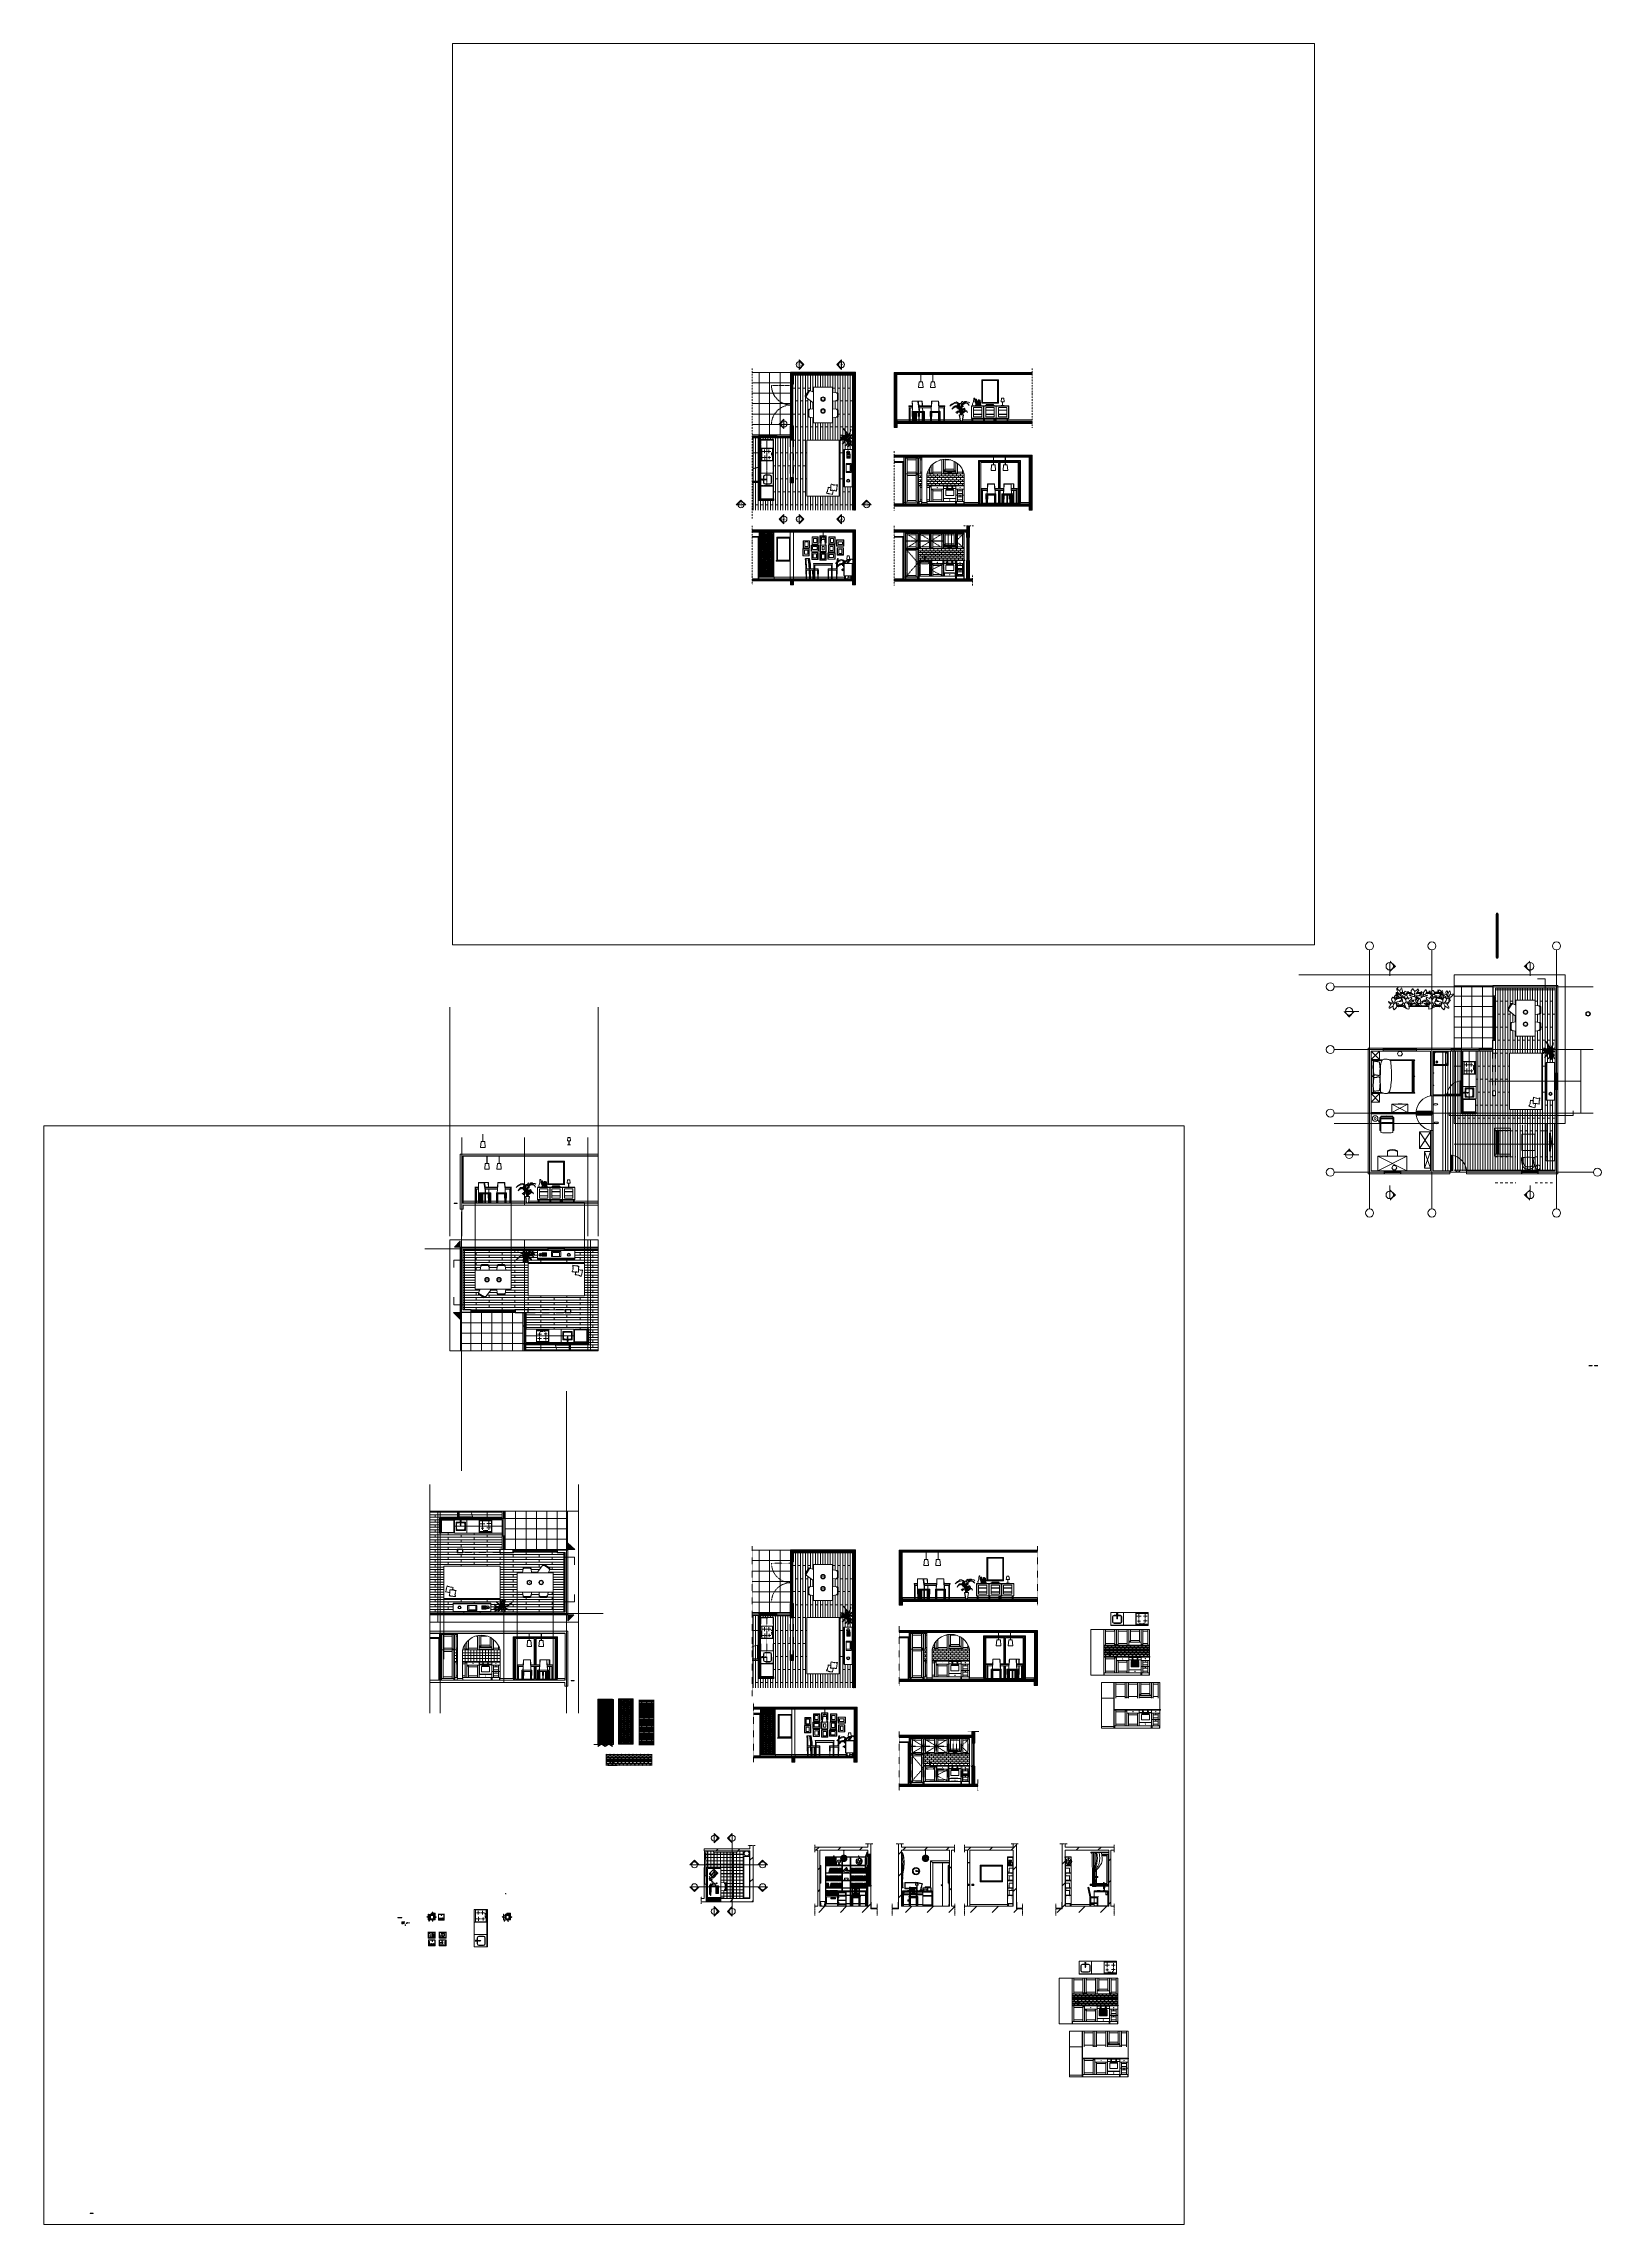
# Model space of a CAD drawing. Header units: centimetres. Extents: x -16179 to 12840, y -10704 to 3856.
# Drawn here: x -4149 to 3350, y -6645 to 3856 of the extents above; entities that cross this region are included whole.
import ezdxf

# ---------------------------------------------------------------- set-up
doc = ezdxf.new("R2010")
doc.units = ezdxf.units.CM
doc.header["$MEASUREMENT"] = 0
doc.header["$XCLIPFRAME"] = 0
for name, pattern in [('ACAD_ISO04W100', [0.762, 0.6096, -0.0762, 0, -0.0762]), ('HIDDEN', [0.009525, 0.00635, -0.003175]), ('Linee Nascoste', [0.0718, 0.05, -0.0218]), ('Punto e Tratto', [0.134056, 0.070556, -0.035278, 0, -0.028222]), ('Tratteggio', [0.032, 0.016, -0.016])]:
    doc.linetypes.add(name, pattern=pattern)
for name, color, linetype, lineweight in [('0_Num_Penna__175', 175, 'Continuous', 18), ('0_Num_Penna__2', 2, 'Continuous', 18), ('0_Num_Penna__200', 200, 'Continuous', 18), ('0_Num_Penna__254_Num_Penna__254', 254, 'Continuous', 18), ('0_Num_Penna__3', 3, 'Continuous', 18), ('0_Num_Penna__5', 5, 'Continuous', 18), ('0_Num_Penna__6', 6, 'Continuous', 18), ('0_Num_Penna__7', 7, 'Continuous', 18), ('0_Num_Penna__7_Num_Penna__7', 7, 'Continuous', 18), ('0_Num_Penna__7_Num_Penna__7_Num_Penna__7', 7, 'Continuous', 18), ('1_Num_Penna__254', 254, 'Continuous', 18), ('A-ANNO-DIMS_Num_Penna__3', 3, 'Continuous', 18), ('A-ANNO-TEXT_Num_Penna__3', 3, 'Continuous', 18), ('A-ELEV-MBE1_Num_Penna__14_Num_Penna__11_Num_Penna__9_Num_Penna__9_Num_Penna__9_Num_Penna__9_Num_Penna__9_Num_Penna__9_Num_Penna__10_Num_Penna__254', 254, 'Continuous', 18), ('A-ELEV-MBE1_Num_Penna__14_Num_Penna__11_Num_Penna__9_Num_Penna__9_Num_Penna__9_Num_Penna__9_Num_Penna__9_Num_Penna__9_Num_Penna__10_Num_Penna__4', 4, 'Continuous', 18), ('A-ELEV-MBE1_Num_Penna__14_Num_Penna__11_Num_Penna__9_Num_Penna__9_Num_Penna__9_Num_Penna__9_Num_Penna__9_Num_Penna__9_Num_Penna__10_Num_Penna__5', 5, 'Continuous', 18), ('A-ELEV-MBE1_Num_Penna__1_Num_Penna__4_Num_Penna__4_Num_Penna__4_Num_Penna__4_Num_Penna__4_Num_Penna__4_Num_Penna__4_Num_Penna__4_Num_Penna__4', 4, 'Continuous', 18), ('A-ELEV-MBE1_Num_Penna__7_Num_Penna__7_Num_Penna__7_Num_Penna__7_Num_Penna__7_Num_Penna__7_Num_Penna__7_Num_Penna__7_Num_Penna__7_Num_Penna__2', 2, 'Continuous', 18), ('A-ELEV-MBE1_Num_Penna__7_Num_Penna__7_Num_Penna__7_Num_Penna__7_Num_Penna__7_Num_Penna__7_Num_Penna__7_Num_Penna__7_Num_Penna__7_Num_Penna__254', 254, 'Continuous', 18), ('A-ELEV-MBE1_Num_Penna__7_Num_Penna__7_Num_Penna__7_Num_Penna__7_Num_Penna__7_Num_Penna__7_Num_Penna__7_Num_Penna__7_Num_Penna__7_Num_Penna__7_Num_Penna__255', 255, 'Continuous', 18), ('A-FLOR-LEVL_Num_Penna__5', 5, 'Continuous', 18), ('A-FURN_Num_Penna__175', 175, 'Continuous', 18), ('A-FURN_Num_Penna__251_Num_Penna__251_Num_Penna__251_Num_Penna__251_Num_Penna__251_Num_Penna__251_Num_Penna__251_Num_Penna__251_Num_Penna__251_Num_Penna__251_Num_Penna__251', 251, 'Continuous', 18), ('A-FURN_Num_Penna__251_Num_Penna__251_Num_Penna__2_Num_Penna__5', 5, 'Continuous', 18), ('A-FURN_Num_Penna__251_Num_Penna__251_Num_Penna__2_Num_Penna__6', 6, 'Continuous', 18), ('A-FURN_Num_Penna__252_Num_Penna__252_Num_Penna__10_Num_Penna__252_Num_Penna__252_Num_Penna__252_Num_Penna__252_Num_Penna__252_Num_Penna__252_Num_Penna__252_Num_Penna__252_Num_Penna__252', 252, 'Continuous', 18), ('A-FURN_Num_Penna__252_Num_Penna__252_Num_Penna__10_Num_Penna__252_Num_Penna__252_Num_Penna__252_Num_Penna__252_Num_Penna__252_Num_Penna__252_Num_Penna__252_Num_Penna__252_Num_Penna__5', 5, 'Continuous', 18), ('A-FURN_Num_Penna__252_Num_Penna__252_Num_Penna__3_Num_Penna__4', 4, 'Continuous', 18), ('A-FURN_Num_Penna__3', 3, 'Continuous', 18), ('A-FURN_Num_Penna__4', 4, 'Continuous', 18), ('A-FURN_Num_Penna__8', 8, 'Continuous', 18), ('A-FURN_Num_Penna__8_Num_Penna__8_Num_Penna__8_Num_Penna__8_Num_Penna__8_Num_Penna__8_Num_Penna__8_Num_Penna__8_Num_Penna__20_Num_Penna__20', 20, 'Continuous', 18), ('A-FURN_Num_Penna__8_Num_Penna__8_Num_Penna__8_Num_Penna__8_Num_Penna__8_Num_Penna__8_Num_Penna__8_Num_Penna__8_Num_Penna__8_Num_Penna__254', 254, 'Continuous', 18), ('A-FURN_Num_Penna__8_Num_Penna__8_Num_Penna__8_Num_Penna__8_Num_Penna__8_Num_Penna__8_Num_Penna__8_Num_Penna__8_Num_Penna__8_Num_Penna__5', 5, 'Continuous', 18), ('A-FURN_Num_Penna__8_Num_Penna__8_Num_Penna__8_Num_Penna__8_Num_Penna__8_Num_Penna__8_Num_Penna__8_Num_Penna__8_Num_Penna__8_Num_Penna__6', 6, 'Continuous', 18), ('A-FURN_Num_Penna__8_Num_Penna__8_Num_Penna__8_Num_Penna__8_Num_Penna__8_Num_Penna__8_Num_Penna__8_Num_Penna__8_Num_Penna__8_Num_Penna__8', 8, 'Continuous', 18), ('A-FURN_Num_Penna__8_Num_Penna__8_Num_Penna__8_Num_Penna__8_Num_Penna__8_Num_Penna__8_Num_Penna__8_Num_Penna__8_Num_Penna__8_Num_Penna__8_Num_Penna__253', 253, 'Continuous', 18), ('A-GLAZ-FULL_Num_Penna__4_Num_Penna__4_Num_Penna__4_Num_Penna__4_Num_Penna__4_Num_Penna__4_Num_Penna__4_Num_Penna__4_Num_Penna__4_Num_Penna__4', 4, 'Continuous', 18), ('A-LP-SEZIONI_Num_Penna__151', 151, 'Continuous', 18), ('A-PRSP-1_Num_Penna__161', 161, 'Continuous', 18), ('A-PRSP-1_Num_Penna__7', 7, 'Continuous', 18), ('A-prsp-2_Num_Penna__137', 137, 'Continuous', 18), ('A-prsp-2_Num_Penna__252', 252, 'Continuous', 18), ('A-SECT A-MCUT_Num_Penna__254', 254, 'Continuous', 18), ('A-SECT A-MCUT_Num_Penna__255', 255, 'Continuous', 18), ('A-SECT A-MCUT_Num_Penna__5', 5, 'Continuous', 18), ('A-SECT A-MCUT_Num_Penna__7', 7, 'Continuous', 18), ('A-SECT D-MCUT_Num_Penna__181', 181, 'Continuous', 18), ('A-SECT-MCUT_Num_Penna__5', 5, 'Continuous', 18), ('A-SECT-MCUT_Num_Penna__7_Num_Penna__7_Num_Penna__7_Num_Penna__7_Num_Penna__7_Num_Penna__7_Num_Penna__7_Num_Penna__7_Num_Penna__7_Num_Penna__7', 7, 'Continuous', 18), ('A-SECT-PATT_Num_Penna__5_Num_Penna__5_Num_Penna__5', 5, 'Continuous', 18), ('A-SECT-PATT_Num_Penna__5_Num_Penna__5_Num_Penna__5_Num_Penna__5_Num_Penna__5_Num_Penna__5_Num_Penna__5_Num_Penna__5_Num_Penna__5_Num_Penna__5_Num_Penna__5_Num_Penna__5_Num_Penna__5_Num_Penna__5', 5, 'Continuous', 18), ('A-SECT-PATT_Num_Penna__6_Num_Penna__6_Num_Penna__254', 254, 'Continuous', 18), ('A-SECT-PATT_Num_Penna__6_Num_Penna__6_Num_Penna__5', 5, 'Continuous', 18), ('A-SECT-PATT_Num_Penna__6_Num_Penna__6_Num_Penna__6', 6, 'Continuous', 18), ('A-SECT-PATT_Num_Penna__6_Num_Penna__6_Num_Penna__6_Num_Penna__6_Num_Penna__6_Num_Penna__6_Num_Penna__3_Num_Penna__3_Num_Penna__3_Num_Penna__3_Num_Penna__3_Num_Penna__5', 5, 'Continuous', 18), ('A-SECT-PATT_Num_Penna__6_Num_Penna__6_Num_Penna__6_Num_Penna__6_Num_Penna__6_Num_Penna__6_Num_Penna__5_Num_Penna__5_Num_Penna__5_Num_Penna__5_Num_Penna__5_Num_Penna__5', 5, 'Continuous', 18), ('A-SECT-PATT_Num_Penna__6_Num_Penna__6_Num_Penna__6_Num_Penna__6_Num_Penna__6_Num_Penna__6_Num_Penna__6_Num_Penna__6_Num_Penna__5_Num_Penna__5_Num_Penna__5_Num_Penna__5_Num_Penna__5_Num_Penna__5', 5, 'Continuous', 18), ('A-SECT-PATT_Num_Penna__6_Num_Penna__6_Num_Penna__6_Num_Penna__6_Num_Penna__6_Num_Penna__6_Num_Penna__6_Num_Penna__6_Num_Penna__6_Num_Penna__5_Num_Penna__5_Num_Penna__5_Num_Penna__5_Num_Penna__5', 5, 'Continuous', 18), ('A-SECT-PATT_Num_Penna__6_Num_Penna__6_Num_Penna__6_Num_Penna__6_Num_Penna__6_Num_Penna__6_Num_Penna__6_Num_Penna__6_Num_Penna__6_Num_Penna__6_Num_Penna__6_Num_Penna__254', 254, 'Continuous', 18), ('A-SECT-PATT_Num_Penna__6_Num_Penna__6_Num_Penna__6_Num_Penna__6_Num_Penna__6_Num_Penna__6_Num_Penna__6_Num_Penna__6_Num_Penna__6_Num_Penna__6_Num_Penna__6_Num_Penna__5', 5, 'Continuous', 18), ('A-SECT-PATT_Num_Penna__6_Num_Penna__6_Num_Penna__6_Num_Penna__6_Num_Penna__6_Num_Penna__6_Num_Penna__6_Num_Penna__6_Num_Penna__6_Num_Penna__6_Num_Penna__6_Num_Penna__6', 6, 'Continuous', 18), ('A-SECT-PATT_Num_Penna__6_Num_Penna__6_Num_Penna__6_Num_Penna__6_Num_Penna__6_Num_Penna__6_Num_Penna__6_Num_Penna__6_Num_Penna__6_Num_Penna__6_Num_Penna__6_Num_Penna__6_Num_Penna__6_Num_Penna__254', 254, 'Continuous', 18), ('A-SECT-PATT_Num_Penna__6_Num_Penna__6_Num_Penna__6_Num_Penna__6_Num_Penna__6_Num_Penna__6_Num_Penna__6_Num_Penna__6_Num_Penna__6_Num_Penna__6_Num_Penna__6_Num_Penna__6_Num_Penna__6_Num_Penna__6', 6, 'Continuous', 18), ('A-WALL-EXTR_Num_Penna__7', 7, 'Continuous', 18), ('A-WALL-FULL-EXTR_Num_Penna__200', 200, 'Continuous', 18), ('A-WALL-FULL-EXTR_Num_Penna__5', 5, 'Continuous', 18), ('A-WALL-FULL-INTR_Num_Penna__5', 5, 'Continuous', 18), ('A-WALL-FULL-INTR_Num_Penna__7', 7, 'Continuous', 18), ('A-WALL-FULL_Num_Penna__1_Num_Penna__255_Num_Penna__255_Num_Penna__255_Num_Penna__255_Num_Penna__255_Num_Penna__255_Num_Penna__255_Num_Penna__255_Num_Penna__255', 255, 'Continuous', 18), ('A-WALL-FULL_Num_Penna__5', 5, 'Continuous', 18), ('A-WALL-FULL_Num_Penna__7_Num_Penna__7_Num_Penna__7_Num_Penna__7_Num_Penna__7_Num_Penna__7_Num_Penna__7_Num_Penna__7_Num_Penna__242_Num_Penna__242_Num_Penna__242', 242, 'Continuous', 18), ('A-WALL-FULL_Num_Penna__7_Num_Penna__7_Num_Penna__7_Num_Penna__7_Num_Penna__7_Num_Penna__7_Num_Penna__7_Num_Penna__7_Num_Penna__2_Num_Penna__2_Num_Penna__2', 2, 'Continuous', 18), ('A-WALL-FULL_Num_Penna__7_Num_Penna__7_Num_Penna__7_Num_Penna__7_Num_Penna__7_Num_Penna__7_Num_Penna__7_Num_Penna__7_Num_Penna__4_Num_Penna__4_Num_Penna__4', 4, 'Continuous', 18), ('A-WALL-FULL_Num_Penna__7_Num_Penna__7_Num_Penna__7_Num_Penna__7_Num_Penna__7_Num_Penna__7_Num_Penna__7_Num_Penna__7_Num_Penna__7_Num_Penna__7', 7, 'Continuous', 18), ('A-WALL-FULL_Num_Penna__7_Num_Penna__7_Num_Penna__7_Num_Penna__7_Num_Penna__7_Num_Penna__7_Num_Penna__7_Num_Penna__7_Num_Penna__7_Num_Penna__7_Num_Penna__7', 7, 'Continuous', 18), ('A-WALL-FULL_Num_Penna__7_Num_Penna__7_Num_Penna__7_Num_Penna__7_Num_Penna__7_Num_Penna__7_Num_Penna__82_Num_Penna__82_Num_Penna__82_Num_Penna__82_Num_Penna__82', 82, 'Continuous', 18), ('AA - linee quote_Num_Penna__1_Num_Penna__255_Num_Penna__255_Num_Penna__12_Num_Penna__12_Num_Penna__12_Num_Penna__12_Num_Penna__12_Num_Penna__12_Num_Penna__12', 12, 'Continuous', 18), ('AA - linee quote_Num_Penna__1_Num_Penna__255_Num_Penna__255_Num_Penna__255_Num_Penna__255_Num_Penna__255_Num_Penna__255_Num_Penna__255_Num_Penna__20_Num_Penna__20', 20, 'Continuous', 18), ('AA - linee quote_Num_Penna__1_Num_Penna__255_Num_Penna__255_Num_Penna__255_Num_Penna__255_Num_Penna__255_Num_Penna__255_Num_Penna__255_Num_Penna__254_Num_Penna__254', 254, 'Continuous', 18), ('AA - linee quote_Num_Penna__1_Num_Penna__255_Num_Penna__255_Num_Penna__255_Num_Penna__255_Num_Penna__255_Num_Penna__255_Num_Penna__255_Num_Penna__255_Num_Penna__255', 255, 'Continuous', 18), ('AA - linee quote_Num_Penna__1_Num_Penna__255_Num_Penna__255_Num_Penna__255_Num_Penna__255_Num_Penna__255_Num_Penna__255_Num_Penna__255_Num_Penna__2_Num_Penna__2', 2, 'Continuous', 18), ('AA - linee quote_Num_Penna__1_Num_Penna__255_Num_Penna__255_Num_Penna__255_Num_Penna__255_Num_Penna__255_Num_Penna__255_Num_Penna__255_Num_Penna__4_Num_Penna__4', 4, 'Continuous', 18), ('AA - linee quote_Num_Penna__1_Num_Penna__255_Num_Penna__255_Num_Penna__255_Num_Penna__255_Num_Penna__255_Num_Penna__255_Num_Penna__255_Num_Penna__6_Num_Penna__6', 6, 'Continuous', 18), ('AA - linee quote_Num_Penna__1_Num_Penna__255_Num_Penna__255_Num_Penna__255_Num_Penna__255_Num_Penna__255_Num_Penna__255_Num_Penna__255_Num_Penna__8_Num_Penna__8', 8, 'Continuous', 18), ('AA - linee quote_Num_Penna__3_Num_Penna__3_Num_Penna__3_Num_Penna__3_Num_Penna__3_Num_Penna__3_Num_Penna__3_Num_Penna__3_Num_Penna__3_Num_Penna__3', 3, 'Continuous', 18), ('AA - linee quote_Num_Penna__6_Num_Penna__6_Num_Penna__6_Num_Penna__6_Num_Penna__6_Num_Penna__6_Num_Penna__6_Num_Penna__6_Num_Penna__6_Num_Penna__6', 6, 'Continuous', 18), ('AA - montanti_Num_Penna__7_Num_Penna__7_Num_Penna__7_Num_Penna__7_Num_Penna__7_Num_Penna__7_Num_Penna__7_Num_Penna__7_Num_Penna__7_Num_Penna__7', 7, 'Continuous', 18), ('AA - pareti sezionate_Num_Penna__254_Num_Penna__254_Num_Penna__254_Num_Penna__254_Num_Penna__254_Num_Penna__254_Num_Penna__254_Num_Penna__254_Num_Penna__254_Num_Penna__254', 254, 'Continuous', 18), ('AA - pareti sezionate_Num_Penna__254_Num_Penna__7_Num_Penna__7_Num_Penna__7_Num_Penna__7_Num_Penna__7_Num_Penna__7_Num_Penna__7_Num_Penna__7_Num_Penna__7', 7, 'Continuous', 18), ('AA - pareti sezionate_Num_Penna__7_Num_Penna__254_Num_Penna__254_Num_Penna__254_Num_Penna__254_Num_Penna__254_Num_Penna__254_Num_Penna__254_Num_Penna__254_Num_Penna__254', 254, 'Continuous', 18), ('AA - pareti sezionate_Num_Penna__7_Num_Penna__7_Num_Penna__7_Num_Penna__7_Num_Penna__7_Num_Penna__7_Num_Penna__7_Num_Penna__7_Num_Penna__20_Num_Penna__20', 20, 'Continuous', 18), ('AA - pareti sezionate_Num_Penna__7_Num_Penna__7_Num_Penna__7_Num_Penna__7_Num_Penna__7_Num_Penna__7_Num_Penna__7_Num_Penna__7_Num_Penna__2_Num_Penna__2', 2, 'Continuous', 18), ('AA - pareti sezionate_Num_Penna__7_Num_Penna__7_Num_Penna__7_Num_Penna__7_Num_Penna__7_Num_Penna__7_Num_Penna__7_Num_Penna__7_Num_Penna__30_Num_Penna__30', 30, 'Continuous', 18), ('AA - pareti sezionate_Num_Penna__7_Num_Penna__7_Num_Penna__7_Num_Penna__7_Num_Penna__7_Num_Penna__7_Num_Penna__7_Num_Penna__7_Num_Penna__4_Num_Penna__4', 4, 'Continuous', 18), ('AA - pareti sezionate_Num_Penna__7_Num_Penna__7_Num_Penna__7_Num_Penna__7_Num_Penna__7_Num_Penna__7_Num_Penna__7_Num_Penna__7_Num_Penna__7_Num_Penna__7', 7, 'Continuous', 18), ('AA - perimetri giardino_Num_Penna__6_Num_Penna__6_Num_Penna__6_Num_Penna__6_Num_Penna__6_Num_Penna__6_Num_Penna__6_Num_Penna__6_Num_Penna__6_Num_Penna__6', 6, 'Continuous', 18), ('AA - serramenti e porte_Num_Penna__4_Num_Penna__4_Num_Penna__4_Num_Penna__4_Num_Penna__4_Num_Penna__4_Num_Penna__4_Num_Penna__254_Num_Penna__254_Num_Penna__254', 254, 'Continuous', 18), ('AA - serramenti e porte_Num_Penna__4_Num_Penna__4_Num_Penna__4_Num_Penna__4_Num_Penna__4_Num_Penna__4_Num_Penna__4_Num_Penna__4_Num_Penna__4_Num_Penna__4', 4, 'Continuous', 18), ('AA - serramenti e porte_Num_Penna__4_Num_Penna__4_Num_Penna__4_Num_Penna__4_Num_Penna__4_Num_Penna__4_Num_Penna__4_Num_Penna__4_Num_Penna__8_Num_Penna__8', 8, 'Continuous', 18), ('AA - struttura finestre_Num_Penna__6_Num_Penna__6_Num_Penna__6_Num_Penna__6_Num_Penna__6_Num_Penna__6_Num_Penna__6_Num_Penna__6_Num_Penna__6_Num_Penna__6', 6, 'Continuous', 18), ('AA pareti non sezionate_Num_Penna__2_Num_Penna__2_Num_Penna__2_Num_Penna__2_Num_Penna__2_Num_Penna__2_Num_Penna__2_Num_Penna__2_Num_Penna__2_Num_Penna__2', 2, 'Continuous', 18), ('AA- arredo_Num_Penna__8_Num_Penna__8_Num_Penna__8_Num_Penna__8_Num_Penna__8_Num_Penna__8_Num_Penna__8_Num_Penna__8_Num_Penna__8_Num_Penna__5', 5, 'Continuous', 18), ('AA- arredo_Num_Penna__8_Num_Penna__8_Num_Penna__8_Num_Penna__8_Num_Penna__8_Num_Penna__8_Num_Penna__8_Num_Penna__8_Num_Penna__8_Num_Penna__8', 8, 'Continuous', 18), ('ARREDI_attrezzature_furniture_Num_Penna__254_Num_Penna__254', 254, 'Continuous', 18), ('ARREDI_attrezzature_Num_Penna__175', 175, 'Continuous', 18), ('finestre_Num_Penna__3', 3, 'Continuous', 18), ('G-PLANOTM_Num_Penna__6_Num_Penna__6_Num_Penna__6', 6, 'Continuous', 18), ('IKE120015-t1_Num_Penna__251_Num_Penna__251', 251, 'Continuous', 18), ('IKE120015-t1_Num_Penna__251_Num_Penna__251_Num_Penna__251', 251, 'Continuous', 18), ('IKE120015-t1_Num_Penna__251_Num_Penna__251_Num_Penna__251_Num_Penna__251_Num_Penna__251_Num_Penna__251_Num_Penna__251_Num_Penna__251_Num_Penna__251_Num_Penna__251_Num_Penna__12', 12, 'Continuous', 18), ('IKE120015-t1_Num_Penna__251_Num_Penna__251_Num_Penna__251_Num_Penna__251_Num_Penna__251_Num_Penna__251_Num_Penna__251_Num_Penna__251_Num_Penna__251_Num_Penna__251_Num_Penna__251', 251, 'Continuous', 18), ('IKE120015-t1_Num_Penna__251_Num_Penna__251_Num_Penna__251_Num_Penna__251_Num_Penna__251_Num_Penna__251_Num_Penna__251_Num_Penna__251_Num_Penna__251_Num_Penna__251_Num_Penna__253', 253, 'Continuous', 18), ('IKE120015-t1_Num_Penna__251_Num_Penna__251_Num_Penna__251_Num_Penna__251_Num_Penna__251_Num_Penna__251_Num_Penna__251_Num_Penna__251_Num_Penna__251_Num_Penna__251_Num_Penna__254', 254, 'Continuous', 18), ('IKE120015-t1_Num_Penna__251_Num_Penna__251_Num_Penna__251_Num_Penna__251_Num_Penna__251_Num_Penna__251_Num_Penna__251_Num_Penna__251_Num_Penna__251_Num_Penna__251_Num_Penna__255', 255, 'Continuous', 18), ('IKE120015-t1_Num_Penna__251_Num_Penna__251_Num_Penna__251_Num_Penna__251_Num_Penna__251_Num_Penna__251_Num_Penna__251_Num_Penna__251_Num_Penna__251_Num_Penna__251_Num_Penna__3', 3, 'Continuous', 18), ('IKE120015-t1_Num_Penna__251_Num_Penna__251_Num_Penna__251_Num_Penna__251_Num_Penna__251_Num_Penna__251_Num_Penna__251_Num_Penna__251_Num_Penna__251_Num_Penna__251_Num_Penna__4', 4, 'Continuous', 18), ('IKE120015-t1_Num_Penna__251_Num_Penna__251_Num_Penna__251_Num_Penna__251_Num_Penna__251_Num_Penna__251_Num_Penna__251_Num_Penna__251_Num_Penna__251_Num_Penna__251_Num_Penna__5', 5, 'Continuous', 18), ('IKE120015-t1_Num_Penna__251_Num_Penna__251_Num_Penna__251_Num_Penna__251_Num_Penna__251_Num_Penna__251_Num_Penna__251_Num_Penna__251_Num_Penna__8_Num_Penna__8_Num_Penna__8', 8, 'Continuous', 18), ('IKE120015-t1_Num_Penna__251_Num_Penna__254_Num_Penna__254_Num_Penna__254_Num_Penna__254_Num_Penna__254_Num_Penna__254_Num_Penna__254_Num_Penna__254_Num_Penna__254_Num_Penna__254', 254, 'Continuous', 18), ('IKE120015-t1_Num_Penna__251_Num_Penna__4_Num_Penna__4_Num_Penna__4_Num_Penna__4_Num_Penna__4_Num_Penna__4_Num_Penna__4_Num_Penna__4_Num_Penna__4_Num_Penna__4', 4, 'Continuous', 18), ('IKE120015-t1_Num_Penna__251_Num_Penna__6_Num_Penna__6_Num_Penna__6_Num_Penna__6_Num_Penna__6_Num_Penna__6_Num_Penna__6_Num_Penna__6_Num_Penna__6_Num_Penna__6', 6, 'Continuous', 18), ('IKE120015-t1_Num_Penna__251_Num_Penna__7_Num_Penna__7_Num_Penna__7_Num_Penna__7_Num_Penna__7_Num_Penna__7_Num_Penna__7_Num_Penna__7_Num_Penna__20_Num_Penna__20', 20, 'Continuous', 18), ('IKE120015-t1_Num_Penna__251_Num_Penna__7_Num_Penna__7_Num_Penna__7_Num_Penna__7_Num_Penna__7_Num_Penna__7_Num_Penna__7_Num_Penna__7_Num_Penna__7_Num_Penna__7', 7, 'Continuous', 18), ('IKE120015-t1_Num_Penna__254_Num_Penna__254_Num_Penna__254', 254, 'Continuous', 18), ('IKE120015-t2_Num_Penna__8_Num_Penna__8_Num_Penna__8', 8, 'Continuous', 18), ('J- montanti_Num_Penna__7_Num_Penna__7_Num_Penna__7_Num_Penna__7_Num_Penna__7_Num_Penna__7_Num_Penna__7_Num_Penna__7_Num_Penna__7_Num_Penna__7', 7, 'Continuous', 18), ('Livello 1_Num_Penna__6', 6, 'Continuous', 18), ('particolari_Num_Penna__2', 2, 'Continuous', 18), ('particolari_Num_Penna__5', 5, 'Continuous', 18), ('particolari_Num_Penna__6', 6, 'Continuous', 18), ('PDF _0_Num_Penna__5', 5, 'Continuous', 18), ('PDF _G-ANNO-TEXT_Num_Penna__5', 5, 'Continuous', 18), ('PDF _Geometria_Num_Penna__5', 5, 'Continuous', 18), ('PDF11_Text_Num_Penna__253', 253, 'Continuous', 18), ('PDF11_Text_Num_Penna__4', 4, 'Continuous', 18), ('PDF11_Text_Num_Penna__5', 5, 'Continuous', 18), ('PDF11_Text_Num_Penna__6', 6, 'Continuous', 18), ('PDF16_Geometry_Num_Penna__5_Num_Penna__5_Num_Penna__5_Num_Penna__5_Num_Penna__5_Num_Penna__5_Num_Penna__5_Num_Penna__3_Num_Penna__3_Num_Penna__3_Num_Penna__3_Num_Penna__3_Num_Penna__3_Num_Penna__3', 3, 'Continuous', 18), ('PDF16_Geometry_Num_Penna__5_Num_Penna__5_Num_Penna__5_Num_Penna__5_Num_Penna__5_Num_Penna__5_Num_Penna__5_Num_Penna__3_Num_Penna__3_Num_Penna__3_Num_Penna__3_Num_Penna__3_Num_Penna__3_Num_Penna__5', 5, 'Continuous', 18), ('PDF16_Geometry_Num_Penna__6_Num_Penna__6_Num_Penna__6_Num_Penna__6_Num_Penna__6_Num_Penna__6_Num_Penna__6_Num_Penna__6_Num_Penna__6_Num_Penna__6_Num_Penna__6_Num_Penna__6_Num_Penna__6_Num_Penna__254', 254, 'Continuous', 18), ('PDF16_Geometry_Num_Penna__6_Num_Penna__6_Num_Penna__6_Num_Penna__6_Num_Penna__6_Num_Penna__6_Num_Penna__6_Num_Penna__6_Num_Penna__6_Num_Penna__6_Num_Penna__6_Num_Penna__6_Num_Penna__6_Num_Penna__6', 6, 'Continuous', 18), ('PIANTE_Num_Penna__252_Num_Penna__252_Num_Penna__252', 252, 'Continuous', 18)]:
    doc.layers.add(name, color=color, linetype=linetype, lineweight=lineweight)
for name, color, linetype, lineweight, true_color in [('A-FURN_Num_Penna__1', 7, 'Continuous', 18, 0x939598), ('A-FURN_Num_Penna__10', 7, 'Continuous', 18, 0x136734), ('A-WALL-FULL_Num_Penna__7_Num_Penna__7_Num_Penna__7_Num_Penna__7_Num_Penna__7_Num_Penna__7_Num_Penna__7_Num_Penna__7_Num_Penna__10_Num_Penna__11_Num_Penna__13', 7, 'Continuous', 18, 0x636466), ('A-WALL-FULL_Num_Penna__7_Num_Penna__7_Num_Penna__7_Num_Penna__7_Num_Penna__7_Num_Penna__7_Num_Penna__7_Num_Penna__7_Num_Penna__82_Num_Penna__5_Num_Penna__9', 7, 'Continuous', 18, 0x0a2900), ('AA - linee quote_Num_Penna__1_Num_Penna__255_Num_Penna__255_Num_Penna__255_Num_Penna__255_Num_Penna__255_Num_Penna__255_Num_Penna__255_Num_Penna__11_Num_Penna__13', 7, 'Continuous', 18, 0x636466), ('elementi incassati_Num_Penna__10_Num_Penna__11_Num_Penna__13', 7, 'Continuous', 18, 0x636466), ('IKE120015-t1_Num_Penna__251_Num_Penna__5_Num_Penna__9_Num_Penna__10_Num_Penna__10_Num_Penna__10_Num_Penna__10_Num_Penna__10_Num_Penna__10_Num_Penna__11_Num_Penna__13', 7, 'Continuous', 18, 0x636466), ('IKE120015-t2_Num_Penna__10_Num_Penna__11_Num_Penna__13', 7, 'Continuous', 18, 0x636466), ('IKE120015-t3_Num_Penna__10_Num_Penna__11_Num_Penna__13', 7, 'Continuous', 18, 0x636466), ('Livello 1_Num_Penna__9', 7, 'Continuous', 18, 0x0a2900), ('PIANTE_Num_Penna__5_Num_Penna__9_Num_Penna__10', 7, 'Continuous', 18, 0x136734)]:
    doc.layers.add(name, color=color, linetype=linetype, lineweight=lineweight, true_color=true_color)
doc.layers.add('IKE120015-t1_Num_Penna__251_Num_Penna__13_Num_Penna__251_Num_Penna__251_Num_Penna__251_Num_Penna__251_Num_Penna__251_Num_Penna__251_Num_Penna__251_Num_Penna__251', color=7, linetype='Continuous')
doc.styles.add('GENERATED_STYLE_1', font='Arial.ttf')
picture_1 = doc.add_image_def('image1.jpg', size_in_pixel=(728, 1100))
pattern_1 = [(45, (-2286.6072, -5334.2425), (-1.3801623, 1.3801623), [])]
pattern_2 = [(45, (-2286.6072, -5327.2009), (-1.3801623, 1.3801623), [])]
pattern_3 = [(45, (254.724, -5723.27), (-52.198, 52.198), [])]
pattern_4 = [(45, (318.563, -5723.272), (-10.43957, 10.43957), [])]
pattern_5 = [(45, (257.68092, 1327.43483), (-0.1043957, 0.1043957), [])]
pattern_6 = [(45, (254.724, -5723.272), (-10.43957, 10.43957), [])]
pattern_7 = [(45, (255.47605, 1334.1895), (-0.52198, 0.52198), [])]
pattern_8 = [(45, (34.24, -5047.8), (-52.198, 52.198), [])]
pattern_9 = [(45, (98.479, -5723.272), (-10.43957, 10.43957), [])]
pattern_10 = [(45, (256.11847, 1327.43483), (-0.1043957, 0.1043957), [])]
pattern_11 = [(45, (233.6153, 1331.5719), (-1.3258, 1.3258), [])]
pattern_12 = [(45, (229.9845, 1331.5719), (-1.3258, 1.3258), [])]
pattern_13 = [(45, (-2286.6072, -5832.2877), (-1.3801623, 1.3801623), [])]
pattern_14 = [(45, (-2286.6072, 336.2755), (-1.3801623, 1.3801623), [])]
pattern_15 = [(45, (-2311.6447, -28.4704), (-1.3801623, 1.3801623), [])]

msp = doc.modelspace()

# ---------------------------------------------------------------- hatches: boundary and pattern name
at = {"layer": '0_Num_Penna__175', "linetype": 'Continuous', "lineweight": 18}
h = msp.add_hatch(dxfattribs=at)
h.set_pattern_fill('ANSI31', color=175, style=0, pattern_type=2)
h.set_pattern_definition(pattern_12)
h.paths.add_polyline_path([(232, 1333), (232, 1333), (232, 1333), (232, 1333), (232, 1333), (232, 1333)])
h = msp.add_hatch(dxfattribs=at)
h.set_pattern_fill('ANSI31', color=175, style=0, pattern_type=2)
h.set_pattern_definition(pattern_12)
h.paths.add_polyline_path([(232, 1333), (232, 1333), (232, 1333), (232, 1333), (232, 1333), (232, 1333)])
h = msp.add_hatch(dxfattribs=at)
h.set_pattern_fill('ANSI31', color=175, style=0, pattern_type=2)
h.set_pattern_definition(pattern_12)
h.paths.add_polyline_path([(232, 1333), (232, 1333), (232, 1333), (232, 1333), (232, 1333), (232, 1333), (232, 1333), (232, 1333)])
h = msp.add_hatch(dxfattribs=at)
h.set_pattern_fill('ANSI31', color=175, style=0, pattern_type=2)
h.set_pattern_definition([(45, (229.984, 1331.1035), (-1.3258, 1.3258), [])])
h.paths.add_polyline_path([(232, 1332), (232, 1332), (232, 1332), (232, 1332), (232, 1332), (232, 1332), (232, 1332), (232, 1332)])
h.paths.add_polyline_path([(232, 1332), (232, 1332), (232, 1332), (232, 1332)], flags=0)
h = msp.add_hatch(dxfattribs=at)
h.set_pattern_fill('ANSI31', color=175, style=0, pattern_type=2)
h.set_pattern_definition([(45, (228.4027, 1331.977), (-1.3258, 1.3258), [])])
h.paths.add_polyline_path([(233, 1333), (233, 1333), (233, 1333), (233, 1333), (233, 1333), (233, 1333), (233, 1333), (233, 1333), (233, 1333), (233, 1333), (233, 1333), (233, 1333), (233, 1333), (233, 1333)])
h = msp.add_hatch(dxfattribs=at)
h.set_pattern_fill('ANSI31', color=175, style=0, pattern_type=2)
h.set_pattern_definition([(45, (230.512, 1331.1034), (-1.3258, 1.3258), [])])
h.paths.add_polyline_path([(233, 1332), (233, 1332), (233, 1332), (233, 1332), (233, 1332), (233, 1332), (233, 1332), (233, 1332)])
h.paths.add_polyline_path([(233, 1332), (233, 1332), (233, 1332), (233, 1332)], flags=0)
h = msp.add_hatch(dxfattribs=at)
h.set_pattern_fill('ANSI31', color=175, style=0, pattern_type=2)
h.set_pattern_definition(pattern_11)
h.paths.add_polyline_path([(236, 1333), (236, 1333), (236, 1333), (236, 1333), (236, 1333), (236, 1333)])
h = msp.add_hatch(dxfattribs=at)
h.set_pattern_fill('ANSI31', color=175, style=0, pattern_type=2)
h.set_pattern_definition(pattern_11)
h.paths.add_polyline_path([(236, 1333), (236, 1333), (236, 1333), (236, 1333), (236, 1333), (236, 1333)])
h = msp.add_hatch(dxfattribs=at)
h.set_pattern_fill('ANSI31', color=175, style=0, pattern_type=2)
h.set_pattern_definition(pattern_11)
h.paths.add_polyline_path([(236, 1333), (236, 1333), (236, 1333), (236, 1333), (236, 1333), (236, 1333), (236, 1333), (236, 1333)])
h = msp.add_hatch(dxfattribs=at)
h.set_pattern_fill('ANSI31', color=175, scale=100, style=0, pattern_type=2)
h.set_pattern_definition([(45, (-2619.53, -5393.25), (-132.58, 132.58), [])])
h.paths.add_polyline_path([(-2297, -5304), (-2264, -5304), (-2264, -5293), (-2266, -5293), (-2266, -5303), (-2296, -5303), (-2296, -5286), (-2296, -5286), (-2296, -5286), (-2296, -5276), (-2266, -5276), (-2266, -5278), (-2264, -5278), (-2264, -5274), (-2266, -5274), (-2266, -5275), (-2296, -5275), (-2296, -5274), (-2297, -5274)])
for points in [[(-2296, -5283), (-2296, -5283), (-2292, -5283), (-2292, -5283), (-2292, -5283)], [(-2296, -5297), (-2296, -5300), (-2292, -5300), (-2292, -5297)], [(-2287, -5262, 0.402406), (-2287, -5262), (-2287, -5263, 0.275659), (-2287, -5263), (-2267, -5263, 0.275659), (-2267, -5263), (-2267, -5262, 0.426121), (-2267, -5262)], [(-2286, -5264), (-2287, -5263), (-2287, -5265), (-2286, -5265)], [(-2286, -5264), (-2285, -5263), (-2287, -5263), (-2286, -5264)], [(-2286, -5264), (-2286, -5264), (-2286, -5265), (-2286, -5265)], [(-2286, -5265), (-2286, -5266), (-2286, -5266), (-2286, -5265)], [(-2286, -5302), (-2270, -5302), (-2270, -5300), (-2278, -5300), (-2278, -5301), (-2278, -5301), (-2278, -5300), (-2286, -5300)], [(-2286, -5303), (-2285, -5303), (-2285, -5302), (-2286, -5302)], [(-2285, -5300), (-2285, -5300), (-2271, -5300), (-2271, -5300)], [(-2278, -5303), (-2278, -5303), (-2278, -5302), (-2278, -5302)], [(-2277, -5265), (-2276, -5265), (-2276, -5264), (-2277, -5264)], [(-2277, -5265), (-2277, -5266), (-2276, -5266), (-2276, -5265)], [(-2270, -5302), (-2271, -5302), (-2271, -5303), (-2270, -5303)], [(-2268, -5263), (-2267, -5264), (-2267, -5264), (-2266, -5263)], [(-2266, -5263), (-2267, -5264), (-2267, -5265), (-2266, -5265)], [(-2267, -5265), (-2267, -5265), (-2267, -5264), (-2267, -5264)], [(-2267, -5265), (-2267, -5266), (-2267, -5266), (-2267, -5265)], [(-2266, -5257), (-2266, -5258), (-2266, -5258), (-2266, -5257)], [(-2266, -5258), (-2266, -5258), (-2266, -5258), (-2266, -5258)], [(-2266, -5258), (-2266, -5258), (-2266, -5258), (-2266, -5258)], [(-2266, -5259), (-2266, -5258), (-2266, -5258), (-2266, -5259)], [(-2266, -5258), (-2266, -5258), (-2266, -5263), (-2266, -5263)], [(-2266, -5259), (-2266, -5259), (-2266, -5259), (-2266, -5259)], [(-2266, -5259), (-2266, -5259), (-2266, -5259), (-2266, -5259)], [(-2266, -5260), (-2266, -5260), (-2266, -5259), (-2266, -5259)], [(-2266, -5260), (-2266, -5260), (-2266, -5260), (-2266, -5260)], [(-2266, -5260), (-2266, -5260), (-2266, -5260), (-2266, -5260)], [(-2266, -5260), (-2266, -5261), (-2266, -5261), (-2266, -5260)], [(-2266, -5261), (-2266, -5261), (-2266, -5261), (-2266, -5261)], [(-2266, -5261), (-2266, -5261), (-2266, -5261), (-2266, -5261)], [(-2266, -5261), (-2266, -5261), (-2266, -5261), (-2266, -5261)], [(-2266, -5262), (-2266, -5262), (-2266, -5262), (-2266, -5262)], [(-2266, -5262), (-2266, -5262), (-2266, -5262), (-2266, -5262)], [(-2266, -5262), (-2266, -5262), (-2266, -5262), (-2266, -5262)], [(-2266, -5263), (-2266, -5263), (-2266, -5263), (-2266, -5263)], [(-2243, -5263), (-2243, -5263), (-2243, -5258), (-2243, -5258)], [(-2243, -5262, 0.402406), (-2243, -5262), (-2243, -5263, 0.431252), (-2243, -5263), (-2223, -5263, 0.397378), (-2223, -5263), (-2223, -5262, 0.426121), (-2223, -5262)], [(-2242, -5263), (-2243, -5263), (-2243, -5264), (-2242, -5264)], [(-2243, -5265), (-2243, -5265), (-2243, -5264), (-2243, -5263)], [(-2242, -5264), (-2243, -5264), (-2243, -5265), (-2242, -5265)], [(-2242, -5265), (-2243, -5265), (-2243, -5266), (-2242, -5266)], [(-2240, -5302), (-2224, -5302), (-2224, -5300), (-2232, -5300), (-2232, -5301), (-2232, -5301), (-2232, -5300), (-2240, -5300)], [(-2225, -5300), (-2239, -5300), (-2239, -5300), (-2225, -5300)], [(-2239, -5302), (-2239, -5302), (-2239, -5303), (-2239, -5303)], [(-2233, -5264), (-2233, -5264), (-2233, -5265), (-2233, -5265)], [(-2233, -5265), (-2233, -5265), (-2233, -5266), (-2233, -5266)], [(-2231, -5302), (-2232, -5302), (-2232, -5303), (-2231, -5303)], [(-2223, -5264), (-2223, -5263), (-2224, -5263), (-2224, -5264)], [(-2224, -5265), (-2223, -5265), (-2223, -5264), (-2224, -5264)], [(-2223, -5265), (-2224, -5265), (-2224, -5266), (-2223, -5266)], [(-2224, -5302), (-2224, -5302), (-2224, -5303), (-2224, -5303)], [(-2223, -5265), (-2223, -5265), (-2223, -5263), (-2223, -5264)], [(-2218, -5297), (-2218, -5300), (-2214, -5300), (-2214, -5297)]]:
    msp.add_hatch(color=175, dxfattribs=at).paths.add_polyline_path(points)
h = msp.add_hatch(dxfattribs=at)
h.set_pattern_fill('ANSI31', color=175, scale=100, style=0, pattern_type=2)
h.set_pattern_definition([(45, (-2617.2, -5393.25), (-132.58, 132.58), [])])
h.paths.add_polyline_path([(-2245, -5274), (-2245, -5278), (-2244, -5278), (-2244, -5276), (-2214, -5276), (-2214, -5303), (-2244, -5303), (-2244, -5293), (-2245, -5293), (-2245, -5304), (-2212, -5304), (-2212, -5274), (-2214, -5274), (-2214, -5275), (-2244, -5275), (-2244, -5274)])
at = {"layer": 'A-ANNO-DIMS_Num_Penna__3', "linetype": 'Continuous', "lineweight": 18}
for points in [[(-512, 2333), (-512, 2324, -1), (-512, 2295), (-512, 2287), (-489, 2310)], [(-308, 2333), (-331, 2310), (-308, 2287), (-308, 2295, -1), (-308, 2324)], [(-585, 2047), (-608, 2024), (-585, 2002), (-585, 2010, -1), (-585, 2039)], [(-769, 1635), (-792, 1658), (-815, 1635), (-806, 1635, -1), (-778, 1635)], [(-585, 1543), (-585, 1551, -1), (-585, 1580), (-585, 1589), (-608, 1566)], [(-512, 1543), (-489, 1566), (-512, 1589), (-512, 1580, -1), (-512, 1551)], [(-308, 1543), (-308, 1551, -1), (-308, 1580), (-308, 1589), (-331, 1566)], [(-210, 1635), (-202, 1635, -1), (-173, 1635), (-165, 1635), (-187, 1658)], [(-921, -4762), (-921, -4770, -1), (-921, -4799), (-921, -4808), (-897, -4785)], [(-834, -4762), (-857, -4785), (-834, -4808), (-834, -4799, -1), (-834, -4770)], [(-993, -4914), (-1016, -4891), (-1038, -4914), (-1030, -4914, -1), (-1001, -4914)], [(-711, -4914), (-702, -4914, -1), (-673, -4914), (-665, -4914), (-688, -4891)], [(-993, -5019), (-1001, -5019, -1), (-1030, -5019), (-1038, -5019), (-1016, -5042)], [(-711, -5019), (-688, -5042), (-665, -5019), (-673, -5019, -1), (-702, -5019)], [(-921, -5160), (-897, -5138), (-921, -5115), (-921, -5123, -1), (-921, -5152)], [(-834, -5160), (-834, -5152, -1), (-834, -5123), (-834, -5115), (-857, -5138)]]:
    msp.add_hatch(color=3, dxfattribs=at).paths.add_polyline_path(points)
at = {"layer": 'A-ELEV-MBE1_Num_Penna__7_Num_Penna__7_Num_Penna__7_Num_Penna__7_Num_Penna__7_Num_Penna__7_Num_Penna__7_Num_Penna__7_Num_Penna__7_Num_Penna__2', "linetype": 'Continuous', "lineweight": 18}
h = msp.add_hatch(dxfattribs=at)
h.set_pattern_fill('ANSI31', color=2, scale=100, style=0, pattern_type=2)
h.set_pattern_definition(pattern_14)
h.paths.add_polyline_path([(-253, 1852), (-242, 1852), (-242, 2272), (-553, 2272), (-553, 2218), (-541, 2218), (-541, 2261), (-253, 2261)])
h = msp.add_hatch(dxfattribs=at)
h.set_pattern_fill('ANSI31', color=2, scale=100, style=0, pattern_type=2)
h.set_pattern_definition([(45, (-2311.8924, 343.3171), (-1.3801623, 1.3801623), [])])
h.paths.add_polyline_path([(-42, 2263), (610, 2263), (610, 2272), (247, 2272), (-55, 2272), (-55, 2007), (-40, 2007), (-40, 2026), (610, 2026), (610, 2036), (-42, 2036)])
h = msp.add_hatch(dxfattribs=at)
h.set_pattern_fill('ANSI31', color=2, scale=100, style=0, pattern_type=2)
h.set_pattern_definition(pattern_14)
h.paths.add_polyline_path([(-541, 2014), (-554, 2014), (-554, 1948), (-541, 1948)])
h = msp.add_hatch(dxfattribs=at)
h.set_pattern_fill('ANSI31', color=2, scale=100, style=0, pattern_type=2)
h.set_pattern_definition(pattern_14)
h.paths.add_polyline_path([(-699, 1662), (-699, 1959), (-620, 1959), (-620, 1970), (-704, 1970), (-704, 1657), (-636, 1657), (-636, 1662)])
h = msp.add_hatch(dxfattribs=at)
h.set_pattern_fill('ANSI31', color=2, scale=100, style=0, pattern_type=2)
h.set_pattern_definition([(45, (-2311.8924, 331.7127), (-1.3801623, 1.3801623), [])])
h.paths.add_polyline_path([(610, 1874), (-55, 1874), (-55, 1865), (597, 1865), (597, 1638), (-55, 1638), (-55, 1628), (595, 1628), (595, 1609), (610, 1609)])
h = msp.add_hatch(dxfattribs=at)
h.set_pattern_fill('ANSI31', color=2, scale=100, style=0, pattern_type=2)
h.set_pattern_definition(pattern_14)
h.paths.add_polyline_path([(-541, 1765), (-554, 1765), (-554, 1743), (-541, 1743)])
h = msp.add_hatch(dxfattribs=at)
h.set_pattern_fill('ANSI31', color=2, scale=100, style=0, pattern_type=2)
h.set_pattern_definition(pattern_14)
h.paths.add_polyline_path([(-242, 1772), (-253, 1772), (-253, 1609), (-242, 1609)])
h = msp.add_hatch(dxfattribs=at)
h.set_pattern_fill('ANSI31', color=2, scale=100, style=0, pattern_type=2)
h.set_pattern_definition([(45, (-2294.1128, 365.6493), (-1.3801623, 1.3801623), [])])
h.paths.add_polyline_path([(-739, 1269), (-554, 1269), (-554, 1249), (-540, 1249), (-540, 1269), (-255, 1269), (-255, 1249), (-240, 1249), (-240, 1514), (-739, 1514), (-739, 1505), (-253, 1505), (-253, 1277), (-739, 1277)])
h = msp.add_hatch(dxfattribs=at)
h.set_pattern_fill('ANSI31', color=2, scale=100, style=0, pattern_type=2)
h.set_pattern_definition(pattern_15)
h.paths.add_polyline_path([(-55, 1514), (-55, 1505), (295, 1505), (295, 1479), (306, 1479), (306, 1505), (306, 1514), (306, 1533), (295, 1533), (295, 1514)])
h = msp.add_hatch(dxfattribs=at)
h.set_pattern_fill('ANSI31', color=2, scale=100, style=0, pattern_type=2)
h.set_pattern_definition(pattern_15)
h.paths.add_polyline_path([(295, 1277), (-55, 1277), (-55, 1267), (306, 1267), (323, 1267), (323, 1277), (306, 1277), (306, 1363), (295, 1363)])
h = msp.add_hatch(dxfattribs=at)
h.set_pattern_fill('ANSI31', color=2, scale=100, style=0, pattern_type=2)
h.set_pattern_definition(pattern_1)
h.paths.add_polyline_path([(-253, -3819), (-242, -3819), (-242, -3398), (-553, -3398), (-553, -3453), (-541, -3453), (-541, -3410), (-253, -3410)])
h = msp.add_hatch(dxfattribs=at)
h.set_pattern_fill('ANSI31', color=2, scale=100, style=0, pattern_type=2)
h.set_pattern_definition(pattern_2)
h.paths.add_polyline_path([(-17, -3407), (635, -3407), (635, -3398), (272, -3398), (-30, -3398), (-30, -3664), (-15, -3664), (-15, -3645), (635, -3645), (635, -3635), (-17, -3635)])
h = msp.add_hatch(dxfattribs=at)
h.set_pattern_fill('ANSI31', color=2, scale=100, style=0, pattern_type=2)
h.set_pattern_definition(pattern_1)
h.paths.add_polyline_path([(-541, -3657), (-554, -3657), (-554, -3723), (-541, -3723)])
h = msp.add_hatch(dxfattribs=at)
h.set_pattern_fill('ANSI31', color=2, scale=100, style=0, pattern_type=2)
h.set_pattern_definition(pattern_1)
h.paths.add_polyline_path([(-699, -4009), (-699, -3712), (-620, -3712), (-620, -3700), (-704, -3700), (-704, -4014), (-636, -4014), (-636, -4009)])
h = msp.add_hatch(dxfattribs=at)
h.set_pattern_fill('ANSI31', color=2, scale=100, style=0, pattern_type=2)
h.set_pattern_definition(pattern_2)
h.paths.add_polyline_path([(635, -3785), (-30, -3785), (-30, -3794), (622, -3794), (622, -4021), (-30, -4021), (-30, -4031), (620, -4031), (620, -4050), (635, -4050)])
h = msp.add_hatch(dxfattribs=at)
h.set_pattern_fill('ANSI31', color=2, scale=100, style=0, pattern_type=2)
h.set_pattern_definition(pattern_1)
h.paths.add_polyline_path([(-541, -3905), (-554, -3905), (-554, -3928), (-541, -3928)])
h = msp.add_hatch(dxfattribs=at)
h.set_pattern_fill('ANSI31', color=2, scale=100, style=0, pattern_type=2)
h.set_pattern_definition(pattern_1)
h.paths.add_polyline_path([(-242, -3899), (-253, -3899), (-253, -4062), (-242, -4062)])
h = msp.add_hatch(dxfattribs=at)
h.set_pattern_fill('ANSI31', color=2, scale=100, style=0, pattern_type=2)
h.set_pattern_definition([(45, (-2286.6072, -5301.7735), (-1.3801623, 1.3801623), [])])
h.paths.add_polyline_path([(-731, -4399), (-547, -4399), (-547, -4419), (-533, -4419), (-533, -4399), (-248, -4399), (-248, -4419), (-233, -4419), (-233, -4154), (-731, -4154), (-731, -4163), (-246, -4163), (-246, -4390), (-731, -4390)])
h = msp.add_hatch(dxfattribs=at)
h.set_pattern_fill('ANSI31', color=2, scale=100, style=0, pattern_type=2)
h.set_pattern_definition(pattern_13)
h.paths.add_polyline_path([(-30, -4290), (-30, -4299), (320, -4299), (320, -4325), (331, -4325), (331, -4299), (331, -4290), (331, -4271), (320, -4271), (320, -4290)])
h = msp.add_hatch(dxfattribs=at)
h.set_pattern_fill('ANSI31', color=2, scale=100, style=0, pattern_type=2)
h.set_pattern_definition(pattern_13)
h.paths.add_polyline_path([(320, -4526), (-30, -4526), (-30, -4536), (331, -4536), (348, -4536), (348, -4526), (331, -4526), (331, -4441), (320, -4441)])
at = {"layer": 'A-ELEV-MBE1_Num_Penna__7_Num_Penna__7_Num_Penna__7_Num_Penna__7_Num_Penna__7_Num_Penna__7_Num_Penna__7_Num_Penna__7_Num_Penna__7_Num_Penna__254', "linetype": 'Continuous', "lineweight": 0, "transparency": 33554480}
for points in [[(-705, 1496), (-695, 1504), (-702, 1504), (-705, 1501)], [(-634, 1486), (-634, 1491), (-652, 1504), (-670, 1491), (-687, 1504), (-705, 1491), (-705, 1486), (-687, 1499), (-670, 1486), (-652, 1499)], [(-670, 1481), (-687, 1494), (-705, 1481), (-705, 1476), (-687, 1489), (-670, 1476), (-652, 1489), (-634, 1476), (-634, 1481), (-652, 1494)], [(-670, 1471), (-687, 1484), (-705, 1471), (-705, 1466), (-687, 1479), (-670, 1466), (-652, 1479), (-634, 1466), (-634, 1471), (-652, 1484)], [(-634, 1461), (-652, 1474), (-670, 1461), (-687, 1474), (-705, 1461), (-705, 1456), (-687, 1469), (-670, 1456), (-652, 1469), (-634, 1456)], [(-670, 1501), (-673, 1504), (-680, 1504), (-670, 1496), (-659, 1504), (-667, 1504)], [(-634, 1496), (-634, 1501), (-638, 1504), (-645, 1504)], [(-634, 1451), (-652, 1464), (-670, 1451), (-687, 1464), (-705, 1451), (-705, 1446), (-687, 1459), (-670, 1446), (-652, 1459), (-634, 1446)], [(-634, 1436), (-634, 1441), (-652, 1454), (-670, 1441), (-687, 1454), (-705, 1441), (-705, 1436), (-687, 1449), (-670, 1436), (-652, 1449)], [(-634, 1431), (-652, 1444), (-670, 1431), (-687, 1444), (-705, 1431), (-705, 1426), (-687, 1439), (-670, 1426), (-652, 1439), (-634, 1426)], [(-634, 1421), (-652, 1434), (-670, 1421), (-687, 1434), (-705, 1421), (-705, 1416), (-687, 1429), (-670, 1416), (-652, 1429), (-634, 1416)], [(-634, 1406), (-634, 1411), (-652, 1424), (-670, 1411), (-687, 1424), (-705, 1411), (-705, 1406), (-687, 1419), (-670, 1406), (-652, 1419)], [(-634, 1401), (-652, 1414), (-670, 1401), (-687, 1414), (-705, 1401), (-705, 1396), (-687, 1409), (-670, 1396), (-652, 1409), (-634, 1396)], [(-634, 1391), (-652, 1404), (-670, 1391), (-687, 1404), (-705, 1391), (-705, 1386), (-687, 1399), (-670, 1386), (-652, 1399), (-634, 1386)], [(-634, 1381), (-652, 1394), (-670, 1381), (-687, 1394), (-705, 1381), (-705, 1376), (-687, 1389), (-670, 1376), (-652, 1389), (-634, 1376)], [(-634, 1371), (-652, 1384), (-670, 1371), (-687, 1384), (-705, 1371), (-705, 1366), (-687, 1379), (-670, 1366), (-652, 1379), (-634, 1366)], [(-670, 1361), (-687, 1374), (-705, 1361), (-705, 1356), (-687, 1369), (-670, 1356), (-652, 1369), (-634, 1356), (-634, 1361), (-652, 1374)], [(-670, 1351), (-687, 1364), (-705, 1351), (-705, 1346), (-687, 1359), (-670, 1346), (-652, 1359), (-634, 1346), (-634, 1351), (-652, 1364)], [(-670, 1341), (-687, 1354), (-705, 1341), (-705, 1336), (-687, 1349), (-670, 1336), (-652, 1349), (-634, 1336), (-634, 1341), (-652, 1354)], [(-634, 1326), (-634, 1331), (-652, 1344), (-670, 1331), (-687, 1344), (-705, 1331), (-705, 1326), (-687, 1339), (-670, 1326), (-652, 1339)], [(-634, 1321), (-652, 1334), (-670, 1321), (-687, 1334), (-705, 1321), (-705, 1316), (-687, 1329), (-670, 1316), (-652, 1329), (-634, 1316)], [(-634, 1311), (-652, 1324), (-670, 1311), (-687, 1324), (-705, 1311), (-705, 1306), (-687, 1319), (-670, 1306), (-652, 1319), (-634, 1306)], [(-634, 1296), (-634, 1301), (-652, 1314), (-670, 1301), (-687, 1314), (-705, 1301), (-705, 1296), (-687, 1309), (-670, 1296), (-652, 1309)], [(-634, 1291), (-652, 1304), (-670, 1291), (-687, 1304), (-705, 1291), (-705, 1286), (-687, 1299), (-670, 1286), (-652, 1299), (-634, 1286)], [(-692, 1286), (-687, 1289), (-683, 1286), (-676, 1286), (-687, 1294), (-699, 1286)], [(-641, 1286), (-652, 1294), (-664, 1286), (-656, 1286), (-652, 1289), (-648, 1286)]]:
    msp.add_hatch(color=9, dxfattribs=at).paths.add_polyline_path(points)
at = {"layer": 'A-ELEV-MBE1_Num_Penna__7_Num_Penna__7_Num_Penna__7_Num_Penna__7_Num_Penna__7_Num_Penna__7_Num_Penna__7_Num_Penna__7_Num_Penna__7_Num_Penna__254', "linetype": 'Continuous', "lineweight": 0, "true_color": 0x333333}
for points in [[(-1381, -4121), (-1371, -4114), (-1378, -4114), (-1381, -4116)], [(-1311, -4131), (-1311, -4126), (-1329, -4114), (-1346, -4126), (-1364, -4114), (-1381, -4126), (-1381, -4131), (-1364, -4119), (-1346, -4131), (-1329, -4119)], [(-1346, -4136), (-1364, -4124), (-1381, -4136), (-1381, -4141), (-1364, -4129), (-1346, -4141), (-1329, -4129), (-1311, -4141), (-1311, -4136), (-1329, -4124)], [(-1346, -4146), (-1364, -4134), (-1381, -4146), (-1381, -4151), (-1364, -4139), (-1346, -4151), (-1329, -4139), (-1311, -4151), (-1311, -4146), (-1329, -4134)], [(-1311, -4156), (-1329, -4144), (-1346, -4156), (-1364, -4144), (-1381, -4156), (-1381, -4161), (-1364, -4149), (-1346, -4161), (-1329, -4149), (-1311, -4161)], [(-1311, -4166), (-1329, -4154), (-1346, -4166), (-1364, -4154), (-1381, -4166), (-1381, -4171), (-1364, -4159), (-1346, -4171), (-1329, -4159), (-1311, -4171)], [(-1311, -4181), (-1311, -4176), (-1329, -4164), (-1346, -4176), (-1364, -4164), (-1381, -4176), (-1381, -4181), (-1364, -4169), (-1346, -4181), (-1329, -4169)], [(-1311, -4186), (-1329, -4174), (-1346, -4186), (-1364, -4174), (-1381, -4186), (-1381, -4191), (-1364, -4179), (-1346, -4191), (-1329, -4179), (-1311, -4191)], [(-1311, -4196), (-1329, -4184), (-1346, -4196), (-1364, -4184), (-1381, -4196), (-1381, -4201), (-1364, -4189), (-1346, -4201), (-1329, -4189), (-1311, -4201)], [(-1311, -4211), (-1311, -4206), (-1329, -4194), (-1346, -4206), (-1364, -4194), (-1381, -4206), (-1381, -4211), (-1364, -4199), (-1346, -4211), (-1329, -4199)], [(-1346, -4116), (-1349, -4114), (-1357, -4114), (-1346, -4121), (-1336, -4114), (-1343, -4114)], [(-1311, -4121), (-1311, -4116), (-1314, -4114), (-1321, -4114)], [(-698, -4171), (-687, -4164), (-694, -4164), (-698, -4166)], [(-627, -4181), (-627, -4176), (-645, -4164), (-662, -4176), (-680, -4164), (-698, -4176), (-698, -4181), (-680, -4169), (-662, -4181), (-645, -4169)], [(-662, -4186), (-680, -4174), (-698, -4186), (-698, -4191), (-680, -4179), (-662, -4191), (-645, -4179), (-627, -4191), (-627, -4186), (-645, -4174)], [(-662, -4196), (-680, -4184), (-698, -4196), (-698, -4201), (-680, -4189), (-662, -4201), (-645, -4189), (-627, -4201), (-627, -4196), (-645, -4184)], [(-627, -4206), (-645, -4194), (-662, -4206), (-680, -4194), (-698, -4206), (-698, -4211), (-680, -4199), (-662, -4211), (-645, -4199), (-627, -4211)], [(-662, -4166), (-665, -4164), (-673, -4164), (-662, -4171), (-652, -4164), (-659, -4164)], [(-627, -4171), (-627, -4166), (-630, -4164), (-637, -4164)], [(-1311, -4216), (-1329, -4204), (-1346, -4216), (-1364, -4204), (-1381, -4216), (-1381, -4221), (-1364, -4209), (-1346, -4221), (-1329, -4209), (-1311, -4221)], [(-1311, -4226), (-1329, -4214), (-1346, -4226), (-1364, -4214), (-1381, -4226), (-1381, -4231), (-1364, -4219), (-1346, -4231), (-1329, -4219), (-1311, -4231)], [(-1311, -4236), (-1329, -4224), (-1346, -4236), (-1364, -4224), (-1381, -4236), (-1381, -4241), (-1364, -4229), (-1346, -4241), (-1329, -4229), (-1311, -4241)], [(-1311, -4246), (-1329, -4234), (-1346, -4246), (-1364, -4234), (-1381, -4246), (-1381, -4251), (-1364, -4239), (-1346, -4251), (-1329, -4239), (-1311, -4251)], [(-1346, -4256), (-1364, -4244), (-1381, -4256), (-1381, -4261), (-1364, -4249), (-1346, -4261), (-1329, -4249), (-1311, -4261), (-1311, -4256), (-1329, -4244)], [(-1346, -4266), (-1364, -4254), (-1381, -4266), (-1381, -4271), (-1364, -4259), (-1346, -4271), (-1329, -4259), (-1311, -4271), (-1311, -4266), (-1329, -4254)], [(-1346, -4276), (-1364, -4264), (-1381, -4276), (-1381, -4281), (-1364, -4269), (-1346, -4281), (-1329, -4269), (-1311, -4281), (-1311, -4276), (-1329, -4264)], [(-1311, -4291), (-1311, -4286), (-1329, -4274), (-1346, -4286), (-1364, -4274), (-1381, -4286), (-1381, -4291), (-1364, -4279), (-1346, -4291), (-1329, -4279)], [(-1311, -4296), (-1329, -4284), (-1346, -4296), (-1364, -4284), (-1381, -4296), (-1381, -4301), (-1364, -4289), (-1346, -4301), (-1329, -4289), (-1311, -4301)], [(-1311, -4306), (-1329, -4294), (-1346, -4306), (-1364, -4294), (-1381, -4306), (-1381, -4311), (-1364, -4299), (-1346, -4311), (-1329, -4299), (-1311, -4311)], [(-1311, -4321), (-1311, -4316), (-1329, -4304), (-1346, -4316), (-1364, -4304), (-1381, -4316), (-1381, -4321), (-1364, -4309), (-1346, -4321), (-1329, -4309)], [(-627, -4216), (-645, -4204), (-662, -4216), (-680, -4204), (-698, -4216), (-698, -4221), (-680, -4209), (-662, -4221), (-645, -4209), (-627, -4221)], [(-627, -4231), (-627, -4226), (-645, -4214), (-662, -4226), (-680, -4214), (-698, -4226), (-698, -4231), (-680, -4219), (-662, -4231), (-645, -4219)], [(-627, -4236), (-645, -4224), (-662, -4236), (-680, -4224), (-698, -4236), (-698, -4241), (-680, -4229), (-662, -4241), (-645, -4229), (-627, -4241)], [(-627, -4246), (-645, -4234), (-662, -4246), (-680, -4234), (-698, -4246), (-698, -4251), (-680, -4239), (-662, -4251), (-645, -4239), (-627, -4251)], [(-627, -4261), (-627, -4256), (-645, -4244), (-662, -4256), (-680, -4244), (-698, -4256), (-698, -4261), (-680, -4249), (-662, -4261), (-645, -4249)], [(-627, -4266), (-645, -4254), (-662, -4266), (-680, -4254), (-698, -4266), (-698, -4271), (-680, -4259), (-662, -4271), (-645, -4259), (-627, -4271)], [(-627, -4276), (-645, -4264), (-662, -4276), (-680, -4264), (-698, -4276), (-698, -4281), (-680, -4269), (-662, -4281), (-645, -4269), (-627, -4281)], [(-627, -4286), (-645, -4274), (-662, -4286), (-680, -4274), (-698, -4286), (-698, -4291), (-680, -4279), (-662, -4291), (-645, -4279), (-627, -4291)], [(-627, -4296), (-645, -4284), (-662, -4296), (-680, -4284), (-698, -4296), (-698, -4301), (-680, -4289), (-662, -4301), (-645, -4289), (-627, -4301)], [(-662, -4306), (-680, -4294), (-698, -4306), (-698, -4311), (-680, -4299), (-662, -4311), (-645, -4299), (-627, -4311), (-627, -4306), (-645, -4294)], [(-662, -4316), (-680, -4304), (-698, -4316), (-698, -4321), (-680, -4309), (-662, -4321), (-645, -4309), (-627, -4321), (-627, -4316), (-645, -4304)], [(-1311, -4326), (-1329, -4314), (-1346, -4326), (-1364, -4314), (-1381, -4326), (-1381, -4331), (-1364, -4319), (-1346, -4331), (-1329, -4319), (-1311, -4331)], [(-1368, -4332), (-1364, -4329), (-1360, -4332), (-1352, -4332), (-1364, -4324), (-1375, -4332)], [(-1317, -4332), (-1329, -4324), (-1340, -4332), (-1333, -4332), (-1329, -4329), (-1324, -4332)], [(-662, -4326), (-680, -4314), (-698, -4326), (-698, -4331), (-680, -4319), (-662, -4331), (-645, -4319), (-627, -4331), (-627, -4326), (-645, -4314)], [(-627, -4341), (-627, -4336), (-645, -4324), (-662, -4336), (-680, -4324), (-698, -4336), (-698, -4341), (-680, -4329), (-662, -4341), (-645, -4329)], [(-627, -4346), (-645, -4334), (-662, -4346), (-680, -4334), (-698, -4346), (-698, -4351), (-680, -4339), (-662, -4351), (-645, -4339), (-627, -4351)], [(-627, -4356), (-645, -4344), (-662, -4356), (-680, -4344), (-698, -4356), (-698, -4361), (-680, -4349), (-662, -4361), (-645, -4349), (-627, -4361)], [(-627, -4371), (-627, -4366), (-645, -4354), (-662, -4366), (-680, -4354), (-698, -4366), (-698, -4371), (-680, -4359), (-662, -4371), (-645, -4359)], [(-627, -4376), (-645, -4364), (-662, -4376), (-680, -4364), (-698, -4376), (-698, -4381), (-680, -4369), (-662, -4381), (-645, -4369), (-627, -4381)], [(-684, -4382), (-680, -4379), (-676, -4382), (-668, -4382), (-680, -4374), (-691, -4382)], [(-633, -4382), (-645, -4374), (-656, -4382), (-649, -4382), (-645, -4379), (-640, -4382)]]:
    msp.add_hatch(color=250, dxfattribs=at).paths.add_polyline_path(points)
at = {"layer": 'A-FURN_Num_Penna__175', "linetype": 'Continuous', "lineweight": 18}
for points in [[(-2243, -5258), (-2243, -5257), (-2243, -5257), (-2243, -5258)], [(-2243, -5258), (-2243, -5258), (-2243, -5258), (-2243, -5258)], [(-2243, -5258), (-2243, -5258), (-2243, -5258), (-2243, -5258)], [(-2243, -5259), (-2243, -5258), (-2243, -5258), (-2243, -5259)], [(-2243, -5259), (-2243, -5259), (-2243, -5259), (-2243, -5259)], [(-2243, -5259), (-2243, -5259), (-2243, -5259), (-2243, -5259)], [(-2243, -5260), (-2243, -5259), (-2243, -5259), (-2243, -5260)], [(-2243, -5260), (-2243, -5260), (-2243, -5260), (-2243, -5260)], [(-2243, -5260), (-2243, -5260), (-2243, -5260), (-2243, -5260)], [(-2243, -5260), (-2243, -5261), (-2243, -5261), (-2243, -5260)], [(-2243, -5261), (-2243, -5261), (-2243, -5261), (-2243, -5261)], [(-2243, -5261), (-2243, -5261), (-2243, -5261), (-2243, -5261)], [(-2243, -5261), (-2243, -5261), (-2243, -5261), (-2243, -5261)], [(-2243, -5262), (-2243, -5262), (-2243, -5262), (-2243, -5262)], [(-2243, -5262), (-2243, -5262), (-2243, -5262), (-2243, -5262)], [(-2243, -5262), (-2243, -5262), (-2243, -5262), (-2243, -5262)], [(-2243, -5263), (-2243, -5263), (-2243, -5263), (-2243, -5263)]]:
    msp.add_hatch(color=175, dxfattribs=at).paths.add_polyline_path(points)
at = {"layer": 'A-FURN_Num_Penna__8_Num_Penna__8_Num_Penna__8_Num_Penna__8_Num_Penna__8_Num_Penna__8_Num_Penna__8_Num_Penna__8_Num_Penna__8_Num_Penna__6', "transparency": 33554687}
h = msp.add_hatch(color=256, dxfattribs=at)
h.dxf.hatch_style = 1
h.set_gradient(color1=(192, 192, 192), rotation=128, tint=1, name='CYLINDER')
h.paths.add_polyline_path([(81, 1424), (63, 1424), (63, 1414), (81, 1414)])
h.paths.add_polyline_path([(100, 1424), (81, 1424), (81, 1414), (100, 1414)])
h.paths.add_polyline_path([(90, 1414), (72, 1414), (72, 1405), (90, 1405)])
h.paths.add_polyline_path([(72, 1414), (63, 1414), (63, 1405), (72, 1405)])
h.paths.add_polyline_path([(81, 1405), (63, 1405), (63, 1396), (81, 1396)])
h.paths.add_polyline_path([(100, 1405), (81, 1405), (81, 1396), (100, 1396)])
h.paths.add_polyline_path([(109, 1414), (90, 1414), (90, 1405), (109, 1405)])
h.paths.add_polyline_path([(118, 1424), (100, 1424), (100, 1414), (118, 1414)])
h.paths.add_polyline_path([(127, 1414), (109, 1414), (109, 1405), (127, 1405)])
h.paths.add_polyline_path([(118, 1405), (100, 1405), (100, 1396), (118, 1396)])
h.paths.add_polyline_path([(136, 1424), (123, 1424), (123, 1424), (118, 1424), (118, 1414), (136, 1414)])
h.paths.add_polyline_path([(145, 1414), (127, 1414), (127, 1405), (145, 1405)])
h.paths.add_polyline_path([(136, 1405), (118, 1405), (118, 1396), (136, 1396)])
h.paths.add_polyline_path([(72, 1396), (63, 1396), (63, 1387), (72, 1387)])
h.paths.add_polyline_path([(90, 1396), (72, 1396), (72, 1387), (90, 1387)])
h.paths.add_polyline_path([(109, 1396), (90, 1396), (90, 1387), (109, 1387)])
h.paths.add_polyline_path([(127, 1396), (109, 1396), (109, 1387), (127, 1387)])
h.paths.add_polyline_path([(118, 1387), (100, 1387), (100, 1378), (118, 1378)])
h.paths.add_polyline_path([(81, 1387), (63, 1387), (63, 1378), (81, 1378)])
h.paths.add_polyline_path([(72, 1378), (63, 1378), (63, 1369), (70, 1369), (70, 1369, -0.414214), (71, 1369), (72, 1369)])
h.paths.add_polyline_path([(90, 1378), (72, 1378), (72, 1369), (90, 1369)])
h.paths.add_polyline_path([(92, 1384), (92, 1384), (92, 1384, -0.263053), (92, 1385), (94, 1385, -0.233567), (94, 1384), (94, 1384), (94, 1384, -0.09339), (96, 1382), (96, 1381), (95, 1381), (95, 1378), (100, 1378), (100, 1387), (81, 1387), (81, 1378), (91, 1378), (91, 1381), (90, 1381), (90, 1382, -0.085626)])
h.paths.add_polyline_path([(109, 1378), (95, 1378), (95, 1370), (95, 1370), (95, 1369), (109, 1369)])
h.paths.add_polyline_path([(127, 1378), (109, 1378), (109, 1369), (115, 1369, -0.414214), (115, 1369), (115, 1369), (127, 1369)])
h.paths.add_polyline_path([(136, 1387), (118, 1387), (118, 1378), (136, 1378)])
h.paths.add_polyline_path([(145, 1378), (127, 1378), (127, 1369), (145, 1369)])
h.paths.add_polyline_path([(155, 1387), (136, 1387), (136, 1378), (155, 1378)])
h.paths.add_polyline_path([(274, 1378), (255, 1378), (255, 1369), (274, 1369)])
h.paths.add_polyline_path([(283, 1378), (274, 1378), (274, 1369), (283, 1369)])
h.paths.add_polyline_path([(283, 1387), (265, 1387), (265, 1378), (283, 1378)])
h.paths.add_polyline_path([(283, 1396), (274, 1396), (274, 1387), (283, 1387)])
h.paths.add_polyline_path([(274, 1396), (255, 1396), (255, 1387), (274, 1387)])
h.paths.add_polyline_path([(283, 1405), (265, 1405), (265, 1396), (283, 1396)])
h.paths.add_polyline_path([(265, 1405), (246, 1405), (246, 1396), (265, 1396)])
h.paths.add_polyline_path([(274, 1414), (255, 1414), (255, 1405), (274, 1405)])
h.paths.add_polyline_path([(283, 1414), (274, 1414), (274, 1405), (283, 1405)])
h.paths.add_polyline_path([(283, 1424), (265, 1424), (265, 1414), (283, 1414)])
h.paths.add_polyline_path([(265, 1424), (246, 1424), (246, 1414), (265, 1414)])
h.paths.add_polyline_path([(145, 1396), (127, 1396), (127, 1387), (136, 1387), (145, 1387)])
h.paths.add_polyline_path([(164, 1396), (145, 1396), (145, 1387), (155, 1387), (164, 1387)])
h.paths.add_polyline_path([(173, 1387), (155, 1387), (155, 1378), (173, 1378)])
h.paths.add_polyline_path([(164, 1378), (145, 1378), (145, 1369), (164, 1369)])
h.paths.add_polyline_path([(182, 1378), (164, 1378), (164, 1369), (182, 1369)])
h.paths.add_polyline_path([(155, 1424), (136, 1424), (136, 1414), (145, 1414), (155, 1414)])
h.paths.add_polyline_path([(173, 1424), (155, 1424), (155, 1414), (173, 1414)])
h.paths.add_polyline_path([(164, 1414), (145, 1414), (145, 1405), (164, 1405)])
h.paths.add_polyline_path([(155, 1405), (136, 1405), (136, 1396), (155, 1396)])
h.paths.add_polyline_path([(173, 1405), (155, 1405), (155, 1396), (173, 1396)])
h.paths.add_polyline_path([(182, 1414), (164, 1414), (164, 1405), (182, 1405)])
h.paths.add_polyline_path([(191, 1424), (183, 1424), (173, 1424), (173, 1414), (191, 1414)])
h.paths.add_polyline_path([(200, 1414), (182, 1414), (182, 1405), (200, 1405)])
h.paths.add_polyline_path([(210, 1424), (191, 1424), (191, 1414), (210, 1414)])
h.paths.add_polyline_path([(219, 1414), (200, 1414), (200, 1405), (219, 1405)])
h.paths.add_polyline_path([(228, 1424), (210, 1424), (210, 1414), (228, 1414)])
h.paths.add_polyline_path([(237, 1414), (219, 1414), (219, 1405), (237, 1405)])
h.paths.add_polyline_path([(246, 1424), (243, 1424), (228, 1424), (228, 1414), (246, 1414)])
h.paths.add_polyline_path([(255, 1414), (237, 1414), (237, 1405), (255, 1405)])
h.paths.add_polyline_path([(210, 1405), (191, 1405), (191, 1396), (210, 1396)])
h.paths.add_polyline_path([(191, 1405), (173, 1405), (173, 1396), (191, 1396)])
h.paths.add_polyline_path([(182, 1396), (164, 1396), (164, 1387), (182, 1387)])
h.paths.add_polyline_path([(200, 1396), (182, 1396), (182, 1387), (200, 1387)])
h.paths.add_polyline_path([(219, 1396), (200, 1396), (200, 1387), (219, 1387)])
h.paths.add_polyline_path([(228, 1405), (210, 1405), (210, 1396), (228, 1396)])
h.paths.add_polyline_path([(246, 1405), (228, 1405), (228, 1396), (246, 1396)])
h.paths.add_polyline_path([(237, 1396), (219, 1396), (219, 1387), (237, 1387)])
h.paths.add_polyline_path([(255, 1396), (237, 1396), (237, 1387), (255, 1387)])
h.paths.add_polyline_path([(246, 1387), (228, 1387), (228, 1378), (246, 1378)])
h.paths.add_polyline_path([(265, 1387), (246, 1387), (246, 1378), (265, 1378)])
h.paths.add_polyline_path([(228, 1387), (210, 1387), (210, 1378), (228, 1378)])
h.paths.add_polyline_path([(210, 1387), (191, 1387), (191, 1378), (210, 1378)])
h.paths.add_polyline_path([(191, 1387), (173, 1387), (173, 1378), (191, 1378)])
h.paths.add_polyline_path([(200, 1378), (182, 1378), (182, 1369), (200, 1369)])
h.paths.add_polyline_path([(219, 1378), (200, 1378), (200, 1369), (219, 1369)])
h.paths.add_polyline_path([(237, 1378), (219, 1378), (219, 1369), (237, 1369)])
h.paths.add_polyline_path([(255, 1378), (237, 1378), (237, 1369), (243, 1369), (255, 1369)])
at = {"layer": 'A-PRSP-1_Num_Penna__7', "linetype": 'Continuous', "lineweight": 18}
for points in [[(-2277, -5145), (-2277, -5144, -1), (-2277, -5142), (-2277, -5141), (-2279, -5143)], [(-2304, -5165), (-2304, -5165, -1), (-2301, -5165), (-2300, -5165), (-2302, -5163)], [(-2294, -5181), (-2294, -5182, -1), (-2294, -5185), (-2294, -5186), (-2292, -5183)], [(-2277, -5181), (-2277, -5182, -1), (-2277, -5185), (-2277, -5186), (-2275, -5183)], [(-2258, -5165), (-2259, -5165, -1), (-2262, -5165), (-2263, -5165), (-2261, -5167)], [(-1941, -5165), (-1941, -5165, -1), (-1938, -5165), (-1937, -5165), (-1939, -5163)], [(-1931, -5181), (-1931, -5182, -1), (-1931, -5185), (-1931, -5186), (-1929, -5183)], [(-1914, -5181), (-1914, -5182, -1), (-1914, -5185), (-1914, -5186), (-1911, -5183)], [(-1895, -5165), (-1896, -5165, -1), (-1899, -5165), (-1900, -5165), (-1897, -5167)]]:
    msp.add_hatch(color=7, dxfattribs=at).paths.add_polyline_path(points)
at = {"layer": 'A-prsp-2_Num_Penna__137', "linetype": 'Continuous', "lineweight": 18}
h = msp.add_hatch(dxfattribs=at)
h.set_pattern_fill('ANSI31', color=137, scale=100, style=0, pattern_type=2)
h.set_pattern_definition([(135, (897.9844, -5567.8647), (0.5192531, 0.5192531), [])])
h.paths.add_polyline_path([(53, -5000), (53, -4998), (53, -4998), (53, -5000)])
h = msp.add_hatch(dxfattribs=at)
h.set_pattern_fill('ANSI31', color=137, scale=100, style=0, pattern_type=2)
h.set_pattern_definition([(92.23865, (918.3003, -5535.79), (2.935097, 0.114738), [])])
h.paths.add_polyline_path([(69, -5003, 0.020675), (80, -5003), (80, -5003, -0.258695), (80, -5003, 0.006326), (69, -5003, -0.487368)])
h = msp.add_hatch(dxfattribs=at)
h.set_pattern_fill('ANSI31', color=137, scale=100, style=0, pattern_type=2)
h.set_pattern_definition([(135, (896.8403, -5564.6536), (3.115519, 3.115519), [])])
h.paths.add_polyline_path([(76, -5018, 0.018598), (75, -5028), (75, -5028, 0.005294), (77, -5018), (76, -5018, -0.018609)])
at = {"layer": 'A-prsp-2_Num_Penna__252', "linetype": 'Continuous', "lineweight": 18}
h = msp.add_hatch(color=252, dxfattribs=at)
h.paths.add_polyline_path([(467, -4915), (360, -4915), (360, -4995), (467, -4995)])
h.paths.add_polyline_path([(365, -4920), (463, -4920), (463, -4990), (365, -4990)], flags=0)
at = {"layer": 'A-SECT D-MCUT_Num_Penna__181', "linetype": 'Continuous', "lineweight": 18}
h = msp.add_hatch(dxfattribs=at)
h.set_pattern_fill('ANSI31', color=181, style=0, pattern_type=2)
h.set_pattern_definition(pattern_7)
h.paths.add_polyline_path([(245, 1334), (245, 1334), (245, 1334), (245, 1334)])
h = msp.add_hatch(dxfattribs=at)
h.set_pattern_fill('ANSI31', color=181, style=0, pattern_type=2)
h.set_pattern_definition(pattern_7)
h.paths.add_polyline_path([(248, 1336), (248, 1336), (248, 1336), (248, 1336)])
h = msp.add_hatch(dxfattribs=at)
h.set_pattern_fill('ANSI31', color=181, style=0, pattern_type=2)
h.set_pattern_definition(pattern_5)
h.paths.add_polyline_path([(251, 1335), (251, 1335), (251, 1335), (251, 1335), (251, 1335), (251, 1335), (251, 1335), (251, 1335)])
h = msp.add_hatch(dxfattribs=at)
h.set_pattern_fill('ANSI31', color=181, style=0, pattern_type=2)
h.set_pattern_definition(pattern_5)
h.paths.add_polyline_path([(251, 1335), (251, 1335), (251, 1335), (251, 1335), (251, 1335), (251, 1335), (251, 1335), (251, 1335)])
h = msp.add_hatch(dxfattribs=at)
h.set_pattern_fill('ANSI31', color=181, style=0, pattern_type=2)
h.set_pattern_definition(pattern_5)
h.paths.add_polyline_path([(252, 1334), (252, 1334), (252, 1334), (252, 1334)])
h = msp.add_hatch(dxfattribs=at)
h.set_pattern_fill('ANSI31', color=181, style=0, pattern_type=2)
h.set_pattern_definition(pattern_5)
h.paths.add_polyline_path([(252, 1334), (252, 1334), (252, 1334), (252, 1334)])
h = msp.add_hatch(dxfattribs=at)
h.set_pattern_fill('ANSI31', color=181, style=0, pattern_type=2)
h.set_pattern_definition(pattern_5)
h.paths.add_polyline_path([(252, 1334), (252, 1334), (252, 1334), (252, 1334), (252, 1334), (252, 1334), (252, 1334), (252, 1334), (252, 1334), (252, 1334), (252, 1334), (252, 1334), (252, 1334), (252, 1334), (252, 1334), (252, 1334)])
h = msp.add_hatch(dxfattribs=at)
h.set_pattern_fill('ANSI31', color=181, style=0, pattern_type=2)
h.set_pattern_definition(pattern_5)
h.paths.add_polyline_path([(252, 1334), (252, 1334), (252, 1334), (252, 1334), (252, 1334), (252, 1334), (252, 1334), (252, 1334), (252, 1334), (252, 1334), (252, 1334), (252, 1334), (252, 1334), (252, 1334), (252, 1334), (252, 1334)])
h = msp.add_hatch(dxfattribs=at)
h.set_pattern_fill('ANSI31', color=181, style=0, pattern_type=2)
h.set_pattern_definition(pattern_5)
h.paths.add_polyline_path([(253, 1336), (253, 1336), (253, 1336), (253, 1336), (253, 1336), (253, 1336)])
h = msp.add_hatch(dxfattribs=at)
h.set_pattern_fill('ANSI31', color=181, style=0, pattern_type=2)
h.set_pattern_definition(pattern_5)
h.paths.add_polyline_path([(253, 1336), (253, 1336), (253, 1336), (253, 1336), (253, 1336), (253, 1336)])
h = msp.add_hatch(dxfattribs=at)
h.set_pattern_fill('ANSI31', color=181, style=0, pattern_type=2)
h.set_pattern_definition(pattern_5)
h.paths.add_polyline_path([(253, 1335), (253, 1335), (253, 1335), (253, 1335), (253, 1335), (253, 1335)])
h = msp.add_hatch(dxfattribs=at)
h.set_pattern_fill('ANSI31', color=181, style=0, pattern_type=2)
h.set_pattern_definition(pattern_5)
h.paths.add_polyline_path([(253, 1334), (253, 1334), (253, 1334), (253, 1334)])
h = msp.add_hatch(dxfattribs=at)
h.set_pattern_fill('ANSI31', color=181, style=0, pattern_type=2)
h.set_pattern_definition(pattern_5)
h.paths.add_polyline_path([(257, 1335), (257, 1335), (257, 1335), (257, 1335), (257, 1335), (257, 1335), (257, 1335), (257, 1335)])
h = msp.add_hatch(dxfattribs=at)
h.set_pattern_fill('ANSI31', color=181, style=0, pattern_type=2)
h.set_pattern_definition(pattern_10)
h.paths.add_polyline_path([(260, 1336), (260, 1336), (260, 1336), (260, 1336)])
h = msp.add_hatch(dxfattribs=at)
h.set_pattern_fill('ANSI31', color=181, style=0, pattern_type=2)
h.set_pattern_definition(pattern_10)
h.paths.add_polyline_path([(260, 1335), (260, 1335), (260, 1335), (260, 1335)])
h = msp.add_hatch(dxfattribs=at)
h.set_pattern_fill('ANSI31', color=181, style=0, pattern_type=2)
h.set_pattern_definition(pattern_10)
h.paths.add_polyline_path([(260, 1334), (260, 1334), (260, 1334), (260, 1334)])
h = msp.add_hatch(dxfattribs=at)
h.set_pattern_fill('ANSI31', color=181, style=0, pattern_type=2)
h.set_pattern_definition(pattern_10)
h.paths.add_polyline_path([(260, 1334), (260, 1334), (260, 1334), (260, 1334)])
h = msp.add_hatch(dxfattribs=at)
h.set_pattern_fill('ANSI31', color=181, style=0, pattern_type=2)
h.set_pattern_definition([(45, (258.3193, 1327.43483), (-0.1043957, 0.1043957), [])])
h.paths.add_polyline_path([(263, 1334), (263, 1334), (263, 1334), (263, 1334)])
h = msp.add_hatch(dxfattribs=at)
h.set_pattern_fill('ANSI31', color=181, style=0, pattern_type=2)
h.set_pattern_definition(pattern_5)
h.paths.add_polyline_path([(264, 1334), (264, 1334), (264, 1334), (264, 1334)])
h = msp.add_hatch(dxfattribs=at)
h.set_pattern_fill('ANSI31', color=181, style=0, pattern_type=2)
h.set_pattern_definition(pattern_5)
h.paths.add_polyline_path([(264, 1334), (264, 1334), (264, 1334), (264, 1334), (264, 1334)])
h = msp.add_hatch(dxfattribs=at)
h.set_pattern_fill('ANSI31', color=181, style=0, pattern_type=2)
h.set_pattern_definition(pattern_5)
h.paths.add_polyline_path([(264, 1334), (264, 1334), (264, 1334), (264, 1334)])
h = msp.add_hatch(dxfattribs=at)
h.set_pattern_fill('ANSI31', color=181, style=0, pattern_type=2)
h.set_pattern_definition(pattern_5)
h.paths.add_polyline_path([(265, 1334), (265, 1334), (265, 1334), (265, 1334)])
h = msp.add_hatch(dxfattribs=at)
h.set_pattern_fill('ANSI31', color=181, style=0, pattern_type=2)
h.set_pattern_definition(pattern_5)
h.paths.add_polyline_path([(265, 1334), (265, 1334), (265, 1334), (265, 1334), (265, 1334), (265, 1334), (265, 1334), (265, 1334), (265, 1334), (265, 1334)])
h = msp.add_hatch(dxfattribs=at)
h.set_pattern_fill('ANSI31', color=181, style=0, pattern_type=2)
h.set_pattern_definition(pattern_5)
h.paths.add_polyline_path([(265, 1334), (265, 1334), (265, 1334), (265, 1334)])
h = msp.add_hatch(dxfattribs=at)
h.set_pattern_fill('ANSI31', color=181, style=0, pattern_type=2)
h.set_pattern_definition(pattern_5)
h.paths.add_polyline_path([(265, 1334), (265, 1334), (265, 1334), (265, 1334)])
h = msp.add_hatch(dxfattribs=at)
h.set_pattern_fill('ANSI31', color=181, style=0, pattern_type=2)
h.set_pattern_definition(pattern_5)
h.paths.add_polyline_path([(265, 1334), (265, 1334), (265, 1334), (265, 1334)])
h = msp.add_hatch(dxfattribs=at)
h.set_pattern_fill('ANSI31', color=181, scale=100, style=0, pattern_type=2)
h.set_pattern_definition(pattern_3)
h.paths.add_polyline_path([(-167, -4813), (-182, -4813), (-182, -4828), (-437, -4828), (-437, -4843), (-422, -4843), (-422, -5112), (-437, -5112), (-437, -5143), (-136, -5143), (-136, -5123), (-167, -5123), (-167, -5016), (-182, -5016), (-182, -5113), (-412, -5113), (-412, -4922), (-412, -4922), (-414, -4922, -1), (-414, -4922), (-412, -4922), (-412, -4843), (-182, -4843), (-182, -4862), (-167, -4862)])
h = msp.add_hatch(dxfattribs=at)
h.set_pattern_fill('ANSI31', color=181, scale=100, style=0, pattern_type=2)
h.set_pattern_definition(pattern_3)
h.paths.add_polyline_path([(-34, -4813), (-34, -4862), (-19, -4862), (-19, -4843), (211, -4843), (211, -4922), (212, -4922, -1), (212, -4922), (211, -4922), (211, -4922), (211, -5113), (-19, -5113), (-19, -5016), (-34, -5016), (-34, -5123), (-64, -5123), (-64, -5143), (237, -5143), (237, -5113), (221, -5113), (221, -4843), (236, -4843), (236, -4828), (-19, -4828), (-19, -4813)])
h = msp.add_hatch(dxfattribs=at)
h.set_pattern_fill('ANSI31', color=181, scale=100, style=0, pattern_type=2)
h.set_pattern_definition(pattern_3)
h.paths.add_polyline_path([(534, -4813), (519, -4813), (519, -4828), (284, -4828), (284, -4843), (299, -4843), (299, -4903), (309, -4903), (309, -4843), (534, -4843)])
h = msp.add_hatch(dxfattribs=at)
h.set_pattern_fill('ANSI31', color=181, scale=100, style=0, pattern_type=2)
h.set_pattern_definition(pattern_3)
h.paths.add_polyline_path([(754, -4813), (754, -4843), (979, -4843), (979, -5113), (989, -5113), (989, -4843), (1004, -4843), (1004, -4828), (769, -4828), (769, -4813)])
h = msp.add_hatch(dxfattribs=at)
h.set_pattern_fill('ANSI31', color=181, scale=100, style=0, pattern_type=2)
h.set_pattern_definition(pattern_8)
h.paths.add_polyline_path([(-734, -4836), (-969, -4836), (-969, -4846), (-749, -4846), (-749, -5076), (-889, -5076), (-889, -5091), (-734, -5091)])
h = msp.add_hatch(dxfattribs=at)
h.set_pattern_fill('ANSI31', color=181, scale=100, style=0, pattern_type=2)
h.set_pattern_definition(pattern_8)
h.paths.add_polyline_path([(-969, -4926), (-969, -5091), (-959, -5091), (-959, -4926), (-960, -4926), (-960, -5006), (-968, -5006), (-968, -4926)])
h = msp.add_hatch(dxfattribs=at)
h.set_pattern_fill('ANSI31', color=181, scale=100, style=0, pattern_type=2)
h.set_pattern_definition(pattern_3)
h.paths.add_polyline_path([(-34, -4862), (-34, -5016), (-19, -5016), (-19, -4862)])
h = msp.add_hatch(dxfattribs=at)
h.set_pattern_fill('ANSI31', color=181, scale=100, style=0, pattern_type=2)
h.set_pattern_definition(pattern_9)
h.paths.add_polyline_path([(515, -4876), (515, -4875), (491, -4875), (491, -4877), (517, -4877), (517, -4876), (516, -4876), (516, -4876), (516, -4876)])
h = msp.add_hatch(dxfattribs=at)
h.set_pattern_fill('ANSI31', color=181, scale=100, style=0, pattern_type=2)
h.set_pattern_definition(pattern_9)
h.paths.add_polyline_path([(517, -4916), (491, -4916), (491, -4918), (517, -4918), (517, -4917), (515, -4917), (515, -4917), (515, -4917), (517, -4917)])
h = msp.add_hatch(dxfattribs=at)
h.set_pattern_fill('ANSI31', color=181, scale=100, style=0, pattern_type=2)
h.set_pattern_definition(pattern_9)
h.paths.add_polyline_path([(519, -4876), (517, -4876), (517, -4916), (519, -4916)])
h = msp.add_hatch(dxfattribs=at)
h.set_pattern_fill('ANSI31', color=181, scale=100, style=0, pattern_type=2)
h.set_pattern_definition(pattern_9)
h.paths.add_polyline_path([(517, -4917), (517, -4989), (517, -4989), (517, -4917)])
h = msp.add_hatch(dxfattribs=at)
h.set_pattern_fill('ANSI31', color=181, scale=100, style=0, pattern_type=2)
h.set_pattern_definition(pattern_3)
h.paths.add_polyline_path([(534, -4843), (519, -4843), (519, -5143), (564, -5143), (564, -5123), (534, -5123)])
h.paths.add_polyline_path([(519, -4872), (520, -4872), (520, -4872), (519, -4872)], flags=0)
h.paths.add_polyline_path([(520, -4872), (519, -4872), (520, -4872), (520, -4872)], flags=0)
h = msp.add_hatch(dxfattribs=at)
h.set_pattern_fill('ANSI31', color=181, scale=100, style=0, pattern_type=2)
h.set_pattern_definition(pattern_3)
h.paths.add_polyline_path([(754, -5123), (724, -5123), (724, -5143), (769, -5143), (769, -4843), (754, -4843)])
h.paths.add_polyline_path([(767, -4872), (768, -4872), (768, -4872), (768, -4872)], flags=0)
h.paths.add_polyline_path([(768, -4872), (768, -4872), (768, -4872), (769, -4872)], flags=0)
h = msp.add_hatch(dxfattribs=at)
h.set_pattern_fill('ANSI31', color=181, scale=100, style=0, pattern_type=2)
h.set_pattern_definition(pattern_4)
h.paths.add_polyline_path([(769, -4875), (769, -4876), (771, -4876), (771, -4875)])
h = msp.add_hatch(dxfattribs=at)
h.set_pattern_fill('ANSI31', color=181, scale=100, style=0, pattern_type=2)
h.set_pattern_definition(pattern_4)
h.paths.add_polyline_path([(769, -4876), (769, -4916), (771, -4916), (771, -4876)])
h = msp.add_hatch(dxfattribs=at)
h.set_pattern_fill('ANSI31', color=181, scale=100, style=0, pattern_type=2)
h.set_pattern_definition(pattern_4)
h.paths.add_polyline_path([(770, -4916), (770, -4917), (771, -4917), (771, -4916)])
h = msp.add_hatch(dxfattribs=at)
h.set_pattern_fill('ANSI31', color=181, scale=100, style=0, pattern_type=2)
h.set_pattern_definition(pattern_4)
h.paths.add_polyline_path([(770, -4917), (770, -4989), (771, -4989), (771, -4917)])
h = msp.add_hatch(dxfattribs=at)
h.set_pattern_fill('ANSI31', color=181, scale=100, style=0, pattern_type=2)
h.set_pattern_definition(pattern_4)
h.paths.add_polyline_path([(772, -4876), (772, -4876), (772, -4876), (771, -4876), (771, -4876), (771, -4877), (797, -4877), (797, -4875), (772, -4875)])
h = msp.add_hatch(dxfattribs=at)
h.set_pattern_fill('ANSI31', color=181, scale=100, style=0, pattern_type=2)
h.set_pattern_definition(pattern_4)
h.paths.add_polyline_path([(771, -4916), (771, -4917), (772, -4917), (773, -4917), (772, -4917), (771, -4917), (771, -4918), (797, -4918), (797, -4916)])
h = msp.add_hatch(dxfattribs=at)
h.set_pattern_fill('ANSI31', color=181, scale=100, style=0, pattern_type=2)
h.set_pattern_definition(pattern_6)
h.paths.add_polyline_path([(-327, -5039), (-327, -5044), (-327, -5044), (-327, -5043, -1), (-326, -5043), (-326, -5044), (-287, -5044), (-287, -5043), (-286, -5043, -0.562453), (-286, -5043), (-286, -5044), (-192, -5044), (-192, -5043), (-191, -5043, -0.562453), (-191, -5043), (-191, -5044), (-189, -5044), (-189, -5043, -1), (-189, -5043), (-189, -5044), (-187, -5044), (-187, -5039)])
h = msp.add_hatch(dxfattribs=at)
h.set_pattern_fill('ANSI31', color=181, scale=100, style=0, pattern_type=2)
h.set_pattern_definition(pattern_6)
h.paths.add_polyline_path([(-172, -5003), (-177, -5003), (-177, -5009), (-175, -5009), (-175, -5006), (-172, -5006)])
h = msp.add_hatch(dxfattribs=at)
h.set_pattern_fill('ANSI31', color=181, scale=100, style=0, pattern_type=2)
h.set_pattern_definition(pattern_6)
h.paths.add_polyline_path([(211, -4997), (210, -4997), (210, -4999), (208, -4999), (208, -4997), (206, -4997), (206, -5002), (211, -5002)])
h = msp.add_hatch(dxfattribs=at)
h.set_pattern_fill('ANSI31', color=181, scale=100, style=0, pattern_type=2)
h.set_pattern_definition(pattern_9)
h.paths.add_polyline_path([(517, -4952), (491, -4952), (491, -4954), (497, -4954), (497, -4953), (497, -4953), (497, -4954), (510, -4954), (510, -4953), (510, -4953), (510, -4954), (517, -4954)])
h = msp.add_hatch(dxfattribs=at)
h.set_pattern_fill('ANSI31', color=181, scale=100, style=0, pattern_type=2)
h.set_pattern_definition(pattern_9)
h.paths.add_polyline_path([(517, -4988), (491, -4988), (491, -4990), (517, -4990), (517, -4989), (515, -4989), (515, -4989), (515, -4989), (517, -4989)])
h = msp.add_hatch(dxfattribs=at)
h.set_pattern_fill('ANSI31', color=181, scale=100, style=0, pattern_type=2)
h.set_pattern_definition(pattern_9)
h.paths.add_polyline_path([(517, -5024), (491, -5024), (491, -5026), (497, -5026), (497, -5025), (497, -5025), (497, -5026), (510, -5026), (510, -5025), (510, -5025), (510, -5026), (517, -5026)])
h = msp.add_hatch(dxfattribs=at)
h.set_pattern_fill('ANSI31', color=181, scale=100, style=0, pattern_type=2)
h.set_pattern_definition(pattern_9)
h.paths.add_polyline_path([(517, -4989), (517, -4989), (517, -5100), (517, -5100)])
h = msp.add_hatch(dxfattribs=at)
h.set_pattern_fill('ANSI31', color=181, scale=100, style=0, pattern_type=2)
h.set_pattern_definition(pattern_4)
h.paths.add_polyline_path([(770, -4989), (770, -5100), (771, -5100), (771, -4989)])
h = msp.add_hatch(dxfattribs=at)
h.set_pattern_fill('ANSI31', color=181, scale=100, style=0, pattern_type=2)
h.set_pattern_definition(pattern_4)
h.paths.add_polyline_path([(771, -4952), (771, -4954), (777, -4954), (777, -4953), (777, -4953), (777, -4954), (790, -4954), (790, -4953), (791, -4953), (791, -4954), (796, -4954), (796, -4952)])
h = msp.add_hatch(dxfattribs=at)
h.set_pattern_fill('ANSI31', color=181, scale=100, style=0, pattern_type=2)
h.set_pattern_definition(pattern_4)
h.paths.add_polyline_path([(771, -4988), (771, -4989), (772, -4989), (773, -4989), (772, -4989), (771, -4989), (771, -4990), (797, -4990), (797, -4988)])
h = msp.add_hatch(dxfattribs=at)
h.set_pattern_fill('ANSI31', color=181, scale=100, style=0, pattern_type=2)
h.set_pattern_definition(pattern_4)
h.paths.add_polyline_path([(771, -5024), (771, -5026), (777, -5026), (777, -5025), (777, -5025), (777, -5026), (790, -5026), (790, -5025), (791, -5025), (791, -5026), (796, -5026), (796, -5024)])
h = msp.add_hatch(dxfattribs=at)
h.set_pattern_fill('ANSI31', color=181, scale=100, style=0, pattern_type=2)
h.set_pattern_definition(pattern_6)
h.paths.add_polyline_path([(909, -5039), (909, -5044), (965, -5044), (965, -5042, -0.999999), (965, -5042), (965, -5044), (973, -5044), (973, -5042, -1), (973, -5042), (973, -5044), (974, -5044), (974, -5039)])
h = msp.add_hatch(dxfattribs=at)
h.set_pattern_fill('ANSI31', color=181, scale=100, style=0, pattern_type=2)
h.set_pattern_definition(pattern_6)
h.paths.add_polyline_path([(-325, -5059), (-327, -5059), (-327, -5059, -0.722432), (-327, -5059), (-325, -5059), (-325, -5046), (-327, -5046), (-327, -5045), (-327, -5045), (-327, -5044), (-327, -5044), (-327, -5111), (-326, -5111), (-326, -5110, -1), (-326, -5110), (-326, -5111), (-325, -5111), (-325, -5104), (-327, -5104), (-327, -5103), (-325, -5103), (-325, -5085), (-327, -5085), (-327, -5085), (-325, -5085)])
h = msp.add_hatch(dxfattribs=at)
h.set_pattern_fill('ANSI31', color=181, scale=100, style=0, pattern_type=2)
h.set_pattern_definition(pattern_6)
h.paths.add_polyline_path([(-289, -5085), (-287, -5085), (-287, -5084), (-325, -5084), (-325, -5085), (-324, -5085), (-324, -5085), (-325, -5085), (-325, -5086), (-287, -5086), (-287, -5085), (-289, -5085)])
h = msp.add_hatch(dxfattribs=at)
h.set_pattern_fill('ANSI31', color=181, scale=100, style=0, pattern_type=2)
h.set_pattern_definition(pattern_6)
h.paths.add_polyline_path([(-287, -5102), (-325, -5102), (-325, -5103), (-324, -5103), (-324, -5104), (-325, -5104), (-325, -5104), (-287, -5104), (-287, -5104), (-289, -5104), (-289, -5103), (-287, -5103)])
h = msp.add_hatch(dxfattribs=at)
h.set_pattern_fill('ANSI31', color=181, scale=100, style=0, pattern_type=2)
h.set_pattern_definition(pattern_6)
h.paths.add_polyline_path([(-323, -5049), (-324, -5049), (-324, -5059), (-324, -5059, -1), (-324, -5059), (-324, -5059), (-324, -5062), (-323, -5062), (-323, -5060), (-324, -5060), (-324, -5060), (-323, -5060)])
h = msp.add_hatch(dxfattribs=at)
h.set_pattern_fill('ANSI31', color=181, scale=100, style=0, pattern_type=2)
h.set_pattern_definition(pattern_6)
h.paths.add_polyline_path([(-289, -5060), (-324, -5060), (-324, -5060), (-289, -5060)])
h = msp.add_hatch(dxfattribs=at)
h.set_pattern_fill('ANSI31', color=181, scale=100, style=0, pattern_type=2)
h.set_pattern_definition(pattern_6)
h.paths.add_polyline_path([(-289, -5049), (-289, -5060), (-289, -5060), (-289, -5060), (-289, -5060), (-289, -5062), (-288, -5062), (-288, -5059), (-289, -5059, -0.999999), (-289, -5059), (-288, -5059), (-288, -5049)])
h = msp.add_hatch(dxfattribs=at)
h.set_pattern_fill('ANSI31', color=181, scale=100, style=0, pattern_type=2)
h.set_pattern_definition(pattern_6)
h.paths.add_polyline_path([(-285, -5044), (-286, -5044), (-286, -5045), (-286, -5045), (-286, -5046), (-287, -5046), (-287, -5059), (-286, -5059, -1), (-286, -5059), (-287, -5059), (-287, -5085), (-286, -5085), (-286, -5085), (-287, -5085), (-287, -5103), (-286, -5103), (-286, -5104), (-287, -5104), (-287, -5111), (-287, -5111), (-287, -5110, -1), (-286, -5110), (-286, -5111), (-285, -5111)])
h = msp.add_hatch(dxfattribs=at)
h.set_pattern_fill('ANSI31', color=181, scale=100, style=0, pattern_type=2)
h.set_pattern_definition(pattern_6)
h.paths.add_polyline_path([(-192, -5111), (-190, -5111), (-190, -5110, -0.999999), (-190, -5110), (-190, -5111), (-187, -5111), (-187, -5044), (-189, -5044), (-189, -5045, -1), (-189, -5045), (-189, -5044), (-191, -5044), (-191, -5045), (-191, -5045), (-191, -5046), (-192, -5046)])
h = msp.add_hatch(dxfattribs=at)
h.set_pattern_fill('ANSI31', color=181, scale=100, style=0, pattern_type=2)
h.set_pattern_definition(pattern_3)
h.paths.add_polyline_path([(519, -5113), (284, -5113), (284, -5143), (519, -5143)])
h = msp.add_hatch(dxfattribs=at)
h.set_pattern_fill('ANSI31', color=181, scale=100, style=0, pattern_type=2)
h.set_pattern_definition(pattern_9)
h.paths.add_polyline_path([(517, -5060), (491, -5060), (491, -5062), (497, -5062), (497, -5061), (497, -5061), (497, -5062), (510, -5062), (510, -5061), (510, -5061), (510, -5062), (517, -5062)])
h = msp.add_hatch(dxfattribs=at)
h.set_pattern_fill('ANSI31', color=181, scale=100, style=0, pattern_type=2)
h.set_pattern_definition(pattern_9)
h.paths.add_polyline_path([(517, -5099), (491, -5099), (491, -5101), (517, -5101), (517, -5100), (515, -5100), (515, -5100), (515, -5100), (517, -5100)])
h = msp.add_hatch(dxfattribs=at)
h.set_pattern_fill('ANSI31', color=181, scale=100, style=0, pattern_type=2)
h.set_pattern_definition(pattern_3)
h.paths.add_polyline_path([(769, -5113), (769, -5143), (1004, -5143), (1004, -5113)])
h = msp.add_hatch(dxfattribs=at)
h.set_pattern_fill('ANSI31', color=181, scale=100, style=0, pattern_type=2)
h.set_pattern_definition(pattern_4)
h.paths.add_polyline_path([(771, -5060), (771, -5062), (777, -5062), (777, -5061), (777, -5061), (777, -5062), (790, -5062), (790, -5061), (791, -5061), (791, -5062), (796, -5062), (796, -5060)])
h = msp.add_hatch(dxfattribs=at)
h.set_pattern_fill('ANSI31', color=181, scale=100, style=0, pattern_type=2)
h.set_pattern_definition(pattern_4)
h.paths.add_polyline_path([(771, -5099), (771, -5100), (772, -5100), (773, -5100), (772, -5100), (771, -5100), (771, -5101), (797, -5101), (797, -5099)])
h = msp.add_hatch(dxfattribs=at)
h.set_pattern_fill('ANSI31', color=181, scale=100, style=0, pattern_type=2)
h.set_pattern_definition(pattern_4)
h.paths.add_polyline_path([(792, -5101), (792, -5112), (794, -5112), (794, -5101)])
h = msp.add_hatch(dxfattribs=at)
h.set_pattern_fill('ANSI31', color=181, scale=100, style=0, pattern_type=2)
h.set_pattern_definition(pattern_6)
h.paths.add_polyline_path([(927, -5066), (888, -5067), (888, -5068), (923, -5067), (923, -5067), (924, -5067), (927, -5067)])
h = msp.add_hatch(dxfattribs=at)
h.set_pattern_fill('ANSI31', color=181, scale=100, style=0, pattern_type=2)
h.set_pattern_definition(pattern_6)
h.paths.add_polyline_path([(891, -5068), (889, -5068), (889, -5072), (891, -5072)])
h = msp.add_hatch(dxfattribs=at)
h.set_pattern_fill('ANSI31', color=181, scale=100, style=0, pattern_type=2)
h.set_pattern_definition(pattern_6)
h.paths.add_polyline_path([(966, -5053), (964, -5053), (964, -5058), (966, -5058), (966, -5058), (965, -5058), (965, -5057), (966, -5057)])
h.paths.add_polyline_path([(965, -5054, -1), (964, -5054, -1)], flags=0)
h = msp.add_hatch(dxfattribs=at)
h.set_pattern_fill('ANSI31', color=181, scale=100, style=0, pattern_type=2)
h.set_pattern_definition(pattern_6)
h.paths.add_polyline_path([(974, -5046), (972, -5046), (972, -5057), (972, -5057, -1), (972, -5058), (972, -5058), (972, -5058), (974, -5058)])
h.paths.add_polyline_path([(972, -5054, -1.000001), (973, -5054, -1)], flags=0)
h.paths.add_polyline_path([(972, -5047, -1), (973, -5047, -1)], flags=0)
at = {"layer": 'A-WALL-FULL_Num_Penna__7_Num_Penna__7_Num_Penna__7_Num_Penna__7_Num_Penna__7_Num_Penna__7_Num_Penna__7_Num_Penna__7_Num_Penna__82_Num_Penna__5_Num_Penna__9', "linetype": 'Continuous', "lineweight": 18, "true_color": 0x0a2900}
for points in [[(-2172, -1940), (-2144, -1940), (-2144, -1911)], [(-2176, -2254), (-2144, -2286), (-2144, -2254)], [(-1592, -3396), (-1625, -3364), (-1625, -3396)], [(-1596, -3710), (-1625, -3710), (-1625, -3739)]]:
    msp.add_hatch(color=88, dxfattribs=at).paths.add_polyline_path(points)
at = {"layer": 'AA - linee quote_Num_Penna__3_Num_Penna__3_Num_Penna__3_Num_Penna__3_Num_Penna__3_Num_Penna__3_Num_Penna__3_Num_Penna__3_Num_Penna__3_Num_Penna__3', "linetype": 'Continuous', "lineweight": 18}
for points in [[(2332, -559), (2332, -570, -1), (2332, -605), (2332, -616), (2362, -587)], [(3007, -616), (3007, -605, -1), (3007, -569), (3007, -559), (2976, -587)], [(2164, -804), (2154, -804, -1), (2118, -804), (2108, -804), (2136, -835)], [(2108, -1495), (2118, -1495, -1), (2154, -1495), (2164, -1495), (2136, -1464)], [(2332, -1660), (2332, -1671, -1), (2332, -1706), (2332, -1717), (2362, -1688)], [(3007, -1717), (3007, -1706, -1), (3007, -1671), (3007, -1660), (2976, -1688)]]:
    msp.add_hatch(color=3, dxfattribs=at).paths.add_polyline_path(points)
at = {"layer": 'ARREDI_attrezzature_Num_Penna__175', "linetype": 'Continuous', "lineweight": 18}
for points in [[(-2286, -5299, 0.402406), (-2286, -5299), (-2286, -5300, 0.431252), (-2286, -5300), (-2270, -5300, 0.397378), (-2270, -5300), (-2270, -5299, 0.426121), (-2270, -5299)], [(-2240, -5299, 0.402406), (-2240, -5299), (-2240, -5300, 0.431252), (-2240, -5300), (-2224, -5300, 0.397378), (-2224, -5300), (-2224, -5299, 0.426121), (-2224, -5299)]]:
    msp.add_hatch(color=175, dxfattribs=at).paths.add_polyline_path(points)

# ---------------------------------------------------------------- linework, layer by layer
at = {"layer": '0_Num_Penna__175', "color": 175, "linetype": 'Continuous', "lineweight": 18}
for p, q in [((-2296, -5286), (-2296, -5286)), ((-2296, -5286), (-2296, -5286)), ((-2296, -5286), (-2296, -5286)), ((-2296, -5286), (-2296, -5286)), ((-2296, -5286), (-2295, -5286)), ((-2296, -5302), (-2296, -5302)), ((-2296, -5302), (-2296, -5302)), ((-2296, -5302), (-2295, -5302)), ((-2295, -5286), (-2295, -5286)), ((-2295, -5286), (-2295, -5286)), ((-2295, -5286), (-2295, -5286)), ((-2295, -5286), (-2295, -5286)), ((-2295, -5286), (-2295, -5286)), ((-2295, -5286), (-2295, -5286)), ((-2295, -5286), (-2295, -5286)), ((-2295, -5286), (-2295, -5286)), ((-2295, -5286), (-2295, -5286)), ((-2295, -5286), (-2294, -5286)), ((-2295, -5302), (-2295, -5302)), ((-2295, -5302), (-2295, -5302)), ((-2295, -5302), (-2295, -5302)), ((-2295, -5302), (-2294, -5302)), ((-2295, -5302), (-2295, -5302)), ((-2295, -5302), (-2295, -5302)), ((-2295, -5302), (-2295, -5302)), ((-2295, -5302), (-2295, -5302)), ((-2295, -5302), (-2295, -5302)), ((-2295, -5302), (-2295, -5302)), ((-2294, -5286), (-2294, -5286)), ((-2294, -5286), (-2294, -5286)), ((-2294, -5286), (-2294, -5286)), ((-2294, -5286), (-2294, -5286)), ((-2294, -5286), (-2294, -5286)), ((-2294, -5286), (-2294, -5286)), ((-2294, -5286), (-2294, -5286)), ((-2294, -5286), (-2294, -5286)), ((-2294, -5286), (-2294, -5286)), ((-2294, -5286), (-2293, -5286)), ((-2294, -5302), (-2294, -5302)), ((-2294, -5302), (-2294, -5302)), ((-2294, -5302), (-2294, -5302)), ((-2294, -5302), (-2294, -5302)), ((-2294, -5302), (-2294, -5302)), ((-2294, -5302), (-2293, -5302)), ((-2294, -5302), (-2294, -5302)), ((-2294, -5302), (-2294, -5302)), ((-2294, -5302), (-2294, -5302)), ((-2294, -5302), (-2294, -5302)), ((-2293, -5286), (-2293, -5286)), ((-2293, -5286), (-2293, -5286)), ((-2293, -5286), (-2293, -5286)), ((-2293, -5286), (-2293, -5286)), ((-2293, -5286), (-2293, -5286)), ((-2293, -5286), (-2293, -5286)), ((-2293, -5286), (-2293, -5286)), ((-2293, -5286), (-2293, -5286)), ((-2293, -5286), (-2293, -5286)), ((-2293, -5286), (-2292, -5286)), ((-2293, -5302), (-2293, -5302)), ((-2293, -5302), (-2293, -5302)), ((-2293, -5302), (-2293, -5302)), ((-2293, -5302), (-2293, -5302)), ((-2293, -5302), (-2293, -5302)), ((-2293, -5302), (-2292, -5302)), ((-2293, -5302), (-2293, -5302)), ((-2293, -5302), (-2293, -5302)), ((-2293, -5302), (-2293, -5302)), ((-2293, -5302), (-2293, -5302)), ((-2292, -5286), (-2292, -5286)), ((-2292, -5286), (-2292, -5286)), ((-2292, -5286), (-2292, -5286)), ((-2292, -5286), (-2292, -5286)), ((-2292, -5286), (-2292, -5286)), ((-2292, -5286), (-2292, -5286)), ((-2292, -5286), (-2292, -5286)), ((-2292, -5302), (-2292, -5302)), ((-2292, -5302), (-2292, -5302)), ((-2292, -5302), (-2292, -5302)), ((-2292, -5302), (-2292, -5302)), ((-2292, -5302), (-2292, -5302)), ((-2292, -5302), (-2292, -5302)), ((-2291, -5283), (-2291, -5283)), ((-2291, -5283), (-2291, -5283)), ((-2291, -5283), (-2291, -5283)), ((-2291, -5283), (-2291, -5283)), ((-2291, -5283), (-2291, -5283)), ((-2291, -5283), (-2291, -5283)), ((-2291, -5283), (-2291, -5283)), ((-2291, -5283), (-2291, -5283)), ((-2291, -5283), (-2291, -5283)), ((-2291, -5284), (-2291, -5283)), ((-2291, -5284), (-2291, -5284)), ((-2291, -5284), (-2291, -5284)), ((-2291, -5284), (-2291, -5284)), ((-2291, -5284), (-2291, -5284)), ((-2291, -5284), (-2291, -5284)), ((-2291, -5284), (-2291, -5284)), ((-2291, -5284), (-2291, -5284)), ((-2291, -5284), (-2291, -5284)), ((-2291, -5284), (-2291, -5284)), ((-2291, -5285), (-2291, -5284)), ((-2291, -5285), (-2291, -5285)), ((-2291, -5285), (-2291, -5285)), ((-2291, -5285), (-2291, -5285)), ((-2291, -5285), (-2291, -5285)), ((-2291, -5285), (-2291, -5285)), ((-2291, -5285), (-2291, -5285)), ((-2291, -5285), (-2291, -5285)), ((-2291, -5285), (-2291, -5285)), ((-2291, -5285), (-2291, -5285)), ((-2291, -5286), (-2291, -5285)), ((-2291, -5286), (-2291, -5286)), ((-2291, -5286), (-2291, -5286)), ((-2291, -5286), (-2291, -5286)), ((-2291, -5286), (-2291, -5286)), ((-2291, -5286), (-2291, -5286)), ((-2291, -5286), (-2291, -5286)), ((-2291, -5286), (-2291, -5286)), ((-2291, -5286), (-2291, -5286)), ((-2291, -5286), (-2291, -5286)), ((-2291, -5287), (-2291, -5286)), ((-2291, -5287), (-2291, -5287)), ((-2291, -5287), (-2291, -5287)), ((-2291, -5287), (-2291, -5287)), ((-2291, -5287), (-2291, -5287)), ((-2291, -5287), (-2291, -5287)), ((-2291, -5287), (-2291, -5287)), ((-2291, -5287), (-2291, -5287)), ((-2291, -5287), (-2291, -5287)), ((-2291, -5287), (-2291, -5287)), ((-2291, -5288), (-2291, -5287)), ((-2291, -5288), (-2291, -5288)), ((-2291, -5288), (-2291, -5288)), ((-2291, -5288), (-2291, -5288)), ((-2291, -5288), (-2291, -5288)), ((-2291, -5288), (-2291, -5288)), ((-2291, -5288), (-2291, -5288)), ((-2291, -5288), (-2291, -5288)), ((-2291, -5288), (-2291, -5288)), ((-2291, -5288), (-2291, -5288)), ((-2291, -5289), (-2291, -5288)), ((-2291, -5289), (-2291, -5289)), ((-2291, -5289), (-2291, -5289)), ((-2291, -5289), (-2291, -5289)), ((-2291, -5289), (-2291, -5289)), ((-2291, -5289), (-2291, -5289)), ((-2291, -5289), (-2291, -5289)), ((-2291, -5289), (-2291, -5289)), ((-2291, -5289), (-2291, -5289)), ((-2291, -5289), (-2291, -5289)), ((-2291, -5290), (-2291, -5289)), ((-2291, -5290), (-2291, -5290)), ((-2291, -5290), (-2291, -5290)), ((-2291, -5290), (-2291, -5290)), ((-2291, -5290), (-2291, -5290)), ((-2291, -5290), (-2291, -5290)), ((-2291, -5290), (-2291, -5290)), ((-2291, -5290), (-2291, -5290)), ((-2291, -5290), (-2291, -5290)), ((-2291, -5290), (-2291, -5290)), ((-2291, -5291), (-2291, -5290)), ((-2291, -5291), (-2291, -5291)), ((-2291, -5291), (-2291, -5291)), ((-2291, -5291), (-2291, -5291)), ((-2291, -5291), (-2291, -5291)), ((-2291, -5291), (-2291, -5291)), ((-2291, -5291), (-2291, -5291)), ((-2291, -5291), (-2291, -5291)), ((-2291, -5291), (-2291, -5291)), ((-2291, -5291), (-2291, -5291)), ((-2291, -5292), (-2291, -5291)), ((-2291, -5292), (-2291, -5292)), ((-2291, -5292), (-2291, -5292)), ((-2291, -5292), (-2291, -5292)), ((-2291, -5292), (-2291, -5292)), ((-2291, -5292), (-2291, -5292)), ((-2291, -5292), (-2291, -5292)), ((-2291, -5292), (-2291, -5292)), ((-2291, -5292), (-2291, -5292)), ((-2291, -5292), (-2291, -5292)), ((-2291, -5293), (-2291, -5292)), ((-2291, -5293), (-2291, -5293)), ((-2291, -5293), (-2291, -5293)), ((-2291, -5293), (-2291, -5293)), ((-2291, -5293), (-2291, -5293)), ((-2291, -5293), (-2291, -5293)), ((-2291, -5293), (-2291, -5293)), ((-2291, -5293), (-2291, -5293)), ((-2291, -5293), (-2291, -5293)), ((-2291, -5293), (-2291, -5293)), ((-2291, -5294), (-2291, -5293)), ((-2291, -5294), (-2291, -5294)), ((-2291, -5294), (-2291, -5294)), ((-2291, -5294), (-2291, -5294)), ((-2291, -5294), (-2291, -5294)), ((-2291, -5294), (-2291, -5294)), ((-2291, -5294), (-2291, -5294)), ((-2291, -5294), (-2291, -5294)), ((-2291, -5294), (-2291, -5294)), ((-2291, -5294), (-2291, -5294)), ((-2291, -5295), (-2291, -5294)), ((-2291, -5295), (-2291, -5295)), ((-2291, -5295), (-2291, -5295)), ((-2291, -5295), (-2291, -5295)), ((-2291, -5295), (-2291, -5295)), ((-2291, -5295), (-2291, -5295)), ((-2291, -5295), (-2291, -5295)), ((-2291, -5295), (-2291, -5295)), ((-2291, -5295), (-2291, -5295)), ((-2291, -5295), (-2291, -5295)), ((-2291, -5296), (-2291, -5295)), ((-2291, -5296), (-2291, -5296)), ((-2291, -5296), (-2291, -5296)), ((-2291, -5296), (-2291, -5296)), ((-2291, -5296), (-2291, -5296)), ((-2291, -5296), (-2291, -5296)), ((-2291, -5296), (-2291, -5296)), ((-2291, -5296), (-2291, -5296)), ((-2291, -5296), (-2291, -5296)), ((-2291, -5296), (-2291, -5296)), ((-2291, -5297), (-2291, -5296)), ((-2291, -5297), (-2291, -5297)), ((-2291, -5297), (-2291, -5297)), ((-2291, -5297), (-2291, -5297)), ((-2291, -5297), (-2291, -5297)), ((-2291, -5297), (-2291, -5297)), ((-2291, -5297), (-2291, -5297)), ((-2291, -5297), (-2291, -5297)), ((-2291, -5297), (-2291, -5297)), ((-2291, -5297), (-2291, -5297)), ((-2291, -5298), (-2291, -5297)), ((-2291, -5298), (-2291, -5298)), ((-2291, -5298), (-2291, -5298)), ((-2291, -5298), (-2291, -5298)), ((-2291, -5298), (-2291, -5298)), ((-2291, -5298), (-2291, -5298)), ((-2291, -5298), (-2291, -5298)), ((-2291, -5298), (-2291, -5298)), ((-2291, -5298), (-2291, -5298)), ((-2291, -5298), (-2291, -5298)), ((-2291, -5299), (-2291, -5298)), ((-2291, -5299), (-2291, -5299)), ((-2291, -5299), (-2291, -5299)), ((-2291, -5299), (-2291, -5299)), ((-2291, -5299), (-2291, -5299)), ((-2291, -5299), (-2291, -5299)), ((-2291, -5299), (-2291, -5299)), ((-2291, -5299), (-2291, -5299)), ((-2291, -5299), (-2291, -5299)), ((-2291, -5299), (-2291, -5299)), ((-2291, -5300), (-2291, -5299)), ((-2291, -5300), (-2291, -5300)), ((-2291, -5300), (-2291, -5300)), ((-2291, -5300), (-2291, -5300)), ((-2291, -5300), (-2291, -5300)), ((-2291, -5300), (-2291, -5300)), ((-2291, -5300), (-2291, -5300)), ((-2291, -5300), (-2291, -5300)), ((-2291, -5300), (-2291, -5300)), ((-2291, -5300), (-2291, -5300)), ((-2291, -5301), (-2291, -5300)), ((-2291, -5301), (-2291, -5301)), ((-2291, -5301), (-2291, -5301)), ((-2291, -5301), (-2291, -5301)), ((-2291, -5301), (-2291, -5301)), ((-2291, -5301), (-2291, -5301)), ((-2291, -5301), (-2291, -5301)), ((-2291, -5301), (-2291, -5301)), ((-2291, -5301), (-2291, -5301)), ((-2291, -5301), (-2291, -5301)), ((-2291, -5302), (-2291, -5301)), ((-2291, -5302), (-2291, -5302)), ((-2291, -5302), (-2291, -5302)), ((-2291, -5302), (-2291, -5302)), ((-2291, -5302), (-2291, -5302)), ((-2291, -5302), (-2291, -5302)), ((-2291, -5302), (-2291, -5302)), ((-2291, -5302), (-2291, -5302)), ((-2291, -5302), (-2291, -5302)), ((-2291, -5302), (-2291, -5302)), ((-2291, -5303), (-2291, -5302)), ((-2285, -5264), (-2286, -5263)), ((-2285, -5264), (-2286, -5264)), ((-2285, -5264), (-2286, -5264)), ((-2285, -5264), (-2286, -5264)), ((-2285, -5264), (-2286, -5264)), ((-2285, -5264), (-2286, -5264)), ((-2286, -5264), (-2286, -5264)), ((-2286, -5264), (-2286, -5264)), ((-2286, -5264), (-2286, -5264)), ((-2286, -5264), (-2286, -5264)), ((-2286, -5264), (-2286, -5264)), ((-2286, -5264), (-2286, -5264)), ((-2285, -5300), (-2286, -5300)), ((-2286, -5300), (-2286, -5300)), ((-2286, -5300), (-2286, -5300)), ((-2286, -5300), (-2286, -5300)), ((-2285, -5302), (-2286, -5302)), ((-2286, -5302), (-2286, -5302)), ((-2286, -5302), (-2286, -5302)), ((-2286, -5302), (-2286, -5302)), ((-2284, -5264), (-2285, -5263)), ((-2284, -5264), (-2285, -5263)), ((-2284, -5264), (-2285, -5263)), ((-2284, -5264), (-2285, -5263)), ((-2284, -5264), (-2285, -5263)), ((-2284, -5264), (-2285, -5263)), ((-2285, -5300), (-2285, -5300)), ((-2285, -5300), (-2285, -5300)), ((-2285, -5300), (-2285, -5300)), ((-2285, -5302), (-2285, -5302)), ((-2285, -5302), (-2285, -5302)), ((-2285, -5302), (-2285, -5302)), ((-2283, -5264), (-2284, -5263)), ((-2283, -5264), (-2284, -5263)), ((-2283, -5264), (-2284, -5263)), ((-2283, -5264), (-2284, -5263)), ((-2283, -5264), (-2284, -5263)), ((-2283, -5264), (-2284, -5263)), ((-2282, -5264), (-2283, -5263)), ((-2282, -5264), (-2283, -5263)), ((-2282, -5264), (-2283, -5263)), ((-2282, -5264), (-2283, -5263)), ((-2282, -5264), (-2283, -5263)), ((-2281, -5264), (-2282, -5263)), ((-2281, -5264), (-2282, -5263)), ((-2281, -5264), (-2282, -5263)), ((-2281, -5264), (-2282, -5263)), ((-2281, -5264), (-2282, -5263)), ((-2281, -5264), (-2282, -5263)), ((-2280, -5264), (-2281, -5263)), ((-2280, -5264), (-2281, -5263)), ((-2280, -5264), (-2281, -5263)), ((-2280, -5264), (-2281, -5263)), ((-2280, -5264), (-2281, -5263)), ((-2280, -5264), (-2281, -5263)), ((-2279, -5264), (-2280, -5263)), ((-2279, -5264), (-2280, -5263)), ((-2279, -5264), (-2280, -5263)), ((-2279, -5264), (-2280, -5263)), ((-2279, -5264), (-2280, -5263)), ((-2279, -5264), (-2280, -5263)), ((-2278, -5264), (-2279, -5263)), ((-2278, -5264), (-2279, -5263)), ((-2278, -5264), (-2279, -5263)), ((-2278, -5264), (-2279, -5263)), ((-2278, -5264), (-2279, -5263)), ((-2278, -5264), (-2279, -5263)), ((-2277, -5264), (-2278, -5263)), ((-2277, -5264), (-2278, -5263)), ((-2277, -5264), (-2278, -5263)), ((-2277, -5264), (-2278, -5263)), ((-2277, -5264), (-2278, -5263)), ((-2277, -5264), (-2278, -5263)), ((-2278, -5301), (-2278, -5300)), ((-2278, -5301), (-2278, -5301)), ((-2278, -5301), (-2278, -5301)), ((-2278, -5301), (-2278, -5301)), ((-2278, -5301), (-2278, -5301)), ((-2278, -5301), (-2278, -5301)), ((-2278, -5301), (-2278, -5301)), ((-2276, -5264), (-2277, -5263)), ((-2276, -5264), (-2277, -5263)), ((-2276, -5264), (-2277, -5263)), ((-2276, -5264), (-2277, -5263)), ((-2276, -5264), (-2277, -5263)), ((-2276, -5264), (-2277, -5263)), ((-2275, -5264), (-2276, -5263)), ((-2275, -5264), (-2276, -5263)), ((-2275, -5264), (-2276, -5263)), ((-2275, -5264), (-2276, -5263)), ((-2275, -5264), (-2276, -5263)), ((-2275, -5264), (-2276, -5263)), ((-2274, -5264), (-2275, -5263)), ((-2274, -5264), (-2275, -5263)), ((-2274, -5264), (-2275, -5263)), ((-2274, -5264), (-2275, -5263)), ((-2274, -5264), (-2275, -5263)), ((-2274, -5264), (-2275, -5263)), ((-2273, -5264), (-2274, -5263)), ((-2273, -5264), (-2274, -5263)), ((-2273, -5264), (-2274, -5263)), ((-2273, -5264), (-2274, -5263)), ((-2273, -5264), (-2274, -5263)), ((-2272, -5264), (-2273, -5263)), ((-2272, -5264), (-2273, -5263)), ((-2272, -5264), (-2273, -5263)), ((-2272, -5264), (-2273, -5263)), ((-2272, -5264), (-2273, -5263)), ((-2272, -5264), (-2273, -5263)), ((-2271, -5264), (-2272, -5263)), ((-2271, -5264), (-2272, -5263)), ((-2271, -5264), (-2272, -5263)), ((-2271, -5264), (-2272, -5263)), ((-2271, -5264), (-2272, -5263)), ((-2271, -5264), (-2272, -5263)), ((-2270, -5264), (-2271, -5263)), ((-2270, -5264), (-2271, -5263)), ((-2270, -5264), (-2271, -5263)), ((-2270, -5264), (-2271, -5263)), ((-2270, -5264), (-2271, -5263)), ((-2270, -5264), (-2271, -5263)), ((-2270, -5300), (-2271, -5300)), ((-2271, -5300), (-2271, -5300)), ((-2271, -5300), (-2271, -5300)), ((-2271, -5300), (-2271, -5300)), ((-2270, -5302), (-2271, -5302)), ((-2271, -5302), (-2271, -5302)), ((-2271, -5302), (-2271, -5302)), ((-2271, -5302), (-2271, -5302)), ((-2269, -5264), (-2270, -5263)), ((-2269, -5264), (-2270, -5263)), ((-2269, -5264), (-2270, -5263)), ((-2269, -5264), (-2270, -5263)), ((-2269, -5264), (-2270, -5263)), ((-2269, -5264), (-2270, -5263)), ((-2270, -5300), (-2270, -5300)), ((-2270, -5300), (-2270, -5300)), ((-2270, -5300), (-2270, -5300)), ((-2270, -5302), (-2270, -5302)), ((-2270, -5302), (-2270, -5302)), ((-2270, -5302), (-2270, -5302)), ((-2268, -5264), (-2269, -5263)), ((-2268, -5264), (-2269, -5263)), ((-2268, -5264), (-2269, -5263)), ((-2268, -5264), (-2269, -5263)), ((-2268, -5264), (-2269, -5263)), ((-2268, -5264), (-2269, -5263)), ((-2267, -5264), (-2268, -5263)), ((-2267, -5264), (-2268, -5263)), ((-2267, -5264), (-2268, -5263)), ((-2267, -5264), (-2268, -5263)), ((-2267, -5264), (-2268, -5263)), ((-2267, -5264), (-2267, -5264)), ((-2267, -5264), (-2267, -5264)), ((-2267, -5264), (-2267, -5264)), ((-2267, -5264), (-2267, -5264)), ((-2243, -5264), (-2243, -5264)), ((-2242, -5264), (-2243, -5264)), ((-2242, -5264), (-2243, -5264)), ((-2242, -5264), (-2243, -5264)), ((-2242, -5264), (-2243, -5264)), ((-2243, -5264), (-2243, -5264)), ((-2243, -5264), (-2243, -5264)), ((-2243, -5264), (-2243, -5264)), ((-2241, -5264), (-2242, -5263)), ((-2241, -5264), (-2242, -5263)), ((-2241, -5264), (-2242, -5263)), ((-2241, -5264), (-2242, -5264)), ((-2241, -5264), (-2242, -5264)), ((-2241, -5264), (-2242, -5264)), ((-2242, -5264), (-2242, -5264)), ((-2240, -5264), (-2241, -5263)), ((-2240, -5264), (-2241, -5263)), ((-2240, -5264), (-2241, -5263)), ((-2240, -5264), (-2241, -5263)), ((-2240, -5264), (-2241, -5263)), ((-2240, -5264), (-2241, -5263)), ((-2239, -5264), (-2240, -5263)), ((-2239, -5264), (-2240, -5263)), ((-2239, -5264), (-2240, -5263)), ((-2239, -5264), (-2240, -5263)), ((-2239, -5264), (-2240, -5263)), ((-2239, -5264), (-2240, -5263)), ((-2239, -5300), (-2240, -5300)), ((-2239, -5300), (-2240, -5300)), ((-2239, -5302), (-2240, -5302)), ((-2239, -5302), (-2240, -5302)), ((-2238, -5264), (-2239, -5263)), ((-2238, -5264), (-2239, -5263)), ((-2238, -5264), (-2239, -5263)), ((-2238, -5264), (-2239, -5263)), ((-2238, -5264), (-2239, -5263)), ((-2238, -5264), (-2239, -5263)), ((-2239, -5300), (-2239, -5300)), ((-2239, -5300), (-2239, -5300)), ((-2239, -5300), (-2239, -5300)), ((-2239, -5300), (-2239, -5300)), ((-2239, -5300), (-2239, -5300)), ((-2239, -5302), (-2239, -5302)), ((-2239, -5302), (-2239, -5302)), ((-2239, -5302), (-2239, -5302)), ((-2239, -5302), (-2239, -5302)), ((-2239, -5302), (-2239, -5302)), ((-2237, -5264), (-2238, -5263)), ((-2237, -5264), (-2238, -5263)), ((-2237, -5264), (-2238, -5263)), ((-2237, -5264), (-2238, -5263)), ((-2237, -5264), (-2238, -5263)), ((-2237, -5264), (-2238, -5263)), ((-2236, -5264), (-2237, -5263)), ((-2236, -5264), (-2237, -5263)), ((-2236, -5264), (-2237, -5263)), ((-2236, -5264), (-2237, -5263)), ((-2236, -5264), (-2237, -5263)), ((-2236, -5264), (-2237, -5263)), ((-2235, -5264), (-2236, -5263)), ((-2235, -5264), (-2236, -5263)), ((-2235, -5264), (-2236, -5263)), ((-2235, -5264), (-2236, -5263)), ((-2235, -5264), (-2236, -5263)), ((-2235, -5264), (-2236, -5263)), ((-2234, -5264), (-2235, -5263)), ((-2234, -5264), (-2235, -5263)), ((-2234, -5264), (-2235, -5263)), ((-2234, -5264), (-2235, -5263)), ((-2234, -5264), (-2235, -5263)), ((-2233, -5264), (-2234, -5263)), ((-2233, -5264), (-2234, -5263)), ((-2233, -5264), (-2234, -5263)), ((-2233, -5264), (-2234, -5263)), ((-2233, -5264), (-2234, -5263)), ((-2233, -5264), (-2234, -5263)), ((-2232, -5264), (-2233, -5263)), ((-2232, -5264), (-2233, -5263)), ((-2232, -5264), (-2233, -5263)), ((-2232, -5264), (-2233, -5263)), ((-2232, -5264), (-2233, -5263)), ((-2232, -5264), (-2233, -5263)), ((-2231, -5264), (-2232, -5263)), ((-2231, -5264), (-2232, -5263)), ((-2231, -5264), (-2232, -5263)), ((-2231, -5264), (-2232, -5263)), ((-2231, -5264), (-2232, -5263)), ((-2231, -5264), (-2232, -5263)), ((-2232, -5301), (-2232, -5300)), ((-2232, -5301), (-2232, -5301)), ((-2232, -5301), (-2232, -5301)), ((-2232, -5301), (-2232, -5301)), ((-2232, -5301), (-2232, -5301)), ((-2232, -5301), (-2232, -5301)), ((-2232, -5301), (-2232, -5301)), ((-2230, -5264), (-2231, -5263)), ((-2230, -5264), (-2231, -5263)), ((-2230, -5264), (-2231, -5263)), ((-2230, -5264), (-2231, -5263)), ((-2230, -5264), (-2231, -5263)), ((-2230, -5264), (-2231, -5263)), ((-2229, -5264), (-2230, -5263)), ((-2229, -5264), (-2230, -5263)), ((-2229, -5264), (-2230, -5263)), ((-2229, -5264), (-2230, -5263)), ((-2229, -5264), (-2230, -5263)), ((-2229, -5264), (-2230, -5263)), ((-2228, -5264), (-2229, -5263)), ((-2228, -5264), (-2229, -5263)), ((-2228, -5264), (-2229, -5263)), ((-2228, -5264), (-2229, -5263)), ((-2228, -5264), (-2229, -5263)), ((-2228, -5264), (-2229, -5263)), ((-2227, -5264), (-2228, -5263)), ((-2227, -5264), (-2228, -5263)), ((-2227, -5264), (-2228, -5263)), ((-2227, -5264), (-2228, -5263)), ((-2227, -5264), (-2228, -5263)), ((-2227, -5264), (-2228, -5263)), ((-2226, -5264), (-2227, -5263)), ((-2226, -5264), (-2227, -5263)), ((-2226, -5264), (-2227, -5263)), ((-2226, -5264), (-2227, -5263)), ((-2226, -5264), (-2227, -5263)), ((-2226, -5264), (-2227, -5263)), ((-2225, -5264), (-2226, -5263)), ((-2225, -5264), (-2226, -5263)), ((-2225, -5264), (-2226, -5263)), ((-2225, -5264), (-2226, -5263)), ((-2225, -5264), (-2226, -5263)), ((-2224, -5264), (-2225, -5263)), ((-2224, -5264), (-2225, -5263)), ((-2224, -5264), (-2225, -5263)), ((-2224, -5264), (-2225, -5263)), ((-2224, -5264), (-2225, -5263)), ((-2224, -5264), (-2225, -5263)), ((-2224, -5300), (-2225, -5300)), ((-2224, -5300), (-2225, -5300)), ((-2224, -5302), (-2225, -5302)), ((-2224, -5302), (-2225, -5302)), ((-2223, -5264), (-2224, -5263)), ((-2223, -5264), (-2224, -5263)), ((-2223, -5264), (-2224, -5263)), ((-2223, -5264), (-2224, -5264)), ((-2223, -5264), (-2224, -5264)), ((-2224, -5300), (-2224, -5300)), ((-2224, -5300), (-2224, -5300)), ((-2224, -5300), (-2224, -5300)), ((-2224, -5300), (-2224, -5300)), ((-2224, -5300), (-2224, -5300)), ((-2224, -5302), (-2224, -5302)), ((-2224, -5302), (-2224, -5302)), ((-2224, -5302), (-2224, -5302)), ((-2224, -5302), (-2224, -5302)), ((-2224, -5302), (-2224, -5302)), ((-2223, -5264), (-2223, -5264)), ((-2223, -5264), (-2223, -5264)), ((-2218, -5283), (-2218, -5283)), ((-2218, -5283), (-2218, -5283)), ((-2218, -5283), (-2218, -5283)), ((-2218, -5283), (-2218, -5283)), ((-2218, -5283), (-2218, -5283)), ((-2218, -5283), (-2218, -5283)), ((-2218, -5283), (-2218, -5283)), ((-2218, -5283), (-2218, -5283)), ((-2218, -5283), (-2218, -5283)), ((-2218, -5284), (-2218, -5283)), ((-2218, -5283), (-2218, -5283)), ((-2218, -5283), (-2218, -5283)), ((-2218, -5283), (-2218, -5283)), ((-2218, -5283), (-2217, -5283)), ((-2218, -5284), (-2218, -5284)), ((-2218, -5284), (-2218, -5284)), ((-2218, -5284), (-2218, -5284)), ((-2218, -5284), (-2218, -5284)), ((-2218, -5284), (-2218, -5284)), ((-2218, -5284), (-2218, -5284)), ((-2218, -5284), (-2218, -5284)), ((-2218, -5284), (-2218, -5284)), ((-2218, -5284), (-2218, -5284)), ((-2218, -5285), (-2218, -5284)), ((-2218, -5285), (-2218, -5285)), ((-2218, -5285), (-2218, -5285)), ((-2218, -5285), (-2218, -5285)), ((-2218, -5285), (-2218, -5285)), ((-2218, -5285), (-2218, -5285)), ((-2218, -5285), (-2218, -5285)), ((-2218, -5285), (-2218, -5285)), ((-2218, -5285), (-2218, -5285)), ((-2218, -5285), (-2218, -5285)), ((-2218, -5286), (-2218, -5285)), ((-2217, -5286), (-2218, -5286)), ((-2217, -5286), (-2218, -5286)), ((-2218, -5286), (-2218, -5286)), ((-2218, -5286), (-2218, -5286)), ((-2218, -5286), (-2218, -5286)), ((-2218, -5286), (-2218, -5286)), ((-2218, -5286), (-2218, -5286)), ((-2218, -5286), (-2218, -5286)), ((-2218, -5286), (-2218, -5286)), ((-2218, -5286), (-2218, -5286)), ((-2218, -5286), (-2218, -5286)), ((-2218, -5286), (-2218, -5286)), ((-2218, -5286), (-2218, -5286)), ((-2218, -5286), (-2218, -5286)), ((-2218, -5287), (-2218, -5286)), ((-2218, -5287), (-2218, -5287)), ((-2218, -5287), (-2218, -5287)), ((-2218, -5287), (-2218, -5287)), ((-2218, -5287), (-2218, -5287)), ((-2218, -5287), (-2218, -5287)), ((-2218, -5287), (-2218, -5287)), ((-2218, -5287), (-2218, -5287)), ((-2218, -5287), (-2218, -5287)), ((-2218, -5287), (-2218, -5287)), ((-2218, -5288), (-2218, -5287)), ((-2218, -5288), (-2218, -5288)), ((-2218, -5288), (-2218, -5288)), ((-2218, -5288), (-2218, -5288)), ((-2218, -5288), (-2218, -5288)), ((-2218, -5288), (-2218, -5288)), ((-2218, -5288), (-2218, -5288)), ((-2218, -5288), (-2218, -5288)), ((-2218, -5288), (-2218, -5288)), ((-2218, -5288), (-2218, -5288)), ((-2218, -5289), (-2218, -5288)), ((-2218, -5289), (-2218, -5289)), ((-2218, -5289), (-2218, -5289)), ((-2218, -5289), (-2218, -5289)), ((-2218, -5289), (-2218, -5289)), ((-2218, -5289), (-2218, -5289)), ((-2218, -5289), (-2218, -5289)), ((-2218, -5289), (-2218, -5289)), ((-2218, -5289), (-2218, -5289)), ((-2218, -5289), (-2218, -5289)), ((-2218, -5290), (-2218, -5289)), ((-2218, -5290), (-2218, -5290)), ((-2218, -5290), (-2218, -5290)), ((-2218, -5290), (-2218, -5290)), ((-2218, -5290), (-2218, -5290)), ((-2218, -5290), (-2218, -5290)), ((-2218, -5290), (-2218, -5290)), ((-2218, -5290), (-2218, -5290)), ((-2218, -5290), (-2218, -5290)), ((-2218, -5290), (-2218, -5290)), ((-2218, -5291), (-2218, -5290)), ((-2218, -5291), (-2218, -5291)), ((-2218, -5291), (-2218, -5291)), ((-2218, -5291), (-2218, -5291)), ((-2218, -5291), (-2218, -5291)), ((-2218, -5291), (-2218, -5291)), ((-2218, -5291), (-2218, -5291)), ((-2218, -5291), (-2218, -5291)), ((-2218, -5291), (-2218, -5291)), ((-2218, -5291), (-2218, -5291)), ((-2218, -5292), (-2218, -5291)), ((-2218, -5292), (-2218, -5292)), ((-2218, -5292), (-2218, -5292)), ((-2218, -5292), (-2218, -5292)), ((-2218, -5292), (-2218, -5292)), ((-2218, -5292), (-2218, -5292)), ((-2218, -5292), (-2218, -5292)), ((-2218, -5292), (-2218, -5292)), ((-2218, -5292), (-2218, -5292)), ((-2218, -5292), (-2218, -5292)), ((-2218, -5293), (-2218, -5292)), ((-2218, -5293), (-2218, -5293)), ((-2218, -5293), (-2218, -5293)), ((-2218, -5293), (-2218, -5293)), ((-2218, -5293), (-2218, -5293)), ((-2218, -5293), (-2218, -5293)), ((-2218, -5293), (-2218, -5293)), ((-2218, -5293), (-2218, -5293)), ((-2218, -5293), (-2218, -5293)), ((-2218, -5293), (-2218, -5293)), ((-2218, -5294), (-2218, -5293)), ((-2218, -5294), (-2218, -5294)), ((-2218, -5294), (-2218, -5294)), ((-2218, -5294), (-2218, -5294)), ((-2218, -5294), (-2218, -5294)), ((-2218, -5294), (-2218, -5294)), ((-2218, -5294), (-2218, -5294)), ((-2218, -5294), (-2218, -5294)), ((-2218, -5294), (-2218, -5294)), ((-2218, -5294), (-2218, -5294)), ((-2218, -5295), (-2218, -5294)), ((-2218, -5295), (-2218, -5295)), ((-2218, -5295), (-2218, -5295)), ((-2218, -5295), (-2218, -5295)), ((-2218, -5295), (-2218, -5295)), ((-2218, -5295), (-2218, -5295)), ((-2218, -5295), (-2218, -5295)), ((-2218, -5295), (-2218, -5295)), ((-2218, -5295), (-2218, -5295)), ((-2218, -5295), (-2218, -5295)), ((-2218, -5296), (-2218, -5295)), ((-2218, -5296), (-2218, -5296)), ((-2218, -5296), (-2218, -5296)), ((-2218, -5296), (-2218, -5296)), ((-2218, -5296), (-2218, -5296)), ((-2218, -5296), (-2218, -5296)), ((-2218, -5296), (-2218, -5296)), ((-2218, -5296), (-2218, -5296)), ((-2218, -5296), (-2218, -5296)), ((-2218, -5296), (-2218, -5296)), ((-2218, -5297), (-2218, -5296)), ((-2218, -5297), (-2218, -5297)), ((-2218, -5297), (-2218, -5297)), ((-2218, -5297), (-2218, -5297)), ((-2218, -5297), (-2218, -5297)), ((-2218, -5297), (-2218, -5297)), ((-2218, -5297), (-2218, -5297)), ((-2218, -5297), (-2218, -5297)), ((-2218, -5297), (-2218, -5297)), ((-2218, -5297), (-2218, -5297)), ((-2218, -5298), (-2218, -5297)), ((-2218, -5298), (-2218, -5298)), ((-2218, -5298), (-2218, -5298)), ((-2218, -5298), (-2218, -5298)), ((-2218, -5298), (-2218, -5298)), ((-2218, -5298), (-2218, -5298)), ((-2218, -5298), (-2218, -5298)), ((-2218, -5298), (-2218, -5298)), ((-2218, -5298), (-2218, -5298)), ((-2218, -5298), (-2218, -5298)), ((-2218, -5299), (-2218, -5298)), ((-2218, -5299), (-2218, -5299)), ((-2218, -5299), (-2218, -5299)), ((-2218, -5299), (-2218, -5299)), ((-2218, -5299), (-2218, -5299)), ((-2218, -5299), (-2218, -5299)), ((-2218, -5299), (-2218, -5299)), ((-2218, -5299), (-2218, -5299)), ((-2218, -5299), (-2218, -5299)), ((-2218, -5299), (-2218, -5299)), ((-2218, -5300), (-2218, -5299)), ((-2218, -5300), (-2218, -5300)), ((-2218, -5300), (-2218, -5300)), ((-2218, -5300), (-2218, -5300)), ((-2218, -5300), (-2218, -5300)), ((-2218, -5300), (-2218, -5300)), ((-2218, -5300), (-2218, -5300)), ((-2218, -5300), (-2218, -5300)), ((-2218, -5300), (-2218, -5300)), ((-2218, -5300), (-2218, -5300)), ((-2218, -5301), (-2218, -5300)), ((-2218, -5301), (-2218, -5301)), ((-2218, -5301), (-2218, -5301)), ((-2218, -5301), (-2218, -5301)), ((-2218, -5301), (-2218, -5301)), ((-2218, -5301), (-2218, -5301)), ((-2218, -5301), (-2218, -5301)), ((-2218, -5301), (-2218, -5301)), ((-2218, -5301), (-2218, -5301)), ((-2218, -5301), (-2218, -5301)), ((-2218, -5302), (-2218, -5301)), ((-2217, -5302), (-2218, -5302)), ((-2218, -5302), (-2218, -5302)), ((-2218, -5302), (-2218, -5302)), ((-2218, -5302), (-2218, -5302)), ((-2218, -5302), (-2218, -5302)), ((-2218, -5302), (-2218, -5302)), ((-2218, -5302), (-2218, -5302)), ((-2218, -5302), (-2218, -5302)), ((-2218, -5302), (-2218, -5302)), ((-2218, -5302), (-2218, -5302)), ((-2218, -5302), (-2218, -5302)), ((-2218, -5303), (-2218, -5302)), ((-2218, -5303), (-2218, -5302)), ((-2217, -5283), (-2217, -5283)), ((-2217, -5283), (-2217, -5283)), ((-2217, -5283), (-2217, -5283)), ((-2217, -5283), (-2217, -5283)), ((-2217, -5283), (-2217, -5283)), ((-2217, -5283), (-2217, -5283)), ((-2217, -5283), (-2217, -5283)), ((-2217, -5283), (-2217, -5283)), ((-2217, -5283), (-2217, -5283)), ((-2217, -5283), (-2216, -5283)), ((-2216, -5286), (-2217, -5286)), ((-2216, -5286), (-2217, -5286)), ((-2217, -5286), (-2217, -5286)), ((-2217, -5286), (-2217, -5286)), ((-2217, -5286), (-2217, -5286)), ((-2217, -5286), (-2217, -5286)), ((-2217, -5286), (-2217, -5286)), ((-2217, -5286), (-2217, -5286)), ((-2217, -5286), (-2217, -5286)), ((-2217, -5286), (-2217, -5286)), ((-2217, -5302), (-2217, -5302)), ((-2217, -5302), (-2217, -5302)), ((-2217, -5302), (-2217, -5302)), ((-2217, -5302), (-2217, -5302)), ((-2217, -5302), (-2217, -5302)), ((-2217, -5302), (-2217, -5302)), ((-2217, -5302), (-2217, -5302)), ((-2217, -5302), (-2218, -5302)), ((-2216, -5302), (-2217, -5302)), ((-2217, -5302), (-2217, -5302)), ((-2216, -5283), (-2216, -5283)), ((-2216, -5283), (-2216, -5283)), ((-2216, -5283), (-2216, -5283)), ((-2216, -5283), (-2216, -5283)), ((-2216, -5283), (-2216, -5283)), ((-2216, -5283), (-2216, -5283)), ((-2216, -5283), (-2216, -5283)), ((-2216, -5283), (-2216, -5283)), ((-2216, -5283), (-2216, -5283)), ((-2216, -5283), (-2215, -5283)), ((-2215, -5286), (-2216, -5286)), ((-2215, -5286), (-2216, -5286)), ((-2216, -5286), (-2216, -5286)), ((-2216, -5286), (-2216, -5286)), ((-2216, -5286), (-2216, -5286)), ((-2216, -5286), (-2216, -5286)), ((-2216, -5286), (-2216, -5286)), ((-2216, -5286), (-2216, -5286)), ((-2216, -5286), (-2216, -5286)), ((-2216, -5286), (-2216, -5286)), ((-2216, -5302), (-2216, -5302)), ((-2216, -5302), (-2216, -5302)), ((-2216, -5302), (-2216, -5302)), ((-2216, -5302), (-2216, -5302)), ((-2216, -5302), (-2216, -5302)), ((-2216, -5302), (-2216, -5302)), ((-2216, -5302), (-2216, -5302)), ((-2216, -5302), (-2216, -5302)), ((-2216, -5302), (-2216, -5302)), ((-2215, -5302), (-2216, -5302)), ((-2215, -5283), (-2215, -5283)), ((-2215, -5283), (-2215, -5283)), ((-2215, -5283), (-2215, -5283)), ((-2215, -5283), (-2215, -5283)), ((-2215, -5283), (-2215, -5283)), ((-2215, -5283), (-2215, -5283)), ((-2215, -5283), (-2215, -5283)), ((-2215, -5283), (-2215, -5283)), ((-2215, -5283), (-2215, -5283)), ((-2215, -5283), (-2214, -5283)), ((-2214, -5286), (-2215, -5286)), ((-2214, -5286), (-2215, -5286)), ((-2215, -5286), (-2215, -5286)), ((-2215, -5286), (-2215, -5286)), ((-2215, -5286), (-2215, -5286)), ((-2215, -5286), (-2215, -5286)), ((-2215, -5286), (-2215, -5286)), ((-2215, -5286), (-2215, -5286)), ((-2215, -5286), (-2215, -5286)), ((-2215, -5286), (-2215, -5286)), ((-2215, -5302), (-2215, -5302)), ((-2215, -5302), (-2215, -5302)), ((-2215, -5302), (-2215, -5302)), ((-2215, -5302), (-2215, -5302)), ((-2215, -5302), (-2215, -5302)), ((-2215, -5302), (-2215, -5302)), ((-2215, -5302), (-2215, -5302)), ((-2214, -5302), (-2215, -5302)), ((-2215, -5302), (-2215, -5302)), ((-2215, -5302), (-2215, -5302)), ((-2214, -5283), (-2214, -5283)), ((-2214, -5283), (-2214, -5283)), ((-2214, -5283), (-2214, -5283)), ((-2214, -5283), (-2214, -5283)), ((-2214, -5283), (-2214, -5283)), ((-2214, -5283), (-2214, -5283)), ((-2214, -5283), (-2214, -5283)), ((-2214, -5286), (-2214, -5286)), ((-2214, -5286), (-2214, -5286)), ((-2214, -5286), (-2214, -5286)), ((-2214, -5286), (-2214, -5286)), ((-2214, -5286), (-2214, -5286)), ((-2214, -5286), (-2214, -5286)), ((-2214, -5286), (-2214, -5286)), ((-2214, -5302), (-2214, -5302)), ((-2214, -5302), (-2214, -5302)), ((-2214, -5302), (-2214, -5302)), ((-2214, -5302), (-2214, -5302)), ((-2214, -5302), (-2214, -5302)), ((-2214, -5302), (-2214, -5302))]:
    msp.add_line(p, q, dxfattribs=at)
at = {"layer": '0_Num_Penna__2', "color": 2, "linetype": 'Continuous', "lineweight": 18}
for p, q in [((-2296, -5151), (-2296, -5151)), ((-2296, -5151), (-2296, -5152)), ((-2296, -5152), (-2296, -5152)), ((-2296, -5152), (-2296, -5152)), ((-2296, -5152), (-2296, -5152)), ((-2288, -5151), (-2289, -5151)), ((-2289, -5151), (-2289, -5152)), ((-2289, -5152), (-2288, -5152)), ((-2289, -5152), (-2289, -5152)), ((-2289, -5152), (-2289, -5152)), ((-1933, -5151), (-1933, -5151)), ((-1933, -5151), (-1933, -5152)), ((-1933, -5152), (-1933, -5152)), ((-1933, -5152), (-1933, -5152)), ((-1933, -5152), (-1933, -5152)), ((-1925, -5151), (-1926, -5151)), ((-1926, -5151), (-1926, -5152)), ((-1926, -5152), (-1925, -5152)), ((-1926, -5152), (-1926, -5152)), ((-1926, -5152), (-1926, -5152))]:
    msp.add_line(p, q, dxfattribs=at)
at = {"layer": '0_Num_Penna__2', "color": 2, "linetype": 'Continuous', "lineweight": 18, "flags": 128}
for points in [[(-2296, -5160), (-2296, -5152), (-2296, -5152), (-2296, -5160)], [(-1933, -5160), (-1933, -5152), (-1933, -5152), (-1933, -5160)]]:
    msp.add_lwpolyline(points, close=True, dxfattribs=at)
at = {"layer": '0_Num_Penna__2', "color": 2, "linetype": 'Continuous', "lineweight": 18}
for centre in [(-2296, -5152), (-1933, -5152)]:
    msp.add_arc(centre, 7.52, 273.5649, 0.0974, dxfattribs=at)
at = {"layer": '0_Num_Penna__200', "color": 200, "linetype": 'Continuous', "lineweight": 18}
for p, q in [((-2296, -5178), (-2296, -5178)), ((-2288, -5152), (-2288, -5152)), ((-2288, -5152), (-2287, -5152)), ((-2286, -5152), (-2281, -5152)), ((-2281, -5148), (-2281, -5148)), ((-2281, -5152), (-2281, -5152)), ((-2266, -5148), (-2266, -5148)), ((-2266, -5178), (-2266, -5178)), ((-1933, -5178), (-1933, -5178)), ((-1925, -5152), (-1925, -5152)), ((-1925, -5152), (-1924, -5152)), ((-1923, -5152), (-1918, -5152)), ((-1918, -5148), (-1918, -5148)), ((-1918, -5152), (-1918, -5152)), ((-1903, -5148), (-1903, -5148)), ((-1903, -5178), (-1903, -5178))]:
    msp.add_line(p, q, dxfattribs=at)
at = {"layer": '0_Num_Penna__254_Num_Penna__254', "color": 254, "linetype": 'Continuous', "lineweight": 18}
for centre, radius in [((2985, -808), 10.9), ((2985, -808), 8.45), ((2985, -808), 0.333), ((2985, -866), 10.9), ((2985, -866), 8.45), ((2985, -866), 0.333), ((-2015, -2096), 10.9), ((-2015, -2096), 8.45), ((-2015, -2096), 0.333), ((-1957, -2096), 10.9), ((-1957, -2096), 8.45), ((-1957, -2096), 0.333), ((-1811, -3554), 10.9), ((-1811, -3554), 8.45), ((-1811, -3554), 0.333), ((-1754, -3554), 10.9), ((-1754, -3554), 8.45), ((-1754, -3554), 0.333)]:
    msp.add_circle(centre, radius, dxfattribs=at)
at = {"layer": '0_Num_Penna__3', "color": 3, "linetype": 'Continuous', "lineweight": 18}
for p, q in [((-2248, -5179), (-2249, -5179)), ((-2249, -5179), (-2249, -5179)), ((-2248, -5178), (-2243, -5178)), ((-2248, -5179), (-2222, -5179)), ((-2227, -5178), (-2223, -5178)), ((-2223, -5179), (-2223, -5178)), ((-2296, -5266), (-2266, -5266)), ((-2296, -5303), (-2266, -5303)), ((-2286, -5302), (-2291, -5302)), ((-2288, -5265), (-2288, -5265)), ((-2288, -5265), (-2287, -5265)), ((-2266, -5302), (-2270, -5302)), ((-2266, -5265), (-2266, -5265)), ((-2266, -5303), (-2266, -5302)), ((-2244, -5265), (-2243, -5265)), ((-2244, -5266), (-2244, -5265)), ((-2244, -5266), (-2213, -5266)), ((-2244, -5303), (-2244, -5302)), ((-2244, -5303), (-2214, -5303)), ((-2243, -5302), (-2240, -5302)), ((-2224, -5302), (-2218, -5302)), ((-2223, -5265), (-2222, -5265)), ((-2222, -5265), (-2219, -5265)), ((-2219, -5265), (-2213, -5265)), ((-2213, -5266), (-2213, -5265))]:
    msp.add_line(p, q, dxfattribs=at)
at = {"layer": '0_Num_Penna__5', "color": 5, "linetype": 'Continuous', "lineweight": 18}
for p, q in [((-2298, -5267), (-2298, -5237)), ((-2288, -5151), (-2282, -5151)), ((-2288, -5152), (-2288, -5152)), ((-2282, -5147), (-2282, -5151)), ((-2282, -5147), (-2264, -5147)), ((-2281, -5152), (-2282, -5152)), ((-2281, -5148), (-2281, -5152)), ((-2266, -5148), (-2281, -5148)), ((-2274, -5179), (-2274, -5179)), ((-2266, -5238), (-2266, -5237)), ((-2249, -5153), (-2249, -5150)), ((-2249, -5158), (-2249, -5153)), ((-2248, -5158), (-2249, -5158)), ((-2249, -5180), (-2249, -5179)), ((-2247, -5180), (-2249, -5180)), ((-2248, -5150), (-2248, -5151)), ((-2248, -5151), (-2222, -5151)), ((-2222, -5152), (-2248, -5152)), ((-2248, -5152), (-2248, -5158)), ((-2245, -5267), (-2245, -5237)), ((-2222, -5151), (-2222, -5150)), ((-2222, -5168), (-2222, -5152)), ((-2221, -5150), (-2221, -5180)), ((-2213, -5238), (-2213, -5237)), ((-1925, -5151), (-1919, -5151)), ((-1925, -5152), (-1925, -5152)), ((-1919, -5147), (-1919, -5151)), ((-1918, -5147), (-1919, -5147)), ((-1918, -5152), (-1919, -5152)), ((-1903, -5147), (-1918, -5147)), ((-1903, -5148), (-1918, -5148)), ((-1918, -5148), (-1918, -5152)), ((-1911, -5179), (-1911, -5179)), ((-1903, -5147), (-1901, -5147)), ((-2296, -5267), (-2298, -5267)), ((-2297, -5304), (-2297, -5274)), ((-2296, -5304), (-2297, -5304)), ((-2296, -5267), (-2266, -5267)), ((-2296, -5274), (-2296, -5275)), ((-2296, -5275), (-2266, -5275)), ((-2266, -5267), (-2264, -5267)), ((-2266, -5275), (-2266, -5274)), ((-2266, -5276), (-2266, -5278)), ((-2266, -5278), (-2264, -5278)), ((-2266, -5304), (-2264, -5304)), ((-2264, -5274), (-2264, -5278)), ((-2244, -5267), (-2245, -5267)), ((-2245, -5304), (-2245, -5293)), ((-2244, -5304), (-2245, -5304)), ((-2244, -5293), (-2244, -5303)), ((-2213, -5267), (-2212, -5267))]:
    msp.add_line(p, q, dxfattribs=at)
at = {"layer": '0_Num_Penna__6', "color": 6, "linetype": 'Continuous', "lineweight": 18}
for p, q in [((-2292, -5302), (-2292, -5302)), ((-2292, -5302), (-2292, -5302)), ((-2218, -5302), (-2218, -5302)), ((-2217, -5302), (-2217, -5302))]:
    msp.add_line(p, q, dxfattribs=at)
at = {"layer": '0_Num_Penna__7', "color": 7, "linetype": 'Continuous', "lineweight": 18}
for p, q in [((515, -4875), (515, -4875)), ((515, -4875), (515, -4876)), ((515, -4875), (515, -4875)), ((515, -4876), (516, -4875)), ((515, -4876), (516, -4875)), ((515, -4875), (516, -4875)), ((515, -4875), (515, -4875)), ((515, -4875), (516, -4875)), ((517, -4875), (515, -4875)), ((515, -4876), (516, -4876)), ((517, -4917), (515, -4917)), ((517, -4917), (515, -4917)), ((515, -4917), (515, -4917)), ((515, -4917), (515, -4917)), ((516, -4875), (516, -4875)), ((516, -4875), (516, -4876)), ((516, -4875), (516, -4875)), ((516, -4875), (516, -4875)), ((516, -4876), (516, -4876)), ((516, -4876), (516, -4876)), ((519, -4876), (516, -4876)), ((519, -4876), (516, -4876)), ((516, -4876), (516, -4876)), ((516, -4876), (516, -4876)), ((517, -4917), (517, -4917)), ((517, -4917), (517, -4917)), ((517, -4917), (517, -4917)), ((518, -4871), (519, -4871)), ((518, -4872), (519, -4872)), ((518, -4872), (518, -4872)), ((518, -4872), (518, -4872)), ((519, -4872), (519, -4871)), ((519, -4872), (520, -4872)), ((519, -4872), (520, -4872)), ((519, -4872), (519, -4872)), ((520, -4872), (519, -4872)), ((520, -4872), (519, -4872)), ((519, -4872), (519, -4872)), ((519, -4872), (519, -4872)), ((519, -4872), (519, -4872)), ((519, -4876), (519, -4876)), ((519, -4876), (519, -4876)), ((519, -4876), (519, -4876)), ((519, -4876), (519, -4876)), ((520, -4872), (520, -4872)), ((520, -4872), (520, -4872)), ((768, -4872), (767, -4872)), ((767, -4872), (768, -4872)), ((769, -4872), (768, -4872)), ((769, -4872), (768, -4872)), ((768, -4872), (768, -4872)), ((768, -4872), (768, -4872)), ((768, -4872), (769, -4872)), ((768, -4872), (769, -4872)), ((769, -4871), (769, -4871)), ((769, -4872), (769, -4871)), ((769, -4872), (769, -4872)), ((769, -4872), (769, -4872)), ((769, -4872), (769, -4872)), ((769, -4872), (769, -4872)), ((769, -4872), (769, -4872)), ((769, -4876), (771, -4876)), ((769, -4876), (771, -4876)), ((769, -4876), (769, -4876)), ((769, -4876), (769, -4876)), ((769, -4876), (769, -4876)), ((769, -4876), (769, -4876)), ((770, -4917), (772, -4917)), ((770, -4917), (772, -4917)), ((770, -4917), (770, -4917)), ((770, -4917), (770, -4917)), ((770, -4917), (770, -4917)), ((771, -4875), (771, -4875)), ((772, -4875), (771, -4875)), ((771, -4875), (773, -4875)), ((771, -4876), (771, -4876)), ((771, -4876), (771, -4876)), ((772, -4875), (772, -4875)), ((772, -4875), (772, -4876)), ((772, -4875), (772, -4876)), ((772, -4875), (772, -4875)), ((772, -4876), (772, -4875)), ((772, -4876), (772, -4875)), ((772, -4875), (772, -4875)), ((772, -4875), (772, -4875)), ((772, -4875), (772, -4875)), ((772, -4875), (772, -4875)), ((772, -4876), (772, -4876)), ((772, -4876), (772, -4876)), ((772, -4876), (772, -4876)), ((772, -4917), (773, -4917)), ((773, -4917), (772, -4917)), ((497, -4954), (497, -4953)), ((497, -4953), (497, -4953)), ((497, -4953), (497, -4954)), ((497, -5026), (497, -5025)), ((497, -5025), (497, -5025)), ((497, -5025), (497, -5026)), ((510, -4954), (510, -4953)), ((510, -4953), (510, -4953)), ((510, -4953), (510, -4954)), ((510, -5026), (510, -5025)), ((510, -5025), (510, -5025)), ((510, -5025), (510, -5026)), ((517, -4989), (515, -4989)), ((517, -4989), (515, -4989)), ((515, -4989), (515, -4989)), ((515, -4989), (515, -4989)), ((517, -4989), (517, -4989)), ((517, -4989), (517, -4989)), ((517, -4989), (517, -4989)), ((770, -4989), (772, -4989)), ((770, -4989), (772, -4989)), ((770, -4989), (770, -4989)), ((770, -4989), (770, -4989)), ((770, -4989), (770, -4989)), ((772, -4989), (773, -4989)), ((773, -4989), (772, -4989)), ((777, -4954), (777, -4953)), ((777, -4953), (777, -4953)), ((777, -4953), (777, -4954)), ((777, -5026), (777, -5025)), ((777, -5025), (777, -5025)), ((777, -5025), (777, -5026)), ((791, -4953), (790, -4953)), ((790, -4953), (790, -4954)), ((791, -5025), (790, -5025)), ((790, -5025), (790, -5026)), ((791, -4954), (791, -4953)), ((791, -5026), (791, -5025)), ((-2277, -5144), (-2277, -5142)), ((-1925, -5053), (-1925, -5053)), ((-1925, -5053), (-1925, -5053)), ((-1925, -5053), (-1925, -5054)), ((-1925, -5053), (-1925, -5054)), ((-1925, -5053), (-1925, -5053)), ((-1925, -5053), (-1925, -5053)), ((-1925, -5053), (-1925, -5053)), ((-1925, -5053), (-1924, -5053)), ((-1925, -5053), (-1924, -5053)), ((-1924, -5053), (-1924, -5053)), ((-1923, -5053), (-1923, -5053)), ((-1923, -5053), (-1923, -5053)), ((-1923, -5053), (-1923, -5053)), ((-1923, -5053), (-1923, -5053)), ((-1923, -5053), (-1923, -5054)), ((-1923, -5053), (-1923, -5053)), ((-1923, -5053), (-1923, -5054)), ((-1923, -5054), (-1923, -5053)), ((-1923, -5054), (-1923, -5054)), ((-1923, -5054), (-1923, -5054)), ((-1923, -5054), (-1923, -5054)), ((-1923, -5054), (-1923, -5054)), ((-1923, -5054), (-1923, -5054)), ((-327, -5043), (-326, -5043)), ((-327, -5044), (-326, -5043)), ((-327, -5044), (-327, -5043)), ((-327, -5044), (-326, -5044)), ((-327, -5045), (-327, -5044)), ((-326, -5045), (-327, -5045)), ((-327, -5046), (-327, -5045)), ((-327, -5045), (-327, -5045)), ((-327, -5046), (-326, -5046)), ((-326, -5046), (-327, -5046)), ((-327, -5046), (-325, -5046)), ((-325, -5059), (-327, -5059)), ((-325, -5059), (-327, -5059)), ((-327, -5059), (-327, -5059)), ((-327, -5059), (-326, -5059)), ((-327, -5085), (-324, -5085)), ((-327, -5085), (-324, -5085)), ((-327, -5085), (-324, -5085)), ((-327, -5085), (-324, -5085)), ((-327, -5085), (-324, -5085)), ((-327, -5103), (-324, -5103)), ((-327, -5103), (-324, -5103)), ((-327, -5103), (-324, -5103)), ((-327, -5104), (-324, -5104)), ((-327, -5104), (-324, -5104)), ((-326, -5043), (-326, -5044)), ((-326, -5044), (-326, -5044)), ((-326, -5044), (-326, -5045)), ((-326, -5045), (-326, -5044)), ((-326, -5044), (-326, -5045)), ((-326, -5045), (-325, -5045)), ((-326, -5046), (-326, -5046)), ((-326, -5046), (-326, -5046)), ((-326, -5046), (-326, -5046)), ((-326, -5046), (-326, -5046)), ((-326, -5046), (-326, -5046)), ((-326, -5059), (-326, -5059)), ((-326, -5059), (-326, -5059)), ((-326, -5059), (-326, -5059)), ((-326, -5059), (-326, -5059)), ((-326, -5059), (-326, -5059)), ((-326, -5085), (-324, -5085)), ((-326, -5085), (-324, -5085)), ((-326, -5103), (-324, -5103)), ((-326, -5104), (-324, -5104)), ((-326, -5111), (-326, -5110)), ((-326, -5111), (-326, -5110)), ((-325, -5058), (-325, -5058)), ((-325, -5058), (-324, -5058)), ((-325, -5059), (-325, -5059)), ((-325, -5059), (-325, -5059)), ((-325, -5059), (-325, -5059)), ((-325, -5059), (-325, -5059)), ((-325, -5059), (-325, -5059)), ((-325, -5059), (-325, -5059)), ((-325, -5059), (-325, -5059)), ((-325, -5059), (-325, -5059)), ((-325, -5059), (-325, -5059)), ((-325, -5059), (-325, -5059)), ((-324, -5059), (-325, -5059)), ((-324, -5059), (-325, -5059)), ((-324, -5059), (-325, -5059)), ((-324, -5059), (-325, -5059)), ((-325, -5059), (-325, -5059)), ((-324, -5061), (-325, -5061)), ((-324, -5059), (-324, -5059)), ((-324, -5059), (-324, -5059)), ((-324, -5059), (-324, -5059)), ((-324, -5059), (-324, -5059)), ((-324, -5059), (-324, -5059)), ((-324, -5059), (-324, -5059)), ((-324, -5059), (-324, -5059)), ((-324, -5061), (-324, -5060)), ((-289, -5049), (-323, -5049)), ((-289, -5062), (-323, -5062)), ((-288, -5059), (-289, -5059)), ((-288, -5059), (-289, -5059)), ((-289, -5059), (-289, -5059)), ((-289, -5059), (-289, -5059)), ((-289, -5059), (-289, -5059)), ((-289, -5059), (-289, -5059)), ((-286, -5085), (-289, -5085)), ((-286, -5085), (-289, -5085)), ((-286, -5085), (-289, -5085)), ((-286, -5085), (-289, -5085)), ((-286, -5085), (-289, -5085)), ((-286, -5103), (-289, -5103)), ((-286, -5103), (-289, -5103)), ((-286, -5103), (-289, -5103)), ((-286, -5104), (-289, -5104)), ((-286, -5104), (-289, -5104)), ((-288, -5058), (-287, -5058)), ((-288, -5058), (-288, -5058)), ((-288, -5059), (-288, -5059)), ((-288, -5059), (-288, -5059)), ((-288, -5059), (-288, -5059)), ((-288, -5059), (-288, -5059)), ((-288, -5059), (-288, -5059)), ((-288, -5059), (-288, -5059)), ((-288, -5059), (-288, -5059)), ((-288, -5059), (-288, -5059)), ((-288, -5059), (-288, -5059)), ((-288, -5059), (-288, -5059)), ((-288, -5059), (-288, -5059)), ((-288, -5059), (-288, -5059)), ((-288, -5059), (-288, -5059)), ((-288, -5059), (-288, -5059)), ((-288, -5059), (-288, -5059)), ((-288, -5061), (-288, -5060)), ((-287, -5061), (-288, -5061)), ((-286, -5085), (-288, -5085)), ((-286, -5085), (-288, -5085)), ((-286, -5103), (-288, -5103)), ((-286, -5104), (-288, -5104)), ((-286, -5044), (-287, -5043)), ((-287, -5044), (-287, -5045)), ((-286, -5044), (-287, -5044)), ((-287, -5045), (-287, -5045)), ((-286, -5046), (-287, -5046)), ((-288, -5059), (-286, -5059)), ((-288, -5059), (-286, -5059)), ((-288, -5059), (-288, -5059)), ((-286, -5059), (-287, -5059)), ((-287, -5059), (-287, -5059)), ((-287, -5059), (-287, -5059)), ((-287, -5059), (-287, -5059)), ((-287, -5059), (-287, -5059)), ((-286, -5043), (-286, -5043)), ((-286, -5046), (-286, -5045)), ((-286, -5045), (-286, -5045)), ((-286, -5046), (-286, -5046)), ((-286, -5046), (-286, -5046)), ((-286, -5059), (-286, -5059)), ((-286, -5059), (-286, -5059)), ((-287, -5111), (-287, -5110)), ((-286, -5111), (-286, -5110)), ((-191, -5044), (-192, -5043)), ((-191, -5044), (-192, -5044)), ((-191, -5045), (-192, -5045)), ((-191, -5046), (-192, -5046)), ((-192, -5046), (-192, -5046)), ((-192, -5046), (-192, -5046)), ((-192, -5046), (-192, -5046)), ((-192, -5046), (-192, -5046)), ((-192, -5046), (-192, -5046)), ((-191, -5043), (-191, -5043)), ((-191, -5046), (-191, -5045)), ((-191, -5045), (-191, -5045)), ((-191, -5046), (-191, -5046)), ((-191, -5046), (-191, -5046)), ((-191, -5046), (-191, -5046)), ((-189, -5043), (-189, -5045)), ((-189, -5043), (-189, -5045)), ((-189, -5043), (-189, -5045)), ((-189, -5043), (-189, -5045)), ((-189, -5043), (-189, -5045)), ((-189, -5043), (-189, -5045)), ((-189, -5043), (-189, -5045)), ((491, -5112), (517, -5112)), ((497, -5062), (497, -5061)), ((497, -5061), (497, -5061)), ((497, -5061), (497, -5062)), ((510, -5062), (510, -5061)), ((510, -5061), (510, -5061)), ((510, -5061), (510, -5062)), ((517, -5100), (515, -5100)), ((517, -5100), (515, -5100)), ((515, -5100), (515, -5100)), ((515, -5100), (515, -5100)), ((517, -5100), (517, -5100)), ((517, -5100), (517, -5100)), ((517, -5100), (517, -5100)), ((770, -5100), (772, -5100)), ((770, -5100), (772, -5100)), ((770, -5100), (770, -5100)), ((770, -5100), (770, -5100)), ((770, -5100), (770, -5100)), ((797, -5112), (771, -5112)), ((772, -5100), (773, -5100)), ((773, -5100), (772, -5100)), ((777, -5062), (777, -5061)), ((777, -5061), (777, -5061)), ((777, -5061), (777, -5062)), ((791, -5061), (790, -5061)), ((790, -5061), (790, -5062)), ((791, -5062), (791, -5061)), ((899, -5069), (899, -5068)), ((900, -5068), (899, -5068)), ((899, -5068), (899, -5069)), ((899, -5069), (900, -5069)), ((900, -5069), (900, -5068)), ((900, -5068), (900, -5069)), ((914, -5068), (914, -5067)), ((914, -5068), (915, -5067)), ((915, -5068), (914, -5068)), ((914, -5068), (914, -5068)), ((915, -5068), (915, -5067)), ((915, -5067), (915, -5068)), ((970, -5057), (970, -5056)), ((-2444, -5167), (-2425, -5167)), ((-2444, -5167), (-2444, -5169)), ((-2444, -5169), (-2425, -5169)), ((-2425, -5167), (-2425, -5169)), ((-2425, -5188), (-2425, -5189)), ((-2425, -5188), (-2425, -5189)), ((-2425, -5188), (-2425, -5188)), ((-2425, -5189), (-2425, -5188)), ((-2425, -5189), (-2425, -5189)), ((-2425, -5189), (-2425, -5189)), ((-2425, -5189), (-2425, -5189)), ((-2425, -5189), (-2425, -5189)), ((-2425, -5189), (-2425, -5189)), ((-2425, -5189), (-2425, -5189)), ((-2425, -5189), (-2425, -5189)), ((-2425, -5189), (-2425, -5189)), ((-2425, -5189), (-2425, -5189)), ((-2425, -5189), (-2425, -5189)), ((-2425, -5189), (-2425, -5189)), ((-2425, -5189), (-2425, -5189)), ((-2425, -5189), (-2425, -5189)), ((-2425, -5189), (-2425, -5189)), ((-2425, -5189), (-2425, -5189)), ((-2425, -5189), (-2425, -5189)), ((-2425, -5189), (-2425, -5189)), ((-2425, -5189), (-2425, -5189)), ((-2425, -5189), (-2425, -5189)), ((-2425, -5189), (-2425, -5189)), ((-2425, -5189), (-2425, -5189)), ((-2425, -5189), (-2425, -5189)), ((-2425, -5194), (-2425, -5190)), ((-2424, -5190), (-2425, -5190)), ((-2424, -5190), (-2425, -5190)), ((-2425, -5190), (-2425, -5190)), ((-2424, -5190), (-2425, -5190)), ((-2425, -5190), (-2425, -5191)), ((-2425, -5190), (-2425, -5191)), ((-2425, -5191), (-2425, -5190)), ((-2425, -5190), (-2425, -5190)), ((-2425, -5191), (-2425, -5194)), ((-2424, -5191), (-2425, -5191)), ((-2424, -5191), (-2425, -5191)), ((-2425, -5191), (-2425, -5191)), ((-2425, -5191), (-2425, -5191)), ((-2425, -5191), (-2425, -5191)), ((-2425, -5191), (-2425, -5191)), ((-2425, -5191), (-2425, -5191)), ((-2425, -5191), (-2425, -5191)), ((-2425, -5191), (-2425, -5191)), ((-2425, -5195), (-2425, -5194)), ((-2425, -5194), (-2425, -5195)), ((-2425, -5197), (-2425, -5195)), ((-2425, -5195), (-2425, -5197)), ((-2424, -5197), (-2425, -5197)), ((-2425, -5197), (-2425, -5197)), ((-2425, -5197), (-2425, -5197)), ((-2425, -5197), (-2425, -5197)), ((-2424, -5190), (-2424, -5190)), ((-2424, -5190), (-2424, -5190)), ((-2424, -5190), (-2423, -5190)), ((-2424, -5190), (-2424, -5190)), ((-2424, -5190), (-2424, -5191)), ((-2424, -5190), (-2423, -5190)), ((-2424, -5190), (-2423, -5190)), ((-2424, -5191), (-2424, -5190)), ((-2424, -5191), (-2424, -5190)), ((-2424, -5190), (-2424, -5190)), ((-2424, -5190), (-2424, -5190)), ((-2424, -5190), (-2424, -5190)), ((-2424, -5190), (-2424, -5191)), ((-2424, -5191), (-2424, -5190)), ((-2424, -5191), (-2424, -5190)), ((-2424, -5191), (-2424, -5191)), ((-2424, -5191), (-2424, -5194)), ((-2424, -5191), (-2424, -5191)), ((-2424, -5191), (-2423, -5191)), ((-2424, -5191), (-2423, -5191)), ((-2424, -5191), (-2424, -5191)), ((-2424, -5191), (-2424, -5194)), ((-2424, -5191), (-2424, -5191)), ((-2424, -5195), (-2424, -5194)), ((-2424, -5194), (-2424, -5195)), ((-2424, -5195), (-2424, -5197)), ((-2424, -5195), (-2424, -5197)), ((-2424, -5197), (-2424, -5197)), ((-2424, -5197), (-2424, -5197)), ((-2424, -5197), (-2423, -5197)), ((-2424, -5197), (-2424, -5197)), ((-2424, -5197), (-2424, -5197)), ((-2422, -5189), (-2423, -5189)), ((-2423, -5189), (-2423, -5189)), ((-2423, -5189), (-2422, -5189)), ((-2422, -5190), (-2423, -5190)), ((-2422, -5190), (-2423, -5190)), ((-2422, -5190), (-2423, -5190)), ((-2423, -5190), (-2423, -5190)), ((-2423, -5190), (-2423, -5190)), ((-2423, -5190), (-2423, -5190)), ((-2423, -5190), (-2423, -5191)), ((-2423, -5191), (-2423, -5190)), ((-2423, -5191), (-2423, -5190)), ((-2423, -5190), (-2423, -5191)), ((-2423, -5190), (-2423, -5190)), ((-2423, -5190), (-2423, -5191)), ((-2423, -5190), (-2423, -5191)), ((-2422, -5191), (-2423, -5191)), ((-2423, -5191), (-2423, -5194)), ((-2423, -5191), (-2423, -5191)), ((-2423, -5191), (-2423, -5191)), ((-2423, -5191), (-2423, -5191)), ((-2423, -5191), (-2423, -5194)), ((-2423, -5195), (-2423, -5194)), ((-2423, -5194), (-2423, -5195)), ((-2423, -5195), (-2423, -5197)), ((-2423, -5195), (-2423, -5197)), ((-2423, -5197), (-2423, -5197)), ((-2423, -5197), (-2423, -5197)), ((-2423, -5197), (-2423, -5197)), ((-2423, -5197), (-2423, -5197)), ((-2423, -5197), (-2423, -5197)), ((-2422, -5189), (-2422, -5188)), ((-2422, -5188), (-2422, -5188)), ((-2422, -5188), (-2422, -5189)), ((-2422, -5189), (-2422, -5189)), ((-2422, -5189), (-2422, -5189)), ((-2422, -5189), (-2422, -5189)), ((-2422, -5189), (-2422, -5189)), ((-2422, -5189), (-2422, -5189)), ((-2422, -5189), (-2422, -5189)), ((-2422, -5190), (-2422, -5190)), ((-2422, -5190), (-2422, -5191)), ((-2422, -5190), (-2422, -5190)), ((-2422, -5190), (-2422, -5190)), ((-2422, -5190), (-2422, -5190)), ((-2422, -5190), (-2422, -5190)), ((-2422, -5190), (-2422, -5191)), ((-2422, -5190), (-2422, -5190)), ((-2422, -5190), (-2422, -5190)), ((-2422, -5190), (-2422, -5190)), ((-2422, -5190), (-2422, -5191)), ((-2422, -5191), (-2422, -5190)), ((-2422, -5191), (-2422, -5190)), ((-2422, -5190), (-2422, -5191)), ((-2421, -5190), (-2422, -5190)), ((-2421, -5190), (-2422, -5190)), ((-2422, -5190), (-2422, -5190)), ((-2421, -5190), (-2422, -5190)), ((-2422, -5190), (-2422, -5191)), ((-2422, -5190), (-2422, -5191)), ((-2422, -5191), (-2422, -5194)), ((-2422, -5191), (-2422, -5191)), ((-2422, -5191), (-2422, -5194)), ((-2422, -5191), (-2422, -5194)), ((-2422, -5191), (-2422, -5191)), ((-2422, -5191), (-2422, -5191)), ((-2422, -5191), (-2422, -5191)), ((-2422, -5191), (-2422, -5194)), ((-2421, -5191), (-2422, -5191)), ((-2421, -5191), (-2422, -5191)), ((-2422, -5195), (-2422, -5194)), ((-2422, -5194), (-2422, -5195)), ((-2422, -5195), (-2422, -5194)), ((-2422, -5194), (-2422, -5195)), ((-2422, -5195), (-2422, -5197)), ((-2422, -5195), (-2422, -5197)), ((-2422, -5195), (-2422, -5197)), ((-2422, -5195), (-2422, -5197)), ((-2422, -5197), (-2422, -5197)), ((-2422, -5197), (-2422, -5197)), ((-2422, -5197), (-2422, -5197)), ((-2422, -5197), (-2422, -5197)), ((-2422, -5197), (-2422, -5197)), ((-2422, -5197), (-2422, -5197)), ((-2422, -5197), (-2422, -5197)), ((-2422, -5197), (-2422, -5197)), ((-2422, -5197), (-2422, -5197)), ((-2421, -5197), (-2422, -5197)), ((-2421, -5190), (-2421, -5190)), ((-2421, -5190), (-2421, -5190)), ((-2421, -5190), (-2420, -5190)), ((-2421, -5190), (-2421, -5190)), ((-2421, -5190), (-2421, -5191)), ((-2421, -5190), (-2420, -5190)), ((-2421, -5190), (-2420, -5190)), ((-2421, -5191), (-2421, -5190)), ((-2421, -5191), (-2421, -5190)), ((-2421, -5190), (-2421, -5190)), ((-2421, -5190), (-2421, -5190)), ((-2421, -5190), (-2421, -5190)), ((-2421, -5190), (-2421, -5191)), ((-2421, -5191), (-2421, -5190)), ((-2421, -5191), (-2421, -5190)), ((-2421, -5191), (-2421, -5191)), ((-2421, -5191), (-2421, -5194)), ((-2421, -5191), (-2421, -5191)), ((-2421, -5191), (-2420, -5191)), ((-2421, -5191), (-2420, -5191)), ((-2421, -5191), (-2421, -5191)), ((-2421, -5191), (-2421, -5194)), ((-2421, -5191), (-2421, -5191)), ((-2421, -5195), (-2421, -5194)), ((-2421, -5194), (-2421, -5195)), ((-2421, -5195), (-2421, -5197)), ((-2421, -5195), (-2421, -5197)), ((-2421, -5197), (-2421, -5197)), ((-2421, -5197), (-2421, -5197)), ((-2421, -5197), (-2420, -5197)), ((-2421, -5197), (-2421, -5197)), ((-2421, -5197), (-2421, -5197)), ((-2420, -5190), (-2420, -5190)), ((-2420, -5190), (-2420, -5191)), ((-2420, -5190), (-2420, -5191)), ((-2419, -5190), (-2420, -5190)), ((-2419, -5190), (-2420, -5190)), ((-2419, -5190), (-2420, -5190)), ((-2420, -5190), (-2420, -5190)), ((-2420, -5190), (-2420, -5190)), ((-2420, -5190), (-2420, -5190)), ((-2420, -5190), (-2420, -5191)), ((-2420, -5191), (-2420, -5190)), ((-2420, -5191), (-2420, -5190)), ((-2420, -5190), (-2420, -5191)), ((-2420, -5191), (-2420, -5194)), ((-2419, -5191), (-2420, -5191)), ((-2420, -5191), (-2420, -5194)), ((-2420, -5191), (-2420, -5191)), ((-2420, -5191), (-2420, -5191)), ((-2420, -5191), (-2420, -5191)), ((-2420, -5195), (-2420, -5194)), ((-2420, -5194), (-2420, -5195)), ((-2420, -5195), (-2420, -5197)), ((-2420, -5195), (-2420, -5197)), ((-2420, -5197), (-2420, -5197)), ((-2420, -5197), (-2420, -5197)), ((-2420, -5197), (-2420, -5197)), ((-2420, -5197), (-2420, -5197)), ((-2420, -5197), (-2420, -5197)), ((-2419, -5188), (-2419, -5188)), ((-2419, -5188), (-2419, -5188)), ((-2419, -5189), (-2419, -5189)), ((-2419, -5189), (-2419, -5189)), ((-2419, -5189), (-2419, -5189)), ((-2419, -5189), (-2419, -5189)), ((-2419, -5189), (-2419, -5189)), ((-2419, -5189), (-2419, -5189)), ((-2419, -5189), (-2419, -5189)), ((-2419, -5189), (-2419, -5189)), ((-2419, -5189), (-2419, -5189)), ((-2419, -5190), (-2419, -5190)), ((-2419, -5190), (-2419, -5191)), ((-2419, -5190), (-2419, -5190)), ((-2419, -5190), (-2419, -5190)), ((-2419, -5190), (-2419, -5190)), ((-2419, -5190), (-2419, -5190)), ((-2419, -5190), (-2419, -5191)), ((-2419, -5190), (-2419, -5190)), ((-2419, -5190), (-2419, -5190)), ((-2419, -5190), (-2419, -5190)), ((-2419, -5190), (-2419, -5191)), ((-2419, -5191), (-2419, -5190)), ((-2419, -5191), (-2419, -5190)), ((-2419, -5190), (-2419, -5191)), ((-2419, -5194), (-2419, -5190)), ((-2419, -5191), (-2419, -5190)), ((-2419, -5190), (-2419, -5190)), ((-2419, -5191), (-2419, -5194)), ((-2419, -5191), (-2419, -5191)), ((-2419, -5191), (-2419, -5194)), ((-2419, -5191), (-2419, -5194)), ((-2419, -5191), (-2419, -5191)), ((-2419, -5191), (-2419, -5191)), ((-2419, -5191), (-2419, -5191)), ((-2419, -5191), (-2419, -5191)), ((-2419, -5191), (-2419, -5191)), ((-2419, -5191), (-2419, -5191)), ((-2419, -5191), (-2419, -5191)), ((-2419, -5191), (-2419, -5191)), ((-2419, -5191), (-2419, -5191)), ((-2419, -5191), (-2419, -5191)), ((-2419, -5191), (-2419, -5191)), ((-2419, -5195), (-2419, -5194)), ((-2419, -5194), (-2419, -5195)), ((-2419, -5195), (-2419, -5194)), ((-2419, -5195), (-2419, -5194)), ((-2419, -5195), (-2419, -5197)), ((-2419, -5195), (-2419, -5197)), ((-2419, -5195), (-2419, -5197)), ((-2419, -5196), (-2419, -5195)), ((-2419, -5196), (-2419, -5196)), ((-2419, -5196), (-2419, -5196)), ((-2419, -5196), (-2419, -5196)), ((-2419, -5197), (-2419, -5196)), ((-2419, -5197), (-2419, -5197)), ((-2419, -5197), (-2419, -5197)), ((-2419, -5197), (-2419, -5197)), ((-2419, -5197), (-2419, -5197)), ((-2419, -5197), (-2419, -5197)), ((-2419, -5197), (-2419, -5197)), ((-2419, -5197), (-2419, -5197)), ((-2419, -5197), (-2419, -5197)), ((-2419, -5197), (-2419, -5197)), ((-2417, -5187), (-2416, -5187)), ((-2417, -5187), (-2417, -5187)), ((-2417, -5187), (-2417, -5187)), ((-2417, -5187), (-2417, -5188)), ((-2417, -5188), (-2416, -5188)), ((-2417, -5188), (-2416, -5188)), ((-2417, -5188), (-2417, -5188)), ((-2417, -5188), (-2417, -5188)), ((-2417, -5188), (-2416, -5188)), ((-2417, -5188), (-2416, -5188)), ((-2417, -5188), (-2417, -5188)), ((-2417, -5188), (-2417, -5188)), ((-2417, -5188), (-2417, -5188)), ((-2417, -5188), (-2417, -5188)), ((-2417, -5188), (-2417, -5188)), ((-2417, -5188), (-2417, -5188)), ((-2417, -5188), (-2417, -5188)), ((-2417, -5188), (-2417, -5188)), ((-2417, -5188), (-2417, -5188)), ((-2416, -5188), (-2416, -5188)), ((-2416, -5188), (-2416, -5188)), ((-2416, -5188), (-2416, -5188)), ((-2416, -5188), (-2416, -5188)), ((-2416, -5188), (-2416, -5188)), ((-2416, -5188), (-2416, -5188)), ((-2416, -5188), (-2416, -5188)), ((-2414, -5191), (-2415, -5191)), ((-2414, -5188), (-2414, -5188)), ((-2414, -5188), (-2414, -5188)), ((-2414, -5188), (-2414, -5188)), ((-2414, -5188), (-2414, -5188)), ((-2414, -5188), (-2414, -5188)), ((-2414, -5188), (-2414, -5188)), ((-2414, -5188), (-2414, -5188)), ((-2414, -5188), (-2414, -5188)), ((-2414, -5188), (-2414, -5188)), ((-2414, -5188), (-2414, -5188)), ((-2414, -5188), (-2414, -5188)), ((-2414, -5188), (-2414, -5188)), ((-2414, -5191), (-2414, -5191)), ((-2414, -5191), (-2414, -5191)), ((-2414, -5191), (-2414, -5191)), ((-2414, -5191), (-2414, -5191)), ((-2414, -5191), (-2414, -5191)), ((-2414, -5191), (-2414, -5191)), ((-2414, -5191), (-2414, -5191)), ((-2414, -5191), (-2414, -5191)), ((-2414, -5191), (-2414, -5191)), ((-2414, -5191), (-2414, -5191)), ((-2414, -5191), (-2414, -5191)), ((-2414, -5191), (-2414, -5191)), ((-2414, -5191), (-2414, -5191)), ((-2414, -5191), (-2414, -5191)), ((-2414, -5191), (-2414, -5191)), ((-2414, -5191), (-2414, -5191)), ((-2411, -5188), (-2411, -5188)), ((-2411, -5188), (-2411, -5188)), ((-2411, -5188), (-2411, -5188)), ((-2411, -5188), (-2411, -5188)), ((-2411, -5188), (-2411, -5188)), ((-2410, -5188), (-2410, -5188)), ((-2410, -5188), (-2410, -5188)), ((-2410, -5188), (-2410, -5188)), ((-2410, -5188), (-2410, -5188)), ((-2410, -5188), (-2410, -5188)), ((-2410, -5188), (-2410, -5188)), ((-2409, -5203), (-2408, -5203)), ((-2409, -5204), (-2409, -5205)), ((-2409, -5204), (-2407, -5204)), ((-2409, -5205), (-2407, -5205)), ((-2408, -5203), (-2408, -5203)), ((-2407, -5203), (-2406, -5203)), ((-2407, -5203), (-2406, -5203)), ((-2407, -5203), (-2407, -5203)), ((-2407, -5203), (-2407, -5203)), ((-2406, -5202), (-2406, -5202)), ((-2406, -5202), (-2406, -5202)), ((-2406, -5202), (-2406, -5202)), ((-2406, -5202), (-2406, -5203)), ((-2406, -5202), (-2406, -5202)), ((-2406, -5202), (-2406, -5203)), ((-2406, -5203), (-2406, -5202)), ((-2406, -5203), (-2406, -5203)), ((-2406, -5203), (-2406, -5203)), ((-2406, -5203), (-2406, -5203)), ((-2406, -5203), (-2406, -5203)), ((-2403, -5196), (-2403, -5195)), ((-2403, -5195), (-2403, -5196)), ((-2403, -5196), (-2403, -5196)), ((-2403, -5196), (-2403, -5196)), ((-2403, -5196), (-2403, -5196)), ((-2403, -5196), (-2403, -5196)), ((-2403, -5196), (-2403, -5196)), ((-2403, -5196), (-2402, -5196)), ((-2403, -5196), (-2402, -5196)), ((-2402, -5196), (-2402, -5196)), ((-2400, -5191), (-2401, -5191)), ((-2401, -5191), (-2401, -5191)), ((-2401, -5191), (-2401, -5191)), ((-2401, -5191), (-2401, -5191)), ((-2401, -5191), (-2401, -5192)), ((-2401, -5191), (-2401, -5191)), ((-2401, -5191), (-2401, -5192)), ((-2401, -5192), (-2401, -5191)), ((-2400, -5192), (-2401, -5192)), ((-2401, -5192), (-2401, -5192)), ((-2401, -5192), (-2401, -5192)), ((-2401, -5192), (-2401, -5192)), ((-2401, -5192), (-2401, -5192)), ((-2401, -5195), (-2401, -5195)), ((-2401, -5195), (-2401, -5195)), ((-2401, -5195), (-2401, -5195)), ((-2401, -5195), (-2401, -5195)), ((-2401, -5195), (-2401, -5196)), ((-2401, -5195), (-2401, -5195)), ((-2401, -5195), (-2401, -5196)), ((-2401, -5196), (-2401, -5195)), ((-2401, -5196), (-2401, -5196)), ((-2401, -5196), (-2401, -5196)), ((-2401, -5196), (-2401, -5196)), ((-2401, -5196), (-2401, -5196)), ((-2401, -5196), (-2401, -5196)), ((-2400, -5192), (-2400, -5192)), ((-2400, -5192), (-2400, -5192)), ((-2398, -5193), (-2400, -5193)), ((-2398, -5194), (-2400, -5194)), ((-2398, -5192), (-2399, -5192)), ((-2399, -5192), (-2399, -5192)), ((-2398, -5193), (-2398, -5194)), ((-2390, -5192), (-2391, -5192)), ((-2390, -5193), (-2391, -5193)), ((-2389, -5194), (-2391, -5194)), ((-2390, -5191), (-2390, -5192)), ((-2390, -5191), (-2390, -5191)), ((-2390, -5191), (-2390, -5191)), ((-2390, -5192), (-2390, -5192)), ((-2390, -5193), (-2389, -5194)), ((-2304, -5165), (-2301, -5165)), ((-2294, -5182), (-2294, -5185)), ((-2281, -5240), (-2281, -5262)), ((-2277, -5182), (-2277, -5185)), ((-2259, -5165), (-2262, -5165)), ((-1941, -5165), (-1938, -5165)), ((-1931, -5182), (-1931, -5185)), ((-1914, -5182), (-1914, -5185)), ((-1896, -5165), (-1899, -5165)), ((-2292, -5303), (-2292, -5302)), ((-2244, -5278), (-2245, -5278)), ((-2244, -5278), (-2245, -5278)), ((-2218, -5283), (-2218, -5283))]:
    msp.add_line(p, q, dxfattribs=at)
at = {"layer": '0_Num_Penna__7', "color": 7, "linetype": 'Continuous', "lineweight": 18, "flags": 128}
for points in [[(-324, -5085), (-327, -5085), (-327, -5085), (-324, -5085)], [(-324, -5103), (-327, -5103), (-327, -5104), (-324, -5104)], [(-286, -5085), (-289, -5085), (-289, -5085), (-286, -5085)], [(-286, -5103), (-289, -5103), (-289, -5104), (-286, -5104)], [(-286, -5044), (-287, -5044), (-287, -5045), (-286, -5045)], [(-286, -5046), (-286, -5046), (-287, -5046), (-287, -5046)], [(-191, -5044), (-192, -5044), (-192, -5045), (-191, -5045)], [(-191, -5046), (-191, -5046), (-192, -5046), (-192, -5046)], [(-192, -5046), (-192, -5046), (-192, -5046), (-192, -5046)], [(-2424, -5189), (-2424, -5189), (-2424, -5189), (-2424, -5188), (-2424, -5188), (-2424, -5189), (-2424, -5189), (-2424, -5189), (-2424, -5189), (-2424, -5189), (-2424, -5189), (-2424, -5189)], [(-2423, -5189), (-2423, -5189), (-2423, -5189), (-2423, -5188), (-2423, -5188), (-2423, -5189), (-2424, -5189), (-2424, -5189), (-2423, -5189), (-2423, -5189), (-2423, -5189), (-2423, -5189)], [(-2421, -5189), (-2421, -5189), (-2422, -5189), (-2422, -5188), (-2422, -5188), (-2422, -5189), (-2422, -5189), (-2422, -5189), (-2422, -5189), (-2422, -5189), (-2422, -5189), (-2422, -5189)], [(-2421, -5189), (-2421, -5189), (-2421, -5189), (-2421, -5188), (-2421, -5188), (-2421, -5189), (-2421, -5189), (-2421, -5189), (-2421, -5189), (-2421, -5189), (-2421, -5189), (-2421, -5189)], [(-2421, -5189), (-2421, -5189), (-2420, -5189), (-2420, -5188), (-2420, -5188), (-2420, -5189), (-2420, -5189), (-2420, -5189), (-2420, -5189), (-2420, -5189), (-2420, -5189), (-2420, -5189)], [(-2417, -5192), (-2417, -5191), (-2417, -5190), (-2416, -5190), (-2416, -5191), (-2416, -5192), (-2416, -5197), (-2417, -5197)], [(-2417, -5192), (-2417, -5191), (-2417, -5190), (-2416, -5190), (-2416, -5191), (-2416, -5192), (-2416, -5197), (-2417, -5197)], [(-2417, -5191), (-2417, -5191), (-2417, -5191), (-2417, -5191), (-2417, -5191), (-2417, -5191)], [(-2417, -5192), (-2417, -5192), (-2417, -5196), (-2417, -5196)], [(-2417, -5192), (-2417, -5192), (-2417, -5196), (-2417, -5196)], [(-2417, -5192), (-2417, -5192), (-2417, -5196), (-2417, -5196)], [(-2417, -5192), (-2417, -5192), (-2417, -5196), (-2417, -5196)], [(-2417, -5196), (-2417, -5196), (-2417, -5197), (-2417, -5197), (-2417, -5197), (-2417, -5197)], [(-2415, -5188), (-2415, -5188), (-2416, -5188), (-2416, -5188), (-2416, -5188), (-2416, -5188), (-2416, -5188), (-2416, -5188), (-2416, -5188), (-2416, -5188), (-2416, -5188), (-2416, -5188)], [(-2415, -5188), (-2415, -5188), (-2415, -5188), (-2415, -5188), (-2415, -5188), (-2415, -5188), (-2415, -5188), (-2415, -5188), (-2415, -5188), (-2415, -5188), (-2415, -5188), (-2415, -5188)], [(-2413, -5188), (-2413, -5188), (-2413, -5188), (-2413, -5188), (-2413, -5188), (-2413, -5188), (-2414, -5188), (-2414, -5188), (-2413, -5188), (-2413, -5188), (-2413, -5188), (-2413, -5188)], [(-2414, -5192), (-2414, -5192), (-2414, -5196), (-2414, -5196)], [(-2414, -5192), (-2414, -5192), (-2414, -5196), (-2414, -5196)], [(-2414, -5192), (-2414, -5192), (-2414, -5196), (-2414, -5196)], [(-2414, -5192), (-2414, -5192), (-2414, -5196), (-2414, -5196)], [(-2412, -5188), (-2412, -5188), (-2413, -5188), (-2413, -5188), (-2413, -5188), (-2413, -5188), (-2413, -5188), (-2413, -5188), (-2413, -5188), (-2413, -5188), (-2413, -5188), (-2413, -5188)], [(-2412, -5188), (-2412, -5188), (-2412, -5188), (-2412, -5188), (-2412, -5188), (-2412, -5188), (-2412, -5188), (-2412, -5188), (-2412, -5188), (-2412, -5188), (-2412, -5188), (-2412, -5188)]]:
    msp.add_lwpolyline(points, close=True, dxfattribs=at)
for points in [[(-286, -5044), (-286, -5043, 1), (-287, -5043), (-287, -5044)], [(-191, -5044), (-191, -5043, 1), (-192, -5043), (-192, -5044)]]:
    msp.add_lwpolyline(points, format="xyb", dxfattribs=at)
for points in [[(-287, -5045), (-287, -5044)], [(-286, -5044), (-286, -5045)], [(-287, -5046), (-287, -5046)], [(-286, -5046), (-286, -5046)], [(-192, -5046), (-192, -5046), (-192, -5045), (-191, -5045), (-191, -5046), (-191, -5046)], [(-191, -5045), (-191, -5044)], [(-191, -5044), (-191, -5045)], [(-191, -5046), (-191, -5046)], [(-191, -5046), (-191, -5046)], [(-2419, -5188), (-2425, -5188), (-2425, -5189), (-2419, -5189)], [(-2419, -5188), (-2425, -5188), (-2425, -5189), (-2419, -5189)], [(-2420, -5189), (-2420, -5189), (-2419, -5189), (-2419, -5188)], [(-2419, -5189), (-2419, -5189), (-2420, -5189)], [(-2419, -5189), (-2419, -5189), (-2419, -5188), (-2419, -5188)], [(-2419, -5189), (-2419, -5189), (-2419, -5188), (-2419, -5188)], [(-2419, -5188), (-2419, -5189), (-2419, -5189), (-2419, -5189), (-2419, -5189), (-2419, -5189)], [(-2411, -5188), (-2416, -5188), (-2416, -5188), (-2411, -5188)], [(-2411, -5188), (-2416, -5188), (-2416, -5188), (-2411, -5188)], [(-2414, -5191), (-2414, -5191), (-2414, -5192), (-2414, -5197), (-2415, -5197), (-2415, -5192), (-2415, -5191), (-2415, -5190), (-2414, -5190), (-2414, -5191)], [(-2414, -5191), (-2414, -5191), (-2414, -5192), (-2414, -5197), (-2415, -5197), (-2415, -5192), (-2415, -5191), (-2415, -5190), (-2414, -5190), (-2414, -5191)], [(-2411, -5188), (-2410, -5188), (-2410, -5188), (-2411, -5188)], [(-2411, -5188), (-2410, -5188), (-2410, -5188), (-2411, -5188)], [(-2411, -5188), (-2411, -5188), (-2411, -5188), (-2411, -5188)], [(-2411, -5188), (-2411, -5188), (-2411, -5188)], [(-2411, -5188), (-2411, -5188), (-2411, -5188), (-2411, -5188), (-2411, -5188), (-2411, -5188)]]:
    msp.add_lwpolyline(points, dxfattribs=at)
at = {"layer": '0_Num_Penna__7', "color": 7, "linetype": 'Continuous', "lineweight": 18}
for centre, radius in [((497, -4942), 0.25), ((497, -4945), 0.25), ((497, -4948), 0.25), ((497, -4951), 0.25), ((497, -4957), 0.25), ((497, -4960), 0.25), ((497, -4963), 0.25), ((497, -4966), 0.25), ((497, -5014), 0.25), ((497, -5017), 0.25), ((497, -5020), 0.25), ((497, -5023), 0.25), ((497, -5029), 0.25), ((497, -5032), 0.25), ((497, -5035), 0.25), ((497, -5038), 0.25), ((510, -4957), 0.25), ((510, -4960), 0.25), ((510, -4963), 0.25), ((510, -5029), 0.25), ((510, -5032), 0.25), ((510, -5035), 0.25), ((777, -4957), 0.25), ((777, -4960), 0.25), ((777, -4963), 0.25), ((777, -5029), 0.25), ((777, -5032), 0.25), ((777, -5035), 0.25), ((790, -4942), 0.25), ((790, -4945), 0.25), ((790, -4948), 0.25), ((790, -4951), 0.25), ((790, -4957), 0.25), ((790, -4960), 0.25), ((790, -4963), 0.25), ((790, -4966), 0.25), ((790, -5014), 0.25), ((790, -5017), 0.25), ((790, -5020), 0.25), ((790, -5023), 0.25), ((790, -5029), 0.25), ((790, -5032), 0.25), ((790, -5035), 0.25), ((790, -5038), 0.25), ((497, -5050), 0.25), ((497, -5053), 0.25), ((497, -5056), 0.25), ((497, -5059), 0.25), ((497, -5065), 0.25), ((497, -5068), 0.25), ((497, -5071), 0.25), ((497, -5074), 0.25), ((510, -5065), 0.25), ((510, -5068), 0.25), ((510, -5071), 0.25), ((510, -5074), 0.25), ((777, -5065), 0.25), ((777, -5068), 0.25), ((777, -5071), 0.25), ((777, -5074), 0.25), ((790, -5050), 0.25), ((790, -5053), 0.25), ((790, -5056), 0.25), ((790, -5059), 0.25), ((790, -5065), 0.25), ((790, -5068), 0.25), ((790, -5071), 0.25), ((790, -5074), 0.25), ((965, -5047), 0.3), ((-2425, -5191), 0.142), ((-2425, -5191), 0.11), ((-2425, -5191), 0.0382), ((-2417, -5191), 0.182), ((-2417, -5191), 0.028), ((-2417, -5191), 0.047), ((-2417, -5191), 0.111), ((-2417, -5197), 0.167), ((-2417, -5197), 0.261), ((-2414, -5197), 0.185)]:
    msp.add_circle(centre, radius, dxfattribs=at)
at = {"layer": '0_Num_Penna__7', "color": 7, "linetype": 'HIDDEN', "lineweight": 18}
for centre in [(965, -5054), (973, -5047), (973, -5054)]:
    msp.add_circle(centre, 0.3, dxfattribs=at)
at = {"layer": '0_Num_Penna__7', "color": 7, "linetype": 'Continuous', "lineweight": 18}
for centre, radius, start, end in [((497, -4954), 0.25, 180, 0), ((497, -5026), 0.25, 180, 0), ((510, -4954), 0.25, 180, 0), ((510, -5026), 0.25, 180, 0), ((777, -4954), 0.25, 180, 0), ((777, -5026), 0.25, 180, 0), ((790, -4954), 0.25, 180, 0), ((790, -5026), 0.25, 180, 0), ((-1925, -5053), 0.8, 3.9955, 356.1111), ((-1925, -5053), 0.465, 6.885, 353.2993), ((-1925, -5053), 0.12, 27.6794, 333.1187), ((-1925, -5053), 0.0639, 120.5515, 239.4485), ((-326, -5043), 0.14, 0, 180), ((-327, -5059), 0.15, 90, 270), ((-326, -5085), 0.25, 90, 270), ((-326, -5103), 0.25, 90, 270), ((-326, -5110), 0.1, 0, 180), ((-324, -5059), 0.15, 270, 90), ((-324, -5085), 0.25, 270, 90), ((-324, -5103), 0.25, 270, 90), ((-289, -5059), 0.15, 90, 270), ((-288, -5085), 0.25, 90, 270), ((-288, -5103), 0.25, 90, 270), ((-286, -5059), 0.15, 270, 90), ((-286, -5085), 0.25, 270, 90), ((-286, -5103), 0.25, 270, 90), ((-286, -5110), 0.1, 0, 180), ((-191, -5046), 0.245, 23.1404, 156.8596), ((-189, -5043), 0.25, 0, 180), ((-189, -5045), 0.25, 180, 0), ((497, -5062), 0.25, 180, 0), ((510, -5062), 0.25, 180, 0), ((777, -5062), 0.25, 180, 0), ((790, -5062), 0.25, 180, 0), ((-2426, -5189), 1.21, 358.0254, 13.5821), ((-2424, -5189), 1.21, 166.4179, 181.9746), ((-2425, -5191), 0.13, 90, 180), ((-2425, -5197), 0.13, 180, 270), ((-2424, -5191), 0.13, 90, 180), ((-2424, -5191), 0.13, 0, 90), ((-2424, -5197), 0.13, 180, 270), ((-2424, -5197), 0.13, 270, 0), ((-2423, -5191), 0.13, 0, 90), ((-2423, -5191), 0.13, 90, 180), ((-2423, -5191), 0.13, 0, 90), ((-2423, -5197), 0.13, 270, 0), ((-2423, -5197), 0.13, 180, 270), ((-2423, -5197), 0.13, 270, 0), ((-2422, -5191), 0.13, 90, 180), ((-2422, -5191), 0.13, 0, 90), ((-2422, -5191), 0.13, 90, 180), ((-2422, -5197), 0.13, 180, 270), ((-2422, -5197), 0.13, 270, 0), ((-2422, -5197), 0.13, 180, 270), ((-2421, -5191), 0.13, 90, 180), ((-2421, -5191), 0.13, 0, 90), ((-2421, -5197), 0.13, 180, 270), ((-2421, -5197), 0.13, 270, 0), ((-2420, -5191), 0.13, 0, 90), ((-2420, -5191), 0.13, 0, 90), ((-2420, -5191), 0.13, 90, 180), ((-2420, -5197), 0.13, 270, 0), ((-2420, -5197), 0.13, 270, 0), ((-2420, -5197), 0.13, 180, 270), ((-2419, -5191), 0.13, 90, 180), ((-2419, -5191), 0.13, 0, 90), ((-2419, -5197), 0.13, 180, 270), ((-2419, -5197), 0.13, 270, 0), ((-2418, -5187), 1.21, 346.4179, 1.9746), ((-2415, -5187), 1.21, 178.0254, 193.5821), ((-2414, -5192), 1.21, 88.0254, 103.5821), ((-2414, -5189), 1.21, 256.4179, 271.9746), ((-2403, -5196), 0.8, 3.9955, 356.1111), ((-2403, -5196), 0.465, 6.885, 353.2993), ((-2403, -5196), 0.12, 27.6794, 333.1187), ((-2403, -5196), 0.0639, 120.5515, 239.4485), ((-2390, -5191), 0.218, 293.0937, 249.8181), ((-2390, -5191), 0.318, 285.6606, 256.0799), ((-2390, -5191), 0.35, 284.1955, 257.3371)]:
    msp.add_arc(centre, radius, start, end, dxfattribs=at)
for points in [[(-2408, -5203), (-2408, -5203), (-2408, -5203), (-2408, -5203)], [(-2407, -5203), (-2407, -5203), (-2407, -5203), (-2407, -5203)], [(-2400, -5191), (-2400, -5192), (-2400, -5192), (-2400, -5192)], [(-2399, -5192), (-2399, -5192), (-2399, -5192), (-2399, -5192)], [(-2390, -5192), (-2390, -5192), (-2390, -5192), (-2390, -5192)]]:
    msp.add_open_spline(points, degree=3, dxfattribs=at)
at = {"layer": '0_Num_Penna__7_Num_Penna__7', "color": 7, "linetype": 'Continuous', "lineweight": 18, "flags": 128}
for points in [[(-2043, -1431), (-2046, -1459), (-2024, -1459), (-2026, -1431)], [(-2035, -1431), (-2035, -1431), (-2035, -1396), (-2035, -1396)], [(-1626, -1411), (-1615, -1411), (-1613, -1428), (-1628, -1428)], [(-1613, -1447), (-1628, -1447), (-1628, -1446), (-1613, -1446)], [(-1621, -1428), (-1620, -1428), (-1620, -1446), (-1621, -1446)], [(-2023, -1536), (-2026, -1564), (-2004, -1564), (-2006, -1536)], [(-2015, -1536), (-2014, -1536), (-2014, -1501), (-2015, -1501)], [(-1965, -1536), (-1968, -1564), (-1946, -1564), (-1948, -1536)], [(-1957, -1536), (-1957, -1536), (-1957, -1501), (-1957, -1501)], [(-1627, -1615), (-1616, -1615), (-1614, -1632), (-1629, -1632)], [(-1614, -1651), (-1629, -1651), (-1629, -1650), (-1614, -1650)], [(-1622, -1632), (-1621, -1632), (-1621, -1650), (-1622, -1650)], [(-1812, -3834), (-1811, -3834), (-1811, -3799), (-1812, -3799)], [(-1762, -3834), (-1765, -3862), (-1743, -3862), (-1745, -3834)], [(-1754, -3834), (-1753, -3834), (-1753, -3799), (-1754, -3799)]]:
    msp.add_lwpolyline(points, close=True, dxfattribs=at)
msp.add_lwpolyline([(-1812, -3834), (-1820, -3834), (-1822, -3862), (-1800, -3862), (-1803, -3834), (-1811, -3834)], dxfattribs=at)
at = {"layer": '0_Num_Penna__7_Num_Penna__7', "color": 7, "linetype": 'Continuous', "lineweight": 18}
for centre, radius in [((3286, -816), 10.9), ((3286, -816), 8.45), ((3286, -816), 0.333), ((3105, -1201), 7.47), ((3105, -1201), 5.32), ((3105, -1201), 4.98), ((-1621, -1976), 7.47), ((-1621, -1976), 5.32), ((-1621, -1976), 4.98), ((-2147, -3674), 7.47), ((-2147, -3674), 5.32), ((-2147, -3674), 4.98)]:
    msp.add_circle(centre, radius, dxfattribs=at)
at = {"layer": '0_Num_Penna__7_Num_Penna__7_Num_Penna__7', "color": 7, "linetype": 'Continuous', "lineweight": 18}
for p, q in [((2698, -1195), (2692, -1194)), ((2698, -1196), (2692, -1197)), ((2712, -1197), (2695, -1197)), ((2696, -1195), (2712, -1195)), ((2712, -1195), (2712, -1196)), ((-1628, -2386), (-1628, -2370)), ((-1627, -2383), (-1628, -2389)), ((-1627, -2369), (-1626, -2369)), ((-1626, -2370), (-1626, -2386)), ((-1626, -2383), (-1625, -2389)), ((-2142, -3267), (-2143, -3261)), ((-2143, -3280), (-2143, -3264)), ((-2141, -3281), (-2142, -3281)), ((-2141, -3267), (-2140, -3261)), ((-2141, -3264), (-2141, -3280))]:
    msp.add_line(p, q, dxfattribs=at)
for centre, radius, start, end in [((2691, -1196), 4.28, 150.293, 209.707), ((2690, -1196), 3.18, 36.1996, 128.6146), ((2690, -1195), 3.18, 231.3854, 323.8004), ((2698, -1196), 0.572, 277.201, 82.799), ((2712, -1195), 0.5, 0, 90), ((2712, -1196), 0.5, 270, 0), ((-1626, -2392), 3.18, 126.1996, 218.6146), ((-1627, -2390), 4.28, 240.293, 299.707), ((-1627, -2370), 0.5, 90, 180), ((-1627, -2383), 0.572, 7.201, 172.799), ((-1626, -2370), 0.5, 0, 90), ((-1627, -2392), 3.18, 321.3854, 53.8004), ((-2142, -3260), 4.28, 60.293, 119.707), ((-2141, -3258), 3.18, 141.3854, 233.8004), ((-2142, -3280), 0.5, 180, 270), ((-2142, -3267), 0.572, 187.201, 352.799), ((-2141, -3280), 0.5, 270, 0), ((-2142, -3258), 3.18, 306.1996, 38.6146)]:
    msp.add_arc(centre, radius, start, end, dxfattribs=at)
at = {"layer": '1_Num_Penna__254', "color": 254, "linetype": 'Continuous', "lineweight": 18}
for p, q in [((-1282, -4120), (-1211, -4120)), ((-1282, -4124), (-1271, -4124)), ((-1282, -4125), (-1259, -4125)), ((-1282, -4125), (-1282, -4130)), ((-1282, -4130), (-1259, -4130)), ((-1282, -4131), (-1271, -4131)), ((-1282, -4136), (-1271, -4136)), ((-1282, -4137), (-1259, -4137)), ((-1282, -4137), (-1282, -4141)), ((-1282, -4141), (-1259, -4141)), ((-1282, -4142), (-1271, -4142)), ((-1282, -4147), (-1271, -4147)), ((-1282, -4148), (-1259, -4148)), ((-1282, -4148), (-1282, -4153)), ((-1282, -4153), (-1211, -4153)), ((-1282, -4154), (-1271, -4154)), ((-1282, -4159), (-1271, -4159)), ((-1282, -4160), (-1259, -4160)), ((-1282, -4160), (-1282, -4164)), ((-1282, -4164), (-1259, -4164)), ((-1282, -4165), (-1271, -4165)), ((-1282, -4170), (-1271, -4170)), ((-1282, -4171), (-1259, -4171)), ((-1282, -4171), (-1282, -4176)), ((-1282, -4176), (-1211, -4176)), ((-1282, -4177), (-1271, -4177)), ((-1282, -4182), (-1271, -4182)), ((-1282, -4183), (-1259, -4183)), ((-1282, -4183), (-1282, -4187)), ((-1282, -4187), (-1259, -4187)), ((-1282, -4188), (-1271, -4188)), ((-1282, -4193), (-1271, -4193)), ((-1282, -4194), (-1259, -4194)), ((-1282, -4194), (-1282, -4199)), ((-1282, -4199), (-1211, -4199)), ((-1282, -4200), (-1271, -4200)), ((-1271, -4120), (-1271, -4124)), ((-1271, -4131), (-1271, -4136)), ((-1271, -4142), (-1271, -4147)), ((-1271, -4154), (-1271, -4159)), ((-1271, -4165), (-1271, -4170)), ((-1271, -4177), (-1271, -4182)), ((-1271, -4188), (-1271, -4193)), ((-1271, -4200), (-1271, -4204)), ((-1270, -4120), (-1270, -4124)), ((-1270, -4124), (-1247, -4124)), ((-1270, -4131), (-1247, -4131)), ((-1270, -4131), (-1270, -4136)), ((-1270, -4136), (-1247, -4136)), ((-1270, -4142), (-1247, -4142)), ((-1270, -4142), (-1270, -4147)), ((-1270, -4147), (-1247, -4147)), ((-1270, -4154), (-1247, -4154)), ((-1270, -4154), (-1270, -4159)), ((-1270, -4159), (-1247, -4159)), ((-1270, -4165), (-1247, -4165)), ((-1270, -4165), (-1270, -4170)), ((-1270, -4170), (-1247, -4170)), ((-1270, -4177), (-1247, -4177)), ((-1270, -4177), (-1270, -4182)), ((-1270, -4182), (-1247, -4182)), ((-1270, -4188), (-1247, -4188)), ((-1270, -4188), (-1270, -4193)), ((-1270, -4193), (-1247, -4193)), ((-1270, -4200), (-1247, -4200)), ((-1270, -4200), (-1270, -4204)), ((-1259, -4125), (-1259, -4130)), ((-1259, -4137), (-1259, -4141)), ((-1259, -4148), (-1259, -4153)), ((-1259, -4160), (-1259, -4164)), ((-1259, -4171), (-1259, -4176)), ((-1259, -4183), (-1259, -4187)), ((-1259, -4194), (-1259, -4199)), ((-1258, -4125), (-1235, -4125)), ((-1258, -4125), (-1258, -4130)), ((-1258, -4130), (-1235, -4130)), ((-1258, -4137), (-1235, -4137)), ((-1258, -4137), (-1258, -4141)), ((-1258, -4141), (-1235, -4141)), ((-1258, -4148), (-1235, -4148)), ((-1258, -4148), (-1258, -4153)), ((-1258, -4160), (-1235, -4160)), ((-1258, -4160), (-1258, -4164)), ((-1258, -4164), (-1235, -4164)), ((-1258, -4171), (-1235, -4171)), ((-1258, -4171), (-1258, -4176)), ((-1258, -4183), (-1235, -4183)), ((-1258, -4183), (-1258, -4187)), ((-1258, -4187), (-1235, -4187)), ((-1258, -4194), (-1235, -4194)), ((-1258, -4194), (-1258, -4199)), ((-1247, -4120), (-1247, -4124)), ((-1247, -4131), (-1247, -4136)), ((-1247, -4142), (-1247, -4147)), ((-1247, -4154), (-1247, -4159)), ((-1247, -4165), (-1247, -4170)), ((-1247, -4177), (-1247, -4182)), ((-1247, -4188), (-1247, -4193)), ((-1247, -4200), (-1247, -4204)), ((-1246, -4120), (-1246, -4124)), ((-1246, -4124), (-1223, -4124)), ((-1246, -4131), (-1223, -4131)), ((-1246, -4131), (-1246, -4136)), ((-1246, -4136), (-1223, -4136)), ((-1246, -4142), (-1223, -4142)), ((-1246, -4142), (-1246, -4147)), ((-1246, -4147), (-1223, -4147)), ((-1246, -4154), (-1223, -4154)), ((-1246, -4154), (-1246, -4159)), ((-1246, -4159), (-1223, -4159)), ((-1246, -4165), (-1223, -4165)), ((-1246, -4165), (-1246, -4170)), ((-1246, -4170), (-1223, -4170)), ((-1246, -4177), (-1223, -4177)), ((-1246, -4177), (-1246, -4182)), ((-1246, -4182), (-1223, -4182)), ((-1246, -4188), (-1223, -4188)), ((-1246, -4188), (-1246, -4193)), ((-1246, -4193), (-1223, -4193)), ((-1246, -4200), (-1223, -4200)), ((-1246, -4200), (-1246, -4204)), ((-1235, -4125), (-1235, -4130)), ((-1235, -4137), (-1235, -4141)), ((-1235, -4148), (-1235, -4153)), ((-1235, -4160), (-1235, -4164)), ((-1235, -4171), (-1235, -4176)), ((-1235, -4183), (-1235, -4187)), ((-1235, -4194), (-1235, -4199)), ((-1234, -4125), (-1211, -4125)), ((-1234, -4125), (-1234, -4130)), ((-1234, -4130), (-1211, -4130)), ((-1234, -4137), (-1211, -4137)), ((-1234, -4137), (-1234, -4141)), ((-1234, -4141), (-1211, -4141)), ((-1234, -4148), (-1211, -4148)), ((-1234, -4148), (-1234, -4153)), ((-1234, -4160), (-1211, -4160)), ((-1234, -4160), (-1234, -4164)), ((-1234, -4164), (-1211, -4164)), ((-1234, -4171), (-1211, -4171)), ((-1234, -4171), (-1234, -4176)), ((-1234, -4183), (-1211, -4183)), ((-1234, -4183), (-1234, -4187)), ((-1234, -4187), (-1211, -4187)), ((-1234, -4194), (-1211, -4194)), ((-1234, -4194), (-1234, -4199)), ((-1223, -4120), (-1223, -4124)), ((-1223, -4131), (-1223, -4136)), ((-1223, -4142), (-1223, -4147)), ((-1223, -4154), (-1223, -4159)), ((-1223, -4165), (-1223, -4170)), ((-1223, -4177), (-1223, -4182)), ((-1223, -4188), (-1223, -4193)), ((-1223, -4200), (-1223, -4204)), ((-1222, -4120), (-1222, -4124)), ((-1222, -4124), (-1211, -4124)), ((-1222, -4131), (-1211, -4131)), ((-1222, -4131), (-1222, -4136)), ((-1222, -4136), (-1211, -4136)), ((-1222, -4142), (-1211, -4142)), ((-1222, -4142), (-1222, -4147)), ((-1222, -4147), (-1211, -4147)), ((-1222, -4154), (-1211, -4154)), ((-1222, -4154), (-1222, -4159)), ((-1222, -4159), (-1211, -4159)), ((-1222, -4165), (-1211, -4165)), ((-1222, -4165), (-1222, -4170)), ((-1222, -4170), (-1211, -4170)), ((-1222, -4177), (-1211, -4177)), ((-1222, -4177), (-1222, -4182)), ((-1222, -4182), (-1211, -4182)), ((-1222, -4188), (-1211, -4188)), ((-1222, -4188), (-1222, -4193)), ((-1222, -4193), (-1211, -4193)), ((-1222, -4200), (-1211, -4200)), ((-1222, -4200), (-1222, -4204)), ((-1212, -4124), (-1212, -4125)), ((-1212, -4130), (-1212, -4131)), ((-1212, -4136), (-1212, -4137)), ((-1212, -4141), (-1212, -4142)), ((-1212, -4147), (-1212, -4148)), ((-1212, -4153), (-1212, -4154)), ((-1212, -4159), (-1212, -4160)), ((-1212, -4164), (-1212, -4165)), ((-1212, -4170), (-1212, -4171)), ((-1212, -4176), (-1212, -4177)), ((-1212, -4182), (-1212, -4183)), ((-1212, -4187), (-1212, -4188)), ((-1212, -4193), (-1212, -4194)), ((-1212, -4199), (-1212, -4200)), ((-1211, -4120), (-1211, -4124)), ((-1211, -4125), (-1211, -4130)), ((-1211, -4131), (-1211, -4136)), ((-1211, -4137), (-1211, -4141)), ((-1211, -4142), (-1211, -4147)), ((-1211, -4148), (-1211, -4153)), ((-1211, -4154), (-1211, -4159)), ((-1211, -4160), (-1211, -4164)), ((-1211, -4165), (-1211, -4170)), ((-1211, -4171), (-1211, -4176)), ((-1211, -4177), (-1211, -4182)), ((-1211, -4183), (-1211, -4187)), ((-1211, -4188), (-1211, -4193)), ((-1211, -4194), (-1211, -4199)), ((-1211, -4200), (-1211, -4204)), ((-1282, -4204), (-1271, -4204)), ((-1282, -4205), (-1259, -4205)), ((-1282, -4205), (-1282, -4210)), ((-1282, -4210), (-1259, -4210)), ((-1282, -4211), (-1271, -4211)), ((-1282, -4216), (-1271, -4216)), ((-1282, -4217), (-1259, -4217)), ((-1282, -4217), (-1282, -4222)), ((-1282, -4222), (-1211, -4222)), ((-1282, -4223), (-1271, -4223)), ((-1282, -4227), (-1271, -4227)), ((-1282, -4228), (-1259, -4228)), ((-1282, -4228), (-1282, -4233)), ((-1282, -4233), (-1259, -4233)), ((-1282, -4234), (-1271, -4234)), ((-1282, -4239), (-1271, -4239)), ((-1282, -4240), (-1259, -4240)), ((-1282, -4240), (-1282, -4245)), ((-1282, -4245), (-1211, -4245)), ((-1282, -4245), (-1271, -4245)), ((-1282, -4250), (-1271, -4250)), ((-1282, -4251), (-1259, -4251)), ((-1282, -4251), (-1282, -4256)), ((-1282, -4256), (-1259, -4256)), ((-1282, -4257), (-1271, -4257)), ((-1282, -4262), (-1271, -4262)), ((-1282, -4263), (-1259, -4263)), ((-1282, -4263), (-1282, -4267)), ((-1282, -4267), (-1211, -4267)), ((-1282, -4268), (-1271, -4268)), ((-1282, -4273), (-1271, -4273)), ((-1282, -4274), (-1259, -4274)), ((-1282, -4274), (-1282, -4279)), ((-1282, -4279), (-1259, -4279)), ((-1282, -4280), (-1271, -4280)), ((-1282, -4285), (-1271, -4285)), ((-1282, -4286), (-1259, -4286)), ((-1282, -4286), (-1282, -4290)), ((-1282, -4290), (-1211, -4290)), ((-1282, -4291), (-1271, -4291)), ((-1282, -4296), (-1271, -4296)), ((-1282, -4297), (-1259, -4297)), ((-1282, -4297), (-1282, -4302)), ((-1282, -4302), (-1259, -4302)), ((-1282, -4303), (-1271, -4303)), ((-1271, -4211), (-1271, -4216)), ((-1271, -4223), (-1271, -4227)), ((-1271, -4234), (-1271, -4239)), ((-1271, -4245), (-1271, -4250)), ((-1271, -4257), (-1271, -4262)), ((-1271, -4268), (-1271, -4273)), ((-1271, -4280), (-1271, -4285)), ((-1271, -4291), (-1271, -4296)), ((-1271, -4303), (-1271, -4307)), ((-1270, -4204), (-1247, -4204)), ((-1270, -4211), (-1247, -4211)), ((-1270, -4211), (-1270, -4216)), ((-1270, -4216), (-1247, -4216)), ((-1270, -4223), (-1247, -4223)), ((-1270, -4223), (-1270, -4227)), ((-1270, -4227), (-1247, -4227)), ((-1270, -4234), (-1247, -4234)), ((-1270, -4234), (-1270, -4239)), ((-1270, -4239), (-1247, -4239)), ((-1270, -4245), (-1247, -4245)), ((-1270, -4245), (-1270, -4250)), ((-1270, -4250), (-1247, -4250)), ((-1270, -4257), (-1247, -4257)), ((-1270, -4257), (-1270, -4262)), ((-1270, -4262), (-1247, -4262)), ((-1270, -4268), (-1247, -4268)), ((-1270, -4268), (-1270, -4273)), ((-1270, -4273), (-1247, -4273)), ((-1270, -4280), (-1247, -4280)), ((-1270, -4280), (-1270, -4285)), ((-1270, -4285), (-1247, -4285)), ((-1270, -4291), (-1247, -4291)), ((-1270, -4291), (-1270, -4296)), ((-1270, -4296), (-1247, -4296)), ((-1270, -4303), (-1247, -4303)), ((-1270, -4303), (-1270, -4307)), ((-1259, -4205), (-1259, -4210)), ((-1259, -4217), (-1259, -4222)), ((-1259, -4228), (-1259, -4233)), ((-1259, -4240), (-1259, -4245)), ((-1259, -4251), (-1259, -4256)), ((-1259, -4263), (-1259, -4267)), ((-1259, -4274), (-1259, -4279)), ((-1259, -4286), (-1259, -4290)), ((-1259, -4297), (-1259, -4302)), ((-1258, -4205), (-1235, -4205)), ((-1258, -4205), (-1258, -4210)), ((-1258, -4210), (-1235, -4210)), ((-1258, -4217), (-1235, -4217)), ((-1258, -4217), (-1258, -4222)), ((-1258, -4228), (-1235, -4228)), ((-1258, -4228), (-1258, -4233)), ((-1258, -4233), (-1235, -4233)), ((-1258, -4240), (-1235, -4240)), ((-1258, -4240), (-1258, -4245)), ((-1258, -4251), (-1235, -4251)), ((-1258, -4251), (-1258, -4256)), ((-1258, -4256), (-1235, -4256)), ((-1258, -4263), (-1235, -4263)), ((-1258, -4263), (-1258, -4267)), ((-1258, -4274), (-1235, -4274)), ((-1258, -4274), (-1258, -4279)), ((-1258, -4279), (-1235, -4279)), ((-1258, -4286), (-1235, -4286)), ((-1258, -4286), (-1258, -4290)), ((-1258, -4297), (-1235, -4297)), ((-1258, -4297), (-1258, -4302)), ((-1258, -4302), (-1235, -4302)), ((-1247, -4211), (-1247, -4216)), ((-1247, -4223), (-1247, -4227)), ((-1247, -4234), (-1247, -4239)), ((-1247, -4245), (-1247, -4250)), ((-1247, -4257), (-1247, -4262)), ((-1247, -4268), (-1247, -4273)), ((-1247, -4280), (-1247, -4285)), ((-1247, -4291), (-1247, -4296)), ((-1247, -4303), (-1247, -4307)), ((-1246, -4204), (-1223, -4204)), ((-1246, -4211), (-1223, -4211)), ((-1246, -4211), (-1246, -4216)), ((-1246, -4216), (-1223, -4216)), ((-1246, -4223), (-1223, -4223)), ((-1246, -4223), (-1246, -4227)), ((-1246, -4227), (-1223, -4227)), ((-1246, -4234), (-1223, -4234)), ((-1246, -4234), (-1246, -4239)), ((-1246, -4239), (-1223, -4239)), ((-1246, -4245), (-1223, -4245)), ((-1246, -4245), (-1246, -4250)), ((-1246, -4250), (-1223, -4250)), ((-1246, -4257), (-1223, -4257)), ((-1246, -4257), (-1246, -4262)), ((-1246, -4262), (-1223, -4262)), ((-1246, -4268), (-1223, -4268)), ((-1246, -4268), (-1246, -4273)), ((-1246, -4273), (-1223, -4273)), ((-1246, -4280), (-1223, -4280)), ((-1246, -4280), (-1246, -4285)), ((-1246, -4285), (-1223, -4285)), ((-1246, -4291), (-1223, -4291)), ((-1246, -4291), (-1246, -4296)), ((-1246, -4296), (-1223, -4296)), ((-1246, -4303), (-1223, -4303)), ((-1246, -4303), (-1246, -4307)), ((-1235, -4205), (-1235, -4210)), ((-1235, -4217), (-1235, -4222)), ((-1235, -4228), (-1235, -4233)), ((-1235, -4240), (-1235, -4245)), ((-1235, -4251), (-1235, -4256)), ((-1235, -4263), (-1235, -4267)), ((-1235, -4274), (-1235, -4279)), ((-1235, -4286), (-1235, -4290)), ((-1235, -4297), (-1235, -4302)), ((-1234, -4205), (-1211, -4205)), ((-1234, -4205), (-1234, -4210)), ((-1234, -4210), (-1211, -4210)), ((-1234, -4217), (-1211, -4217)), ((-1234, -4217), (-1234, -4222)), ((-1234, -4228), (-1211, -4228)), ((-1234, -4228), (-1234, -4233)), ((-1234, -4233), (-1211, -4233)), ((-1234, -4240), (-1211, -4240)), ((-1234, -4240), (-1234, -4245)), ((-1234, -4251), (-1211, -4251)), ((-1234, -4251), (-1234, -4256)), ((-1234, -4256), (-1211, -4256)), ((-1234, -4263), (-1211, -4263)), ((-1234, -4263), (-1234, -4267)), ((-1234, -4274), (-1211, -4274)), ((-1234, -4274), (-1234, -4279)), ((-1234, -4279), (-1211, -4279)), ((-1234, -4286), (-1211, -4286)), ((-1234, -4286), (-1234, -4290)), ((-1234, -4297), (-1211, -4297)), ((-1234, -4297), (-1234, -4302)), ((-1234, -4302), (-1211, -4302)), ((-1223, -4211), (-1223, -4216)), ((-1223, -4223), (-1223, -4227)), ((-1223, -4234), (-1223, -4239)), ((-1223, -4245), (-1223, -4250)), ((-1223, -4257), (-1223, -4262)), ((-1223, -4268), (-1223, -4273)), ((-1223, -4280), (-1223, -4285)), ((-1223, -4291), (-1223, -4296)), ((-1223, -4303), (-1223, -4307)), ((-1222, -4204), (-1211, -4204)), ((-1222, -4211), (-1211, -4211)), ((-1222, -4211), (-1222, -4216)), ((-1222, -4216), (-1211, -4216)), ((-1222, -4223), (-1211, -4223)), ((-1222, -4223), (-1222, -4227)), ((-1222, -4227), (-1211, -4227)), ((-1222, -4234), (-1211, -4234)), ((-1222, -4234), (-1222, -4239)), ((-1222, -4239), (-1211, -4239)), ((-1222, -4245), (-1211, -4245)), ((-1222, -4245), (-1222, -4250)), ((-1222, -4250), (-1211, -4250)), ((-1222, -4257), (-1211, -4257)), ((-1222, -4257), (-1222, -4262)), ((-1222, -4262), (-1211, -4262)), ((-1222, -4268), (-1211, -4268)), ((-1222, -4268), (-1222, -4273)), ((-1222, -4273), (-1211, -4273)), ((-1222, -4280), (-1211, -4280)), ((-1222, -4280), (-1222, -4285)), ((-1222, -4285), (-1211, -4285)), ((-1222, -4291), (-1211, -4291)), ((-1222, -4291), (-1222, -4296)), ((-1222, -4296), (-1211, -4296)), ((-1222, -4303), (-1211, -4303)), ((-1222, -4303), (-1222, -4307)), ((-1212, -4204), (-1212, -4205)), ((-1212, -4210), (-1212, -4211)), ((-1212, -4216), (-1212, -4217)), ((-1212, -4222), (-1212, -4223)), ((-1212, -4227), (-1212, -4228)), ((-1212, -4233), (-1212, -4234)), ((-1212, -4239), (-1212, -4240)), ((-1212, -4245), (-1212, -4245)), ((-1212, -4250), (-1212, -4251)), ((-1212, -4256), (-1212, -4257)), ((-1212, -4262), (-1212, -4263)), ((-1212, -4267), (-1212, -4268)), ((-1212, -4273), (-1212, -4274)), ((-1212, -4279), (-1212, -4280)), ((-1212, -4285), (-1212, -4286)), ((-1212, -4290), (-1212, -4291)), ((-1212, -4296), (-1212, -4297)), ((-1212, -4302), (-1212, -4303)), ((-1211, -4205), (-1211, -4210)), ((-1211, -4211), (-1211, -4216)), ((-1211, -4217), (-1211, -4222)), ((-1211, -4223), (-1211, -4227)), ((-1211, -4228), (-1211, -4233)), ((-1211, -4234), (-1211, -4239)), ((-1211, -4240), (-1211, -4245)), ((-1211, -4245), (-1211, -4250)), ((-1211, -4251), (-1211, -4256)), ((-1211, -4257), (-1211, -4262)), ((-1211, -4263), (-1211, -4267)), ((-1211, -4268), (-1211, -4273)), ((-1211, -4274), (-1211, -4279)), ((-1211, -4280), (-1211, -4285)), ((-1211, -4286), (-1211, -4290)), ((-1211, -4291), (-1211, -4296)), ((-1211, -4297), (-1211, -4302)), ((-1211, -4303), (-1211, -4307)), ((-1282, -4307), (-1271, -4307)), ((-1282, -4308), (-1259, -4308)), ((-1282, -4308), (-1282, -4313)), ((-1282, -4313), (-1211, -4313)), ((-1282, -4314), (-1271, -4314)), ((-1282, -4319), (-1271, -4319)), ((-1282, -4320), (-1259, -4320)), ((-1282, -4320), (-1282, -4325)), ((-1282, -4325), (-1259, -4325)), ((-1282, -4326), (-1271, -4326)), ((-1282, -4330), (-1271, -4330)), ((-1282, -4331), (-1259, -4331)), ((-1282, -4331), (-1282, -4336)), ((-1282, -4336), (-1211, -4336)), ((-1271, -4314), (-1271, -4319)), ((-1271, -4326), (-1271, -4330)), ((-1270, -4307), (-1247, -4307)), ((-1270, -4314), (-1247, -4314)), ((-1270, -4314), (-1270, -4319)), ((-1270, -4319), (-1247, -4319)), ((-1270, -4326), (-1247, -4326)), ((-1270, -4326), (-1270, -4330)), ((-1270, -4330), (-1247, -4330)), ((-1259, -4308), (-1259, -4313)), ((-1259, -4320), (-1259, -4325)), ((-1259, -4331), (-1259, -4336)), ((-1258, -4308), (-1235, -4308)), ((-1258, -4308), (-1258, -4313)), ((-1258, -4320), (-1235, -4320)), ((-1258, -4320), (-1258, -4325)), ((-1258, -4325), (-1235, -4325)), ((-1258, -4331), (-1235, -4331)), ((-1258, -4331), (-1258, -4336)), ((-1247, -4314), (-1247, -4319)), ((-1247, -4326), (-1247, -4330)), ((-1246, -4307), (-1223, -4307)), ((-1246, -4314), (-1223, -4314)), ((-1246, -4314), (-1246, -4319)), ((-1246, -4319), (-1223, -4319)), ((-1246, -4326), (-1223, -4326)), ((-1246, -4326), (-1246, -4330)), ((-1246, -4330), (-1223, -4330)), ((-1235, -4308), (-1235, -4313)), ((-1235, -4320), (-1235, -4325)), ((-1235, -4331), (-1235, -4336)), ((-1234, -4308), (-1211, -4308)), ((-1234, -4308), (-1234, -4313)), ((-1234, -4320), (-1211, -4320)), ((-1234, -4320), (-1234, -4325)), ((-1234, -4325), (-1211, -4325)), ((-1234, -4331), (-1211, -4331)), ((-1234, -4331), (-1234, -4336)), ((-1223, -4314), (-1223, -4319)), ((-1223, -4326), (-1223, -4330)), ((-1222, -4307), (-1211, -4307)), ((-1222, -4314), (-1211, -4314)), ((-1222, -4314), (-1222, -4319)), ((-1222, -4319), (-1211, -4319)), ((-1222, -4326), (-1211, -4326)), ((-1222, -4326), (-1222, -4330)), ((-1222, -4330), (-1211, -4330)), ((-1212, -4307), (-1212, -4308)), ((-1212, -4313), (-1212, -4314)), ((-1212, -4319), (-1212, -4320)), ((-1212, -4325), (-1212, -4326)), ((-1212, -4330), (-1212, -4331)), ((-1212, -4336), (-1212, -4337)), ((-1211, -4308), (-1211, -4313)), ((-1211, -4314), (-1211, -4319)), ((-1211, -4320), (-1211, -4325)), ((-1211, -4326), (-1211, -4330)), ((-1211, -4331), (-1211, -4336))]:
    msp.add_line(p, q, dxfattribs=at)
at = {"layer": 'A-ANNO-DIMS_Num_Penna__3', "color": 3, "linetype": 'Continuous', "lineweight": 18}
for p, q in [((-512, 2324), (-512, 2333)), ((-512, 2333), (-489, 2310)), ((-512, 2324), (-512, 2295)), ((-308, 2333), (-331, 2310)), ((-308, 2324), (-308, 2333)), ((-308, 2324), (-308, 2295)), ((-512, 2287), (-489, 2310)), ((-512, 2295), (-512, 2287)), ((-308, 2287), (-331, 2310)), ((-308, 2295), (-308, 2287)), ((-585, 2047), (-608, 2024)), ((-585, 2002), (-608, 2024)), ((-585, 2039), (-585, 2047)), ((-585, 2039), (-585, 2010)), ((-585, 2010), (-585, 2002)), ((-815, 1635), (-792, 1658)), ((-806, 1635), (-815, 1635)), ((-778, 1635), (-806, 1635)), ((-769, 1635), (-792, 1658)), ((-778, 1635), (-769, 1635)), ((-585, 1589), (-608, 1566)), ((-585, 1580), (-585, 1589)), ((-585, 1551), (-585, 1580)), ((-512, 1580), (-512, 1589)), ((-512, 1589), (-489, 1566)), ((-512, 1551), (-512, 1580)), ((-308, 1589), (-331, 1566)), ((-308, 1580), (-308, 1589)), ((-308, 1551), (-308, 1580)), ((-210, 1635), (-187, 1658)), ((-202, 1635), (-210, 1635)), ((-202, 1635), (-173, 1635)), ((-165, 1635), (-187, 1658)), ((-173, 1635), (-165, 1635)), ((-585, 1543), (-608, 1566)), ((-585, 1551), (-585, 1543)), ((-512, 1543), (-489, 1566)), ((-512, 1551), (-512, 1543)), ((-308, 1543), (-331, 1566)), ((-308, 1551), (-308, 1543)), ((-921, -4770), (-921, -4762)), ((-921, -4762), (-897, -4785)), ((-921, -4770), (-921, -4799)), ((-921, -4808), (-897, -4785)), ((-921, -4799), (-921, -4808)), ((-834, -4762), (-857, -4785)), ((-834, -4808), (-857, -4785)), ((-834, -4770), (-834, -4762)), ((-834, -4770), (-834, -4799)), ((-834, -4799), (-834, -4808)), ((-1038, -4914), (-1016, -4891)), ((-1030, -4914), (-1038, -4914)), ((-1001, -4914), (-1030, -4914)), ((-993, -4914), (-1016, -4891)), ((-1001, -4914), (-993, -4914)), ((-711, -4914), (-688, -4891)), ((-702, -4914), (-711, -4914)), ((-702, -4914), (-673, -4914)), ((-665, -4914), (-688, -4891)), ((-673, -4914), (-665, -4914)), ((-1030, -5019), (-1038, -5019)), ((-1038, -5019), (-1016, -5042)), ((-1001, -5019), (-1030, -5019)), ((-993, -5019), (-1016, -5042)), ((-1001, -5019), (-993, -5019)), ((-702, -5019), (-711, -5019)), ((-711, -5019), (-688, -5042)), ((-702, -5019), (-673, -5019)), ((-665, -5019), (-688, -5042)), ((-673, -5019), (-665, -5019)), ((-921, -5123), (-921, -5115)), ((-921, -5115), (-897, -5138)), ((-921, -5152), (-921, -5123)), ((-921, -5160), (-897, -5138)), ((-834, -5115), (-857, -5138)), ((-834, -5160), (-857, -5138)), ((-834, -5123), (-834, -5115)), ((-834, -5152), (-834, -5123)), ((-921, -5152), (-921, -5160)), ((-834, -5152), (-834, -5160))]:
    msp.add_line(p, q, dxfattribs=at)
for centre in [(-512, 2310), (-308, 2310), (-585, 2024), (-792, 1635), (-585, 1566), (-512, 1566), (-308, 1566), (-187, 1635), (-921, -4785), (-834, -4785), (-1016, -4914), (-688, -4914), (-1016, -5019), (-688, -5019), (-921, -5138), (-834, -5138)]:
    msp.add_circle(centre, 14.3, dxfattribs=at)
at = {"layer": 'A-ELEV-MBE1_Num_Penna__14_Num_Penna__11_Num_Penna__9_Num_Penna__9_Num_Penna__9_Num_Penna__9_Num_Penna__9_Num_Penna__9_Num_Penna__10_Num_Penna__254', "color": 254, "linetype": 'Continuous', "lineweight": 18}
for p, q in [((-1282, -4119), (-1282, -4337)), ((-1211, -4119), (-1211, -4337))]:
    msp.add_line(p, q, dxfattribs=at)
at = {"layer": 'A-ELEV-MBE1_Num_Penna__14_Num_Penna__11_Num_Penna__9_Num_Penna__9_Num_Penna__9_Num_Penna__9_Num_Penna__9_Num_Penna__9_Num_Penna__10_Num_Penna__4', "color": 4, "linetype": 'Continuous', "lineweight": 18}
for p, q in [((-705, 1504), (-705, 1286)), ((-634, 1504), (-634, 1286)), ((-706, 1286), (-706, 1279)), ((-706, 1286), (-633, 1286)), ((-633, 1286), (-633, 1279)), ((-698, -4164), (-698, -4382)), ((-627, -4164), (-627, -4382)), ((-699, -4382), (-699, -4389)), ((-699, -4382), (-626, -4382)), ((-626, -4382), (-626, -4389))]:
    msp.add_line(p, q, dxfattribs=at)
at = {"layer": 'A-ELEV-MBE1_Num_Penna__14_Num_Penna__11_Num_Penna__9_Num_Penna__9_Num_Penna__9_Num_Penna__9_Num_Penna__9_Num_Penna__9_Num_Penna__10_Num_Penna__5', "color": 5, "linetype": 'Continuous', "lineweight": 18}
for p, q in [((-539, 2216), (-543, 2216)), ((-540, 2260), (-539, 2259)), ((-540, 2217), (-539, 2216)), ((-255, 2259), (-539, 2259)), ((-539, 2216), (-539, 2259)), ((-255, 2259), (-254, 2260)), ((-255, 2259), (-255, 1609)), ((-543, 2016), (-539, 2016)), ((-539, 2016), (-540, 2015)), ((-539, 1946), (-539, 2016)), ((-40, 2044), (-40, 2037)), ((84, 2036), (84, 2037)), ((84, 2036), (84, 2037)), ((84, 2036), (84, 2037)), ((209, 2036), (209, 2037)), ((209, 2036), (209, 2037)), ((209, 2036), (209, 2037)), ((334, 2036), (334, 2037)), ((334, 2036), (334, 2037)), ((334, 2036), (334, 2037)), ((584, 2036), (584, 2037)), ((584, 2036), (584, 2037)), ((584, 2036), (584, 2037)), ((-556, 1957), (-698, 1957)), ((-555, 1958), (-556, 1957)), ((-556, 1946), (-556, 1957)), ((-555, 1947), (-556, 1946)), ((-556, 1946), (-539, 1946)), ((-540, 1947), (-539, 1946)), ((-8, 1864), (-8, 1646)), ((-2, 1864), (-2, 1646)), ((423, 1848), (351, 1848)), ((351, 1848), (351, 1646)), ((480, 1848), (423, 1848)), ((553, 1848), (481, 1848)), ((553, 1848), (553, 1646)), ((-706, 1655), (-706, 1742)), ((-556, 1767), (-556, 1741)), ((-556, 1767), (-539, 1767)), ((-555, 1766), (-556, 1767)), ((-555, 1742), (-556, 1741)), ((-539, 1741), (-556, 1741)), ((-539, 1767), (-540, 1766)), ((-540, 1742), (-539, 1741)), ((-539, 1767), (-539, 1741)), ((283, 1783), (283, 1646)), ((-705, 1656), (-706, 1655)), ((-706, 1655), (-634, 1655)), ((-634, 1663), (-635, 1663)), ((-634, 1655), (-635, 1656)), ((-634, 1655), (-634, 1663)), ((-29, 1638), (-29, 1639)), ((-29, 1638), (-29, 1639)), ((-29, 1638), (-29, 1639)), ((-9, 1646), (-9, 1639)), ((-1, 1639), (-1, 1646)), ((77, 1639), (77, 1646)), ((96, 1638), (96, 1639)), ((96, 1638), (96, 1639)), ((96, 1638), (96, 1639)), ((104, 1646), (104, 1639)), ((221, 1638), (221, 1639)), ((221, 1638), (221, 1639)), ((221, 1638), (221, 1639)), ((282, 1646), (282, 1639)), ((352, 1639), (352, 1646)), ((471, 1638), (471, 1639)), ((471, 1638), (471, 1639)), ((471, 1638), (471, 1639)), ((552, 1639), (552, 1646)), ((595, 1646), (595, 1639)), ((-555, 1504), (-555, 1286)), ((-540, 1504), (-540, 1286)), ((-8, 1504), (-8, 1286)), ((-2, 1504), (-2, 1286)), ((-733, 1279), (-739, 1279)), ((-733, 1278), (-739, 1278)), ((-733, 1277), (-739, 1277)), ((-718, 1279), (-733, 1279)), ((-733, 1279), (-733, 1278)), ((-733, 1279), (-733, 1278)), ((-718, 1278), (-733, 1278)), ((-733, 1278), (-733, 1278)), ((-733, 1278), (-733, 1277)), ((-733, 1278), (-733, 1278)), ((-733, 1278), (-733, 1278)), ((-733, 1278), (-733, 1278)), ((-733, 1278), (-733, 1278)), ((-733, 1278), (-733, 1278)), ((-733, 1278), (-733, 1277)), ((-718, 1277), (-733, 1277)), ((-703, 1279), (-718, 1279)), ((-703, 1278), (-718, 1278)), ((-703, 1277), (-718, 1277)), ((-688, 1279), (-703, 1279)), ((-703, 1279), (-703, 1278)), ((-703, 1279), (-703, 1278)), ((-688, 1278), (-703, 1278)), ((-703, 1278), (-703, 1278)), ((-703, 1278), (-703, 1277)), ((-703, 1278), (-703, 1278)), ((-703, 1278), (-703, 1278)), ((-703, 1278), (-703, 1278)), ((-703, 1278), (-703, 1278)), ((-703, 1278), (-703, 1278)), ((-703, 1278), (-703, 1277)), ((-688, 1277), (-703, 1277)), ((-673, 1279), (-688, 1279)), ((-688, 1279), (-688, 1278)), ((-688, 1279), (-688, 1278)), ((-673, 1278), (-688, 1278)), ((-688, 1278), (-688, 1278)), ((-688, 1278), (-688, 1277)), ((-688, 1278), (-688, 1278)), ((-688, 1278), (-688, 1278)), ((-688, 1278), (-688, 1278)), ((-688, 1278), (-688, 1278)), ((-688, 1278), (-688, 1278)), ((-688, 1278), (-688, 1277)), ((-673, 1277), (-688, 1277)), ((-658, 1279), (-673, 1279)), ((-673, 1279), (-673, 1278)), ((-673, 1279), (-673, 1278)), ((-658, 1278), (-673, 1278)), ((-673, 1278), (-673, 1278)), ((-673, 1278), (-673, 1277)), ((-673, 1278), (-673, 1278)), ((-673, 1278), (-673, 1278)), ((-673, 1278), (-673, 1278)), ((-673, 1278), (-673, 1278)), ((-673, 1278), (-673, 1278)), ((-673, 1278), (-673, 1277)), ((-658, 1277), (-673, 1277)), ((-643, 1279), (-658, 1279)), ((-658, 1279), (-658, 1278)), ((-658, 1279), (-658, 1278)), ((-643, 1278), (-658, 1278)), ((-658, 1278), (-658, 1278)), ((-658, 1278), (-658, 1277)), ((-658, 1278), (-658, 1278)), ((-658, 1278), (-658, 1278)), ((-658, 1278), (-658, 1278)), ((-658, 1278), (-658, 1278)), ((-658, 1278), (-658, 1278)), ((-658, 1278), (-658, 1277)), ((-643, 1277), (-658, 1277)), ((-628, 1279), (-643, 1279)), ((-643, 1279), (-643, 1278)), ((-643, 1279), (-643, 1278)), ((-628, 1278), (-643, 1278)), ((-643, 1278), (-643, 1278)), ((-643, 1278), (-643, 1277)), ((-643, 1278), (-643, 1278)), ((-643, 1278), (-643, 1278)), ((-643, 1278), (-643, 1278)), ((-643, 1278), (-643, 1278)), ((-643, 1278), (-643, 1278)), ((-643, 1278), (-643, 1277)), ((-628, 1277), (-643, 1277)), ((-633, 1286), (-479, 1286)), ((-613, 1279), (-628, 1279)), ((-628, 1279), (-628, 1278)), ((-628, 1279), (-628, 1278)), ((-613, 1278), (-628, 1278)), ((-628, 1278), (-628, 1278)), ((-628, 1278), (-628, 1277)), ((-628, 1278), (-628, 1278)), ((-628, 1278), (-628, 1278)), ((-628, 1278), (-628, 1278)), ((-628, 1278), (-628, 1278)), ((-628, 1278), (-628, 1278)), ((-628, 1278), (-628, 1277)), ((-613, 1277), (-628, 1277)), ((-598, 1279), (-613, 1279)), ((-613, 1279), (-613, 1278)), ((-613, 1279), (-613, 1278)), ((-598, 1278), (-613, 1278)), ((-613, 1278), (-613, 1278)), ((-613, 1278), (-613, 1277)), ((-613, 1278), (-613, 1278)), ((-613, 1278), (-613, 1278)), ((-613, 1278), (-613, 1278)), ((-613, 1278), (-613, 1278)), ((-613, 1278), (-613, 1278)), ((-613, 1278), (-613, 1277)), ((-598, 1277), (-613, 1277)), ((-583, 1279), (-598, 1279)), ((-598, 1279), (-598, 1278)), ((-598, 1279), (-598, 1278)), ((-583, 1278), (-598, 1278)), ((-598, 1278), (-598, 1278)), ((-598, 1278), (-598, 1277)), ((-598, 1278), (-598, 1278)), ((-598, 1278), (-598, 1278)), ((-598, 1278), (-598, 1278)), ((-598, 1278), (-598, 1278)), ((-598, 1278), (-598, 1278)), ((-598, 1278), (-598, 1277)), ((-583, 1277), (-598, 1277)), ((-568, 1279), (-583, 1279)), ((-583, 1279), (-583, 1278)), ((-583, 1279), (-583, 1278)), ((-568, 1278), (-583, 1278)), ((-583, 1278), (-583, 1278)), ((-583, 1278), (-583, 1277)), ((-583, 1278), (-583, 1278)), ((-583, 1278), (-583, 1278)), ((-583, 1278), (-583, 1278)), ((-583, 1278), (-583, 1278)), ((-583, 1278), (-583, 1278)), ((-583, 1278), (-583, 1277)), ((-568, 1277), (-583, 1277)), ((-553, 1279), (-568, 1279)), ((-568, 1279), (-568, 1278)), ((-568, 1279), (-568, 1278)), ((-553, 1278), (-568, 1278)), ((-568, 1278), (-568, 1278)), ((-568, 1278), (-568, 1277)), ((-568, 1278), (-568, 1278)), ((-568, 1278), (-568, 1278)), ((-568, 1278), (-568, 1278)), ((-568, 1278), (-568, 1278)), ((-568, 1278), (-568, 1278)), ((-568, 1278), (-568, 1277)), ((-553, 1277), (-568, 1277)), ((-556, 1286), (-556, 1279)), ((-538, 1279), (-553, 1279)), ((-553, 1279), (-553, 1278)), ((-553, 1279), (-553, 1278)), ((-538, 1278), (-553, 1278)), ((-553, 1278), (-553, 1278)), ((-553, 1278), (-553, 1277)), ((-553, 1278), (-553, 1278)), ((-553, 1278), (-553, 1278)), ((-553, 1278), (-553, 1278)), ((-553, 1278), (-553, 1278)), ((-553, 1278), (-553, 1278)), ((-553, 1278), (-553, 1277)), ((-538, 1277), (-553, 1277)), ((-539, 1286), (-539, 1279)), ((-523, 1279), (-538, 1279)), ((-538, 1279), (-538, 1278)), ((-538, 1279), (-538, 1278)), ((-523, 1278), (-538, 1278)), ((-538, 1278), (-538, 1278)), ((-538, 1278), (-538, 1277)), ((-538, 1278), (-538, 1278)), ((-538, 1278), (-538, 1278)), ((-538, 1278), (-538, 1278)), ((-538, 1278), (-538, 1278)), ((-538, 1278), (-538, 1278)), ((-538, 1278), (-538, 1277)), ((-523, 1277), (-538, 1277)), ((-508, 1279), (-523, 1279)), ((-523, 1279), (-523, 1278)), ((-523, 1279), (-523, 1278)), ((-508, 1278), (-523, 1278)), ((-523, 1278), (-523, 1278)), ((-523, 1278), (-523, 1277)), ((-523, 1278), (-523, 1278)), ((-523, 1278), (-523, 1278)), ((-523, 1278), (-523, 1278)), ((-523, 1278), (-523, 1278)), ((-523, 1278), (-523, 1278)), ((-523, 1278), (-523, 1277)), ((-508, 1277), (-523, 1277)), ((-493, 1279), (-508, 1279)), ((-508, 1279), (-508, 1278)), ((-508, 1279), (-508, 1278)), ((-493, 1278), (-508, 1278)), ((-508, 1278), (-508, 1278)), ((-508, 1278), (-508, 1277)), ((-508, 1278), (-508, 1278)), ((-508, 1278), (-508, 1278)), ((-508, 1278), (-508, 1278)), ((-508, 1278), (-508, 1278)), ((-508, 1278), (-508, 1278)), ((-508, 1278), (-508, 1277)), ((-493, 1277), (-508, 1277)), ((-478, 1279), (-493, 1279)), ((-493, 1279), (-493, 1278)), ((-493, 1279), (-493, 1278)), ((-478, 1278), (-493, 1278)), ((-493, 1278), (-493, 1278)), ((-493, 1278), (-493, 1277)), ((-493, 1278), (-493, 1278)), ((-493, 1278), (-493, 1278)), ((-493, 1278), (-493, 1278)), ((-493, 1278), (-493, 1278)), ((-493, 1278), (-493, 1278)), ((-493, 1278), (-493, 1277)), ((-478, 1277), (-493, 1277)), ((-463, 1279), (-478, 1279)), ((-478, 1279), (-478, 1278)), ((-478, 1279), (-478, 1278)), ((-463, 1278), (-478, 1278)), ((-478, 1278), (-478, 1278)), ((-478, 1278), (-478, 1277)), ((-478, 1278), (-478, 1278)), ((-478, 1278), (-478, 1278)), ((-478, 1278), (-478, 1278)), ((-478, 1278), (-478, 1278)), ((-478, 1278), (-478, 1278)), ((-478, 1278), (-478, 1277)), ((-463, 1277), (-478, 1277)), ((-477, 1286), (-463, 1286)), ((-448, 1279), (-463, 1279)), ((-463, 1279), (-463, 1278)), ((-463, 1279), (-463, 1278)), ((-448, 1278), (-463, 1278)), ((-463, 1278), (-463, 1278)), ((-463, 1278), (-463, 1277)), ((-463, 1278), (-463, 1278)), ((-463, 1278), (-463, 1278)), ((-463, 1278), (-463, 1278)), ((-463, 1278), (-463, 1278)), ((-463, 1278), (-463, 1278)), ((-463, 1278), (-463, 1277)), ((-448, 1277), (-463, 1277)), ((-462, 1286), (-460, 1286)), ((-458, 1286), (-446, 1286)), ((-433, 1279), (-448, 1279)), ((-448, 1279), (-448, 1278)), ((-448, 1279), (-448, 1278)), ((-433, 1278), (-448, 1278)), ((-448, 1278), (-448, 1278)), ((-448, 1278), (-448, 1277)), ((-448, 1278), (-448, 1278)), ((-448, 1278), (-448, 1278)), ((-448, 1278), (-448, 1278)), ((-448, 1278), (-448, 1278)), ((-448, 1278), (-448, 1278)), ((-448, 1278), (-448, 1277)), ((-433, 1277), (-448, 1277)), ((-444, 1286), (-441, 1286)), ((-437, 1286), (-422, 1286)), ((-418, 1279), (-433, 1279)), ((-433, 1279), (-433, 1278)), ((-433, 1279), (-433, 1278)), ((-418, 1278), (-433, 1278)), ((-433, 1278), (-433, 1278)), ((-433, 1278), (-433, 1277)), ((-433, 1278), (-433, 1278)), ((-433, 1278), (-433, 1278)), ((-433, 1278), (-433, 1278)), ((-433, 1278), (-433, 1278)), ((-433, 1278), (-433, 1278)), ((-433, 1278), (-433, 1277)), ((-418, 1277), (-433, 1277)), ((-420, 1286), (-373, 1286)), ((-403, 1279), (-418, 1279)), ((-418, 1279), (-418, 1278)), ((-418, 1279), (-418, 1278)), ((-403, 1278), (-418, 1278)), ((-418, 1278), (-418, 1278)), ((-418, 1278), (-418, 1277)), ((-418, 1278), (-418, 1278)), ((-418, 1278), (-418, 1278)), ((-418, 1278), (-418, 1278)), ((-418, 1278), (-418, 1278)), ((-418, 1278), (-418, 1278)), ((-418, 1278), (-418, 1277)), ((-403, 1277), (-418, 1277)), ((-388, 1279), (-403, 1279)), ((-403, 1279), (-403, 1278)), ((-403, 1279), (-403, 1278)), ((-388, 1278), (-403, 1278)), ((-403, 1278), (-403, 1278)), ((-403, 1278), (-403, 1277)), ((-403, 1278), (-403, 1278)), ((-403, 1278), (-403, 1278)), ((-403, 1278), (-403, 1278)), ((-403, 1278), (-403, 1278)), ((-403, 1278), (-403, 1278)), ((-403, 1278), (-403, 1277)), ((-388, 1277), (-403, 1277)), ((-373, 1279), (-388, 1279)), ((-388, 1279), (-388, 1278)), ((-388, 1279), (-388, 1278)), ((-373, 1278), (-388, 1278)), ((-388, 1278), (-388, 1278)), ((-388, 1278), (-388, 1277)), ((-388, 1278), (-388, 1278)), ((-388, 1278), (-388, 1278)), ((-388, 1278), (-388, 1278)), ((-388, 1278), (-388, 1278)), ((-388, 1278), (-388, 1278)), ((-388, 1278), (-388, 1277)), ((-373, 1277), (-388, 1277)), ((-358, 1279), (-373, 1279)), ((-373, 1279), (-373, 1278)), ((-373, 1279), (-373, 1278)), ((-358, 1278), (-373, 1278)), ((-373, 1278), (-373, 1278)), ((-373, 1278), (-373, 1277)), ((-373, 1278), (-373, 1278)), ((-373, 1278), (-373, 1278)), ((-373, 1278), (-373, 1278)), ((-373, 1278), (-373, 1278)), ((-373, 1278), (-373, 1278)), ((-373, 1278), (-373, 1277)), ((-358, 1277), (-373, 1277)), ((-371, 1286), (-356, 1286)), ((-343, 1279), (-358, 1279)), ((-358, 1279), (-358, 1278)), ((-358, 1279), (-358, 1278)), ((-343, 1278), (-358, 1278)), ((-358, 1278), (-358, 1278)), ((-358, 1278), (-358, 1277)), ((-358, 1278), (-358, 1278)), ((-358, 1278), (-358, 1278)), ((-358, 1278), (-358, 1278)), ((-358, 1278), (-358, 1278)), ((-358, 1278), (-358, 1278)), ((-358, 1278), (-358, 1277)), ((-343, 1277), (-358, 1277)), ((-353, 1286), (-332, 1286)), ((-328, 1279), (-343, 1279)), ((-343, 1279), (-343, 1278)), ((-343, 1279), (-343, 1278)), ((-328, 1278), (-343, 1278)), ((-343, 1278), (-343, 1278)), ((-343, 1278), (-343, 1277)), ((-343, 1278), (-343, 1278)), ((-343, 1278), (-343, 1278)), ((-343, 1278), (-343, 1278)), ((-343, 1278), (-343, 1278)), ((-343, 1278), (-343, 1278)), ((-343, 1278), (-343, 1277)), ((-328, 1277), (-343, 1277)), ((-330, 1286), (-293, 1286)), ((-313, 1279), (-328, 1279)), ((-328, 1279), (-328, 1278)), ((-328, 1279), (-328, 1278)), ((-313, 1278), (-328, 1278)), ((-328, 1278), (-328, 1278)), ((-328, 1278), (-328, 1277)), ((-328, 1278), (-328, 1278)), ((-328, 1278), (-328, 1278)), ((-328, 1278), (-328, 1278)), ((-328, 1278), (-328, 1278)), ((-328, 1278), (-328, 1278)), ((-328, 1278), (-328, 1277)), ((-313, 1277), (-328, 1277)), ((-298, 1279), (-313, 1279)), ((-313, 1279), (-313, 1278)), ((-313, 1279), (-313, 1278)), ((-298, 1278), (-313, 1278)), ((-313, 1278), (-313, 1278)), ((-313, 1278), (-313, 1277)), ((-313, 1278), (-313, 1278)), ((-313, 1278), (-313, 1278)), ((-313, 1278), (-313, 1278)), ((-313, 1278), (-313, 1278)), ((-313, 1278), (-313, 1278)), ((-313, 1278), (-313, 1277)), ((-298, 1277), (-313, 1277)), ((-283, 1279), (-298, 1279)), ((-298, 1279), (-298, 1278)), ((-298, 1279), (-298, 1278)), ((-283, 1278), (-298, 1278)), ((-298, 1278), (-298, 1278)), ((-298, 1278), (-298, 1277)), ((-298, 1278), (-298, 1278)), ((-298, 1278), (-298, 1278)), ((-298, 1278), (-298, 1278)), ((-298, 1278), (-298, 1278)), ((-298, 1278), (-298, 1278)), ((-298, 1278), (-298, 1277)), ((-283, 1277), (-298, 1277)), ((-289, 1286), (-289, 1286)), ((-268, 1279), (-283, 1279)), ((-283, 1279), (-283, 1278)), ((-268, 1278), (-283, 1278)), ((-283, 1278), (-283, 1278)), ((-283, 1278), (-283, 1278)), ((-283, 1278), (-283, 1278)), ((-283, 1278), (-283, 1278)), ((-283, 1278), (-283, 1278)), ((-283, 1278), (-283, 1278)), ((-283, 1278), (-283, 1277)), ((-268, 1277), (-283, 1277)), ((-276, 1286), (-263, 1286)), ((-253, 1279), (-268, 1279)), ((-268, 1279), (-268, 1278)), ((-268, 1279), (-268, 1278)), ((-253, 1278), (-268, 1278)), ((-268, 1278), (-268, 1278)), ((-268, 1278), (-268, 1277)), ((-268, 1278), (-268, 1278)), ((-268, 1278), (-268, 1278)), ((-268, 1278), (-268, 1278)), ((-268, 1278), (-268, 1278)), ((-268, 1278), (-268, 1278)), ((-268, 1278), (-268, 1277)), ((-253, 1277), (-268, 1277)), ((-259, 1286), (-254, 1286)), ((-255, 1286), (-255, 1279)), ((-29, 1277), (-29, 1279)), ((-29, 1277), (-29, 1279)), ((-29, 1277), (-29, 1279)), ((-9, 1286), (-9, 1279)), ((-1, 1279), (-1, 1286)), ((96, 1277), (96, 1279)), ((96, 1277), (96, 1279)), ((96, 1277), (96, 1279)), ((221, 1277), (221, 1279)), ((221, 1277), (221, 1279)), ((221, 1277), (221, 1279)), ((-539, -3455), (-543, -3455)), ((-540, -3411), (-539, -3412)), ((-540, -3454), (-539, -3455)), ((-255, -3412), (-539, -3412)), ((-539, -3455), (-539, -3412)), ((-255, -3412), (-254, -3411)), ((-255, -3412), (-255, -4062)), ((-543, -3655), (-539, -3655)), ((-539, -3655), (-540, -3656)), ((-539, -3725), (-539, -3655)), ((-15, -3626), (-15, -3633)), ((109, -3635), (109, -3633)), ((109, -3635), (109, -3633)), ((109, -3635), (109, -3633)), ((234, -3635), (234, -3633)), ((234, -3635), (234, -3633)), ((234, -3635), (234, -3633)), ((359, -3635), (359, -3633)), ((359, -3635), (359, -3633)), ((359, -3635), (359, -3633)), ((609, -3635), (609, -3633)), ((609, -3635), (609, -3633)), ((609, -3635), (609, -3633)), ((-556, -3714), (-698, -3714)), ((-555, -3713), (-556, -3714)), ((-556, -3725), (-556, -3714)), ((-555, -3724), (-556, -3725)), ((-556, -3725), (-539, -3725)), ((-540, -3724), (-539, -3725)), ((17, -3795), (17, -4013)), ((23, -3795), (23, -4013)), ((308, -3876), (308, -4013)), ((448, -3811), (376, -3811)), ((376, -3811), (376, -4013)), ((506, -3811), (448, -3811)), ((578, -3811), (506, -3811)), ((578, -3811), (578, -4013)), ((-706, -4016), (-706, -3929)), ((-556, -3903), (-556, -3930)), ((-556, -3903), (-539, -3903)), ((-555, -3904), (-556, -3903)), ((-555, -3929), (-556, -3930)), ((-539, -3930), (-556, -3930)), ((-539, -3903), (-540, -3904)), ((-540, -3929), (-539, -3930)), ((-539, -3903), (-539, -3930)), ((-705, -4015), (-706, -4016)), ((-706, -4016), (-634, -4016)), ((-634, -4008), (-635, -4008)), ((-634, -4016), (-635, -4015)), ((-634, -4016), (-634, -4008)), ((-4, -4021), (-4, -4020)), ((-4, -4021), (-4, -4020)), ((-4, -4021), (-4, -4020)), ((16, -4013), (16, -4020)), ((24, -4020), (24, -4013)), ((102, -4020), (102, -4013)), ((121, -4021), (121, -4020)), ((121, -4021), (121, -4020)), ((121, -4021), (121, -4020)), ((129, -4013), (129, -4020)), ((246, -4021), (246, -4020)), ((246, -4021), (246, -4020)), ((246, -4021), (246, -4020)), ((307, -4013), (307, -4020)), ((377, -4020), (377, -4013)), ((496, -4021), (496, -4020)), ((496, -4021), (496, -4020)), ((496, -4021), (496, -4020)), ((577, -4020), (577, -4013)), ((620, -4013), (620, -4020)), ((-548, -4164), (-548, -4382)), ((-533, -4164), (-533, -4382)), ((17, -4300), (17, -4518)), ((23, -4300), (23, -4518)), ((-726, -4389), (-731, -4389)), ((-726, -4389), (-731, -4389)), ((-726, -4390), (-731, -4390)), ((-711, -4389), (-726, -4389)), ((-711, -4389), (-726, -4389)), ((-726, -4389), (-726, -4389)), ((-726, -4389), (-726, -4390)), ((-726, -4389), (-726, -4389)), ((-726, -4389), (-726, -4389)), ((-726, -4389), (-726, -4389)), ((-726, -4389), (-726, -4390)), ((-711, -4390), (-726, -4390)), ((-726, -4390), (-726, -4390)), ((-726, -4390), (-726, -4390)), ((-726, -4390), (-726, -4390)), ((-726, -4390), (-726, -4390)), ((-696, -4389), (-711, -4389)), ((-696, -4389), (-711, -4389)), ((-696, -4390), (-711, -4390)), ((-681, -4389), (-696, -4389)), ((-681, -4389), (-696, -4389)), ((-696, -4389), (-696, -4389)), ((-696, -4389), (-696, -4390)), ((-696, -4389), (-696, -4389)), ((-696, -4389), (-696, -4389)), ((-696, -4389), (-696, -4389)), ((-696, -4389), (-696, -4390)), ((-681, -4390), (-696, -4390)), ((-696, -4390), (-696, -4390)), ((-696, -4390), (-696, -4390)), ((-696, -4390), (-696, -4390)), ((-696, -4390), (-696, -4390)), ((-666, -4389), (-681, -4389)), ((-666, -4389), (-681, -4389)), ((-681, -4389), (-681, -4389)), ((-681, -4389), (-681, -4390)), ((-681, -4389), (-681, -4389)), ((-681, -4389), (-681, -4389)), ((-681, -4389), (-681, -4389)), ((-681, -4389), (-681, -4390)), ((-666, -4390), (-681, -4390)), ((-681, -4390), (-681, -4390)), ((-681, -4390), (-681, -4390)), ((-681, -4390), (-681, -4390)), ((-681, -4390), (-681, -4390)), ((-651, -4389), (-666, -4389)), ((-651, -4389), (-666, -4389)), ((-666, -4389), (-666, -4389)), ((-666, -4389), (-666, -4390)), ((-666, -4389), (-666, -4389)), ((-666, -4389), (-666, -4389)), ((-666, -4389), (-666, -4389)), ((-666, -4389), (-666, -4390)), ((-651, -4390), (-666, -4390)), ((-666, -4390), (-666, -4390)), ((-666, -4390), (-666, -4390)), ((-666, -4390), (-666, -4390)), ((-666, -4390), (-666, -4390)), ((-636, -4389), (-651, -4389)), ((-636, -4389), (-651, -4389)), ((-651, -4389), (-651, -4389)), ((-651, -4389), (-651, -4390)), ((-651, -4389), (-651, -4389)), ((-651, -4389), (-651, -4389)), ((-651, -4389), (-651, -4389)), ((-651, -4389), (-651, -4390)), ((-636, -4390), (-651, -4390)), ((-651, -4390), (-651, -4390)), ((-651, -4390), (-651, -4390)), ((-651, -4390), (-651, -4390)), ((-651, -4390), (-651, -4390)), ((-621, -4389), (-636, -4389)), ((-621, -4389), (-636, -4389)), ((-636, -4389), (-636, -4389)), ((-636, -4389), (-636, -4390)), ((-636, -4389), (-636, -4389)), ((-636, -4389), (-636, -4389)), ((-636, -4389), (-636, -4389)), ((-636, -4389), (-636, -4390)), ((-621, -4390), (-636, -4390)), ((-636, -4390), (-636, -4390)), ((-636, -4390), (-636, -4390)), ((-636, -4390), (-636, -4390)), ((-636, -4390), (-636, -4390)), ((-626, -4382), (-472, -4382)), ((-606, -4389), (-621, -4389)), ((-606, -4389), (-621, -4389)), ((-621, -4389), (-621, -4389)), ((-621, -4389), (-621, -4390)), ((-621, -4389), (-621, -4389)), ((-621, -4389), (-621, -4389)), ((-621, -4389), (-621, -4389)), ((-621, -4389), (-621, -4390)), ((-606, -4390), (-621, -4390)), ((-621, -4390), (-621, -4390)), ((-621, -4390), (-621, -4390)), ((-621, -4390), (-621, -4390)), ((-621, -4390), (-621, -4390)), ((-591, -4389), (-606, -4389)), ((-591, -4389), (-606, -4389)), ((-606, -4389), (-606, -4389)), ((-606, -4389), (-606, -4390)), ((-606, -4389), (-606, -4389)), ((-606, -4389), (-606, -4389)), ((-606, -4389), (-606, -4389)), ((-606, -4389), (-606, -4390)), ((-591, -4390), (-606, -4390)), ((-606, -4390), (-606, -4390)), ((-606, -4390), (-606, -4390)), ((-606, -4390), (-606, -4390)), ((-606, -4390), (-606, -4390)), ((-576, -4389), (-591, -4389)), ((-576, -4389), (-591, -4389)), ((-591, -4389), (-591, -4389)), ((-591, -4389), (-591, -4390)), ((-591, -4389), (-591, -4389)), ((-591, -4389), (-591, -4389)), ((-591, -4389), (-591, -4389)), ((-591, -4389), (-591, -4390)), ((-576, -4390), (-591, -4390)), ((-591, -4390), (-591, -4390)), ((-591, -4390), (-591, -4390)), ((-591, -4390), (-591, -4390)), ((-591, -4390), (-591, -4390)), ((-561, -4389), (-576, -4389)), ((-561, -4389), (-576, -4389)), ((-576, -4389), (-576, -4389)), ((-576, -4389), (-576, -4390)), ((-576, -4389), (-576, -4389)), ((-576, -4389), (-576, -4389)), ((-576, -4389), (-576, -4389)), ((-576, -4389), (-576, -4390)), ((-561, -4390), (-576, -4390)), ((-576, -4390), (-576, -4390)), ((-576, -4390), (-576, -4390)), ((-576, -4390), (-576, -4390)), ((-576, -4390), (-576, -4390)), ((-546, -4389), (-561, -4389)), ((-546, -4389), (-561, -4389)), ((-561, -4389), (-561, -4389)), ((-561, -4389), (-561, -4390)), ((-561, -4389), (-561, -4389)), ((-561, -4389), (-561, -4389)), ((-561, -4389), (-561, -4389)), ((-561, -4389), (-561, -4390)), ((-546, -4390), (-561, -4390)), ((-561, -4390), (-561, -4390)), ((-561, -4390), (-561, -4390)), ((-561, -4390), (-561, -4390)), ((-561, -4390), (-561, -4390)), ((-549, -4382), (-549, -4389)), ((-531, -4389), (-546, -4389)), ((-531, -4389), (-546, -4389)), ((-546, -4389), (-546, -4389)), ((-546, -4389), (-546, -4390)), ((-546, -4389), (-546, -4389)), ((-546, -4389), (-546, -4389)), ((-546, -4389), (-546, -4389)), ((-546, -4389), (-546, -4390)), ((-531, -4390), (-546, -4390)), ((-546, -4390), (-546, -4390)), ((-546, -4390), (-546, -4390)), ((-546, -4390), (-546, -4390)), ((-546, -4390), (-546, -4390)), ((-532, -4382), (-532, -4389)), ((-516, -4389), (-531, -4389)), ((-516, -4389), (-531, -4389)), ((-531, -4389), (-531, -4389)), ((-531, -4389), (-531, -4390)), ((-531, -4389), (-531, -4389)), ((-531, -4389), (-531, -4389)), ((-531, -4389), (-531, -4389)), ((-531, -4389), (-531, -4390)), ((-516, -4390), (-531, -4390)), ((-531, -4390), (-531, -4390)), ((-531, -4390), (-531, -4390)), ((-531, -4390), (-531, -4390)), ((-531, -4390), (-531, -4390)), ((-501, -4389), (-516, -4389)), ((-501, -4389), (-516, -4389)), ((-516, -4389), (-516, -4389)), ((-516, -4389), (-516, -4390)), ((-516, -4389), (-516, -4389)), ((-516, -4389), (-516, -4389)), ((-516, -4389), (-516, -4389)), ((-516, -4389), (-516, -4390)), ((-501, -4390), (-516, -4390)), ((-516, -4390), (-516, -4390)), ((-516, -4390), (-516, -4390)), ((-516, -4390), (-516, -4390)), ((-516, -4390), (-516, -4390)), ((-486, -4389), (-501, -4389)), ((-486, -4389), (-501, -4389)), ((-501, -4389), (-501, -4389)), ((-501, -4389), (-501, -4390)), ((-501, -4389), (-501, -4389)), ((-501, -4389), (-501, -4389)), ((-501, -4389), (-501, -4389)), ((-501, -4389), (-501, -4390)), ((-486, -4390), (-501, -4390)), ((-501, -4390), (-501, -4390)), ((-501, -4390), (-501, -4390)), ((-501, -4390), (-501, -4390)), ((-501, -4390), (-501, -4390)), ((-471, -4389), (-486, -4389)), ((-471, -4389), (-486, -4389)), ((-486, -4389), (-486, -4389)), ((-486, -4389), (-486, -4390)), ((-486, -4389), (-486, -4389)), ((-486, -4389), (-486, -4389)), ((-486, -4389), (-486, -4389)), ((-486, -4389), (-486, -4390)), ((-471, -4390), (-486, -4390)), ((-486, -4390), (-486, -4390)), ((-486, -4390), (-486, -4390)), ((-486, -4390), (-486, -4390)), ((-486, -4390), (-486, -4390)), ((-456, -4389), (-471, -4389)), ((-456, -4389), (-471, -4389)), ((-471, -4389), (-471, -4389)), ((-471, -4389), (-471, -4390)), ((-471, -4389), (-471, -4389)), ((-471, -4389), (-471, -4389)), ((-471, -4389), (-471, -4389)), ((-471, -4389), (-471, -4390)), ((-456, -4390), (-471, -4390)), ((-471, -4390), (-471, -4390)), ((-471, -4390), (-471, -4390)), ((-471, -4390), (-471, -4390)), ((-471, -4390), (-471, -4390)), ((-469, -4382), (-456, -4382)), ((-441, -4389), (-456, -4389)), ((-441, -4389), (-456, -4389)), ((-456, -4389), (-456, -4389)), ((-456, -4389), (-456, -4390)), ((-456, -4389), (-456, -4389)), ((-456, -4389), (-456, -4389)), ((-456, -4389), (-456, -4389)), ((-456, -4389), (-456, -4390)), ((-441, -4390), (-456, -4390)), ((-456, -4390), (-456, -4390)), ((-456, -4390), (-456, -4390)), ((-456, -4390), (-456, -4390)), ((-456, -4390), (-456, -4390)), ((-454, -4382), (-453, -4382)), ((-450, -4382), (-439, -4382)), ((-426, -4389), (-441, -4389)), ((-426, -4389), (-441, -4389)), ((-441, -4389), (-441, -4389)), ((-441, -4389), (-441, -4390)), ((-441, -4389), (-441, -4389)), ((-441, -4389), (-441, -4389)), ((-441, -4389), (-441, -4389)), ((-441, -4389), (-441, -4390)), ((-426, -4390), (-441, -4390)), ((-441, -4390), (-441, -4390)), ((-441, -4390), (-441, -4390)), ((-441, -4390), (-441, -4390)), ((-441, -4390), (-441, -4390)), ((-436, -4382), (-433, -4382)), ((-430, -4382), (-415, -4382)), ((-411, -4389), (-426, -4389)), ((-411, -4389), (-426, -4389)), ((-426, -4389), (-426, -4389)), ((-426, -4389), (-426, -4390)), ((-426, -4389), (-426, -4389)), ((-426, -4389), (-426, -4389)), ((-426, -4389), (-426, -4389)), ((-426, -4389), (-426, -4390)), ((-411, -4390), (-426, -4390)), ((-426, -4390), (-426, -4390)), ((-426, -4390), (-426, -4390)), ((-426, -4390), (-426, -4390)), ((-426, -4390), (-426, -4390)), ((-412, -4382), (-365, -4382)), ((-396, -4389), (-411, -4389)), ((-396, -4389), (-411, -4389)), ((-411, -4389), (-411, -4389)), ((-411, -4389), (-411, -4390)), ((-411, -4389), (-411, -4389)), ((-411, -4389), (-411, -4389)), ((-411, -4389), (-411, -4389)), ((-411, -4389), (-411, -4390)), ((-396, -4390), (-411, -4390)), ((-411, -4390), (-411, -4390)), ((-411, -4390), (-411, -4390)), ((-411, -4390), (-411, -4390)), ((-411, -4390), (-411, -4390)), ((-381, -4389), (-396, -4389)), ((-381, -4389), (-396, -4389)), ((-396, -4389), (-396, -4389)), ((-396, -4389), (-396, -4390)), ((-396, -4389), (-396, -4389)), ((-396, -4389), (-396, -4389)), ((-396, -4389), (-396, -4389)), ((-396, -4389), (-396, -4390)), ((-381, -4390), (-396, -4390)), ((-396, -4390), (-396, -4390)), ((-396, -4390), (-396, -4390)), ((-396, -4390), (-396, -4390)), ((-396, -4390), (-396, -4390)), ((-366, -4389), (-381, -4389)), ((-366, -4389), (-381, -4389)), ((-381, -4389), (-381, -4389)), ((-381, -4389), (-381, -4390)), ((-381, -4389), (-381, -4389)), ((-381, -4389), (-381, -4389)), ((-381, -4389), (-381, -4389)), ((-381, -4389), (-381, -4390)), ((-366, -4390), (-381, -4390)), ((-381, -4390), (-381, -4390)), ((-381, -4390), (-381, -4390)), ((-381, -4390), (-381, -4390)), ((-381, -4390), (-381, -4390)), ((-351, -4389), (-366, -4389)), ((-351, -4389), (-366, -4389)), ((-366, -4389), (-366, -4389)), ((-366, -4389), (-366, -4390)), ((-366, -4389), (-366, -4389)), ((-366, -4389), (-366, -4389)), ((-366, -4389), (-366, -4389)), ((-366, -4389), (-366, -4390)), ((-351, -4390), (-366, -4390)), ((-366, -4390), (-366, -4390)), ((-366, -4390), (-366, -4390)), ((-366, -4390), (-366, -4390)), ((-366, -4390), (-366, -4390)), ((-364, -4382), (-349, -4382)), ((-336, -4389), (-351, -4389)), ((-336, -4389), (-351, -4389)), ((-351, -4389), (-351, -4389)), ((-351, -4389), (-351, -4390)), ((-351, -4389), (-351, -4389)), ((-351, -4389), (-351, -4389)), ((-351, -4389), (-351, -4389)), ((-351, -4389), (-351, -4390)), ((-336, -4390), (-351, -4390)), ((-351, -4390), (-351, -4390)), ((-351, -4390), (-351, -4390)), ((-351, -4390), (-351, -4390)), ((-351, -4390), (-351, -4390)), ((-345, -4382), (-324, -4382)), ((-321, -4389), (-336, -4389)), ((-321, -4389), (-336, -4389)), ((-336, -4389), (-336, -4389)), ((-336, -4389), (-336, -4390)), ((-336, -4389), (-336, -4389)), ((-336, -4389), (-336, -4389)), ((-336, -4389), (-336, -4389)), ((-336, -4389), (-336, -4390)), ((-321, -4390), (-336, -4390)), ((-336, -4390), (-336, -4390)), ((-336, -4390), (-336, -4390)), ((-336, -4390), (-336, -4390)), ((-336, -4390), (-336, -4390)), ((-322, -4382), (-285, -4382)), ((-306, -4389), (-321, -4389)), ((-306, -4389), (-321, -4389)), ((-321, -4389), (-321, -4389)), ((-321, -4389), (-321, -4390)), ((-321, -4389), (-321, -4389)), ((-321, -4389), (-321, -4389)), ((-321, -4389), (-321, -4389)), ((-321, -4389), (-321, -4390)), ((-306, -4390), (-321, -4390)), ((-321, -4390), (-321, -4390)), ((-321, -4390), (-321, -4390)), ((-321, -4390), (-321, -4390)), ((-321, -4390), (-321, -4390)), ((-291, -4389), (-306, -4389)), ((-291, -4389), (-306, -4389)), ((-306, -4389), (-306, -4389)), ((-306, -4389), (-306, -4390)), ((-306, -4389), (-306, -4389)), ((-306, -4389), (-306, -4389)), ((-306, -4389), (-306, -4389)), ((-306, -4389), (-306, -4390)), ((-291, -4390), (-306, -4390)), ((-306, -4390), (-306, -4390)), ((-306, -4390), (-306, -4390)), ((-306, -4390), (-306, -4390)), ((-306, -4390), (-306, -4390)), ((-276, -4389), (-291, -4389)), ((-276, -4389), (-291, -4389)), ((-291, -4389), (-291, -4389)), ((-291, -4389), (-291, -4390)), ((-291, -4389), (-291, -4389)), ((-291, -4389), (-291, -4389)), ((-291, -4389), (-291, -4389)), ((-291, -4389), (-291, -4390)), ((-276, -4390), (-291, -4390)), ((-291, -4390), (-291, -4390)), ((-291, -4390), (-291, -4390)), ((-291, -4390), (-291, -4390)), ((-291, -4390), (-291, -4390)), ((-281, -4382), (-281, -4382)), ((-261, -4389), (-276, -4389)), ((-261, -4389), (-276, -4389)), ((-276, -4389), (-276, -4390)), ((-276, -4389), (-276, -4389)), ((-276, -4389), (-276, -4389)), ((-276, -4389), (-276, -4389)), ((-276, -4389), (-276, -4390)), ((-261, -4390), (-276, -4390)), ((-276, -4390), (-276, -4390)), ((-276, -4390), (-276, -4390)), ((-276, -4390), (-276, -4390)), ((-269, -4382), (-255, -4382)), ((-246, -4389), (-261, -4389)), ((-246, -4389), (-261, -4389)), ((-261, -4389), (-261, -4389)), ((-261, -4389), (-261, -4390)), ((-261, -4389), (-261, -4389)), ((-261, -4389), (-261, -4389)), ((-261, -4389), (-261, -4389)), ((-261, -4389), (-261, -4390)), ((-246, -4390), (-261, -4390)), ((-261, -4390), (-261, -4390)), ((-261, -4390), (-261, -4390)), ((-261, -4390), (-261, -4390)), ((-261, -4390), (-261, -4390)), ((-251, -4382), (-247, -4382)), ((-248, -4382), (-248, -4389)), ((-4, -4526), (-4, -4525)), ((-4, -4526), (-4, -4525)), ((-4, -4526), (-4, -4525)), ((16, -4518), (16, -4525)), ((24, -4525), (24, -4518)), ((121, -4526), (121, -4525)), ((121, -4526), (121, -4525)), ((121, -4526), (121, -4525)), ((246, -4526), (246, -4525)), ((246, -4526), (246, -4525)), ((246, -4526), (246, -4525))]:
    msp.add_line(p, q, dxfattribs=at)
at = {"layer": 'A-ELEV-MBE1_Num_Penna__14_Num_Penna__11_Num_Penna__9_Num_Penna__9_Num_Penna__9_Num_Penna__9_Num_Penna__9_Num_Penna__9_Num_Penna__10_Num_Penna__5', "color": 5, "linetype": 'Continuous', "lineweight": 18, "flags": 128}
for points in [[(257, 2123), (252, 2126), (245, 2130), (237, 2128), (232, 2125), (225, 2121), (219, 2116), (214, 2110), (223, 2117), (231, 2121), (238, 2124), (247, 2125), (251, 2124), (255, 2123)], [(249, 2109), (245, 2111), (239, 2111), (235, 2109), (229, 2105), (233, 2105), (236, 2108), (239, 2109), (244, 2108), (247, 2107), (248, 2106)], [(266, 2068), (262, 2078), (261, 2084), (258, 2084), (252, 2080), (247, 2075), (250, 2082), (255, 2084), (261, 2085), (253, 2085), (248, 2083), (243, 2080), (251, 2086), (256, 2087), (261, 2084), (259, 2091), (256, 2097), (254, 2100)], [(272, 2068), (274, 2075), (280, 2080), (290, 2087), (281, 2081), (273, 2076), (280, 2084), (285, 2090), (277, 2080), (273, 2076), (277, 2083), (276, 2085), (275, 2087), (273, 2086), (271, 2082), (271, 2079), (271, 2072), (271, 2068), (271, 2078), (270, 2082), (272, 2088), (277, 2091), (286, 2091), (293, 2088), (298, 2080), (293, 2086), (288, 2089), (281, 2090), (275, 2091), (272, 2089), (271, 2087), (273, 2092), (279, 2095), (282, 2096), (285, 2094), (288, 2093), (286, 2097), (283, 2100), (279, 2099), (275, 2097), (272, 2097), (271, 2097), (270, 2093), (269, 2090), (269, 2088), (269, 2078), (269, 2072), (268, 2079), (267, 2084), (266, 2091), (264, 2093), (263, 2103), (262, 2109), (258, 2106), (255, 2100), (253, 2095), (252, 2100), (254, 2107), (256, 2110), (260, 2111), (259, 2113), (258, 2118), (259, 2121), (259, 2124), (257, 2123), (254, 2123), (252, 2122), (249, 2117), (248, 2109), (247, 2100), (250, 2104), (254, 2110), (258, 2116), (259, 2121), (259, 2123)], [(256, 2123), (253, 2116), (251, 2110), (248, 2102)], [(260, 2110), (257, 2107), (254, 2102), (253, 2098)], [(262, 2099), (260, 2101), (255, 2102)], [(262, 2095), (258, 2096), (257, 2099), (256, 2100)], [(268, 2087), (266, 2099), (266, 2102), (264, 2104), (262, 2108), (260, 2111), (257, 2115)], [(261, 2119), (262, 2123), (265, 2125), (269, 2126), (273, 2124), (275, 2119), (276, 2114), (277, 2108), (277, 2106), (274, 2112), (270, 2118), (268, 2122), (266, 2124), (264, 2123), (263, 2120), (261, 2116), (262, 2112), (264, 2104)], [(266, 2072), (263, 2094), (261, 2108)], [(266, 2099), (268, 2109), (270, 2117)], [(267, 2093), (269, 2103), (272, 2110), (273, 2113)], [(268, 2097), (269, 2108), (272, 2116)], [(269, 2092), (271, 2100), (273, 2108), (275, 2111)], [(270, 2126), (270, 2129), (270, 2131), (272, 2132), (274, 2132), (276, 2131), (277, 2127), (276, 2123), (275, 2119)], [(276, 2118), (277, 2124), (281, 2129), (285, 2132), (288, 2133), (292, 2132), (294, 2130), (293, 2129), (290, 2132), (288, 2131), (285, 2127), (283, 2125), (280, 2122), (276, 2119), (283, 2125), (288, 2128), (294, 2130), (299, 2129), (303, 2129), (309, 2126), (301, 2129), (297, 2129), (289, 2127), (285, 2123), (280, 2120), (275, 2117), (286, 2124), (292, 2125), (299, 2123), (302, 2121), (307, 2113), (303, 2118), (298, 2122), (292, 2124), (287, 2124), (281, 2120), (278, 2118), (276, 2116)], [(610, 2037), (-42, 2037)], [(84, 2037), (-42, 2037)], [(610, 2036), (-42, 2036)], [(610, 2036), (-42, 2036)], [(18, 2044), (-41, 2044)], [(33, 2044), (22, 2044)], [(39, 2044), (36, 2044)], [(44, 2044), (41, 2044)], [(50, 2044), (46, 2044)], [(64, 2044), (53, 2044)], [(80, 2044), (66, 2044)], [(84, 2044), (82, 2044)], [(610, 2037), (84, 2037)], [(88, 2044), (86, 2044)], [(120, 2044), (91, 2044)], [(123, 2044), (122, 2044)], [(159, 2044), (125, 2044)], [(165, 2044), (161, 2044)], [(184, 2044), (167, 2044)], [(262, 2044), (187, 2044)], [(267, 2068), (262, 2084), (256, 2098), (255, 2100)], [(269, 2084), (272, 2095), (276, 2096), (281, 2099), (285, 2097)], [(320, 2044), (275, 2044)], [(376, 2044), (324, 2044)], [(425, 2044), (380, 2044)], [(432, 2044), (429, 2044)], [(489, 2044), (436, 2044)], [(610, 2044), (493, 2044)], [(78, 1864), (78, 1646)], [(103, 1646), (103, 1783)], [(-55, 1639), (597, 1639)], [(-55, 1638), (471, 1638)], [(-55, 1638), (597, 1638)], [(-55, 1638), (597, 1638)], [(-9, 1646), (-1, 1646)], [(77, 1646), (104, 1646)], [(282, 1646), (352, 1646)], [(471, 1638), (597, 1638)], [(552, 1646), (596, 1646)], [(-294, 1364), (-299, 1368), (-306, 1371), (-315, 1370), (-319, 1366), (-326, 1363), (-333, 1357), (-337, 1352), (-328, 1358), (-320, 1363), (-313, 1365), (-305, 1366), (-300, 1366), (-296, 1364)], [(-290, 1361), (-289, 1364), (-286, 1366), (-282, 1368), (-279, 1366), (-276, 1361)], [(-278, 1354), (-281, 1359), (-283, 1363), (-285, 1365), (-287, 1364), (-288, 1362), (-290, 1358), (-289, 1354), (-289, 1353)], [(-281, 1367), (-281, 1370), (-281, 1372)], [(-276, 1359), (-274, 1365), (-270, 1370), (-267, 1374), (-264, 1374), (-259, 1374), (-257, 1371), (-258, 1371), (-261, 1373), (-264, 1373), (-266, 1369), (-269, 1366), (-271, 1364), (-275, 1360), (-268, 1366)], [(-275, 1372), (-274, 1368), (-275, 1364), (-276, 1361)], [(-303, 1351), (-307, 1353), (-312, 1352), (-316, 1351), (-322, 1346), (-318, 1347), (-315, 1350), (-312, 1351), (-307, 1349), (-304, 1348), (-303, 1348)], [(-297, 1327), (-298, 1327), (-303, 1325), (-308, 1321), (-301, 1327), (-297, 1328)], [(-291, 1353), (-292, 1355), (-293, 1359), (-292, 1363), (-292, 1365), (-295, 1364), (-297, 1365), (-299, 1364), (-302, 1358), (-304, 1350), (-304, 1341), (-301, 1346), (-297, 1352), (-294, 1358), (-292, 1363), (-292, 1365)], [(-297, 1323), (-299, 1322), (-304, 1317), (-301, 1323), (-297, 1325)], [(-295, 1364), (-298, 1358), (-300, 1352), (-303, 1344)], [(-297, 1340), (-298, 1336), (-299, 1341), (-297, 1349), (-297, 1349)], [(-297, 1343), (-298, 1340)], [(-282, 1354), (-281, 1359)], [(-281, 1354), (-280, 1357)], [(-276, 1359), (-275, 1355), (-275, 1354)], [(-55, 1279), (294, 1279)], [(-55, 1278), (294, 1278)], [(-55, 1278), (294, 1278)], [(-55, 1278), (294, 1278)], [(-9, 1286), (-1, 1286)], [(282, -3548), (278, -3544), (271, -3541), (262, -3542), (257, -3546), (251, -3549), (244, -3555), (239, -3560), (248, -3554), (257, -3549), (264, -3547), (272, -3546), (277, -3546), (280, -3548)], [(274, -3561), (270, -3559), (264, -3560), (260, -3561), (255, -3566), (258, -3565), (261, -3562), (264, -3561), (269, -3563), (273, -3564), (273, -3564)], [(297, -3603), (299, -3596), (305, -3591), (315, -3583), (306, -3589), (299, -3595), (305, -3586), (311, -3581), (302, -3590), (298, -3595), (302, -3587), (302, -3586), (300, -3584), (298, -3584), (296, -3589), (296, -3592), (296, -3599), (296, -3602), (296, -3593), (296, -3588), (298, -3583), (302, -3580), (311, -3580), (318, -3583), (323, -3591), (319, -3584), (313, -3581), (307, -3581), (301, -3580), (297, -3581), (296, -3583), (299, -3579), (304, -3575), (308, -3574), (310, -3577), (313, -3578), (311, -3574), (308, -3570), (305, -3571), (300, -3573), (298, -3573), (296, -3574), (295, -3577), (294, -3580), (294, -3583), (294, -3592), (294, -3599), (293, -3591), (292, -3586), (291, -3580), (289, -3578), (288, -3567), (287, -3561), (284, -3565), (280, -3571), (278, -3576), (278, -3571), (279, -3563), (282, -3560), (285, -3559), (285, -3557), (283, -3553), (284, -3549), (284, -3547), (282, -3548), (279, -3547), (277, -3548), (275, -3554), (273, -3562), (273, -3571), (276, -3566), (279, -3560), (283, -3554), (284, -3549), (285, -3547)], [(281, -3548), (279, -3554), (276, -3560), (273, -3568)], [(285, -3560), (282, -3564), (280, -3568), (278, -3572)], [(287, -3571), (285, -3569), (281, -3569)], [(293, -3584), (292, -3572), (291, -3568), (289, -3566), (288, -3562), (286, -3559), (282, -3555)], [(286, -3552), (287, -3548), (290, -3546), (294, -3544), (298, -3546), (301, -3552), (302, -3557), (302, -3562), (302, -3564), (299, -3559), (295, -3553), (293, -3549), (292, -3547), (289, -3548), (288, -3550), (286, -3554), (287, -3558), (290, -3567)], [(291, -3598), (288, -3577), (286, -3562)], [(292, -3572), (293, -3561), (296, -3553)], [(292, -3578), (295, -3568), (297, -3561), (299, -3558)], [(293, -3573), (294, -3563), (297, -3555)], [(295, -3545), (295, -3542), (296, -3540), (298, -3539), (300, -3538), (301, -3540), (302, -3544), (302, -3548), (301, -3552)], [(295, -3579), (296, -3570), (298, -3562), (300, -3560)], [(301, -3553), (303, -3547), (307, -3542), (310, -3538), (313, -3538), (317, -3538), (320, -3541), (318, -3541), (315, -3539), (313, -3539), (310, -3543), (308, -3546), (305, -3548), (301, -3552), (309, -3546), (313, -3543), (319, -3541), (325, -3541), (329, -3541), (334, -3544), (327, -3541), (322, -3541), (314, -3544), (310, -3547), (306, -3550), (300, -3554), (311, -3547), (317, -3546), (324, -3547), (328, -3550), (333, -3557), (328, -3552), (323, -3548), (317, -3547), (312, -3547), (306, -3551), (304, -3552), (301, -3555)], [(635, -3633), (-17, -3633)], [(635, -3634), (-17, -3634)], [(635, -3634), (-17, -3634)], [(109, -3634), (-17, -3634)], [(44, -3626), (-16, -3626)], [(59, -3626), (47, -3626)], [(64, -3626), (61, -3626)], [(70, -3626), (66, -3626)], [(76, -3626), (72, -3626)], [(89, -3626), (78, -3626)], [(105, -3626), (92, -3626)], [(109, -3626), (108, -3626)], [(635, -3634), (109, -3634)], [(114, -3626), (111, -3626)], [(145, -3626), (117, -3626)], [(148, -3626), (147, -3626)], [(184, -3626), (151, -3626)], [(190, -3626), (186, -3626)], [(209, -3626), (192, -3626)], [(288, -3626), (212, -3626)], [(291, -3602), (287, -3592), (286, -3586), (283, -3587), (278, -3590), (272, -3595), (276, -3589), (280, -3587), (286, -3586), (278, -3585), (273, -3587), (268, -3591), (276, -3585), (281, -3584), (286, -3586), (284, -3579), (282, -3574), (280, -3570)], [(288, -3576), (284, -3575), (282, -3572), (281, -3570)], [(292, -3602), (287, -3586), (281, -3572), (281, -3571)], [(295, -3586), (298, -3576), (301, -3575), (306, -3572), (310, -3574)], [(345, -3626), (300, -3626)], [(401, -3626), (349, -3626)], [(450, -3626), (406, -3626)], [(457, -3626), (455, -3626)], [(514, -3626), (461, -3626)], [(635, -3626), (519, -3626)], [(103, -3795), (103, -4013)], [(128, -4013), (128, -3876)], [(-30, -4020), (496, -4020)], [(-30, -4020), (622, -4020)], [(-30, -4021), (622, -4021)], [(-30, -4021), (622, -4021)], [(16, -4013), (24, -4013)], [(102, -4013), (129, -4013)], [(307, -4013), (377, -4013)], [(496, -4020), (622, -4020)], [(577, -4013), (621, -4013)], [(-287, -4303), (-291, -4300), (-298, -4296), (-307, -4298), (-312, -4301), (-318, -4305), (-325, -4310), (-330, -4316), (-321, -4309), (-312, -4304), (-305, -4302), (-297, -4301), (-292, -4302), (-289, -4303)], [(-284, -4314), (-284, -4313), (-286, -4308), (-284, -4305), (-284, -4302), (-287, -4303), (-290, -4303), (-292, -4304), (-294, -4309), (-296, -4317), (-296, -4326), (-293, -4322), (-290, -4316), (-286, -4310), (-284, -4305), (-284, -4302)], [(-287, -4303), (-290, -4310), (-293, -4316), (-296, -4324)], [(-283, -4307), (-282, -4303), (-279, -4301), (-274, -4300), (-271, -4302), (-269, -4306)], [(-270, -4313), (-274, -4308), (-276, -4304), (-277, -4302), (-279, -4303), (-281, -4306), (-283, -4310), (-282, -4314), (-282, -4315)], [(-274, -4300), (-274, -4297), (-273, -4295)], [(-268, -4308), (-266, -4302), (-262, -4297), (-259, -4294), (-256, -4293), (-252, -4293), (-249, -4296), (-251, -4297), (-254, -4294), (-256, -4295), (-259, -4299), (-261, -4301), (-264, -4304), (-267, -4307), (-260, -4301)], [(-268, -4295), (-267, -4299), (-267, -4303), (-268, -4307)], [(-295, -4317), (-299, -4315), (-304, -4315), (-309, -4317), (-314, -4321), (-310, -4320), (-307, -4318), (-305, -4317), (-300, -4318), (-296, -4319), (-295, -4320)], [(-289, -4341), (-291, -4341), (-296, -4343), (-301, -4346), (-293, -4340), (-289, -4339)], [(-289, -4344), (-291, -4345), (-296, -4351), (-293, -4344), (-289, -4342)], [(-289, -4328), (-291, -4331), (-291, -4326), (-290, -4319), (-289, -4319)], [(-289, -4324), (-291, -4328)], [(-275, -4313), (-273, -4309)], [(-273, -4313), (-272, -4310)], [(-268, -4308), (-267, -4312), (-267, -4313)], [(-30, -4525), (319, -4525)], [(-30, -4526), (319, -4526)], [(-30, -4526), (319, -4526)], [(-30, -4526), (319, -4526)], [(16, -4518), (24, -4518)]]:
    msp.add_lwpolyline(points, dxfattribs=at)
for points in [[(247, 2106), (242, 2107), (237, 2107), (233, 2105), (228, 2102), (225, 2098), (224, 2095), (228, 2099), (235, 2104), (240, 2105)], [(-304, 1348), (-309, 1349), (-314, 1348), (-318, 1347), (-323, 1343), (-326, 1339), (-327, 1336), (-323, 1341), (-317, 1345), (-311, 1346)], [(272, -3564), (268, -3564), (262, -3564), (258, -3565), (253, -3569), (251, -3573), (249, -3576), (254, -3571), (260, -3567), (265, -3566)], [(-297, -4320), (-301, -4319), (-307, -4319), (-311, -4320), (-316, -4324), (-318, -4328), (-320, -4331), (-315, -4327), (-309, -4322), (-304, -4321)]]:
    msp.add_lwpolyline(points, close=True, dxfattribs=at)
at = {"layer": 'A-ELEV-MBE1_Num_Penna__14_Num_Penna__11_Num_Penna__9_Num_Penna__9_Num_Penna__9_Num_Penna__9_Num_Penna__9_Num_Penna__9_Num_Penna__10_Num_Penna__5', "color": 5, "linetype": 'Continuous', "lineweight": 18}
for centre in [(193, 1762), (218, -3896)]:
    msp.add_arc(centre, 92.2, 12.6638, 167.3362, dxfattribs=at)
at = {"layer": 'A-ELEV-MBE1_Num_Penna__1_Num_Penna__4_Num_Penna__4_Num_Penna__4_Num_Penna__4_Num_Penna__4_Num_Penna__4_Num_Penna__4_Num_Penna__4_Num_Penna__4', "color": 4, "linetype": 'Continuous', "lineweight": 18}
for p, q in [((459, 2036), (459, 2037)), ((459, 2036), (459, 2037)), ((459, 2036), (459, 2037)), ((346, 1638), (346, 1639)), ((346, 1638), (346, 1639)), ((346, 1638), (346, 1639)), ((-718, 1279), (-718, 1278)), ((-718, 1279), (-718, 1278)), ((-718, 1278), (-718, 1278)), ((-718, 1278), (-718, 1277)), ((-718, 1278), (-718, 1278)), ((-718, 1278), (-718, 1278)), ((-718, 1278), (-718, 1278)), ((-718, 1278), (-718, 1278)), ((-718, 1278), (-718, 1278)), ((-718, 1278), (-718, 1277)), ((-283, 1279), (-283, 1278)), ((-283, 1278), (-283, 1277)), ((-253, 1279), (-253, 1278)), ((-253, 1278), (-253, 1277)), ((-2158, -1728), (-2173, -1728)), ((-2158, -1728), (-2173, -1728)), ((-2173, -1728), (-2173, -1729)), ((-2158, -1729), (-2173, -1729)), ((-2173, -1729), (-2173, -1729)), ((-2173, -1729), (-2173, -1729)), ((-2173, -1729), (-2173, -1729)), ((-2173, -1729), (-2173, -1729)), ((-2158, -1728), (-2158, -1729)), ((-2158, -1729), (-2158, -1729)), ((-2158, -1729), (-2158, -1729)), ((-2158, -1729), (-2158, -1729)), ((-2158, -1729), (-2158, -1729)), ((3290, -2510), (3290, -2510)), ((3290, -2510), (3305, -2510)), ((3290, -2510), (3305, -2510)), ((3290, -2510), (3291, -2510)), ((3290, -2511), (3291, -2511)), ((3290, -2511), (3305, -2511)), ((3290, -2511), (3290, -2511)), ((3291, -2510), (3291, -2511)), ((3305, -2510), (3305, -2510)), ((3305, -2510), (3306, -2510)), ((3305, -2511), (3305, -2511)), ((3305, -2511), (3306, -2511)), ((3306, -2510), (3306, -2511)), ((3317, -2510), (3317, -2511)), ((3318, -2510), (3317, -2510)), ((3318, -2511), (3317, -2511)), ((3333, -2510), (3318, -2510)), ((3333, -2510), (3318, -2510)), ((3318, -2510), (3318, -2510)), ((3333, -2511), (3318, -2511)), ((3318, -2511), (3318, -2511)), ((3333, -2510), (3332, -2510)), ((3332, -2510), (3332, -2511)), ((3333, -2511), (3332, -2511)), ((3333, -2510), (3333, -2510)), ((3333, -2511), (3333, -2511)), ((484, -3635), (484, -3633)), ((484, -3635), (484, -3633)), ((484, -3635), (484, -3633)), ((-2290, -3820), (-2244, -3820)), ((-2290, -3824), (-2247, -3824)), ((-2247, -3824), (-2247, -4024)), ((-2244, -3820), (-2244, -4024)), ((-1610, -4026), (-1610, -4027)), ((-1610, -4026), (-1595, -4026)), ((-1610, -4027), (-1595, -4027)), ((-1610, -4027), (-1610, -4027)), ((-1610, -4027), (-1610, -4027)), ((-1610, -4027), (-1595, -4027)), ((-1610, -4027), (-1610, -4027)), ((-1610, -4027), (-1610, -4027)), ((-1595, -4026), (-1595, -4027)), ((-1595, -4027), (-1595, -4027)), ((-1595, -4027), (-1595, -4027)), ((-1595, -4027), (-1595, -4027)), ((-1595, -4027), (-1595, -4027)), ((371, -4021), (371, -4020)), ((371, -4021), (371, -4020)), ((371, -4021), (371, -4020)), ((-711, -4389), (-711, -4389)), ((-711, -4389), (-711, -4390)), ((-711, -4389), (-711, -4389)), ((-711, -4389), (-711, -4389)), ((-711, -4389), (-711, -4389)), ((-711, -4389), (-711, -4390)), ((-711, -4390), (-711, -4390)), ((-711, -4390), (-711, -4390)), ((-711, -4390), (-711, -4390)), ((-711, -4390), (-711, -4390)), ((-276, -4389), (-276, -4389)), ((-276, -4390), (-276, -4390)), ((-246, -4389), (-246, -4389)), ((-246, -4390), (-246, -4390)), ((-3926, -6591), (-3926, -6592)), ((-3926, -6591), (-3911, -6591)), ((-3926, -6592), (-3911, -6592)), ((-3926, -6592), (-3926, -6592)), ((-3926, -6592), (-3926, -6592)), ((-3926, -6592), (-3926, -6592)), ((-3926, -6592), (-3926, -6593)), ((-3926, -6593), (-3911, -6593)), ((-3911, -6591), (-3911, -6592)), ((-3911, -6592), (-3911, -6592)), ((-3911, -6592), (-3911, -6593)), ((-3911, -6592), (-3911, -6592)), ((-3911, -6592), (-3911, -6592))]:
    msp.add_line(p, q, dxfattribs=at)
at = {"layer": 'A-ELEV-MBE1_Num_Penna__7_Num_Penna__7_Num_Penna__7_Num_Penna__7_Num_Penna__7_Num_Penna__7_Num_Penna__7_Num_Penna__7_Num_Penna__7_Num_Penna__7_Num_Penna__255', "color": 255, "linetype": 'Continuous', "lineweight": 18}
for p, q in [((247, 2272), (-55, 2272)), ((-55, 2272), (-55, 2007)), ((-42, 2263), (-42, 2036)), ((610, 2263), (-42, 2263)), ((247, 2272), (610, 2272)), ((-554, 2014), (-541, 2014)), ((-554, 1948), (-554, 2014)), ((-541, 1948), (-541, 2014)), ((-55, 2007), (-40, 2007)), ((610, 2026), (-40, 2026)), ((-40, 2026), (-40, 2007)), ((-554, 1948), (-541, 1948)), ((-242, 1772), (-253, 1772)), ((-253, 1772), (-253, 1609)), ((-242, 1772), (-242, 1609)), ((-55, 1628), (-55, 1639)), ((-739, 1514), (-240, 1514)), ((-253, 1505), (-739, 1505)), ((-253, 1505), (-253, 1277)), ((-240, 1514), (-240, 1479)), ((-739, 1269), (-554, 1269)), ((-540, 1269), (-255, 1269)), ((-55, 1267), (-55, 1279)), ((273, -3398), (-30, -3398)), ((-30, -3398), (-30, -3664)), ((-17, -3407), (-17, -3635)), ((635, -3407), (-17, -3407)), ((272, -3398), (635, -3398)), ((-554, -3657), (-541, -3657)), ((-554, -3723), (-554, -3657)), ((-541, -3723), (-541, -3657)), ((-30, -3664), (-15, -3664)), ((635, -3645), (-15, -3645)), ((-15, -3645), (-15, -3664)), ((-554, -3723), (-541, -3723)), ((-242, -3899), (-253, -3899)), ((-253, -3899), (-253, -4062)), ((-242, -3899), (-242, -4062)), ((-30, -4031), (-30, -4020)), ((-731, -4154), (-233, -4154)), ((-246, -4163), (-731, -4163)), ((-246, -4163), (-246, -4390)), ((-233, -4154), (-233, -4189)), ((-731, -4399), (-547, -4399)), ((-533, -4399), (-248, -4399)), ((-30, -4536), (-30, -4525))]:
    msp.add_line(p, q, dxfattribs=at)
at = {"layer": 'A-ELEV-MBE1_Num_Penna__7_Num_Penna__7_Num_Penna__7_Num_Penna__7_Num_Penna__7_Num_Penna__7_Num_Penna__7_Num_Penna__7_Num_Penna__7_Num_Penna__7_Num_Penna__255', "color": 255, "linetype": 'Continuous', "lineweight": 18, "flags": 128}
for points in [[(-541, 2218), (-553, 2218), (-553, 2272), (-242, 2272), (-242, 1852), (-253, 1852), (-253, 2261), (-541, 2261)], [(-620, 1970), (-704, 1970), (-704, 1657), (-636, 1657), (-636, 1662), (-699, 1662), (-699, 1959), (-620, 1959)], [(-55, 1865), (-55, 1874), (610, 1874), (610, 1609), (595, 1609), (595, 1628), (-55, 1628), (-55, 1638), (597, 1638), (597, 1865)], [(-541, -3453), (-553, -3453), (-553, -3398), (-242, -3398), (-242, -3819), (-253, -3819), (-253, -3410), (-541, -3410)], [(-620, -3700), (-704, -3700), (-704, -4014), (-636, -4014), (-636, -4009), (-699, -4009), (-699, -3712), (-620, -3712)], [(-30, -3794), (-30, -3785), (635, -3785), (635, -4050), (620, -4050), (620, -4031), (-30, -4031), (-30, -4021), (622, -4021), (622, -3794)]]:
    msp.add_lwpolyline(points, close=True, dxfattribs=at)
for points in [[(610, 2036), (-42, 2036)], [(-255, 1269), (-255, 1249), (-240, 1249), (-240, 1479)], [(295, 1505), (-55, 1505), (-55, 1514), (295, 1514)], [(-540, 1269), (-540, 1249), (-554, 1249), (-554, 1269)], [(323, 1267), (293, 1267), (-55, 1267), (-55, 1277), (295, 1277)], [(293, 1267), (-55, 1267)], [(291, 1267), (4, 1267)], [(635, -3635), (-17, -3635)], [(-248, -4399), (-248, -4419), (-233, -4419), (-233, -4189)], [(320, -4299), (-30, -4299), (-30, -4290), (320, -4290)], [(-533, -4399), (-533, -4419), (-547, -4419), (-547, -4399)], [(348, -4536), (318, -4536), (-30, -4536), (-30, -4526), (320, -4526)], [(318, -4536), (-30, -4536)], [(316, -4536), (29, -4536)]]:
    msp.add_lwpolyline(points, dxfattribs=at)
at = {"layer": 'A-FLOR-LEVL_Num_Penna__5', "color": 5, "linetype": 'Continuous', "lineweight": 18}
for p, q in [((-2298, -5179), (-2266, -5179)), ((-2274, -5179), (-2290, -5179)), ((-1935, -5179), (-1903, -5179)), ((-1911, -5179), (-1927, -5179))]:
    msp.add_line(p, q, dxfattribs=at)
at = {"layer": 'A-FURN_Num_Penna__1', "color": 252, "linetype": 'Continuous', "lineweight": 18, "true_color": 0x939598}
for p, q in [((-409, -5090), (-388, -5090)), ((-409, -5090), (-406, -5112)), ((-388, -5090), (-390, -5112))]:
    msp.add_line(p, q, dxfattribs=at)
at = {"layer": 'A-FURN_Num_Penna__10', "color": 116, "linetype": 'Continuous', "lineweight": 18, "true_color": 0x136734}
msp.add_line((-2263, -5176), (-2263, -5176), dxfattribs=at)
at = {"layer": 'A-FURN_Num_Penna__251_Num_Penna__251_Num_Penna__251_Num_Penna__251_Num_Penna__251_Num_Penna__251_Num_Penna__251_Num_Penna__251_Num_Penna__251_Num_Penna__251_Num_Penna__251', "color": 251, "linetype": 'Continuous', "lineweight": 18}
msp.add_line((2274, -1572), (2414, -1572), dxfattribs=at)
at = {"layer": 'A-FURN_Num_Penna__251_Num_Penna__251_Num_Penna__2_Num_Penna__5', "color": 5, "linetype": 'Continuous', "lineweight": 18}
for p, q in [((-682, 1892), (-688, 1892)), ((-679, 1895), (-679, 1901)), ((-676, 1892), (-670, 1892)), ((-661, 1892), (-667, 1892)), ((-658, 1895), (-658, 1901)), ((-655, 1892), (-649, 1892)), ((-682, 1862), (-689, 1862)), ((-679, 1889), (-679, 1883)), ((-678, 1865), (-678, 1872)), ((-678, 1858), (-678, 1851)), ((-675, 1862), (-668, 1862)), ((-659, 1862), (-663, 1862)), ((-658, 1889), (-658, 1883)), ((-656, 1865), (-656, 1869)), ((-656, 1858), (-656, 1855)), ((-653, 1862), (-649, 1862)), ((-645, 1884), (-645, 1885)), ((-645, 1885), (-645, 1885)), ((-645, 1885), (-645, 1884)), ((-645, 1884), (-645, 1884)), ((-645, 1881), (-645, 1882)), ((-645, 1882), (-645, 1882)), ((-645, 1882), (-645, 1881)), ((-645, 1881), (-645, 1881)), ((-645, 1879), (-645, 1879)), ((-645, 1878), (-645, 1879)), ((-645, 1875), (-645, 1878)), ((-645, 1878), (-645, 1878)), ((-645, 1878), (-645, 1875)), ((-645, 1875), (-645, 1875)), ((-645, 1874), (-645, 1875)), ((-645, 1872), (-645, 1872)), ((-645, 1872), (-645, 1872)), ((-645, 1872), (-645, 1872)), ((-645, 1872), (-645, 1872)), ((-645, 1869), (-645, 1869)), ((-645, 1869), (-645, 1869)), ((-645, 1869), (-645, 1869)), ((-645, 1869), (-645, 1869)), ((-682, -3779), (-688, -3779)), ((-679, -3776), (-679, -3770)), ((-676, -3779), (-670, -3779)), ((-661, -3779), (-667, -3779)), ((-658, -3776), (-658, -3770)), ((-655, -3779), (-649, -3779)), ((1121, -3717), (1114, -3717)), ((1121, -3740), (1117, -3740)), ((1124, -3714), (1124, -3707)), ((1124, -3721), (1124, -3728)), ((1124, -3737), (1124, -3733)), ((1124, -3743), (1124, -3747)), ((1127, -3717), (1134, -3717)), ((1127, -3740), (1131, -3740)), ((1131, -3751), (1132, -3751)), ((1132, -3751), (1131, -3751)), ((1131, -3751), (1131, -3751)), ((1132, -3751), (1132, -3751)), ((1134, -3751), (1135, -3751)), ((1135, -3751), (1134, -3751)), ((1134, -3751), (1134, -3751)), ((1135, -3751), (1135, -3751)), ((1137, -3751), (1138, -3751)), ((1138, -3751), (1140, -3751)), ((1140, -3751), (1138, -3751)), ((1138, -3751), (1138, -3751)), ((1140, -3751), (1140, -3751)), ((1141, -3751), (1141, -3751)), ((1141, -3751), (1141, -3751)), ((1144, -3751), (1144, -3751)), ((1144, -3751), (1144, -3751)), ((1144, -3751), (1144, -3751)), ((1144, -3751), (1144, -3751)), ((1151, -3716), (1145, -3716)), ((1151, -3738), (1145, -3738)), ((1146, -3751), (1147, -3751)), ((1147, -3751), (1146, -3751)), ((1146, -3751), (1146, -3751)), ((1147, -3751), (1147, -3751)), ((1154, -3713), (1154, -3707)), ((1154, -3720), (1154, -3726)), ((1154, -3735), (1154, -3729)), ((1154, -3741), (1154, -3747)), ((1157, -3716), (1163, -3716)), ((1157, -3738), (1163, -3738)), ((-682, -3809), (-689, -3809)), ((-679, -3782), (-679, -3788)), ((-678, -3806), (-678, -3799)), ((-678, -3812), (-678, -3819)), ((-675, -3809), (-668, -3809)), ((-659, -3809), (-663, -3809)), ((-658, -3782), (-658, -3788)), ((-656, -3806), (-656, -3802)), ((-656, -3812), (-656, -3816)), ((-653, -3809), (-649, -3809)), ((-645, -3787), (-645, -3786)), ((-645, -3786), (-645, -3786)), ((-645, -3786), (-645, -3787)), ((-645, -3787), (-645, -3787)), ((-645, -3789), (-645, -3789)), ((-645, -3789), (-645, -3789)), ((-645, -3789), (-645, -3789)), ((-645, -3789), (-645, -3789)), ((-645, -3792), (-645, -3792)), ((-645, -3792), (-645, -3792)), ((-645, -3795), (-645, -3793)), ((-645, -3793), (-645, -3793)), ((-645, -3793), (-645, -3795)), ((-645, -3795), (-645, -3795)), ((-645, -3796), (-645, -3795)), ((-645, -3799), (-645, -3798)), ((-645, -3798), (-645, -3798)), ((-645, -3798), (-645, -3799)), ((-645, -3799), (-645, -3799)), ((-645, -3802), (-645, -3801)), ((-645, -3801), (-645, -3801)), ((-645, -3801), (-645, -3802)), ((-645, -3802), (-645, -3802)), ((-2060, -5144), (-2066, -5144)), ((-2057, -5141), (-2057, -5135)), ((-2054, -5144), (-2048, -5144)), ((-2039, -5144), (-2045, -5144)), ((-2036, -5141), (-2036, -5135)), ((-2033, -5144), (-2027, -5144)), ((-2060, -5174), (-2067, -5174)), ((-2057, -5147), (-2057, -5153)), ((-2056, -5171), (-2056, -5164)), ((-2056, -5177), (-2056, -5184)), ((-2053, -5174), (-2046, -5174)), ((-2037, -5174), (-2041, -5174)), ((-2036, -5147), (-2036, -5153)), ((-2034, -5171), (-2034, -5167)), ((-2034, -5177), (-2034, -5181)), ((-2031, -5174), (-2027, -5174)), ((-2023, -5152), (-2023, -5151)), ((-2023, -5151), (-2023, -5151)), ((-2023, -5151), (-2023, -5152)), ((-2023, -5152), (-2023, -5152)), ((-2023, -5154), (-2023, -5154)), ((-2023, -5154), (-2023, -5154)), ((-2023, -5154), (-2023, -5154)), ((-2023, -5154), (-2023, -5154)), ((-2023, -5157), (-2023, -5157)), ((-2023, -5157), (-2023, -5157)), ((-2023, -5160), (-2023, -5158)), ((-2023, -5158), (-2023, -5158)), ((-2023, -5158), (-2023, -5160)), ((-2023, -5160), (-2023, -5160)), ((-2023, -5161), (-2023, -5160)), ((-2023, -5164), (-2023, -5163)), ((-2023, -5163), (-2023, -5163)), ((-2023, -5163), (-2023, -5164)), ((-2023, -5164), (-2023, -5164)), ((-2023, -5167), (-2023, -5166)), ((-2023, -5166), (-2023, -5166)), ((-2023, -5166), (-2023, -5167)), ((-2023, -5167), (-2023, -5167)), ((968, -5397), (961, -5397)), ((968, -5419), (964, -5419)), ((971, -5393), (971, -5386)), ((971, -5400), (971, -5407)), ((971, -5416), (971, -5412)), ((971, -5422), (971, -5426)), ((974, -5397), (982, -5397)), ((974, -5419), (978, -5419)), ((978, -5430), (979, -5430)), ((978, -5431), (978, -5430)), ((979, -5431), (978, -5431)), ((979, -5430), (979, -5431)), ((981, -5430), (982, -5430)), ((981, -5431), (981, -5430)), ((982, -5431), (981, -5431)), ((982, -5430), (982, -5431)), ((984, -5430), (985, -5430)), ((985, -5430), (988, -5430)), ((985, -5431), (985, -5430)), ((988, -5431), (985, -5431)), ((988, -5430), (988, -5431)), ((988, -5430), (988, -5431)), ((988, -5430), (988, -5430)), ((991, -5430), (991, -5430)), ((991, -5430), (991, -5431)), ((991, -5431), (991, -5430)), ((991, -5431), (991, -5431)), ((998, -5396), (992, -5396)), ((998, -5417), (992, -5417)), ((994, -5430), (994, -5430)), ((994, -5430), (994, -5431)), ((994, -5431), (994, -5430)), ((994, -5431), (994, -5431)), ((1001, -5393), (1001, -5387)), ((1001, -5399), (1001, -5405)), ((1001, -5414), (1001, -5408)), ((1001, -5420), (1001, -5426)), ((1004, -5396), (1010, -5396)), ((1004, -5417), (1010, -5417))]:
    msp.add_line(p, q, dxfattribs=at)
for centre, radius in [((-679, 1892), 1.01), ((-658, 1892), 1.01), ((-678, 1862), 1.01), ((-656, 1862), 1.01), ((-647, 1887), 0.389), ((-645, 1887), 0.521), ((-645, 1866), 0.521), ((-679, -3779), 1.01), ((-658, -3779), 1.01), ((1124, -3717), 1.01), ((1124, -3740), 1.01), ((1129, -3751), 0.521), ((1149, -3749), 0.389), ((1149, -3751), 0.521), ((1154, -3716), 1.01), ((1154, -3738), 1.01), ((-678, -3809), 1.01), ((-656, -3809), 1.01), ((-647, -3783), 0.389), ((-645, -3783), 0.521), ((-645, -3804), 0.521), ((-2057, -5144), 1.01), ((-2036, -5144), 1.01), ((-2056, -5174), 1.01), ((-2034, -5174), 1.01), ((-2025, -5149), 0.389), ((-2023, -5149), 0.521), ((-2023, -5169), 0.521), ((971, -5397), 1.01), ((971, -5419), 1.01), ((976, -5430), 0.521), ((997, -5428), 0.389), ((997, -5430), 0.521), ((1001, -5396), 1.01), ((1001, -5417), 1.01)]:
    msp.add_circle(centre, radius, dxfattribs=at)
at = {"layer": 'A-FURN_Num_Penna__251_Num_Penna__251_Num_Penna__2_Num_Penna__6', "color": 6, "linetype": 'Continuous', "lineweight": 18}
for p, q in [((-692, 1848), (-692, 1906)), ((-641, 1906), (-641, 1848)), ((-641, 1848), (-692, 1848)), ((-692, -3823), (-692, -3765)), ((-641, -3765), (-641, -3823)), ((1110, -3704), (1168, -3704)), ((1110, -3755), (1110, -3704)), ((1168, -3755), (1110, -3755)), ((-641, -3823), (-692, -3823)), ((-2070, -5188), (-2070, -5130)), ((-2019, -5130), (-2019, -5188)), ((-2019, -5188), (-2070, -5188)), ((957, -5383), (1015, -5383)), ((957, -5434), (957, -5383)), ((1015, -5434), (957, -5434))]:
    msp.add_line(p, q, dxfattribs=at)
at = {"layer": 'A-FURN_Num_Penna__252_Num_Penna__252_Num_Penna__10_Num_Penna__252_Num_Penna__252_Num_Penna__252_Num_Penna__252_Num_Penna__252_Num_Penna__252_Num_Penna__252_Num_Penna__252_Num_Penna__252', "color": 252, "linetype": 'Continuous', "lineweight": 18}
for p, q in [((2714, -1226), (2714, -995)), ((-1597, -2367), (-1828, -2367)), ((-2172, -3283), (-1941, -3283))]:
    msp.add_line(p, q, dxfattribs=at)
at = {"layer": 'A-FURN_Num_Penna__252_Num_Penna__252_Num_Penna__10_Num_Penna__252_Num_Penna__252_Num_Penna__252_Num_Penna__252_Num_Penna__252_Num_Penna__252_Num_Penna__252_Num_Penna__252_Num_Penna__5', "color": 5, "linetype": 'Tratteggio', "lineweight": 18, "ltscale": 95}
for p, q in [((-696, 1727), (-696, 1947)), ((-667, 1728), (-667, 1947))]:
    msp.add_line(p, q, dxfattribs=at)
at = {"layer": 'A-FURN_Num_Penna__252_Num_Penna__252_Num_Penna__10_Num_Penna__252_Num_Penna__252_Num_Penna__252_Num_Penna__252_Num_Penna__252_Num_Penna__252_Num_Penna__252_Num_Penna__252_Num_Penna__5', "color": 5, "linetype": 'Tratteggio', "lineweight": 18}
for p, q in [((-696, -3944), (-696, -3724)), ((-667, -3944), (-667, -3724))]:
    msp.add_line(p, q, dxfattribs=at)
at = {"layer": 'A-FURN_Num_Penna__252_Num_Penna__252_Num_Penna__3_Num_Penna__4', "color": 4, "linetype": 'Continuous', "lineweight": 18}
for p, q in [((1049, -3698), (1049, -3759)), ((1109, -3698), (1109, -3759)), ((-2076, -5189), (-2015, -5189)), ((-2076, -5249), (-2015, -5249)), ((896, -5377), (896, -5438)), ((956, -5377), (956, -5438))]:
    msp.add_line(p, q, dxfattribs=at)
at = {"layer": 'A-FURN_Num_Penna__3', "color": 3, "linetype": 'Continuous', "lineweight": 18}
for p, q in [((-2288, -5244), (-2296, -5244)), ((-2296, -5245), (-2289, -5245)), ((-2296, -5250), (-2296, -5250)), ((-2289, -5245), (-2289, -5262)), ((-2288, -5262), (-2288, -5244)), ((-2296, -5254), (-2296, -5254)), ((-2289, -5266), (-2289, -5265)), ((-2288, -5266), (-2288, -5265))]:
    msp.add_line(p, q, dxfattribs=at)
at = {"layer": 'A-FURN_Num_Penna__3', "color": 3, "linetype": 'Continuous', "lineweight": 18, "flags": 128}
for points in [[(-2296, -5250), (-2296, -5245), (-2289, -5245), (-2289, -5262)], [(-2296, -5254), (-2296, -5250)], [(-2296, -5266), (-2296, -5254)]]:
    msp.add_lwpolyline(points, dxfattribs=at)
at = {"layer": 'A-FURN_Num_Penna__4', "color": 4, "linetype": 'Continuous', "lineweight": 18}
for p, q in [((-2249, -5179), (-2249, -5158)), ((-2248, -5158), (-2248, -5168)), ((-2248, -5168), (-2248, -5179)), ((-2266, -5278), (-2266, -5293)), ((-2266, -5278), (-2266, -5293)), ((-2264, -5278), (-2264, -5293)), ((-2245, -5278), (-2245, -5293)), ((-2244, -5278), (-2244, -5293))]:
    msp.add_line(p, q, dxfattribs=at)
at = {"layer": 'A-FURN_Num_Penna__8', "color": 8, "linetype": 'Continuous', "lineweight": 18}
for p, q in [((-2296, -5161), (-2296, -5161)), ((-2296, -5161), (-2296, -5162)), ((-2296, -5165), (-2296, -5162)), ((-2296, -5162), (-2296, -5162)), ((-2296, -5165), (-2296, -5165)), ((-2296, -5170), (-2296, -5166)), ((-2296, -5166), (-2296, -5166)), ((-2296, -5170), (-2296, -5170)), ((-2296, -5175), (-2296, -5171)), ((-2296, -5171), (-2296, -5171)), ((-2296, -5175), (-2296, -5175)), ((-2296, -5247), (-2296, -5247)), ((-2296, -5248), (-2296, -5248)), ((-2296, -5248), (-2296, -5248)), ((-2296, -5248), (-2296, -5248)), ((-2289, -5245), (-2288, -5244)), ((-2287, -5152), (-2287, -5152)), ((-2287, -5152), (-2286, -5152)), ((-2287, -5158), (-2287, -5174)), ((-2269, -5158), (-2287, -5158)), ((-2287, -5158), (-2287, -5158)), ((-2287, -5158), (-2287, -5174)), ((-2287, -5174), (-2269, -5174)), ((-2286, -5152), (-2286, -5152)), ((-2281, -5148), (-2281, -5152)), ((-2281, -5152), (-2281, -5148)), ((-2281, -5148), (-2266, -5148)), ((-2281, -5152), (-2266, -5152)), ((-2274, -5152), (-2281, -5152)), ((-2281, -5251), (-2281, -5246)), ((-2281, -5246), (-2274, -5246)), ((-2281, -5246), (-2281, -5262)), ((-2281, -5246), (-2273, -5246)), ((-2279, -5245), (-2276, -5245)), ((-2277, -5243), (-2277, -5240)), ((-2277, -5243), (-2277, -5240)), ((-2277, -5240), (-2277, -5240)), ((-2277, -5240), (-2277, -5240)), ((-2274, -5152), (-2274, -5148)), ((-2274, -5246), (-2274, -5262)), ((-2273, -5148), (-2273, -5152)), ((-2273, -5152), (-2273, -5148)), ((-2273, -5152), (-2266, -5152)), ((-2273, -5262), (-2273, -5246)), ((-2266, -5246), (-2273, -5246)), ((-2273, -5262), (-2273, -5246)), ((-2266, -5246), (-2273, -5246)), ((-2271, -5159), (-2272, -5158)), ((-2272, -5158), (-2271, -5158)), ((-2272, -5160), (-2271, -5159)), ((-2272, -5161), (-2272, -5160)), ((-2272, -5163), (-2272, -5161)), ((-2272, -5165), (-2272, -5163)), ((-2272, -5165), (-2272, -5165)), ((-2272, -5165), (-2271, -5165)), ((-2271, -5167), (-2272, -5166)), ((-2272, -5166), (-2271, -5166)), ((-2272, -5168), (-2271, -5167)), ((-2272, -5169), (-2272, -5168)), ((-2272, -5171), (-2272, -5169)), ((-2272, -5173), (-2272, -5171)), ((-2271, -5173), (-2272, -5173)), ((-2272, -5173), (-2272, -5173)), ((-2271, -5158), (-2270, -5159)), ((-2270, -5165), (-2271, -5165)), ((-2271, -5166), (-2270, -5167)), ((-2270, -5173), (-2271, -5173)), ((-2270, -5159), (-2269, -5159)), ((-2269, -5165), (-2270, -5165)), ((-2270, -5167), (-2269, -5167)), ((-2269, -5173), (-2270, -5173)), ((-2269, -5178), (-2270, -5178)), ((-2270, -5178), (-2270, -5178)), ((-2266, -5156), (-2269, -5156)), ((-2269, -5156), (-2269, -5159)), ((-2269, -5159), (-2269, -5159)), ((-2269, -5159), (-2266, -5159)), ((-2268, -5165), (-2269, -5165)), ((-2269, -5167), (-2268, -5166)), ((-2266, -5172), (-2269, -5172)), ((-2269, -5172), (-2269, -5175)), ((-2269, -5173), (-2269, -5173)), ((-2269, -5175), (-2266, -5175)), ((-2269, -5178), (-2269, -5178)), ((-2268, -5159), (-2268, -5159)), ((-2268, -5159), (-2268, -5160)), ((-2268, -5160), (-2268, -5160)), ((-2268, -5160), (-2267, -5160)), ((-2268, -5160), (-2267, -5160)), ((-2267, -5163), (-2268, -5164)), ((-2268, -5164), (-2267, -5165)), ((-2267, -5165), (-2268, -5165)), ((-2268, -5165), (-2268, -5165)), ((-2268, -5166), (-2267, -5167)), ((-2268, -5166), (-2268, -5166)), ((-2267, -5167), (-2268, -5167)), ((-2268, -5167), (-2267, -5168)), ((-2268, -5171), (-2268, -5171)), ((-2268, -5171), (-2267, -5171)), ((-2268, -5171), (-2267, -5171)), ((-2268, -5172), (-2268, -5172)), ((-2268, -5172), (-2268, -5172)), ((-2267, -5160), (-2267, -5159)), ((-2267, -5159), (-2267, -5160)), ((-2267, -5171), (-2267, -5160)), ((-2267, -5160), (-2267, -5171)), ((-2267, -5160), (-2267, -5160)), ((-2267, -5161), (-2267, -5162)), ((-2267, -5162), (-2267, -5163)), ((-2267, -5165), (-2267, -5165)), ((-2267, -5168), (-2267, -5169)), ((-2267, -5169), (-2267, -5171)), ((-2267, -5172), (-2267, -5171)), ((-2267, -5171), (-2267, -5172)), ((-2267, -5171), (-2267, -5171)), ((-2266, -5152), (-2266, -5148)), ((-2266, -5152), (-2266, -5148)), ((-2266, -5158), (-2266, -5156)), ((-2266, -5156), (-2266, -5160)), ((-2266, -5156), (-2266, -5158)), ((-2266, -5156), (-2266, -5156)), ((-2266, -5156), (-2266, -5156)), ((-2266, -5158), (-2266, -5160)), ((-2266, -5158), (-2266, -5159)), ((-2266, -5159), (-2266, -5159)), ((-2266, -5160), (-2266, -5171)), ((-2266, -5160), (-2266, -5160)), ((-2266, -5160), (-2266, -5160)), ((-2266, -5160), (-2266, -5160)), ((-2266, -5160), (-2266, -5160)), ((-2266, -5160), (-2266, -5161)), ((-2266, -5160), (-2266, -5160)), ((-2266, -5161), (-2266, -5160)), ((-2266, -5161), (-2266, -5171)), ((-2266, -5161), (-2266, -5161)), ((-2266, -5161), (-2266, -5161)), ((-2266, -5161), (-2266, -5161)), ((-2266, -5161), (-2266, -5161)), ((-2266, -5161), (-2266, -5161)), ((-2266, -5171), (-2266, -5171)), ((-2266, -5171), (-2266, -5171)), ((-2266, -5171), (-2266, -5171)), ((-2266, -5171), (-2266, -5171)), ((-2266, -5171), (-2266, -5172)), ((-2266, -5171), (-2266, -5171)), ((-2266, -5172), (-2266, -5171)), ((-2266, -5172), (-2266, -5174)), ((-2266, -5172), (-2266, -5176)), ((-2266, -5172), (-2266, -5174)), ((-2266, -5172), (-2266, -5172)), ((-2266, -5172), (-2266, -5172)), ((-2266, -5172), (-2266, -5172)), ((-2266, -5172), (-2266, -5172)), ((-2266, -5172), (-2266, -5172)), ((-2266, -5172), (-2266, -5172)), ((-2266, -5174), (-2266, -5176)), ((-2266, -5174), (-2266, -5175)), ((-2266, -5175), (-2266, -5175)), ((-2266, -5175), (-2266, -5176)), ((-2266, -5176), (-2266, -5176)), ((-2266, -5246), (-2266, -5256)), ((-2266, -5251), (-2266, -5246)), ((-2248, -5169), (-2248, -5169)), ((-2248, -5169), (-2248, -5169)), ((-2248, -5169), (-2248, -5169)), ((-2241, -5170), (-2245, -5170)), ((-2245, -5170), (-2241, -5170)), ((-2245, -5171), (-2245, -5170)), ((-2245, -5170), (-2245, -5170)), ((-2245, -5170), (-2241, -5170)), ((-2245, -5172), (-2245, -5171)), ((-2245, -5171), (-2245, -5171)), ((-2245, -5171), (-2245, -5171)), ((-2245, -5171), (-2244, -5171)), ((-2245, -5171), (-2244, -5171)), ((-2245, -5173), (-2245, -5172)), ((-2245, -5172), (-2245, -5172)), ((-2245, -5172), (-2245, -5172)), ((-2245, -5173), (-2227, -5173)), ((-2225, -5173), (-2245, -5173)), ((-2245, -5173), (-2245, -5173)), ((-2245, -5173), (-2245, -5173)), ((-2245, -5173), (-2245, -5173)), ((-2245, -5173), (-2244, -5173)), ((-2245, -5173), (-2244, -5173)), ((-2240, -5174), (-2245, -5174)), ((-2245, -5174), (-2241, -5174)), ((-2245, -5174), (-2227, -5174)), ((-2225, -5174), (-2245, -5174)), ((-2245, -5174), (-2227, -5174)), ((-2225, -5174), (-2245, -5174)), ((-2245, -5174), (-2245, -5174)), ((-2245, -5174), (-2245, -5174)), ((-2245, -5174), (-2245, -5174)), ((-2245, -5175), (-2243, -5175)), ((-2242, -5175), (-2245, -5175)), ((-2245, -5175), (-2245, -5175)), ((-2243, -5175), (-2245, -5175)), ((-2245, -5175), (-2245, -5175)), ((-2245, -5175), (-2243, -5175)), ((-2245, -5175), (-2244, -5175)), ((-2245, -5175), (-2244, -5175)), ((-2245, -5175), (-2245, -5175)), ((-2245, -5175), (-2245, -5175)), ((-2243, -5170), (-2243, -5170)), ((-2243, -5170), (-2243, -5170)), ((-2243, -5171), (-2243, -5171)), ((-2243, -5171), (-2243, -5171)), ((-2243, -5171), (-2243, -5171)), ((-2243, -5171), (-2243, -5171)), ((-2243, -5172), (-2243, -5172)), ((-2243, -5172), (-2243, -5172)), ((-2243, -5172), (-2243, -5172)), ((-2243, -5172), (-2243, -5172)), ((-2243, -5172), (-2243, -5172)), ((-2243, -5172), (-2243, -5172)), ((-2243, -5172), (-2243, -5172)), ((-2243, -5173), (-2243, -5173)), ((-2243, -5173), (-2243, -5173)), ((-2243, -5173), (-2243, -5173)), ((-2243, -5173), (-2243, -5174)), ((-2243, -5173), (-2243, -5173)), ((-2243, -5173), (-2243, -5174)), ((-2243, -5174), (-2243, -5174)), ((-2243, -5174), (-2243, -5174)), ((-2243, -5174), (-2243, -5174)), ((-2243, -5174), (-2243, -5174)), ((-2243, -5174), (-2243, -5175)), ((-2243, -5174), (-2243, -5175)), ((-2243, -5176), (-2243, -5175)), ((-2243, -5175), (-2243, -5175)), ((-2243, -5175), (-2241, -5175)), ((-2243, -5175), (-2243, -5175)), ((-2243, -5175), (-2243, -5175)), ((-2243, -5176), (-2243, -5178)), ((-2241, -5176), (-2243, -5176)), ((-2243, -5176), (-2243, -5176)), ((-2243, -5176), (-2243, -5176)), ((-2243, -5179), (-2243, -5178)), ((-2243, -5178), (-2241, -5178)), ((-2243, -5178), (-2243, -5178)), ((-2242, -5174), (-2242, -5175)), ((-2241, -5175), (-2242, -5174)), ((-2242, -5175), (-2242, -5175)), ((-2241, -5175), (-2242, -5175)), ((-2240, -5170), (-2241, -5170)), ((-2239, -5171), (-2241, -5171)), ((-2239, -5171), (-2241, -5171)), ((-2241, -5175), (-2241, -5174)), ((-2241, -5175), (-2241, -5177)), ((-2241, -5175), (-2241, -5175)), ((-2238, -5175), (-2241, -5175)), ((-2241, -5175), (-2241, -5175)), ((-2241, -5175), (-2241, -5175)), ((-2241, -5175), (-2241, -5175)), ((-2241, -5177), (-2241, -5177)), ((-2241, -5177), (-2238, -5177)), ((-2241, -5179), (-2241, -5177)), ((-2241, -5179), (-2241, -5177)), ((-2241, -5177), (-2241, -5177)), ((-2241, -5177), (-2241, -5177)), ((-2241, -5177), (-2241, -5177)), ((-2241, -5178), (-2236, -5178)), ((-2240, -5169), (-2240, -5169)), ((-2240, -5169), (-2240, -5169)), ((-2240, -5169), (-2240, -5169)), ((-2230, -5170), (-2240, -5170)), ((-2240, -5170), (-2230, -5170)), ((-2240, -5170), (-2240, -5170)), ((-2239, -5171), (-2239, -5171)), ((-2238, -5170), (-2238, -5170)), ((-2238, -5170), (-2238, -5170)), ((-2238, -5171), (-2238, -5171)), ((-2238, -5171), (-2238, -5171)), ((-2238, -5171), (-2238, -5171)), ((-2238, -5171), (-2238, -5171)), ((-2238, -5171), (-2238, -5171)), ((-2238, -5171), (-2238, -5171)), ((-2238, -5172), (-2238, -5172)), ((-2238, -5172), (-2238, -5172)), ((-2238, -5172), (-2238, -5172)), ((-2238, -5172), (-2238, -5172)), ((-2238, -5172), (-2238, -5172)), ((-2238, -5172), (-2238, -5172)), ((-2238, -5173), (-2238, -5173)), ((-2238, -5173), (-2238, -5173)), ((-2238, -5173), (-2238, -5173)), ((-2238, -5173), (-2238, -5173)), ((-2238, -5173), (-2238, -5173)), ((-2238, -5173), (-2238, -5173)), ((-2238, -5173), (-2238, -5174)), ((-2238, -5173), (-2238, -5174)), ((-2238, -5174), (-2238, -5174)), ((-2238, -5174), (-2238, -5174)), ((-2238, -5174), (-2238, -5174)), ((-2238, -5174), (-2238, -5174)), ((-2238, -5175), (-2236, -5175)), ((-2236, -5177), (-2238, -5177)), ((-2236, -5158), (-2233, -5158)), ((-2233, -5174), (-2236, -5174)), ((-2236, -5175), (-2236, -5177)), ((-2236, -5175), (-2236, -5175)), ((-2236, -5175), (-2235, -5175)), ((-2234, -5176), (-2236, -5176)), ((-2236, -5177), (-2236, -5177)), ((-2236, -5179), (-2236, -5177)), ((-2236, -5179), (-2236, -5177)), ((-2236, -5177), (-2236, -5177)), ((-2236, -5177), (-2236, -5177)), ((-2236, -5177), (-2236, -5177)), ((-2236, -5178), (-2234, -5178)), ((-2235, -5152), (-2235, -5153)), ((-2235, -5175), (-2235, -5174)), ((-2235, -5174), (-2235, -5175)), ((-2235, -5174), (-2235, -5175)), ((-2234, -5174), (-2235, -5175)), ((-2235, -5174), (-2234, -5174)), ((-2235, -5175), (-2235, -5175)), ((-2235, -5175), (-2235, -5175)), ((-2235, -5175), (-2234, -5175)), ((-2235, -5175), (-2235, -5175)), ((-2235, -5175), (-2235, -5175)), ((-2235, -5175), (-2235, -5175)), ((-2234, -5175), (-2235, -5175)), ((-2235, -5175), (-2235, -5175)), ((-2234, -5152), (-2234, -5153)), ((-2234, -5155), (-2234, -5153)), ((-2234, -5155), (-2234, -5153)), ((-2234, -5175), (-2234, -5174)), ((-2234, -5175), (-2234, -5174)), ((-2234, -5175), (-2234, -5177)), ((-2234, -5175), (-2234, -5175)), ((-2231, -5175), (-2234, -5175)), ((-2234, -5175), (-2234, -5175)), ((-2234, -5175), (-2234, -5175)), ((-2234, -5175), (-2234, -5175)), ((-2234, -5177), (-2234, -5177)), ((-2234, -5177), (-2231, -5177)), ((-2234, -5179), (-2234, -5177)), ((-2234, -5179), (-2234, -5177)), ((-2234, -5177), (-2234, -5177)), ((-2234, -5177), (-2234, -5177)), ((-2234, -5177), (-2234, -5177)), ((-2234, -5178), (-2229, -5178)), ((-2234, -5245), (-2231, -5245)), ((-2233, -5243), (-2233, -5240)), ((-2233, -5240), (-2233, -5240)), ((-2232, -5170), (-2232, -5170)), ((-2232, -5171), (-2232, -5171)), ((-2232, -5171), (-2232, -5171)), ((-2232, -5171), (-2232, -5171)), ((-2232, -5172), (-2232, -5172)), ((-2232, -5172), (-2232, -5172)), ((-2232, -5172), (-2232, -5172)), ((-2232, -5173), (-2232, -5173)), ((-2232, -5173), (-2232, -5173)), ((-2232, -5173), (-2232, -5173)), ((-2232, -5173), (-2232, -5174)), ((-2232, -5174), (-2232, -5174)), ((-2232, -5174), (-2232, -5174)), ((-2232, -5243), (-2232, -5240)), ((-2232, -5240), (-2232, -5240)), ((-2231, -5170), (-2231, -5170)), ((-2231, -5171), (-2231, -5171)), ((-2231, -5171), (-2231, -5171)), ((-2231, -5171), (-2231, -5171)), ((-2231, -5172), (-2231, -5172)), ((-2231, -5172), (-2231, -5172)), ((-2231, -5172), (-2231, -5172)), ((-2231, -5173), (-2231, -5173)), ((-2231, -5173), (-2231, -5173)), ((-2231, -5173), (-2231, -5173)), ((-2231, -5173), (-2231, -5174)), ((-2231, -5174), (-2231, -5174)), ((-2231, -5174), (-2231, -5174)), ((-2231, -5174), (-2231, -5174)), ((-2231, -5175), (-2229, -5175)), ((-2229, -5177), (-2231, -5177)), ((-2230, -5169), (-2230, -5169)), ((-2230, -5169), (-2229, -5169)), ((-2230, -5169), (-2230, -5169)), ((-2229, -5170), (-2230, -5170)), ((-2230, -5170), (-2230, -5170)), ((-2229, -5171), (-2230, -5171)), ((-2229, -5171), (-2230, -5171)), ((-2225, -5170), (-2229, -5170)), ((-2229, -5170), (-2227, -5170)), ((-2229, -5171), (-2229, -5171)), ((-2225, -5174), (-2229, -5174)), ((-2228, -5175), (-2229, -5177)), ((-2229, -5175), (-2228, -5175)), ((-2229, -5175), (-2228, -5175)), ((-2229, -5177), (-2229, -5177)), ((-2229, -5179), (-2229, -5177)), ((-2229, -5179), (-2229, -5177)), ((-2229, -5177), (-2229, -5177)), ((-2229, -5177), (-2229, -5177)), ((-2229, -5177), (-2229, -5177)), ((-2229, -5178), (-2227, -5178)), ((-2228, -5174), (-2228, -5175)), ((-2228, -5174), (-2228, -5175)), ((-2228, -5174), (-2227, -5174)), ((-2228, -5175), (-2228, -5174)), ((-2228, -5175), (-2227, -5175)), ((-2227, -5175), (-2228, -5175)), ((-2228, -5175), (-2228, -5175)), ((-2228, -5175), (-2228, -5175)), ((-2225, -5175), (-2228, -5175)), ((-2228, -5175), (-2228, -5175)), ((-2228, -5175), (-2228, -5175)), ((-2227, -5176), (-2229, -5176)), ((-2227, -5170), (-2225, -5170)), ((-2227, -5170), (-2227, -5170)), ((-2227, -5170), (-2227, -5170)), ((-2225, -5171), (-2227, -5171)), ((-2227, -5171), (-2227, -5171)), ((-2227, -5171), (-2227, -5171)), ((-2227, -5171), (-2227, -5171)), ((-2227, -5171), (-2227, -5171)), ((-2227, -5171), (-2227, -5171)), ((-2227, -5172), (-2227, -5172)), ((-2227, -5172), (-2227, -5172)), ((-2227, -5172), (-2227, -5172)), ((-2227, -5172), (-2227, -5172)), ((-2227, -5172), (-2227, -5172)), ((-2227, -5172), (-2227, -5172)), ((-2227, -5173), (-2225, -5173)), ((-2227, -5173), (-2227, -5173)), ((-2227, -5173), (-2227, -5173)), ((-2227, -5173), (-2227, -5173)), ((-2227, -5173), (-2227, -5173)), ((-2227, -5173), (-2227, -5174)), ((-2227, -5173), (-2227, -5174)), ((-2227, -5174), (-2225, -5174)), ((-2227, -5174), (-2225, -5174)), ((-2227, -5174), (-2225, -5174)), ((-2227, -5174), (-2227, -5174)), ((-2227, -5174), (-2227, -5174)), ((-2227, -5174), (-2227, -5174)), ((-2227, -5174), (-2227, -5174)), ((-2227, -5174), (-2227, -5175)), ((-2227, -5174), (-2227, -5175)), ((-2227, -5175), (-2225, -5175)), ((-2225, -5175), (-2227, -5175)), ((-2227, -5175), (-2225, -5175)), ((-2227, -5175), (-2227, -5175)), ((-2227, -5178), (-2227, -5176)), ((-2227, -5178), (-2227, -5179)), ((-2227, -5178), (-2227, -5178)), ((-2225, -5170), (-2225, -5170)), ((-2225, -5171), (-2225, -5171)), ((-2225, -5171), (-2225, -5171)), ((-2225, -5173), (-2225, -5173)), ((-2225, -5173), (-2225, -5173)), ((-2225, -5173), (-2225, -5173)), ((-2225, -5174), (-2225, -5174)), ((-2225, -5174), (-2225, -5174)), ((-2225, -5174), (-2225, -5174)), ((-2225, -5175), (-2225, -5175)), ((-2225, -5175), (-2225, -5175)), ((-2225, -5175), (-2225, -5175)), ((-2225, -5175), (-2225, -5175)), ((-2225, -5175), (-2225, -5175)), ((-2223, -5169), (-2222, -5169)), ((-2222, -5169), (-2223, -5169)), ((-2223, -5169), (-2223, -5169)), ((-1933, -5161), (-1933, -5161)), ((-1933, -5161), (-1933, -5162)), ((-1933, -5165), (-1933, -5162)), ((-1933, -5162), (-1933, -5162)), ((-1933, -5165), (-1933, -5165)), ((-1933, -5170), (-1933, -5166)), ((-1933, -5166), (-1933, -5166)), ((-1933, -5170), (-1933, -5170)), ((-1933, -5175), (-1933, -5171)), ((-1933, -5171), (-1933, -5171)), ((-1933, -5175), (-1933, -5175)), ((-1924, -5152), (-1924, -5152)), ((-1924, -5152), (-1923, -5152)), ((-1924, -5158), (-1924, -5174)), ((-1906, -5158), (-1924, -5158)), ((-1924, -5174), (-1906, -5174)), ((-1923, -5152), (-1923, -5152)), ((-1923, -5158), (-1923, -5158)), ((-1923, -5158), (-1923, -5174)), ((-1918, -5148), (-1918, -5152)), ((-1918, -5152), (-1918, -5148)), ((-1918, -5148), (-1903, -5148)), ((-1918, -5152), (-1903, -5152)), ((-1911, -5152), (-1918, -5152)), ((-1911, -5152), (-1911, -5148)), ((-1910, -5148), (-1910, -5152)), ((-1910, -5152), (-1910, -5148)), ((-1910, -5152), (-1903, -5152)), ((-1908, -5159), (-1909, -5158)), ((-1909, -5158), (-1908, -5158)), ((-1909, -5160), (-1908, -5159)), ((-1909, -5161), (-1909, -5160)), ((-1909, -5163), (-1909, -5161)), ((-1908, -5165), (-1909, -5163)), ((-1909, -5165), (-1908, -5165)), ((-1909, -5165), (-1908, -5165)), ((-1908, -5167), (-1909, -5166)), ((-1909, -5166), (-1908, -5166)), ((-1909, -5168), (-1908, -5167)), ((-1909, -5169), (-1909, -5168)), ((-1909, -5171), (-1909, -5169)), ((-1908, -5173), (-1909, -5171)), ((-1908, -5173), (-1909, -5173)), ((-1909, -5173), (-1908, -5173)), ((-1908, -5158), (-1907, -5159)), ((-1907, -5165), (-1908, -5165)), ((-1908, -5166), (-1907, -5167)), ((-1907, -5173), (-1908, -5173)), ((-1907, -5159), (-1906, -5159)), ((-1906, -5165), (-1907, -5165)), ((-1907, -5167), (-1906, -5167)), ((-1906, -5173), (-1907, -5173)), ((-1906, -5178), (-1907, -5178)), ((-1907, -5178), (-1907, -5178)), ((-1903, -5156), (-1906, -5156)), ((-1906, -5156), (-1906, -5159)), ((-1906, -5159), (-1906, -5159)), ((-1906, -5159), (-1903, -5159)), ((-1905, -5165), (-1906, -5165)), ((-1906, -5167), (-1905, -5166)), ((-1903, -5172), (-1906, -5172)), ((-1906, -5172), (-1906, -5175)), ((-1906, -5173), (-1906, -5173)), ((-1906, -5175), (-1903, -5175)), ((-1906, -5178), (-1906, -5178)), ((-1905, -5159), (-1905, -5159)), ((-1905, -5159), (-1905, -5160)), ((-1905, -5160), (-1905, -5160)), ((-1905, -5160), (-1904, -5160)), ((-1905, -5160), (-1904, -5160)), ((-1904, -5163), (-1905, -5164)), ((-1905, -5164), (-1904, -5165)), ((-1904, -5165), (-1905, -5165)), ((-1905, -5165), (-1905, -5165)), ((-1905, -5166), (-1904, -5167)), ((-1905, -5166), (-1905, -5166)), ((-1904, -5167), (-1905, -5167)), ((-1905, -5167), (-1904, -5168)), ((-1905, -5171), (-1905, -5171)), ((-1905, -5171), (-1904, -5171)), ((-1905, -5171), (-1904, -5171)), ((-1905, -5172), (-1904, -5172)), ((-1905, -5172), (-1905, -5172)), ((-1904, -5160), (-1904, -5159)), ((-1904, -5159), (-1904, -5160)), ((-1904, -5171), (-1904, -5160)), ((-1904, -5160), (-1904, -5171)), ((-1904, -5160), (-1904, -5160)), ((-1904, -5161), (-1904, -5162)), ((-1904, -5162), (-1904, -5163)), ((-1904, -5165), (-1904, -5165)), ((-1904, -5168), (-1904, -5169)), ((-1904, -5169), (-1904, -5171)), ((-1904, -5172), (-1904, -5171)), ((-1904, -5171), (-1904, -5172)), ((-1904, -5171), (-1904, -5171)), ((-1903, -5152), (-1903, -5148)), ((-1903, -5152), (-1903, -5148)), ((-1903, -5148), (-1903, -5148)), ((-1903, -5158), (-1903, -5156)), ((-1903, -5156), (-1903, -5160)), ((-1903, -5156), (-1903, -5158)), ((-1903, -5156), (-1903, -5156)), ((-1903, -5156), (-1903, -5156)), ((-1903, -5158), (-1903, -5160)), ((-1903, -5158), (-1903, -5159)), ((-1903, -5159), (-1903, -5159)), ((-1903, -5160), (-1903, -5171)), ((-1903, -5160), (-1903, -5160)), ((-1903, -5160), (-1903, -5160)), ((-1903, -5160), (-1903, -5160)), ((-1903, -5160), (-1903, -5160)), ((-1903, -5160), (-1903, -5161)), ((-1903, -5160), (-1903, -5160)), ((-1903, -5161), (-1903, -5160)), ((-1903, -5161), (-1903, -5171)), ((-1903, -5161), (-1903, -5161)), ((-1903, -5161), (-1903, -5161)), ((-1903, -5161), (-1903, -5161)), ((-1903, -5161), (-1903, -5161)), ((-1903, -5161), (-1903, -5161)), ((-1903, -5171), (-1903, -5171)), ((-1903, -5171), (-1903, -5171)), ((-1903, -5171), (-1903, -5171)), ((-1903, -5171), (-1903, -5171)), ((-1903, -5171), (-1903, -5172)), ((-1903, -5171), (-1903, -5171)), ((-1903, -5172), (-1903, -5171)), ((-1903, -5172), (-1903, -5174)), ((-1903, -5172), (-1903, -5176)), ((-1903, -5172), (-1903, -5174)), ((-1903, -5172), (-1903, -5172)), ((-1903, -5172), (-1903, -5172)), ((-1903, -5172), (-1903, -5172)), ((-1903, -5172), (-1903, -5172)), ((-1903, -5172), (-1903, -5172)), ((-1903, -5172), (-1903, -5172)), ((-1903, -5174), (-1903, -5176)), ((-1903, -5174), (-1903, -5175)), ((-1903, -5175), (-1903, -5175)), ((-1903, -5175), (-1903, -5176)), ((-1903, -5176), (-1903, -5176)), ((-2296, -5252), (-2296, -5252)), ((-2296, -5252), (-2296, -5252)), ((-2296, -5253), (-2296, -5253)), ((-2296, -5256), (-2296, -5256)), ((-2296, -5263), (-2296, -5263)), ((-2296, -5263), (-2296, -5263)), ((-2296, -5263), (-2296, -5263)), ((-2292, -5283), (-2296, -5283)), ((-2292, -5283), (-2296, -5283)), ((-2296, -5286), (-2292, -5286)), ((-2292, -5286), (-2296, -5286)), ((-2292, -5297), (-2296, -5297)), ((-2296, -5300), (-2292, -5300)), ((-2293, -5302), (-2296, -5302)), ((-2293, -5302), (-2296, -5302)), ((-2292, -5302), (-2292, -5283)), ((-2292, -5283), (-2292, -5283)), ((-2292, -5283), (-2292, -5283)), ((-2292, -5283), (-2292, -5283)), ((-2292, -5283), (-2292, -5283)), ((-2292, -5283), (-2292, -5283)), ((-2292, -5283), (-2292, -5283)), ((-2292, -5303), (-2292, -5302)), ((-2292, -5302), (-2292, -5302)), ((-2292, -5303), (-2292, -5303)), ((-2292, -5303), (-2292, -5303)), ((-2291, -5262), (-2291, -5263)), ((-2291, -5262), (-2291, -5262)), ((-2291, -5263), (-2291, -5264)), ((-2291, -5263), (-2291, -5263)), ((-2291, -5263), (-2291, -5263)), ((-2291, -5263), (-2288, -5263)), ((-2291, -5263), (-2291, -5263)), ((-2291, -5264), (-2291, -5264)), ((-2291, -5264), (-2291, -5265)), ((-2291, -5266), (-2291, -5265)), ((-2291, -5266), (-2290, -5265)), ((-2291, -5265), (-2291, -5265)), ((-2291, -5265), (-2288, -5265)), ((-2291, -5265), (-2291, -5265)), ((-2291, -5283), (-2291, -5283)), ((-2291, -5283), (-2291, -5283)), ((-2291, -5283), (-2291, -5283)), ((-2291, -5283), (-2291, -5303)), ((-2291, -5303), (-2291, -5283)), ((-2291, -5303), (-2291, -5303)), ((-2288, -5263), (-2287, -5263)), ((-2287, -5263), (-2288, -5263)), ((-2288, -5266), (-2288, -5265)), ((-2288, -5266), (-2288, -5265)), ((-2284, -5294), (-2288, -5294)), ((-2288, -5294), (-2284, -5294)), ((-2288, -5294), (-2288, -5294)), ((-2288, -5295), (-2288, -5295)), ((-2288, -5295), (-2288, -5295)), ((-2288, -5295), (-2288, -5295)), ((-2288, -5295), (-2287, -5295)), ((-2288, -5295), (-2287, -5295)), ((-2288, -5296), (-2288, -5296)), ((-2288, -5296), (-2288, -5296)), ((-2288, -5296), (-2288, -5296)), ((-2268, -5297), (-2288, -5297)), ((-2288, -5298), (-2288, -5297)), ((-2288, -5297), (-2288, -5297)), ((-2288, -5297), (-2288, -5297)), ((-2288, -5297), (-2288, -5297)), ((-2288, -5297), (-2287, -5297)), ((-2288, -5297), (-2287, -5297)), ((-2268, -5298), (-2288, -5298)), ((-2288, -5298), (-2270, -5298)), ((-2268, -5298), (-2288, -5298)), ((-2288, -5298), (-2270, -5298)), ((-2288, -5298), (-2270, -5298)), ((-2268, -5298), (-2288, -5298)), ((-2288, -5299), (-2288, -5298)), ((-2288, -5298), (-2288, -5298)), ((-2288, -5298), (-2288, -5298)), ((-2288, -5299), (-2286, -5299)), ((-2285, -5299), (-2288, -5299)), ((-2288, -5299), (-2284, -5299)), ((-2288, -5299), (-2288, -5300)), ((-2288, -5300), (-2288, -5299)), ((-2288, -5299), (-2286, -5299)), ((-2288, -5299), (-2287, -5299)), ((-2288, -5299), (-2287, -5299)), ((-2288, -5299), (-2288, -5299)), ((-2288, -5299), (-2288, -5299)), ((-2286, -5300), (-2288, -5300)), ((-2287, -5256), (-2287, -5256)), ((-2287, -5262), (-2287, -5263)), ((-2287, -5263), (-2287, -5262)), ((-2286, -5262), (-2287, -5262)), ((-2287, -5262), (-2287, -5262)), ((-2287, -5263), (-2287, -5264)), ((-2287, -5265), (-2287, -5263)), ((-2286, -5264), (-2287, -5263)), ((-2287, -5263), (-2287, -5263)), ((-2287, -5263), (-2287, -5263)), ((-2287, -5263), (-2266, -5263)), ((-2287, -5263), (-2287, -5263)), ((-2287, -5264), (-2287, -5264)), ((-2287, -5264), (-2287, -5265)), ((-2287, -5265), (-2287, -5265)), ((-2286, -5265), (-2287, -5265)), ((-2288, -5265), (-2287, -5265)), ((-2277, -5262), (-2286, -5262)), ((-2286, -5264), (-2285, -5263)), ((-2286, -5265), (-2286, -5264)), ((-2286, -5264), (-2286, -5265)), ((-2267, -5264), (-2286, -5264)), ((-2286, -5264), (-2286, -5264)), ((-2286, -5266), (-2286, -5265)), ((-2267, -5265), (-2286, -5265)), ((-2286, -5266), (-2286, -5265)), ((-2286, -5265), (-2286, -5265)), ((-2286, -5294), (-2286, -5295)), ((-2286, -5294), (-2286, -5295)), ((-2286, -5295), (-2286, -5295)), ((-2286, -5295), (-2286, -5295)), ((-2286, -5295), (-2286, -5296)), ((-2286, -5295), (-2286, -5296)), ((-2286, -5296), (-2286, -5296)), ((-2286, -5296), (-2286, -5296)), ((-2286, -5296), (-2286, -5296)), ((-2286, -5296), (-2286, -5296)), ((-2286, -5296), (-2286, -5296)), ((-2286, -5296), (-2286, -5297)), ((-2286, -5296), (-2286, -5297)), ((-2286, -5297), (-2286, -5297)), ((-2286, -5297), (-2286, -5297)), ((-2286, -5297), (-2286, -5297)), ((-2286, -5297), (-2286, -5297)), ((-2286, -5298), (-2286, -5298)), ((-2286, -5298), (-2286, -5298)), ((-2286, -5298), (-2286, -5298)), ((-2286, -5298), (-2286, -5298)), ((-2286, -5298), (-2286, -5298)), ((-2286, -5298), (-2286, -5298)), ((-2286, -5300), (-2286, -5299)), ((-2286, -5299), (-2286, -5299)), ((-2286, -5299), (-2270, -5299)), ((-2286, -5299), (-2286, -5299)), ((-2286, -5299), (-2286, -5299)), ((-2286, -5299), (-2286, -5299)), ((-2286, -5302), (-2286, -5300)), ((-2286, -5300), (-2286, -5300)), ((-2286, -5300), (-2284, -5300)), ((-2286, -5300), (-2286, -5300)), ((-2286, -5300), (-2286, -5300)), ((-2285, -5300), (-2286, -5300)), ((-2286, -5302), (-2286, -5303)), ((-2284, -5302), (-2286, -5302)), ((-2286, -5302), (-2286, -5302)), ((-2286, -5302), (-2286, -5302)), ((-2286, -5302), (-2285, -5302)), ((-2284, -5299), (-2285, -5299)), ((-2285, -5299), (-2285, -5299)), ((-2285, -5299), (-2285, -5299)), ((-2285, -5299), (-2285, -5299)), ((-2284, -5299), (-2285, -5299)), ((-2285, -5299), (-2285, -5299)), ((-2284, -5300), (-2285, -5300)), ((-2285, -5300), (-2285, -5300)), ((-2285, -5300), (-2285, -5300)), ((-2285, -5300), (-2285, -5300)), ((-2285, -5300), (-2285, -5300)), ((-2285, -5302), (-2285, -5302)), ((-2285, -5302), (-2285, -5303)), ((-2284, -5293), (-2284, -5294)), ((-2284, -5293), (-2283, -5293)), ((-2283, -5294), (-2284, -5294)), ((-2284, -5294), (-2284, -5294)), ((-2283, -5295), (-2284, -5295)), ((-2283, -5296), (-2284, -5296)), ((-2282, -5299), (-2284, -5299)), ((-2284, -5300), (-2272, -5300)), ((-2284, -5300), (-2278, -5300)), ((-2278, -5302), (-2284, -5302)), ((-2273, -5294), (-2283, -5294)), ((-2283, -5294), (-2273, -5294)), ((-2283, -5295), (-2283, -5296)), ((-2282, -5294), (-2282, -5295)), ((-2282, -5295), (-2282, -5295)), ((-2282, -5295), (-2282, -5295)), ((-2282, -5295), (-2282, -5296)), ((-2282, -5296), (-2282, -5296)), ((-2282, -5296), (-2282, -5296)), ((-2282, -5296), (-2282, -5297)), ((-2282, -5297), (-2282, -5297)), ((-2282, -5297), (-2282, -5297)), ((-2282, -5297), (-2282, -5297)), ((-2282, -5298), (-2282, -5298)), ((-2282, -5298), (-2282, -5298)), ((-2282, -5298), (-2282, -5298)), ((-2280, -5299), (-2282, -5299)), ((-2281, -5255), (-2281, -5251)), ((-2281, -5251), (-2274, -5251)), ((-2274, -5251), (-2281, -5251)), ((-2281, -5260), (-2281, -5255)), ((-2281, -5256), (-2274, -5256)), ((-2274, -5256), (-2281, -5256)), ((-2281, -5262), (-2281, -5260)), ((-2281, -5261), (-2274, -5261)), ((-2281, -5261), (-2274, -5261)), ((-2281, -5294), (-2281, -5295)), ((-2281, -5295), (-2281, -5295)), ((-2281, -5295), (-2281, -5295)), ((-2281, -5295), (-2281, -5296)), ((-2281, -5296), (-2281, -5296)), ((-2281, -5296), (-2281, -5296)), ((-2281, -5296), (-2281, -5297)), ((-2281, -5297), (-2281, -5297)), ((-2281, -5297), (-2281, -5297)), ((-2281, -5297), (-2281, -5297)), ((-2281, -5298), (-2281, -5298)), ((-2281, -5298), (-2281, -5298)), ((-2281, -5298), (-2281, -5298)), ((-2279, -5299), (-2280, -5299)), ((-2280, -5299), (-2276, -5299)), ((-2280, -5299), (-2280, -5299)), ((-2279, -5282), (-2277, -5282)), ((-2278, -5299), (-2279, -5299)), ((-2278, -5276), (-2278, -5277)), ((-2278, -5276), (-2278, -5277)), ((-2278, -5279), (-2278, -5277)), ((-2278, -5279), (-2278, -5277)), ((-2278, -5299), (-2278, -5299)), ((-2278, -5299), (-2278, -5299)), ((-2277, -5299), (-2278, -5299)), ((-2278, -5299), (-2278, -5299)), ((-2278, -5299), (-2278, -5299)), ((-2278, -5299), (-2278, -5299)), ((-2278, -5299), (-2278, -5299)), ((-2278, -5299), (-2278, -5299)), ((-2278, -5300), (-2278, -5301)), ((-2278, -5301), (-2278, -5300)), ((-2278, -5300), (-2272, -5300)), ((-2278, -5301), (-2278, -5301)), ((-2278, -5302), (-2278, -5303)), ((-2278, -5303), (-2278, -5302)), ((-2278, -5302), (-2278, -5302)), ((-2278, -5302), (-2278, -5302)), ((-2278, -5302), (-2278, -5302)), ((-2278, -5302), (-2278, -5302)), ((-2278, -5302), (-2272, -5302)), ((-2277, -5262), (-2267, -5262)), ((-2277, -5265), (-2277, -5264)), ((-2277, -5266), (-2277, -5265)), ((-2276, -5299), (-2277, -5299)), ((-2277, -5299), (-2277, -5299)), ((-2276, -5264), (-2276, -5265)), ((-2276, -5265), (-2276, -5266)), ((-2275, -5299), (-2276, -5299)), ((-2275, -5294), (-2275, -5295)), ((-2275, -5294), (-2275, -5295)), ((-2275, -5295), (-2275, -5295)), ((-2275, -5295), (-2275, -5295)), ((-2275, -5295), (-2275, -5295)), ((-2275, -5295), (-2275, -5295)), ((-2275, -5295), (-2275, -5296)), ((-2275, -5295), (-2275, -5296)), ((-2275, -5296), (-2275, -5296)), ((-2275, -5296), (-2275, -5296)), ((-2275, -5296), (-2275, -5296)), ((-2275, -5296), (-2275, -5296)), ((-2275, -5296), (-2275, -5297)), ((-2275, -5296), (-2275, -5297)), ((-2275, -5297), (-2275, -5297)), ((-2275, -5297), (-2275, -5297)), ((-2275, -5297), (-2275, -5297)), ((-2275, -5297), (-2275, -5297)), ((-2275, -5297), (-2275, -5297)), ((-2275, -5297), (-2275, -5297)), ((-2275, -5298), (-2275, -5298)), ((-2275, -5298), (-2275, -5298)), ((-2275, -5298), (-2275, -5298)), ((-2275, -5298), (-2275, -5298)), ((-2275, -5298), (-2275, -5298)), ((-2275, -5298), (-2275, -5298)), ((-2275, -5298), (-2275, -5298)), ((-2273, -5299), (-2275, -5299)), ((-2266, -5251), (-2273, -5251)), ((-2273, -5251), (-2266, -5251)), ((-2266, -5256), (-2273, -5256)), ((-2273, -5256), (-2266, -5256)), ((-2266, -5261), (-2273, -5261)), ((-2266, -5261), (-2273, -5261)), ((-2273, -5293), (-2273, -5294)), ((-2273, -5293), (-2273, -5293)), ((-2273, -5293), (-2273, -5293)), ((-2272, -5294), (-2273, -5294)), ((-2273, -5294), (-2273, -5294)), ((-2272, -5295), (-2273, -5295)), ((-2272, -5296), (-2273, -5296)), ((-2271, -5299), (-2273, -5299)), ((-2272, -5262), (-2272, -5262)), ((-2272, -5262), (-2272, -5262)), ((-2272, -5262), (-2272, -5262)), ((-2271, -5262), (-2272, -5262)), ((-2272, -5262), (-2272, -5262)), ((-2268, -5294), (-2272, -5294)), ((-2272, -5294), (-2270, -5294)), ((-2272, -5295), (-2272, -5296)), ((-2272, -5299), (-2270, -5299)), ((-2270, -5300), (-2272, -5300)), ((-2272, -5300), (-2271, -5300)), ((-2272, -5302), (-2270, -5302)), ((-2271, -5262), (-2270, -5262)), ((-2271, -5262), (-2271, -5262)), ((-2271, -5299), (-2271, -5299)), ((-2271, -5299), (-2271, -5299)), ((-2271, -5299), (-2271, -5299)), ((-2268, -5299), (-2271, -5299)), ((-2271, -5300), (-2271, -5300)), ((-2271, -5300), (-2271, -5300)), ((-2271, -5300), (-2271, -5300)), ((-2271, -5300), (-2270, -5300)), ((-2271, -5300), (-2271, -5300)), ((-2271, -5302), (-2271, -5302)), ((-2270, -5302), (-2271, -5302)), ((-2271, -5302), (-2271, -5303)), ((-2269, -5262), (-2270, -5262)), ((-2270, -5262), (-2270, -5262)), ((-2270, -5294), (-2268, -5294)), ((-2270, -5294), (-2270, -5295)), ((-2270, -5294), (-2270, -5295)), ((-2270, -5295), (-2270, -5295)), ((-2270, -5295), (-2270, -5295)), ((-2270, -5295), (-2270, -5296)), ((-2270, -5295), (-2270, -5296)), ((-2270, -5296), (-2270, -5296)), ((-2270, -5296), (-2270, -5296)), ((-2270, -5296), (-2270, -5296)), ((-2270, -5296), (-2270, -5296)), ((-2270, -5296), (-2270, -5297)), ((-2270, -5296), (-2270, -5297)), ((-2270, -5297), (-2270, -5297)), ((-2270, -5297), (-2270, -5297)), ((-2270, -5297), (-2270, -5297)), ((-2270, -5297), (-2270, -5297)), ((-2270, -5298), (-2268, -5298)), ((-2270, -5298), (-2268, -5298)), ((-2270, -5298), (-2268, -5298)), ((-2270, -5298), (-2270, -5298)), ((-2270, -5298), (-2270, -5298)), ((-2270, -5298), (-2270, -5298)), ((-2270, -5298), (-2270, -5298)), ((-2270, -5298), (-2270, -5298)), ((-2270, -5298), (-2270, -5298)), ((-2268, -5299), (-2270, -5299)), ((-2270, -5299), (-2268, -5299)), ((-2270, -5299), (-2268, -5299)), ((-2270, -5299), (-2270, -5299)), ((-2270, -5299), (-2270, -5299)), ((-2270, -5299), (-2270, -5299)), ((-2270, -5302), (-2270, -5300)), ((-2270, -5300), (-2270, -5300)), ((-2270, -5300), (-2270, -5300)), ((-2270, -5300), (-2268, -5300)), ((-2270, -5302), (-2270, -5302)), ((-2270, -5302), (-2270, -5302)), ((-2270, -5302), (-2270, -5303)), ((-2269, -5258), (-2269, -5258)), ((-2269, -5258), (-2269, -5258)), ((-2269, -5258), (-2269, -5258)), ((-2269, -5258), (-2269, -5259)), ((-2269, -5258), (-2267, -5258)), ((-2269, -5259), (-2267, -5259)), ((-2266, -5260), (-2269, -5260)), ((-2269, -5260), (-2269, -5260)), ((-2269, -5260), (-2266, -5260)), ((-2268, -5262), (-2269, -5262)), ((-2266, -5262), (-2269, -5262)), ((-2269, -5262), (-2269, -5262)), ((-2269, -5262), (-2266, -5262)), ((-2268, -5295), (-2269, -5295)), ((-2268, -5295), (-2269, -5295)), ((-2268, -5297), (-2269, -5297)), ((-2268, -5297), (-2269, -5297)), ((-2268, -5299), (-2269, -5299)), ((-2269, -5299), (-2268, -5299)), ((-2268, -5257), (-2267, -5257)), ((-2268, -5257), (-2268, -5257)), ((-2268, -5262), (-2268, -5262)), ((-2268, -5262), (-2268, -5262)), ((-2267, -5264), (-2268, -5263)), ((-2268, -5294), (-2268, -5294)), ((-2268, -5298), (-2268, -5297)), ((-2268, -5298), (-2268, -5298)), ((-2268, -5299), (-2268, -5298)), ((-2268, -5298), (-2268, -5298)), ((-2268, -5300), (-2268, -5299)), ((-2268, -5299), (-2268, -5299)), ((-2268, -5299), (-2268, -5299)), ((-2267, -5257), (-2267, -5257)), ((-2267, -5257), (-2267, -5257)), ((-2266, -5258), (-2267, -5258)), ((-2267, -5258), (-2266, -5258)), ((-2267, -5263), (-2267, -5262)), ((-2267, -5262), (-2267, -5262)), ((-2267, -5262), (-2267, -5262)), ((-2267, -5262), (-2267, -5262)), ((-2267, -5262), (-2267, -5262)), ((-2267, -5262), (-2267, -5262)), ((-2266, -5263), (-2267, -5264)), ((-2267, -5263), (-2267, -5263)), ((-2267, -5263), (-2267, -5263)), ((-2267, -5264), (-2267, -5265)), ((-2267, -5264), (-2267, -5265)), ((-2267, -5264), (-2267, -5264)), ((-2267, -5265), (-2267, -5266)), ((-2266, -5265), (-2267, -5265)), ((-2267, -5266), (-2267, -5265)), ((-2266, -5266), (-2267, -5266)), ((-2266, -5266), (-2267, -5266)), ((-2266, -5255), (-2266, -5251)), ((-2266, -5256), (-2266, -5255)), ((-2266, -5256), (-2266, -5256)), ((-2266, -5256), (-2266, -5256)), ((-2266, -5256), (-2266, -5256)), ((-2266, -5256), (-2266, -5256)), ((-2266, -5256), (-2266, -5257)), ((-2266, -5256), (-2266, -5256)), ((-2266, -5257), (-2266, -5256)), ((-2266, -5263), (-2266, -5257)), ((-2266, -5257), (-2266, -5257)), ((-2266, -5257), (-2266, -5258)), ((-2266, -5257), (-2266, -5257)), ((-2266, -5257), (-2266, -5257)), ((-2266, -5257), (-2266, -5257)), ((-2266, -5257), (-2266, -5257)), ((-2266, -5257), (-2266, -5257)), ((-2266, -5258), (-2266, -5258)), ((-2266, -5258), (-2266, -5258)), ((-2266, -5258), (-2266, -5258)), ((-2266, -5258), (-2266, -5258)), ((-2266, -5258), (-2266, -5258)), ((-2266, -5258), (-2266, -5258)), ((-2266, -5258), (-2266, -5258)), ((-2266, -5258), (-2266, -5258)), ((-2266, -5258), (-2266, -5258)), ((-2266, -5258), (-2266, -5258)), ((-2266, -5258), (-2266, -5258)), ((-2266, -5258), (-2266, -5258)), ((-2266, -5258), (-2266, -5258)), ((-2266, -5258), (-2266, -5258)), ((-2266, -5258), (-2266, -5258)), ((-2266, -5258), (-2266, -5258)), ((-2266, -5258), (-2266, -5258)), ((-2266, -5258), (-2266, -5258)), ((-2266, -5258), (-2266, -5260)), ((-2266, -5258), (-2266, -5258)), ((-2266, -5258), (-2266, -5258)), ((-2266, -5258), (-2266, -5258)), ((-2266, -5259), (-2266, -5259)), ((-2266, -5259), (-2266, -5259)), ((-2266, -5259), (-2266, -5259)), ((-2266, -5259), (-2266, -5259)), ((-2266, -5259), (-2266, -5259)), ((-2266, -5259), (-2266, -5259)), ((-2266, -5260), (-2266, -5260)), ((-2266, -5260), (-2266, -5260)), ((-2266, -5260), (-2266, -5260)), ((-2266, -5260), (-2266, -5260)), ((-2266, -5260), (-2266, -5260)), ((-2266, -5260), (-2266, -5260)), ((-2266, -5260), (-2266, -5262)), ((-2266, -5260), (-2266, -5260)), ((-2266, -5260), (-2266, -5260)), ((-2266, -5260), (-2266, -5260)), ((-2266, -5260), (-2266, -5260)), ((-2266, -5262), (-2266, -5261)), ((-2266, -5261), (-2266, -5261)), ((-2266, -5261), (-2266, -5261)), ((-2266, -5261), (-2266, -5261)), ((-2266, -5262), (-2266, -5261)), ((-2266, -5261), (-2266, -5261)), ((-2266, -5261), (-2266, -5261)), ((-2266, -5261), (-2266, -5261)), ((-2266, -5263), (-2266, -5262)), ((-2266, -5262), (-2266, -5262)), ((-2266, -5262), (-2266, -5262)), ((-2266, -5262), (-2266, -5262)), ((-2266, -5262), (-2266, -5262)), ((-2266, -5262), (-2266, -5262)), ((-2266, -5262), (-2266, -5266)), ((-2266, -5263), (-2266, -5262)), ((-2266, -5262), (-2266, -5262)), ((-2266, -5262), (-2266, -5262)), ((-2266, -5263), (-2266, -5265)), ((-2266, -5263), (-2266, -5263)), ((-2266, -5263), (-2266, -5263)), ((-2266, -5263), (-2266, -5263)), ((-2266, -5263), (-2266, -5263)), ((-2266, -5263), (-2266, -5263)), ((-2266, -5263), (-2266, -5263)), ((-2266, -5266), (-2266, -5263)), ((-2266, -5264), (-2266, -5263)), ((-2266, -5263), (-2266, -5263)), ((-2266, -5264), (-2266, -5264)), ((-2266, -5294), (-2266, -5293)), ((-2266, -5293), (-2266, -5293)), ((-2266, -5294), (-2266, -5294)), ((-2243, -5256), (-2244, -5256)), ((-2243, -5257), (-2244, -5257)), ((-2243, -5258), (-2244, -5258)), ((-2244, -5258), (-2244, -5258)), ((-2244, -5258), (-2243, -5258)), ((-2243, -5258), (-2244, -5258)), ((-2244, -5258), (-2244, -5258)), ((-2244, -5258), (-2244, -5258)), ((-2244, -5258), (-2244, -5258)), ((-2244, -5258), (-2244, -5258)), ((-2244, -5258), (-2244, -5258)), ((-2244, -5258), (-2244, -5258)), ((-2244, -5258), (-2244, -5258)), ((-2244, -5258), (-2244, -5258)), ((-2244, -5258), (-2244, -5258)), ((-2244, -5258), (-2244, -5258)), ((-2243, -5260), (-2244, -5260)), ((-2244, -5260), (-2244, -5260)), ((-2244, -5260), (-2243, -5260)), ((-2243, -5262), (-2244, -5262)), ((-2244, -5262), (-2244, -5262)), ((-2244, -5262), (-2243, -5262)), ((-2244, -5264), (-2244, -5263)), ((-2244, -5263), (-2244, -5263)), ((-2244, -5264), (-2244, -5264)), ((-2243, -5256), (-2243, -5256)), ((-2243, -5256), (-2243, -5256)), ((-2243, -5256), (-2243, -5256)), ((-2243, -5256), (-2243, -5257)), ((-2243, -5256), (-2243, -5256)), ((-2243, -5257), (-2243, -5256)), ((-2243, -5263), (-2243, -5257)), ((-2243, -5257), (-2243, -5257)), ((-2243, -5257), (-2243, -5257)), ((-2243, -5257), (-2243, -5257)), ((-2243, -5257), (-2243, -5257)), ((-2243, -5257), (-2243, -5257)), ((-2243, -5257), (-2243, -5257)), ((-2243, -5257), (-2243, -5257)), ((-2243, -5258), (-2243, -5258)), ((-2243, -5258), (-2243, -5258)), ((-2243, -5258), (-2243, -5258)), ((-2243, -5258), (-2243, -5258)), ((-2243, -5258), (-2242, -5258)), ((-2242, -5258), (-2243, -5258)), ((-2243, -5259), (-2243, -5259)), ((-2243, -5259), (-2243, -5259)), ((-2243, -5259), (-2243, -5259)), ((-2243, -5260), (-2243, -5260)), ((-2243, -5260), (-2243, -5260)), ((-2243, -5260), (-2243, -5260)), ((-2243, -5260), (-2241, -5260)), ((-2241, -5260), (-2243, -5260)), ((-2243, -5262), (-2243, -5261)), ((-2243, -5261), (-2243, -5261)), ((-2243, -5261), (-2243, -5261)), ((-2243, -5261), (-2243, -5261)), ((-2233, -5262), (-2243, -5262)), ((-2243, -5263), (-2243, -5262)), ((-2243, -5262), (-2243, -5262)), ((-2243, -5263), (-2243, -5262)), ((-2243, -5262), (-2243, -5262)), ((-2243, -5262), (-2243, -5262)), ((-2243, -5262), (-2241, -5262)), ((-2241, -5262), (-2243, -5262)), ((-2223, -5263), (-2243, -5263)), ((-2243, -5263), (-2243, -5265)), ((-2243, -5263), (-2243, -5264)), ((-2243, -5263), (-2243, -5263)), ((-2243, -5263), (-2243, -5263)), ((-2243, -5263), (-2243, -5263)), ((-2243, -5263), (-2243, -5263)), ((-2243, -5263), (-2243, -5263)), ((-2243, -5263), (-2243, -5263)), ((-2243, -5263), (-2243, -5263)), ((-2243, -5263), (-2243, -5263)), ((-2243, -5264), (-2243, -5265)), ((-2243, -5264), (-2223, -5264)), ((-2242, -5264), (-2243, -5264)), ((-2243, -5265), (-2243, -5266)), ((-2243, -5265), (-2243, -5265)), ((-2243, -5265), (-2223, -5265)), ((-2243, -5265), (-2243, -5265)), ((-2241, -5257), (-2242, -5257)), ((-2242, -5257), (-2242, -5257)), ((-2241, -5258), (-2242, -5258)), ((-2241, -5259), (-2242, -5259)), ((-2242, -5262), (-2241, -5262)), ((-2242, -5262), (-2242, -5262)), ((-2242, -5262), (-2242, -5262)), ((-2242, -5262), (-2242, -5262)), ((-2242, -5262), (-2242, -5262)), ((-2242, -5262), (-2242, -5262)), ((-2242, -5264), (-2242, -5263)), ((-2242, -5264), (-2242, -5265)), ((-2242, -5266), (-2242, -5265)), ((-2241, -5258), (-2241, -5258)), ((-2241, -5258), (-2241, -5258)), ((-2241, -5258), (-2241, -5258)), ((-2241, -5258), (-2241, -5259)), ((-2241, -5260), (-2241, -5260)), ((-2241, -5262), (-2241, -5262)), ((-2241, -5262), (-2240, -5262)), ((-2241, -5262), (-2241, -5262)), ((-2240, -5256), (-2240, -5256)), ((-2239, -5262), (-2240, -5262)), ((-2240, -5262), (-2240, -5262)), ((-2240, -5299), (-2224, -5299)), ((-2240, -5300), (-2240, -5299)), ((-2240, -5299), (-2240, -5299)), ((-2240, -5302), (-2240, -5300)), ((-2240, -5300), (-2240, -5300)), ((-2240, -5300), (-2238, -5300)), ((-2239, -5300), (-2240, -5300)), ((-2240, -5300), (-2240, -5300)), ((-2240, -5302), (-2239, -5302)), ((-2239, -5302), (-2240, -5302)), ((-2240, -5302), (-2240, -5302)), ((-2240, -5302), (-2239, -5302)), ((-2238, -5262), (-2239, -5262)), ((-2238, -5300), (-2239, -5300)), ((-2239, -5300), (-2239, -5300)), ((-2239, -5300), (-2239, -5300)), ((-2239, -5302), (-2239, -5303)), ((-2238, -5302), (-2239, -5302)), ((-2239, -5302), (-2239, -5302)), ((-2239, -5302), (-2239, -5303)), ((-2238, -5262), (-2238, -5262)), ((-2238, -5262), (-2238, -5262)), ((-2238, -5262), (-2238, -5262)), ((-2238, -5262), (-2238, -5262)), ((-2238, -5262), (-2238, -5262)), ((-2238, -5262), (-2238, -5262)), ((-2238, -5299), (-2238, -5299)), ((-2238, -5299), (-2238, -5299)), ((-2238, -5300), (-2238, -5300)), ((-2238, -5300), (-2225, -5300)), ((-2238, -5300), (-2238, -5300)), ((-2238, -5300), (-2238, -5300)), ((-2238, -5300), (-2232, -5300)), ((-2232, -5302), (-2238, -5302)), ((-2233, -5262), (-2223, -5262)), ((-2233, -5264), (-2233, -5265)), ((-2233, -5265), (-2233, -5264)), ((-2233, -5265), (-2233, -5266)), ((-2233, -5265), (-2233, -5265)), ((-2233, -5266), (-2233, -5265)), ((-2233, -5282), (-2230, -5282)), ((-2232, -5276), (-2232, -5277)), ((-2232, -5279), (-2232, -5277)), ((-2232, -5279), (-2232, -5277)), ((-2232, -5299), (-2232, -5299)), ((-2232, -5299), (-2232, -5299)), ((-2232, -5300), (-2232, -5301)), ((-2232, -5301), (-2232, -5300)), ((-2232, -5300), (-2225, -5300)), ((-2232, -5301), (-2232, -5301)), ((-2232, -5302), (-2232, -5303)), ((-2232, -5302), (-2232, -5302)), ((-2232, -5302), (-2231, -5302)), ((-2232, -5302), (-2232, -5302)), ((-2231, -5276), (-2231, -5277)), ((-2231, -5299), (-2231, -5299)), ((-2231, -5299), (-2231, -5299)), ((-2231, -5303), (-2231, -5302)), ((-2231, -5302), (-2231, -5302)), ((-2231, -5302), (-2225, -5302)), ((-2225, -5299), (-2225, -5299)), ((-2225, -5299), (-2225, -5299)), ((-2224, -5300), (-2225, -5300)), ((-2225, -5300), (-2225, -5300)), ((-2225, -5300), (-2225, -5300)), ((-2225, -5300), (-2225, -5300)), ((-2225, -5300), (-2224, -5300)), ((-2225, -5300), (-2225, -5300)), ((-2225, -5302), (-2224, -5302)), ((-2225, -5302), (-2225, -5302)), ((-2225, -5302), (-2224, -5302)), ((-2224, -5264), (-2224, -5263)), ((-2224, -5264), (-2224, -5265)), ((-2223, -5264), (-2224, -5264)), ((-2224, -5266), (-2224, -5265)), ((-2224, -5300), (-2224, -5300)), ((-2224, -5300), (-2224, -5300)), ((-2224, -5300), (-2224, -5300)), ((-2224, -5302), (-2224, -5300)), ((-2224, -5302), (-2224, -5302)), ((-2224, -5302), (-2224, -5302)), ((-2224, -5302), (-2224, -5303)), ((-2224, -5302), (-2224, -5303)), ((-2223, -5263), (-2223, -5262)), ((-2223, -5262), (-2223, -5262)), ((-2223, -5265), (-2223, -5263)), ((-2223, -5264), (-2223, -5263)), ((-2223, -5263), (-2223, -5263)), ((-2223, -5263), (-2223, -5263)), ((-2223, -5265), (-2223, -5264)), ((-2223, -5266), (-2223, -5265)), ((-2223, -5265), (-2223, -5265)), ((-2223, -5265), (-2223, -5265)), ((-2222, -5262), (-2222, -5262)), ((-2222, -5262), (-2222, -5263)), ((-2222, -5263), (-2222, -5263)), ((-2220, -5263), (-2222, -5263)), ((-2222, -5263), (-2222, -5263)), ((-2222, -5263), (-2222, -5264)), ((-2222, -5263), (-2222, -5263)), ((-2222, -5264), (-2222, -5264)), ((-2222, -5264), (-2222, -5265)), ((-2222, -5265), (-2222, -5265)), ((-2222, -5265), (-2220, -5265)), ((-2222, -5266), (-2222, -5265)), ((-2222, -5266), (-2222, -5265)), ((-2222, -5265), (-2222, -5265)), ((-2220, -5263), (-2219, -5263)), ((-2219, -5265), (-2220, -5265)), ((-2219, -5263), (-2219, -5263)), ((-2219, -5263), (-2219, -5264)), ((-2219, -5263), (-2218, -5263)), ((-2219, -5264), (-2219, -5264)), ((-2219, -5264), (-2219, -5265)), ((-2219, -5265), (-2219, -5265)), ((-2219, -5266), (-2219, -5265)), ((-2219, -5266), (-2219, -5265)), ((-2219, -5265), (-2219, -5265)), ((-2218, -5262), (-2218, -5262)), ((-2218, -5262), (-2218, -5263)), ((-2218, -5263), (-2218, -5263)), ((-2218, -5302), (-2218, -5283)), ((-2218, -5283), (-2218, -5283)), ((-2218, -5283), (-2218, -5283)), ((-2218, -5283), (-2214, -5283)), ((-2218, -5283), (-2218, -5303)), ((-2218, -5303), (-2218, -5283)), ((-2218, -5283), (-2218, -5283)), ((-2218, -5283), (-2218, -5283)), ((-2218, -5283), (-2214, -5283)), ((-2218, -5283), (-2218, -5283)), ((-2218, -5283), (-2218, -5283)), ((-2218, -5283), (-2218, -5283)), ((-2218, -5283), (-2218, -5283)), ((-2218, -5283), (-2218, -5283)), ((-2214, -5286), (-2218, -5286)), ((-2218, -5286), (-2214, -5286)), ((-2214, -5297), (-2218, -5297)), ((-2214, -5300), (-2218, -5300)), ((-2218, -5303), (-2218, -5302)), ((-2218, -5302), (-2218, -5302)), ((-2218, -5303), (-2218, -5303)), ((-2218, -5303), (-2218, -5303)), ((-2217, -5302), (-2214, -5302)), ((-2217, -5302), (-2214, -5302)), ((-2213, -5254), (-2213, -5251)), ((-2213, -5251), (-2213, -5251)), ((-2213, -5254), (-2213, -5254))]:
    msp.add_line(p, q, dxfattribs=at)
at = {"layer": 'A-FURN_Num_Penna__8', "color": 8, "linetype": 'Continuous', "lineweight": 18, "flags": 128}
for points in [[(-2288, -5165, 0.414214), (-2287, -5165), (-2287, -5159, 0.414214), (-2288, -5159), (-2291, -5159, 0.414214), (-2291, -5159), (-2291, -5165, 0.414214), (-2291, -5165)], [(-2288, -5172, 0.414214), (-2287, -5172), (-2287, -5167, 0.414214), (-2288, -5166), (-2291, -5166, 0.414214), (-2291, -5167), (-2291, -5172, 0.414214), (-2291, -5172)], [(-1925, -5165, 0.414214), (-1924, -5165), (-1924, -5159, 0.414214), (-1925, -5159), (-1928, -5159, 0.414214), (-1928, -5159), (-1928, -5165, 0.414214), (-1928, -5165)], [(-1925, -5172, 0.414214), (-1924, -5172), (-1924, -5167, 0.414214), (-1925, -5166), (-1928, -5166, 0.414214), (-1928, -5167), (-1928, -5172, 0.414214), (-1928, -5172)], [(-2291, -5255, 1), (-2291, -5256), (-2290, -5256, 1), (-2290, -5255)]]:
    msp.add_lwpolyline(points, format="xyb", close=True, dxfattribs=at)
for points in [[(-2241, -5170), (-2245, -5170)], [(-2245, -5171), (-2241, -5171)], [(-2241, -5171), (-2245, -5171)], [(-2245, -5171), (-2241, -5171)], [(-2241, -5171), (-2245, -5171)], [(-2245, -5172), (-2227, -5172), (-2225, -5172)], [(-2225, -5172), (-2245, -5172)], [(-2245, -5172), (-2227, -5172), (-2225, -5172)], [(-2225, -5172), (-2245, -5172)], [(-2245, -5172), (-2227, -5172), (-2225, -5172)], [(-2225, -5172), (-2245, -5172)], [(-2245, -5173), (-2227, -5173), (-2225, -5173)], [(-2225, -5173), (-2245, -5173)], [(-2245, -5173), (-2227, -5173), (-2225, -5173)], [(-2242, -5175), (-2244, -5175), (-2244, -5175), (-2244, -5175), (-2244, -5175), (-2242, -5175)], [(-2241, -5171), (-2241, -5171)], [(-2241, -5171), (-2241, -5171)], [(-2241, -5173), (-2228, -5173)], [(-2228, -5173), (-2241, -5173)], [(-2230, -5170), (-2240, -5170)], [(-2240, -5171), (-2230, -5171)], [(-2230, -5171), (-2240, -5171)], [(-2239, -5171), (-2230, -5171)], [(-2239, -5171), (-2230, -5171)], [(-2230, -5171), (-2239, -5171)], [(-2230, -5171), (-2239, -5171)], [(-2225, -5170), (-2229, -5170)], [(-2229, -5171), (-2228, -5171)], [(-2229, -5171), (-2227, -5171), (-2225, -5171)], [(-2225, -5171), (-2229, -5171)], [(-2229, -5171), (-2227, -5171), (-2225, -5171)], [(-2228, -5171), (-2229, -5171)], [(-2225, -5171), (-2229, -5171)], [(-2228, -5175), (-2225, -5175), (-2225, -5175), (-2225, -5175), (-2225, -5175), (-2228, -5175)], [(-2225, -5171), (-2225, -5170)], [(-2225, -5171), (-2225, -5171)], [(-2225, -5171), (-2225, -5171)], [(-2225, -5172), (-2225, -5171)], [(-2225, -5173), (-2225, -5172)], [(-2225, -5172), (-2225, -5172)], [(-2225, -5172), (-2225, -5172)], [(-2225, -5173), (-2225, -5173)], [(-2225, -5173), (-2225, -5173)], [(-2293, -5302), (-2292, -5302), (-2292, -5302), (-2292, -5302), (-2292, -5302), (-2292, -5302), (-2293, -5302)], [(-2288, -5295), (-2284, -5295)], [(-2284, -5295), (-2288, -5295)], [(-2284, -5295), (-2288, -5295)], [(-2288, -5295), (-2284, -5295)], [(-2288, -5296), (-2270, -5296), (-2268, -5296)], [(-2284, -5296), (-2288, -5296)], [(-2288, -5296), (-2270, -5296), (-2268, -5296)], [(-2268, -5296), (-2288, -5296)], [(-2288, -5296), (-2270, -5296), (-2268, -5296)], [(-2268, -5296), (-2288, -5296)], [(-2288, -5297), (-2270, -5297), (-2268, -5297)], [(-2268, -5297), (-2288, -5297)], [(-2268, -5297), (-2288, -5297)], [(-2288, -5297), (-2270, -5297), (-2268, -5297)], [(-2285, -5299), (-2287, -5299), (-2287, -5299), (-2287, -5299), (-2287, -5299), (-2285, -5299)], [(-2285, -5295), (-2284, -5295)], [(-2284, -5295), (-2285, -5295)], [(-2285, -5297), (-2271, -5297)], [(-2271, -5297), (-2285, -5297)], [(-2283, -5295), (-2273, -5295)], [(-2283, -5295), (-2273, -5295)], [(-2273, -5295), (-2283, -5295)], [(-2273, -5295), (-2283, -5295)], [(-2283, -5295), (-2273, -5295)], [(-2273, -5295), (-2283, -5295)], [(-2273, -5296), (-2283, -5296)], [(-2272, -5295), (-2271, -5295)], [(-2272, -5295), (-2270, -5295), (-2268, -5295)], [(-2268, -5295), (-2272, -5295)], [(-2268, -5295), (-2272, -5295)], [(-2272, -5295), (-2270, -5295), (-2268, -5295)], [(-2271, -5295), (-2272, -5295)], [(-2268, -5296), (-2272, -5296)], [(-2271, -5299), (-2269, -5299), (-2269, -5299), (-2269, -5299), (-2269, -5299), (-2271, -5299)], [(-2268, -5295), (-2268, -5295)], [(-2268, -5295), (-2268, -5295)], [(-2268, -5295), (-2268, -5295)], [(-2268, -5296), (-2268, -5296)], [(-2268, -5296), (-2268, -5296)], [(-2268, -5296), (-2268, -5296)], [(-2268, -5297), (-2268, -5297)], [(-2268, -5297), (-2268, -5297)], [(-2268, -5297), (-2268, -5297)], [(-2217, -5302), (-2218, -5302), (-2218, -5302), (-2218, -5302), (-2218, -5302), (-2218, -5302), (-2217, -5302)]]:
    msp.add_lwpolyline(points, dxfattribs=at)
for points in [[(-2245, -5177), (-2245, -5177), (-2245, -5176), (-2245, -5176), (-2244, -5176), (-2244, -5177)], [(-2245, -5177), (-2245, -5177), (-2245, -5176), (-2245, -5176)], [(-2244, -5177), (-2245, -5177), (-2245, -5176), (-2244, -5176)], [(-2244, -5171), (-2244, -5171), (-2241, -5171), (-2241, -5171), (-2241, -5171), (-2241, -5171), (-2244, -5171), (-2244, -5171)], [(-2244, -5173), (-2244, -5173), (-2241, -5173), (-2241, -5173), (-2241, -5173), (-2241, -5173), (-2244, -5173), (-2244, -5173)], [(-2228, -5171), (-2228, -5171), (-2225, -5171), (-2225, -5171), (-2225, -5171), (-2225, -5171), (-2228, -5171), (-2228, -5171)], [(-2228, -5173), (-2228, -5173), (-2225, -5173), (-2225, -5173), (-2225, -5173), (-2225, -5173), (-2228, -5173), (-2228, -5173)], [(-2225, -5177), (-2226, -5177), (-2226, -5176), (-2225, -5176), (-2225, -5176), (-2225, -5177)], [(-2225, -5177), (-2225, -5177), (-2225, -5176), (-2225, -5176)], [(-2225, -5177), (-2225, -5177), (-2225, -5176), (-2225, -5176)], [(-2288, -5301), (-2288, -5301), (-2288, -5300), (-2288, -5300)], [(-2288, -5301), (-2288, -5301), (-2288, -5300), (-2288, -5300), (-2287, -5300), (-2287, -5301)], [(-2288, -5301), (-2288, -5301), (-2288, -5300), (-2288, -5300)], [(-2286, -5257), (-2286, -5256), (-2287, -5256), (-2287, -5257)], [(-2287, -5257), (-2287, -5257), (-2287, -5256), (-2287, -5256)], [(-2287, -5295), (-2287, -5295), (-2285, -5295), (-2285, -5295), (-2285, -5295), (-2285, -5295), (-2287, -5295), (-2287, -5295)], [(-2287, -5297), (-2287, -5297), (-2285, -5297), (-2285, -5297), (-2285, -5297), (-2285, -5297), (-2287, -5297), (-2287, -5297)], [(-2271, -5295), (-2271, -5295), (-2269, -5295), (-2269, -5295), (-2269, -5295), (-2269, -5295), (-2271, -5295), (-2271, -5295)], [(-2271, -5297), (-2271, -5297), (-2269, -5297), (-2269, -5297), (-2269, -5297), (-2269, -5297), (-2271, -5297), (-2271, -5297)], [(-2268, -5301), (-2269, -5301), (-2269, -5300), (-2268, -5300), (-2268, -5300), (-2268, -5301)], [(-2268, -5301), (-2268, -5301), (-2268, -5300), (-2268, -5300)], [(-2268, -5301), (-2268, -5301), (-2268, -5300), (-2268, -5300)], [(-2266, -5258), (-2266, -5257), (-2266, -5257), (-2266, -5258)], [(-2266, -5258), (-2266, -5258), (-2266, -5258), (-2266, -5258)], [(-2266, -5258), (-2266, -5258), (-2266, -5258), (-2266, -5258)], [(-2266, -5259), (-2266, -5258), (-2266, -5258), (-2266, -5259)], [(-2266, -5259), (-2266, -5259), (-2266, -5259), (-2266, -5259)], [(-2266, -5259), (-2266, -5259), (-2266, -5259), (-2266, -5259)], [(-2266, -5260), (-2266, -5259), (-2266, -5259), (-2266, -5260)], [(-2266, -5260), (-2266, -5260), (-2266, -5260), (-2266, -5260)], [(-2266, -5260), (-2266, -5260), (-2266, -5260), (-2266, -5260)], [(-2266, -5261), (-2266, -5260), (-2266, -5260), (-2266, -5261)], [(-2266, -5261), (-2266, -5261), (-2266, -5261), (-2266, -5261)], [(-2266, -5261), (-2266, -5261), (-2266, -5261), (-2266, -5261)], [(-2266, -5261), (-2266, -5261), (-2266, -5261), (-2266, -5261)], [(-2266, -5262), (-2266, -5262), (-2266, -5262), (-2266, -5262)], [(-2266, -5262), (-2266, -5262), (-2266, -5262), (-2266, -5262)], [(-2266, -5262), (-2266, -5262), (-2266, -5262), (-2266, -5262)], [(-2243, -5258), (-2243, -5257), (-2243, -5257), (-2243, -5258)], [(-2243, -5258), (-2243, -5258), (-2243, -5258), (-2243, -5258)], [(-2243, -5258), (-2243, -5258), (-2243, -5258), (-2243, -5258)], [(-2243, -5259), (-2243, -5258), (-2243, -5258), (-2243, -5259)], [(-2243, -5259), (-2243, -5259), (-2243, -5259), (-2243, -5259)], [(-2243, -5259), (-2243, -5259), (-2243, -5259), (-2243, -5259)], [(-2243, -5260), (-2243, -5259), (-2243, -5259), (-2243, -5260)], [(-2243, -5260), (-2243, -5260), (-2243, -5260), (-2243, -5260)], [(-2243, -5260), (-2243, -5260), (-2243, -5260), (-2243, -5260)], [(-2243, -5261), (-2243, -5260), (-2243, -5260), (-2243, -5261)], [(-2243, -5261), (-2243, -5261), (-2243, -5261), (-2243, -5261)], [(-2243, -5261), (-2243, -5261), (-2243, -5261), (-2243, -5261)], [(-2243, -5261), (-2243, -5261), (-2243, -5261), (-2243, -5261)], [(-2243, -5262), (-2243, -5262), (-2243, -5262), (-2243, -5262)], [(-2243, -5262), (-2243, -5262), (-2243, -5262), (-2243, -5262)], [(-2243, -5262), (-2243, -5262), (-2243, -5262), (-2243, -5262)], [(-2239, -5257), (-2239, -5256), (-2240, -5256), (-2240, -5257)], [(-2240, -5257), (-2240, -5257), (-2240, -5256), (-2240, -5256)], [(-2237, -5288), (-2237, -5291), (-2240, -5291), (-2240, -5288)], [(-2237, -5289), (-2237, -5290), (-2240, -5290), (-2240, -5289)], [(-2232, -5287), (-2236, -5287), (-2236, -5291), (-2232, -5291)], [(-2232, -5288), (-2236, -5288), (-2236, -5291), (-2232, -5291)], [(-2228, -5285), (-2228, -5289), (-2231, -5289), (-2231, -5285)], [(-2228, -5285), (-2228, -5289), (-2230, -5289), (-2230, -5285)], [(-2227, -5290), (-2227, -5292), (-2230, -5292), (-2230, -5290)], [(-2227, -5290), (-2227, -5292), (-2230, -5292), (-2230, -5290)]]:
    msp.add_lwpolyline(points, close=True, dxfattribs=at)
for points in [[(-2227, -5176), (-2227, -5176), (-2227, -5175), (-2227, -5175, 0.402406), (-2227, -5175)], [(-2270, -5300), (-2270, -5300), (-2270, -5299), (-2270, -5299, 0.402406), (-2270, -5299)], [(-2224, -5300), (-2224, -5300), (-2224, -5299), (-2224, -5299, 0.402406), (-2224, -5299)]]:
    msp.add_lwpolyline(points, format="xyb", dxfattribs=at)
at = {"layer": 'A-FURN_Num_Penna__8', "color": 8, "linetype": 'Continuous', "lineweight": 18}
for centre, radius in [((-2245, -5176), 0.025), ((-2245, -5176), 0.025), ((-2245, -5177), 0.025), ((-2244, -5176), 0.025), ((-2244, -5176), 0.025), ((-2244, -5177), 0.025), ((-2225, -5176), 0.025), ((-2225, -5176), 0.025), ((-2225, -5177), 0.025), ((-2225, -5176), 0.025), ((-2225, -5176), 0.025), ((-2225, -5177), 0.025), ((-2290, -5257), 0.2), ((-2290, -5257), 0.1), ((-2288, -5301), 0.025), ((-2288, -5301), 0.025), ((-2288, -5301), 0.025), ((-2288, -5301), 0.025), ((-2288, -5301), 0.025), ((-2288, -5301), 0.025), ((-2268, -5301), 0.025), ((-2268, -5301), 0.025), ((-2268, -5301), 0.025), ((-2268, -5301), 0.025), ((-2268, -5301), 0.025), ((-2268, -5301), 0.025)]:
    msp.add_circle(centre, radius, dxfattribs=at)
for centre, radius, start, end in [((-2286, -5158), 0.103, 94.0082, 178.8728), ((-2286, -5174), 0.101, 180.7492, 269.2508), ((-2277, -5240), 0.4, 180, 0), ((-2268, -5160), 0.8, 3.9955, 356.1111), ((-2268, -5171), 0.8, 3.9955, 356.1111), ((-2268, -5160), 0.465, 6.885, 353.2993), ((-2268, -5160), 0.12, 27.6794, 333.1187), ((-2268, -5160), 0.0639, 120.5515, 239.4485), ((-2268, -5171), 0.465, 6.885, 353.2993), ((-2268, -5171), 0.12, 27.6794, 333.1187), ((-2268, -5171), 0.0639, 120.5515, 239.4485), ((-2243, -5175), 0.0526, 92.8162, 180.4967), ((-2243, -5176), 0.0711, 192.5208, 254.1662), ((-2240, -5169), 0.217, 293.0937, 249.8181), ((-2238, -5198), 24, 90.4383, 97.4763), ((-2239, -5198), 24, 82.5237, 89.5617), ((-2234, -5153), 0.4, 180, 0), ((-2231, -5198), 24, 90.4383, 97.4763), ((-2233, -5240), 0.4, 180, 0), ((-2231, -5198), 24, 82.5237, 89.5617), ((-2230, -5169), 0.217, 293.0937, 249.8181), ((-2227, -5176), 0.0711, 285.8338, 347.4792), ((-1923, -5158), 0.103, 94.0082, 178.8728), ((-1923, -5174), 0.101, 180.7492, 269.2508), ((-1905, -5160), 0.8, 3.9955, 356.1111), ((-1905, -5171), 0.8, 3.9955, 356.1111), ((-1905, -5160), 0.465, 6.885, 353.2993), ((-1905, -5160), 0.12, 27.6794, 333.1187), ((-1905, -5160), 0.0639, 120.5515, 239.4485), ((-1905, -5171), 0.465, 6.885, 353.2993), ((-1905, -5171), 0.12, 27.6794, 333.1187), ((-1905, -5171), 0.0639, 120.5515, 239.4485), ((-2291, -5256), 0.05, 90, 270), ((-2289, -5271), 9.38, 78.0378, 101.9622), ((-2290, -5256), 0.138, 201.3169, 158.6831), ((-2287, -5262), 0.0526, 92.8162, 180.4967), ((-2287, -5263), 0.0711, 192.5208, 254.1662), ((-2286, -5299), 0.0526, 92.8162, 180.4967), ((-2286, -5300), 0.0711, 192.5208, 254.1662), ((-2283, -5293), 0.217, 293.0937, 249.8181), ((-2278, -5277), 0.4, 180, 0), ((-2273, -5293), 0.217, 293.0937, 249.8181), ((-2272, -5262), 0.158, 79.7034, 157.8768), ((-2270, -5300), 0.0711, 285.8338, 347.4792), ((-2268, -5262), 0.151, 20.0156, 102.4043), ((-2267, -5262), 0.0526, 359.5033, 87.1838), ((-2267, -5263), 0.0711, 285.8338, 347.4792), ((-2266, -5258), 0.0117, 97.7844, 172.2156), ((-2266, -5258), 0.0117, 187.7844, 262.2156), ((-2244, -5258), 0.0117, 7.7844, 82.2156), ((-2244, -5258), 0.0117, 277.7844, 352.2156), ((-2243, -5262), 0.0526, 92.8162, 180.4967), ((-2243, -5263), 0.0711, 192.5208, 254.1662), ((-2242, -5262), 0.151, 77.5957, 159.9844), ((-2240, -5299), 0.0526, 92.8162, 180.4967), ((-2240, -5300), 0.0711, 192.5208, 254.1662), ((-2238, -5262), 0.158, 22.1232, 100.2966), ((-2235, -5322), 24, 90.4383, 97.4763), ((-2235, -5322), 24, 82.5237, 89.5617), ((-2232, -5277), 0.4, 180, 0), ((-2228, -5322), 24, 90.4383, 97.4763), ((-2228, -5322), 24, 82.5237, 89.5617), ((-2224, -5300), 0.0711, 285.8338, 347.4792), ((-2223, -5262), 0.0526, 359.5033, 87.1838), ((-2223, -5263), 0.0711, 285.8338, 347.4792), ((-2220, -5271), 9.38, 78.0378, 101.9622)]:
    msp.add_arc(centre, radius, start, end, dxfattribs=at)
for points in [[(-2278, -5243), (-2278, -5243), (-2278, -5244), (-2279, -5245)], [(-2278, -5243), (-2278, -5243), (-2278, -5243), (-2278, -5243)], [(-2278, -5243), (-2278, -5243), (-2277, -5243), (-2277, -5243)], [(-2277, -5243), (-2277, -5243), (-2277, -5243), (-2277, -5243)], [(-2277, -5243), (-2276, -5244), (-2276, -5244), (-2276, -5245)], [(-2277, -5243), (-2277, -5243), (-2277, -5243), (-2277, -5243)], [(-2241, -5171), (-2241, -5171), (-2241, -5170), (-2241, -5170)], [(-2240, -5169), (-2240, -5169), (-2240, -5169), (-2240, -5169)], [(-2240, -5170), (-2240, -5170), (-2240, -5169), (-2240, -5169)], [(-2240, -5169), (-2240, -5169), (-2240, -5169), (-2240, -5169)], [(-2240, -5169), (-2240, -5169), (-2240, -5170), (-2240, -5170)], [(-2240, -5169), (-2240, -5169), (-2240, -5169), (-2240, -5169)], [(-2240, -5170), (-2240, -5170), (-2239, -5171), (-2239, -5171)], [(-2230, -5170), (-2230, -5170), (-2230, -5169), (-2230, -5169)], [(-2230, -5169), (-2229, -5169), (-2229, -5169), (-2229, -5169)], [(-2230, -5169), (-2230, -5169), (-2230, -5169), (-2230, -5169)], [(-2230, -5171), (-2230, -5171), (-2230, -5170), (-2230, -5170)], [(-2229, -5169), (-2229, -5169), (-2229, -5169), (-2229, -5169)], [(-2229, -5169), (-2229, -5169), (-2229, -5170), (-2229, -5170)], [(-2229, -5170), (-2229, -5170), (-2229, -5171), (-2229, -5171)], [(-2286, -5300), (-2286, -5300), (-2286, -5300), (-2286, -5300)], [(-2284, -5294), (-2284, -5294), (-2284, -5294), (-2284, -5294)], [(-2284, -5296), (-2284, -5296), (-2284, -5294), (-2284, -5294)], [(-2283, -5294), (-2284, -5294), (-2284, -5294), (-2284, -5294)], [(-2283, -5294), (-2283, -5294), (-2283, -5293), (-2283, -5293)], [(-2283, -5294), (-2283, -5294), (-2283, -5294), (-2283, -5294)], [(-2283, -5294), (-2283, -5294), (-2283, -5294), (-2283, -5294)], [(-2283, -5294), (-2283, -5294), (-2283, -5295), (-2283, -5295)], [(-2273, -5294), (-2273, -5294), (-2273, -5293), (-2273, -5293)], [(-2273, -5294), (-2273, -5294), (-2273, -5294), (-2273, -5294)], [(-2273, -5294), (-2273, -5294), (-2273, -5294), (-2273, -5294)], [(-2273, -5294), (-2273, -5294), (-2273, -5294), (-2273, -5294)], [(-2273, -5296), (-2273, -5296), (-2273, -5294), (-2273, -5294)], [(-2273, -5294), (-2273, -5294), (-2273, -5294), (-2273, -5294)], [(-2272, -5294), (-2272, -5294), (-2272, -5295), (-2272, -5295)], [(-2268, -5257), (-2268, -5257), (-2269, -5258), (-2269, -5258)], [(-2268, -5257), (-2268, -5257), (-2268, -5256), (-2268, -5256)], [(-2268, -5256), (-2267, -5256), (-2267, -5256), (-2267, -5256)], [(-2268, -5257), (-2268, -5257), (-2268, -5257), (-2268, -5257)], [(-2268, -5257), (-2268, -5257), (-2268, -5257), (-2268, -5257)], [(-2268, -5257), (-2268, -5257), (-2268, -5257), (-2268, -5257)], [(-2268, -5257), (-2268, -5257), (-2268, -5257), (-2268, -5257)], [(-2267, -5256), (-2267, -5257), (-2267, -5257), (-2267, -5257)], [(-2267, -5259), (-2267, -5259), (-2267, -5257), (-2267, -5257)], [(-2242, -5256), (-2242, -5256), (-2242, -5256), (-2243, -5256)], [(-2243, -5256), (-2243, -5257), (-2243, -5257), (-2243, -5257)], [(-2243, -5257), (-2243, -5257), (-2243, -5257), (-2243, -5257)], [(-2242, -5257), (-2242, -5257), (-2242, -5256), (-2242, -5256)], [(-2242, -5257), (-2242, -5257), (-2242, -5257), (-2242, -5257)], [(-2242, -5257), (-2242, -5257), (-2242, -5257), (-2242, -5257)], [(-2242, -5257), (-2242, -5257), (-2242, -5257), (-2242, -5257)], [(-2242, -5259), (-2242, -5259), (-2242, -5257), (-2242, -5257)], [(-2242, -5257), (-2242, -5257), (-2242, -5257), (-2242, -5257)], [(-2241, -5257), (-2241, -5257), (-2241, -5258), (-2241, -5258)], [(-2239, -5300), (-2239, -5300), (-2239, -5300), (-2239, -5300)]]:
    msp.add_open_spline(points, degree=3, dxfattribs=at)
for points, knots in [([(-2266, -5160), (-2266, -5160), (-2266, -5160), (-2267, -5160), (-2267, -5160), (-2267, -5160), (-2267, -5160)], [0, 0, 0, 0, 1, 1, 1, 2, 2, 2, 2]), ([(-2266, -5161), (-2266, -5161), (-2266, -5161), (-2267, -5160), (-2267, -5160), (-2267, -5160), (-2267, -5160)], [0, 0, 0, 0, 1, 1, 1, 2, 2, 2, 2]), ([(-2266, -5171), (-2266, -5171), (-2266, -5171), (-2267, -5171), (-2267, -5171), (-2267, -5171), (-2267, -5171)], [0, 0, 0, 0, 1, 1, 1, 2, 2, 2, 2]), ([(-2266, -5172), (-2266, -5172), (-2266, -5172), (-2267, -5171), (-2267, -5171), (-2267, -5171), (-2267, -5171)], [0, 0, 0, 0, 1, 1, 1, 2, 2, 2, 2]), ([(-2240, -5170), (-2240, -5170), (-2240, -5170), (-2240, -5170), (-2241, -5170), (-2241, -5170), (-2241, -5170)], [0, 0, 0, 0, 1, 1, 1, 2, 2, 2, 2]), ([(-2235, -5155), (-2235, -5155), (-2235, -5156), (-2235, -5156), (-2235, -5156), (-2236, -5156), (-2236, -5158)], [0, 0, 0, 0, 1, 1, 1, 2, 2, 2, 2]), ([(-2235, -5155), (-2235, -5155), (-2235, -5155), (-2234, -5155), (-2234, -5155), (-2234, -5155), (-2234, -5155)], [0, 0, 0, 0, 1, 1, 1, 2, 2, 2, 2]), ([(-2234, -5155), (-2234, -5155), (-2234, -5156), (-2234, -5156), (-2234, -5156), (-2233, -5157), (-2233, -5158), (-2233, -5158), (-2233, -5158), (-2233, -5158)], [0, 0, 0, 0, 1, 1, 1, 2, 2, 2, 3, 3, 3, 3]), ([(-2233, -5243), (-2233, -5243), (-2233, -5243), (-2233, -5243), (-2233, -5243), (-2234, -5244), (-2234, -5245)], [0, 0, 0, 0, 1, 1, 1, 2, 2, 2, 2]), ([(-2233, -5243), (-2233, -5243), (-2233, -5243), (-2233, -5243), (-2232, -5243), (-2232, -5243), (-2232, -5243)], [0, 0, 0, 0, 1, 1, 1, 2, 2, 2, 2]), ([(-2232, -5243), (-2232, -5243), (-2232, -5243), (-2232, -5243), (-2232, -5244), (-2231, -5244), (-2231, -5245), (-2231, -5245), (-2231, -5245), (-2231, -5245)], [0, 0, 0, 0, 1, 1, 1, 2, 2, 2, 3, 3, 3, 3]), ([(-2229, -5170), (-2229, -5170), (-2229, -5170), (-2229, -5170), (-2230, -5170), (-2230, -5170), (-2230, -5170)], [0, 0, 0, 0, 1, 1, 1, 2, 2, 2, 2]), ([(-1903, -5160), (-1903, -5160), (-1903, -5160), (-1903, -5160), (-1904, -5160), (-1904, -5160), (-1904, -5160)], [0, 0, 0, 0, 1, 1, 1, 2, 2, 2, 2]), ([(-1903, -5161), (-1903, -5161), (-1903, -5161), (-1903, -5160), (-1904, -5160), (-1904, -5160), (-1904, -5160)], [0, 0, 0, 0, 1, 1, 1, 2, 2, 2, 2]), ([(-1903, -5171), (-1903, -5171), (-1903, -5171), (-1903, -5171), (-1904, -5171), (-1904, -5171), (-1904, -5171)], [0, 0, 0, 0, 1, 1, 1, 2, 2, 2, 2]), ([(-1903, -5172), (-1903, -5172), (-1903, -5172), (-1903, -5171), (-1904, -5171), (-1904, -5171), (-1904, -5171)], [0, 0, 0, 0, 1, 1, 1, 2, 2, 2, 2]), ([(-2283, -5294), (-2283, -5294), (-2283, -5294), (-2283, -5294), (-2284, -5294), (-2284, -5294), (-2284, -5294)], [0, 0, 0, 0, 1, 1, 1, 2, 2, 2, 2]), ([(-2278, -5280), (-2278, -5280), (-2278, -5280), (-2279, -5280), (-2279, -5280), (-2279, -5281), (-2279, -5282)], [0, 0, 0, 0, 1, 1, 1, 2, 2, 2, 2]), ([(-2278, -5280), (-2278, -5279), (-2278, -5279), (-2278, -5279), (-2278, -5279), (-2278, -5280), (-2278, -5280)], [0, 0, 0, 0, 1, 1, 1, 2, 2, 2, 2]), ([(-2278, -5280), (-2278, -5280), (-2278, -5280), (-2277, -5280), (-2277, -5280), (-2277, -5281), (-2277, -5282), (-2277, -5282), (-2277, -5282), (-2277, -5282)], [0, 0, 0, 0, 1, 1, 1, 2, 2, 2, 3, 3, 3, 3]), ([(-2272, -5294), (-2272, -5294), (-2272, -5294), (-2273, -5294), (-2273, -5294), (-2273, -5294), (-2273, -5294)], [0, 0, 0, 0, 1, 1, 1, 2, 2, 2, 2]), ([(-2267, -5257), (-2267, -5257), (-2267, -5257), (-2267, -5257), (-2267, -5257), (-2267, -5257), (-2267, -5257), (-2267, -5257), (-2267, -5257), (-2267, -5257), (-2267, -5257), (-2267, -5256), (-2268, -5257), (-2268, -5257), (-2268, -5257), (-2268, -5257)], [0, 0, 0, 0, 1, 1, 1, 2, 2, 2, 3, 3, 3, 4, 4, 4, 5, 5, 5, 5]), ([(-2268, -5257), (-2268, -5257), (-2268, -5257), (-2268, -5257), (-2268, -5257), (-2267, -5257), (-2267, -5257)], [0, 0, 0, 0, 1, 1, 1, 2, 2, 2, 2]), ([(-2266, -5256), (-2266, -5256), (-2266, -5256), (-2267, -5256), (-2267, -5256), (-2267, -5257), (-2267, -5257)], [0, 0, 0, 0, 1, 1, 1, 2, 2, 2, 2]), ([(-2266, -5257), (-2266, -5257), (-2266, -5257), (-2267, -5257), (-2267, -5257), (-2267, -5257), (-2267, -5257)], [0, 0, 0, 0, 1, 1, 1, 2, 2, 2, 2]), ([(-2243, -5257), (-2243, -5257), (-2243, -5257), (-2243, -5257), (-2243, -5257), (-2243, -5257), (-2242, -5257), (-2242, -5257), (-2242, -5256), (-2242, -5257), (-2242, -5257), (-2242, -5257), (-2242, -5257)], [0, 0, 0, 0, 1, 1, 1, 2, 2, 2, 3, 3, 3, 4, 4, 4, 4]), ([(-2243, -5256), (-2243, -5256), (-2243, -5256), (-2243, -5256), (-2243, -5256), (-2243, -5257), (-2243, -5257)], [0, 0, 0, 0, 1, 1, 1, 2, 2, 2, 2]), ([(-2243, -5257), (-2243, -5257), (-2243, -5257), (-2243, -5257), (-2243, -5257), (-2243, -5257), (-2243, -5257)], [0, 0, 0, 0, 1, 1, 1, 2, 2, 2, 2]), ([(-2241, -5257), (-2241, -5257), (-2241, -5257), (-2242, -5257), (-2242, -5257), (-2242, -5257), (-2242, -5257)], [0, 0, 0, 0, 1, 1, 1, 2, 2, 2, 2]), ([(-2232, -5280), (-2232, -5280), (-2232, -5280), (-2232, -5280), (-2232, -5280), (-2233, -5281), (-2233, -5282)], [0, 0, 0, 0, 1, 1, 1, 2, 2, 2, 2]), ([(-2232, -5280), (-2232, -5279), (-2232, -5279), (-2232, -5279), (-2232, -5279), (-2231, -5280), (-2231, -5280)], [0, 0, 0, 0, 1, 1, 1, 2, 2, 2, 2]), ([(-2231, -5280), (-2231, -5280), (-2231, -5280), (-2231, -5280), (-2231, -5280), (-2230, -5281), (-2230, -5282), (-2230, -5282), (-2230, -5282), (-2230, -5282)], [0, 0, 0, 0, 1, 1, 1, 2, 2, 2, 3, 3, 3, 3])]:
    msp.add_open_spline(points, degree=3, knots=knots, dxfattribs=at)
at = {"layer": 'A-FURN_Num_Penna__8_Num_Penna__8_Num_Penna__8_Num_Penna__8_Num_Penna__8_Num_Penna__8_Num_Penna__8_Num_Penna__8_Num_Penna__20_Num_Penna__20', "color": 20, "linetype": 'Continuous', "lineweight": 18}
for p, q in [((-1827, -2256), (-1827, -2334)), ((-1942, -3394), (-1942, -3316))]:
    msp.add_line(p, q, dxfattribs=at)
at = {"layer": 'A-FURN_Num_Penna__8_Num_Penna__8_Num_Penna__8_Num_Penna__8_Num_Penna__8_Num_Penna__8_Num_Penna__8_Num_Penna__8_Num_Penna__8_Num_Penna__254', "color": 254, "linetype": 'Tratteggio', "lineweight": 18, "ltscale": 95}
for p, q in [((-637, 1947), (-667, 1947)), ((-667, 1728), (-637, 1728))]:
    msp.add_line(p, q, dxfattribs=at)
at = {"layer": 'A-FURN_Num_Penna__8_Num_Penna__8_Num_Penna__8_Num_Penna__8_Num_Penna__8_Num_Penna__8_Num_Penna__8_Num_Penna__8_Num_Penna__8_Num_Penna__254', "color": 254, "linetype": 'Tratteggio', "lineweight": 18}
for p, q in [((-637, -3724), (-667, -3724)), ((-667, -3942), (-637, -3942))]:
    msp.add_line(p, q, dxfattribs=at)
for p in [(-667, 1947), (-667, -3724)]:
    msp.add_point(p, dxfattribs=at)
at = {"layer": 'A-FURN_Num_Penna__8_Num_Penna__8_Num_Penna__8_Num_Penna__8_Num_Penna__8_Num_Penna__8_Num_Penna__8_Num_Penna__8_Num_Penna__8_Num_Penna__5', "color": 5, "linetype": 'Tratteggio', "lineweight": 18, "ltscale": 95}
for p, q in [((-667, 1947), (-698, 1947)), ((-698, 1728), (-667, 1728))]:
    msp.add_line(p, q, dxfattribs=at)
at = {"layer": 'A-FURN_Num_Penna__8_Num_Penna__8_Num_Penna__8_Num_Penna__8_Num_Penna__8_Num_Penna__8_Num_Penna__8_Num_Penna__8_Num_Penna__8_Num_Penna__5', "color": 5, "linetype": 'Tratteggio', "lineweight": 18}
for p, q in [((-667, -3724), (-698, -3724)), ((-698, -3942), (-667, -3942))]:
    msp.add_line(p, q, dxfattribs=at)
at = {"layer": 'A-FURN_Num_Penna__8_Num_Penna__8_Num_Penna__8_Num_Penna__8_Num_Penna__8_Num_Penna__8_Num_Penna__8_Num_Penna__8_Num_Penna__8_Num_Penna__6', "color": 6, "linetype": 'Continuous', "lineweight": 18}
for p, q in [((-554, 2216), (-554, 2274)), ((-554, 2274), (-240, 2274)), ((-550, 2216), (-554, 2216)), ((-547, 2119), (-547, 2206)), ((-546, 2119), (-546, 2206)), ((-540, 2217), (-543, 2217)), ((-540, 2217), (-540, 2260)), ((-254, 2260), (-540, 2260)), ((-254, 2260), (-254, 1851)), ((-240, 2274), (-240, 1850)), ((-41, 2262), (-41, 2037)), ((247, 2262), (-41, 2262)), ((262, 2262), (247, 2262)), ((610, 2262), (262, 2262)), ((-547, 2112), (-547, 2025)), ((-546, 2112), (-546, 2025)), ((-466, 2186), (-483, 2159)), ((-482, 2157), (-482, 2157)), ((-482, 2157), (-482, 2157)), ((-482, 2157), (-481, 2157)), ((-481, 2157), (-480, 2157)), ((-478, 2151), (-481, 2153)), ((-481, 2153), (-481, 2153)), ((-480, 2157), (-479, 2157)), ((-479, 2157), (-462, 2184)), ((-478, 2151), (-446, 2127)), ((-463, 2184), (-463, 2185)), ((-443, 2178), (-460, 2186)), ((-460, 2186), (-460, 2186)), ((-445, 2127), (-443, 2130)), ((-351, 2202), (-443, 2202)), ((-443, 2202), (-443, 2029)), ((-351, 2029), (-351, 2202)), ((-329, 2174), (-351, 2177)), ((-351, 2134), (-333, 2135)), ((-329, 2136), (-333, 2135)), ((-329, 2174), (-329, 2174)), ((-329, 2136), (-329, 2136)), ((-327, 2172), (-328, 2172)), ((-328, 2172), (-328, 2171)), ((-328, 2171), (-328, 2139)), ((-328, 2139), (-328, 2139)), ((-326, 2172), (-327, 2172)), ((-327, 2138), (-326, 2138)), ((-326, 2138), (-326, 2138)), ((-326, 2138), (-326, 2138)), ((-324, 2139), (-324, 2171)), ((16, 2111), (33, 2111)), ((16, 2109), (16, 2111)), ((33, 2109), (16, 2109)), ((18, 2037), (18, 2109)), ((22, 2102), (22, 2037)), ((22, 2102), (33, 2102)), ((32, 2134), (59, 2134)), ((62, 2134), (35, 2134)), ((61, 2134), (61, 2134)), ((62, 2134), (79, 2134)), ((65, 2111), (124, 2111)), ((124, 2109), (65, 2109)), ((66, 2102), (123, 2102)), ((125, 2134), (126, 2134)), ((158, 2134), (126, 2134)), ((126, 2134), (158, 2134)), ((160, 2111), (189, 2111)), ((189, 2109), (161, 2109)), ((161, 2102), (184, 2102)), ((184, 2102), (184, 2037)), ((187, 2037), (187, 2109)), ((189, 2109), (189, 2111)), ((317, 2111), (317, 2110)), ((497, 2111), (317, 2111)), ((317, 2110), (317, 2051)), ((317, 2110), (317, 2052)), ((378, 2110), (317, 2110)), ((327, 2059), (327, 2104)), ((327, 2104), (367, 2104)), ((367, 2104), (367, 2059)), ((376, 2052), (376, 2110)), ((376, 2110), (376, 2110)), ((376, 2110), (376, 2110)), ((377, 2110), (377, 2052)), ((378, 2110), (378, 2110)), ((438, 2110), (378, 2110)), ((378, 2110), (378, 2110)), ((387, 2059), (387, 2104)), ((387, 2104), (427, 2104)), ((427, 2104), (427, 2059)), ((436, 2052), (436, 2110)), ((437, 2110), (437, 2052)), ((496, 2110), (438, 2110)), ((447, 2059), (447, 2104)), ((447, 2104), (487, 2104)), ((487, 2104), (487, 2059)), ((497, 2110), (496, 2110)), ((496, 2110), (497, 2110)), ((496, 2052), (496, 2110)), ((496, 2110), (496, 2110)), ((496, 2110), (496, 2110)), ((497, 2111), (497, 2111)), ((497, 2110), (497, 2111)), ((497, 2051), (497, 2110)), ((-556, 1967), (-556, 2015)), ((-556, 2015), (-550, 2015)), ((-543, 2015), (-540, 2015)), ((-540, 1947), (-540, 2015)), ((-470, 2092), (-470, 2060)), ((-470, 2072), (-470, 2072)), ((-468, 2093), (-468, 2093)), ((-467, 2093), (-468, 2093)), ((-467, 2093), (-467, 2093)), ((-467, 2059), (-467, 2059)), ((-467, 2059), (-466, 2059)), ((-466, 2060), (-466, 2092)), ((-466, 2092), (-466, 2092)), ((-466, 2059), (-466, 2060)), ((-465, 2095), (-461, 2096)), ((-465, 2095), (-465, 2095)), ((-465, 2057), (-465, 2057)), ((-465, 2057), (-443, 2054)), ((-443, 2097), (-461, 2096)), ((-443, 2029), (-351, 2029)), ((-333, 2096), (-351, 2097)), ((-351, 2054), (-329, 2057)), ((-333, 2096), (-329, 2095)), ((-329, 2095), (-332, 2096)), ((-329, 2095), (-329, 2095)), ((-329, 2057), (-329, 2057)), ((-327, 2093), (-328, 2092)), ((-328, 2092), (-328, 2060)), ((-328, 2092), (-328, 2092)), ((-328, 2060), (-328, 2059)), ((-326, 2093), (-327, 2093)), ((-327, 2059), (-326, 2059)), ((-326, 2093), (-325, 2093)), ((-324, 2060), (-324, 2092)), ((65, 2085), (32, 2085)), ((32, 2085), (65, 2085)), ((32, 2085), (32, 2079)), ((65, 2079), (32, 2079)), ((32, 2079), (35, 2079)), ((33, 2037), (32, 2079)), ((35, 2079), (35, 2037)), ((36, 2037), (37, 2079)), ((38, 2079), (39, 2037)), ((41, 2079), (41, 2037)), ((44, 2079), (44, 2037)), ((47, 2079), (46, 2037)), ((50, 2037), (49, 2079)), ((52, 2079), (52, 2037)), ((53, 2037), (54, 2079)), ((64, 2037), (63, 2079)), ((63, 2079), (65, 2079)), ((67, 2085), (65, 2085)), ((65, 2085), (67, 2085)), ((65, 2085), (65, 2079)), ((91, 2079), (65, 2079)), ((65, 2079), (65, 2037)), ((67, 2079), (66, 2037)), ((67, 2085), (67, 2085)), ((67, 2085), (91, 2085)), ((80, 2037), (80, 2079)), ((82, 2037), (83, 2079)), ((84, 2037), (83, 2079)), ((86, 2037), (86, 2079)), ((89, 2037), (88, 2079)), ((90, 2079), (90, 2037)), ((91, 2079), (91, 2085)), ((91, 2085), (91, 2085)), ((91, 2085), (91, 2085)), ((91, 2079), (91, 2079)), ((91, 2079), (91, 2079)), ((92, 2079), (91, 2037)), ((91, 2079), (92, 2079)), ((119, 2085), (119, 2079)), ((119, 2085), (119, 2085)), ((119, 2085), (122, 2085)), ((123, 2079), (119, 2079)), ((119, 2079), (119, 2079)), ((120, 2037), (119, 2079)), ((123, 2085), (122, 2085)), ((122, 2079), (122, 2037)), ((161, 2085), (123, 2085)), ((123, 2085), (123, 2085)), ((123, 2085), (123, 2085)), ((123, 2085), (123, 2085)), ((123, 2085), (161, 2085)), ((123, 2079), (123, 2085)), ((123, 2085), (123, 2085)), ((161, 2079), (123, 2079)), ((123, 2079), (126, 2079)), ((123, 2037), (123, 2079)), ((126, 2079), (125, 2037)), ((159, 2037), (159, 2079)), ((159, 2079), (161, 2079)), ((162, 2085), (161, 2085)), ((161, 2085), (161, 2085)), ((161, 2085), (167, 2085)), ((161, 2079), (161, 2085)), ((161, 2085), (161, 2085)), ((167, 2079), (161, 2079)), ((161, 2079), (161, 2037)), ((165, 2037), (164, 2079)), ((167, 2085), (167, 2085)), ((167, 2085), (167, 2079)), ((167, 2079), (167, 2079)), ((167, 2079), (167, 2079)), ((167, 2079), (167, 2037)), ((167, 2079), (167, 2085)), ((317, 2052), (317, 2051)), ((317, 2051), (318, 2051)), ((317, 2051), (317, 2051)), ((317, 2051), (317, 2051)), ((317, 2051), (317, 2051)), ((317, 2051), (497, 2051)), ((318, 2052), (318, 2052)), ((318, 2052), (376, 2052)), ((318, 2052), (318, 2052)), ((320, 2051), (320, 2037)), ((324, 2037), (324, 2051)), ((327, 2090), (367, 2090)), ((367, 2090), (327, 2090)), ((367, 2071), (327, 2071)), ((327, 2070), (367, 2070)), ((367, 2059), (327, 2059)), ((376, 2052), (376, 2052)), ((376, 2052), (376, 2052)), ((376, 2051), (376, 2037)), ((376, 2051), (376, 2037)), ((378, 2052), (378, 2052)), ((378, 2052), (436, 2052)), ((378, 2052), (378, 2052)), ((380, 2037), (380, 2051)), ((387, 2090), (427, 2090)), ((427, 2090), (387, 2090)), ((427, 2071), (387, 2071)), ((387, 2070), (427, 2070)), ((427, 2059), (387, 2059)), ((425, 2051), (425, 2037)), ((425, 2051), (425, 2037)), ((429, 2037), (429, 2051)), ((432, 2051), (432, 2037)), ((432, 2051), (432, 2037)), ((436, 2052), (436, 2052)), ((436, 2052), (436, 2052)), ((436, 2037), (436, 2051)), ((438, 2052), (496, 2052)), ((447, 2090), (487, 2090)), ((487, 2090), (447, 2090)), ((487, 2071), (447, 2071)), ((447, 2070), (487, 2070)), ((487, 2059), (447, 2059)), ((489, 2051), (489, 2037)), ((489, 2051), (489, 2037)), ((493, 2037), (493, 2051)), ((496, 2052), (496, 2052)), ((496, 2052), (496, 2052)), ((496, 2051), (497, 2051)), ((497, 2051), (497, 2051)), ((497, 2051), (497, 2051)), ((497, 2051), (497, 2051)), ((-708, 1965), (-739, 1965)), ((-708, 1964), (-739, 1964)), ((-619, 1972), (-706, 1972)), ((-706, 1967), (-706, 1972)), ((-705, 1656), (-705, 1962)), ((-619, 1958), (-698, 1958)), ((-698, 1663), (-698, 1958)), ((-635, 1949), (-698, 1949)), ((-637, 1847), (-637, 1907)), ((-635, 1727), (-635, 1949)), ((-619, 1967), (-619, 1972)), ((-619, 1962), (-619, 1958)), ((-558, 1965), (-616, 1965)), ((-558, 1964), (-616, 1964)), ((-555, 1947), (-555, 1962)), ((-555, 1947), (-540, 1947)), ((-296, 1901), (-297, 1901)), ((-297, 1901), (-297, 1901)), ((-297, 1901), (-297, 1901)), ((-297, 1901), (-297, 1901)), ((-297, 1901), (-297, 1901)), ((-297, 1901), (-297, 1901)), ((-297, 1901), (-297, 1901)), ((-297, 1901), (-297, 1901)), ((-297, 1901), (-297, 1901)), ((-297, 1901), (-297, 1901)), ((-297, 1901), (-297, 1901)), ((-297, 1901), (-297, 1901)), ((-297, 1901), (-297, 1901)), ((-297, 1901), (-297, 1901)), ((-297, 1901), (-297, 1901)), ((-297, 1901), (-297, 1901)), ((-297, 1901), (-297, 1901)), ((-297, 1901), (-297, 1901)), ((-297, 1901), (-297, 1901)), ((-297, 1901), (-297, 1901)), ((-297, 1901), (-297, 1901)), ((-297, 1901), (-297, 1901)), ((-297, 1901), (-297, 1901)), ((-297, 1901), (-297, 1901)), ((-297, 1901), (-297, 1901)), ((-297, 1901), (-297, 1901)), ((-297, 1901), (-297, 1901)), ((-297, 1901), (-297, 1901)), ((-297, 1901), (-297, 1901)), ((-297, 1901), (-297, 1901)), ((-297, 1901), (-297, 1901)), ((-297, 1901), (-297, 1901)), ((-297, 1901), (-297, 1901)), ((-297, 1901), (-297, 1901)), ((-297, 1901), (-297, 1901)), ((-297, 1901), (-297, 1901)), ((-297, 1901), (-297, 1901)), ((-297, 1901), (-297, 1901)), ((-297, 1901), (-297, 1901)), ((-297, 1901), (-297, 1901)), ((-297, 1901), (-297, 1901)), ((-297, 1901), (-297, 1842)), ((-256, 1902), (-296, 1902)), ((-296, 1902), (-296, 1902)), ((-296, 1902), (-296, 1902)), ((-296, 1902), (-296, 1902)), ((-296, 1902), (-296, 1902)), ((-296, 1902), (-296, 1902)), ((-296, 1902), (-296, 1902)), ((-296, 1902), (-296, 1902)), ((-296, 1902), (-296, 1902)), ((-296, 1902), (-296, 1902)), ((-296, 1902), (-296, 1902)), ((-296, 1902), (-296, 1902)), ((-296, 1902), (-296, 1902)), ((-296, 1902), (-296, 1902)), ((-296, 1902), (-296, 1902)), ((-296, 1902), (-296, 1902)), ((-296, 1902), (-296, 1902)), ((-296, 1902), (-296, 1902)), ((-296, 1902), (-296, 1902)), ((-296, 1902), (-296, 1902)), ((-296, 1902), (-296, 1902)), ((-296, 1902), (-296, 1902)), ((-296, 1902), (-296, 1902)), ((-296, 1902), (-296, 1902)), ((-296, 1902), (-296, 1902)), ((-296, 1902), (-296, 1902)), ((-296, 1902), (-296, 1902)), ((-296, 1902), (-296, 1901)), ((-296, 1901), (-296, 1901)), ((-296, 1901), (-296, 1901)), ((-296, 1901), (-296, 1901)), ((-296, 1901), (-296, 1901)), ((-296, 1901), (-296, 1901)), ((-296, 1901), (-296, 1901)), ((-296, 1901), (-296, 1901)), ((-296, 1901), (-296, 1901)), ((-296, 1901), (-296, 1901)), ((-296, 1901), (-296, 1901)), ((-296, 1901), (-296, 1722)), ((-296, 1901), (-296, 1901)), ((-296, 1901), (-296, 1901)), ((-296, 1901), (-296, 1901)), ((-296, 1901), (-296, 1901)), ((-296, 1901), (-296, 1901)), ((-296, 1901), (-296, 1901)), ((-296, 1901), (-296, 1901)), ((-296, 1901), (-296, 1901)), ((-296, 1901), (-296, 1901)), ((-296, 1901), (-296, 1901)), ((-296, 1901), (-296, 1901)), ((-296, 1901), (-296, 1901)), ((-296, 1901), (-296, 1901)), ((-296, 1901), (-296, 1901)), ((-296, 1901), (-296, 1901)), ((-296, 1901), (-296, 1901)), ((-296, 1901), (-296, 1901)), ((-296, 1901), (-296, 1901)), ((-296, 1901), (-296, 1901)), ((-296, 1901), (-296, 1901)), ((-296, 1901), (-296, 1901)), ((-296, 1901), (-296, 1901)), ((-296, 1901), (-296, 1901)), ((-296, 1901), (-296, 1901)), ((-296, 1901), (-296, 1901)), ((-296, 1901), (-296, 1901)), ((-296, 1901), (-296, 1901)), ((-296, 1901), (-296, 1901)), ((-296, 1901), (-296, 1901)), ((-296, 1901), (-296, 1901)), ((-296, 1901), (-296, 1901)), ((-296, 1901), (-296, 1901)), ((-296, 1901), (-296, 1901)), ((-296, 1901), (-296, 1901)), ((-296, 1901), (-296, 1901)), ((-296, 1901), (-296, 1901)), ((-296, 1901), (-296, 1901)), ((-296, 1901), (-296, 1901)), ((-296, 1901), (-296, 1901)), ((-296, 1901), (-296, 1901)), ((-296, 1901), (-296, 1901)), ((-296, 1901), (-296, 1901)), ((-293, 1902), (-293, 1722)), ((-256, 1901), (-256, 1901)), ((-256, 1901), (-256, 1901)), ((-256, 1901), (-256, 1901)), ((-256, 1901), (-256, 1901)), ((-256, 1901), (-256, 1901)), ((-256, 1901), (-256, 1901)), ((-256, 1901), (-256, 1901)), ((-256, 1901), (-256, 1901)), ((-256, 1901), (-256, 1901)), ((-256, 1901), (-256, 1901)), ((-256, 1901), (-256, 1902)), ((-256, 1902), (-256, 1902)), ((-256, 1902), (-256, 1902)), ((-256, 1902), (-256, 1902)), ((-256, 1902), (-256, 1902)), ((-256, 1902), (-256, 1902)), ((-256, 1902), (-256, 1902)), ((-256, 1902), (-256, 1902)), ((-256, 1902), (-256, 1902)), ((-256, 1902), (-256, 1902)), ((-256, 1902), (-256, 1902)), ((-256, 1902), (-256, 1902)), ((-256, 1902), (-256, 1902)), ((-256, 1902), (-256, 1902)), ((-256, 1902), (-256, 1902)), ((-256, 1902), (-256, 1902)), ((-256, 1902), (-256, 1902)), ((-256, 1902), (-256, 1902)), ((-256, 1902), (-256, 1902)), ((-256, 1902), (-256, 1902)), ((-256, 1902), (-256, 1902)), ((-256, 1902), (-256, 1902)), ((-256, 1902), (-256, 1902)), ((-256, 1902), (-256, 1902)), ((-256, 1902), (-256, 1902)), ((-256, 1902), (-256, 1902)), ((-256, 1902), (-256, 1902)), ((-256, 1722), (-256, 1901)), ((-256, 1901), (-256, 1901)), ((-256, 1901), (-256, 1901)), ((-256, 1901), (-256, 1901)), ((-296, 1842), (-297, 1842)), ((-297, 1841), (-297, 1841)), ((-297, 1841), (-297, 1841)), ((-297, 1841), (-297, 1841)), ((-297, 1841), (-297, 1841)), ((-297, 1841), (-297, 1841)), ((-297, 1841), (-297, 1841)), ((-297, 1841), (-297, 1841)), ((-297, 1841), (-297, 1841)), ((-297, 1841), (-297, 1841)), ((-297, 1841), (-297, 1841)), ((-297, 1841), (-297, 1841)), ((-297, 1841), (-297, 1841)), ((-297, 1841), (-297, 1841)), ((-297, 1841), (-297, 1841)), ((-297, 1841), (-297, 1841)), ((-297, 1841), (-297, 1841)), ((-297, 1841), (-297, 1841)), ((-297, 1841), (-297, 1841)), ((-297, 1841), (-297, 1841)), ((-297, 1841), (-297, 1841)), ((-297, 1841), (-297, 1841)), ((-297, 1841), (-297, 1841)), ((-297, 1841), (-297, 1841)), ((-297, 1841), (-297, 1841)), ((-297, 1841), (-297, 1841)), ((-297, 1841), (-297, 1841)), ((-297, 1841), (-297, 1841)), ((-297, 1841), (-297, 1841)), ((-297, 1841), (-297, 1841)), ((-297, 1841), (-297, 1841)), ((-297, 1841), (-297, 1841)), ((-297, 1841), (-297, 1841)), ((-297, 1841), (-297, 1841)), ((-297, 1841), (-297, 1841)), ((-297, 1841), (-297, 1841)), ((-297, 1841), (-297, 1841)), ((-297, 1841), (-297, 1841)), ((-297, 1841), (-297, 1841)), ((-297, 1841), (-297, 1841)), ((-297, 1841), (-297, 1841)), ((-297, 1841), (-297, 1782)), ((-297, 1841), (-296, 1841)), ((-296, 1841), (-296, 1841)), ((-296, 1841), (-296, 1841)), ((-296, 1841), (-296, 1841)), ((-296, 1841), (-296, 1841)), ((-296, 1841), (-296, 1841)), ((-296, 1841), (-296, 1841)), ((-296, 1841), (-296, 1841)), ((-296, 1841), (-296, 1841)), ((-296, 1841), (-296, 1841)), ((-296, 1841), (-296, 1841)), ((-296, 1841), (-296, 1841)), ((-296, 1841), (-296, 1841)), ((-296, 1841), (-296, 1841)), ((-296, 1841), (-296, 1841)), ((-296, 1841), (-296, 1841)), ((-296, 1841), (-296, 1841)), ((-296, 1841), (-296, 1841)), ((-296, 1841), (-296, 1841)), ((-296, 1841), (-296, 1841)), ((-296, 1841), (-296, 1841)), ((-296, 1841), (-296, 1841)), ((-296, 1841), (-296, 1841)), ((-296, 1841), (-296, 1841)), ((-296, 1841), (-296, 1841)), ((-296, 1841), (-296, 1841)), ((-296, 1841), (-296, 1841)), ((-296, 1841), (-296, 1841)), ((-296, 1841), (-296, 1841)), ((-296, 1841), (-296, 1841)), ((-296, 1841), (-296, 1841)), ((-296, 1841), (-296, 1841)), ((-296, 1841), (-296, 1841)), ((-296, 1841), (-296, 1841)), ((-296, 1841), (-296, 1841)), ((-296, 1841), (-296, 1841)), ((-296, 1841), (-296, 1841)), ((-296, 1841), (-296, 1841)), ((-296, 1841), (-296, 1841)), ((-296, 1841), (-296, 1841)), ((-296, 1841), (-296, 1841)), ((-254, 1851), (-250, 1851)), ((-247, 1775), (-247, 1848)), ((-247, 1775), (-247, 1848)), ((-245, 1850), (-240, 1850)), ((-55, 1864), (293, 1864)), ((0, 1859), (0, 1639)), ((60, 1859), (0, 1859)), ((8, 1859), (8, 1647)), ((8, 1851), (52, 1851)), ((8, 1792), (52, 1792)), ((52, 1859), (52, 1647)), ((60, 1859), (60, 1639)), ((183, 1799), (243, 1799)), ((293, 1864), (308, 1864)), ((308, 1864), (596, 1864)), ((596, 1864), (596, 1639)), ((-698, 1727), (-635, 1727)), ((-696, 1724), (-635, 1724)), ((-696, 1664), (-696, 1724)), ((-637, 1664), (-637, 1724)), ((-635, 1664), (-635, 1724)), ((-296, 1782), (-297, 1782)), ((-297, 1781), (-297, 1722)), ((-297, 1781), (-297, 1781)), ((-297, 1781), (-297, 1781)), ((-297, 1781), (-297, 1781)), ((-297, 1781), (-297, 1781)), ((-297, 1781), (-297, 1781)), ((-297, 1781), (-297, 1781)), ((-297, 1781), (-297, 1781)), ((-297, 1781), (-297, 1781)), ((-297, 1781), (-297, 1781)), ((-297, 1781), (-297, 1781)), ((-297, 1781), (-297, 1781)), ((-297, 1781), (-297, 1781)), ((-297, 1781), (-297, 1781)), ((-297, 1781), (-297, 1781)), ((-297, 1781), (-297, 1781)), ((-297, 1781), (-297, 1781)), ((-297, 1781), (-297, 1781)), ((-297, 1781), (-297, 1781)), ((-297, 1781), (-297, 1781)), ((-297, 1781), (-297, 1781)), ((-297, 1781), (-297, 1781)), ((-297, 1781), (-297, 1781)), ((-297, 1781), (-297, 1781)), ((-297, 1781), (-297, 1781)), ((-297, 1781), (-297, 1781)), ((-297, 1781), (-297, 1781)), ((-297, 1781), (-297, 1781)), ((-297, 1781), (-297, 1781)), ((-297, 1781), (-297, 1781)), ((-297, 1781), (-297, 1781)), ((-297, 1781), (-297, 1781)), ((-297, 1781), (-297, 1781)), ((-297, 1781), (-297, 1781)), ((-297, 1781), (-297, 1781)), ((-297, 1781), (-297, 1781)), ((-297, 1781), (-297, 1781)), ((-297, 1781), (-297, 1781)), ((-297, 1781), (-297, 1781)), ((-297, 1781), (-297, 1781)), ((-297, 1781), (-297, 1781)), ((-297, 1781), (-296, 1781)), ((-296, 1722), (-297, 1722)), ((-296, 1781), (-296, 1781)), ((-296, 1781), (-296, 1781)), ((-296, 1781), (-296, 1781)), ((-296, 1781), (-296, 1781)), ((-296, 1781), (-296, 1781)), ((-296, 1781), (-296, 1781)), ((-296, 1781), (-296, 1781)), ((-296, 1781), (-296, 1781)), ((-296, 1781), (-296, 1781)), ((-296, 1781), (-296, 1781)), ((-296, 1781), (-296, 1781)), ((-296, 1781), (-296, 1781)), ((-296, 1781), (-296, 1781)), ((-296, 1781), (-296, 1781)), ((-296, 1781), (-296, 1781)), ((-296, 1781), (-296, 1781)), ((-296, 1781), (-296, 1781)), ((-296, 1781), (-296, 1781)), ((-296, 1781), (-296, 1781)), ((-296, 1781), (-296, 1781)), ((-296, 1781), (-296, 1781)), ((-296, 1781), (-296, 1781)), ((-296, 1781), (-296, 1781)), ((-296, 1781), (-296, 1781)), ((-296, 1781), (-296, 1781)), ((-296, 1781), (-296, 1781)), ((-296, 1781), (-296, 1781)), ((-296, 1781), (-296, 1781)), ((-296, 1781), (-296, 1781)), ((-296, 1781), (-296, 1781)), ((-296, 1781), (-296, 1781)), ((-296, 1781), (-296, 1781)), ((-296, 1781), (-296, 1781)), ((-296, 1781), (-296, 1781)), ((-296, 1781), (-296, 1781)), ((-296, 1781), (-296, 1781)), ((-296, 1781), (-296, 1781)), ((-296, 1781), (-296, 1781)), ((-296, 1781), (-296, 1781)), ((-296, 1781), (-296, 1781)), ((-296, 1722), (-256, 1722)), ((-296, 1722), (-296, 1722)), ((-296, 1722), (-296, 1722)), ((-296, 1722), (-296, 1722)), ((-296, 1722), (-296, 1722)), ((-296, 1722), (-296, 1722)), ((-296, 1722), (-296, 1722)), ((-296, 1722), (-296, 1722)), ((-296, 1722), (-296, 1722)), ((-296, 1722), (-296, 1722)), ((-296, 1722), (-296, 1722)), ((-296, 1722), (-296, 1722)), ((-296, 1722), (-296, 1722)), ((-296, 1722), (-296, 1722)), ((-296, 1722), (-296, 1722)), ((-296, 1722), (-296, 1722)), ((-296, 1722), (-296, 1722)), ((-296, 1722), (-296, 1722)), ((-296, 1722), (-296, 1722)), ((-296, 1722), (-296, 1722)), ((-296, 1722), (-296, 1722)), ((-296, 1722), (-296, 1722)), ((-296, 1722), (-296, 1722)), ((-296, 1722), (-296, 1722)), ((-296, 1722), (-296, 1722)), ((-296, 1722), (-296, 1722)), ((-296, 1722), (-296, 1722)), ((-296, 1722), (-296, 1722)), ((-296, 1722), (-296, 1722)), ((-296, 1722), (-296, 1722)), ((-296, 1722), (-296, 1722)), ((-296, 1722), (-296, 1722)), ((-296, 1722), (-296, 1722)), ((-296, 1722), (-296, 1722)), ((-296, 1722), (-296, 1722)), ((-296, 1722), (-296, 1722)), ((-296, 1722), (-296, 1722)), ((-296, 1722), (-296, 1722)), ((-296, 1722), (-296, 1722)), ((-296, 1722), (-296, 1722)), ((-296, 1722), (-296, 1722)), ((-256, 1722), (-256, 1722)), ((-256, 1722), (-256, 1722)), ((-256, 1722), (-256, 1722)), ((-256, 1722), (-256, 1722)), ((-256, 1722), (-256, 1722)), ((-256, 1722), (-256, 1722)), ((-256, 1722), (-256, 1722)), ((-256, 1722), (-256, 1722)), ((-256, 1722), (-256, 1722)), ((-256, 1722), (-256, 1722)), ((-256, 1722), (-256, 1722)), ((-256, 1722), (-256, 1722)), ((-256, 1722), (-256, 1722)), ((-256, 1722), (-256, 1722)), ((-256, 1722), (-256, 1722)), ((-256, 1722), (-256, 1722)), ((-256, 1722), (-256, 1722)), ((-256, 1722), (-256, 1722)), ((-256, 1722), (-256, 1722)), ((-256, 1722), (-256, 1722)), ((-256, 1722), (-256, 1722)), ((-256, 1722), (-256, 1722)), ((-256, 1722), (-256, 1722)), ((-256, 1722), (-256, 1722)), ((-256, 1722), (-256, 1722)), ((-256, 1722), (-256, 1722)), ((-256, 1722), (-256, 1722)), ((-256, 1722), (-256, 1722)), ((-256, 1722), (-256, 1722)), ((-256, 1722), (-256, 1722)), ((-256, 1722), (-256, 1722)), ((-256, 1722), (-256, 1722)), ((-256, 1722), (-256, 1722)), ((-256, 1722), (-256, 1722)), ((-256, 1722), (-256, 1722)), ((-256, 1722), (-256, 1722)), ((-256, 1722), (-256, 1722)), ((-256, 1722), (-256, 1722)), ((-256, 1722), (-256, 1722)), ((-256, 1722), (-256, 1722)), ((-254, 1773), (-254, 1609)), ((-250, 1773), (-254, 1773)), ((-240, 1773), (-245, 1773)), ((-240, 1773), (-240, 1609)), ((60, 1784), (0, 1784)), ((8, 1776), (52, 1776)), ((365, 1713), (394, 1713)), ((365, 1713), (365, 1710)), ((394, 1710), (365, 1710)), ((367, 1639), (367, 1710)), ((371, 1704), (393, 1704)), ((371, 1639), (371, 1704)), ((387, 1687), (387, 1681)), ((387, 1687), (393, 1687)), ((387, 1687), (387, 1687)), ((387, 1681), (387, 1687)), ((387, 1681), (387, 1681)), ((393, 1681), (387, 1681)), ((387, 1681), (387, 1681)), ((388, 1639), (387, 1681)), ((390, 1681), (390, 1639)), ((393, 1686), (392, 1686)), ((393, 1687), (432, 1687)), ((432, 1686), (393, 1686)), ((393, 1686), (393, 1681)), ((432, 1681), (393, 1681)), ((393, 1681), (396, 1681)), ((393, 1639), (393, 1681)), ((395, 1736), (395, 1736)), ((395, 1736), (396, 1735)), ((396, 1681), (395, 1639)), ((428, 1736), (396, 1736)), ((396, 1735), (428, 1735)), ((429, 1681), (432, 1681)), ((429, 1639), (429, 1681)), ((430, 1713), (473, 1713)), ((473, 1710), (431, 1710)), ((431, 1704), (472, 1704)), ((432, 1681), (431, 1639)), ((432, 1687), (432, 1687)), ((432, 1687), (432, 1687)), ((432, 1687), (432, 1687)), ((432, 1687), (435, 1687)), ((432, 1687), (432, 1686)), ((432, 1686), (432, 1686)), ((432, 1686), (432, 1681)), ((435, 1681), (432, 1681)), ((433, 1639), (432, 1681)), ((435, 1681), (435, 1687)), ((435, 1687), (435, 1687)), ((435, 1681), (435, 1681)), ((435, 1681), (435, 1639)), ((463, 1687), (463, 1681)), ((463, 1687), (463, 1687)), ((463, 1687), (464, 1687)), ((463, 1681), (465, 1681)), ((463, 1681), (464, 1639)), ((464, 1687), (468, 1687)), ((464, 1687), (464, 1681)), ((468, 1681), (464, 1681)), ((466, 1681), (465, 1639)), ((466, 1639), (467, 1681)), ((468, 1687), (468, 1681)), ((468, 1687), (468, 1687)), ((468, 1687), (471, 1687)), ((472, 1681), (468, 1681)), ((468, 1681), (468, 1681)), ((469, 1639), (468, 1681)), ((472, 1686), (471, 1686)), ((471, 1681), (471, 1639)), ((472, 1687), (472, 1687)), ((472, 1687), (472, 1687)), ((472, 1687), (472, 1687)), ((472, 1687), (510, 1687)), ((472, 1686), (472, 1687)), ((510, 1686), (472, 1686)), ((472, 1681), (472, 1686)), ((510, 1681), (472, 1681)), ((472, 1681), (475, 1681)), ((472, 1639), (472, 1681)), ((474, 1736), (475, 1736)), ((475, 1681), (474, 1639)), ((507, 1736), (475, 1736)), ((475, 1735), (507, 1735)), ((488, 1681), (488, 1639)), ((490, 1681), (490, 1639)), ((491, 1639), (492, 1681)), ((502, 1639), (501, 1681)), ((503, 1639), (503, 1681)), ((504, 1639), (505, 1681)), ((507, 1736), (520, 1736)), ((508, 1681), (510, 1681)), ((508, 1639), (508, 1681)), ((509, 1713), (538, 1713)), ((538, 1710), (510, 1710)), ((510, 1704), (533, 1704)), ((510, 1687), (510, 1687)), ((510, 1687), (517, 1687)), ((510, 1686), (510, 1687)), ((511, 1686), (510, 1686)), ((510, 1681), (510, 1686)), ((516, 1681), (510, 1681)), ((510, 1681), (510, 1639)), ((514, 1639), (513, 1681)), ((517, 1681), (516, 1681)), ((516, 1681), (516, 1639)), ((517, 1681), (517, 1687)), ((517, 1687), (517, 1687)), ((517, 1687), (517, 1681)), ((517, 1687), (521, 1687)), ((517, 1681), (517, 1681)), ((522, 1681), (517, 1681)), ((519, 1639), (518, 1681)), ((520, 1639), (520, 1681)), ((521, 1736), (521, 1736)), ((521, 1687), (522, 1687)), ((522, 1686), (521, 1686)), ((521, 1639), (522, 1681)), ((522, 1687), (522, 1687)), ((522, 1687), (522, 1681)), ((533, 1704), (533, 1639)), ((536, 1639), (536, 1710)), ((538, 1710), (538, 1713)), ((-705, 1656), (-635, 1656)), ((-635, 1663), (-698, 1663)), ((-696, 1664), (-635, 1664)), ((-635, 1656), (-635, 1663)), ((60, 1647), (0, 1647)), ((52, 1655), (8, 1655)), ((-554, 1504), (-739, 1504)), ((-254, 1504), (-554, 1504)), ((-254, 1504), (-254, 1279)), ((-55, 1504), (293, 1504)), ((0, 1499), (0, 1279)), ((60, 1499), (0, 1499)), ((8, 1499), (8, 1287)), ((8, 1491), (52, 1491)), ((52, 1499), (52, 1424)), ((60, 1499), (60, 1279)), ((293, 1504), (294, 1504)), ((294, 1478), (294, 1504)), ((298, 1478), (294, 1478)), ((301, 1369), (301, 1475)), ((301, 1369), (301, 1475)), ((304, 1477), (308, 1477)), ((308, 1477), (308, 1533)), ((308, 1504), (308, 1504)), ((-482, 1375), (-481, 1376)), ((-481, 1376), (-481, 1376)), ((-481, 1376), (-480, 1376)), ((-480, 1376), (-479, 1376)), ((-479, 1376), (-462, 1376)), ((-467, 1376), (-466, 1376)), ((-466, 1376), (-466, 1376)), ((-466, 1376), (-465, 1376)), ((-328, 1376), (-327, 1376)), ((-325, 1375), (-325, 1375)), ((-325, 1375), (-324, 1375)), ((60, 1424), (0, 1424)), ((8, 1432), (52, 1432)), ((8, 1416), (52, 1416)), ((52, 1424), (52, 1287)), ((-480, 1326), (-477, 1326)), ((-480, 1326), (-480, 1321)), ((-464, 1321), (-480, 1321)), ((-480, 1321), (-479, 1279)), ((-478, 1321), (-478, 1279)), ((-477, 1326), (-464, 1326)), ((-476, 1321), (-477, 1279)), ((-464, 1326), (-464, 1326)), ((-464, 1326), (-462, 1326)), ((-464, 1321), (-464, 1326)), ((-441, 1321), (-464, 1321)), ((-464, 1321), (-463, 1279)), ((-462, 1326), (-441, 1326)), ((-461, 1321), (-462, 1279)), ((-461, 1321), (-460, 1279)), ((-459, 1279), (-459, 1321)), ((-458, 1279), (-457, 1321)), ((-447, 1321), (-446, 1279)), ((-445, 1321), (-445, 1279)), ((-443, 1321), (-444, 1279)), ((-443, 1353), (-351, 1353)), ((-443, 1350), (-443, 1353)), ((-351, 1350), (-443, 1350)), ((-441, 1279), (-441, 1350)), ((-437, 1344), (-356, 1344)), ((-437, 1344), (-437, 1279)), ((-437, 1326), (-422, 1326)), ((-423, 1321), (-437, 1321)), ((-422, 1321), (-423, 1321)), ((-423, 1321), (-422, 1279)), ((-423, 1321), (-422, 1279)), ((-422, 1326), (-421, 1326)), ((-422, 1326), (-422, 1321)), ((-421, 1321), (-422, 1321)), ((-421, 1326), (-421, 1326)), ((-421, 1326), (-421, 1326)), ((-421, 1326), (-420, 1326)), ((-421, 1321), (-421, 1321)), ((-421, 1321), (-421, 1321)), ((-421, 1321), (-420, 1321)), ((-420, 1321), (-421, 1279)), ((-420, 1321), (-420, 1326)), ((-420, 1326), (-420, 1326)), ((-420, 1326), (-420, 1326)), ((-420, 1326), (-420, 1326)), ((-420, 1321), (-420, 1326)), ((-420, 1326), (-420, 1326)), ((-420, 1326), (-420, 1326)), ((-420, 1326), (-420, 1326)), ((-420, 1321), (-420, 1321)), ((-420, 1321), (-420, 1321)), ((-420, 1321), (-419, 1321)), ((-420, 1279), (-419, 1321)), ((-373, 1326), (-373, 1321)), ((-373, 1326), (-373, 1326)), ((-373, 1326), (-373, 1326)), ((-373, 1326), (-373, 1326)), ((-373, 1326), (-373, 1326)), ((-373, 1326), (-372, 1326)), ((-372, 1321), (-373, 1321)), ((-373, 1321), (-373, 1321)), ((-373, 1279), (-373, 1321)), ((-372, 1326), (-356, 1326)), ((-372, 1326), (-372, 1326)), ((-372, 1326), (-372, 1326)), ((-372, 1321), (-372, 1326)), ((-372, 1321), (-372, 1321)), ((-372, 1321), (-372, 1321)), ((-370, 1321), (-372, 1321)), ((-371, 1279), (-370, 1321)), ((-356, 1321), (-370, 1321)), ((-356, 1279), (-356, 1344)), ((-353, 1279), (-353, 1350)), ((-353, 1326), (-331, 1326)), ((-329, 1321), (-353, 1321)), ((-332, 1279), (-332, 1321)), ((-331, 1326), (-329, 1326)), ((-330, 1279), (-329, 1321)), ((-329, 1326), (-329, 1321)), ((-297, 1294), (-297, 1352)), ((-296, 1352), (-297, 1352)), ((-297, 1294), (-297, 1294)), ((-296, 1294), (-297, 1294)), ((-296, 1352), (-296, 1353)), ((-296, 1353), (-256, 1353)), ((-296, 1352), (-256, 1352)), ((-296, 1293), (-296, 1352)), ((-296, 1293), (-296, 1294)), ((-296, 1294), (-296, 1294)), ((-296, 1293), (-296, 1293)), ((-256, 1293), (-296, 1293)), ((-296, 1293), (-296, 1293)), ((-296, 1293), (-296, 1293)), ((-293, 1279), (-293, 1293)), ((-293, 1279), (-293, 1293)), ((-289, 1293), (-289, 1279)), ((-263, 1279), (-263, 1293)), ((-259, 1293), (-259, 1279)), ((-257, 1293), (-257, 1293)), ((-256, 1353), (-256, 1352)), ((-256, 1352), (-256, 1293)), ((60, 1287), (0, 1287)), ((52, 1295), (8, 1295)), ((294, 1278), (294, 1363)), ((308, 1277), (308, 1363)), ((-554, -3454), (-554, -3397)), ((-554, -3397), (-240, -3397)), ((-550, -3454), (-554, -3454)), ((-547, -3551), (-547, -3464)), ((-546, -3551), (-546, -3464)), ((-540, -3454), (-543, -3454)), ((-540, -3454), (-540, -3411)), ((-254, -3411), (-540, -3411)), ((-254, -3411), (-254, -3820)), ((-240, -3397), (-240, -3820)), ((-16, -3408), (-16, -3633)), ((272, -3408), (-16, -3408)), ((287, -3408), (272, -3408)), ((635, -3408), (287, -3408)), ((-547, -3558), (-547, -3646)), ((-546, -3558), (-546, -3646)), ((-466, -3484), (-483, -3512)), ((-482, -3514), (-482, -3513)), ((-482, -3513), (-482, -3514)), ((-482, -3514), (-481, -3514)), ((-481, -3514), (-480, -3514)), ((-478, -3519), (-481, -3517)), ((-481, -3517), (-481, -3517)), ((-480, -3514), (-479, -3514)), ((-479, -3514), (-462, -3487)), ((-478, -3519), (-446, -3543)), ((-463, -3486), (-463, -3485)), ((-443, -3492), (-460, -3485)), ((-460, -3485), (-460, -3485)), ((-445, -3543), (-443, -3541)), ((-351, -3468), (-443, -3468)), ((-443, -3468), (-443, -3641)), ((-351, -3641), (-351, -3468)), ((-329, -3496), (-351, -3493)), ((-351, -3537), (-333, -3535)), ((-329, -3535), (-333, -3535)), ((-329, -3496), (-329, -3496)), ((-329, -3535), (-329, -3535)), ((-327, -3499), (-328, -3499)), ((-328, -3499), (-328, -3531)), ((-328, -3499), (-328, -3499)), ((-328, -3531), (-328, -3532)), ((-326, -3498), (-327, -3499)), ((-327, -3532), (-326, -3532)), ((-326, -3532), (-326, -3532)), ((-326, -3532), (-326, -3532)), ((-324, -3531), (-324, -3499)), ((41, -3559), (58, -3559)), ((41, -3562), (41, -3559)), ((58, -3562), (41, -3562)), ((44, -3633), (44, -3562)), ((47, -3568), (47, -3633)), ((47, -3568), (58, -3568)), ((57, -3537), (85, -3537)), ((87, -3536), (60, -3536)), ((86, -3537), (87, -3536)), ((87, -3536), (104, -3536)), ((90, -3559), (149, -3559)), ((149, -3562), (90, -3562)), ((91, -3568), (149, -3568)), ((151, -3537), (151, -3537)), ((184, -3536), (152, -3536)), ((152, -3537), (184, -3537)), ((186, -3559), (215, -3559)), ((215, -3562), (186, -3562)), ((186, -3568), (209, -3568)), ((209, -3568), (209, -3633)), ((212, -3633), (212, -3562)), ((215, -3562), (215, -3559)), ((342, -3559), (342, -3560)), ((522, -3559), (342, -3559)), ((342, -3560), (342, -3619)), ((403, -3560), (342, -3560)), ((343, -3560), (343, -3618)), ((352, -3611), (352, -3567)), ((352, -3567), (392, -3567)), ((392, -3567), (392, -3611)), ((401, -3618), (401, -3560)), ((401, -3560), (401, -3560)), ((401, -3560), (401, -3560)), ((403, -3560), (403, -3618)), ((403, -3560), (403, -3560)), ((463, -3560), (403, -3560)), ((403, -3560), (403, -3560)), ((412, -3611), (412, -3567)), ((412, -3567), (452, -3567)), ((452, -3567), (452, -3611)), ((461, -3618), (461, -3560)), ((463, -3560), (463, -3618)), ((521, -3560), (463, -3560)), ((472, -3611), (472, -3567)), ((472, -3567), (512, -3567)), ((512, -3567), (512, -3611)), ((522, -3560), (521, -3560)), ((521, -3560), (522, -3560)), ((521, -3618), (521, -3560)), ((521, -3560), (521, -3560)), ((521, -3560), (521, -3560)), ((522, -3559), (522, -3559)), ((522, -3560), (522, -3559)), ((522, -3619), (522, -3560)), ((-556, -3703), (-556, -3655)), ((-556, -3655), (-550, -3655)), ((-543, -3656), (-540, -3656)), ((-540, -3724), (-540, -3656)), ((-470, -3579), (-470, -3611)), ((-470, -3598), (-470, -3598)), ((-468, -3577), (-468, -3578)), ((-467, -3578), (-468, -3578)), ((-467, -3578), (-467, -3578)), ((-467, -3612), (-467, -3611)), ((-467, -3611), (-466, -3611)), ((-466, -3579), (-466, -3578)), ((-466, -3611), (-466, -3579)), ((-466, -3611), (-466, -3611)), ((-465, -3575), (-461, -3575)), ((-465, -3575), (-465, -3575)), ((-465, -3614), (-465, -3614)), ((-465, -3614), (-443, -3617)), ((-443, -3573), (-461, -3575)), ((-443, -3641), (-351, -3641)), ((-333, -3575), (-351, -3573)), ((-351, -3617), (-329, -3614)), ((-333, -3575), (-329, -3575)), ((-329, -3575), (-332, -3575)), ((-329, -3575), (-329, -3575)), ((-329, -3614), (-329, -3614)), ((-327, -3578), (-328, -3578)), ((-328, -3578), (-328, -3579)), ((-328, -3579), (-328, -3611)), ((-328, -3611), (-328, -3611)), ((-326, -3578), (-327, -3578)), ((-327, -3611), (-326, -3612)), ((-326, -3577), (-325, -3578)), ((-324, -3611), (-324, -3579)), ((90, -3586), (58, -3586)), ((58, -3586), (90, -3586)), ((58, -3586), (58, -3591)), ((90, -3591), (58, -3591)), ((58, -3591), (60, -3591)), ((59, -3633), (58, -3591)), ((60, -3591), (60, -3633)), ((61, -3633), (62, -3591)), ((63, -3591), (64, -3633)), ((66, -3591), (66, -3633)), ((69, -3591), (70, -3633)), ((72, -3591), (72, -3633)), ((76, -3633), (75, -3591)), ((77, -3591), (77, -3633)), ((78, -3633), (79, -3591)), ((89, -3633), (88, -3591)), ((88, -3591), (90, -3591)), ((93, -3586), (90, -3586)), ((90, -3586), (92, -3586)), ((90, -3586), (90, -3591)), ((116, -3591), (90, -3591)), ((90, -3591), (91, -3633)), ((92, -3591), (91, -3633)), ((92, -3586), (93, -3586)), ((93, -3586), (116, -3586)), ((105, -3633), (105, -3591)), ((107, -3633), (108, -3591)), ((109, -3633), (109, -3591)), ((111, -3633), (111, -3591)), ((114, -3633), (113, -3591)), ((115, -3591), (116, -3633)), ((116, -3586), (117, -3586)), ((117, -3591), (116, -3591)), ((117, -3591), (116, -3633)), ((117, -3591), (117, -3586)), ((117, -3586), (117, -3586)), ((117, -3591), (117, -3591)), ((117, -3591), (117, -3591)), ((144, -3586), (144, -3591)), ((144, -3586), (144, -3586)), ((144, -3586), (148, -3586)), ((148, -3591), (144, -3591)), ((144, -3591), (144, -3591)), ((145, -3633), (145, -3591)), ((147, -3591), (147, -3633)), ((187, -3586), (148, -3586)), ((148, -3586), (148, -3586)), ((148, -3586), (148, -3586)), ((148, -3586), (148, -3586)), ((148, -3586), (148, -3586)), ((148, -3586), (187, -3586)), ((148, -3591), (148, -3586)), ((148, -3586), (148, -3586)), ((187, -3591), (148, -3591)), ((148, -3591), (151, -3591)), ((149, -3633), (148, -3591)), ((151, -3591), (151, -3633)), ((184, -3633), (184, -3591)), ((184, -3591), (187, -3591)), ((187, -3591), (186, -3633)), ((187, -3586), (187, -3586)), ((187, -3586), (187, -3586)), ((187, -3586), (193, -3586)), ((187, -3591), (187, -3586)), ((187, -3586), (187, -3586)), ((193, -3591), (187, -3591)), ((190, -3633), (190, -3591)), ((193, -3591), (192, -3633)), ((193, -3591), (193, -3586)), ((193, -3586), (193, -3586)), ((193, -3586), (193, -3591)), ((193, -3591), (193, -3591)), ((193, -3591), (193, -3591)), ((342, -3618), (342, -3619)), ((342, -3619), (343, -3619)), ((342, -3619), (342, -3619)), ((342, -3619), (342, -3619)), ((342, -3619), (342, -3619)), ((342, -3619), (522, -3619)), ((343, -3618), (343, -3618)), ((343, -3618), (401, -3618)), ((343, -3618), (343, -3618)), ((345, -3619), (345, -3633)), ((349, -3633), (349, -3619)), ((392, -3580), (352, -3580)), ((352, -3581), (392, -3581)), ((392, -3599), (352, -3599)), ((352, -3600), (392, -3600)), ((392, -3611), (352, -3611)), ((401, -3618), (401, -3618)), ((401, -3618), (401, -3618)), ((401, -3619), (401, -3633)), ((402, -3619), (402, -3633)), ((403, -3618), (403, -3618)), ((403, -3618), (461, -3618)), ((403, -3618), (403, -3618)), ((406, -3633), (406, -3619)), ((452, -3580), (412, -3580)), ((412, -3581), (452, -3581)), ((452, -3599), (412, -3599)), ((412, -3600), (452, -3600)), ((452, -3611), (412, -3611)), ((450, -3619), (450, -3633)), ((451, -3619), (451, -3633)), ((455, -3633), (455, -3619)), ((457, -3619), (457, -3633)), ((457, -3619), (457, -3633)), ((461, -3618), (461, -3618)), ((461, -3618), (461, -3618)), ((461, -3633), (461, -3619)), ((463, -3618), (521, -3618)), ((512, -3580), (472, -3580)), ((472, -3581), (512, -3581)), ((512, -3599), (472, -3599)), ((472, -3600), (512, -3600)), ((512, -3611), (472, -3611)), ((514, -3619), (514, -3633)), ((515, -3619), (515, -3633)), ((519, -3633), (519, -3619)), ((521, -3618), (521, -3618)), ((521, -3618), (521, -3618)), ((521, -3619), (522, -3619)), ((522, -3619), (522, -3619)), ((522, -3619), (522, -3619)), ((522, -3619), (522, -3619)), ((-708, -3706), (-739, -3706)), ((-708, -3706), (-739, -3706)), ((-619, -3699), (-706, -3699)), ((-706, -3703), (-706, -3699)), ((-705, -4015), (-705, -3708)), ((-619, -3713), (-698, -3713)), ((-698, -4008), (-698, -3713)), ((-635, -3722), (-698, -3722)), ((-698, -3764), (-637, -3764)), ((-637, -3824), (-637, -3764)), ((-635, -3944), (-635, -3722)), ((-619, -3703), (-619, -3699)), ((-619, -3708), (-619, -3713)), ((-558, -3706), (-616, -3706)), ((-558, -3706), (-616, -3706)), ((-555, -3724), (-555, -3708)), ((-555, -3724), (-540, -3724)), ((-296, -3770), (-297, -3770)), ((-297, -3770), (-297, -3770)), ((-297, -3770), (-297, -3770)), ((-297, -3770), (-297, -3770)), ((-297, -3770), (-297, -3770)), ((-297, -3770), (-297, -3770)), ((-297, -3770), (-297, -3770)), ((-297, -3770), (-297, -3770)), ((-297, -3770), (-297, -3770)), ((-297, -3770), (-297, -3770)), ((-297, -3770), (-297, -3770)), ((-297, -3770), (-297, -3770)), ((-297, -3770), (-297, -3770)), ((-297, -3770), (-297, -3770)), ((-297, -3770), (-297, -3770)), ((-297, -3770), (-297, -3770)), ((-297, -3770), (-297, -3770)), ((-297, -3770), (-297, -3770)), ((-297, -3770), (-297, -3770)), ((-297, -3770), (-297, -3770)), ((-297, -3770), (-297, -3770)), ((-297, -3770), (-297, -3770)), ((-297, -3770), (-297, -3770)), ((-297, -3770), (-297, -3770)), ((-297, -3770), (-297, -3770)), ((-297, -3770), (-297, -3770)), ((-297, -3770), (-297, -3770)), ((-297, -3770), (-297, -3770)), ((-297, -3770), (-297, -3770)), ((-297, -3770), (-297, -3770)), ((-297, -3770), (-297, -3770)), ((-297, -3770), (-297, -3770)), ((-297, -3770), (-297, -3770)), ((-297, -3770), (-297, -3770)), ((-297, -3770), (-297, -3770)), ((-297, -3770), (-297, -3770)), ((-297, -3770), (-297, -3770)), ((-297, -3770), (-297, -3770)), ((-297, -3770), (-297, -3770)), ((-297, -3770), (-297, -3770)), ((-297, -3770), (-297, -3770)), ((-297, -3770), (-297, -3828)), ((-296, -3769), (-296, -3949)), ((-256, -3769), (-296, -3769)), ((-296, -3769), (-296, -3769)), ((-296, -3769), (-296, -3769)), ((-296, -3769), (-296, -3769)), ((-296, -3769), (-296, -3769)), ((-296, -3769), (-296, -3769)), ((-296, -3769), (-296, -3769)), ((-296, -3769), (-296, -3769)), ((-296, -3769), (-296, -3769)), ((-296, -3769), (-296, -3769)), ((-296, -3769), (-296, -3769)), ((-296, -3769), (-296, -3769)), ((-296, -3769), (-296, -3769)), ((-296, -3769), (-296, -3769)), ((-296, -3769), (-296, -3769)), ((-296, -3769), (-296, -3769)), ((-296, -3769), (-296, -3769)), ((-296, -3769), (-296, -3769)), ((-296, -3769), (-296, -3769)), ((-296, -3769), (-296, -3769)), ((-296, -3769), (-296, -3769)), ((-296, -3769), (-296, -3769)), ((-296, -3769), (-296, -3769)), ((-296, -3769), (-296, -3769)), ((-296, -3769), (-296, -3769)), ((-296, -3769), (-296, -3769)), ((-296, -3769), (-296, -3769)), ((-296, -3769), (-296, -3769)), ((-296, -3769), (-296, -3769)), ((-296, -3769), (-296, -3769)), ((-296, -3769), (-296, -3769)), ((-296, -3769), (-296, -3769)), ((-296, -3769), (-296, -3769)), ((-296, -3769), (-296, -3769)), ((-296, -3769), (-296, -3769)), ((-296, -3769), (-296, -3769)), ((-296, -3769), (-296, -3769)), ((-296, -3769), (-296, -3769)), ((-296, -3769), (-296, -3769)), ((-296, -3769), (-296, -3769)), ((-296, -3769), (-296, -3769)), ((-296, -3770), (-296, -3770)), ((-296, -3770), (-296, -3770)), ((-296, -3770), (-296, -3770)), ((-296, -3770), (-296, -3770)), ((-296, -3770), (-296, -3770)), ((-296, -3770), (-296, -3770)), ((-296, -3770), (-296, -3770)), ((-296, -3770), (-296, -3770)), ((-296, -3770), (-296, -3770)), ((-296, -3770), (-296, -3770)), ((-296, -3770), (-296, -3770)), ((-296, -3770), (-296, -3770)), ((-296, -3770), (-296, -3770)), ((-296, -3770), (-296, -3770)), ((-296, -3770), (-296, -3770)), ((-296, -3770), (-296, -3770)), ((-296, -3770), (-296, -3770)), ((-296, -3770), (-296, -3770)), ((-296, -3770), (-296, -3770)), ((-296, -3770), (-296, -3770)), ((-296, -3770), (-296, -3770)), ((-296, -3770), (-296, -3770)), ((-296, -3770), (-296, -3770)), ((-296, -3770), (-296, -3770)), ((-296, -3770), (-296, -3770)), ((-296, -3770), (-296, -3770)), ((-296, -3770), (-296, -3770)), ((-296, -3770), (-296, -3770)), ((-296, -3770), (-296, -3770)), ((-296, -3770), (-296, -3770)), ((-296, -3770), (-296, -3770)), ((-296, -3770), (-296, -3770)), ((-296, -3770), (-296, -3770)), ((-296, -3770), (-296, -3770)), ((-296, -3770), (-296, -3770)), ((-296, -3770), (-296, -3770)), ((-296, -3770), (-296, -3770)), ((-296, -3770), (-296, -3770)), ((-296, -3770), (-296, -3770)), ((-293, -3769), (-293, -3949)), ((-256, -3949), (-256, -3769)), ((-256, -3769), (-256, -3769)), ((-256, -3769), (-256, -3769)), ((-256, -3769), (-256, -3769)), ((-256, -3769), (-256, -3769)), ((-256, -3769), (-256, -3769)), ((-256, -3769), (-256, -3769)), ((-256, -3769), (-256, -3769)), ((-256, -3769), (-256, -3769)), ((-256, -3769), (-256, -3769)), ((-256, -3769), (-256, -3769)), ((-256, -3769), (-256, -3769)), ((-256, -3769), (-256, -3769)), ((-256, -3769), (-256, -3769)), ((-256, -3769), (-256, -3769)), ((-256, -3769), (-256, -3769)), ((-256, -3769), (-256, -3769)), ((-256, -3769), (-256, -3769)), ((-256, -3769), (-256, -3769)), ((-256, -3769), (-256, -3769)), ((-256, -3769), (-256, -3769)), ((-256, -3769), (-256, -3769)), ((-256, -3769), (-256, -3769)), ((-256, -3769), (-256, -3769)), ((-256, -3769), (-256, -3769)), ((-256, -3769), (-256, -3769)), ((-256, -3769), (-256, -3769)), ((-256, -3769), (-256, -3769)), ((-256, -3769), (-256, -3769)), ((-256, -3769), (-256, -3769)), ((-256, -3769), (-256, -3769)), ((-256, -3769), (-256, -3769)), ((-256, -3769), (-256, -3769)), ((-256, -3769), (-256, -3769)), ((-256, -3769), (-256, -3769)), ((-256, -3769), (-256, -3769)), ((-256, -3769), (-256, -3769)), ((-256, -3769), (-256, -3769)), ((-256, -3769), (-256, -3769)), ((-256, -3769), (-256, -3769)), ((-256, -3769), (-256, -3769)), ((-698, -3824), (-637, -3824)), ((-698, -3884), (-635, -3884)), ((-296, -3828), (-297, -3828)), ((-297, -3830), (-297, -3830)), ((-297, -3830), (-297, -3830)), ((-297, -3830), (-297, -3830)), ((-297, -3830), (-297, -3830)), ((-297, -3830), (-297, -3830)), ((-297, -3830), (-297, -3830)), ((-297, -3830), (-297, -3830)), ((-297, -3830), (-297, -3830)), ((-297, -3830), (-297, -3830)), ((-297, -3830), (-297, -3830)), ((-297, -3830), (-297, -3830)), ((-297, -3830), (-297, -3830)), ((-297, -3830), (-297, -3830)), ((-297, -3830), (-297, -3830)), ((-297, -3830), (-297, -3830)), ((-297, -3830), (-297, -3830)), ((-297, -3830), (-297, -3830)), ((-297, -3830), (-297, -3830)), ((-297, -3830), (-297, -3830)), ((-297, -3830), (-297, -3830)), ((-297, -3830), (-297, -3830)), ((-297, -3830), (-297, -3830)), ((-297, -3830), (-297, -3830)), ((-297, -3830), (-297, -3830)), ((-297, -3830), (-297, -3830)), ((-297, -3830), (-297, -3830)), ((-297, -3830), (-297, -3830)), ((-297, -3830), (-297, -3830)), ((-297, -3830), (-297, -3830)), ((-297, -3830), (-297, -3830)), ((-297, -3830), (-297, -3830)), ((-297, -3830), (-297, -3830)), ((-297, -3830), (-297, -3830)), ((-297, -3830), (-297, -3830)), ((-297, -3830), (-297, -3830)), ((-297, -3830), (-297, -3830)), ((-297, -3830), (-297, -3830)), ((-297, -3830), (-297, -3830)), ((-297, -3830), (-297, -3830)), ((-297, -3830), (-297, -3830)), ((-297, -3830), (-297, -3888)), ((-297, -3830), (-296, -3830)), ((-296, -3830), (-296, -3830)), ((-296, -3830), (-296, -3830)), ((-296, -3830), (-296, -3830)), ((-296, -3830), (-296, -3830)), ((-296, -3830), (-296, -3830)), ((-296, -3830), (-296, -3830)), ((-296, -3830), (-296, -3830)), ((-296, -3830), (-296, -3830)), ((-296, -3830), (-296, -3830)), ((-296, -3830), (-296, -3830)), ((-296, -3830), (-296, -3830)), ((-296, -3830), (-296, -3830)), ((-296, -3830), (-296, -3830)), ((-296, -3830), (-296, -3830)), ((-296, -3830), (-296, -3830)), ((-296, -3830), (-296, -3830)), ((-296, -3830), (-296, -3830)), ((-296, -3830), (-296, -3830)), ((-296, -3830), (-296, -3830)), ((-296, -3830), (-296, -3830)), ((-296, -3830), (-296, -3830)), ((-296, -3830), (-296, -3830)), ((-296, -3830), (-296, -3830)), ((-296, -3830), (-296, -3830)), ((-296, -3830), (-296, -3830)), ((-296, -3830), (-296, -3830)), ((-296, -3830), (-296, -3830)), ((-296, -3830), (-296, -3830)), ((-296, -3830), (-296, -3830)), ((-296, -3830), (-296, -3830)), ((-296, -3830), (-296, -3830)), ((-296, -3830), (-296, -3830)), ((-296, -3830), (-296, -3830)), ((-296, -3830), (-296, -3830)), ((-296, -3830), (-296, -3830)), ((-296, -3830), (-296, -3830)), ((-296, -3830), (-296, -3830)), ((-296, -3830), (-296, -3830)), ((-296, -3830), (-296, -3830)), ((-296, -3830), (-296, -3830)), ((-254, -3820), (-250, -3820)), ((-247, -3895), (-247, -3823)), ((-247, -3895), (-247, -3823)), ((-245, -3820), (-240, -3820)), ((-30, -3795), (318, -3795)), ((25, -3800), (25, -4020)), ((85, -3800), (25, -3800)), ((85, -3875), (25, -3875)), ((33, -3800), (33, -4012)), ((33, -3808), (77, -3808)), ((33, -3867), (77, -3867)), ((33, -3883), (77, -3883)), ((77, -3800), (77, -4012)), ((85, -3800), (85, -4020)), ((208, -3860), (268, -3860)), ((208, -3864), (268, -3864)), ((318, -3795), (333, -3795)), ((333, -3795), (621, -3795)), ((621, -3795), (621, -4020)), ((-698, -3944), (-635, -3944)), ((-696, -3946), (-635, -3946)), ((-696, -4006), (-696, -3946)), ((-637, -4006), (-637, -3946)), ((-635, -4006), (-635, -3946)), ((-296, -3888), (-297, -3888)), ((-297, -3890), (-297, -3948)), ((-297, -3890), (-297, -3890)), ((-297, -3890), (-297, -3890)), ((-297, -3890), (-297, -3890)), ((-297, -3890), (-297, -3890)), ((-297, -3890), (-297, -3890)), ((-297, -3890), (-297, -3890)), ((-297, -3890), (-297, -3890)), ((-297, -3890), (-297, -3890)), ((-297, -3890), (-297, -3890)), ((-297, -3890), (-297, -3890)), ((-297, -3890), (-297, -3890)), ((-297, -3890), (-297, -3890)), ((-297, -3890), (-297, -3890)), ((-297, -3890), (-297, -3890)), ((-297, -3890), (-297, -3890)), ((-297, -3890), (-297, -3890)), ((-297, -3890), (-297, -3890)), ((-297, -3890), (-297, -3890)), ((-297, -3890), (-297, -3890)), ((-297, -3890), (-297, -3890)), ((-297, -3890), (-297, -3890)), ((-297, -3890), (-297, -3890)), ((-297, -3890), (-297, -3890)), ((-297, -3890), (-297, -3890)), ((-297, -3890), (-297, -3890)), ((-297, -3890), (-297, -3890)), ((-297, -3890), (-297, -3890)), ((-297, -3890), (-297, -3890)), ((-297, -3890), (-297, -3890)), ((-297, -3890), (-297, -3890)), ((-297, -3890), (-297, -3890)), ((-297, -3890), (-297, -3890)), ((-297, -3890), (-297, -3890)), ((-297, -3890), (-297, -3890)), ((-297, -3890), (-297, -3890)), ((-297, -3890), (-297, -3890)), ((-297, -3890), (-297, -3890)), ((-297, -3890), (-297, -3890)), ((-297, -3890), (-297, -3890)), ((-297, -3890), (-297, -3890)), ((-297, -3890), (-296, -3890)), ((-296, -3948), (-297, -3948)), ((-296, -3890), (-296, -3890)), ((-296, -3890), (-296, -3890)), ((-296, -3890), (-296, -3890)), ((-296, -3890), (-296, -3890)), ((-296, -3890), (-296, -3890)), ((-296, -3890), (-296, -3890)), ((-296, -3890), (-296, -3890)), ((-296, -3890), (-296, -3890)), ((-296, -3890), (-296, -3890)), ((-296, -3890), (-296, -3890)), ((-296, -3890), (-296, -3890)), ((-296, -3890), (-296, -3890)), ((-296, -3890), (-296, -3890)), ((-296, -3890), (-296, -3890)), ((-296, -3890), (-296, -3890)), ((-296, -3890), (-296, -3890)), ((-296, -3890), (-296, -3890)), ((-296, -3890), (-296, -3890)), ((-296, -3890), (-296, -3890)), ((-296, -3890), (-296, -3890)), ((-296, -3890), (-296, -3890)), ((-296, -3890), (-296, -3890)), ((-296, -3890), (-296, -3890)), ((-296, -3890), (-296, -3890)), ((-296, -3890), (-296, -3890)), ((-296, -3890), (-296, -3890)), ((-296, -3890), (-296, -3890)), ((-296, -3890), (-296, -3890)), ((-296, -3890), (-296, -3890)), ((-296, -3890), (-296, -3890)), ((-296, -3890), (-296, -3890)), ((-296, -3890), (-296, -3890)), ((-296, -3890), (-296, -3890)), ((-296, -3890), (-296, -3890)), ((-296, -3890), (-296, -3890)), ((-296, -3890), (-296, -3890)), ((-296, -3890), (-296, -3890)), ((-296, -3890), (-296, -3890)), ((-296, -3890), (-296, -3890)), ((-296, -3890), (-296, -3890)), ((-296, -3949), (-256, -3949)), ((-296, -3949), (-296, -3949)), ((-296, -3949), (-296, -3949)), ((-296, -3949), (-296, -3949)), ((-296, -3949), (-296, -3949)), ((-296, -3949), (-296, -3949)), ((-296, -3949), (-296, -3949)), ((-296, -3949), (-296, -3949)), ((-296, -3949), (-296, -3949)), ((-296, -3949), (-296, -3949)), ((-296, -3949), (-296, -3949)), ((-296, -3949), (-296, -3949)), ((-296, -3949), (-296, -3949)), ((-296, -3949), (-296, -3949)), ((-296, -3949), (-296, -3949)), ((-296, -3949), (-296, -3949)), ((-296, -3949), (-296, -3949)), ((-296, -3949), (-296, -3949)), ((-296, -3949), (-296, -3949)), ((-296, -3949), (-296, -3949)), ((-296, -3949), (-296, -3949)), ((-296, -3949), (-296, -3949)), ((-296, -3949), (-296, -3949)), ((-296, -3949), (-296, -3949)), ((-296, -3949), (-296, -3949)), ((-296, -3949), (-296, -3949)), ((-296, -3949), (-296, -3949)), ((-296, -3949), (-296, -3949)), ((-296, -3949), (-296, -3949)), ((-296, -3949), (-296, -3949)), ((-296, -3949), (-296, -3949)), ((-296, -3949), (-296, -3949)), ((-296, -3949), (-296, -3949)), ((-296, -3949), (-296, -3949)), ((-296, -3949), (-296, -3949)), ((-296, -3949), (-296, -3949)), ((-296, -3949), (-296, -3949)), ((-296, -3949), (-296, -3949)), ((-296, -3949), (-296, -3949)), ((-296, -3949), (-296, -3949)), ((-296, -3949), (-296, -3949)), ((-256, -3949), (-256, -3949)), ((-256, -3949), (-256, -3949)), ((-256, -3949), (-256, -3949)), ((-256, -3949), (-256, -3949)), ((-256, -3949), (-256, -3949)), ((-256, -3949), (-256, -3949)), ((-256, -3949), (-256, -3949)), ((-256, -3949), (-256, -3949)), ((-256, -3949), (-256, -3949)), ((-256, -3949), (-256, -3949)), ((-256, -3949), (-256, -3949)), ((-256, -3949), (-256, -3949)), ((-256, -3949), (-256, -3949)), ((-256, -3949), (-256, -3949)), ((-256, -3949), (-256, -3949)), ((-256, -3949), (-256, -3949)), ((-256, -3949), (-256, -3949)), ((-256, -3949), (-256, -3949)), ((-256, -3949), (-256, -3949)), ((-256, -3949), (-256, -3949)), ((-256, -3949), (-256, -3949)), ((-256, -3949), (-256, -3949)), ((-256, -3949), (-256, -3949)), ((-256, -3949), (-256, -3949)), ((-256, -3949), (-256, -3949)), ((-256, -3949), (-256, -3949)), ((-256, -3949), (-256, -3949)), ((-256, -3949), (-256, -3949)), ((-256, -3949), (-256, -3949)), ((-256, -3949), (-256, -3949)), ((-256, -3949), (-256, -3949)), ((-256, -3949), (-256, -3949)), ((-256, -3949), (-256, -3949)), ((-256, -3949), (-256, -3949)), ((-256, -3949), (-256, -3949)), ((-256, -3949), (-256, -3949)), ((-256, -3949), (-256, -3949)), ((-256, -3949), (-256, -3949)), ((-256, -3949), (-256, -3949)), ((-256, -3949), (-256, -3949)), ((-254, -3898), (-254, -4062)), ((-250, -3898), (-254, -3898)), ((-240, -3897), (-245, -3897)), ((-240, -3897), (-240, -4062)), ((390, -3946), (419, -3946)), ((390, -3946), (390, -3949)), ((419, -3949), (390, -3949)), ((393, -4020), (393, -3949)), ((396, -3955), (419, -3955)), ((396, -4020), (396, -3955)), ((412, -3972), (412, -3978)), ((412, -3972), (418, -3972)), ((412, -3972), (412, -3972)), ((412, -3978), (412, -3972)), ((412, -3978), (412, -3978)), ((418, -3978), (412, -3978)), ((412, -3978), (412, -3978)), ((413, -4020), (412, -3978)), ((415, -3978), (415, -4020)), ((418, -3972), (457, -3972)), ((457, -3973), (418, -3973)), ((418, -3973), (418, -3973)), ((418, -3973), (418, -3978)), ((457, -3978), (418, -3978)), ((418, -3978), (421, -3978)), ((419, -4020), (418, -3978)), ((420, -3923), (421, -3923)), ((453, -3923), (421, -3923)), ((421, -3923), (421, -3924)), ((421, -3924), (453, -3924)), ((421, -3978), (421, -4020)), ((454, -3978), (457, -3978)), ((454, -4020), (454, -3978)), ((456, -3946), (498, -3946)), ((498, -3949), (456, -3949)), ((456, -3955), (498, -3955)), ((457, -3978), (456, -4020)), ((457, -3972), (457, -3972)), ((457, -3972), (457, -3972)), ((457, -3972), (457, -3972)), ((457, -3972), (461, -3972)), ((457, -3972), (457, -3973)), ((457, -3973), (457, -3973)), ((457, -3973), (457, -3978)), ((461, -3978), (457, -3978)), ((458, -4020), (458, -3978)), ((460, -3978), (460, -4020)), ((461, -3978), (461, -3972)), ((461, -3972), (461, -3972)), ((461, -3978), (461, -3978)), ((488, -3972), (488, -3978)), ((488, -3972), (488, -3972)), ((488, -3972), (489, -3972)), ((488, -3978), (491, -3978)), ((488, -3978), (489, -4020)), ((489, -3972), (493, -3972)), ((489, -3972), (489, -3978)), ((493, -3978), (489, -3978)), ((491, -3978), (491, -4020)), ((491, -4020), (492, -3978)), ((493, -3972), (493, -3978)), ((493, -3972), (493, -3972)), ((493, -3972), (497, -3972)), ((497, -3978), (493, -3978)), ((493, -3978), (493, -3978)), ((494, -4020), (494, -3978)), ((496, -3978), (496, -4020)), ((497, -3972), (497, -3972)), ((497, -3972), (497, -3972)), ((497, -3972), (497, -3972)), ((497, -3972), (536, -3972)), ((497, -3973), (497, -3972)), ((536, -3973), (497, -3973)), ((497, -3973), (497, -3973)), ((497, -3978), (497, -3973)), ((536, -3978), (497, -3978)), ((497, -3978), (500, -3978)), ((498, -4020), (497, -3978)), ((500, -3923), (500, -3923)), ((500, -3978), (500, -4020)), ((533, -3923), (501, -3923)), ((501, -3924), (533, -3924)), ((513, -3978), (514, -4020)), ((515, -3978), (515, -4020)), ((516, -4020), (517, -3978)), ((527, -4020), (526, -3978)), ((528, -4020), (529, -3978)), ((529, -4020), (530, -3978)), ((533, -3923), (545, -3923)), ((533, -3978), (536, -3978)), ((533, -4020), (533, -3978)), ((535, -3946), (564, -3946)), ((564, -3949), (535, -3949)), ((535, -3955), (558, -3955)), ((536, -3978), (535, -4020)), ((536, -3972), (536, -3972)), ((536, -3972), (542, -3972)), ((536, -3973), (536, -3972)), ((536, -3973), (536, -3973)), ((536, -3978), (536, -3973)), ((542, -3978), (536, -3978)), ((539, -4020), (539, -3978)), ((542, -3978), (541, -4020)), ((542, -3978), (542, -3972)), ((542, -3972), (542, -3972)), ((542, -3972), (542, -3978)), ((542, -3972), (546, -3972)), ((542, -3978), (542, -3978)), ((542, -3978), (542, -3978)), ((547, -3978), (542, -3978)), ((544, -4020), (543, -3978)), ((546, -3923), (546, -3923)), ((546, -3972), (547, -3972)), ((547, -3973), (546, -3973)), ((546, -4020), (546, -3978)), ((546, -4020), (547, -3978)), ((547, -3972), (547, -3972)), ((547, -3972), (547, -3978)), ((558, -3955), (558, -4020)), ((561, -4020), (561, -3949)), ((564, -3949), (564, -3946)), ((-705, -4015), (-635, -4015)), ((-635, -4008), (-698, -4008)), ((-696, -4006), (-635, -4006)), ((-635, -4015), (-635, -4008)), ((85, -4012), (25, -4012)), ((77, -4004), (33, -4004)), ((-547, -4164), (-731, -4164)), ((-247, -4164), (-547, -4164)), ((-247, -4164), (-247, -4389)), ((-474, -4292), (-474, -4292)), ((-474, -4292), (-473, -4292)), ((-473, -4292), (-472, -4292)), ((-472, -4292), (-455, -4292)), ((-472, -4292), (-472, -4292)), ((-460, -4292), (-459, -4292)), ((-459, -4292), (-458, -4292)), ((-458, -4292), (-458, -4292)), ((-320, -4292), (-320, -4292)), ((-318, -4292), (-317, -4292)), ((-317, -4292), (-317, -4292)), ((-30, -4300), (318, -4300)), ((25, -4305), (25, -4525)), ((85, -4305), (25, -4305)), ((33, -4305), (33, -4517)), ((77, -4305), (77, -4380)), ((85, -4305), (85, -4525)), ((318, -4300), (319, -4300)), ((319, -4326), (319, -4300)), ((333, -4327), (333, -4271)), ((333, -4300), (333, -4300)), ((-473, -4341), (-470, -4341)), ((-473, -4341), (-473, -4347)), ((-457, -4347), (-473, -4347)), ((-473, -4347), (-472, -4389)), ((-470, -4341), (-457, -4341)), ((-470, -4347), (-470, -4389)), ((-469, -4347), (-469, -4389)), ((-457, -4341), (-456, -4341)), ((-457, -4347), (-457, -4341)), ((-433, -4347), (-457, -4347)), ((-457, -4347), (-456, -4389)), ((-456, -4341), (-454, -4341)), ((-454, -4341), (-433, -4341)), ((-454, -4347), (-454, -4389)), ((-454, -4347), (-452, -4389)), ((-451, -4389), (-451, -4347)), ((-450, -4389), (-450, -4347)), ((-440, -4347), (-439, -4389)), ((-437, -4347), (-437, -4389)), ((-436, -4347), (-436, -4389)), ((-435, -4315), (-343, -4315)), ((-435, -4317), (-435, -4315)), ((-343, -4317), (-435, -4317)), ((-433, -4389), (-433, -4317)), ((-430, -4324), (-349, -4324)), ((-430, -4324), (-430, -4389)), ((-430, -4341), (-414, -4341)), ((-416, -4347), (-430, -4347)), ((-414, -4347), (-416, -4347)), ((-416, -4347), (-414, -4389)), ((-416, -4347), (-415, -4389)), ((-414, -4341), (-414, -4341)), ((-414, -4341), (-413, -4341)), ((-414, -4341), (-414, -4347)), ((-413, -4347), (-414, -4347)), ((-414, -4347), (-414, -4347)), ((-413, -4347), (-413, -4341)), ((-413, -4341), (-413, -4341)), ((-413, -4341), (-413, -4341)), ((-413, -4341), (-413, -4341)), ((-413, -4341), (-413, -4341)), ((-413, -4341), (-413, -4341)), ((-413, -4341), (-412, -4341)), ((-413, -4347), (-413, -4347)), ((-413, -4347), (-413, -4347)), ((-412, -4347), (-413, -4347)), ((-413, -4347), (-412, -4347)), ((-413, -4347), (-413, -4389)), ((-412, -4347), (-412, -4341)), ((-412, -4341), (-412, -4341)), ((-412, -4341), (-412, -4341)), ((-412, -4347), (-412, -4347)), ((-412, -4389), (-412, -4347)), ((-366, -4341), (-366, -4347)), ((-366, -4341), (-366, -4341)), ((-366, -4341), (-366, -4341)), ((-366, -4341), (-365, -4341)), ((-366, -4347), (-365, -4347)), ((-365, -4389), (-366, -4347)), ((-365, -4341), (-365, -4341)), ((-365, -4341), (-365, -4341)), ((-365, -4341), (-365, -4341)), ((-365, -4341), (-364, -4341)), ((-364, -4347), (-365, -4347)), ((-365, -4347), (-365, -4347)), ((-365, -4347), (-365, -4347)), ((-364, -4341), (-349, -4341)), ((-364, -4347), (-364, -4341)), ((-363, -4347), (-364, -4347)), ((-364, -4389), (-363, -4347)), ((-349, -4347), (-363, -4347)), ((-349, -4389), (-349, -4324)), ((-345, -4389), (-345, -4317)), ((-345, -4341), (-324, -4341)), ((-321, -4347), (-345, -4347)), ((-324, -4341), (-321, -4341)), ((-324, -4389), (-324, -4347)), ((-323, -4389), (-321, -4347)), ((-321, -4341), (-321, -4347)), ((-289, -4374), (-289, -4316)), ((-289, -4316), (-289, -4316)), ((-289, -4374), (-289, -4374)), ((-289, -4374), (-289, -4374)), ((-289, -4374), (-289, -4374)), ((-288, -4316), (-288, -4315)), ((-288, -4315), (-249, -4315)), ((-288, -4316), (-249, -4316)), ((-288, -4375), (-288, -4316)), ((-288, -4375), (-288, -4374)), ((-288, -4375), (-288, -4375)), ((-249, -4375), (-288, -4375)), ((-288, -4375), (-288, -4375)), ((-288, -4375), (-288, -4375)), ((-285, -4389), (-285, -4375)), ((-285, -4389), (-285, -4375)), ((-281, -4375), (-281, -4389)), ((-255, -4389), (-255, -4375)), ((-251, -4375), (-251, -4389)), ((-249, -4375), (-249, -4375)), ((-248, -4315), (-248, -4316)), ((-248, -4316), (-248, -4375)), ((85, -4380), (25, -4380)), ((33, -4313), (77, -4313)), ((33, -4372), (77, -4372)), ((33, -4388), (77, -4388)), ((77, -4380), (77, -4517)), ((323, -4326), (319, -4326)), ((326, -4434), (326, -4329)), ((326, -4434), (326, -4329)), ((329, -4327), (333, -4327)), ((77, -4509), (33, -4509)), ((319, -4526), (319, -4441)), ((333, -4526), (333, -4441)), ((85, -4517), (25, -4517))]:
    msp.add_line(p, q, dxfattribs=at)
at = {"layer": 'A-FURN_Num_Penna__8_Num_Penna__8_Num_Penna__8_Num_Penna__8_Num_Penna__8_Num_Penna__8_Num_Penna__8_Num_Penna__8_Num_Penna__8_Num_Penna__6', "color": 5, "linetype": 'Tratteggio', "lineweight": 18, "ltscale": 95}
for p, q in [((-696, 1907), (-637, 1907)), ((-696, 1847), (-637, 1847)), ((-696, 1787), (-637, 1787))]:
    msp.add_line(p, q, dxfattribs=at)
at = {"layer": 'A-FURN_Num_Penna__8_Num_Penna__8_Num_Penna__8_Num_Penna__8_Num_Penna__8_Num_Penna__8_Num_Penna__8_Num_Penna__8_Num_Penna__8_Num_Penna__6', "linetype": 'Continuous', "lineweight": 18}
for p, q in [((293, 1363), (293, 1366)), ((293, 1366), (308, 1366)), ((308, 1363), (308, 1366)), ((308, 1363), (293, 1363))]:
    msp.add_line(p, q, dxfattribs=at)
at = {"layer": 'A-FURN_Num_Penna__8_Num_Penna__8_Num_Penna__8_Num_Penna__8_Num_Penna__8_Num_Penna__8_Num_Penna__8_Num_Penna__8_Num_Penna__8_Num_Penna__6', "color": 6, "linetype": 'Continuous', "lineweight": 18, "flags": 128}
for points in [[(-483, 2159), (-483, 2158), (-483, 2158), (-482, 2157)], [(-463, 2186), (-464, 2186), (-465, 2186), (-465, 2186), (-466, 2186)], [(-462, 2185), (-463, 2186), (-464, 2186)], [(-463, 2185), (-463, 2186)], [(-462, 2184), (-463, 2184)], [(-328, 2139), (-327, 2138)], [(-327, 2173), (-326, 2172), (-326, 2172)], [(-324, 2171), (-324, 2172), (-325, 2172), (-326, 2172), (-326, 2172)], [(-326, 2138), (-325, 2138), (-324, 2139), (-324, 2139)], [(33, 2109), (32, 2128), (32, 2134), (32, 2134)], [(35, 2134), (34, 2134), (33, 2134), (33, 2134), (32, 2134), (32, 2134), (32, 2134), (32, 2134)], [(59, 2134), (60, 2134)], [(60, 2134), (61, 2134), (61, 2134)], [(61, 2134), (62, 2134)], [(64, 2114), (62, 2128), (62, 2134), (62, 2134)], [(62, 2134), (62, 2134), (62, 2134)], [(79, 2134), (80, 2134), (80, 2134), (80, 2134), (80, 2134)], [(81, 2111), (81, 2119), (80, 2131), (80, 2134)], [(83, 2090), (83, 2091), (82, 2096), (82, 2102)], [(123, 2090), (123, 2091), (123, 2096), (125, 2119), (125, 2131), (125, 2134)], [(126, 2134), (126, 2134), (126, 2134), (125, 2134), (125, 2134)], [(126, 2134), (126, 2134), (126, 2134)], [(158, 2134), (159, 2134)], [(159, 2134), (159, 2134), (159, 2134), (159, 2134), (158, 2134)], [(162, 2093), (161, 2095), (160, 2112), (160, 2128), (159, 2134), (159, 2134)], [(159, 2134), (159, 2134)], [(159, 2134), (159, 2134)], [(-468, 2093), (-469, 2093), (-469, 2092), (-470, 2092)], [(-470, 2060), (-469, 2059), (-469, 2059), (-468, 2059), (-467, 2059)], [(-466, 2059), (-467, 2059), (-468, 2059)], [(-466, 2092), (-467, 2093)], [(-328, 2059), (-327, 2059)], [(-327, 2059), (-326, 2059), (-326, 2059), (-326, 2059)], [(-324, 2092), (-324, 2092), (-325, 2093), (-326, 2093)], [(-326, 2093), (-326, 2093)], [(-326, 2059), (-326, 2059), (-325, 2059), (-324, 2059), (-324, 2060)], [(393, 1692), (393, 1697), (394, 1714), (395, 1730), (395, 1736), (395, 1736)], [(396, 1736), (396, 1736), (395, 1736), (395, 1736), (395, 1736)], [(396, 1735), (396, 1735)], [(428, 1735), (429, 1735), (429, 1736)], [(429, 1736), (429, 1736), (429, 1736), (429, 1736), (428, 1736)], [(432, 1687), (432, 1693), (431, 1698), (430, 1720), (429, 1732), (429, 1736)], [(429, 1736), (429, 1736)], [(472, 1691), (472, 1693), (472, 1698), (474, 1720), (474, 1732), (474, 1736)], [(475, 1736), (475, 1736), (475, 1736), (474, 1736), (474, 1736)], [(475, 1736), (475, 1735), (475, 1735)], [(508, 1736), (508, 1736), (508, 1736), (508, 1736), (507, 1736)], [(507, 1735), (508, 1735)], [(511, 1692), (510, 1697), (509, 1714), (509, 1730), (508, 1736), (508, 1736)], [(508, 1735), (508, 1736)], [(508, 1736), (508, 1736)], [(520, 1736), (521, 1736)], [(521, 1736), (522, 1736), (522, 1736), (522, 1736), (522, 1735)], [(522, 1713), (522, 1729), (522, 1735), (522, 1735)], [(-483, 1375), (-483, 1375), (-482, 1375)], [(-482, 1375), (-482, 1375)], [(-470, 1375), (-469, 1375)], [(-469, 1375), (-469, 1375)], [(-469, 1375), (-468, 1375)], [(-468, 1375), (-467, 1376)], [(-460, 1326), (-460, 1340), (-461, 1349), (-464, 1367), (-465, 1375), (-465, 1376)], [(-331, 1359), (-329, 1367), (-328, 1375), (-328, 1376)], [(-329, 1369), (-328, 1375), (-328, 1376)], [(-327, 1376), (-327, 1376)], [(-327, 1376), (-326, 1376), (-325, 1375)], [(-324, 1375), (-324, 1375)], [(-333, 1326), (-333, 1340), (-332, 1349), (-331, 1356)], [(-483, -3512), (-483, -3512), (-483, -3513), (-482, -3513)], [(-463, -3485), (-464, -3485), (-465, -3484), (-465, -3484), (-466, -3484)], [(-462, -3485), (-463, -3485), (-464, -3485)], [(-463, -3485), (-463, -3485)], [(-462, -3487), (-463, -3486)], [(-328, -3532), (-327, -3532)], [(-327, -3498), (-326, -3498), (-326, -3498)], [(-324, -3499), (-324, -3499), (-325, -3499), (-326, -3498), (-326, -3498)], [(-326, -3532), (-325, -3532), (-324, -3532), (-324, -3531)], [(60, -3536), (59, -3536), (59, -3536), (58, -3536), (58, -3537), (57, -3537), (57, -3537), (57, -3537)], [(58, -3561), (58, -3543), (57, -3537), (57, -3537)], [(85, -3537), (85, -3537)], [(85, -3537), (86, -3537), (86, -3537)], [(90, -3557), (88, -3542), (87, -3536), (87, -3536)], [(87, -3536), (87, -3536)], [(87, -3536), (87, -3536), (87, -3536)], [(104, -3536), (105, -3536), (105, -3536), (105, -3536), (105, -3537)], [(107, -3559), (106, -3552), (106, -3540), (105, -3536)], [(108, -3580), (108, -3579), (108, -3574), (107, -3568)], [(148, -3580), (148, -3579), (148, -3574), (150, -3552), (150, -3540), (151, -3536)], [(152, -3536), (151, -3536), (151, -3536), (151, -3536), (151, -3537)], [(151, -3537), (151, -3537), (152, -3537)], [(185, -3537), (185, -3536), (184, -3536), (184, -3536), (184, -3536)], [(184, -3537), (184, -3537)], [(184, -3537), (184, -3537)], [(184, -3537), (185, -3537)], [(187, -3578), (187, -3575), (186, -3558), (185, -3542), (185, -3537), (185, -3536)], [(-468, -3578), (-469, -3578), (-469, -3578), (-470, -3579)], [(-470, -3611), (-469, -3611), (-469, -3611), (-468, -3612), (-467, -3612)], [(-466, -3612), (-467, -3612), (-468, -3612)], [(-466, -3578), (-467, -3578)], [(-328, -3611), (-327, -3611)], [(-327, -3612), (-326, -3612), (-326, -3612), (-326, -3612)], [(-324, -3579), (-324, -3578), (-325, -3578), (-326, -3578)], [(-326, -3578), (-326, -3578)], [(-326, -3612), (-326, -3612), (-325, -3611), (-324, -3611), (-324, -3611)], [(418, -3967), (418, -3962), (419, -3945), (420, -3929), (420, -3923), (420, -3923)], [(421, -3923), (421, -3923), (421, -3923), (420, -3923), (420, -3923)], [(421, -3924), (421, -3924)], [(453, -3924), (454, -3924), (454, -3923)], [(454, -3923), (454, -3923), (454, -3923), (454, -3923), (453, -3923)], [(457, -3972), (457, -3966), (457, -3961), (455, -3939), (455, -3927), (454, -3923)], [(454, -3923), (454, -3923)], [(497, -3968), (497, -3966), (497, -3961), (499, -3939), (499, -3927), (500, -3923)], [(501, -3923), (500, -3923), (500, -3923), (500, -3923), (500, -3923)], [(500, -3923), (500, -3924), (501, -3924)], [(533, -3924), (533, -3923)], [(533, -3923), (534, -3923)], [(534, -3923), (534, -3923), (533, -3923), (533, -3923), (533, -3923)], [(533, -3924), (533, -3924)], [(536, -3967), (536, -3962), (535, -3945), (534, -3929), (534, -3923), (534, -3923)], [(545, -3923), (546, -3923)], [(546, -3923), (547, -3923), (547, -3923), (548, -3923), (548, -3924)], [(547, -3946), (547, -3930), (548, -3924), (548, -3923)], [(-475, -4292), (-475, -4292), (-475, -4292)], [(-475, -4292), (-474, -4292)], [(-462, -4292), (-462, -4292)], [(-462, -4292), (-461, -4292)], [(-461, -4292), (-460, -4292)], [(-460, -4292), (-460, -4292)], [(-452, -4341), (-453, -4328), (-454, -4318), (-456, -4300), (-458, -4292), (-458, -4292)], [(-323, -4309), (-322, -4300), (-321, -4292), (-320, -4292)], [(-322, -4298), (-321, -4292), (-320, -4292)], [(-320, -4292), (-319, -4292)], [(-319, -4292), (-319, -4292), (-318, -4292)], [(-317, -4292), (-316, -4292)], [(-326, -4341), (-325, -4328), (-324, -4318), (-323, -4311)]]:
    msp.add_lwpolyline(points, dxfattribs=at)
at = {"layer": 'A-FURN_Num_Penna__8_Num_Penna__8_Num_Penna__8_Num_Penna__8_Num_Penna__8_Num_Penna__8_Num_Penna__8_Num_Penna__8_Num_Penna__8_Num_Penna__6', "color": 6, "linetype": 'Continuous', "lineweight": 18}
for centre, radius, start, end in [((-446, 2128), 1.31, 232.7917, 318.7917), ((317, 2111), 0.1, 90, 180), ((317, 2110), 0.1, 180, 270), ((317, 2110), 0.1, 90, 180), ((318, 2110), 0.108, 94.3216, 175.6784), ((378, 2110), 0.1, 90, 180), ((497, 2111), 0.119, 351.3026, 81.3009), ((497, 2110), 0.119, 278.6991, 351.3026), ((497, 2110), 0.119, 8.7062, 81.2939), ((318, 2052), 0.112, 174.2664, 264.2664), ((317, 2051), 0.103, 178.3015, 268.3015), ((378, 2052), 0.1, 180, 270), ((438, 2052), 0.1, 180, 270), ((497, 2051), 0.114, 276.6575, 353.3355), ((-297, 1842), 0.0966, 180, 272.3104), ((-296, 1842), 0.0966, 267.6896, 0), ((-297, 1782), 0.0966, 180, 272.3104), ((-297, 1722), 0.0966, 180, 272.3104), ((-296, 1782), 0.0966, 267.6896, 0), ((-296, 1722), 0.0966, 267.6896, 0), ((-297, 1352), 0.1, 90, 180), ((-297, 1294), 0.1, 180, 270), ((-296, 1353), 0.1, 90, 180), ((-296, 1352), 0.1, 0, 90), ((-296, 1352), 0.1, 90, 180), ((-296, 1352), 0.1, 180, 270), ((-296, 1294), 0.1, 270, 0), ((-296, 1293), 0.113, 186.2498, 263.7411), ((-257, 1293), 0.1, 255, 270), ((-256, 1353), 0.104, 357.8481, 87.8464), ((-256, 1352), 0.104, 357.8481, 87.8464), ((-256, 1352), 0.104, 272.1536, 2.1519), ((-256, 1293), 0.108, 274.0331, 4.0331), ((-446, -3542), 1.31, 232.7917, 318.7917), ((342, -3559), 0.1, 90, 180), ((342, -3560), 0.1, 180, 270), ((342, -3560), 0.1, 90, 180), ((343, -3560), 0.108, 94.3216, 175.6784), ((403, -3560), 0.1, 90, 180), ((522, -3559), 0.119, 351.3026, 81.3009), ((522, -3560), 0.119, 278.6991, 351.3026), ((522, -3560), 0.119, 8.7062, 81.2939), ((342, -3619), 0.103, 178.3015, 268.3015), ((343, -3618), 0.112, 174.2664, 264.2664), ((403, -3618), 0.1, 180, 270), ((463, -3618), 0.1, 180, 270), ((522, -3619), 0.114, 276.6575, 353.3355), ((-297, -3828), 0.0966, 180, 272.3104), ((-296, -3828), 0.0966, 267.6896, 0), ((-297, -3888), 0.0966, 180, 272.3104), ((-297, -3948), 0.0966, 180, 272.3104), ((-296, -3888), 0.0966, 267.6896, 0), ((-296, -3948), 0.0966, 267.6896, 0), ((-289, -4316), 0.1, 90, 180), ((-289, -4316), 0.1, 0, 90), ((-289, -4374), 0.1, 270, 0), ((-289, -4374), 0.1, 180, 270), ((-288, -4315), 0.1, 90, 180), ((-288, -4316), 0.1, 90, 180), ((-288, -4316), 0.1, 180, 270), ((-288, -4375), 0.113, 186.2498, 263.7411), ((-249, -4315), 0.104, 357.8481, 87.8464), ((-249, -4316), 0.104, 357.8481, 87.8464), ((-249, -4316), 0.104, 272.1536, 2.1519), ((-249, -4375), 0.1, 255, 270), ((-249, -4375), 0.108, 274.0331, 4.0331)]:
    msp.add_arc(centre, radius, start, end, dxfattribs=at)
for points in [[(-481, 2156), (-481, 2156), (-481, 2156), (-482, 2157)], [(-481, 2155), (-481, 2155), (-481, 2155), (-481, 2156)], [(-480, 2154), (-480, 2154), (-481, 2154), (-481, 2155)], [(-481, 2155), (-481, 2155), (-481, 2155), (-481, 2155)], [(-481, 2153), (-480, 2153), (-480, 2153), (-480, 2153)], [(-480, 2153), (-480, 2154), (-480, 2154), (-480, 2154)], [(-479, 2157), (-479, 2156), (-479, 2156), (-479, 2156)], [(-479, 2156), (-479, 2156), (-479, 2155), (-478, 2155)], [(-478, 2155), (-478, 2155), (-478, 2155), (-478, 2155)], [(-478, 2155), (-478, 2155), (-478, 2154), (-478, 2154)], [(-478, 2154), (-478, 2154), (-478, 2154), (-478, 2154)], [(-478, 2152), (-478, 2152), (-478, 2151), (-478, 2151)], [(-478, 2151), (-478, 2151), (-478, 2151), (-478, 2151)], [(-462, 2185), (-462, 2185), (-462, 2185), (-462, 2185)], [(-461, 2183), (-461, 2183), (-461, 2183), (-462, 2184)], [(-462, 2184), (-462, 2184), (-462, 2184), (-462, 2184)], [(-460, 2183), (-460, 2183), (-460, 2183), (-461, 2183)], [(-460, 2186), (-460, 2186), (-460, 2186), (-460, 2186)], [(-460, 2186), (-460, 2186), (-460, 2186), (-460, 2186)], [(-459, 2183), (-459, 2183), (-459, 2183), (-460, 2183)], [(-460, 2183), (-460, 2183), (-460, 2183), (-460, 2183)], [(-457, 2184), (-458, 2184), (-458, 2184), (-458, 2184)], [(-458, 2184), (-458, 2184), (-458, 2184), (-458, 2184)], [(-457, 2184), (-457, 2184), (-457, 2184), (-457, 2184)], [(-333, 2174), (-333, 2174), (-333, 2174), (-333, 2175)], [(-333, 2175), (-333, 2175), (-333, 2175), (-333, 2175)], [(-332, 2174), (-332, 2174), (-333, 2174), (-333, 2174)], [(-333, 2135), (-333, 2135), (-333, 2136), (-333, 2136)], [(-333, 2136), (-333, 2136), (-333, 2136), (-333, 2136)], [(-333, 2136), (-333, 2136), (-332, 2136), (-332, 2136)], [(-332, 2173), (-332, 2173), (-332, 2174), (-332, 2174)], [(-332, 2174), (-332, 2174), (-332, 2174), (-332, 2174)], [(-331, 2172), (-331, 2173), (-331, 2173), (-331, 2173)], [(-330, 2172), (-331, 2172), (-331, 2172), (-331, 2172)], [(-331, 2138), (-331, 2138), (-330, 2138), (-330, 2139)], [(-331, 2138), (-331, 2138), (-331, 2138), (-331, 2138)], [(-330, 2139), (-330, 2139), (-329, 2139), (-329, 2139)], [(-329, 2174), (-329, 2174), (-329, 2174), (-329, 2174)], [(-329, 2174), (-329, 2174), (-329, 2174), (-329, 2174)], [(-328, 2171), (-329, 2171), (-329, 2171), (-329, 2172)], [(-329, 2139), (-329, 2139), (-329, 2139), (-328, 2139)], [(-328, 2137), (-328, 2137), (-329, 2137), (-329, 2137)], [(-329, 2137), (-329, 2136), (-329, 2136), (-329, 2136)], [(-329, 2136), (-329, 2136), (-329, 2136), (-329, 2136)], [(-329, 2136), (-329, 2136), (-329, 2136), (-329, 2136)], [(-328, 2173), (-327, 2173), (-327, 2173), (-327, 2173)], [(-326, 2138), (-327, 2138), (-327, 2138), (-328, 2137)], [(79, 2129), (79, 2130), (79, 2132), (79, 2134)], [(80, 2124), (80, 2125), (79, 2127), (79, 2129)], [(-468, 2093), (-467, 2094), (-466, 2094), (-466, 2094)], [(-466, 2094), (-465, 2094), (-465, 2095), (-465, 2095)], [(-465, 2092), (-465, 2092), (-465, 2092), (-466, 2092)], [(-466, 2060), (-465, 2060), (-465, 2060), (-465, 2060)], [(-466, 2058), (-466, 2058), (-466, 2058), (-466, 2059)], [(-465, 2095), (-465, 2095), (-465, 2095), (-465, 2095)], [(-465, 2095), (-465, 2095), (-465, 2095), (-465, 2095)], [(-465, 2095), (-465, 2095), (-465, 2095), (-465, 2095)], [(-464, 2093), (-464, 2093), (-464, 2092), (-465, 2092)], [(-465, 2057), (-465, 2057), (-465, 2057), (-465, 2057)], [(-465, 2057), (-465, 2057), (-465, 2057), (-465, 2057)], [(-463, 2093), (-463, 2093), (-463, 2093), (-464, 2093)], [(-463, 2094), (-463, 2093), (-463, 2093), (-463, 2093)], [(-463, 2059), (-463, 2059), (-463, 2059), (-463, 2059)], [(-463, 2059), (-463, 2059), (-463, 2059), (-463, 2058)], [(-462, 2058), (-462, 2058), (-462, 2058), (-462, 2058)], [(-462, 2058), (-462, 2057), (-462, 2057), (-461, 2057)], [(-461, 2096), (-461, 2096), (-461, 2096), (-461, 2095)], [(-461, 2095), (-461, 2095), (-461, 2095), (-461, 2095)], [(-461, 2095), (-461, 2095), (-461, 2095), (-461, 2095)], [(-461, 2057), (-461, 2057), (-461, 2057), (-461, 2057)], [(-461, 2057), (-461, 2057), (-461, 2057), (-461, 2057)], [(-461, 2057), (-461, 2057), (-461, 2056), (-461, 2056)], [(-333, 2095), (-333, 2096), (-333, 2096), (-333, 2096)], [(-332, 2095), (-332, 2095), (-333, 2095), (-333, 2095)], [(-333, 2095), (-333, 2095), (-333, 2095), (-333, 2095)], [(-333, 2056), (-333, 2056), (-333, 2057), (-333, 2057)], [(-333, 2057), (-333, 2057), (-333, 2057), (-333, 2057)], [(-333, 2057), (-333, 2057), (-332, 2057), (-332, 2057)], [(-332, 2057), (-332, 2057), (-332, 2057), (-332, 2058)], [(-332, 2058), (-332, 2058), (-332, 2058), (-332, 2058)], [(-331, 2093), (-331, 2093), (-331, 2093), (-331, 2094)], [(-330, 2093), (-330, 2093), (-331, 2093), (-331, 2093)], [(-331, 2058), (-331, 2059), (-331, 2059), (-331, 2059)], [(-331, 2059), (-331, 2059), (-331, 2059), (-330, 2059)], [(-329, 2092), (-329, 2092), (-330, 2093), (-330, 2093)], [(-329, 2095), (-329, 2095), (-329, 2095), (-329, 2095)], [(-329, 2095), (-329, 2095), (-329, 2095), (-329, 2095)], [(-329, 2095), (-329, 2095), (-329, 2095), (-329, 2095)], [(-329, 2095), (-329, 2095), (-328, 2094), (-328, 2094)], [(-328, 2092), (-329, 2092), (-329, 2092), (-329, 2092)], [(-329, 2060), (-329, 2060), (-329, 2060), (-328, 2060)], [(-329, 2057), (-329, 2057), (-329, 2057), (-329, 2057)], [(-329, 2057), (-329, 2057), (-329, 2057), (-329, 2057)], [(-328, 2094), (-327, 2094), (-327, 2094), (-326, 2093)], [(-327, 2059), (-327, 2058), (-327, 2058), (-328, 2058)], [(65, 2085), (65, 2087), (65, 2089), (65, 2091)], [(122, 2085), (123, 2086), (123, 2088), (123, 2090)], [(162, 2093), (162, 2089), (162, 2087), (162, 2085)], [(392, 1687), (393, 1689), (393, 1691), (393, 1692)], [(431, 1697), (431, 1699), (431, 1700), (431, 1701)], [(432, 1686), (431, 1691), (431, 1694), (431, 1697)], [(432, 1687), (432, 1687), (432, 1686), (432, 1686)], [(471, 1686), (472, 1688), (472, 1689), (472, 1691)], [(473, 1701), (473, 1700), (472, 1699), (472, 1697)], [(472, 1697), (472, 1694), (472, 1691), (472, 1686)], [(510, 1687), (510, 1691), (510, 1694), (510, 1697)], [(511, 1692), (511, 1691), (511, 1689), (511, 1687)], [(520, 1730), (520, 1732), (520, 1734), (520, 1736)], [(520, 1725), (520, 1727), (520, 1729), (520, 1730)], [(520, 1721), (520, 1723), (520, 1724), (520, 1725)], [(520, 1718), (520, 1719), (520, 1720), (520, 1721)], [(520, 1701), (520, 1702), (520, 1703), (520, 1704)], [(520, 1697), (520, 1699), (520, 1700), (520, 1701)], [(522, 1697), (522, 1696), (522, 1694), (522, 1692)], [(522, 1692), (522, 1690), (522, 1689), (522, 1687)], [(-479, 1376), (-479, 1374), (-479, 1372), (-479, 1370)], [(-479, 1370), (-478, 1368), (-478, 1367), (-478, 1365)], [(-478, 1365), (-478, 1364), (-478, 1362), (-478, 1361)], [(-465, 1376), (-465, 1374), (-465, 1372), (-464, 1370)], [(-464, 1370), (-464, 1368), (-464, 1367), (-464, 1365)], [(-464, 1365), (-463, 1364), (-463, 1362), (-463, 1361)], [(-461, 1370), (-462, 1372), (-462, 1374), (-462, 1376)], [(-460, 1365), (-461, 1367), (-461, 1369), (-461, 1370)], [(-460, 1361), (-460, 1362), (-460, 1364), (-460, 1365)], [(-330, 1365), (-329, 1367), (-329, 1369), (-329, 1370)], [(-329, 1370), (-329, 1372), (-328, 1374), (-328, 1376)], [(-480, 1326), (-480, 1328), (-480, 1330), (-480, 1332)], [(-477, 1337), (-477, 1336), (-477, 1334), (-477, 1332)], [(-477, 1332), (-477, 1330), (-477, 1328), (-477, 1326)], [(-461, 1345), (-461, 1344), (-461, 1343), (-461, 1341)], [(-461, 1341), (-461, 1340), (-461, 1339), (-461, 1337)], [(-461, 1337), (-461, 1336), (-461, 1334), (-461, 1332)], [(-461, 1332), (-461, 1330), (-461, 1328), (-461, 1326)], [(-333, 1326), (-333, 1328), (-333, 1330), (-332, 1332)], [(-332, 1341), (-332, 1343), (-332, 1344), (-332, 1345)], [(-332, 1337), (-332, 1339), (-332, 1340), (-332, 1341)], [(-332, 1332), (-332, 1334), (-332, 1336), (-332, 1337)], [(-331, 1354), (-331, 1355), (-331, 1356), (-331, 1356)], [(-481, -3515), (-481, -3515), (-481, -3515), (-482, -3514)], [(-481, -3516), (-481, -3516), (-481, -3516), (-481, -3515)], [(-481, -3515), (-481, -3515), (-481, -3515), (-481, -3515)], [(-480, -3517), (-480, -3516), (-481, -3516), (-481, -3516)], [(-481, -3517), (-480, -3517), (-480, -3517), (-480, -3517)], [(-480, -3517), (-480, -3517), (-480, -3517), (-480, -3517)], [(-479, -3514), (-479, -3514), (-479, -3514), (-479, -3515)], [(-479, -3515), (-479, -3515), (-479, -3515), (-478, -3515)], [(-478, -3515), (-478, -3515), (-478, -3516), (-478, -3516)], [(-478, -3516), (-478, -3516), (-478, -3516), (-478, -3516)], [(-478, -3516), (-478, -3516), (-478, -3517), (-478, -3517)], [(-478, -3519), (-478, -3519), (-478, -3519), (-478, -3519)], [(-478, -3519), (-478, -3519), (-478, -3519), (-478, -3519)], [(-462, -3485), (-462, -3485), (-462, -3485), (-462, -3485)], [(-461, -3487), (-461, -3487), (-461, -3487), (-462, -3487)], [(-462, -3487), (-462, -3487), (-462, -3487), (-462, -3487)], [(-460, -3487), (-460, -3487), (-460, -3487), (-461, -3487)], [(-460, -3485), (-460, -3485), (-460, -3485), (-460, -3485)], [(-460, -3485), (-460, -3485), (-460, -3485), (-460, -3485)], [(-459, -3487), (-459, -3487), (-459, -3487), (-460, -3487)], [(-460, -3487), (-460, -3487), (-460, -3487), (-460, -3487)], [(-457, -3487), (-458, -3487), (-458, -3487), (-458, -3487)], [(-458, -3487), (-458, -3487), (-458, -3487), (-458, -3487)], [(-457, -3487), (-457, -3487), (-457, -3487), (-457, -3487)], [(-332, -3497), (-332, -3496), (-333, -3496), (-333, -3496)], [(-333, -3496), (-333, -3496), (-333, -3496), (-333, -3496)], [(-333, -3496), (-333, -3496), (-333, -3496), (-333, -3496)], [(-333, -3535), (-333, -3534), (-332, -3534), (-332, -3534)], [(-333, -3535), (-333, -3535), (-333, -3535), (-333, -3535)], [(-333, -3535), (-333, -3535), (-333, -3535), (-333, -3535)], [(-332, -3497), (-332, -3497), (-332, -3497), (-332, -3497)], [(-332, -3497), (-332, -3497), (-332, -3497), (-332, -3497)], [(-330, -3498), (-331, -3498), (-331, -3498), (-331, -3498)], [(-331, -3498), (-331, -3498), (-331, -3498), (-331, -3498)], [(-331, -3533), (-331, -3532), (-330, -3532), (-330, -3532)], [(-331, -3533), (-331, -3533), (-331, -3533), (-331, -3533)], [(-330, -3532), (-330, -3532), (-329, -3532), (-329, -3532)], [(-329, -3496), (-329, -3496), (-329, -3496), (-329, -3496)], [(-329, -3496), (-329, -3497), (-329, -3497), (-329, -3497)], [(-328, -3499), (-329, -3499), (-329, -3499), (-329, -3499)], [(-329, -3532), (-329, -3532), (-329, -3531), (-328, -3531)], [(-328, -3534), (-328, -3534), (-329, -3534), (-329, -3534)], [(-329, -3534), (-329, -3534), (-329, -3534), (-329, -3534)], [(-329, -3534), (-329, -3534), (-329, -3534), (-329, -3535)], [(-329, -3535), (-329, -3535), (-329, -3535), (-329, -3535)], [(-328, -3498), (-327, -3498), (-327, -3498), (-327, -3498)], [(-326, -3532), (-327, -3533), (-327, -3533), (-328, -3533)], [(105, -3542), (105, -3540), (104, -3538), (104, -3536)], [(105, -3547), (105, -3545), (105, -3543), (105, -3542)], [(-468, -3577), (-467, -3577), (-466, -3577), (-466, -3577)], [(-466, -3576), (-465, -3576), (-465, -3576), (-465, -3576)], [(-465, -3578), (-465, -3578), (-465, -3578), (-466, -3579)], [(-466, -3611), (-465, -3611), (-465, -3611), (-465, -3611)], [(-466, -3612), (-466, -3612), (-466, -3612), (-466, -3612)], [(-465, -3576), (-465, -3576), (-465, -3575), (-465, -3575)], [(-465, -3575), (-465, -3575), (-465, -3575), (-465, -3575)], [(-465, -3576), (-465, -3576), (-465, -3576), (-465, -3576)], [(-464, -3578), (-464, -3578), (-464, -3578), (-465, -3578)], [(-465, -3614), (-465, -3614), (-465, -3614), (-465, -3613)], [(-465, -3613), (-465, -3613), (-465, -3613), (-465, -3613)], [(-463, -3577), (-463, -3577), (-463, -3578), (-464, -3578)], [(-463, -3577), (-463, -3577), (-463, -3577), (-463, -3577)], [(-463, -3611), (-463, -3612), (-463, -3612), (-463, -3612)], [(-463, -3612), (-463, -3612), (-463, -3612), (-463, -3612)], [(-462, -3613), (-462, -3613), (-462, -3613), (-462, -3613)], [(-462, -3613), (-462, -3613), (-462, -3613), (-461, -3613)], [(-461, -3575), (-461, -3575), (-461, -3575), (-461, -3575)], [(-461, -3575), (-461, -3575), (-461, -3575), (-461, -3575)], [(-461, -3575), (-461, -3575), (-461, -3576), (-461, -3576)], [(-461, -3613), (-461, -3613), (-461, -3613), (-461, -3614)], [(-461, -3614), (-461, -3614), (-461, -3614), (-461, -3614)], [(-461, -3614), (-461, -3614), (-461, -3614), (-461, -3614)], [(-332, -3576), (-332, -3576), (-333, -3575), (-333, -3575)], [(-333, -3575), (-333, -3575), (-333, -3575), (-333, -3575)], [(-333, -3575), (-333, -3575), (-333, -3575), (-333, -3575)], [(-333, -3614), (-333, -3613), (-332, -3613), (-332, -3613)], [(-333, -3614), (-333, -3614), (-333, -3614), (-333, -3614)], [(-333, -3614), (-333, -3614), (-333, -3614), (-333, -3614)], [(-332, -3613), (-332, -3613), (-332, -3613), (-332, -3613)], [(-332, -3613), (-332, -3613), (-332, -3613), (-332, -3613)], [(-330, -3578), (-330, -3578), (-331, -3577), (-331, -3577)], [(-331, -3577), (-331, -3577), (-331, -3577), (-331, -3577)], [(-331, -3612), (-331, -3612), (-331, -3612), (-330, -3611)], [(-331, -3612), (-331, -3612), (-331, -3612), (-331, -3612)], [(-329, -3578), (-329, -3578), (-330, -3578), (-330, -3578)], [(-329, -3575), (-329, -3575), (-329, -3575), (-329, -3575)], [(-329, -3575), (-329, -3575), (-329, -3576), (-329, -3576)], [(-329, -3576), (-329, -3576), (-329, -3576), (-329, -3576)], [(-329, -3576), (-329, -3576), (-328, -3576), (-328, -3576)], [(-328, -3579), (-329, -3578), (-329, -3578), (-329, -3578)], [(-329, -3611), (-329, -3611), (-329, -3611), (-328, -3611)], [(-329, -3613), (-329, -3613), (-329, -3613), (-329, -3613)], [(-329, -3613), (-329, -3614), (-329, -3614), (-329, -3614)], [(-328, -3577), (-327, -3577), (-327, -3577), (-326, -3577)], [(-327, -3612), (-327, -3612), (-327, -3612), (-328, -3612)], [(90, -3586), (90, -3584), (90, -3582), (90, -3580)], [(148, -3586), (148, -3584), (148, -3583), (148, -3580)], [(187, -3578), (187, -3582), (187, -3584), (187, -3586)], [(418, -3972), (418, -3970), (418, -3968), (418, -3967)], [(456, -3962), (456, -3960), (456, -3959), (456, -3958)], [(457, -3973), (457, -3968), (457, -3965), (456, -3962)], [(457, -3972), (457, -3972), (457, -3972), (457, -3973)], [(498, -3962), (497, -3965), (497, -3968), (497, -3973)], [(497, -3973), (497, -3971), (497, -3970), (497, -3968)], [(498, -3958), (498, -3959), (498, -3960), (498, -3962)], [(536, -3972), (536, -3968), (535, -3965), (535, -3962)], [(536, -3967), (536, -3968), (536, -3970), (536, -3972)], [(545, -3929), (545, -3927), (545, -3925), (545, -3923)], [(545, -3933), (545, -3932), (545, -3930), (545, -3929)], [(545, -3938), (545, -3936), (545, -3935), (545, -3933)], [(545, -3941), (545, -3940), (545, -3939), (545, -3938)], [(545, -3957), (545, -3957), (545, -3956), (545, -3955)], [(545, -3962), (545, -3960), (545, -3959), (545, -3957)], [(547, -3962), (547, -3963), (547, -3965), (547, -3967)], [(547, -3967), (547, -3968), (547, -3970), (547, -3972)], [(-472, -4292), (-471, -4294), (-471, -4296), (-471, -4297)], [(-471, -4297), (-471, -4299), (-471, -4301), (-471, -4302)], [(-471, -4302), (-471, -4304), (-470, -4305), (-470, -4306)], [(-458, -4292), (-457, -4294), (-457, -4296), (-457, -4297)], [(-457, -4297), (-457, -4299), (-456, -4301), (-456, -4302)], [(-456, -4302), (-456, -4304), (-456, -4305), (-456, -4306)], [(-454, -4297), (-454, -4296), (-454, -4294), (-455, -4292)], [(-453, -4302), (-453, -4301), (-453, -4299), (-454, -4297)], [(-452, -4306), (-453, -4305), (-453, -4304), (-453, -4302)], [(-322, -4302), (-322, -4301), (-322, -4299), (-321, -4297)], [(-321, -4297), (-321, -4296), (-321, -4294), (-320, -4292)], [(-473, -4341), (-473, -4339), (-473, -4337), (-473, -4335)], [(-470, -4330), (-470, -4332), (-470, -4334), (-470, -4336)], [(-470, -4335), (-470, -4337), (-470, -4339), (-470, -4341)], [(-454, -4322), (-454, -4324), (-454, -4325), (-454, -4326)], [(-454, -4326), (-454, -4327), (-453, -4329), (-453, -4330)], [(-453, -4330), (-453, -4332), (-453, -4334), (-453, -4336)], [(-453, -4336), (-453, -4337), (-453, -4339), (-453, -4341)], [(-325, -4326), (-325, -4325), (-324, -4324), (-324, -4322)], [(-325, -4330), (-325, -4329), (-325, -4327), (-325, -4326)], [(-325, -4335), (-325, -4334), (-325, -4332), (-325, -4330)], [(-325, -4341), (-325, -4339), (-325, -4337), (-325, -4335)], [(-323, -4313), (-323, -4312), (-323, -4312), (-323, -4311)]]:
    msp.add_open_spline(points, degree=3, dxfattribs=at)
for points, knots in [([(-478, 2154), (-478, 2154), (-478, 2153), (-478, 2153), (-478, 2153), (-478, 2153), (-478, 2153)], [0, 0, 0, 0, 1, 1, 1, 2, 2, 2, 2]), ([(-478, 2153), (-478, 2153), (-478, 2153), (-478, 2152), (-478, 2152), (-478, 2152), (-478, 2152), (-478, 2152), (-477, 2152), (-478, 2152)], [0, 0, 0, 0, 1, 1, 1, 2, 2, 2, 3, 3, 3, 3]), ([(-462, 2185), (-462, 2185), (-462, 2185), (-462, 2185), (-462, 2185), (-461, 2185), (-461, 2185)], [0, 0, 0, 0, 1, 1, 1, 2, 2, 2, 2]), ([(-461, 2185), (-461, 2185), (-461, 2186), (-461, 2186), (-461, 2186), (-461, 2186), (-460, 2186)], [0, 0, 0, 0, 1, 1, 1, 2, 2, 2, 2]), ([(-458, 2184), (-458, 2184), (-459, 2184), (-459, 2184), (-459, 2184), (-459, 2184), (-459, 2183)], [0, 0, 0, 0, 1, 1, 1, 2, 2, 2, 2]), ([(-457, 2184), (-457, 2184), (-457, 2184), (-457, 2184), (-457, 2184), (-457, 2184), (-457, 2184)], [0, 0, 0, 0, 1, 1, 1, 2, 2, 2, 2]), ([(-331, 2173), (-331, 2173), (-331, 2173), (-331, 2173), (-332, 2173), (-332, 2173), (-332, 2173)], [0, 0, 0, 0, 1, 1, 1, 2, 2, 2, 2]), ([(-332, 2136), (-332, 2136), (-332, 2137), (-332, 2137), (-332, 2137), (-332, 2137), (-332, 2137), (-332, 2137), (-332, 2137), (-331, 2137), (-331, 2137), (-331, 2137), (-331, 2138)], [0, 0, 0, 0, 1, 1, 1, 2, 2, 2, 3, 3, 3, 4, 4, 4, 4]), ([(-329, 2172), (-329, 2172), (-330, 2172), (-330, 2172), (-330, 2172), (-330, 2172), (-330, 2172)], [0, 0, 0, 0, 1, 1, 1, 2, 2, 2, 2]), ([(-329, 2174), (-329, 2174), (-329, 2173), (-328, 2173), (-328, 2173), (-328, 2173), (-328, 2173), (-328, 2173), (-328, 2173), (-328, 2173)], [0, 0, 0, 0, 1, 1, 1, 2, 2, 2, 3, 3, 3, 3]), ([(-328, 2137), (-328, 2137), (-328, 2137), (-328, 2137), (-328, 2137), (-328, 2137), (-328, 2137)], [0, 0, 0, 0, 1, 1, 1, 2, 2, 2, 2]), ([(32, 2134), (32, 2129), (33, 2126), (33, 2123), (33, 2120), (33, 2118), (33, 2116), (33, 2114), (33, 2113), (33, 2112), (33, 2111), (33, 2110), (33, 2109), (33, 2108), (33, 2107), (33, 2106), (33, 2105), (33, 2104), (33, 2103), (33, 2102), (33, 2101), (33, 2100), (33, 2098), (33, 2097), (33, 2095), (33, 2094), (33, 2092), (33, 2091), (33, 2089), (32, 2087), (32, 2085)], [0, 0, 0, 0, 1, 1, 1, 2, 2, 2, 3, 3, 3, 4, 4, 4, 5, 5, 5, 6, 6, 6, 7, 7, 7, 8, 8, 8, 9, 9, 9, 10, 10, 10, 10]), ([(65, 2091), (65, 2092), (65, 2094), (64, 2095), (64, 2098), (64, 2101), (64, 2103), (63, 2104), (63, 2105), (63, 2106), (63, 2107), (63, 2108), (63, 2109), (63, 2110), (62, 2111), (62, 2112), (62, 2113), (62, 2114), (62, 2116), (62, 2117), (61, 2118), (61, 2119), (61, 2120), (61, 2122), (61, 2123), (61, 2125), (60, 2126), (60, 2128), (60, 2130), (60, 2132), (59, 2134)], [0, 0, 0, 0, 1, 1, 1, 2, 2, 2, 3, 3, 3, 4, 4, 4, 5, 5, 5, 6, 6, 6, 7, 7, 7, 8, 8, 8, 9, 9, 9, 10, 10, 10, 10]), ([(64, 2120), (64, 2118), (64, 2117), (64, 2116), (64, 2115), (64, 2114), (65, 2113), (65, 2112), (65, 2111), (65, 2110), (65, 2109), (65, 2108), (65, 2107)], [0, 0, 0, 0, 1, 1, 1, 2, 2, 2, 3, 3, 3, 4, 4, 4, 4]), ([(65, 2107), (66, 2106), (66, 2105), (66, 2103), (66, 2102), (66, 2101), (66, 2100), (66, 2098), (67, 2097), (67, 2096), (67, 2093), (67, 2089), (67, 2085)], [0, 0, 0, 0, 1, 1, 1, 2, 2, 2, 3, 3, 3, 4, 4, 4, 4]), ([(81, 2111), (81, 2112), (81, 2112), (81, 2113), (81, 2114), (80, 2115), (80, 2116), (80, 2118), (80, 2120), (80, 2124)], [0, 0, 0, 0, 1, 1, 1, 2, 2, 2, 3, 3, 3, 3]), ([(82, 2096), (82, 2097), (82, 2098), (82, 2100), (82, 2101), (82, 2102), (82, 2102)], [0, 0, 0, 0, 1, 1, 1, 2, 2, 2, 2]), ([(126, 2134), (126, 2132), (126, 2130), (126, 2128), (126, 2126), (126, 2125), (126, 2123), (126, 2122), (126, 2120), (125, 2119), (125, 2118), (125, 2117), (125, 2116), (125, 2114), (125, 2113), (125, 2112), (125, 2111), (125, 2110), (125, 2109), (124, 2108), (124, 2107), (124, 2106), (124, 2105), (124, 2104), (124, 2103), (124, 2101), (124, 2098), (123, 2095), (123, 2092), (123, 2089), (123, 2085)], [0, 0, 0, 0, 1, 1, 1, 2, 2, 2, 3, 3, 3, 4, 4, 4, 5, 5, 5, 6, 6, 6, 7, 7, 7, 8, 8, 8, 9, 9, 9, 10, 10, 10, 10]), ([(161, 2085), (161, 2089), (161, 2092), (161, 2095), (161, 2098), (161, 2101), (160, 2103), (160, 2104), (160, 2105), (160, 2106), (160, 2107), (160, 2108), (160, 2109), (160, 2110), (160, 2111), (160, 2112), (160, 2113), (159, 2114), (159, 2116), (159, 2117), (159, 2118), (159, 2119), (159, 2120), (159, 2122), (159, 2123), (159, 2125), (159, 2126), (159, 2128), (159, 2130), (158, 2132), (158, 2134)], [0, 0, 0, 0, 1, 1, 1, 2, 2, 2, 3, 3, 3, 4, 4, 4, 5, 5, 5, 6, 6, 6, 7, 7, 7, 8, 8, 8, 9, 9, 9, 10, 10, 10, 10]), ([(-466, 2094), (-466, 2094), (-466, 2094), (-466, 2094), (-466, 2094), (-466, 2094), (-466, 2094)], [0, 0, 0, 0, 1, 1, 1, 2, 2, 2, 2]), ([(-465, 2057), (-465, 2058), (-465, 2058), (-466, 2058), (-466, 2058), (-466, 2058), (-466, 2058), (-466, 2058), (-466, 2058), (-466, 2058)], [0, 0, 0, 0, 1, 1, 1, 2, 2, 2, 3, 3, 3, 3]), ([(-465, 2060), (-464, 2060), (-464, 2059), (-464, 2059), (-464, 2059), (-464, 2059), (-463, 2059)], [0, 0, 0, 0, 1, 1, 1, 2, 2, 2, 2]), ([(-462, 2094), (-462, 2094), (-462, 2094), (-462, 2094), (-462, 2094), (-463, 2094), (-463, 2094)], [0, 0, 0, 0, 1, 1, 1, 2, 2, 2, 2]), ([(-463, 2058), (-463, 2058), (-462, 2058), (-462, 2058), (-462, 2058), (-462, 2058), (-462, 2058)], [0, 0, 0, 0, 1, 1, 1, 2, 2, 2, 2]), ([(-461, 2095), (-462, 2095), (-462, 2095), (-462, 2095), (-462, 2094), (-462, 2094), (-462, 2094)], [0, 0, 0, 0, 1, 1, 1, 2, 2, 2, 2]), ([(-332, 2094), (-332, 2094), (-332, 2094), (-332, 2095), (-332, 2095), (-332, 2095), (-332, 2095)], [0, 0, 0, 0, 1, 1, 1, 2, 2, 2, 2]), ([(-331, 2094), (-331, 2094), (-331, 2094), (-331, 2094), (-332, 2094), (-332, 2094), (-332, 2094)], [0, 0, 0, 0, 1, 1, 1, 2, 2, 2, 2]), ([(-332, 2058), (-332, 2058), (-332, 2058), (-331, 2058), (-331, 2058), (-331, 2058), (-331, 2058)], [0, 0, 0, 0, 1, 1, 1, 2, 2, 2, 2]), ([(-330, 2059), (-330, 2059), (-330, 2059), (-330, 2059), (-330, 2059), (-329, 2060), (-329, 2060)], [0, 0, 0, 0, 1, 1, 1, 2, 2, 2, 2]), ([(-328, 2058), (-328, 2058), (-328, 2058), (-328, 2058), (-328, 2058), (-328, 2058), (-328, 2058), (-328, 2058), (-329, 2058), (-329, 2058), (-329, 2058), (-329, 2057), (-329, 2057)], [0, 0, 0, 0, 1, 1, 1, 2, 2, 2, 3, 3, 3, 4, 4, 4, 4]), ([(-328, 2094), (-328, 2094), (-328, 2094), (-328, 2094), (-328, 2094), (-328, 2094), (-328, 2094)], [0, 0, 0, 0, 1, 1, 1, 2, 2, 2, 2]), ([(83, 2085), (83, 2087), (83, 2089), (83, 2091), (83, 2092), (82, 2094), (82, 2096)], [0, 0, 0, 0, 1, 1, 1, 2, 2, 2, 2]), ([(396, 1735), (396, 1731), (396, 1728), (396, 1725), (395, 1722), (395, 1719), (395, 1717), (395, 1716), (395, 1715), (395, 1714), (395, 1713), (395, 1712), (395, 1711), (394, 1710), (394, 1709), (394, 1708), (394, 1707), (394, 1706), (394, 1705), (394, 1704), (394, 1702), (394, 1701), (394, 1700), (394, 1699), (393, 1697)], [0, 0, 0, 0, 1, 1, 1, 2, 2, 2, 3, 3, 3, 4, 4, 4, 5, 5, 5, 6, 6, 6, 7, 7, 7, 8, 8, 8, 8]), ([(393, 1697), (393, 1696), (393, 1694), (393, 1692), (393, 1690), (393, 1689), (393, 1687)], [0, 0, 0, 0, 1, 1, 1, 2, 2, 2, 2]), ([(431, 1701), (431, 1702), (431, 1704), (430, 1705), (430, 1706), (430, 1707), (430, 1708), (430, 1709), (430, 1710), (430, 1711), (430, 1712), (430, 1713), (430, 1714), (429, 1715), (429, 1716), (429, 1717), (429, 1718), (429, 1719), (429, 1721), (429, 1722), (429, 1723), (429, 1725), (429, 1726), (428, 1728), (428, 1730), (428, 1731), (428, 1733), (428, 1735)], [0, 0, 0, 0, 1, 1, 1, 2, 2, 2, 3, 3, 3, 4, 4, 4, 5, 5, 5, 6, 6, 6, 7, 7, 7, 8, 8, 8, 9, 9, 9, 9]), ([(475, 1735), (475, 1733), (475, 1731), (475, 1730), (475, 1728), (475, 1726), (475, 1725), (475, 1723), (475, 1722), (474, 1721), (474, 1719), (474, 1718), (474, 1717), (474, 1716), (474, 1715), (474, 1714), (474, 1713), (474, 1712), (474, 1711), (473, 1710), (473, 1709), (473, 1708), (473, 1707), (473, 1706), (473, 1705), (473, 1704), (473, 1702), (473, 1701)], [0, 0, 0, 0, 1, 1, 1, 2, 2, 2, 3, 3, 3, 4, 4, 4, 5, 5, 5, 6, 6, 6, 7, 7, 7, 8, 8, 8, 9, 9, 9, 9]), ([(510, 1697), (510, 1700), (510, 1703), (509, 1705), (509, 1706), (509, 1707), (509, 1708), (509, 1709), (509, 1710), (509, 1711), (509, 1712), (509, 1713), (509, 1714), (509, 1715), (508, 1716), (508, 1717), (508, 1718), (508, 1719), (508, 1721), (508, 1722), (508, 1723), (508, 1725), (508, 1726), (508, 1728), (508, 1730), (508, 1731), (507, 1733), (507, 1735)], [0, 0, 0, 0, 1, 1, 1, 2, 2, 2, 3, 3, 3, 4, 4, 4, 5, 5, 5, 6, 6, 6, 7, 7, 7, 8, 8, 8, 9, 9, 9, 9]), ([(520, 1713), (520, 1714), (520, 1714), (520, 1715), (520, 1716), (520, 1717), (520, 1718)], [0, 0, 0, 0, 1, 1, 1, 2, 2, 2, 2]), ([(521, 1687), (520, 1689), (520, 1691), (520, 1692), (520, 1694), (520, 1696), (520, 1697)], [0, 0, 0, 0, 1, 1, 1, 2, 2, 2, 2]), ([(522, 1704), (522, 1703), (522, 1702), (522, 1701), (522, 1700), (522, 1699), (522, 1697)], [0, 0, 0, 0, 1, 1, 1, 2, 2, 2, 2]), ([(-480, 1332), (-480, 1334), (-480, 1335), (-480, 1337), (-480, 1340), (-480, 1342), (-480, 1345), (-480, 1346), (-481, 1347), (-481, 1348), (-481, 1349), (-481, 1350), (-481, 1351), (-481, 1352), (-481, 1353), (-481, 1354), (-481, 1355), (-481, 1356), (-481, 1357), (-481, 1358), (-481, 1359), (-481, 1361), (-481, 1362), (-482, 1363), (-482, 1365), (-482, 1366), (-482, 1368), (-482, 1369), (-482, 1371), (-483, 1373), (-483, 1375)], [0, 0, 0, 0, 1, 1, 1, 2, 2, 2, 3, 3, 3, 4, 4, 4, 5, 5, 5, 6, 6, 6, 7, 7, 7, 8, 8, 8, 9, 9, 9, 10, 10, 10, 10]), ([(-464, 1326), (-464, 1331), (-464, 1334), (-465, 1337), (-465, 1340), (-465, 1342), (-465, 1345), (-465, 1346), (-466, 1347), (-466, 1348), (-466, 1349), (-466, 1350), (-466, 1351), (-466, 1352), (-466, 1353), (-466, 1354), (-467, 1355), (-467, 1356), (-467, 1357), (-467, 1358), (-467, 1359), (-467, 1361), (-467, 1362), (-468, 1363), (-468, 1365), (-468, 1366), (-468, 1368), (-469, 1369), (-469, 1371), (-469, 1373), (-470, 1375)], [0, 0, 0, 0, 1, 1, 1, 2, 2, 2, 3, 3, 3, 4, 4, 4, 5, 5, 5, 6, 6, 6, 7, 7, 7, 8, 8, 8, 9, 9, 9, 10, 10, 10, 10]), ([(-324, 1375), (-324, 1371), (-325, 1368), (-325, 1365), (-325, 1364), (-326, 1363), (-326, 1363)], [0, 0, 0, 0, 1, 1, 1, 2, 2, 2, 2]), ([(-478, 1361), (-478, 1360), (-478, 1359), (-478, 1358), (-478, 1356), (-478, 1355), (-478, 1354), (-478, 1353), (-478, 1352), (-478, 1351), (-478, 1350), (-477, 1349), (-477, 1348), (-477, 1347), (-477, 1346), (-477, 1345), (-477, 1344), (-477, 1343), (-477, 1341), (-477, 1340), (-477, 1339), (-477, 1337)], [0, 0, 0, 0, 1, 1, 1, 2, 2, 2, 3, 3, 3, 4, 4, 4, 5, 5, 5, 6, 6, 6, 7, 7, 7, 7]), ([(-463, 1361), (-463, 1360), (-463, 1359), (-463, 1358), (-463, 1356), (-463, 1355), (-462, 1354)], [0, 0, 0, 0, 1, 1, 1, 2, 2, 2, 2]), ([(-462, 1354), (-462, 1353), (-462, 1352), (-462, 1351), (-462, 1350), (-462, 1349), (-462, 1348), (-462, 1347), (-462, 1346), (-461, 1345)], [0, 0, 0, 0, 1, 1, 1, 2, 2, 2, 3, 3, 3, 3]), ([(-456, 1326), (-456, 1328), (-456, 1330), (-457, 1332), (-457, 1334), (-457, 1336), (-457, 1337), (-457, 1339), (-457, 1340), (-457, 1341), (-457, 1343), (-457, 1344), (-458, 1345), (-458, 1346), (-458, 1347), (-458, 1348), (-458, 1349), (-458, 1350), (-458, 1351), (-459, 1352), (-459, 1353), (-459, 1354), (-459, 1355), (-459, 1356), (-459, 1358), (-459, 1359), (-460, 1360), (-460, 1361)], [0, 0, 0, 0, 1, 1, 1, 2, 2, 2, 3, 3, 3, 4, 4, 4, 5, 5, 5, 6, 6, 6, 7, 7, 7, 8, 8, 8, 9, 9, 9, 9]), ([(-332, 1345), (-332, 1346), (-332, 1347), (-332, 1348), (-331, 1349), (-331, 1350), (-331, 1351), (-331, 1352), (-331, 1353), (-331, 1354)], [0, 0, 0, 0, 1, 1, 1, 2, 2, 2, 3, 3, 3, 3]), ([(-326, 1359), (-326, 1359), (-326, 1358), (-326, 1357), (-327, 1356), (-327, 1355), (-327, 1354), (-327, 1353), (-327, 1352), (-327, 1351), (-327, 1350), (-328, 1349), (-328, 1348), (-328, 1347), (-328, 1346), (-328, 1345), (-328, 1343), (-328, 1342), (-328, 1341), (-328, 1340), (-329, 1338), (-329, 1337), (-329, 1335), (-329, 1334), (-329, 1332), (-329, 1330), (-329, 1328), (-329, 1326)], [0, 0, 0, 0, 1, 1, 1, 2, 2, 2, 3, 3, 3, 4, 4, 4, 5, 5, 5, 6, 6, 6, 7, 7, 7, 8, 8, 8, 9, 9, 9, 9]), ([(-478, -3517), (-478, -3517), (-478, -3517), (-478, -3517), (-478, -3517), (-478, -3517), (-478, -3518)], [0, 0, 0, 0, 1, 1, 1, 2, 2, 2, 2]), ([(-478, -3518), (-478, -3518), (-478, -3518), (-478, -3518), (-478, -3518), (-478, -3518), (-478, -3518), (-478, -3519), (-477, -3519), (-478, -3519)], [0, 0, 0, 0, 1, 1, 1, 2, 2, 2, 3, 3, 3, 3]), ([(-462, -3485), (-462, -3485), (-462, -3485), (-462, -3485), (-462, -3485), (-461, -3485), (-461, -3485)], [0, 0, 0, 0, 1, 1, 1, 2, 2, 2, 2]), ([(-461, -3485), (-461, -3485), (-461, -3485), (-461, -3485), (-461, -3485), (-461, -3485), (-460, -3485)], [0, 0, 0, 0, 1, 1, 1, 2, 2, 2, 2]), ([(-458, -3487), (-458, -3487), (-459, -3487), (-459, -3487), (-459, -3487), (-459, -3487), (-459, -3487)], [0, 0, 0, 0, 1, 1, 1, 2, 2, 2, 2]), ([(-457, -3486), (-457, -3486), (-457, -3486), (-457, -3486), (-457, -3486), (-457, -3486), (-457, -3487)], [0, 0, 0, 0, 1, 1, 1, 2, 2, 2, 2]), ([(-331, -3498), (-331, -3498), (-331, -3498), (-331, -3497), (-332, -3497), (-332, -3497), (-332, -3497)], [0, 0, 0, 0, 1, 1, 1, 2, 2, 2, 2]), ([(-332, -3534), (-332, -3534), (-332, -3534), (-332, -3534), (-332, -3534), (-332, -3534), (-332, -3534), (-332, -3533), (-332, -3533), (-331, -3533), (-331, -3533), (-331, -3533), (-331, -3533)], [0, 0, 0, 0, 1, 1, 1, 2, 2, 2, 3, 3, 3, 4, 4, 4, 4]), ([(-329, -3499), (-329, -3499), (-330, -3499), (-330, -3499), (-330, -3499), (-330, -3499), (-330, -3498)], [0, 0, 0, 0, 1, 1, 1, 2, 2, 2, 2]), ([(-329, -3497), (-329, -3497), (-329, -3497), (-328, -3497), (-328, -3497), (-328, -3497), (-328, -3497), (-328, -3498), (-328, -3498), (-328, -3498)], [0, 0, 0, 0, 1, 1, 1, 2, 2, 2, 3, 3, 3, 3]), ([(-328, -3533), (-328, -3533), (-328, -3533), (-328, -3533), (-328, -3533), (-328, -3534), (-328, -3534)], [0, 0, 0, 0, 1, 1, 1, 2, 2, 2, 2]), ([(57, -3537), (58, -3541), (58, -3544), (58, -3547), (58, -3550), (58, -3553), (58, -3555), (58, -3556), (58, -3557), (58, -3558), (58, -3559), (58, -3560), (58, -3561), (58, -3562), (58, -3563), (58, -3564), (58, -3565), (58, -3566), (58, -3567), (58, -3569), (58, -3570), (58, -3571), (58, -3572), (58, -3574), (58, -3575), (58, -3577), (58, -3578), (58, -3580), (58, -3582), (58, -3584), (58, -3586)], [0, 0, 0, 0, 1, 1, 1, 2, 2, 2, 3, 3, 3, 4, 4, 4, 5, 5, 5, 6, 6, 6, 7, 7, 7, 8, 8, 8, 9, 9, 9, 10, 10, 10, 10]), ([(90, -3580), (90, -3578), (90, -3577), (90, -3575), (90, -3572), (89, -3570), (89, -3567), (89, -3566), (89, -3565), (88, -3564), (88, -3563), (88, -3562), (88, -3561), (88, -3560), (88, -3559), (88, -3558), (87, -3557), (87, -3556), (87, -3555), (87, -3554), (87, -3553), (87, -3551), (86, -3550), (86, -3549), (86, -3547), (86, -3546), (86, -3544), (85, -3543), (85, -3541), (85, -3539), (85, -3537)], [0, 0, 0, 0, 1, 1, 1, 2, 2, 2, 3, 3, 3, 4, 4, 4, 5, 5, 5, 6, 6, 6, 7, 7, 7, 8, 8, 8, 9, 9, 9, 10, 10, 10, 10]), ([(89, -3551), (89, -3552), (89, -3553), (89, -3554), (90, -3556), (90, -3557), (90, -3558), (90, -3559), (90, -3560), (90, -3561), (90, -3562), (91, -3563), (91, -3564)], [0, 0, 0, 0, 1, 1, 1, 2, 2, 2, 3, 3, 3, 4, 4, 4, 4]), ([(91, -3564), (91, -3565), (91, -3566), (91, -3567), (91, -3568), (91, -3569), (92, -3571), (92, -3572), (92, -3573), (92, -3575), (92, -3578), (92, -3581), (93, -3586)], [0, 0, 0, 0, 1, 1, 1, 2, 2, 2, 3, 3, 3, 4, 4, 4, 4]), ([(106, -3559), (106, -3559), (106, -3558), (106, -3558), (106, -3557), (106, -3556), (106, -3554), (105, -3552), (105, -3550), (105, -3547)], [0, 0, 0, 0, 1, 1, 1, 2, 2, 2, 3, 3, 3, 3]), ([(108, -3575), (107, -3573), (107, -3572), (107, -3571), (107, -3570), (107, -3569), (107, -3568)], [0, 0, 0, 0, 1, 1, 1, 2, 2, 2, 2]), ([(152, -3537), (152, -3539), (151, -3541), (151, -3543), (151, -3544), (151, -3546), (151, -3547), (151, -3549), (151, -3550), (151, -3551), (151, -3553), (151, -3554), (150, -3555), (150, -3556), (150, -3557), (150, -3558), (150, -3559), (150, -3560), (150, -3561), (150, -3562), (150, -3563), (150, -3564), (149, -3565), (149, -3566), (149, -3567), (149, -3570), (149, -3572), (149, -3575), (148, -3578), (148, -3582), (148, -3586)], [0, 0, 0, 0, 1, 1, 1, 2, 2, 2, 3, 3, 3, 4, 4, 4, 5, 5, 5, 6, 6, 6, 7, 7, 7, 8, 8, 8, 9, 9, 9, 10, 10, 10, 10]), ([(187, -3586), (187, -3581), (186, -3578), (186, -3575), (186, -3572), (186, -3570), (186, -3567), (186, -3566), (186, -3565), (185, -3564), (185, -3563), (185, -3562), (185, -3561), (185, -3560), (185, -3559), (185, -3558), (185, -3557), (185, -3556), (185, -3555), (185, -3554), (184, -3553), (184, -3551), (184, -3550), (184, -3549), (184, -3547), (184, -3546), (184, -3544), (184, -3543), (184, -3541), (184, -3539), (184, -3537)], [0, 0, 0, 0, 1, 1, 1, 2, 2, 2, 3, 3, 3, 4, 4, 4, 5, 5, 5, 6, 6, 6, 7, 7, 7, 8, 8, 8, 9, 9, 9, 10, 10, 10, 10]), ([(-466, -3577), (-466, -3577), (-466, -3577), (-466, -3577), (-466, -3576), (-466, -3576), (-466, -3576)], [0, 0, 0, 0, 1, 1, 1, 2, 2, 2, 2]), ([(-465, -3613), (-465, -3613), (-465, -3613), (-466, -3613), (-466, -3613), (-466, -3612), (-466, -3612), (-466, -3612), (-466, -3612), (-466, -3612)], [0, 0, 0, 0, 1, 1, 1, 2, 2, 2, 3, 3, 3, 3]), ([(-465, -3611), (-464, -3611), (-464, -3611), (-464, -3611), (-464, -3611), (-464, -3611), (-463, -3611)], [0, 0, 0, 0, 1, 1, 1, 2, 2, 2, 2]), ([(-462, -3576), (-462, -3576), (-462, -3577), (-462, -3577), (-462, -3577), (-463, -3577), (-463, -3577)], [0, 0, 0, 0, 1, 1, 1, 2, 2, 2, 2]), ([(-463, -3612), (-463, -3612), (-462, -3612), (-462, -3612), (-462, -3612), (-462, -3613), (-462, -3613)], [0, 0, 0, 0, 1, 1, 1, 2, 2, 2, 2]), ([(-461, -3576), (-462, -3576), (-462, -3576), (-462, -3576), (-462, -3576), (-462, -3576), (-462, -3576)], [0, 0, 0, 0, 1, 1, 1, 2, 2, 2, 2]), ([(-331, -3577), (-331, -3577), (-331, -3577), (-331, -3577), (-332, -3577), (-332, -3576), (-332, -3576)], [0, 0, 0, 0, 1, 1, 1, 2, 2, 2, 2]), ([(-332, -3576), (-332, -3576), (-332, -3576), (-332, -3576), (-332, -3576), (-332, -3576), (-332, -3576)], [0, 0, 0, 0, 1, 1, 1, 2, 2, 2, 2]), ([(-332, -3613), (-332, -3613), (-332, -3612), (-331, -3612), (-331, -3612), (-331, -3612), (-331, -3612)], [0, 0, 0, 0, 1, 1, 1, 2, 2, 2, 2]), ([(-330, -3611), (-330, -3611), (-330, -3611), (-330, -3611), (-330, -3611), (-329, -3611), (-329, -3611)], [0, 0, 0, 0, 1, 1, 1, 2, 2, 2, 2]), ([(-328, -3612), (-328, -3612), (-328, -3612), (-328, -3612), (-328, -3612), (-328, -3613), (-328, -3613), (-328, -3613), (-329, -3613), (-329, -3613), (-329, -3613), (-329, -3613), (-329, -3613)], [0, 0, 0, 0, 1, 1, 1, 2, 2, 2, 3, 3, 3, 4, 4, 4, 4]), ([(-328, -3576), (-328, -3576), (-328, -3576), (-328, -3577), (-328, -3577), (-328, -3577), (-328, -3577)], [0, 0, 0, 0, 1, 1, 1, 2, 2, 2, 2]), ([(108, -3586), (108, -3584), (108, -3582), (108, -3580), (108, -3578), (108, -3576), (108, -3575)], [0, 0, 0, 0, 1, 1, 1, 2, 2, 2, 2]), ([(419, -3962), (419, -3963), (419, -3965), (418, -3967), (418, -3968), (418, -3970), (418, -3972)], [0, 0, 0, 0, 1, 1, 1, 2, 2, 2, 2]), ([(421, -3924), (421, -3928), (421, -3931), (421, -3934), (421, -3937), (421, -3939), (420, -3942), (420, -3943), (420, -3944), (420, -3945), (420, -3946), (420, -3947), (420, -3948), (420, -3949), (420, -3950), (420, -3951), (419, -3952), (419, -3953), (419, -3954), (419, -3955), (419, -3956), (419, -3958), (419, -3959), (419, -3960), (419, -3962)], [0, 0, 0, 0, 1, 1, 1, 2, 2, 2, 3, 3, 3, 4, 4, 4, 5, 5, 5, 6, 6, 6, 7, 7, 7, 8, 8, 8, 8]), ([(456, -3958), (456, -3956), (456, -3955), (456, -3954), (456, -3953), (456, -3952), (455, -3951), (455, -3950), (455, -3949), (455, -3948), (455, -3947), (455, -3946), (455, -3945), (455, -3944), (455, -3943), (455, -3942), (454, -3941), (454, -3939), (454, -3938), (454, -3937), (454, -3936), (454, -3934), (454, -3933), (454, -3931), (454, -3929), (454, -3928), (453, -3926), (453, -3924)], [0, 0, 0, 0, 1, 1, 1, 2, 2, 2, 3, 3, 3, 4, 4, 4, 5, 5, 5, 6, 6, 6, 7, 7, 7, 8, 8, 8, 9, 9, 9, 9]), ([(501, -3924), (501, -3926), (500, -3928), (500, -3929), (500, -3931), (500, -3933), (500, -3934), (500, -3936), (500, -3937), (500, -3938), (500, -3939), (500, -3941), (499, -3942), (499, -3943), (499, -3944), (499, -3945), (499, -3946), (499, -3947), (499, -3948), (499, -3949), (499, -3950), (499, -3951), (498, -3952), (498, -3953), (498, -3954), (498, -3955), (498, -3956), (498, -3958)], [0, 0, 0, 0, 1, 1, 1, 2, 2, 2, 3, 3, 3, 4, 4, 4, 5, 5, 5, 6, 6, 6, 7, 7, 7, 8, 8, 8, 9, 9, 9, 9]), ([(535, -3962), (535, -3959), (535, -3956), (535, -3954), (535, -3953), (535, -3952), (534, -3951), (534, -3950), (534, -3949), (534, -3948), (534, -3947), (534, -3946), (534, -3945), (534, -3944), (534, -3943), (534, -3942), (534, -3941), (533, -3939), (533, -3938), (533, -3937), (533, -3936), (533, -3934), (533, -3933), (533, -3931), (533, -3929), (533, -3928), (533, -3926), (533, -3924)], [0, 0, 0, 0, 1, 1, 1, 2, 2, 2, 3, 3, 3, 4, 4, 4, 5, 5, 5, 6, 6, 6, 7, 7, 7, 8, 8, 8, 9, 9, 9, 9]), ([(545, -3946), (545, -3945), (545, -3945), (545, -3944), (545, -3943), (545, -3942), (545, -3941)], [0, 0, 0, 0, 1, 1, 1, 2, 2, 2, 2]), ([(546, -3972), (546, -3970), (546, -3968), (546, -3967), (546, -3965), (545, -3963), (545, -3962)], [0, 0, 0, 0, 1, 1, 1, 2, 2, 2, 2]), ([(547, -3955), (547, -3956), (547, -3957), (547, -3958), (547, -3959), (547, -3960), (547, -3962)], [0, 0, 0, 0, 1, 1, 1, 2, 2, 2, 2]), ([(-473, -4335), (-473, -4334), (-473, -4332), (-473, -4331), (-473, -4328), (-473, -4325), (-473, -4323), (-473, -4322), (-473, -4321), (-473, -4320), (-473, -4319), (-473, -4318), (-473, -4317), (-473, -4316), (-473, -4315), (-473, -4314), (-473, -4313), (-474, -4311), (-474, -4310), (-474, -4309), (-474, -4308), (-474, -4307), (-474, -4306), (-474, -4304), (-474, -4303), (-474, -4301), (-475, -4300), (-475, -4298), (-475, -4296), (-475, -4294), (-475, -4292)], [0, 0, 0, 0, 1, 1, 1, 2, 2, 2, 3, 3, 3, 4, 4, 4, 5, 5, 5, 6, 6, 6, 7, 7, 7, 8, 8, 8, 9, 9, 9, 10, 10, 10, 10]), ([(-457, -4341), (-457, -4337), (-457, -4333), (-457, -4331), (-457, -4328), (-458, -4325), (-458, -4323), (-458, -4322), (-458, -4321), (-458, -4320), (-458, -4319), (-458, -4318), (-459, -4317), (-459, -4316), (-459, -4315), (-459, -4314), (-459, -4313), (-459, -4311), (-459, -4310), (-459, -4309), (-460, -4308), (-460, -4307), (-460, -4306), (-460, -4304), (-460, -4303), (-461, -4301), (-461, -4300), (-461, -4298), (-461, -4296), (-462, -4294), (-462, -4292)], [0, 0, 0, 0, 1, 1, 1, 2, 2, 2, 3, 3, 3, 4, 4, 4, 5, 5, 5, 6, 6, 6, 7, 7, 7, 8, 8, 8, 9, 9, 9, 10, 10, 10, 10]), ([(-316, -4292), (-317, -4296), (-317, -4300), (-318, -4303), (-318, -4303), (-318, -4304), (-318, -4305)], [0, 0, 0, 0, 1, 1, 1, 2, 2, 2, 2]), ([(-470, -4306), (-470, -4308), (-470, -4309), (-470, -4310), (-470, -4311), (-470, -4312), (-470, -4313), (-470, -4314), (-470, -4315), (-470, -4316), (-470, -4317), (-470, -4318), (-470, -4319), (-470, -4320), (-470, -4321), (-470, -4322), (-470, -4324), (-470, -4325), (-470, -4326), (-470, -4327), (-470, -4329), (-470, -4330)], [0, 0, 0, 0, 1, 1, 1, 2, 2, 2, 3, 3, 3, 4, 4, 4, 5, 5, 5, 6, 6, 6, 7, 7, 7, 7]), ([(-456, -4306), (-455, -4308), (-455, -4309), (-455, -4310), (-455, -4311), (-455, -4312), (-455, -4313)], [0, 0, 0, 0, 1, 1, 1, 2, 2, 2, 2]), ([(-455, -4313), (-455, -4314), (-455, -4315), (-455, -4316), (-454, -4317), (-454, -4318), (-454, -4319), (-454, -4320), (-454, -4321), (-454, -4322)], [0, 0, 0, 0, 1, 1, 1, 2, 2, 2, 3, 3, 3, 3]), ([(-449, -4341), (-449, -4339), (-449, -4337), (-449, -4335), (-449, -4334), (-449, -4332), (-449, -4330), (-449, -4329), (-450, -4327), (-450, -4326), (-450, -4325), (-450, -4324), (-450, -4322), (-450, -4321), (-450, -4320), (-451, -4319), (-451, -4318), (-451, -4317), (-451, -4316), (-451, -4315), (-451, -4314), (-451, -4313), (-452, -4312), (-452, -4311), (-452, -4310), (-452, -4309), (-452, -4308), (-452, -4306)], [0, 0, 0, 0, 1, 1, 1, 2, 2, 2, 3, 3, 3, 4, 4, 4, 5, 5, 5, 6, 6, 6, 7, 7, 7, 8, 8, 8, 9, 9, 9, 9]), ([(-324, -4322), (-324, -4321), (-324, -4320), (-324, -4319), (-324, -4318), (-324, -4317), (-324, -4316), (-324, -4315), (-324, -4314), (-323, -4313)], [0, 0, 0, 0, 1, 1, 1, 2, 2, 2, 3, 3, 3, 3]), ([(-319, -4308), (-319, -4309), (-319, -4310), (-319, -4310), (-319, -4311), (-319, -4313), (-319, -4314), (-320, -4315), (-320, -4316), (-320, -4317), (-320, -4318), (-320, -4319), (-320, -4320), (-320, -4321), (-320, -4322), (-321, -4323), (-321, -4324), (-321, -4325), (-321, -4326), (-321, -4328), (-321, -4329), (-321, -4331), (-321, -4332), (-321, -4334), (-321, -4335), (-321, -4337), (-321, -4339), (-321, -4341)], [0, 0, 0, 0, 1, 1, 1, 2, 2, 2, 3, 3, 3, 4, 4, 4, 5, 5, 5, 6, 6, 6, 7, 7, 7, 8, 8, 8, 9, 9, 9, 9])]:
    msp.add_open_spline(points, degree=3, knots=knots, dxfattribs=at)
at = {"layer": 'A-FURN_Num_Penna__8_Num_Penna__8_Num_Penna__8_Num_Penna__8_Num_Penna__8_Num_Penna__8_Num_Penna__8_Num_Penna__8_Num_Penna__8_Num_Penna__8', "color": 8, "linetype": 'Continuous', "lineweight": 18}
for p, q in [((46, 2037), (44, 2037)), ((80, 2037), (82, 2037)), ((84, 2037), (86, 2037)), ((122, 2037), (120, 2037)), ((125, 2037), (123, 2037)), ((159, 2037), (161, 2037)), ((163, 2037), (165, 2037)), ((183, 2037), (187, 2037)), ((-739, 1972), (-706, 1972)), ((-705, 1958), (-739, 1958)), ((-556, 1972), (-620, 1972)), ((-555, 1958), (-619, 1958)), ((371, 1639), (368, 1639)), ((392, 1639), (390, 1639)), ((395, 1639), (393, 1639)), ((429, 1639), (431, 1639)), ((433, 1639), (435, 1639)), ((471, 1639), (469, 1639)), ((474, 1639), (472, 1639)), ((508, 1639), (510, 1639)), ((295, 1366), (295, 1478)), ((2300, -981), (2380, -981)), ((2300, -995), (2460, -995)), ((2300, -995), (2380, -995)), ((2380, -995), (2460, -995)), ((2627, -981), (2676, -981)), ((2676, -995), (2627, -995)), ((2826, -981), (2761, -981)), ((2826, -995), (2762, -995)), ((2541, -1211), (2541, -1291)), ((2541, -1377), (2541, -1297)), ((2304, -1572), (2384, -1572)), ((2965, -1572), (3045, -1572)), ((2304, -1586), (2384, -1586)), ((2304, -1586), (2384, -1586)), ((2965, -1586), (3045, -1586)), ((-2042, -1726), (-2044, -1726)), ((-2008, -1726), (-2006, -1726)), ((-2005, -1726), (-2003, -1726)), ((-1967, -1726), (-1969, -1726)), ((-1963, -1726), (-1965, -1726)), ((-1929, -1726), (-1927, -1726)), ((-1926, -1726), (-1924, -1726)), ((-1905, -1726), (-1902, -1726)), ((-1842, -2255), (-1842, -2320)), ((-1828, -2255), (-1828, -2319)), ((-1842, -2439), (-1842, -2405)), ((-1828, -2405), (-1828, -2439)), ((-1941, -3245), (-1941, -3211)), ((-1927, -3211), (-1927, -3245)), ((-1941, -3395), (-1941, -3331)), ((-1927, -3395), (-1927, -3330)), ((72, -3633), (70, -3633)), ((106, -3633), (108, -3633)), ((109, -3633), (111, -3633)), ((147, -3633), (145, -3633)), ((150, -3633), (148, -3633)), ((184, -3633), (186, -3633)), ((188, -3633), (190, -3633)), ((209, -3633), (212, -3633)), ((-739, -3699), (-706, -3699)), ((-705, -3713), (-739, -3713)), ((-556, -3699), (-620, -3699)), ((-555, -3713), (-619, -3713)), ((-1863, -4024), (-1867, -4024)), ((-1842, -4024), (-1844, -4024)), ((-1839, -4024), (-1841, -4024)), ((-1805, -4024), (-1803, -4024)), ((-1801, -4024), (-1799, -4024)), ((-1764, -4024), (-1766, -4024)), ((-1760, -4024), (-1762, -4024)), ((-1726, -4024), (-1724, -4024)), ((396, -4020), (393, -4020)), ((417, -4020), (415, -4020)), ((421, -4020), (419, -4020)), ((455, -4020), (456, -4020)), ((458, -4020), (460, -4020)), ((496, -4020), (494, -4020)), ((499, -4020), (497, -4020)), ((533, -4020), (535, -4020)), ((320, -4438), (320, -4326))]:
    msp.add_line(p, q, dxfattribs=at)
at = {"layer": 'A-FURN_Num_Penna__8_Num_Penna__8_Num_Penna__8_Num_Penna__8_Num_Penna__8_Num_Penna__8_Num_Penna__8_Num_Penna__8_Num_Penna__8_Num_Penna__8', "color": 8, "linetype": 'Continuous', "lineweight": 18, "flags": 128}
msp.add_lwpolyline([(2460, -981), (2300, -981)], dxfattribs=at)
at = {"layer": 'A-FURN_Num_Penna__8_Num_Penna__8_Num_Penna__8_Num_Penna__8_Num_Penna__8_Num_Penna__8_Num_Penna__8_Num_Penna__8_Num_Penna__8_Num_Penna__8_Num_Penna__253', "color": 253, "linetype": 'Continuous', "lineweight": 18}
for p, q in [((384, 2113), (429, 2113)), ((389, 2118), (423, 2118)), ((389, 2116), (423, 2116)), ((259, 2068), (279, 2068)), ((259, 2068), (264, 2037)), ((260, 2068), (264, 2037)), ((278, 2068), (273, 2037)), ((279, 2068), (274, 2037)), ((-475, 1947), (-475, 1676)), ((-475, 1947), (-319, 1947)), ((-319, 1947), (-319, 1676)), ((-272, 1834), (-286, 1834)), ((-286, 1834), (-286, 1790)), ((-286, 1834), (-286, 1790)), ((-262, 1834), (-286, 1834)), ((-272, 1829), (-286, 1829)), ((-286, 1829), (-286, 1795)), ((-266, 1829), (-286, 1829)), ((-286, 1795), (-266, 1795)), ((-286, 1790), (-262, 1790)), ((-269, 1880), (-283, 1880)), ((-267, 1880), (-283, 1880)), ((-283, 1880), (-283, 1859)), ((-267, 1877), (-283, 1877)), ((-267, 1877), (-283, 1877)), ((-267, 1875), (-283, 1875)), ((-267, 1869), (-283, 1869)), ((-267, 1866), (-283, 1866)), ((-267, 1863), (-283, 1863)), ((-267, 1861), (-283, 1861)), ((-267, 1859), (-283, 1859)), ((-267, 1880), (-267, 1859)), ((-266, 1795), (-266, 1829)), ((-262, 1790), (-262, 1834)), ((-381, 1691), (-378, 1696)), ((-381, 1691), (-378, 1691)), ((-378, 1696), (-377, 1698)), ((-378, 1691), (-376, 1690)), ((-377, 1698), (-376, 1699)), ((-376, 1699), (-375, 1702)), ((-376, 1690), (-375, 1690)), ((-375, 1704), (-374, 1708)), ((-375, 1702), (-375, 1704)), ((-375, 1690), (-371, 1689)), ((-374, 1708), (-373, 1713)), ((-373, 1717), (-373, 1720)), ((-373, 1720), (-369, 1719)), ((-373, 1713), (-373, 1717)), ((-371, 1689), (-369, 1688)), ((-369, 1719), (-368, 1719)), ((-369, 1688), (-366, 1688)), ((-368, 1719), (-364, 1718)), ((-366, 1688), (-364, 1687)), ((-364, 1718), (-360, 1716)), ((-364, 1687), (-357, 1686)), ((-361, 1708), (-360, 1708)), ((-361, 1704), (-361, 1708)), ((-357, 1704), (-361, 1704)), ((-360, 1725), (-359, 1727)), ((-360, 1722), (-360, 1725)), ((-359, 1718), (-360, 1722)), ((-360, 1716), (-359, 1718)), ((-360, 1715), (-360, 1716)), ((-360, 1714), (-360, 1715)), ((-360, 1713), (-360, 1714)), ((-360, 1708), (-360, 1713)), ((-359, 1728), (-358, 1734)), ((-359, 1727), (-359, 1728)), ((-358, 1734), (-355, 1734)), ((-356, 1705), (-357, 1704)), ((-357, 1686), (-352, 1684)), ((-354, 1704), (-356, 1705)), ((-355, 1734), (-350, 1732)), ((-353, 1705), (-354, 1704)), ((-350, 1705), (-353, 1705)), ((-352, 1684), (-351, 1688)), ((-351, 1688), (-350, 1693)), ((-350, 1732), (-346, 1730)), ((-347, 1704), (-350, 1705)), ((-350, 1697), (-349, 1700)), ((-350, 1693), (-350, 1697)), ((-349, 1700), (-347, 1704)), ((-344, 1705), (-347, 1704)), ((-346, 1730), (-342, 1731)), ((-339, 1703), (-344, 1705)), ((-342, 1731), (-340, 1730)), ((-340, 1730), (-333, 1731)), ((-338, 1702), (-339, 1703)), ((-335, 1703), (-338, 1702)), ((-332, 1701), (-335, 1703)), ((-333, 1731), (-328, 1731)), ((-331, 1709), (-332, 1707)), ((-332, 1707), (-332, 1706)), ((-332, 1706), (-332, 1701)), ((-330, 1718), (-331, 1713)), ((-331, 1713), (-331, 1709)), ((-328, 1730), (-330, 1728)), ((-330, 1728), (-330, 1726)), ((-330, 1726), (-329, 1725)), ((-329, 1722), (-330, 1718)), ((-329, 1725), (-329, 1722)), ((-328, 1731), (-328, 1730)), ((-475, 1676), (-319, 1676)), ((-289, 1287), (-288, 1279)), ((-276, 1293), (-278, 1279)), ((-275, 1293), (-277, 1279)), ((409, -3557), (455, -3557)), ((415, -3553), (449, -3553)), ((415, -3555), (449, -3555)), ((284, -3603), (304, -3603)), ((284, -3603), (289, -3633)), ((285, -3603), (290, -3633)), ((303, -3603), (298, -3633)), ((304, -3603), (299, -3633)), ((-475, -3723), (-475, -3994)), ((-475, -3723), (-319, -3723)), ((-319, -3723), (-319, -3994)), ((-272, -3836), (-286, -3836)), ((-286, -3836), (-286, -3881)), ((-286, -3836), (-286, -3881)), ((-262, -3836), (-286, -3836)), ((-272, -3841), (-286, -3841)), ((-286, -3841), (-286, -3875)), ((-266, -3841), (-286, -3841)), ((-286, -3875), (-266, -3875)), ((-286, -3881), (-262, -3881)), ((-269, -3791), (-283, -3791)), ((-267, -3791), (-283, -3791)), ((-283, -3791), (-283, -3812)), ((-267, -3794), (-283, -3794)), ((-267, -3794), (-283, -3794)), ((-267, -3796), (-283, -3796)), ((-267, -3801), (-283, -3801)), ((-267, -3804), (-283, -3804)), ((-267, -3807), (-283, -3807)), ((-267, -3810), (-283, -3810)), ((-267, -3812), (-283, -3812)), ((-267, -3791), (-267, -3812)), ((-266, -3875), (-266, -3841)), ((-262, -3881), (-262, -3836)), ((-381, -3979), (-378, -3974)), ((-381, -3979), (-378, -3979)), ((-378, -3974), (-377, -3973)), ((-378, -3979), (-376, -3980)), ((-377, -3973), (-376, -3971)), ((-376, -3971), (-375, -3968)), ((-376, -3980), (-375, -3980)), ((-375, -3966), (-374, -3963)), ((-375, -3968), (-375, -3966)), ((-375, -3980), (-371, -3981)), ((-374, -3963), (-373, -3958)), ((-373, -3954), (-373, -3950)), ((-373, -3950), (-369, -3952)), ((-373, -3958), (-373, -3954)), ((-371, -3981), (-369, -3982)), ((-369, -3952), (-368, -3952)), ((-369, -3982), (-366, -3982)), ((-368, -3952), (-364, -3953)), ((-366, -3982), (-364, -3984)), ((-364, -3953), (-360, -3954)), ((-364, -3984), (-357, -3985)), ((-361, -3963), (-360, -3962)), ((-361, -3966), (-361, -3963)), ((-357, -3967), (-361, -3966)), ((-360, -3946), (-359, -3943)), ((-360, -3949), (-360, -3946)), ((-359, -3953), (-360, -3949)), ((-360, -3954), (-359, -3953)), ((-360, -3956), (-360, -3954)), ((-360, -3957), (-360, -3956)), ((-360, -3957), (-360, -3957)), ((-360, -3962), (-360, -3957)), ((-359, -3943), (-358, -3936)), ((-359, -3943), (-359, -3943)), ((-358, -3936), (-355, -3937)), ((-356, -3966), (-357, -3967)), ((-357, -3985), (-352, -3986)), ((-354, -3966), (-356, -3966)), ((-355, -3937), (-350, -3938)), ((-353, -3966), (-354, -3966)), ((-350, -3966), (-353, -3966)), ((-352, -3986), (-351, -3983)), ((-351, -3983), (-350, -3978)), ((-350, -3938), (-346, -3940)), ((-347, -3966), (-350, -3966)), ((-350, -3974), (-349, -3971)), ((-350, -3978), (-350, -3974)), ((-349, -3971), (-347, -3966)), ((-344, -3966), (-347, -3966)), ((-346, -3940), (-342, -3940)), ((-339, -3967), (-344, -3966)), ((-342, -3940), (-340, -3941)), ((-340, -3941), (-333, -3940)), ((-338, -3968), (-339, -3967)), ((-335, -3968), (-338, -3968)), ((-332, -3969), (-335, -3968)), ((-333, -3940), (-328, -3939)), ((-331, -3961), (-332, -3964)), ((-332, -3964), (-332, -3965)), ((-332, -3965), (-332, -3969)), ((-330, -3953), (-331, -3958)), ((-331, -3958), (-331, -3961)), ((-328, -3941), (-330, -3943)), ((-330, -3943), (-330, -3944)), ((-330, -3944), (-329, -3945)), ((-329, -3949), (-330, -3953)), ((-329, -3945), (-329, -3949)), ((-328, -3939), (-328, -3941)), ((-475, -3994), (-319, -3994)), ((-281, -4381), (-280, -4389)), ((-268, -4375), (-270, -4389)), ((-268, -4375), (-270, -4389))]:
    msp.add_line(p, q, dxfattribs=at)
at = {"layer": 'A-FURN_Num_Penna__8_Num_Penna__8_Num_Penna__8_Num_Penna__8_Num_Penna__8_Num_Penna__8_Num_Penna__8_Num_Penna__8_Num_Penna__8_Num_Penna__8_Num_Penna__253', "color": 253, "linetype": 'Continuous', "lineweight": 18, "flags": 128}
for points in [[(65, 2227), (63, 2199), (85, 2199), (82, 2227)], [(74, 2227), (74, 2227), (74, 2262), (74, 2262)], [(123, 2227), (121, 2199), (143, 2199), (140, 2227)], [(131, 2227), (132, 2227), (132, 2262), (131, 2262)], [(339, 2111), (341, 2111), (341, 2143), (339, 2143)], [(347, 2111), (349, 2112), (343, 2138), (341, 2137)], [(349, 2111), (352, 2111), (352, 2140), (349, 2140)], [(352, 2111), (355, 2111), (355, 2140), (352, 2140)], [(355, 2111), (358, 2111), (358, 2137), (355, 2137)], [(361, 2111), (363, 2111), (359, 2138), (357, 2138)], [(462, 2148), (473, 2148), (475, 2131), (460, 2131)], [(475, 2111), (460, 2111), (460, 2113), (475, 2113)], [(467, 2131), (467, 2131), (467, 2113), (467, 2113)], [(423, 1828), (423, 1828), (423, 1864), (423, 1864)], [(472, 1828), (470, 1800), (492, 1800), (489, 1828)], [(480, 1828), (481, 1828), (481, 1864), (480, 1864)], [(-397, 1468), (-396, 1468), (-396, 1504), (-397, 1504)], [(-281, 1389), (-271, 1389), (-268, 1372), (-283, 1372)], [(-276, 1372), (-276, 1372), (-276, 1354), (-276, 1354)], [(-268, 1353), (-283, 1353), (-283, 1354), (-268, 1354)], [(91, -3444), (88, -3472), (110, -3472), (108, -3444)], [(99, -3444), (99, -3444), (99, -3408), (99, -3408)], [(148, -3444), (146, -3472), (168, -3472), (165, -3444)], [(157, -3444), (157, -3444), (157, -3408), (157, -3408)], [(364, -3559), (367, -3559), (367, -3528), (364, -3528)], [(373, -3559), (375, -3559), (369, -3533), (367, -3533)], [(375, -3559), (377, -3559), (377, -3530), (375, -3530)], [(377, -3559), (380, -3559), (380, -3530), (377, -3530)], [(380, -3559), (383, -3559), (383, -3534), (380, -3534)], [(386, -3559), (388, -3559), (385, -3533), (383, -3533)], [(487, -3523), (498, -3523), (500, -3540), (485, -3540)], [(500, -3559), (485, -3559), (485, -3558), (500, -3558)], [(492, -3540), (493, -3540), (493, -3558), (492, -3558)], [(448, -3830), (448, -3830), (448, -3795), (448, -3795)], [(497, -3830), (495, -3859), (517, -3859), (514, -3830)], [(506, -3830), (506, -3830), (506, -3795), (506, -3795)], [(-389, -4199), (-389, -4199), (-389, -4164), (-389, -4164)], [(-274, -4278), (-263, -4278), (-261, -4295), (-276, -4295)], [(-269, -4295), (-268, -4295), (-268, -4313), (-269, -4313)], [(-261, -4315), (-276, -4315), (-276, -4313), (-261, -4313)]]:
    msp.add_lwpolyline(points, close=True, dxfattribs=at)
for points in [[(337, 2124, -0.097042), (334, 2133, -0.028938), (333, 2149), (329, 2149, -0.028938), (327, 2133, -0.097042), (324, 2124, 0.342723), (326, 2111), (335, 2111, 0.342723)], [(363, -3547, -0.097042), (360, -3538, -0.028938), (358, -3522), (354, -3522, -0.028938), (353, -3538, -0.097042), (350, -3547, 0.342723), (352, -3559), (361, -3559, 0.342723)]]:
    msp.add_lwpolyline(points, format="xyb", close=True, dxfattribs=at)
for points in [[(429, 2113), (429, 2111), (384, 2111), (384, 2113)], [(389, 2116), (389, 2118)], [(389, 2113), (389, 2116)], [(423, 2118), (423, 2116)], [(423, 2116), (423, 2113)], [(423, 1828), (414, 1828), (412, 1800), (434, 1800), (431, 1828), (423, 1828)], [(-397, 1468), (-405, 1468), (-408, 1440), (-386, 1440), (-388, 1468), (-396, 1468)], [(455, -3557), (455, -3559), (409, -3559), (409, -3557)], [(415, -3554), (415, -3553)], [(415, -3557), (415, -3554)], [(449, -3553), (449, -3554)], [(449, -3554), (449, -3557)], [(448, -3830), (440, -3830), (437, -3859), (459, -3859), (457, -3830), (448, -3830)], [(-389, -4199), (-398, -4199), (-400, -4227), (-378, -4227), (-381, -4199), (-389, -4199)]]:
    msp.add_lwpolyline(points, dxfattribs=at)
at = {"layer": 'A-FURN_Num_Penna__8_Num_Penna__8_Num_Penna__8_Num_Penna__8_Num_Penna__8_Num_Penna__8_Num_Penna__8_Num_Penna__8_Num_Penna__8_Num_Penna__8_Num_Penna__253', "color": 253, "linetype": 'Continuous', "lineweight": 18}
for centre, radius in [((-397, 2144), 10.9), ((-397, 2144), 8.45), ((-397, 2144), 0.333), ((-397, 2087), 10.9), ((-397, 2087), 8.45), ((-397, 2087), 0.333), ((-276, 1887), 7.61), ((-276, 1887), 2.04), ((-276, 1751), 7.47), ((-276, 1751), 5.32), ((-276, 1751), 4.98), ((-397, -3526), 10.9), ((-397, -3526), 8.45), ((-397, -3526), 0.333), ((-397, -3584), 10.9), ((-397, -3584), 8.45), ((-397, -3584), 0.333), ((-276, -3783), 7.61), ((-276, -3783), 2.04), ((-276, -3919), 7.47), ((-276, -3919), 5.32), ((-276, -3919), 4.98)]:
    msp.add_circle(centre, radius, dxfattribs=at)
at = {"layer": 'A-GLAZ-FULL_Num_Penna__4_Num_Penna__4_Num_Penna__4_Num_Penna__4_Num_Penna__4_Num_Penna__4_Num_Penna__4_Num_Penna__4_Num_Penna__4_Num_Penna__4', "color": 4, "linetype": 'Continuous', "lineweight": 18}
for p, q in [((-548, 2120), (-548, 2205)), ((-545, 2120), (-545, 2205)), ((367, 2237), (447, 2237)), ((367, 2124), (367, 2237)), ((369, 2235), (445, 2235)), ((369, 2126), (369, 2235)), ((371, 2233), (443, 2233)), ((371, 2128), (371, 2233)), ((443, 2128), (443, 2233)), ((445, 2126), (445, 2235)), ((447, 2124), (447, 2237)), ((-548, 2111), (-548, 2026)), ((-545, 2111), (-545, 2026)), ((447, 2124), (367, 2124)), ((445, 2126), (369, 2126)), ((443, 2128), (371, 2128)), ((-739, 1966), (-709, 1966)), ((-709, 1963), (-739, 1963)), ((-616, 1966), (-559, 1966)), ((-559, 1963), (-616, 1963)), ((-249, 1776), (-249, 1847)), ((-246, 1776), (-246, 1847)), ((-8, 1843), (-55, 1843)), ((-55, 1842), (-9, 1842)), ((-55, 1839), (-13, 1839)), ((-13, 1839), (-13, 1639)), ((-9, 1842), (-9, 1639)), ((353, 1843), (353, 1639)), ((357, 1843), (357, 1639)), ((362, 1839), (362, 1643)), ((447, 1839), (447, 1713)), ((452, 1843), (452, 1713)), ((456, 1839), (456, 1713)), ((542, 1839), (542, 1643)), ((546, 1843), (546, 1639)), ((550, 1848), (550, 1639)), ((447, 1704), (447, 1643)), ((452, 1704), (452, 1639)), ((456, 1704), (456, 1643)), ((-705, 1483), (-739, 1483)), ((-739, 1482), (-706, 1482)), ((-739, 1479), (-710, 1479)), ((-710, 1479), (-710, 1279)), ((-706, 1482), (-706, 1279)), ((-620, 1366), (-620, 1479)), ((-620, 1479), (-555, 1479)), ((-618, 1477), (-618, 1367)), ((-618, 1477), (-558, 1477)), ((-616, 1475), (-616, 1369)), ((-616, 1475), (-558, 1475)), ((-558, 1477), (-556, 1477)), ((-558, 1475), (-558, 1369)), ((-556, 1477), (-556, 1367)), ((-8, 1483), (-55, 1483)), ((-55, 1482), (-9, 1482)), ((-55, 1479), (-13, 1479)), ((-13, 1479), (-13, 1279)), ((-9, 1482), (-9, 1279)), ((300, 1370), (300, 1474)), ((302, 1474), (302, 1370)), ((-556, 1367), (-618, 1367)), ((-558, 1369), (-616, 1369)), ((-548, -3551), (-548, -3465)), ((-545, -3551), (-545, -3465)), ((392, -3433), (472, -3433)), ((392, -3546), (392, -3433)), ((394, -3435), (470, -3435)), ((394, -3545), (394, -3435)), ((396, -3437), (468, -3437)), ((396, -3542), (396, -3437)), ((468, -3542), (468, -3437)), ((470, -3545), (470, -3435)), ((472, -3546), (472, -3433)), ((-548, -3559), (-548, -3645)), ((-545, -3559), (-545, -3645)), ((472, -3546), (392, -3546)), ((470, -3545), (394, -3545)), ((468, -3542), (396, -3542)), ((-739, -3705), (-709, -3705)), ((-709, -3707), (-739, -3707)), ((-616, -3705), (-559, -3705)), ((-559, -3707), (-616, -3707)), ((-249, -3894), (-249, -3824)), ((-246, -3894), (-246, -3824)), ((17, -3816), (-30, -3816)), ((-30, -3817), (16, -3817)), ((-30, -3820), (12, -3820)), ((12, -3820), (12, -4020)), ((16, -3817), (16, -4020)), ((378, -3816), (378, -4020)), ((383, -3816), (383, -4020)), ((387, -3820), (387, -4016)), ((473, -3820), (473, -3946)), ((477, -3816), (477, -3946)), ((481, -3820), (481, -3946)), ((567, -3820), (567, -4016)), ((571, -3816), (571, -4020)), ((575, -3811), (575, -4020)), ((473, -3955), (473, -4016)), ((477, -3955), (477, -4020)), ((481, -3955), (481, -4016)), ((-698, -4184), (-731, -4184)), ((-731, -4185), (-699, -4185)), ((-731, -4189), (-702, -4189)), ((-702, -4189), (-702, -4389)), ((-699, -4185), (-699, -4389)), ((-613, -4302), (-613, -4189)), ((-613, -4189), (-548, -4189)), ((-611, -4191), (-611, -4300)), ((-611, -4191), (-550, -4191)), ((-609, -4193), (-609, -4298)), ((-609, -4193), (-550, -4193)), ((-550, -4191), (-548, -4191)), ((-550, -4193), (-550, -4298)), ((-548, -4191), (-548, -4300)), ((-548, -4300), (-611, -4300)), ((-550, -4298), (-609, -4298)), ((17, -4321), (-30, -4321)), ((-30, -4322), (16, -4322)), ((-30, -4325), (12, -4325)), ((12, -4325), (12, -4525)), ((16, -4322), (16, -4525)), ((325, -4434), (325, -4330)), ((327, -4330), (327, -4434))]:
    msp.add_line(p, q, dxfattribs=at)
at = {"layer": 'A-GLAZ-FULL_Num_Penna__4_Num_Penna__4_Num_Penna__4_Num_Penna__4_Num_Penna__4_Num_Penna__4_Num_Penna__4_Num_Penna__4_Num_Penna__4_Num_Penna__4', "color": 4, "linetype": 'Continuous', "lineweight": 18, "flags": 128}
for points in [[(353, 1843), (423, 1843)], [(362, 1839), (423, 1839)], [(423, 1843), (480, 1843)], [(423, 1839), (447, 1839)], [(456, 1839), (480, 1839)], [(481, 1843), (546, 1843)], [(481, 1839), (542, 1839)], [(362, 1643), (367, 1643)], [(371, 1643), (388, 1643)], [(390, 1643), (393, 1643)], [(395, 1643), (429, 1643)], [(435, 1643), (447, 1643)], [(456, 1643), (463, 1643)], [(466, 1643), (469, 1643)], [(471, 1643), (472, 1643)], [(474, 1643), (488, 1643)], [(491, 1643), (501, 1643)], [(504, 1643), (508, 1643)], [(510, 1643), (514, 1643)], [(516, 1643), (518, 1643)], [(521, 1643), (533, 1643)], [(536, 1643), (542, 1643)], [(378, -3816), (448, -3816)], [(387, -3820), (448, -3820)], [(448, -3816), (506, -3816)], [(448, -3820), (473, -3820)], [(481, -3820), (506, -3820)], [(506, -3816), (571, -3816)], [(506, -3820), (567, -3820)], [(387, -4016), (393, -4016)], [(396, -4016), (413, -4016)], [(415, -4016), (419, -4016)], [(421, -4016), (454, -4016)], [(460, -4016), (473, -4016)], [(481, -4016), (489, -4016)], [(491, -4016), (494, -4016)], [(496, -4016), (497, -4016)], [(500, -4016), (513, -4016)], [(516, -4016), (527, -4016)], [(529, -4016), (533, -4016)], [(535, -4016), (539, -4016)], [(541, -4016), (544, -4016)], [(546, -4016), (558, -4016)], [(561, -4016), (567, -4016)]]:
    msp.add_lwpolyline(points, dxfattribs=at)
at = {"layer": 'A-LP-SEZIONI_Num_Penna__151', "color": 151, "linetype": 'ACAD_ISO04W100', "lineweight": 18}
for p, q in [((-724, -4821), (-759, -4821)), ((-437, -4818), (-437, -4853)), ((-158, -4813), (-193, -4813)), ((-10, -4813), (-45, -4813)), ((236, -4818), (236, -4853)), ((284, -4818), (284, -4853)), ((543, -4813), (508, -4813)), ((778, -4813), (743, -4813)), ((1004, -4818), (1004, -4853)), ((-984, -5066), (-984, -5101)), ((-437, -5102), (-437, -5157)), ((-136, -5102), (-136, -5157)), ((-64, -5102), (-64, -5157)), ((237, -5102), (237, -5157)), ((284, -5102), (284, -5157)), ((564, -5102), (564, -5157)), ((724, -5102), (724, -5157))]:
    msp.add_line(p, q, dxfattribs=at)
at = {"layer": 'A-LP-SEZIONI_Num_Penna__151', "color": 151, "linetype": 'Continuous', "lineweight": 18}
for p, q in [((-967, -4926), (-969, -4926)), ((-412, -4922), (-411, -4922)), ((-410, -4932), (-410, -4987)), ((-407, -4997), (-407, -4922)), ((-310, -4875), (-385, -4875)), ((-385, -4875), (-385, -5112)), ((-194, -4916), (-385, -4916)), ((-383, -4875), (-383, -5112)), ((-311, -4877), (-383, -4877)), ((-307, -4918), (-383, -4918)), ((-346, -4875), (-346, -4871)), ((-346, -4871), (-344, -4871)), ((-346, -4875), (-344, -4875)), ((-345, -4871), (-345, -4872)), ((-345, -4872), (-345, -4871)), ((-345, -4871), (-345, -4872)), ((-345, -4872), (-345, -4872)), ((-345, -4872), (-345, -4872)), ((-345, -4872), (-345, -4872)), ((-345, -4872), (-345, -4872)), ((-345, -4872), (-345, -4872)), ((-345, -4872), (-345, -4872)), ((-345, -4872), (-345, -4872)), ((-344, -4871), (-344, -4875)), ((-307, -4894), (-307, -5039)), ((-305, -4894), (-305, -5039)), ((-303, -4896), (-303, -5039)), ((-267, -4918), (-303, -4918)), ((-193, -4875), (-283, -4875)), ((-267, -4877), (-282, -4877)), ((-267, -4875), (-267, -5039)), ((-265, -4875), (-265, -5039)), ((-263, -4875), (-263, -5039)), ((-193, -4877), (-263, -4877)), ((-194, -4918), (-263, -4918)), ((-226, -4875), (-226, -4871)), ((-226, -4871), (-224, -4871)), ((-226, -4875), (-224, -4875)), ((-225, -4871), (-225, -4872)), ((-225, -4872), (-225, -4871)), ((-225, -4871), (-225, -4872)), ((-225, -4872), (-225, -4872)), ((-225, -4872), (-225, -4872)), ((-225, -4872), (-225, -4872)), ((-225, -4872), (-225, -4872)), ((-225, -4872), (-225, -4872)), ((-225, -4872), (-225, -4872)), ((-225, -4872), (-225, -4872)), ((-224, -4871), (-224, -4875)), ((-182, -4862), (-182, -5012)), ((-177, -4871), (-177, -5003)), ((-172, -5003), (-172, -4871)), ((-167, -4862), (-167, -5012)), ((211, -4894), (121, -4894)), ((121, -4894), (121, -5024)), ((132, -4904), (121, -4894)), ((131, -5112), (131, -4903)), ((131, -4903), (211, -4903)), ((132, -5112), (132, -4904)), ((132, -4904), (210, -4904)), ((206, -4997), (206, -4922)), ((208, -4932), (208, -4987)), ((210, -4904), (211, -4903)), ((210, -4904), (210, -4917)), ((298, -4904), (298, -5112)), ((310, -4904), (310, -5112)), ((491, -4916), (491, -4877)), ((491, -4918), (491, -4988)), ((797, -4888), (797, -4877)), ((797, -4916), (797, -4906)), ((797, -4918), (797, -4988)), ((-956, -4991), (-959, -4991)), ((-956, -5027), (-959, -5027)), ((-956, -5027), (-956, -4991)), ((-872, -5001), (-872, -5005)), ((-858, -5001), (-872, -5001)), ((-872, -5005), (-858, -5005)), ((-872, -5037), (-872, -5033)), ((-872, -5033), (-858, -5033)), ((-872, -5037), (-858, -5037)), ((-872, -5037), (-870, -5037)), ((-868, -5005), (-868, -5033)), ((-861, -5013), (-867, -5013)), ((-861, -5025), (-867, -5025)), ((-861, -5015), (-866, -5015)), ((-861, -5018), (-866, -5018)), ((-861, -5018), (-866, -5018)), ((-861, -5020), (-866, -5020)), ((-861, -5020), (-866, -5020)), ((-861, -5023), (-866, -5023)), ((-862, -5001), (-862, -5005)), ((-862, -5033), (-862, -5037)), ((-862, -5037), (-858, -5037)), ((-858, -5005), (-858, -5001)), ((-858, -5033), (-858, -5037)), ((-383, -4952), (-307, -4952)), ((-307, -4954), (-383, -4954)), ((-307, -4988), (-383, -4988)), ((-307, -4990), (-383, -4990)), ((-307, -5024), (-383, -5024)), ((-307, -5026), (-383, -5026)), ((-267, -4952), (-303, -4952)), ((-267, -4954), (-303, -4954)), ((-267, -4988), (-303, -4988)), ((-267, -4990), (-303, -4990)), ((-267, -5024), (-303, -5024)), ((-267, -5026), (-303, -5026)), ((-190, -4952), (-263, -4952)), ((-190, -4954), (-263, -4954)), ((-263, -4988), (-188, -4988)), ((-188, -4990), (-263, -4990)), ((-257, -5024), (-263, -5024)), ((-257, -5026), (-263, -5026)), ((-257, -5039), (-257, -5021)), ((-257, -5021), (-253, -5021)), ((-253, -5039), (-253, -5021)), ((-253, -5022), (-225, -5022)), ((-253, -5027), (-225, -5027)), ((-253, -5027), (-245, -5027)), ((-245, -5027), (-245, -5039)), ((-243, -5027), (-243, -5039)), ((-243, -5027), (-240, -5027)), ((-240, -5027), (-240, -5039)), ((-240, -5027), (-240, -5039)), ((-238, -5027), (-238, -5039)), ((-238, -5027), (-238, -5039)), ((-238, -5027), (-235, -5027)), ((-235, -5027), (-235, -5039)), ((-233, -5027), (-233, -5039)), ((-233, -5027), (-225, -5027)), ((-225, -5021), (-221, -5021)), ((-225, -5039), (-225, -5021)), ((-221, -5021), (-221, -5039)), ((-190, -5024), (-221, -5024)), ((-187, -5026), (-221, -5026)), ((-187, -5039), (-187, -5025)), ((-185, -5112), (-185, -5025)), ((20, -5112), (20, -5021)), ((20, -5021), (24, -5021)), ((24, -5072), (24, -5021)), ((24, -5022), (52, -5022)), ((24, -5027), (52, -5027)), ((24, -5027), (32, -5027)), ((32, -5027), (32, -5051)), ((34, -5027), (34, -5051)), ((34, -5027), (37, -5027)), ((37, -5027), (37, -5051)), ((37, -5027), (37, -5051)), ((39, -5027), (39, -5051)), ((39, -5027), (39, -5051)), ((39, -5027), (42, -5027)), ((42, -5027), (42, -5051)), ((44, -5027), (44, -5051)), ((44, -5027), (52, -5027)), ((52, -5021), (56, -5021)), ((52, -5072), (52, -5021)), ((56, -5021), (56, -5112)), ((210, -5002), (210, -5006)), ((211, -5006), (210, -5006)), ((210, -5006), (210, -5013)), ((210, -5012), (210, -5012)), ((210, -5013), (210, -5104)), ((210, -5013), (211, -5013)), ((323, -5010), (325, -5010)), ((491, -4990), (491, -5099)), ((797, -4990), (797, -5099)), ((878, -5022), (882, -5021)), ((878, -5022), (888, -5067)), ((880, -5022), (881, -5022)), ((881, -5022), (882, -5027)), ((881, -5027), (882, -5027)), ((882, -5021), (892, -5067)), ((916, -4970), (926, -4970)), ((926, -4974), (916, -4974)), ((919, -5016), (953, -5016)), ((926, -4970), (926, -4974)), ((960, -5016), (979, -5016)), ((-889, -5076), (-959, -5076)), ((-959, -5091), (-889, -5091)), ((-956, -5081), (-892, -5081)), ((-892, -5087), (-956, -5087)), ((-411, -5104), (-407, -5104)), ((-390, -5104), (-385, -5104)), ((-385, -5112), (-185, -5112)), ((-327, -5060), (-383, -5060)), ((-327, -5062), (-383, -5062)), ((-327, -5099), (-383, -5099)), ((-327, -5101), (-383, -5101)), ((-327, -5046), (-327, -5046)), ((-326, -5046), (-326, -5046)), ((-325, -5046), (-325, -5046)), ((-325, -5046), (-325, -5046)), ((-325, -5046), (-325, -5046)), ((-325, -5046), (-325, -5046)), ((-324, -5049), (-325, -5049)), ((-325, -5058), (-325, -5058)), ((-325, -5064), (-287, -5064)), ((-325, -5069), (-324, -5069)), ((-324, -5073), (-325, -5073)), ((-325, -5094), (-324, -5094)), ((-324, -5098), (-325, -5098)), ((-324, -5069), (-324, -5073)), ((-324, -5069), (-321, -5069)), ((-321, -5073), (-324, -5073)), ((-324, -5094), (-324, -5098)), ((-324, -5094), (-321, -5094)), ((-321, -5098), (-324, -5098)), ((-321, -5069), (-321, -5073)), ((-321, -5094), (-321, -5098)), ((-288, -5049), (-287, -5049)), ((-288, -5058), (-288, -5058)), ((-287, -5046), (-287, -5046)), ((-287, -5046), (-287, -5046)), ((-287, -5046), (-287, -5046)), ((-287, -5046), (-287, -5046)), ((-287, -5046), (-287, -5046)), ((-286, -5046), (-286, -5046)), ((-267, -5060), (-285, -5060)), ((-267, -5062), (-285, -5062)), ((-267, -5099), (-285, -5099)), ((-267, -5101), (-285, -5101)), ((-267, -5044), (-267, -5112)), ((-265, -5044), (-265, -5112)), ((-263, -5044), (-263, -5112)), ((-257, -5060), (-263, -5060)), ((-257, -5062), (-263, -5062)), ((-260, -5099), (-263, -5099)), ((-260, -5101), (-263, -5101)), ((-217, -5066), (-261, -5066)), ((-261, -5067), (-261, -5066)), ((-217, -5067), (-261, -5067)), ((-260, -5067), (-260, -5112)), ((-257, -5066), (-257, -5044)), ((-256, -5067), (-256, -5112)), ((-256, -5072), (-222, -5072)), ((-256, -5097), (-254, -5097)), ((-254, -5100), (-256, -5100)), ((-254, -5097), (-254, -5100)), ((-253, -5066), (-253, -5044)), ((-253, -5051), (-225, -5051)), ((-253, -5054), (-225, -5054)), ((-253, -5055), (-225, -5055)), ((-225, -5060), (-253, -5060)), ((-225, -5062), (-253, -5062)), ((-253, -5072), (-253, -5112)), ((-225, -5099), (-253, -5099)), ((-225, -5101), (-253, -5101)), ((-245, -5044), (-245, -5051)), ((-243, -5044), (-243, -5051)), ((-240, -5044), (-240, -5051)), ((-240, -5044), (-240, -5051)), ((-238, -5044), (-238, -5051)), ((-238, -5044), (-238, -5051)), ((-235, -5044), (-235, -5051)), ((-233, -5044), (-233, -5051)), ((-225, -5066), (-225, -5044)), ((-225, -5072), (-225, -5112)), ((-222, -5097), (-224, -5097)), ((-224, -5097), (-224, -5100)), ((-224, -5100), (-222, -5100)), ((-222, -5067), (-222, -5112)), ((-221, -5044), (-221, -5066)), ((-192, -5060), (-221, -5060)), ((-192, -5062), (-221, -5062)), ((-218, -5112), (-218, -5067)), ((-192, -5099), (-218, -5099)), ((-192, -5101), (-218, -5101)), ((-217, -5067), (-217, -5066)), ((-184, -5104), (-185, -5104)), ((-18, -5104), (-14, -5104)), ((-13, -5112), (-13, -5111)), ((-13, -5111), (-11, -5111)), ((-11, -5111), (-11, -5112)), ((20, -5046), (-9, -5046)), ((20, -5054), (-9, -5054)), ((20, -5058), (-9, -5058)), ((-9, -5104), (17, -5104)), ((20, -5066), (16, -5066)), ((16, -5067), (16, -5066)), ((20, -5067), (16, -5067)), ((17, -5067), (17, -5112)), ((18, -5097), (18, -5093)), ((18, -5093), (20, -5093)), ((18, -5097), (20, -5097)), ((32, -5046), (24, -5046)), ((24, -5051), (52, -5051)), ((24, -5054), (52, -5054)), ((24, -5055), (52, -5055)), ((52, -5058), (24, -5058)), ((52, -5066), (24, -5066)), ((52, -5067), (24, -5067)), ((24, -5072), (52, -5072)), ((24, -5072), (24, -5112)), ((24, -5104), (52, -5104)), ((37, -5046), (34, -5046)), ((42, -5046), (39, -5046)), ((52, -5046), (44, -5046)), ((52, -5072), (52, -5112)), ((84, -5046), (56, -5046)), ((84, -5054), (56, -5054)), ((84, -5058), (56, -5058)), ((60, -5066), (56, -5066)), ((60, -5067), (56, -5067)), ((57, -5093), (56, -5093)), ((57, -5097), (56, -5097)), ((57, -5097), (57, -5093)), ((59, -5112), (59, -5067)), ((59, -5104), (84, -5104)), ((60, -5067), (60, -5066)), ((84, -5044), (79, -5044)), ((79, -5044), (79, -5044)), ((84, -5112), (84, -5044)), ((84, -5058), (84, -5044)), ((84, -5046), (126, -5046)), ((84, -5062), (126, -5062)), ((84, -5065), (126, -5065)), ((126, -5106), (84, -5106)), ((126, -5111), (84, -5111)), ((86, -5046), (86, -5044)), ((86, -5065), (86, -5062)), ((86, -5112), (86, -5106)), ((124, -5044), (124, -5046)), ((124, -5062), (124, -5065)), ((124, -5106), (124, -5112)), ((126, -5044), (126, -5112)), ((491, -5104), (310, -5104)), ((491, -5101), (491, -5112)), ((517, -5102), (517, -5104)), ((517, -5112), (517, -5104)), ((517, -5104), (517, -5104)), ((770, -5104), (771, -5104)), ((771, -5102), (771, -5104)), ((771, -5112), (771, -5104)), ((797, -5101), (797, -5112)), ((797, -5104), (888, -5104)), ((886, -5051), (887, -5051)), ((887, -5051), (888, -5054)), ((887, -5054), (888, -5054)), ((891, -5062), (888, -5067)), ((888, -5112), (888, -5068)), ((888, -5112), (892, -5112)), ((892, -5067), (892, -5067)), ((892, -5112), (892, -5068)), ((892, -5072), (922, -5072)), ((922, -5097), (892, -5097)), ((922, -5100), (892, -5100)), ((892, -5104), (909, -5104)), ((909, -5067), (909, -5044)), ((909, -5097), (909, -5072)), ((909, -5111), (909, -5100)), ((922, -5111), (909, -5111)), ((922, -5067), (922, -5112)), ((922, -5112), (926, -5112)), ((926, -5067), (926, -5112)), ((974, -5111), (926, -5111)), ((964, -5053), (964, -5044)), ((974, -5044), (974, -5046)), ((974, -5058), (974, -5111)), ((974, -5104), (977, -5104))]:
    msp.add_line(p, q, dxfattribs=at)
at = {"layer": 'A-LP-SEZIONI_Num_Penna__151', "color": 151, "linetype": 'HIDDEN', "lineweight": 18}
for p, q in [((-875, -5072), (-959, -5072)), ((-875, -5074), (-959, -5074)), ((-885, -5074), (-885, -5076)), ((-883, -5074), (-883, -5076))]:
    msp.add_line(p, q, dxfattribs=at)
at = {"layer": 'A-LP-SEZIONI_Num_Penna__151', "color": 151, "linetype": 'Continuous', "lineweight": 18, "flags": 128}
for points in [[(-889, -4999), (-889, -4931), (-954, -4931), (-954, -5071), (-889, -5071)], [(-924, -4847), (-810, -4847), (-810, -4852), (-924, -4852)], [(-751, -5073), (-779, -5073), (-779, -4873), (-751, -4873)], [(302, -5013), (305, -5013), (305, -5007), (302, -5007)], [(329, -5013), (329, -5006), (319, -5006), (319, -5013)], [(323, -5012), (325, -5012), (325, -5008), (323, -5008)], [(-326, -5046), (-326, -5046), (-326, -5046), (-326, -5046)], [(-287, -5046), (-287, -5046), (-287, -5046), (-287, -5046)], [(-14, -5044), (-9, -5044), (-9, -5111), (-14, -5111)], [(13, -5087), (15, -5087), (15, -5084), (13, -5084)], [(911, -5112), (913, -5112), (913, -5111), (911, -5111)], [(974, -5112), (972, -5112), (972, -5111), (974, -5111)]]:
    msp.add_lwpolyline(points, close=True, dxfattribs=at)
for points in [[(-412, -4922), (-411, -4922), (-411, -4921), (-411, -4921), (-411, -4922), (-412, -4922), (-414, -4922, -1), (-414, -4922), (-412, -4922)], [(211, -4922), (210, -4922), (210, -4921), (209, -4921), (209, -4922), (211, -4922), (212, -4922, 1), (212, -4922), (211, -4922)]]:
    msp.add_lwpolyline(points, format="xyb", dxfattribs=at)
for points in [[(-311, -4876), (-311, -4882)], [(-298, -4846), (-298, -4843)], [(-298, -4897), (-291, -4895)], [(-297, -4868), (-297, -4847)], [(-296, -4843), (-296, -4846)], [(-287, -4873), (-292, -4869)], [(-282, -4887), (-283, -4884)], [(82, -4876), (82, -4882)], [(95, -4846), (95, -4843)], [(96, -4868), (96, -4847)], [(96, -4897), (102, -4895)], [(97, -4843), (97, -4846)], [(106, -4873), (102, -4869)], [(111, -4887), (110, -4884)], [(979, -4862), (944, -4862)], [(960, -5009), (975, -5009), (975, -4865), (945, -4865)], [(946, -4871), (969, -4871), (969, -5003), (958, -5003)], [(-889, -4999), (-872, -5001)], [(-872, -5037), (-889, -5039)], [(20, -5039), (-14, -5039), (-14, -5044), (20, -5044)], [(32, -5039), (24, -5039)], [(37, -5039), (34, -5039)], [(42, -5039), (39, -5039)], [(52, -5039), (44, -5039)], [(56, -5044), (126, -5044), (126, -5039), (56, -5039)], [(210, -5008), (209, -5008), (210, -5012)], [(913, -4950), (913, -4981)], [(919, -4970), (919, -4940)], [(953, -5003), (919, -5003), (919, -4974)], [(919, -5009), (953, -5009)], [(919, -5012), (953, -5012)], [(960, -5012), (979, -5012)], [(-326, -5046), (-325, -5046), (-325, -5045), (-327, -5045), (-327, -5046), (-327, -5046)], [(-287, -5046), (-287, -5046), (-287, -5045), (-286, -5045), (-286, -5046), (-286, -5046)], [(17, -5082), (11, -5082), (11, -5089), (17, -5089)], [(24, -5044), (32, -5044)], [(34, -5044), (37, -5044)], [(39, -5044), (42, -5044)], [(44, -5044), (52, -5044)]]:
    msp.add_lwpolyline(points, dxfattribs=at)
at = {"layer": 'A-LP-SEZIONI_Num_Penna__151', "color": 151, "linetype": 'HIDDEN', "lineweight": 18, "flags": 128}
msp.add_lwpolyline([(-885, -5072), (-885, -5072), (-883, -5072), (-883, -5072)], dxfattribs=at)
at = {"layer": 'A-LP-SEZIONI_Num_Penna__151', "color": 151, "linetype": 'Continuous', "lineweight": 18}
for centre, radius in [((-765, -4859), 11.9), ((-345, -4872), 0.5), ((-345, -4874), 0.5), ((-225, -4872), 0.5), ((-225, -4874), 0.5), ((-7, -5048), 0.5), ((-7, -5056), 0.5), ((14, -5085), 0.25), ((14, -5086), 0.25), ((14, -5087), 0.25), ((82, -5048), 0.5), ((82, -5056), 0.5)]:
    msp.add_circle(centre, radius, dxfattribs=at)
at = {"layer": 'A-LP-SEZIONI_Num_Penna__151', "color": 151, "linetype": 'HIDDEN', "lineweight": 18}
msp.add_circle((-874, -5073), 1.2, dxfattribs=at)
at = {"layer": 'A-LP-SEZIONI_Num_Penna__151', "color": 151, "linetype": 'Continuous', "lineweight": 18}
for centre, radius, start, end in [((-958, -5019), 90.9, 351.1397, 8.8603), ((-957, -5019), 90.9, 351.1397, 8.8603), ((-956, -5019), 90.9, 3.7849, 8.8603), ((-956, -5019), 90.9, 351.1397, 356.2151), ((-956, -5019), 90.9, 0.6304, 2.5223), ((-956, -5019), 90.9, 357.4777, 359.3696), ((-952, -5019), 90.9, 351.1397, 8.8603), ((-951, -5019), 90.9, 351.1397, 8.8603), ((-949, -5019), 90.9, 351.1397, 8.8603), ((916, -4972), 2, 90, 270), ((-326, -5046), 0.245, 23.1404, 156.8596), ((-286, -5046), 0.245, 23.1404, 156.8596), ((520, -5104), 3.17, 112.5643, 181.364), ((768, -5104), 3.17, 358.636, 67.4357)]:
    msp.add_arc(centre, radius, start, end, dxfattribs=at)
for points, knots in [([(-311, -4879), (-311, -4879), (-313, -4881), (-313, -4881), (-313, -4881), (-313, -4881), (-312, -4882), (-312, -4882), (-312, -4882), (-312, -4882)], [0, 0, 0, 0, 1, 1, 1, 2, 2, 2, 3, 3, 3, 3]), ([(-308, -4880), (-308, -4880), (-309, -4880), (-310, -4881), (-311, -4882), (-312, -4883), (-312, -4883), (-312, -4883), (-313, -4884), (-313, -4884), (-313, -4884), (-310, -4888), (-310, -4888)], [0, 0, 0, 0, 1, 1, 1, 2, 2, 2, 3, 3, 3, 4, 4, 4, 4]), ([(-307, -4883), (-307, -4883), (-308, -4884), (-308, -4884), (-308, -4885), (-307, -4885), (-307, -4884), (-306, -4882), (-307, -4880), (-308, -4879), (-308, -4879), (-311, -4878), (-311, -4877), (-311, -4877), (-311, -4876), (-311, -4876), (-310, -4875), (-309, -4875), (-310, -4875), (-310, -4875), (-311, -4876), (-310, -4877), (-310, -4878), (-310, -4878), (-310, -4878)], [0, 0, 0, 0, 1, 1, 1, 2, 2, 2, 3, 3, 3, 4, 4, 4, 5, 5, 5, 6, 6, 6, 7, 7, 7, 8, 8, 8, 8]), ([(-311, -4886), (-311, -4886), (-311, -4887), (-311, -4888), (-310, -4888), (-310, -4889), (-310, -4889)], [0, 0, 0, 0, 1, 1, 1, 2, 2, 2, 2]), ([(-304, -4874), (-304, -4874), (-303, -4874), (-303, -4873), (-304, -4873), (-304, -4873), (-304, -4872), (-303, -4872), (-303, -4872), (-302, -4872), (-302, -4873), (-302, -4874), (-303, -4874), (-303, -4875), (-306, -4876), (-306, -4877), (-306, -4878), (-307, -4878), (-307, -4880), (-306, -4882), (-306, -4882), (-306, -4883), (-307, -4884), (-308, -4886), (-308, -4885), (-309, -4884), (-310, -4883), (-309, -4882), (-309, -4881), (-308, -4880), (-307, -4881), (-306, -4882), (-307, -4883), (-307, -4883), (-307, -4883), (-307, -4883), (-307, -4883), (-307, -4883), (-307, -4883), (-307, -4883), (-307, -4883), (-308, -4882), (-307, -4882), (-307, -4882), (-307, -4881), (-308, -4880)], [0, 0, 0, 0, 1, 1, 1, 2, 2, 2, 3, 3, 3, 4, 4, 4, 5, 5, 5, 6, 6, 6, 7, 7, 7, 8, 8, 8, 9, 9, 9, 10, 10, 10, 11, 11, 11, 12, 12, 12, 13, 13, 13, 14, 14, 14, 15, 15, 15, 15]), ([(-308, -4872), (-308, -4872), (-309, -4872), (-310, -4873), (-310, -4874), (-310, -4875), (-310, -4875)], [0, 0, 0, 0, 1, 1, 1, 2, 2, 2, 2]), ([(-309, -4883), (-309, -4883), (-310, -4885), (-310, -4886), (-310, -4887), (-310, -4889), (-309, -4890), (-308, -4891), (-308, -4891), (-306, -4892), (-305, -4893), (-304, -4893), (-303, -4893), (-303, -4893), (-302, -4893), (-303, -4892), (-303, -4892), (-303, -4892), (-304, -4892), (-304, -4892), (-304, -4891), (-304, -4891)], [0, 0, 0, 0, 1, 1, 1, 2, 2, 2, 3, 3, 3, 4, 4, 4, 5, 5, 5, 6, 6, 6, 7, 7, 7, 7]), ([(-310, -4887), (-310, -4887), (-310, -4888), (-310, -4889), (-310, -4890), (-310, -4892), (-309, -4893), (-308, -4894), (-307, -4894), (-306, -4894), (-306, -4894), (-305, -4894), (-305, -4894)], [0, 0, 0, 0, 1, 1, 1, 2, 2, 2, 3, 3, 3, 4, 4, 4, 4]), ([(-307, -4883), (-307, -4883), (-307, -4883), (-308, -4882), (-308, -4882), (-308, -4881), (-309, -4881)], [0, 0, 0, 0, 1, 1, 1, 2, 2, 2, 2]), ([(-307, -4883), (-307, -4883), (-307, -4883), (-308, -4883), (-308, -4883), (-308, -4883), (-308, -4883), (-308, -4883), (-309, -4883), (-309, -4884)], [0, 0, 0, 0, 1, 1, 1, 2, 2, 2, 3, 3, 3, 3]), ([(-308, -4871), (-308, -4871), (-308, -4871), (-308, -4871), (-308, -4871), (-292, -4868), (-292, -4868), (-292, -4868), (-292, -4868), (-292, -4869), (-291, -4870), (-291, -4871), (-291, -4872), (-291, -4873), (-291, -4876), (-293, -4876), (-295, -4877), (-296, -4875), (-296, -4874)], [0, 0, 0, 0, 1, 1, 1, 2, 2, 2, 3, 3, 3, 4, 4, 4, 5, 5, 5, 6, 6, 6, 6]), ([(-308, -4885), (-308, -4885), (-307, -4886), (-307, -4886), (-306, -4886), (-304, -4886), (-303, -4886), (-302, -4886), (-300, -4886), (-299, -4886), (-298, -4885), (-297, -4883), (-298, -4882)], [0, 0, 0, 0, 1, 1, 1, 2, 2, 2, 3, 3, 3, 4, 4, 4, 4]), ([(-294, -4890), (-294, -4890), (-293, -4890), (-293, -4890), (-293, -4890), (-292, -4889), (-293, -4889), (-294, -4889), (-295, -4889), (-296, -4890), (-297, -4891), (-297, -4891), (-297, -4893), (-297, -4894), (-297, -4896), (-297, -4896), (-297, -4897), (-297, -4897), (-298, -4897), (-298, -4897), (-299, -4897), (-299, -4897), (-299, -4897), (-301, -4897), (-301, -4897), (-301, -4897), (-302, -4895), (-302, -4895), (-302, -4895), (-302, -4895), (-302, -4895), (-302, -4895), (-302, -4896), (-303, -4896), (-303, -4897), (-303, -4896), (-303, -4896), (-303, -4896), (-307, -4892), (-307, -4892)], [0, 0, 0, 0, 1, 1, 1, 2, 2, 2, 3, 3, 3, 4, 4, 4, 5, 5, 5, 6, 6, 6, 7, 7, 7, 8, 8, 8, 9, 9, 9, 10, 10, 10, 11, 11, 11, 12, 12, 12, 13, 13, 13, 13]), ([(-293, -4873), (-293, -4873), (-296, -4870), (-297, -4870), (-298, -4870), (-300, -4869), (-302, -4870), (-304, -4872), (-305, -4873), (-306, -4873), (-306, -4873), (-306, -4874), (-306, -4874)], [0, 0, 0, 0, 1, 1, 1, 2, 2, 2, 3, 3, 3, 4, 4, 4, 4]), ([(-306, -4874), (-306, -4874), (-305, -4874), (-305, -4874), (-304, -4874), (-304, -4874), (-304, -4874), (-304, -4874), (-304, -4874), (-304, -4874), (-304, -4874), (-303, -4873), (-303, -4874), (-304, -4874), (-305, -4875), (-306, -4875)], [0, 0, 0, 0, 1, 1, 1, 2, 2, 2, 3, 3, 3, 4, 4, 4, 5, 5, 5, 5]), ([(-304, -4891), (-304, -4891), (-304, -4891), (-304, -4891), (-304, -4892), (-304, -4892), (-305, -4892), (-306, -4891), (-306, -4890), (-305, -4890), (-305, -4890), (-304, -4890), (-303, -4891), (-301, -4892), (-299, -4891), (-299, -4891), (-298, -4891), (-296, -4889), (-296, -4889), (-295, -4889), (-294, -4889), (-293, -4889), (-292, -4889), (-292, -4890), (-292, -4890)], [0, 0, 0, 0, 1, 1, 1, 2, 2, 2, 3, 3, 3, 4, 4, 4, 5, 5, 5, 6, 6, 6, 7, 7, 7, 8, 8, 8, 8]), ([(-305, -4870), (-305, -4870), (-305, -4869), (-304, -4869), (-304, -4869), (-304, -4870), (-304, -4870)], [0, 0, 0, 0, 1, 1, 1, 2, 2, 2, 2]), ([(-304, -4891), (-304, -4891), (-305, -4891), (-304, -4891), (-304, -4891), (-302, -4892), (-302, -4893), (-302, -4893), (-302, -4894), (-302, -4895), (-303, -4896), (-303, -4896), (-303, -4896), (-303, -4896), (-303, -4897), (-303, -4897)], [0, 0, 0, 0, 1, 1, 1, 2, 2, 2, 3, 3, 3, 4, 4, 4, 5, 5, 5, 5]), ([(-303, -4869), (-303, -4869), (-302, -4868), (-302, -4868), (-301, -4867), (-300, -4868), (-300, -4868), (-300, -4868), (-298, -4868), (-298, -4868)], [0, 0, 0, 0, 1, 1, 1, 2, 2, 2, 3, 3, 3, 3]), ([(-300, -4883), (-299, -4884), (-299, -4884), (-300, -4885), (-300, -4885), (-301, -4885), (-302, -4883), (-302, -4882), (-302, -4881), (-302, -4880), (-301, -4879), (-300, -4877), (-300, -4876), (-299, -4876), (-298, -4874), (-297, -4873), (-296, -4873), (-295, -4873), (-295, -4873)], [0, 0, 0, 0, 1, 1, 1, 2, 2, 2, 3, 3, 3, 4, 4, 4, 5, 5, 5, 6, 6, 6, 6]), ([(-301, -4867), (-301, -4867), (-301, -4867), (-300, -4867), (-299, -4867), (-298, -4867), (-298, -4868), (-297, -4868), (-298, -4868), (-298, -4868)], [0, 0, 0, 0, 1, 1, 1, 2, 2, 2, 3, 3, 3, 3]), ([(-299, -4883), (-299, -4883), (-299, -4882), (-300, -4883), (-300, -4883), (-301, -4883), (-301, -4882), (-301, -4881), (-300, -4881), (-299, -4881), (-299, -4881), (-297, -4881), (-296, -4882), (-295, -4884), (-295, -4885), (-295, -4885), (-295, -4885), (-294, -4887), (-293, -4888), (-292, -4888), (-292, -4889), (-292, -4890), (-292, -4891), (-292, -4892), (-294, -4893), (-295, -4893), (-296, -4893), (-296, -4892), (-297, -4891), (-296, -4890), (-295, -4890), (-295, -4889), (-294, -4889), (-294, -4890), (-294, -4890), (-294, -4890), (-294, -4890)], [0, 0, 0, 0, 1, 1, 1, 2, 2, 2, 3, 3, 3, 4, 4, 4, 5, 5, 5, 6, 6, 6, 7, 7, 7, 8, 8, 8, 9, 9, 9, 10, 10, 10, 11, 11, 11, 12, 12, 12, 12]), ([(-298, -4882), (-298, -4881), (-299, -4882), (-299, -4882), (-299, -4882), (-299, -4883), (-299, -4883), (-299, -4883), (-299, -4883), (-299, -4883), (-299, -4883), (-300, -4883), (-300, -4883)], [0, 0, 0, 0, 1, 1, 1, 2, 2, 2, 3, 3, 3, 4, 4, 4, 4]), ([(-296, -4869), (-296, -4869), (-297, -4869), (-298, -4868), (-298, -4868), (-299, -4868), (-299, -4868)], [0, 0, 0, 0, 1, 1, 1, 2, 2, 2, 2]), ([(-296, -4846), (-296, -4847), (-297, -4847), (-297, -4847), (-298, -4847), (-298, -4847), (-298, -4846)], [0, 0, 0, 0, 1, 1, 1, 2, 2, 2, 2]), ([(-292, -4868), (-292, -4868), (-294, -4867), (-294, -4867), (-294, -4867), (-294, -4866), (-295, -4867), (-296, -4867), (-298, -4868), (-298, -4868), (-298, -4868), (-298, -4868), (-298, -4868), (-297, -4868), (-297, -4869), (-297, -4869)], [0, 0, 0, 0, 1, 1, 1, 2, 2, 2, 3, 3, 3, 4, 4, 4, 5, 5, 5, 5]), ([(-293, -4868), (-293, -4868), (-295, -4868), (-296, -4868), (-297, -4868), (-297, -4869), (-296, -4869)], [0, 0, 0, 0, 1, 1, 1, 2, 2, 2, 2]), ([(-296, -4874), (-296, -4874), (-296, -4873), (-294, -4873), (-292, -4873), (-292, -4875), (-292, -4875)], [0, 0, 0, 0, 1, 1, 1, 2, 2, 2, 2]), ([(-296, -4874), (-296, -4874), (-296, -4874), (-295, -4874), (-295, -4875), (-294, -4875), (-294, -4875)], [0, 0, 0, 0, 1, 1, 1, 2, 2, 2, 2]), ([(-294, -4876), (-294, -4876), (-295, -4876), (-295, -4876), (-296, -4875), (-295, -4875), (-295, -4875), (-294, -4875), (-294, -4875), (-294, -4875)], [0, 0, 0, 0, 1, 1, 1, 2, 2, 2, 3, 3, 3, 3]), ([(-285, -4880), (-285, -4880), (-288, -4879), (-289, -4881), (-289, -4883), (-289, -4884), (-289, -4884), (-289, -4884), (-289, -4884), (-288, -4884), (-288, -4883), (-288, -4882), (-288, -4883), (-288, -4883), (-288, -4883), (-287, -4883), (-287, -4883), (-286, -4884), (-287, -4885), (-288, -4885), (-290, -4885), (-290, -4883), (-290, -4882), (-291, -4880), (-291, -4879), (-292, -4879), (-291, -4879), (-293, -4878), (-295, -4877), (-296, -4876), (-296, -4876), (-296, -4875), (-296, -4875), (-296, -4875)], [0, 0, 0, 0, 1, 1, 1, 2, 2, 2, 3, 3, 3, 4, 4, 4, 5, 5, 5, 6, 6, 6, 7, 7, 7, 8, 8, 8, 9, 9, 9, 10, 10, 10, 11, 11, 11, 11]), ([(-294, -4890), (-294, -4890), (-294, -4891), (-295, -4891), (-296, -4891), (-296, -4891), (-296, -4891)], [0, 0, 0, 0, 1, 1, 1, 2, 2, 2, 2]), ([(-296, -4893), (-296, -4893), (-292, -4895), (-291, -4895), (-290, -4895), (-289, -4896), (-289, -4895), (-288, -4894), (-288, -4894), (-288, -4894), (-288, -4894), (-287, -4893), (-287, -4892), (-286, -4892), (-285, -4890), (-286, -4890), (-287, -4891), (-287, -4892), (-288, -4892), (-288, -4892), (-288, -4893), (-288, -4893)], [0, 0, 0, 0, 1, 1, 1, 2, 2, 2, 3, 3, 3, 4, 4, 4, 5, 5, 5, 6, 6, 6, 7, 7, 7, 7]), ([(-296, -4897), (-296, -4897), (-294, -4896), (-293, -4897), (-292, -4897), (-291, -4897), (-290, -4897), (-290, -4896), (-290, -4896), (-289, -4895), (-289, -4895), (-289, -4895), (-289, -4895)], [0, 0, 0, 0, 1, 1, 1, 2, 2, 2, 3, 3, 3, 4, 4, 4, 4]), ([(-294, -4875), (-294, -4875), (-294, -4875), (-294, -4875), (-294, -4875), (-294, -4874), (-294, -4873), (-294, -4873), (-295, -4873), (-295, -4873)], [0, 0, 0, 0, 1, 1, 1, 2, 2, 2, 3, 3, 3, 3]), ([(-285, -4875), (-285, -4875), (-285, -4876), (-285, -4876), (-286, -4875), (-287, -4874), (-288, -4875), (-289, -4875), (-291, -4876), (-291, -4876), (-292, -4877), (-293, -4877), (-294, -4877), (-295, -4876), (-295, -4876), (-295, -4876)], [0, 0, 0, 0, 1, 1, 1, 2, 2, 2, 3, 3, 3, 4, 4, 4, 5, 5, 5, 5]), ([(-294, -4890), (-294, -4890), (-294, -4890), (-294, -4891), (-294, -4891), (-295, -4892), (-295, -4892), (-295, -4892), (-295, -4893), (-294, -4893)], [0, 0, 0, 0, 1, 1, 1, 2, 2, 2, 3, 3, 3, 3]), ([(-292, -4876), (-292, -4876), (-293, -4876), (-293, -4876), (-294, -4876), (-294, -4875), (-294, -4875), (-294, -4875), (-294, -4875), (-294, -4875), (-294, -4875), (-294, -4875), (-293, -4875), (-292, -4875), (-292, -4874), (-292, -4874)], [0, 0, 0, 0, 1, 1, 1, 2, 2, 2, 3, 3, 3, 4, 4, 4, 5, 5, 5, 5]), ([(-294, -4890), (-294, -4890), (-294, -4890), (-294, -4891), (-293, -4891), (-293, -4892), (-293, -4891), (-292, -4891), (-292, -4891), (-292, -4891)], [0, 0, 0, 0, 1, 1, 1, 2, 2, 2, 3, 3, 3, 3]), ([(-293, -4892), (-293, -4892), (-291, -4892), (-291, -4892), (-291, -4891), (-290, -4891), (-289, -4891), (-288, -4890), (-287, -4889), (-287, -4888), (-286, -4887), (-286, -4885), (-286, -4884)], [0, 0, 0, 0, 1, 1, 1, 2, 2, 2, 3, 3, 3, 4, 4, 4, 4]), ([(-286, -4873), (-286, -4873), (-288, -4870), (-288, -4870), (-288, -4870), (-288, -4869), (-288, -4869), (-288, -4869), (-289, -4869), (-290, -4869), (-291, -4870), (-291, -4870), (-291, -4870)], [0, 0, 0, 0, 1, 1, 1, 2, 2, 2, 3, 3, 3, 4, 4, 4, 4]), ([(-284, -4875), (-285, -4874), (-286, -4873), (-286, -4873), (-287, -4873), (-288, -4871), (-288, -4873), (-287, -4874), (-287, -4874), (-287, -4874), (-287, -4874), (-287, -4874), (-287, -4874)], [0, 0, 0, 0, 1, 1, 1, 2, 2, 2, 3, 3, 3, 4, 4, 4, 4]), ([(-286, -4884), (-286, -4882), (-286, -4881), (-287, -4881), (-287, -4881), (-288, -4881), (-288, -4882), (-288, -4882), (-288, -4883), (-288, -4883)], [0, 0, 0, 0, 1, 1, 1, 2, 2, 2, 3, 3, 3, 3]), ([(-288, -4894), (-288, -4894), (-285, -4893), (-285, -4893), (-285, -4893), (-284, -4892), (-285, -4891), (-285, -4890), (-285, -4889), (-285, -4890)], [0, 0, 0, 0, 1, 1, 1, 2, 2, 2, 3, 3, 3, 3]), ([(-284, -4874), (-284, -4874), (-284, -4872), (-286, -4872), (-287, -4872), (-287, -4872), (-287, -4872)], [0, 0, 0, 0, 1, 1, 1, 2, 2, 2, 2]), ([(-287, -4874), (-287, -4874), (-286, -4873), (-286, -4874), (-285, -4874), (-285, -4875), (-285, -4875)], [0, 0, 0, 0, 1, 1, 1, 2, 2, 2, 2]), ([(-287, -4891), (-287, -4891), (-284, -4883), (-284, -4883), (-284, -4883), (-282, -4880), (-282, -4880), (-282, -4880), (-284, -4880), (-284, -4880)], [0, 0, 0, 0, 1, 1, 1, 2, 2, 2, 3, 3, 3, 3]), ([(-287, -4891), (-287, -4891), (-284, -4889), (-284, -4889), (-284, -4889), (-282, -4888), (-282, -4887)], [0, 0, 0, 0, 1, 1, 1, 2, 2, 2, 2]), ([(-283, -4880), (-283, -4880), (-282, -4878), (-282, -4877), (-282, -4876), (-283, -4875), (-284, -4875)], [0, 0, 0, 0, 1, 1, 1, 2, 2, 2, 2]), ([(-283, -4884), (-283, -4884), (-282, -4883), (-282, -4882), (-282, -4882), (-282, -4882), (-282, -4881)], [0, 0, 0, 0, 1, 1, 1, 2, 2, 2, 2]), ([(-282, -4887), (-282, -4886), (-283, -4886), (-283, -4886), (-283, -4886), (-283, -4885), (-283, -4884)], [0, 0, 0, 0, 1, 1, 1, 2, 2, 2, 2]), ([(85, -4880), (85, -4880), (84, -4880), (83, -4881), (82, -4882), (81, -4883), (81, -4883), (81, -4883), (80, -4884), (80, -4884), (81, -4884), (83, -4888), (83, -4888)], [0, 0, 0, 0, 1, 1, 1, 2, 2, 2, 3, 3, 3, 4, 4, 4, 4]), ([(82, -4879), (82, -4879), (81, -4881), (81, -4881), (81, -4881), (81, -4881), (81, -4882), (81, -4882), (82, -4882), (82, -4882)], [0, 0, 0, 0, 1, 1, 1, 2, 2, 2, 3, 3, 3, 3]), ([(86, -4883), (86, -4883), (85, -4884), (85, -4884), (86, -4885), (86, -4885), (87, -4884), (87, -4882), (86, -4880), (86, -4879), (85, -4879), (83, -4878), (82, -4877), (82, -4877), (82, -4876), (82, -4876), (83, -4875), (84, -4875), (84, -4875), (84, -4875), (83, -4876), (83, -4877), (83, -4878), (84, -4878), (84, -4878)], [0, 0, 0, 0, 1, 1, 1, 2, 2, 2, 3, 3, 3, 4, 4, 4, 5, 5, 5, 6, 6, 6, 7, 7, 7, 8, 8, 8, 8]), ([(82, -4886), (82, -4886), (82, -4887), (83, -4888), (83, -4888), (83, -4889), (83, -4889)], [0, 0, 0, 0, 1, 1, 1, 2, 2, 2, 2]), ([(85, -4872), (85, -4872), (84, -4872), (83, -4873), (83, -4874), (83, -4875), (83, -4875)], [0, 0, 0, 0, 1, 1, 1, 2, 2, 2, 2]), ([(84, -4883), (84, -4883), (84, -4885), (83, -4886), (83, -4887), (83, -4889), (84, -4890), (85, -4891), (85, -4891), (87, -4892), (89, -4893), (89, -4893), (90, -4893), (90, -4893), (91, -4893), (90, -4892), (90, -4892), (90, -4892), (90, -4892), (89, -4892), (89, -4891), (90, -4891)], [0, 0, 0, 0, 1, 1, 1, 2, 2, 2, 3, 3, 3, 4, 4, 4, 5, 5, 5, 6, 6, 6, 7, 7, 7, 7]), ([(83, -4887), (83, -4887), (83, -4888), (83, -4889), (83, -4890), (84, -4892), (85, -4893), (86, -4894), (87, -4894), (87, -4894), (87, -4894), (88, -4894), (88, -4894)], [0, 0, 0, 0, 1, 1, 1, 2, 2, 2, 3, 3, 3, 4, 4, 4, 4]), ([(90, -4874), (90, -4874), (90, -4874), (90, -4873), (90, -4873), (89, -4873), (90, -4872), (90, -4872), (91, -4872), (91, -4872), (91, -4873), (91, -4874), (91, -4874), (90, -4875), (88, -4876), (87, -4877), (87, -4878), (86, -4878), (87, -4880), (87, -4882), (87, -4882), (87, -4883), (87, -4884), (86, -4886), (85, -4885), (84, -4884), (84, -4883), (84, -4882), (84, -4881), (85, -4880), (86, -4881), (87, -4882), (87, -4883), (86, -4883), (86, -4883), (86, -4883), (86, -4883), (86, -4883), (86, -4883), (86, -4883), (86, -4883), (86, -4882), (86, -4882), (86, -4882), (86, -4881), (85, -4880)], [0, 0, 0, 0, 1, 1, 1, 2, 2, 2, 3, 3, 3, 4, 4, 4, 5, 5, 5, 6, 6, 6, 7, 7, 7, 8, 8, 8, 9, 9, 9, 10, 10, 10, 11, 11, 11, 12, 12, 12, 13, 13, 13, 14, 14, 14, 15, 15, 15, 15]), ([(86, -4883), (86, -4883), (86, -4883), (86, -4882), (85, -4882), (85, -4881), (84, -4881)], [0, 0, 0, 0, 1, 1, 1, 2, 2, 2, 2]), ([(86, -4883), (86, -4883), (86, -4883), (86, -4883), (86, -4883), (85, -4883), (85, -4883), (85, -4883), (84, -4883), (84, -4884)], [0, 0, 0, 0, 1, 1, 1, 2, 2, 2, 3, 3, 3, 3]), ([(85, -4871), (85, -4871), (85, -4871), (85, -4871), (85, -4871), (101, -4868), (101, -4868), (101, -4868), (102, -4868), (102, -4869), (102, -4870), (102, -4871), (102, -4872), (102, -4873), (102, -4876), (100, -4876), (98, -4877), (97, -4875), (97, -4874)], [0, 0, 0, 0, 1, 1, 1, 2, 2, 2, 3, 3, 3, 4, 4, 4, 5, 5, 5, 6, 6, 6, 6]), ([(85, -4885), (85, -4885), (86, -4886), (87, -4886), (88, -4886), (90, -4886), (91, -4886), (91, -4886), (93, -4886), (94, -4886), (95, -4885), (96, -4883), (96, -4882)], [0, 0, 0, 0, 1, 1, 1, 2, 2, 2, 3, 3, 3, 4, 4, 4, 4]), ([(100, -4873), (100, -4873), (97, -4870), (96, -4870), (95, -4870), (93, -4869), (91, -4870), (89, -4872), (88, -4873), (88, -4873), (88, -4873), (87, -4874), (88, -4874)], [0, 0, 0, 0, 1, 1, 1, 2, 2, 2, 3, 3, 3, 4, 4, 4, 4]), ([(90, -4891), (90, -4891), (89, -4891), (89, -4891), (89, -4892), (89, -4892), (88, -4892), (87, -4891), (88, -4890), (88, -4890), (89, -4890), (89, -4890), (91, -4891), (93, -4892), (94, -4891), (94, -4891), (95, -4891), (97, -4889), (97, -4889), (98, -4889), (99, -4889), (100, -4889), (101, -4889), (101, -4890), (101, -4890)], [0, 0, 0, 0, 1, 1, 1, 2, 2, 2, 3, 3, 3, 4, 4, 4, 5, 5, 5, 6, 6, 6, 7, 7, 7, 8, 8, 8, 8]), ([(99, -4890), (99, -4890), (100, -4890), (100, -4890), (100, -4890), (101, -4889), (100, -4889), (100, -4889), (98, -4889), (97, -4890), (96, -4891), (96, -4891), (96, -4893), (96, -4894), (96, -4896), (96, -4896), (96, -4897), (96, -4897), (95, -4897), (95, -4897), (95, -4897), (95, -4897), (95, -4897), (92, -4897), (92, -4897), (92, -4897), (91, -4895), (91, -4895), (91, -4895), (91, -4895), (91, -4895), (91, -4895), (91, -4896), (90, -4896), (90, -4897), (90, -4896), (90, -4896), (90, -4896), (87, -4892), (87, -4892)], [0, 0, 0, 0, 1, 1, 1, 2, 2, 2, 3, 3, 3, 4, 4, 4, 5, 5, 5, 6, 6, 6, 7, 7, 7, 8, 8, 8, 9, 9, 9, 10, 10, 10, 11, 11, 11, 12, 12, 12, 13, 13, 13, 13]), ([(88, -4870), (88, -4870), (88, -4869), (89, -4869), (89, -4869), (90, -4870), (90, -4870)], [0, 0, 0, 0, 1, 1, 1, 2, 2, 2, 2]), ([(88, -4874), (88, -4874), (88, -4874), (89, -4874), (89, -4874), (89, -4874), (89, -4874), (90, -4874), (89, -4874), (90, -4874), (90, -4874), (90, -4873), (90, -4874), (90, -4874), (89, -4875), (88, -4875)], [0, 0, 0, 0, 1, 1, 1, 2, 2, 2, 3, 3, 3, 4, 4, 4, 5, 5, 5, 5]), ([(89, -4891), (89, -4891), (88, -4891), (89, -4891), (90, -4891), (91, -4892), (91, -4893), (92, -4893), (92, -4894), (91, -4895), (91, -4896), (90, -4896), (90, -4896), (90, -4896), (90, -4897), (90, -4897)], [0, 0, 0, 0, 1, 1, 1, 2, 2, 2, 3, 3, 3, 4, 4, 4, 5, 5, 5, 5]), ([(90, -4869), (90, -4869), (91, -4868), (92, -4868), (92, -4867), (94, -4868), (94, -4868), (94, -4868), (95, -4868), (95, -4868)], [0, 0, 0, 0, 1, 1, 1, 2, 2, 2, 3, 3, 3, 3]), ([(94, -4883), (94, -4884), (94, -4884), (94, -4885), (93, -4885), (92, -4885), (92, -4883), (91, -4882), (91, -4881), (91, -4880), (92, -4879), (94, -4877), (94, -4876), (94, -4876), (96, -4874), (97, -4873), (98, -4873), (98, -4873), (98, -4873)], [0, 0, 0, 0, 1, 1, 1, 2, 2, 2, 3, 3, 3, 4, 4, 4, 5, 5, 5, 6, 6, 6, 6]), ([(92, -4867), (92, -4867), (92, -4867), (93, -4867), (94, -4867), (95, -4867), (95, -4868), (96, -4868), (96, -4868), (96, -4868)], [0, 0, 0, 0, 1, 1, 1, 2, 2, 2, 3, 3, 3, 3]), ([(94, -4883), (94, -4883), (94, -4882), (94, -4883), (93, -4883), (92, -4883), (92, -4882), (92, -4881), (93, -4881), (94, -4881), (95, -4881), (96, -4881), (97, -4882), (98, -4884), (98, -4885), (98, -4885), (99, -4885), (99, -4887), (100, -4888), (101, -4888), (102, -4889), (101, -4890), (101, -4891), (101, -4892), (99, -4893), (98, -4893), (97, -4893), (97, -4892), (97, -4891), (98, -4890), (98, -4890), (98, -4889), (99, -4889), (99, -4890), (99, -4890), (99, -4890), (99, -4890)], [0, 0, 0, 0, 1, 1, 1, 2, 2, 2, 3, 3, 3, 4, 4, 4, 5, 5, 5, 6, 6, 6, 7, 7, 7, 8, 8, 8, 9, 9, 9, 10, 10, 10, 11, 11, 11, 12, 12, 12, 12]), ([(96, -4882), (95, -4881), (94, -4882), (94, -4882), (94, -4882), (94, -4883), (94, -4883), (94, -4883), (94, -4883), (94, -4883), (94, -4883), (93, -4883), (94, -4883)], [0, 0, 0, 0, 1, 1, 1, 2, 2, 2, 3, 3, 3, 4, 4, 4, 4]), ([(98, -4869), (98, -4869), (96, -4869), (96, -4868), (95, -4868), (94, -4868), (94, -4868)], [0, 0, 0, 0, 1, 1, 1, 2, 2, 2, 2]), ([(97, -4846), (97, -4847), (96, -4847), (96, -4847), (95, -4847), (95, -4847), (95, -4846)], [0, 0, 0, 0, 1, 1, 1, 2, 2, 2, 2]), ([(101, -4868), (101, -4868), (99, -4867), (99, -4867), (99, -4867), (99, -4866), (98, -4867), (97, -4867), (96, -4868), (96, -4868), (95, -4868), (95, -4868), (96, -4868), (96, -4868), (96, -4869), (96, -4869)], [0, 0, 0, 0, 1, 1, 1, 2, 2, 2, 3, 3, 3, 4, 4, 4, 5, 5, 5, 5]), ([(100, -4868), (100, -4868), (98, -4868), (97, -4868), (96, -4868), (97, -4869), (97, -4869)], [0, 0, 0, 0, 1, 1, 1, 2, 2, 2, 2]), ([(97, -4874), (97, -4874), (97, -4873), (99, -4873), (101, -4873), (102, -4875), (102, -4875)], [0, 0, 0, 0, 1, 1, 1, 2, 2, 2, 2]), ([(97, -4874), (97, -4874), (98, -4874), (98, -4874), (99, -4875), (99, -4875), (99, -4875)], [0, 0, 0, 0, 1, 1, 1, 2, 2, 2, 2]), ([(108, -4880), (108, -4880), (106, -4879), (105, -4881), (104, -4883), (104, -4884), (104, -4884), (105, -4884), (105, -4884), (105, -4884), (105, -4883), (105, -4882), (105, -4883), (105, -4883), (105, -4883), (106, -4883), (106, -4883), (107, -4884), (106, -4885), (105, -4885), (104, -4885), (103, -4883), (103, -4882), (103, -4880), (102, -4879), (102, -4879), (102, -4879), (100, -4878), (99, -4877), (98, -4876), (97, -4876), (97, -4875), (97, -4875), (97, -4875)], [0, 0, 0, 0, 1, 1, 1, 2, 2, 2, 3, 3, 3, 4, 4, 4, 5, 5, 5, 6, 6, 6, 7, 7, 7, 8, 8, 8, 9, 9, 9, 10, 10, 10, 11, 11, 11, 11]), ([(99, -4890), (99, -4890), (99, -4891), (98, -4891), (98, -4891), (97, -4891), (97, -4891)], [0, 0, 0, 0, 1, 1, 1, 2, 2, 2, 2]), ([(97, -4897), (97, -4897), (100, -4896), (101, -4897), (101, -4897), (103, -4897), (103, -4897), (103, -4896), (104, -4896), (104, -4895), (104, -4895), (104, -4895), (104, -4895)], [0, 0, 0, 0, 1, 1, 1, 2, 2, 2, 3, 3, 3, 4, 4, 4, 4]), ([(108, -4875), (108, -4875), (109, -4876), (108, -4876), (107, -4875), (106, -4874), (105, -4875), (104, -4875), (102, -4876), (102, -4876), (101, -4877), (100, -4877), (99, -4877), (98, -4876), (98, -4876), (98, -4876)], [0, 0, 0, 0, 1, 1, 1, 2, 2, 2, 3, 3, 3, 4, 4, 4, 5, 5, 5, 5]), ([(100, -4876), (100, -4876), (98, -4876), (98, -4876), (98, -4875), (98, -4875), (99, -4875), (99, -4875), (99, -4875), (99, -4875)], [0, 0, 0, 0, 1, 1, 1, 2, 2, 2, 3, 3, 3, 3]), ([(99, -4890), (99, -4890), (99, -4890), (99, -4891), (99, -4891), (98, -4892), (98, -4892), (98, -4892), (99, -4893), (99, -4893)], [0, 0, 0, 0, 1, 1, 1, 2, 2, 2, 3, 3, 3, 3]), ([(98, -4893), (98, -4893), (101, -4895), (102, -4895), (104, -4895), (104, -4896), (105, -4895), (105, -4894), (105, -4894), (105, -4894), (105, -4894), (106, -4893), (107, -4892), (107, -4892), (108, -4890), (107, -4890), (106, -4891), (106, -4892), (106, -4892), (106, -4892), (105, -4893), (106, -4893)], [0, 0, 0, 0, 1, 1, 1, 2, 2, 2, 3, 3, 3, 4, 4, 4, 5, 5, 5, 6, 6, 6, 7, 7, 7, 7]), ([(99, -4875), (99, -4875), (99, -4875), (99, -4875), (99, -4875), (100, -4874), (100, -4873), (100, -4873), (99, -4873), (99, -4873)], [0, 0, 0, 0, 1, 1, 1, 2, 2, 2, 3, 3, 3, 3]), ([(101, -4876), (101, -4876), (100, -4876), (100, -4876), (100, -4876), (100, -4875), (99, -4875), (99, -4875), (99, -4875), (99, -4875), (99, -4875), (100, -4875), (101, -4875), (102, -4875), (101, -4874), (101, -4874)], [0, 0, 0, 0, 1, 1, 1, 2, 2, 2, 3, 3, 3, 4, 4, 4, 5, 5, 5, 5]), ([(99, -4890), (99, -4890), (99, -4890), (99, -4891), (100, -4891), (100, -4892), (101, -4891), (101, -4891), (101, -4891), (101, -4891)], [0, 0, 0, 0, 1, 1, 1, 2, 2, 2, 3, 3, 3, 3]), ([(100, -4892), (100, -4892), (102, -4892), (102, -4892), (102, -4891), (103, -4891), (104, -4891), (105, -4890), (106, -4889), (107, -4888), (107, -4887), (108, -4885), (108, -4884)], [0, 0, 0, 0, 1, 1, 1, 2, 2, 2, 3, 3, 3, 4, 4, 4, 4]), ([(107, -4873), (107, -4873), (106, -4870), (106, -4870), (106, -4870), (105, -4869), (105, -4869), (105, -4869), (104, -4869), (103, -4869), (102, -4870), (102, -4870), (102, -4870)], [0, 0, 0, 0, 1, 1, 1, 2, 2, 2, 3, 3, 3, 4, 4, 4, 4]), ([(110, -4875), (109, -4874), (108, -4873), (107, -4873), (107, -4873), (105, -4871), (106, -4873), (106, -4874), (106, -4874), (107, -4874), (107, -4874), (107, -4874), (107, -4874)], [0, 0, 0, 0, 1, 1, 1, 2, 2, 2, 3, 3, 3, 4, 4, 4, 4]), ([(108, -4884), (107, -4882), (107, -4881), (106, -4881), (106, -4881), (105, -4881), (105, -4882), (105, -4882), (106, -4883), (105, -4883)], [0, 0, 0, 0, 1, 1, 1, 2, 2, 2, 3, 3, 3, 3]), ([(105, -4894), (105, -4894), (108, -4893), (108, -4893), (108, -4893), (109, -4892), (109, -4891), (109, -4890), (108, -4889), (108, -4890)], [0, 0, 0, 0, 1, 1, 1, 2, 2, 2, 3, 3, 3, 3]), ([(109, -4874), (109, -4874), (109, -4872), (108, -4872), (106, -4872), (106, -4872), (106, -4872)], [0, 0, 0, 0, 1, 1, 1, 2, 2, 2, 2]), ([(106, -4891), (106, -4891), (109, -4883), (109, -4883), (109, -4883), (111, -4880), (111, -4880), (111, -4880), (110, -4880), (110, -4880)], [0, 0, 0, 0, 1, 1, 1, 2, 2, 2, 3, 3, 3, 3]), ([(106, -4891), (106, -4891), (109, -4889), (109, -4889), (109, -4889), (112, -4888), (112, -4887)], [0, 0, 0, 0, 1, 1, 1, 2, 2, 2, 2]), ([(107, -4874), (107, -4874), (107, -4873), (107, -4874), (108, -4874), (108, -4875), (108, -4875)], [0, 0, 0, 0, 1, 1, 1, 2, 2, 2, 2]), ([(110, -4880), (110, -4880), (112, -4878), (111, -4877), (111, -4876), (111, -4875), (110, -4875)], [0, 0, 0, 0, 1, 1, 1, 2, 2, 2, 2]), ([(110, -4884), (110, -4884), (111, -4883), (111, -4882), (112, -4882), (112, -4882), (112, -4881)], [0, 0, 0, 0, 1, 1, 1, 2, 2, 2, 2]), ([(112, -4887), (111, -4886), (111, -4886), (111, -4886), (111, -4886), (111, -4885), (110, -4884)], [0, 0, 0, 0, 1, 1, 1, 2, 2, 2, 2]), ([(899, -5068), (899, -5068), (899, -5068), (899, -5068), (899, -5068), (899, -5068), (900, -5068)], [0, 0, 0, 0, 1, 1, 1, 2, 2, 2, 2]), ([(914, -5067), (914, -5068), (914, -5068), (914, -5068), (914, -5068), (914, -5068), (914, -5068)], [0, 0, 0, 0, 1, 1, 1, 2, 2, 2, 2])]:
    msp.add_open_spline(points, degree=3, knots=knots, dxfattribs=at)
for points in [[(-311, -4879), (-311, -4879), (-312, -4880), (-312, -4880)], [(-308, -4873), (-308, -4871), (-308, -4871), (-308, -4871)], [(-306, -4875), (-306, -4875), (-307, -4874), (-308, -4873)], [(-304, -4870), (-304, -4870), (-303, -4869), (-303, -4869)], [(-288, -4883), (-288, -4883), (-288, -4883), (-288, -4883)], [(-288, -4893), (-287, -4892), (-287, -4891), (-287, -4891)], [(-283, -4880), (-283, -4880), (-284, -4880), (-285, -4880)], [(-283, -4884), (-284, -4884), (-284, -4883), (-284, -4883)], [(-282, -4881), (-282, -4881), (-283, -4879), (-283, -4879)], [(82, -4879), (82, -4879), (81, -4880), (81, -4880)], [(86, -4873), (85, -4871), (85, -4871), (85, -4871)], [(88, -4875), (87, -4875), (86, -4874), (86, -4873)], [(89, -4870), (89, -4870), (90, -4869), (90, -4869)], [(105, -4883), (105, -4883), (105, -4883), (105, -4883)], [(106, -4893), (106, -4892), (106, -4891), (106, -4891)], [(111, -4880), (111, -4880), (109, -4880), (108, -4880)], [(110, -4884), (110, -4884), (110, -4883), (110, -4883)], [(112, -4881), (111, -4881), (111, -4879), (111, -4879)]]:
    msp.add_open_spline(points, degree=3, dxfattribs=at)
at = {"layer": 'A-PRSP-1_Num_Penna__161', "color": 161, "linetype": 'Continuous', "lineweight": 18}
for p, q in [((-952, -4926), (-961, -4926)), ((-767, -4873), (-767, -4870)), ((-766, -4873), (-766, -4870)), ((-751, -4864), (-751, -4873))]:
    msp.add_line(p, q, dxfattribs=at)
at = {"layer": 'A-PRSP-1_Num_Penna__161', "color": 161, "linetype": 'Continuous', "lineweight": 18, "flags": 128}
for points in [[(-969, -4848), (-968, -4848), (-968, -4863), (-969, -4863)], [(-969, -4864), (-968, -4864), (-968, -4879), (-969, -4879)], [(-969, -4879), (-968, -4879), (-968, -4894), (-969, -4894)], [(-969, -4895), (-968, -4895), (-968, -4910), (-969, -4910)], [(-969, -4910), (-968, -4910), (-968, -4925), (-969, -4925)], [(-967, -4863), (-968, -4863), (-968, -4848), (-967, -4848)], [(-967, -4879), (-968, -4879), (-968, -4864), (-967, -4864)], [(-967, -4894), (-968, -4894), (-968, -4879), (-967, -4879)], [(-967, -4910), (-968, -4910), (-968, -4895), (-967, -4895)], [(-967, -4925), (-968, -4925), (-968, -4910), (-967, -4910)], [(-961, -4848), (-953, -4848), (-953, -4863), (-961, -4863)], [(-961, -4864), (-953, -4864), (-953, -4879), (-961, -4879)], [(-961, -4879), (-953, -4879), (-953, -4894), (-961, -4894)], [(-961, -4895), (-953, -4895), (-953, -4910), (-961, -4910)], [(-961, -4910), (-953, -4910), (-953, -4925), (-961, -4925)], [(-960, -4848), (-924, -4848)], [(-958, -4991), (-958, -4926)], [(-952, -4931), (-952, -4926), (-937, -4926), (-937, -4931)], [(-922, -4852), (-922, -4863), (-937, -4863), (-937, -4848), (-924, -4848)], [(-937, -4931), (-937, -4926), (-922, -4926), (-922, -4931)], [(-906, -4852), (-906, -4863), (-921, -4863), (-921, -4852)], [(-921, -4931), (-921, -4926), (-906, -4926), (-906, -4931)], [(-891, -4852), (-891, -4863), (-906, -4863), (-906, -4852)], [(-906, -4931), (-906, -4926), (-891, -4926), (-891, -4931)], [(-875, -4852), (-875, -4863), (-890, -4863), (-890, -4852)], [(-890, -4931), (-890, -4926), (-875, -4926), (-875, -4941), (-889, -4941)], [(-761, -4848), (-751, -4848), (-751, -5075), (-883, -5075)], [(-860, -4852), (-860, -4863), (-875, -4863), (-875, -4852)], [(-844, -4852), (-844, -4863), (-859, -4863), (-859, -4852)], [(-829, -4852), (-829, -4863), (-844, -4863), (-844, -4852)], [(-813, -4852), (-813, -4863), (-828, -4863), (-828, -4852)], [(-810, -4848), (-798, -4848), (-798, -4863), (-813, -4863), (-813, -4852)], [(-810, -4848), (-770, -4848)], [(-776, -4863), (-782, -4863), (-782, -4848), (-771, -4848)], [(-779, -4879), (-782, -4879), (-782, -4864), (-776, -4864)], [(-779, -4894), (-782, -4894), (-782, -4879), (-779, -4879)], [(-779, -4910), (-782, -4910), (-782, -4895), (-779, -4895)], [(-779, -4925), (-782, -4925), (-782, -4910), (-779, -4910)], [(-779, -4941), (-782, -4941), (-782, -4926), (-779, -4926)], [(-760, -4848), (-751, -4848), (-751, -4863)], [(-751, -4863), (-754, -4863)], [(-754, -4864), (-751, -4864)], [(-958, -5072), (-958, -5027)], [(-889, -4941), (-875, -4941), (-875, -4956), (-889, -4956)], [(-889, -4957), (-875, -4957), (-875, -4972), (-889, -4972)], [(-889, -4972), (-875, -4972), (-875, -4987), (-889, -4987)], [(-889, -4988), (-875, -4988), (-875, -5001)], [(-875, -5038), (-875, -5049), (-889, -5049)], [(-875, -5001), (-875, -4988), (-860, -4988), (-860, -5001)], [(-860, -5037), (-860, -5049), (-875, -5049), (-875, -5038)], [(-859, -5001), (-859, -4988), (-844, -4988), (-844, -5003), (-858, -5003)], [(-858, -5034), (-844, -5034), (-844, -5049), (-859, -5049), (-859, -5037)], [(-858, -5003), (-844, -5003), (-844, -5018), (-858, -5018)], [(-858, -5019), (-844, -5019), (-844, -5034), (-858, -5034)], [(-779, -4956), (-782, -4956), (-782, -4941), (-779, -4941)], [(-779, -4972), (-782, -4972), (-782, -4957), (-779, -4957)], [(-779, -4987), (-782, -4987), (-782, -4972), (-779, -4972)], [(-779, -5003), (-782, -5003), (-782, -4988), (-779, -4988)], [(-779, -5018), (-782, -5018), (-782, -5003), (-779, -5003)], [(-779, -5034), (-782, -5034), (-782, -5019), (-779, -5019)], [(-779, -5049), (-782, -5049), (-782, -5034), (-779, -5034)], [(-885, -5075), (-958, -5075), (-958, -5074)], [(-889, -5050), (-875, -5050), (-875, -5065), (-889, -5065)], [(-889, -5065), (-875, -5065), (-875, -5072)], [(-875, -5072), (-875, -5065), (-860, -5065), (-860, -5075)], [(-859, -5075), (-859, -5065), (-844, -5065), (-844, -5075)], [(-844, -5075), (-844, -5065), (-829, -5065), (-829, -5075)], [(-828, -5075), (-828, -5065), (-813, -5065), (-813, -5075)], [(-813, -5075), (-813, -5065), (-798, -5065), (-798, -5075)], [(-797, -5075), (-797, -5065), (-782, -5065), (-782, -5075)], [(-779, -5065), (-782, -5065), (-782, -5050), (-779, -5050)], [(-782, -5075), (-782, -5065), (-779, -5065)]]:
    msp.add_lwpolyline(points, dxfattribs=at)
for points in [[(-952, -4848), (-937, -4848), (-937, -4863), (-952, -4863)], [(-952, -4864), (-937, -4864), (-937, -4879), (-952, -4879)], [(-952, -4879), (-937, -4879), (-937, -4894), (-952, -4894)], [(-952, -4895), (-937, -4895), (-937, -4910), (-952, -4910)], [(-952, -4910), (-937, -4910), (-937, -4925), (-952, -4925)], [(-937, -4864), (-922, -4864), (-922, -4879), (-937, -4879)], [(-937, -4879), (-922, -4879), (-922, -4894), (-937, -4894)], [(-937, -4895), (-922, -4895), (-922, -4910), (-937, -4910)], [(-937, -4910), (-922, -4910), (-922, -4925), (-937, -4925)], [(-921, -4864), (-906, -4864), (-906, -4879), (-921, -4879)], [(-921, -4879), (-906, -4879), (-906, -4894), (-921, -4894)], [(-921, -4895), (-906, -4895), (-906, -4910), (-921, -4910)], [(-921, -4910), (-906, -4910), (-906, -4925), (-921, -4925)], [(-906, -4864), (-891, -4864), (-891, -4879), (-906, -4879)], [(-906, -4879), (-891, -4879), (-891, -4894), (-906, -4894)], [(-906, -4895), (-891, -4895), (-891, -4910), (-906, -4910)], [(-906, -4910), (-891, -4910), (-891, -4925), (-906, -4925)], [(-890, -4864), (-875, -4864), (-875, -4879), (-890, -4879)], [(-890, -4879), (-875, -4879), (-875, -4894), (-890, -4894)], [(-890, -4895), (-875, -4895), (-875, -4910), (-890, -4910)], [(-890, -4910), (-875, -4910), (-875, -4925), (-890, -4925)], [(-875, -4864), (-860, -4864), (-860, -4879), (-875, -4879)], [(-875, -4879), (-860, -4879), (-860, -4894), (-875, -4894)], [(-875, -4895), (-860, -4895), (-860, -4910), (-875, -4910)], [(-875, -4910), (-860, -4910), (-860, -4925), (-875, -4925)], [(-875, -4926), (-860, -4926), (-860, -4941), (-875, -4941)], [(-859, -4864), (-844, -4864), (-844, -4879), (-859, -4879)], [(-859, -4879), (-844, -4879), (-844, -4894), (-859, -4894)], [(-859, -4895), (-844, -4895), (-844, -4910), (-859, -4910)], [(-859, -4910), (-844, -4910), (-844, -4925), (-859, -4925)], [(-859, -4926), (-844, -4926), (-844, -4941), (-859, -4941)], [(-844, -4864), (-829, -4864), (-829, -4879), (-844, -4879)], [(-844, -4879), (-829, -4879), (-829, -4894), (-844, -4894)], [(-844, -4895), (-829, -4895), (-829, -4910), (-844, -4910)], [(-844, -4910), (-829, -4910), (-829, -4925), (-844, -4925)], [(-844, -4926), (-829, -4926), (-829, -4941), (-844, -4941)], [(-828, -4864), (-813, -4864), (-813, -4879), (-828, -4879)], [(-828, -4879), (-813, -4879), (-813, -4894), (-828, -4894)], [(-828, -4895), (-813, -4895), (-813, -4910), (-828, -4910)], [(-828, -4910), (-813, -4910), (-813, -4925), (-828, -4925)], [(-828, -4926), (-813, -4926), (-813, -4941), (-828, -4941)], [(-813, -4864), (-798, -4864), (-798, -4879), (-813, -4879)], [(-813, -4879), (-798, -4879), (-798, -4894), (-813, -4894)], [(-813, -4895), (-798, -4895), (-798, -4910), (-813, -4910)], [(-813, -4910), (-798, -4910), (-798, -4925), (-813, -4925)], [(-813, -4926), (-798, -4926), (-798, -4941), (-813, -4941)], [(-797, -4848), (-782, -4848), (-782, -4863), (-797, -4863)], [(-797, -4864), (-782, -4864), (-782, -4879), (-797, -4879)], [(-797, -4879), (-782, -4879), (-782, -4894), (-797, -4894)], [(-797, -4895), (-782, -4895), (-782, -4910), (-797, -4910)], [(-797, -4910), (-782, -4910), (-782, -4925), (-797, -4925)], [(-797, -4926), (-782, -4926), (-782, -4941), (-797, -4941)], [(-875, -4941), (-860, -4941), (-860, -4956), (-875, -4956)], [(-875, -4957), (-860, -4957), (-860, -4972), (-875, -4972)], [(-875, -4972), (-860, -4972), (-860, -4987), (-875, -4987)], [(-859, -4941), (-844, -4941), (-844, -4956), (-859, -4956)], [(-859, -4957), (-844, -4957), (-844, -4972), (-859, -4972)], [(-859, -4972), (-844, -4972), (-844, -4987), (-859, -4987)], [(-844, -4941), (-829, -4941), (-829, -4956), (-844, -4956)], [(-844, -4957), (-829, -4957), (-829, -4972), (-844, -4972)], [(-844, -4972), (-829, -4972), (-829, -4987), (-844, -4987)], [(-844, -4988), (-829, -4988), (-829, -5003), (-844, -5003)], [(-844, -5003), (-829, -5003), (-829, -5018), (-844, -5018)], [(-844, -5019), (-829, -5019), (-829, -5034), (-844, -5034)], [(-844, -5034), (-829, -5034), (-829, -5049), (-844, -5049)], [(-828, -4941), (-813, -4941), (-813, -4956), (-828, -4956)], [(-828, -4957), (-813, -4957), (-813, -4972), (-828, -4972)], [(-828, -4972), (-813, -4972), (-813, -4987), (-828, -4987)], [(-828, -4988), (-813, -4988), (-813, -5003), (-828, -5003)], [(-828, -5003), (-813, -5003), (-813, -5018), (-828, -5018)], [(-828, -5019), (-813, -5019), (-813, -5034), (-828, -5034)], [(-828, -5034), (-813, -5034), (-813, -5049), (-828, -5049)], [(-813, -4941), (-798, -4941), (-798, -4956), (-813, -4956)], [(-813, -4957), (-798, -4957), (-798, -4972), (-813, -4972)], [(-813, -4972), (-798, -4972), (-798, -4987), (-813, -4987)], [(-813, -4988), (-798, -4988), (-798, -5003), (-813, -5003)], [(-813, -5003), (-798, -5003), (-798, -5018), (-813, -5018)], [(-813, -5019), (-798, -5019), (-798, -5034), (-813, -5034)], [(-813, -5034), (-798, -5034), (-798, -5049), (-813, -5049)], [(-797, -4941), (-782, -4941), (-782, -4956), (-797, -4956)], [(-797, -4957), (-782, -4957), (-782, -4972), (-797, -4972)], [(-797, -4972), (-782, -4972), (-782, -4987), (-797, -4987)], [(-797, -4988), (-782, -4988), (-782, -5003), (-797, -5003)], [(-797, -5003), (-782, -5003), (-782, -5018), (-797, -5018)], [(-797, -5019), (-782, -5019), (-782, -5034), (-797, -5034)], [(-797, -5034), (-782, -5034), (-782, -5049), (-797, -5049)], [(-875, -5050), (-860, -5050), (-860, -5065), (-875, -5065)], [(-859, -5050), (-844, -5050), (-844, -5065), (-859, -5065)], [(-844, -5050), (-829, -5050), (-829, -5065), (-844, -5065)], [(-828, -5050), (-813, -5050), (-813, -5065), (-828, -5065)], [(-813, -5050), (-798, -5050), (-798, -5065), (-813, -5065)], [(-797, -5050), (-782, -5050), (-782, -5065), (-797, -5065)]]:
    msp.add_lwpolyline(points, close=True, dxfattribs=at)
at = {"layer": 'A-PRSP-1_Num_Penna__7', "color": 7, "linetype": 'Continuous', "lineweight": 18}
for p, q in [((-2277, -5141), (-2279, -5143)), ((-2277, -5145), (-2279, -5143)), ((-2277, -5142), (-2277, -5141)), ((-2277, -5144), (-2277, -5145)), ((-2304, -5165), (-2302, -5163)), ((-2304, -5165), (-2304, -5165)), ((-2300, -5165), (-2302, -5163)), ((-2301, -5165), (-2300, -5165)), ((-2294, -5182), (-2294, -5181)), ((-2294, -5181), (-2292, -5183)), ((-2294, -5186), (-2292, -5183)), ((-2294, -5185), (-2294, -5186)), ((-2277, -5182), (-2277, -5181)), ((-2277, -5181), (-2275, -5183)), ((-2277, -5186), (-2275, -5183)), ((-2277, -5185), (-2277, -5186)), ((-2262, -5165), (-2263, -5165)), ((-2263, -5165), (-2261, -5167)), ((-2258, -5165), (-2261, -5167)), ((-2259, -5165), (-2258, -5165)), ((-1941, -5165), (-1939, -5163)), ((-1941, -5165), (-1941, -5165)), ((-1937, -5165), (-1939, -5163)), ((-1938, -5165), (-1937, -5165)), ((-1931, -5182), (-1931, -5181)), ((-1931, -5181), (-1929, -5183)), ((-1931, -5186), (-1929, -5183)), ((-1931, -5185), (-1931, -5186)), ((-1914, -5182), (-1914, -5181)), ((-1914, -5181), (-1911, -5183)), ((-1914, -5186), (-1911, -5183)), ((-1914, -5185), (-1914, -5186)), ((-1899, -5165), (-1900, -5165)), ((-1900, -5165), (-1897, -5167)), ((-1895, -5165), (-1897, -5167)), ((-1896, -5165), (-1895, -5165))]:
    msp.add_line(p, q, dxfattribs=at)
for centre in [(-2277, -5143), (-2302, -5165), (-2294, -5183), (-2277, -5183), (-2261, -5165), (-1939, -5165), (-1931, -5183), (-1914, -5183), (-1897, -5165)]:
    msp.add_circle(centre, 1.31, dxfattribs=at)
at = {"layer": 'A-prsp-2_Num_Penna__137', "color": 137, "linetype": 'Continuous', "lineweight": 18}
for p, q in [((-967, -4886), (-967, -4847)), ((-964, -4886), (-964, -4856)), ((-964, -4856), (-962, -4866)), ((-961, -4886), (-961, -4847)), ((-334, -4897), (-332, -4897)), ((-332, -4897), (-332, -4914)), ((-332, -4914), (-312, -4914)), ((-321, -4912), (-326, -4891)), ((-326, -4891), (-314, -4891)), ((-324, -4914), (-324, -4912)), ((-324, -4912), (-316, -4912)), ((-319, -4912), (-314, -4891)), ((-316, -4912), (-316, -4914)), ((-312, -4914), (-312, -4916)), ((-284, -4927), (-295, -4938)), ((-284, -4943), (-284, -4927)), ((-284, -4927), (-283, -4927)), ((-283, -4927), (-283, -4943)), ((-283, -4927), (-276, -4941)), ((-237, -4897), (-236, -4896)), ((-237, -4901), (-237, -4897)), ((-236, -4905), (-237, -4901)), ((-236, -4896), (-235, -4893)), ((-233, -4903), (-236, -4903)), ((-236, -4903), (-236, -4905)), ((-235, -4891), (-233, -4889)), ((-235, -4893), (-235, -4891)), ((-233, -4892), (-235, -4893)), ((-235, -4893), (-233, -4898)), ((-233, -4889), (-234, -4887)), ((-228, -4891), (-233, -4892)), ((-233, -4898), (-231, -4899)), ((-231, -4901), (-233, -4903)), ((-231, -4899), (-231, -4901)), ((-225, -4913), (-229, -4916)), ((-226, -4889), (-228, -4891)), ((-228, -4906), (-226, -4904)), ((-226, -4909), (-228, -4906)), ((-226, -4883), (-226, -4887)), ((-226, -4887), (-226, -4889)), ((-226, -4904), (-222, -4904)), ((-221, -4911), (-226, -4909)), ((-225, -4883), (-225, -4881)), ((-225, -4896), (-224, -4895)), ((-223, -4896), (-225, -4896)), ((-220, -4897), (-225, -4899)), ((-225, -4899), (-225, -4902)), ((-225, -4902), (-222, -4902)), ((-225, -4911), (-225, -4913)), ((-225, -4913), (-224, -4913)), ((-224, -4883), (-224, -4882)), ((-224, -4895), (-222, -4893)), ((-224, -4911), (-224, -4913)), ((-224, -4913), (-220, -4916)), ((-221, -4894), (-223, -4896)), ((-222, -4893), (-221, -4893)), ((-222, -4902), (-221, -4900)), ((-222, -4904), (-217, -4905)), ((-221, -4893), (-221, -4894)), ((-221, -4900), (-218, -4900)), ((-219, -4907), (-221, -4911)), ((-220, -4897), (-219, -4892)), ((-219, -4892), (-217, -4890)), ((-217, -4905), (-219, -4907)), ((-218, -4900), (-214, -4898)), ((-217, -4890), (-215, -4890)), ((-215, -4890), (-215, -4892)), ((-215, -4892), (-215, -4894)), ((-215, -4894), (-211, -4894)), ((-214, -4898), (-211, -4903)), ((-16, -4855), (-19, -4855)), ((-19, -4860), (-19, -4856)), ((-16, -4856), (-19, -4856)), ((-19, -4860), (-19, -4860)), ((-16, -4855), (-16, -4853)), ((-16, -4853), (-16, -4853)), ((-16, -4853), (-16, -4855)), ((-16, -4855), (-16, -4856)), ((43, -4931), (44, -4933)), ((44, -4931), (45, -4933)), ((44, -4933), (45, -4933)), ((50, -4932), (50, -4929)), ((50, -4932), (51, -4932)), ((51, -4932), (51, -4929)), ((58, -4931), (57, -4933)), ((57, -4933), (58, -4933)), ((59, -4931), (58, -4933)), ((178, -4904), (178, -5112)), ((497, -4897), (500, -4897)), ((497, -4897), (497, -4916)), ((497, -4914), (516, -4914)), ((504, -4912), (498, -4891)), ((498, -4891), (511, -4891)), ((501, -4914), (501, -4912)), ((501, -4912), (508, -4912)), ((504, -4894), (504, -4907)), ((504, -4894), (505, -4894)), ((505, -4907), (504, -4907)), ((505, -4894), (505, -4907)), ((506, -4912), (511, -4891)), ((508, -4912), (508, -4914)), ((509, -4897), (511, -4897)), ((511, -4897), (516, -4914)), ((773, -4897), (774, -4896)), ((773, -4901), (773, -4897)), ((774, -4905), (773, -4901)), ((774, -4896), (776, -4893)), ((775, -4903), (774, -4905)), ((777, -4903), (775, -4903)), ((776, -4891), (777, -4889)), ((776, -4893), (776, -4891)), ((777, -4892), (776, -4893)), ((776, -4893), (777, -4898)), ((777, -4889), (777, -4887)), ((782, -4891), (777, -4892)), ((777, -4898), (779, -4899)), ((779, -4901), (777, -4903)), ((779, -4899), (779, -4901)), ((785, -4913), (781, -4916)), ((784, -4889), (782, -4891)), ((782, -4906), (784, -4904)), ((784, -4909), (782, -4906)), ((784, -4883), (784, -4887)), ((784, -4887), (784, -4889)), ((784, -4904), (788, -4904)), ((789, -4911), (784, -4909)), ((785, -4883), (785, -4881)), ((785, -4881), (786, -4881)), ((785, -4896), (786, -4895)), ((788, -4896), (785, -4896)), ((790, -4897), (785, -4899)), ((785, -4899), (785, -4902)), ((785, -4902), (788, -4902)), ((785, -4911), (785, -4913)), ((785, -4913), (786, -4913)), ((786, -4883), (786, -4881)), ((786, -4895), (788, -4893)), ((786, -4911), (786, -4913)), ((786, -4913), (791, -4916)), ((788, -4893), (790, -4893)), ((790, -4894), (788, -4896)), ((788, -4902), (789, -4900)), ((788, -4904), (793, -4905)), ((789, -4900), (792, -4900)), ((791, -4907), (789, -4911)), ((790, -4897), (791, -4892)), ((790, -4893), (790, -4894)), ((791, -4892), (794, -4890)), ((793, -4905), (791, -4907)), ((792, -4900), (796, -4898)), ((794, -4890), (796, -4890)), ((796, -4890), (795, -4892)), ((795, -4892), (796, -4894)), ((796, -4894), (800, -4894)), ((796, -4898), (799, -4903)), ((896, -4853), (897, -4853)), ((897, -4855), (896, -4855)), ((897, -4860), (897, -4852)), ((897, -4852), (899, -4852)), ((904, -4855), (897, -4855)), ((899, -4860), (897, -4860)), ((899, -4852), (899, -4855)), ((904, -4853), (899, -4853)), ((910, -4853), (905, -4853)), ((910, -4855), (905, -4855)), ((915, -4853), (911, -4853)), ((915, -4855), (911, -4855)), ((920, -4853), (916, -4853)), ((920, -4855), (916, -4855)), ((931, -4853), (921, -4853)), ((931, -4855), (921, -4855)), ((942, -4853), (932, -4853)), ((942, -4855), (932, -4855)), ((979, -4853), (943, -4853)), ((979, -4855), (943, -4855)), ((-946, -4970), (-944, -4970)), ((-930, -4997), (-946, -4970)), ((-929, -4996), (-944, -4970)), ((-943, -4955), (-924, -4936)), ((-943, -4955), (-936, -4961)), ((-943, -4957), (-942, -4956)), ((-943, -4959), (-926, -4976)), ((-941, -4953), (-935, -4960)), ((-938, -4963), (-916, -4941)), ((-936, -4965), (-914, -4943)), ((-931, -5001), (-929, -5008)), ((-928, -4967), (-922, -4961)), ((-928, -4967), (-925, -4970)), ((-926, -4938), (-920, -4945)), ((-925, -4976), (-904, -4954)), ((-925, -4970), (-919, -4964)), ((-924, -4936), (-918, -4943)), ((-923, -4937), (-922, -4936)), ((-922, -4961), (-919, -4964)), ((-921, -5005), (-922, -5000)), ((-921, -4936), (-904, -4953)), ((-921, -4960), (-918, -4958)), ((-921, -4960), (-918, -4964)), ((-915, -4951), (-919, -4955)), ((-919, -4955), (-914, -4959)), ((-918, -4958), (-915, -4961)), ((-918, -4964), (-915, -4961)), ((-915, -4951), (-910, -4956)), ((-910, -4956), (-914, -4959)), ((-914, -4959), (-911, -4957)), ((-913, -5051), (-913, -5014)), ((-913, -5014), (-901, -5014)), ((-913, -5051), (-913, -5014)), ((-901, -5015), (-913, -5015)), ((-912, -4951), (-909, -4948)), ((-912, -4951), (-909, -4954)), ((-911, -5002), (-912, -5002)), ((-911, -5003), (-912, -5003)), ((-912, -5015), (-911, -5015)), ((-912, -5021), (-912, -5015)), ((-911, -5021), (-912, -5021)), ((-912, -5023), (-911, -5023)), ((-912, -5024), (-912, -5023)), ((-911, -5024), (-912, -5024)), ((-912, -5026), (-912, -5025)), ((-912, -5025), (-911, -5025)), ((-911, -5026), (-912, -5026)), ((-912, -5029), (-912, -5027)), ((-912, -5027), (-911, -5027)), ((-911, -5029), (-912, -5029)), ((-912, -5030), (-911, -5030)), ((-912, -5032), (-912, -5030)), ((-911, -5032), (-912, -5032)), ((-912, -5034), (-912, -5033)), ((-912, -5033), (-911, -5033)), ((-911, -5034), (-912, -5034)), ((-912, -5036), (-912, -5035)), ((-912, -5035), (-911, -5035)), ((-911, -5036), (-912, -5036)), ((-912, -5038), (-912, -5037)), ((-912, -5037), (-911, -5037)), ((-911, -5038), (-912, -5038)), ((-912, -5041), (-912, -5039)), ((-912, -5039), (-911, -5039)), ((-911, -5004), (-911, -5001)), ((-911, -5015), (-911, -5021)), ((-911, -5016), (-911, -5016)), ((-911, -5016), (-911, -5017)), ((-911, -5017), (-911, -5016)), ((-911, -5017), (-911, -5017)), ((-911, -5018), (-911, -5018)), ((-911, -5018), (-911, -5018)), ((-911, -5018), (-911, -5018)), ((-911, -5018), (-911, -5018)), ((-911, -5020), (-911, -5020)), ((-911, -5020), (-911, -5020)), ((-911, -5020), (-911, -5020)), ((-911, -5020), (-911, -5020)), ((-911, -5023), (-911, -5024)), ((-911, -5025), (-911, -5026)), ((-911, -5027), (-911, -5029)), ((-911, -5030), (-911, -5032)), ((-911, -5033), (-911, -5034)), ((-911, -5035), (-911, -5036)), ((-911, -5037), (-911, -5038)), ((-911, -5039), (-911, -5041)), ((-910, -5017), (-910, -5015)), ((-910, -5015), (-908, -5015)), ((-908, -5017), (-910, -5017)), ((-910, -5019), (-910, -5017)), ((-910, -5017), (-908, -5017)), ((-908, -5019), (-910, -5019)), ((-910, -5021), (-910, -5020)), ((-910, -5020), (-908, -5020)), ((-908, -5021), (-910, -5021)), ((-910, -5024), (-910, -5023)), ((-910, -5023), (-908, -5023)), ((-908, -5024), (-910, -5024)), ((-910, -5025), (-908, -5025)), ((-910, -5026), (-910, -5025)), ((-908, -5026), (-910, -5026)), ((-910, -5029), (-910, -5027)), ((-910, -5027), (-908, -5027)), ((-908, -5029), (-910, -5029)), ((-910, -5032), (-910, -5030)), ((-910, -5030), (-906, -5030)), ((-908, -5032), (-910, -5032)), ((-910, -5036), (-910, -5033)), ((-910, -5033), (-908, -5033)), ((-908, -5036), (-910, -5036)), ((-910, -5038), (-910, -5037)), ((-910, -5037), (-908, -5037)), ((-908, -5038), (-910, -5038)), ((-910, -5041), (-910, -5039)), ((-910, -5039), (-908, -5039)), ((-909, -4954), (-906, -4951)), ((-908, -5015), (-908, -5017)), ((-908, -5017), (-908, -5015)), ((-908, -5015), (-906, -5015)), ((-908, -5017), (-908, -5019)), ((-906, -5017), (-908, -5017)), ((-908, -5019), (-908, -5017)), ((-908, -5017), (-906, -5017)), ((-906, -5019), (-908, -5019)), ((-908, -5020), (-908, -5021)), ((-908, -5021), (-908, -5020)), ((-908, -5020), (-906, -5020)), ((-906, -5021), (-908, -5021)), ((-908, -5024), (-908, -5023)), ((-908, -5023), (-906, -5023)), ((-908, -5023), (-908, -5024)), ((-906, -5024), (-908, -5024)), ((-908, -5025), (-908, -5026)), ((-908, -5025), (-906, -5025)), ((-908, -5026), (-908, -5025)), ((-906, -5026), (-908, -5026)), ((-908, -5027), (-908, -5029)), ((-908, -5029), (-908, -5027)), ((-908, -5027), (-906, -5027)), ((-906, -5029), (-908, -5029)), ((-908, -5034), (-908, -5032)), ((-908, -5033), (-908, -5036)), ((-906, -5034), (-908, -5034)), ((-908, -5036), (-908, -5035)), ((-908, -5035), (-906, -5035)), ((-906, -5036), (-908, -5036)), ((-908, -5037), (-908, -5038)), ((-908, -5038), (-908, -5037)), ((-908, -5037), (-906, -5037)), ((-906, -5038), (-908, -5038)), ((-908, -5039), (-908, -5041)), ((-908, -5041), (-908, -5039)), ((-908, -5039), (-906, -5039)), ((-906, -5015), (-906, -5017)), ((-906, -5015), (-902, -5015)), ((-906, -5017), (-906, -5015)), ((-906, -5017), (-906, -5019)), ((-906, -5019), (-906, -5017)), ((-906, -5017), (-904, -5017)), ((-902, -5017), (-906, -5017)), ((-904, -5019), (-906, -5019)), ((-906, -5020), (-906, -5021)), ((-906, -5020), (-904, -5020)), ((-906, -5021), (-906, -5020)), ((-904, -5021), (-906, -5021)), ((-906, -5023), (-906, -5024)), ((-906, -5025), (-906, -5026)), ((-906, -5025), (-904, -5025)), ((-906, -5026), (-906, -5025)), ((-904, -5026), (-906, -5026)), ((-906, -5027), (-906, -5029)), ((-906, -5030), (-906, -5034)), ((-906, -5030), (-904, -5030)), ((-906, -5034), (-906, -5030)), ((-904, -5034), (-906, -5034)), ((-906, -5035), (-906, -5036)), ((-906, -5036), (-906, -5035)), ((-906, -5035), (-904, -5035)), ((-904, -5036), (-906, -5036)), ((-906, -5037), (-906, -5038)), ((-906, -5038), (-906, -5037)), ((-906, -5037), (-904, -5037)), ((-904, -5038), (-906, -5038)), ((-906, -5039), (-906, -5041)), ((-906, -5041), (-906, -5039)), ((-906, -5039), (-904, -5039)), ((-904, -5017), (-904, -5019)), ((-904, -5020), (-904, -5021)), ((-904, -5025), (-904, -5026)), ((-904, -5030), (-904, -5034)), ((-904, -5035), (-904, -5036)), ((-904, -5037), (-904, -5038)), ((-904, -5039), (-904, -5041)), ((-903, -5017), (-902, -5017)), ((-903, -5019), (-903, -5017)), ((-902, -5019), (-903, -5019)), ((-903, -5020), (-902, -5020)), ((-903, -5021), (-903, -5020)), ((-902, -5021), (-903, -5021)), ((-903, -5024), (-903, -5023)), ((-903, -5023), (-902, -5023)), ((-902, -5024), (-903, -5024)), ((-903, -5025), (-902, -5025)), ((-903, -5026), (-903, -5025)), ((-902, -5026), (-903, -5026)), ((-903, -5027), (-902, -5027)), ((-903, -5029), (-903, -5027)), ((-902, -5029), (-903, -5029)), ((-903, -5030), (-902, -5030)), ((-903, -5032), (-903, -5030)), ((-903, -5033), (-903, -5032)), ((-903, -5032), (-902, -5032)), ((-902, -5032), (-903, -5032)), ((-902, -5033), (-903, -5033)), ((-903, -5045), (-903, -5034)), ((-903, -5034), (-902, -5034)), ((-902, -5015), (-902, -5017)), ((-902, -5017), (-902, -5019)), ((-902, -5020), (-902, -5021)), ((-902, -5023), (-902, -5024)), ((-902, -5025), (-902, -5026)), ((-902, -5027), (-902, -5029)), ((-902, -5030), (-902, -5032)), ((-902, -5032), (-902, -5033)), ((-902, -5034), (-902, -5045)), ((-901, -5014), (-901, -5051)), ((-295, -4938), (-301, -4940)), ((-297, -4945), (-301, -4940)), ((-301, -4940), (-284, -4943)), ((-287, -4949), (-297, -4945)), ((-295, -4938), (-284, -4938)), ((-294, -4978), (-276, -4978)), ((-284, -4943), (-278, -4943)), ((-276, -4941), (-283, -4941)), ((-272, -4946), (-280, -4949)), ((-278, -4943), (-272, -4940)), ((-272, -4940), (-272, -4946)), ((-18, -5005), (-19, -5005)), ((-18, -5013), (-19, -5013)), ((-11, -5025), (-19, -5025)), ((-18, -5013), (-18, -5005)), ((-13, -4979), (-13, -4974)), ((-3, -5029), (-3, -4999)), ((-3, -4999), (52, -4999)), ((-3, -5029), (20, -5029)), ((-2, -5026), (-2, -5000)), ((-2, -5000), (52, -5000)), ((-2, -5026), (20, -5026)), ((9, -5039), (9, -5037)), ((9, -5037), (20, -5037)), ((24, -5029), (32, -5029)), ((24, -5037), (32, -5037)), ((25, -5029), (25, -5037)), ((28, -5029), (28, -5037)), ((34, -5029), (37, -5029)), ((34, -5037), (37, -5037)), ((36, -4944), (38, -4944)), ((36, -4945), (38, -4945)), ((38, -4936), (40, -4937)), ((38, -4937), (40, -4938)), ((38, -4945), (38, -4944)), ((38, -4951), (40, -4950)), ((38, -4952), (40, -4951)), ((39, -5029), (42, -5029)), ((39, -5037), (42, -5037)), ((40, -4938), (40, -4937)), ((40, -4950), (40, -4951)), ((43, -4957), (44, -4955)), ((44, -4957), (45, -4955)), ((44, -4955), (45, -4955)), ((44, -5029), (52, -5029)), ((44, -5037), (45, -5037)), ((45, -5037), (45, -5039)), ((49, -5008), (49, -5008)), ((49, -5008), (49, -5008)), ((49, -5009), (49, -5009)), ((49, -5009), (49, -5009)), ((49, -5009), (49, -5009)), ((49, -5010), (49, -5010)), ((49, -5010), (49, -5010)), ((49, -5010), (49, -5010)), ((49, -5010), (49, -5010)), ((49, -5011), (49, -5011)), ((49, -5011), (49, -5011)), ((49, -5011), (49, -5011)), ((49, -5011), (49, -5011)), ((50, -4944), (50, -4939)), ((50, -4939), (52, -4939)), ((50, -4959), (50, -4957)), ((51, -4957), (50, -4957)), ((50, -5005), (50, -5005)), ((50, -5006), (50, -5006)), ((50, -5008), (50, -5008)), ((50, -5009), (50, -5009)), ((50, -5010), (50, -5010)), ((50, -5010), (50, -5010)), ((50, -5011), (50, -5011)), ((50, -5011), (50, -5011)), ((50, -5011), (50, -5011)), ((51, -4943), (61, -4943)), ((61, -4945), (51, -4945)), ((51, -4959), (51, -4957)), ((51, -5009), (51, -5009)), ((51, -5010), (51, -5010)), ((51, -5010), (51, -5010)), ((51, -5011), (51, -5011)), ((51, -5011), (51, -5011)), ((52, -4939), (52, -4943)), ((57, -5002), (52, -5002)), ((53, -4998), (53, -5002)), ((55, -4999), (55, -4999)), ((55, -5000), (55, -5000)), ((55, -5001), (55, -5001)), ((55, -5003), (55, -5003)), ((55, -5003), (55, -5003)), ((55, -5003), (55, -5003)), ((55, -5004), (55, -5004)), ((55, -5011), (55, -5021)), ((56, -4998), (56, -4998)), ((56, -4998), (56, -4998)), ((56, -4999), (56, -4999)), ((56, -4999), (56, -4999)), ((56, -4999), (56, -4999)), ((56, -4999), (56, -4999)), ((56, -4999), (56, -4999)), ((56, -4999), (56, -4999)), ((56, -4999), (56, -4999)), ((56, -4999), (56, -4999)), ((56, -4999), (56, -4999)), ((56, -5000), (56, -5000)), ((56, -5000), (56, -5000)), ((56, -5000), (56, -5000)), ((56, -5000), (56, -5000)), ((56, -5000), (56, -5000)), ((56, -5001), (56, -5001)), ((56, -5001), (56, -5001)), ((56, -5001), (56, -5001)), ((56, -5001), (56, -5001)), ((56, -5001), (56, -5001)), ((56, -5001), (56, -5001)), ((56, -5001), (56, -5001)), ((56, -5002), (56, -5002)), ((56, -5002), (56, -5002)), ((56, -5002), (56, -5002)), ((56, -5002), (56, -5002)), ((56, -5002), (56, -5002)), ((56, -5002), (56, -5002)), ((56, -5002), (56, -5002)), ((56, -5002), (56, -5002)), ((56, -5003), (56, -5003)), ((56, -5003), (56, -5003)), ((56, -5004), (56, -5004)), ((56, -5004), (56, -5004)), ((56, -5004), (56, -5004)), ((56, -5005), (56, -5005)), ((56, -5006), (56, -5006)), ((56, -5011), (56, -5021)), ((56, -5011), (56, -5011)), ((56, -5039), (56, -5039)), ((58, -4957), (57, -4955)), ((57, -4955), (58, -4955)), ((58, -4997), (57, -4997)), ((59, -4999), (57, -4999)), ((57, -4999), (57, -4999)), ((57, -4999), (57, -4999)), ((57, -4999), (57, -4999)), ((57, -4999), (57, -4999)), ((57, -5000), (57, -5000)), ((57, -5000), (57, -5000)), ((57, -5000), (57, -5000)), ((57, -5000), (57, -5000)), ((57, -5000), (57, -5000)), ((57, -5000), (57, -5000)), ((57, -5000), (57, -5000)), ((57, -5000), (57, -5000)), ((57, -5000), (57, -5000)), ((57, -5000), (57, -5000)), ((57, -5000), (57, -5000)), ((57, -5000), (57, -5000)), ((57, -5001), (57, -5001)), ((59, -5001), (57, -5001)), ((57, -5001), (57, -5001)), ((57, -5001), (57, -5001)), ((57, -5001), (57, -5001)), ((57, -5001), (57, -5001)), ((57, -5001), (57, -5001)), ((57, -5001), (57, -5001)), ((57, -5001), (57, -5001)), ((57, -5001), (57, -5001)), ((57, -5001), (57, -5001)), ((57, -5001), (57, -5001)), ((57, -5001), (57, -5001)), ((57, -5002), (57, -5002)), ((57, -5002), (57, -5002)), ((57, -5003), (57, -5003)), ((57, -5003), (57, -5003)), ((57, -5003), (57, -5003)), ((57, -5003), (57, -5003)), ((57, -5003), (57, -5003)), ((57, -5004), (57, -5004)), ((57, -5004), (57, -5004)), ((57, -5004), (57, -5004)), ((57, -5005), (57, -5005)), ((57, -5006), (57, -5006)), ((57, -5007), (57, -5007)), ((57, -5007), (57, -5007)), ((57, -5007), (57, -5007)), ((57, -5007), (57, -5007)), ((57, -5008), (57, -5008)), ((57, -5008), (57, -5008)), ((57, -5008), (57, -5008)), ((57, -5009), (57, -5009)), ((57, -5009), (57, -5009)), ((57, -5010), (57, -5010)), ((57, -5011), (57, -5011)), ((57, -5011), (57, -5011)), ((59, -4957), (58, -4955)), ((58, -4997), (58, -4997)), ((58, -4997), (58, -4997)), ((58, -4997), (58, -4997)), ((58, -4998), (58, -4999)), ((58, -4998), (58, -4999)), ((58, -4998), (58, -4999)), ((58, -4998), (58, -4999)), ((58, -4998), (58, -4999)), ((58, -4998), (58, -4998)), ((80, -5003), (58, -4998)), ((79, -5003), (58, -4998)), ((58, -4999), (58, -4999)), ((58, -4999), (58, -4999)), ((58, -4999), (58, -4999)), ((58, -4999), (58, -4999)), ((58, -4999), (58, -4999)), ((58, -5000), (58, -5000)), ((58, -5000), (58, -5000)), ((58, -5000), (58, -5000)), ((58, -5000), (58, -5000)), ((58, -5000), (58, -5000)), ((58, -5000), (58, -5000)), ((58, -5000), (58, -5000)), ((58, -5000), (58, -5000)), ((58, -5000), (58, -5000)), ((58, -5000), (58, -5000)), ((58, -5000), (58, -5000)), ((58, -5000), (58, -5000)), ((58, -5000), (58, -5000)), ((58, -5000), (58, -5000)), ((58, -5000), (58, -5000)), ((58, -5000), (58, -5000)), ((58, -5001), (58, -5001)), ((58, -5001), (58, -5001)), ((58, -5001), (58, -5001)), ((58, -5001), (58, -5001)), ((58, -5001), (58, -5001)), ((58, -5001), (58, -5001)), ((58, -5001), (58, -5001)), ((58, -5001), (58, -5001)), ((58, -5001), (58, -5001)), ((58, -5001), (58, -5001)), ((58, -5001), (58, -5001)), ((58, -5001), (58, -5001)), ((58, -5001), (58, -5001)), ((58, -5001), (58, -5001)), ((58, -5004), (58, -5004)), ((58, -5004), (58, -5004)), ((58, -5004), (58, -5004)), ((58, -5004), (58, -5004)), ((58, -5004), (58, -5004)), ((58, -5005), (58, -5005)), ((58, -5005), (58, -5005)), ((58, -5005), (58, -5005)), ((58, -5005), (58, -5005)), ((58, -5005), (58, -5005)), ((58, -5006), (58, -5006)), ((58, -5007), (58, -5007)), ((58, -5008), (58, -5008)), ((58, -5008), (58, -5008)), ((58, -5009), (58, -5009)), ((58, -5010), (58, -5010)), ((58, -5010), (58, -5010)), ((58, -5011), (58, -5011)), ((59, -4999), (59, -4999)), ((59, -5001), (59, -5001)), ((59, -5001), (59, -5001)), ((59, -5001), (59, -5001)), ((59, -5001), (59, -5001)), ((59, -5006), (59, -5006)), ((59, -5006), (59, -5006)), ((59, -5005), (59, -5005)), ((59, -5006), (59, -5006)), ((59, -5005), (59, -5005)), ((59, -5006), (59, -5006)), ((59, -5006), (59, -5006)), ((59, -5006), (59, -5006)), ((59, -5006), (59, -5006)), ((59, -5006), (59, -5006)), ((59, -5007), (59, -5007)), ((59, -5007), (59, -5007)), ((59, -5007), (59, -5007)), ((59, -5007), (59, -5007)), ((59, -5007), (59, -5007)), ((59, -5008), (59, -5008)), ((59, -5008), (59, -5008)), ((59, -5008), (59, -5008)), ((59, -5008), (59, -5008)), ((59, -5009), (59, -5009)), ((59, -5009), (59, -5009)), ((59, -5009), (59, -5009)), ((59, -5010), (59, -5010)), ((59, -5010), (59, -5010)), ((59, -5010), (59, -5010)), ((59, -5010), (59, -5010)), ((59, -5011), (59, -5011)), ((59, -5011), (59, -5011)), ((69, -5003), (60, -5000)), ((68, -5003), (60, -5000)), ((69, -5003), (60, -5001)), ((79, -5005), (60, -5001)), ((60, -5007), (60, -5007)), ((60, -5007), (60, -5007)), ((60, -5007), (60, -5007)), ((60, -5007), (60, -5007)), ((60, -5008), (60, -5008)), ((60, -5008), (60, -5008)), ((60, -5008), (60, -5008)), ((60, -5008), (60, -5008)), ((60, -5008), (60, -5008)), ((60, -5008), (60, -5008)), ((60, -5008), (60, -5008)), ((60, -5008), (60, -5008)), ((60, -5009), (60, -5009)), ((60, -5009), (60, -5009)), ((60, -5009), (60, -5009)), ((60, -5009), (60, -5009)), ((60, -5009), (60, -5009)), ((60, -5009), (60, -5009)), ((60, -5009), (60, -5009)), ((60, -5009), (60, -5009)), ((60, -5009), (60, -5009)), ((60, -5010), (60, -5010)), ((60, -5010), (60, -5010)), ((60, -5010), (60, -5010)), ((60, -5010), (60, -5010)), ((60, -5010), (60, -5010)), ((60, -5011), (60, -5011)), ((60, -5011), (60, -5011)), ((60, -5011), (60, -5011)), ((60, -5011), (60, -5011)), ((60, -5011), (60, -5011)), ((60, -5011), (60, -5011)), ((60, -5039), (60, -5039)), ((64, -4936), (61, -4937)), ((61, -4937), (62, -4938)), ((61, -4943), (61, -4945)), ((61, -4951), (62, -4950)), ((64, -4952), (61, -4951)), ((61, -5009), (61, -5009)), ((61, -5009), (61, -5009)), ((61, -5010), (61, -5010)), ((61, -5011), (61, -5011)), ((64, -4937), (62, -4938)), ((64, -4951), (62, -4950)), ((66, -4944), (63, -4944)), ((63, -4944), (63, -4945)), ((66, -4945), (63, -4945)), ((67, -5039), (67, -5039)), ((67, -5039), (67, -5039)), ((82, -5039), (67, -5039)), ((68, -5038), (68, -5038)), ((68, -5038), (68, -5038)), ((68, -5038), (68, -5038)), ((68, -5038), (68, -5038)), ((68, -5038), (68, -5038)), ((68, -5039), (68, -5039)), ((68, -5039), (68, -5039)), ((68, -5039), (68, -5039)), ((68, -5039), (68, -5039)), ((79, -5005), (69, -5003)), ((69, -5037), (69, -5037)), ((69, -5038), (69, -5038)), ((69, -5038), (69, -5038)), ((69, -5038), (69, -5038)), ((69, -5038), (69, -5038)), ((69, -5038), (69, -5038)), ((69, -5038), (69, -5038)), ((69, -5038), (69, -5038)), ((69, -5039), (69, -5039)), ((69, -5039), (69, -5039)), ((80, -5005), (70, -5003)), ((80, -5005), (70, -5003)), ((70, -5036), (70, -5036)), ((70, -5037), (70, -5037)), ((70, -5037), (70, -5037)), ((70, -5037), (70, -5037)), ((70, -5038), (70, -5038)), ((70, -5038), (70, -5038)), ((70, -5038), (70, -5038)), ((70, -5038), (70, -5038)), ((70, -5038), (70, -5038)), ((70, -5038), (70, -5038)), ((70, -5039), (70, -5039)), ((70, -5039), (70, -5039)), ((71, -5035), (71, -5035)), ((71, -5035), (71, -5035)), ((71, -5036), (71, -5036)), ((71, -5036), (71, -5036)), ((71, -5036), (71, -5036)), ((71, -5036), (71, -5036)), ((71, -5037), (71, -5037)), ((71, -5037), (71, -5037)), ((71, -5037), (71, -5037)), ((71, -5037), (71, -5037)), ((71, -5037), (71, -5037)), ((71, -5038), (71, -5038)), ((71, -5038), (71, -5038)), ((71, -5038), (71, -5038)), ((71, -5038), (71, -5038)), ((71, -5038), (71, -5038)), ((71, -5038), (71, -5038)), ((71, -5039), (71, -5039)), ((71, -5039), (71, -5039)), ((71, -5039), (71, -5039)), ((72, -5034), (72, -5034)), ((72, -5034), (72, -5034)), ((72, -5034), (72, -5034)), ((72, -5034), (72, -5034)), ((72, -5034), (72, -5034)), ((72, -5034), (72, -5034)), ((72, -5034), (72, -5034)), ((72, -5034), (72, -5034)), ((72, -5034), (72, -5034)), ((72, -5035), (72, -5035)), ((72, -5035), (72, -5035)), ((72, -5035), (72, -5035)), ((72, -5035), (72, -5035)), ((72, -5035), (72, -5035)), ((72, -5035), (72, -5035)), ((72, -5035), (72, -5035)), ((72, -5035), (72, -5035)), ((72, -5035), (72, -5035)), ((72, -5035), (72, -5035)), ((72, -5035), (72, -5035)), ((72, -5038), (72, -5038)), ((72, -5038), (72, -5038)), ((72, -5039), (72, -5039)), ((73, -5031), (73, -5031)), ((73, -5031), (73, -5031)), ((73, -5033), (73, -5033)), ((73, -5033), (73, -5033)), ((73, -5033), (73, -5033)), ((73, -5033), (73, -5033)), ((73, -5033), (73, -5033)), ((73, -5033), (73, -5033)), ((73, -5033), (73, -5033)), ((73, -5033), (73, -5033)), ((73, -5033), (73, -5033)), ((73, -5033), (73, -5033)), ((73, -5033), (73, -5033)), ((73, -5033), (73, -5033)), ((73, -5033), (73, -5033)), ((73, -5034), (73, -5034)), ((73, -5034), (73, -5034)), ((73, -5034), (73, -5034)), ((73, -5034), (73, -5034)), ((73, -5034), (73, -5034)), ((73, -5034), (73, -5034)), ((73, -5034), (73, -5034)), ((73, -5034), (73, -5034)), ((73, -5034), (73, -5034)), ((73, -5034), (73, -5034)), ((73, -5035), (73, -5035)), ((73, -5035), (73, -5035)), ((73, -5037), (73, -5037)), ((73, -5038), (73, -5038)), ((73, -5038), (73, -5038)), ((75, -5029), (74, -5030)), ((75, -5028), (74, -5028)), ((75, -5028), (74, -5028)), ((75, -5028), (74, -5028)), ((75, -5028), (74, -5028)), ((75, -5029), (74, -5028)), ((74, -5030), (74, -5030)), ((74, -5030), (74, -5030)), ((74, -5030), (74, -5030)), ((74, -5030), (74, -5030)), ((74, -5030), (74, -5030)), ((74, -5030), (74, -5030)), ((74, -5030), (74, -5030)), ((74, -5030), (74, -5030)), ((74, -5030), (74, -5030)), ((74, -5030), (74, -5030)), ((74, -5030), (74, -5030)), ((74, -5030), (74, -5030)), ((74, -5030), (74, -5030)), ((74, -5030), (74, -5030)), ((74, -5030), (74, -5030)), ((74, -5030), (74, -5030)), ((74, -5030), (74, -5030)), ((74, -5030), (74, -5030)), ((74, -5030), (74, -5030)), ((74, -5030), (74, -5030)), ((74, -5030), (74, -5030)), ((74, -5030), (74, -5030)), ((74, -5030), (74, -5030)), ((74, -5030), (74, -5030)), ((74, -5030), (74, -5030)), ((74, -5031), (74, -5031)), ((74, -5031), (74, -5031)), ((74, -5031), (74, -5031)), ((74, -5031), (74, -5031)), ((74, -5031), (74, -5031)), ((74, -5031), (74, -5031)), ((74, -5031), (74, -5031)), ((74, -5031), (74, -5031)), ((74, -5031), (74, -5031)), ((74, -5031), (74, -5031)), ((74, -5031), (74, -5031)), ((74, -5031), (74, -5031)), ((74, -5031), (74, -5031)), ((74, -5031), (74, -5031)), ((74, -5031), (74, -5031)), ((74, -5031), (74, -5031)), ((74, -5031), (74, -5031)), ((74, -5031), (74, -5031)), ((74, -5031), (74, -5031)), ((74, -5031), (74, -5031)), ((74, -5031), (74, -5031)), ((74, -5031), (74, -5031)), ((74, -5031), (74, -5031)), ((74, -5031), (74, -5031)), ((74, -5031), (74, -5031)), ((74, -5031), (74, -5031)), ((74, -5032), (74, -5031)), ((75, -5032), (74, -5032)), ((74, -5032), (74, -5032)), ((74, -5032), (74, -5032)), ((74, -5032), (74, -5032)), ((74, -5032), (74, -5032)), ((74, -5032), (74, -5032)), ((74, -5032), (74, -5032)), ((74, -5032), (74, -5032)), ((74, -5032), (74, -5032)), ((74, -5032), (74, -5032)), ((74, -5032), (74, -5032)), ((74, -5032), (74, -5032)), ((74, -5032), (74, -5032)), ((74, -5032), (74, -5032)), ((74, -5032), (74, -5032)), ((74, -5032), (74, -5032)), ((74, -5033), (74, -5033)), ((74, -5033), (74, -5033)), ((74, -5033), (74, -5033)), ((74, -5033), (74, -5033)), ((74, -5033), (74, -5033)), ((74, -5033), (74, -5033)), ((74, -5033), (74, -5033)), ((74, -5033), (74, -5033)), ((74, -5033), (74, -5033)), ((74, -5034), (74, -5034)), ((74, -5034), (74, -5034)), ((74, -5034), (74, -5034)), ((74, -5034), (74, -5034)), ((74, -5034), (74, -5034)), ((74, -5035), (74, -5035)), ((74, -5035), (74, -5035)), ((74, -5035), (74, -5035)), ((74, -5036), (74, -5036)), ((74, -5037), (74, -5037)), ((74, -5037), (74, -5037)), ((74, -5038), (74, -5038)), ((74, -5038), (74, -5038)), ((74, -5038), (74, -5038)), ((74, -5039), (74, -5039)), ((80, -5006), (75, -5030)), ((79, -5006), (75, -5030)), ((79, -5006), (75, -5030)), ((79, -5006), (75, -5030)), ((75, -5029), (75, -5030)), ((75, -5029), (75, -5029)), ((75, -5029), (75, -5029)), ((75, -5029), (75, -5029)), ((75, -5029), (75, -5029)), ((75, -5029), (75, -5029)), ((75, -5029), (75, -5029)), ((75, -5029), (75, -5029)), ((75, -5029), (75, -5029)), ((75, -5029), (75, -5029)), ((75, -5029), (75, -5029)), ((75, -5029), (75, -5029)), ((75, -5029), (75, -5029)), ((75, -5029), (75, -5029)), ((75, -5029), (75, -5029)), ((75, -5029), (75, -5029)), ((75, -5029), (75, -5029)), ((75, -5030), (75, -5030)), ((75, -5030), (75, -5030)), ((75, -5030), (75, -5030)), ((75, -5030), (75, -5030)), ((75, -5030), (75, -5030)), ((75, -5030), (75, -5030)), ((75, -5030), (75, -5030)), ((75, -5030), (75, -5030)), ((75, -5030), (75, -5030)), ((75, -5030), (75, -5030)), ((75, -5030), (75, -5030)), ((75, -5030), (75, -5030)), ((75, -5030), (75, -5030)), ((75, -5030), (75, -5030)), ((75, -5030), (75, -5030)), ((75, -5030), (75, -5030)), ((75, -5030), (75, -5030)), ((75, -5030), (75, -5030)), ((75, -5030), (75, -5030)), ((75, -5030), (75, -5030)), ((75, -5030), (75, -5030)), ((75, -5030), (75, -5030)), ((75, -5030), (75, -5030)), ((75, -5030), (75, -5030)), ((75, -5030), (75, -5030)), ((75, -5030), (75, -5030)), ((75, -5030), (75, -5030)), ((75, -5030), (75, -5030)), ((75, -5030), (75, -5030)), ((75, -5030), (75, -5030)), ((75, -5030), (75, -5030)), ((75, -5030), (75, -5030)), ((75, -5030), (75, -5030)), ((75, -5030), (75, -5030)), ((75, -5030), (75, -5030)), ((75, -5030), (75, -5030)), ((75, -5030), (75, -5030)), ((75, -5030), (75, -5030)), ((75, -5030), (75, -5030)), ((75, -5031), (75, -5031)), ((75, -5031), (75, -5031)), ((75, -5031), (75, -5031)), ((75, -5031), (75, -5031)), ((74, -5031), (74, -5031)), ((75, -5031), (75, -5031)), ((75, -5031), (75, -5031)), ((75, -5031), (75, -5031)), ((75, -5031), (75, -5031)), ((75, -5031), (75, -5031)), ((75, -5031), (75, -5031)), ((75, -5031), (75, -5031)), ((75, -5031), (75, -5031)), ((75, -5031), (75, -5031)), ((74, -5031), (74, -5031)), ((75, -5031), (75, -5031)), ((75, -5031), (75, -5031)), ((75, -5031), (75, -5031)), ((75, -5031), (75, -5031)), ((75, -5032), (75, -5032)), ((75, -5031), (75, -5031)), ((75, -5031), (75, -5031)), ((75, -5031), (75, -5031)), ((75, -5031), (75, -5031)), ((75, -5032), (75, -5032)), ((75, -5032), (75, -5032)), ((75, -5032), (75, -5032)), ((75, -5032), (75, -5032)), ((75, -5032), (75, -5032)), ((75, -5032), (75, -5032)), ((75, -5032), (75, -5032)), ((75, -5032), (75, -5032)), ((75, -5032), (75, -5032)), ((75, -5032), (75, -5032)), ((75, -5032), (75, -5032)), ((75, -5032), (75, -5032)), ((75, -5032), (75, -5032)), ((75, -5032), (75, -5032)), ((75, -5032), (75, -5032)), ((75, -5032), (75, -5032)), ((75, -5032), (75, -5032)), ((75, -5032), (75, -5032)), ((75, -5032), (75, -5032)), ((75, -5032), (75, -5032)), ((75, -5032), (75, -5032)), ((75, -5032), (75, -5032)), ((75, -5032), (75, -5032)), ((74, -5032), (74, -5032)), ((74, -5032), (74, -5032)), ((74, -5032), (74, -5032)), ((75, -5032), (75, -5032)), ((75, -5032), (75, -5032)), ((75, -5032), (75, -5032)), ((75, -5032), (75, -5032)), ((75, -5032), (75, -5032)), ((75, -5032), (75, -5032)), ((75, -5032), (75, -5032)), ((75, -5032), (75, -5032)), ((75, -5032), (75, -5032)), ((75, -5032), (75, -5032)), ((75, -5032), (75, -5032)), ((75, -5032), (75, -5032)), ((75, -5032), (75, -5032)), ((75, -5032), (75, -5032)), ((75, -5033), (75, -5033)), ((75, -5033), (75, -5033)), ((75, -5033), (75, -5033)), ((75, -5033), (75, -5033)), ((75, -5033), (75, -5033)), ((75, -5033), (75, -5033)), ((75, -5033), (75, -5033)), ((75, -5033), (75, -5033)), ((75, -5033), (75, -5033)), ((75, -5033), (75, -5033)), ((75, -5033), (75, -5033)), ((75, -5033), (75, -5033)), ((75, -5033), (75, -5033)), ((75, -5033), (75, -5033)), ((75, -5033), (75, -5033)), ((75, -5033), (75, -5033)), ((75, -5033), (75, -5033)), ((75, -5033), (75, -5033)), ((75, -5033), (75, -5033)), ((75, -5033), (75, -5033)), ((75, -5033), (75, -5033)), ((75, -5033), (75, -5033)), ((75, -5033), (75, -5033)), ((75, -5034), (75, -5034)), ((75, -5034), (75, -5034)), ((75, -5034), (75, -5034)), ((75, -5034), (75, -5034)), ((75, -5034), (75, -5034)), ((75, -5034), (75, -5034)), ((75, -5034), (75, -5034)), ((75, -5034), (75, -5034)), ((75, -5034), (75, -5034)), ((75, -5034), (75, -5034)), ((75, -5034), (75, -5034)), ((75, -5034), (75, -5034)), ((75, -5034), (75, -5034)), ((75, -5034), (75, -5034)), ((75, -5034), (75, -5034)), ((75, -5034), (75, -5034)), ((75, -5034), (75, -5034)), ((75, -5034), (75, -5034)), ((75, -5034), (75, -5034)), ((75, -5035), (75, -5035)), ((75, -5035), (75, -5035)), ((75, -5035), (75, -5035)), ((75, -5035), (75, -5035)), ((75, -5035), (75, -5035)), ((75, -5035), (75, -5035)), ((75, -5035), (75, -5035)), ((75, -5035), (75, -5035)), ((75, -5035), (75, -5035)), ((75, -5035), (75, -5035)), ((75, -5035), (75, -5035)), ((75, -5036), (75, -5036)), ((75, -5036), (75, -5036)), ((75, -5036), (75, -5036)), ((75, -5036), (75, -5036)), ((75, -5037), (75, -5037)), ((75, -5037), (75, -5037)), ((75, -5037), (75, -5037)), ((75, -5037), (75, -5037)), ((75, -5037), (75, -5037)), ((75, -5038), (75, -5038)), ((75, -5038), (75, -5038)), ((75, -5038), (75, -5038)), ((75, -5038), (75, -5038)), ((75, -5038), (75, -5038)), ((75, -5038), (75, -5038)), ((75, -5038), (75, -5038)), ((75, -5038), (75, -5038)), ((75, -5038), (75, -5038)), ((75, -5038), (75, -5038)), ((75, -5039), (75, -5039)), ((80, -5006), (76, -5031)), ((80, -5006), (76, -5030)), ((80, -5006), (76, -5031)), ((76, -5018), (77, -5018)), ((76, -5018), (77, -5018)), ((76, -5018), (77, -5018)), ((76, -5018), (77, -5018)), ((76, -5018), (77, -5018)), ((76, -5018), (77, -5018)), ((76, -5031), (76, -5031)), ((76, -5031), (76, -5031)), ((76, -5031), (76, -5031)), ((76, -5031), (76, -5031)), ((76, -5033), (76, -5033)), ((76, -5033), (76, -5033)), ((76, -5033), (76, -5033)), ((76, -5034), (76, -5034)), ((76, -5034), (76, -5034)), ((76, -5034), (76, -5034)), ((76, -5034), (76, -5034)), ((76, -5034), (76, -5034)), ((76, -5034), (76, -5034)), ((76, -5034), (76, -5034)), ((76, -5034), (76, -5034)), ((76, -5034), (76, -5034)), ((76, -5034), (76, -5034)), ((76, -5034), (76, -5034)), ((76, -5034), (76, -5034)), ((76, -5034), (76, -5034)), ((76, -5034), (76, -5034)), ((76, -5035), (76, -5035)), ((76, -5035), (76, -5035)), ((76, -5035), (76, -5035)), ((76, -5035), (76, -5035)), ((76, -5035), (76, -5035)), ((76, -5036), (76, -5036)), ((76, -5036), (76, -5036)), ((76, -5036), (76, -5036)), ((76, -5036), (76, -5036)), ((76, -5036), (76, -5036)), ((76, -5036), (76, -5036)), ((76, -5036), (76, -5036)), ((76, -5036), (76, -5036)), ((76, -5036), (76, -5036)), ((76, -5037), (76, -5037)), ((76, -5037), (76, -5037)), ((76, -5037), (76, -5037)), ((76, -5037), (76, -5037)), ((76, -5037), (76, -5037)), ((76, -5037), (76, -5037)), ((76, -5037), (76, -5037)), ((76, -5037), (76, -5037)), ((76, -5037), (76, -5037)), ((76, -5037), (76, -5037)), ((76, -5037), (76, -5037)), ((76, -5037), (76, -5037)), ((76, -5038), (76, -5038)), ((76, -5038), (76, -5038)), ((76, -5038), (76, -5038)), ((76, -5038), (76, -5038)), ((76, -5039), (76, -5039)), ((76, -5039), (76, -5039)), ((76, -5039), (76, -5039)), ((77, -5034), (77, -5034)), ((77, -5034), (77, -5034)), ((77, -5034), (77, -5034)), ((77, -5034), (77, -5034)), ((77, -5034), (77, -5034)), ((77, -5034), (77, -5034)), ((77, -5034), (77, -5034)), ((77, -5035), (77, -5035)), ((77, -5035), (77, -5035)), ((77, -5035), (77, -5035)), ((77, -5035), (77, -5035)), ((77, -5035), (77, -5035)), ((77, -5035), (77, -5035)), ((77, -5035), (77, -5035)), ((77, -5035), (77, -5035)), ((77, -5036), (77, -5036)), ((77, -5036), (77, -5036)), ((77, -5036), (77, -5036)), ((77, -5036), (77, -5036)), ((77, -5037), (77, -5037)), ((77, -5037), (77, -5037)), ((77, -5037), (77, -5037)), ((77, -5037), (77, -5037)), ((77, -5037), (77, -5037)), ((77, -5037), (77, -5037)), ((77, -5038), (77, -5038)), ((77, -5038), (77, -5038)), ((77, -5038), (77, -5038)), ((77, -5038), (77, -5038)), ((77, -5038), (77, -5038)), ((77, -5038), (77, -5038)), ((77, -5038), (77, -5038)), ((77, -5038), (77, -5038)), ((77, -5038), (77, -5038)), ((77, -5039), (77, -5039)), ((77, -5039), (77, -5039)), ((77, -5039), (77, -5039)), ((77, -5039), (77, -5039)), ((78, -5036), (78, -5036)), ((78, -5036), (78, -5036)), ((78, -5036), (78, -5036)), ((78, -5036), (78, -5036)), ((78, -5036), (78, -5036)), ((78, -5036), (78, -5036)), ((78, -5036), (78, -5036)), ((78, -5036), (78, -5036)), ((78, -5036), (78, -5036)), ((78, -5037), (78, -5037)), ((78, -5037), (78, -5037)), ((78, -5037), (78, -5037)), ((78, -5037), (78, -5037)), ((78, -5038), (78, -5038)), ((78, -5038), (78, -5038)), ((78, -5038), (78, -5038)), ((78, -5038), (78, -5038)), ((78, -5039), (78, -5039)), ((78, -5039), (78, -5039)), ((78, -5039), (78, -5039)), ((78, -5039), (78, -5039)), ((79, -5005), (79, -5005)), ((79, -5005), (79, -5005)), ((79, -5005), (79, -5005)), ((79, -5005), (79, -5005)), ((79, -5005), (79, -5005)), ((79, -5005), (79, -5005)), ((79, -5005), (79, -5005)), ((79, -5005), (79, -5005)), ((79, -5005), (79, -5005)), ((79, -5005), (79, -5005)), ((79, -5005), (79, -5005)), ((79, -5005), (79, -5005)), ((79, -5005), (79, -5005)), ((79, -5005), (79, -5005)), ((79, -5005), (79, -5005)), ((79, -5005), (79, -5005)), ((79, -5005), (79, -5005)), ((79, -5005), (79, -5005)), ((79, -5005), (79, -5005)), ((79, -5005), (79, -5005)), ((79, -5005), (79, -5005)), ((79, -5005), (79, -5005)), ((79, -5005), (79, -5005)), ((79, -5005), (79, -5005)), ((79, -5005), (79, -5005)), ((79, -5005), (79, -5005)), ((79, -5006), (79, -5006)), ((79, -5006), (79, -5006)), ((79, -5006), (79, -5006)), ((79, -5006), (79, -5006)), ((79, -5006), (79, -5006)), ((79, -5006), (79, -5006)), ((79, -5006), (79, -5006)), ((79, -5006), (79, -5006)), ((79, -5006), (79, -5006)), ((79, -5006), (79, -5006)), ((79, -5006), (79, -5006)), ((79, -5006), (79, -5006)), ((79, -5006), (79, -5006)), ((79, -5006), (79, -5006)), ((79, -5006), (79, -5006)), ((79, -5006), (79, -5006)), ((79, -5006), (79, -5006)), ((79, -5006), (79, -5006)), ((79, -5006), (79, -5006)), ((79, -5006), (79, -5006)), ((79, -5006), (79, -5006)), ((79, -5006), (79, -5006)), ((79, -5036), (79, -5036)), ((79, -5037), (79, -5037)), ((79, -5037), (79, -5037)), ((79, -5037), (79, -5037)), ((79, -5037), (79, -5037)), ((79, -5037), (79, -5037)), ((79, -5038), (79, -5038)), ((79, -5038), (79, -5038)), ((79, -5038), (79, -5038)), ((79, -5038), (79, -5038)), ((79, -5038), (79, -5038)), ((79, -5038), (79, -5038)), ((79, -5038), (79, -5038)), ((79, -5038), (79, -5038)), ((79, -5038), (79, -5038)), ((79, -5038), (79, -5038)), ((79, -5038), (79, -5038)), ((79, -5038), (79, -5038)), ((79, -5038), (79, -5038)), ((79, -5038), (79, -5038)), ((79, -5039), (79, -5039)), ((80, -5003), (80, -5005)), ((80, -5003), (80, -5005)), ((80, -5003), (80, -5005)), ((80, -5003), (80, -5005)), ((80, -5003), (80, -5005)), ((80, -5005), (80, -5005)), ((80, -5005), (80, -5005)), ((80, -5005), (80, -5005)), ((79, -5005), (79, -5005)), ((79, -5005), (79, -5005)), ((80, -5005), (80, -5005)), ((80, -5005), (80, -5005)), ((80, -5005), (80, -5005)), ((80, -5005), (80, -5005)), ((80, -5005), (80, -5005)), ((80, -5005), (80, -5005)), ((80, -5005), (80, -5005)), ((80, -5005), (80, -5005)), ((80, -5005), (80, -5005)), ((80, -5005), (80, -5005)), ((80, -5005), (80, -5005)), ((80, -5005), (80, -5005)), ((80, -5005), (80, -5005)), ((80, -5005), (80, -5005)), ((80, -5005), (80, -5005)), ((80, -5005), (80, -5005)), ((80, -5005), (80, -5005)), ((80, -5005), (80, -5005)), ((80, -5005), (80, -5005)), ((80, -5005), (80, -5005)), ((80, -5005), (80, -5005)), ((80, -5005), (80, -5005)), ((80, -5005), (80, -5005)), ((80, -5005), (80, -5005)), ((80, -5005), (80, -5005)), ((80, -5005), (80, -5005)), ((80, -5005), (80, -5005)), ((80, -5005), (80, -5005)), ((80, -5005), (80, -5005)), ((80, -5005), (80, -5005)), ((80, -5005), (80, -5005)), ((80, -5005), (80, -5005)), ((80, -5005), (80, -5005)), ((79, -5005), (79, -5005)), ((80, -5005), (80, -5005)), ((80, -5005), (80, -5005)), ((80, -5005), (80, -5005)), ((80, -5005), (80, -5005)), ((80, -5005), (80, -5005)), ((80, -5005), (80, -5005)), ((80, -5005), (80, -5005)), ((80, -5005), (80, -5005)), ((80, -5005), (80, -5005)), ((80, -5005), (80, -5005)), ((80, -5005), (80, -5005)), ((80, -5005), (80, -5005)), ((80, -5006), (80, -5006)), ((80, -5006), (80, -5006)), ((80, -5006), (80, -5006)), ((80, -5006), (80, -5006)), ((80, -5006), (80, -5006)), ((80, -5006), (80, -5006)), ((80, -5006), (80, -5006)), ((80, -5006), (80, -5006)), ((80, -5006), (80, -5006)), ((80, -5006), (80, -5006)), ((80, -5006), (80, -5006)), ((80, -5006), (80, -5006)), ((80, -5006), (80, -5006)), ((80, -5006), (80, -5006)), ((80, -5006), (80, -5006)), ((80, -5006), (80, -5006)), ((80, -5006), (80, -5006)), ((80, -5006), (80, -5006)), ((80, -5006), (80, -5006)), ((80, -5006), (80, -5006)), ((80, -5006), (80, -5006)), ((80, -5006), (80, -5006)), ((80, -5006), (80, -5006)), ((80, -5006), (80, -5006)), ((80, -5006), (80, -5006)), ((80, -5006), (80, -5006)), ((80, -5006), (80, -5006)), ((80, -5006), (80, -5006)), ((80, -5006), (80, -5006)), ((80, -5006), (80, -5006)), ((80, -5037), (80, -5037)), ((80, -5037), (80, -5037)), ((80, -5038), (80, -5038)), ((80, -5038), (80, -5038)), ((80, -5038), (80, -5038)), ((80, -5038), (80, -5038)), ((80, -5038), (80, -5038)), ((80, -5038), (80, -5038)), ((80, -5038), (80, -5038)), ((80, -5038), (80, -5038)), ((80, -5038), (80, -5038)), ((80, -5038), (80, -5038)), ((80, -5038), (80, -5038)), ((80, -5038), (80, -5038)), ((80, -5038), (80, -5038)), ((80, -5038), (80, -5038)), ((80, -5038), (80, -5038)), ((80, -5038), (80, -5038)), ((80, -5038), (80, -5038)), ((80, -5039), (80, -5039)), ((80, -5039), (80, -5039)), ((81, -5005), (81, -5005)), ((81, -5006), (81, -5006)), ((81, -5006), (81, -5006)), ((81, -5006), (81, -5006)), ((81, -5006), (81, -5006)), ((81, -5038), (81, -5038)), ((81, -5038), (81, -5038)), ((80, -5038), (80, -5038)), ((81, -5038), (81, -5038)), ((81, -5038), (81, -5038)), ((81, -5038), (81, -5038)), ((81, -5038), (81, -5038)), ((81, -5038), (81, -5038)), ((81, -5038), (81, -5038)), ((81, -5039), (81, -5039)), ((81, -5039), (81, -5039)), ((81, -5039), (81, -5039)), ((81, -5039), (81, -5039)), ((81, -5039), (81, -5039)), ((81, -5039), (81, -5039)), ((84, -5039), (84, -5024)), ((84, -5024), (123, -5024)), ((84, -5039), (107, -5039)), ((85, -5039), (85, -5024)), ((93, -5024), (94, -5019)), ((94, -5019), (118, -5019)), ((106, -5024), (106, -5039)), ((107, -5024), (107, -5039)), ((107, -5039), (123, -5039)), ((108, -5024), (108, -5039)), ((116, -5024), (117, -5019)), ((118, -5019), (117, -5024)), ((122, -5024), (122, -5039)), ((123, -5024), (123, -5039)), ((900, -4958), (900, -4963)), ((900, -5018), (918, -5018)), ((910, -4962), (910, -4967)), ((952, -5039), (952, -5037)), ((952, -5037), (961, -5037)), ((961, -5039), (952, -5039)), ((953, -5029), (953, -4999)), ((953, -4999), (956, -4999)), ((956, -5029), (953, -5029)), ((956, -4999), (956, -5004)), ((960, -5004), (956, -5002)), ((956, -5004), (956, -5029)), ((960, -5024), (956, -5026)), ((956, -5029), (956, -5037)), ((958, -5037), (958, -5025)), ((960, -5024), (960, -5004)), ((961, -5037), (961, -5039)), ((-901, -5050), (-913, -5050)), ((-901, -5051), (-913, -5051)), ((-911, -5041), (-912, -5041)), ((-912, -5043), (-912, -5042)), ((-912, -5042), (-911, -5042)), ((-911, -5043), (-912, -5043)), ((-912, -5045), (-912, -5044)), ((-912, -5044), (-911, -5044)), ((-911, -5045), (-912, -5045)), ((-912, -5050), (-912, -5048)), ((-912, -5048), (-911, -5048)), ((-911, -5050), (-912, -5050)), ((-911, -5042), (-911, -5043)), ((-911, -5044), (-911, -5045)), ((-911, -5048), (-911, -5050)), ((-908, -5041), (-910, -5041)), ((-910, -5043), (-910, -5042)), ((-910, -5042), (-908, -5042)), ((-908, -5043), (-910, -5043)), ((-910, -5045), (-910, -5044)), ((-910, -5044), (-908, -5044)), ((-908, -5045), (-910, -5045)), ((-910, -5048), (-910, -5046)), ((-910, -5046), (-908, -5046)), ((-908, -5048), (-910, -5048)), ((-910, -5050), (-910, -5048)), ((-910, -5048), (-908, -5048)), ((-908, -5050), (-910, -5050)), ((-906, -5041), (-908, -5041)), ((-908, -5042), (-908, -5043)), ((-908, -5043), (-908, -5042)), ((-908, -5042), (-906, -5042)), ((-906, -5043), (-908, -5043)), ((-908, -5044), (-908, -5045)), ((-908, -5045), (-908, -5044)), ((-908, -5044), (-906, -5044)), ((-906, -5045), (-908, -5045)), ((-908, -5046), (-908, -5048)), ((-908, -5048), (-908, -5046)), ((-908, -5046), (-906, -5046)), ((-908, -5048), (-908, -5050)), ((-906, -5048), (-908, -5048)), ((-908, -5050), (-908, -5048)), ((-908, -5048), (-906, -5048)), ((-906, -5050), (-908, -5050)), ((-904, -5041), (-906, -5041)), ((-906, -5042), (-906, -5043)), ((-906, -5043), (-906, -5042)), ((-906, -5042), (-904, -5042)), ((-904, -5043), (-906, -5043)), ((-906, -5044), (-906, -5045)), ((-906, -5045), (-906, -5044)), ((-906, -5044), (-904, -5044)), ((-904, -5045), (-906, -5045)), ((-906, -5046), (-906, -5048)), ((-906, -5048), (-906, -5046)), ((-906, -5046), (-904, -5046)), ((-906, -5048), (-906, -5050)), ((-904, -5048), (-906, -5048)), ((-906, -5048), (-904, -5048)), ((-906, -5050), (-906, -5048)), ((-904, -5050), (-906, -5050)), ((-904, -5042), (-904, -5043)), ((-904, -5044), (-904, -5045)), ((-904, -5046), (-904, -5048)), ((-904, -5048), (-904, -5050)), ((-902, -5045), (-903, -5045)), ((-903, -5046), (-902, -5046)), ((-903, -5048), (-903, -5046)), ((-903, -5050), (-903, -5048)), ((-903, -5048), (-902, -5048)), ((-902, -5048), (-903, -5048)), ((-902, -5050), (-903, -5050)), ((-902, -5046), (-902, -5048)), ((-902, -5048), (-902, -5050)), ((-381, -5099), (-381, -5067)), ((-381, -5067), (-327, -5067))]:
    msp.add_line(p, q, dxfattribs=at)
at = {"layer": 'A-prsp-2_Num_Penna__137', "color": 137, "linetype": 'Continuous', "lineweight": 18, "flags": 128}
for points in [[(-378, -4916), (-378, -4879), (-383, -4879), (-383, -4916)], [(-372, -4916), (-372, -4879), (-377, -4879), (-377, -4916)], [(-367, -4916), (-367, -4879), (-372, -4879), (-372, -4916)], [(-361, -4916), (-361, -4879), (-366, -4879), (-366, -4916)], [(-359, -4952), (-359, -4930), (-362, -4930), (-362, -4952)], [(-356, -4916), (-356, -4879), (-361, -4879), (-361, -4916)], [(-356, -4952), (-356, -4930), (-359, -4930), (-359, -4952)], [(-350, -4916), (-350, -4879), (-355, -4879), (-355, -4916)], [(-352, -4952), (-352, -4930), (-355, -4930), (-355, -4952)], [(-352, -4952), (-352, -4930), (-349, -4930), (-349, -4952)], [(-345, -4916), (-345, -4879), (-350, -4879), (-350, -4916)], [(-345, -4952), (-345, -4930), (-348, -4930), (-348, -4952)], [(-342, -4952), (-342, -4930), (-345, -4930), (-345, -4952)], [(-339, -4916), (-339, -4879), (-344, -4879), (-344, -4916)], [(-341, -4952), (-341, -4930), (-338, -4930), (-338, -4952)], [(-334, -4916), (-334, -4879), (-339, -4879), (-339, -4916)], [(-335, -4952), (-335, -4930), (-338, -4930), (-338, -4952)], [(-331, -4952), (-331, -4930), (-334, -4930), (-334, -4952)], [(-328, -4952), (-328, -4930), (-331, -4930), (-331, -4952)], [(-324, -4952), (-324, -4930), (-327, -4930), (-327, -4952)], [(-316, -4930), (-319, -4930), (-323, -4951), (-320, -4952), (-320, -4951)], [(-313, -4930), (-316, -4930), (-320, -4951), (-317, -4952), (-317, -4951)], [(-310, -4930), (-313, -4930), (-317, -4951), (-314, -4952), (-314, -4951)], [(-260, -4930), (-257, -4930), (-253, -4951), (-256, -4952), (-256, -4951)], [(-257, -4930), (-254, -4930), (-250, -4951), (-253, -4952), (-253, -4951)], [(-254, -4930), (-251, -4930), (-247, -4951), (-250, -4952), (-250, -4951)], [(-246, -4952), (-246, -4930), (-243, -4930), (-243, -4952)], [(-243, -4952), (-243, -4930), (-240, -4930), (-240, -4952)], [(-239, -4952), (-239, -4930), (-236, -4930), (-236, -4952)], [(-236, -4952), (-236, -4930), (-233, -4930), (-233, -4952)], [(-229, -4952), (-229, -4930), (-232, -4930), (-232, -4952)], [(-229, -4952), (-229, -4930), (-226, -4930), (-226, -4952)], [(-225, -4952), (-225, -4930), (-222, -4930), (-222, -4952)], [(-219, -4952), (-219, -4930), (-222, -4930), (-222, -4952)], [(-218, -4952), (-218, -4930), (-215, -4930), (-215, -4952)], [(-215, -4952), (-215, -4930), (-212, -4930), (-212, -4952)], [(-211, -4952), (-211, -4930), (-208, -4930), (-208, -4952)], [(-198, -4952), (-198, -4930), (-201, -4930), (-201, -4952)], [(-198, -4952), (-198, -4930), (-195, -4930), (-195, -4952)], [(-194, -4952), (-194, -4930), (-193, -4930)], [(516, -4916), (516, -4879), (492, -4879), (492, -4916)], [(516, -4952), (516, -4930), (499, -4930), (499, -4952)], [(789, -4952), (789, -4930), (771, -4930), (771, -4952)], [(905, -4855), (905, -4852), (904, -4852), (904, -4855)], [(911, -4855), (911, -4852), (910, -4852), (910, -4855)], [(916, -4855), (916, -4852), (915, -4852), (915, -4855)], [(921, -4855), (921, -4852), (920, -4852), (920, -4855)], [(932, -4855), (932, -4852), (931, -4852), (931, -4855)], [(943, -4855), (943, -4852), (942, -4852), (942, -4855)], [(-943, -5023), (-944, -5023), (-944, -5045), (-943, -5045)], [(-943, -5023), (-944, -5023), (-944, -5045), (-943, -5045)], [(-939, -5009), (-943, -5013), (-943, -5055), (-939, -5058)], [(-937, -5045), (-935, -5045), (-935, -5023), (-937, -5023)], [(-937, -5045), (-936, -5045), (-936, -5023), (-937, -5023)], [(-380, -4966), (-377, -4966), (-373, -4987), (-376, -4988), (-376, -4987)], [(-380, -5002), (-377, -5002), (-373, -5023), (-376, -5024), (-376, -5023)], [(-380, -5038), (-377, -5038), (-373, -5059), (-376, -5060), (-376, -5059)], [(-377, -4966), (-374, -4966), (-370, -4987), (-373, -4988), (-373, -4987)], [(-377, -5002), (-374, -5002), (-370, -5023), (-373, -5024), (-373, -5023)], [(-377, -5038), (-374, -5038), (-370, -5059), (-373, -5060), (-373, -5059)], [(-374, -4966), (-371, -4966), (-367, -4987), (-370, -4988), (-370, -4987)], [(-374, -5002), (-371, -5002), (-367, -5023), (-370, -5024), (-370, -5023)], [(-374, -5038), (-371, -5038), (-367, -5059), (-370, -5060), (-370, -5059)], [(-366, -4988), (-366, -4966), (-363, -4966), (-363, -4988)], [(-366, -5060), (-366, -5038), (-363, -5038), (-363, -5060)], [(-363, -4988), (-363, -4966), (-360, -4966), (-360, -4988)], [(-363, -5060), (-363, -5038), (-360, -5038), (-360, -5060)], [(-359, -4988), (-359, -4966), (-356, -4966), (-356, -4988)], [(-359, -5060), (-359, -5038), (-356, -5038), (-356, -5060)], [(-356, -4988), (-356, -4966), (-353, -4966), (-353, -4988)], [(-356, -5024), (-356, -5002), (-353, -5002), (-353, -5024)], [(-356, -5060), (-356, -5038), (-353, -5038), (-353, -5060)], [(-349, -4988), (-349, -4966), (-352, -4966), (-352, -4988)], [(-349, -5024), (-349, -5002), (-352, -5002), (-352, -5024)], [(-349, -5060), (-349, -5038), (-352, -5038), (-352, -5060)], [(-349, -4988), (-349, -4966), (-346, -4966), (-346, -4988)], [(-349, -5024), (-349, -5002), (-346, -5002), (-346, -5024)], [(-349, -5060), (-349, -5038), (-346, -5038), (-346, -5060)], [(-345, -4988), (-345, -4966), (-342, -4966), (-342, -4988)], [(-345, -5024), (-345, -5002), (-342, -5002), (-342, -5024)], [(-345, -5060), (-345, -5038), (-342, -5038), (-342, -5060)], [(-339, -4988), (-339, -4966), (-342, -4966), (-342, -4988)], [(-339, -5024), (-339, -5002), (-342, -5002), (-342, -5024)], [(-339, -5060), (-339, -5038), (-342, -5038), (-342, -5060)], [(-338, -4988), (-338, -4966), (-335, -4966), (-335, -4988)], [(-338, -5024), (-338, -5002), (-335, -5002), (-335, -5024)], [(-338, -5060), (-338, -5038), (-335, -5038), (-335, -5060)], [(-335, -4988), (-335, -4966), (-332, -4966), (-332, -4988)], [(-335, -5024), (-335, -5002), (-332, -5002), (-332, -5024)], [(-335, -5060), (-335, -5038), (-332, -5038), (-332, -5060)], [(-331, -4988), (-331, -4966), (-328, -4966), (-328, -4988)], [(-331, -5024), (-331, -5002), (-328, -5002), (-328, -5024)], [(-331, -5060), (-331, -5038), (-328, -5038), (-328, -5060)], [(-318, -4988), (-318, -4966), (-321, -4966), (-321, -4988)], [(-318, -5024), (-318, -5002), (-321, -5002), (-321, -5024)], [(-318, -4988), (-318, -4966), (-315, -4966), (-315, -4988)], [(-318, -5024), (-318, -5002), (-315, -5002), (-315, -5024)], [(-314, -4988), (-314, -4966), (-311, -4966), (-311, -4988)], [(-314, -5024), (-314, -5002), (-311, -5002), (-311, -5024)], [(-311, -4988), (-311, -4966), (-308, -4966), (-308, -4988)], [(-311, -5024), (-311, -5002), (-308, -5002), (-308, -5024)], [(-260, -4988), (-260, -4966), (-263, -4966), (-263, -4988)], [(-257, -5024), (-259, -5024), (-263, -5002), (-260, -5002), (-257, -5021)], [(-260, -5002), (-257, -5002), (-254, -5021)], [(-256, -4988), (-256, -4966), (-259, -4966), (-259, -4988)], [(-257, -5002), (-254, -5002), (-251, -5022)], [(-253, -4988), (-253, -4966), (-256, -4966), (-256, -4988)], [(-254, -5002), (-251, -5002), (-248, -5022)], [(-252, -4988), (-252, -4966), (-249, -4966), (-249, -4988)], [(-246, -5022), (-246, -5002), (-243, -5002), (-243, -5022)], [(-243, -5022), (-243, -5002), (-240, -5002), (-240, -5022)], [(-239, -4988), (-239, -4966), (-242, -4966), (-242, -4988)], [(-236, -4988), (-236, -4966), (-239, -4966), (-239, -4988)], [(-239, -5022), (-239, -5002), (-236, -5002), (-236, -5022)], [(-236, -5022), (-236, -5002), (-233, -5002), (-233, -5022)], [(-232, -4988), (-232, -4966), (-235, -4966), (-235, -4988)], [(-232, -4988), (-232, -4966), (-229, -4966), (-229, -4988)], [(-229, -5022), (-229, -5002), (-232, -5002), (-232, -5022)], [(-229, -5022), (-229, -5002), (-226, -5002), (-226, -5022)], [(-225, -4988), (-225, -4966), (-228, -4966), (-228, -4988)], [(-222, -4988), (-222, -4966), (-225, -4966), (-225, -4988)], [(-225, -5021), (-225, -5002), (-222, -5002), (-222, -5021)], [(-219, -5024), (-219, -5002), (-222, -5002), (-222, -5021)], [(-221, -4988), (-221, -4966), (-218, -4966), (-218, -4988)], [(-215, -4988), (-215, -4966), (-218, -4966), (-218, -4988)], [(-218, -5024), (-218, -5002), (-215, -5002), (-215, -5024)], [(-215, -5024), (-215, -5002), (-212, -5002), (-212, -5024)], [(-211, -4988), (-211, -4966), (-214, -4966), (-214, -4988)], [(-208, -4988), (-208, -4966), (-211, -4966), (-211, -4988)], [(-211, -5024), (-211, -5002), (-208, -5002), (-208, -5024)], [(-204, -4988), (-204, -4966), (-207, -4966), (-207, -4988)], [(-197, -4966), (-199, -4966), (-203, -4987), (-200, -4988), (-200, -4987)], [(-198, -5024), (-198, -5002), (-201, -5002), (-201, -5024)], [(-193, -4966), (-196, -4966), (-200, -4987), (-197, -4988), (-197, -4987)], [(-198, -5024), (-198, -5002), (-195, -5002), (-195, -5024)], [(-190, -4966), (-193, -4966), (-197, -4987), (-194, -4988), (-194, -4987)], [(-188, -4966), (-190, -4966), (-194, -4987), (-191, -4988), (-188, -4970)], [(-194, -5024), (-194, -5002), (-191, -5002), (-191, -5024)], [(-191, -4945), (-191, -4952)], [(-191, -4952), (-191, -4949)], [(-191, -5024), (-191, -5002), (-188, -5002)], [(53, -4999), (50, -4997), (50, -4997), (53, -4999)], [(53, -4998), (53, -5000), (53, -5000), (53, -4998)], [(59, -5000), (59, -5000), (59, -5000), (59, -5000), (59, -5000)], [(76, -5031), (75, -5031), (75, -5031), (76, -5031), (76, -5031)], [(76, -5031), (76, -5031)], [(76, -5031), (76, -5031)], [(80, -5003), (80, -5003)], [(80, -5003), (80, -5003)], [(81, -5005), (81, -5006), (81, -5006), (81, -5005), (81, -5005)], [(81, -5006), (81, -5006)], [(82, -5006), (81, -5006)], [(516, -4988), (516, -4966), (499, -4966), (499, -4988)], [(516, -5024), (516, -5002), (499, -5002), (499, -5024)], [(516, -5060), (516, -5038), (499, -5038), (499, -5060)], [(789, -4988), (789, -4966), (771, -4966), (771, -4988)], [(789, -5024), (789, -5002), (771, -5002), (771, -5024)], [(789, -5060), (789, -5038), (771, -5038), (771, -5060)]]:
    msp.add_lwpolyline(points, dxfattribs=at)
for points in [[(-369, -4951), (-366, -4952), (-362, -4930), (-365, -4930)], [(-322, -4913), (-318, -4913), (-318, -4913), (-322, -4913)], [(-314, -4951), (-311, -4952), (-307, -4930), (-310, -4930)], [(-256, -4951), (-259, -4952), (-263, -4930), (-260, -4930)], [(-201, -4951), (-204, -4952), (-208, -4930), (-205, -4930)], [(467, -4915), (414, -4915), (360, -4915), (360, -4995), (414, -4995), (467, -4995)], [(463, -4920), (414, -4920), (365, -4920), (365, -4990), (414, -4990), (463, -4990)], [(502, -4913), (507, -4913), (507, -4913), (502, -4913)], [(-937, -5062), (-937, -5005), (-939, -5005), (-939, -5062)], [(-376, -4987), (-379, -4988), (-383, -4966), (-380, -4966)], [(-376, -5023), (-379, -5024), (-383, -5002), (-380, -5002)], [(-376, -5059), (-379, -5060), (-383, -5038), (-380, -5038)], [(-362, -5023), (-360, -5024), (-356, -5002), (-359, -5002)], [(-321, -4987), (-324, -4988), (-328, -4966), (-325, -4966)], [(-321, -5023), (-324, -5024), (-328, -5002), (-325, -5002)], [(-292, -4952), (-275, -4952), (-275, -4949), (-292, -4949)], [(-249, -4987), (-246, -4988), (-242, -4966), (-245, -4966)], [(-201, -5023), (-204, -5024), (-208, -5002), (-205, -5002)], [(102, -5039), (88, -5039), (88, -5030), (102, -5030)], [(895, -5013), (889, -5013), (889, -5006), (895, -5006), (899, -5006), (899, -5013)], [(891, -5012), (893, -5012), (893, -5008), (891, -5008)], [(896, -5012), (895, -5012), (895, -5008), (896, -5008)], [(937, -5039), (922, -5039), (922, -5037), (937, -5037)], [(-359, -5072), (-337, -5072), (-337, -5077), (-359, -5077)]]:
    msp.add_lwpolyline(points, close=True, dxfattribs=at)
for points in [[(61, -5011), (48, -5011, -0.273505), (52, -5002), (52, -4998), (57, -4998), (57, -5002, -0.273505)], [(58, -4998, -0.130303), (58, -4998, -0.576801), (58, -4997, -0.264517), (58, -4997, -0.710752)], [(59, -5001, -0.130303), (59, -5001, -0.598804), (59, -5000, -0.121835), (59, -4999, -0.710752)], [(69, -5003, 0.130303), (69, -5003, 0.576801), (69, -5003, 0.264517), (69, -5003, 0.710752)], [(75, -5029, -0.130303), (75, -5029, -0.576801), (75, -5028, -0.264517), (75, -5028, -0.710752)], [(75, -5032, -0.130303), (75, -5032, -0.576801), (75, -5031, -0.264517), (76, -5031, -0.710752)], [(76, -5018, 0.130303), (76, -5018, 0.576801), (76, -5018, 0.264517), (76, -5018, 0.710752)], [(76, -5031, -0.130303), (76, -5031, -0.576801), (76, -5031, -0.264517), (76, -5031, -0.710752)], [(80, -5003, -0.130303), (80, -5003, -0.331854), (80, -5003, -0.328319), (80, -5003, -0.500332)], [(81, -5006, -0.130303), (80, -5006, -0.576801), (80, -5005, -0.264517), (81, -5005, -0.710752)], [(82, -5006, -0.130303), (81, -5006, -0.576801), (81, -5006, -0.264517), (81, -5006, -0.710752)]]:
    msp.add_lwpolyline(points, format="xyb", close=True, dxfattribs=at)
for points in [[(58, -4998), (58, -4998, -0.641064), (58, -4997), (58, -4997)], [(58, -4997, -0.083661), (58, -4997, -0.685038), (58, -4998)], [(59, -5000, -0.083661), (59, -5000, -0.685038), (59, -5001)], [(75, -5032), (82, -5039, -0.414214), (82, -5039), (82, -5039), (67, -5039), (67, -5039, -0.414214), (67, -5039), (74, -5032)], [(68, -5003, 0.174695), (68, -5003), (69, -5003)], [(69, -5003), (69, -5003, 0.641064), (68, -5003)], [(69, -5003, 0.083661), (69, -5003, 0.685038), (69, -5003)], [(75, -5032), (74, -5031, -0.641064), (74, -5030), (76, -5030)], [(75, -5029), (74, -5028, -0.641064), (74, -5028), (75, -5028)], [(75, -5028, -0.083661), (75, -5028, -0.685038), (75, -5029)], [(75, -5031, -0.083661), (76, -5031, -0.685038), (75, -5032)], [(76, -5018, 0.083661), (76, -5018, 0.685038), (76, -5018)], [(76, -5031, -0.083661), (76, -5031, -0.685038), (76, -5031)], [(81, -5006), (79, -5006, -0.183148), (79, -5005)], [(79, -5005, -0.177444), (79, -5005), (81, -5005)], [(81, -5005, -0.083661), (81, -5005, -0.685038), (81, -5006)], [(81, -5006, -0.083661), (81, -5006, -0.685038), (82, -5006)]]:
    msp.add_lwpolyline(points, format="xyb", dxfattribs=at)
at = {"layer": 'A-prsp-2_Num_Penna__137', "color": 137, "linetype": 'Continuous', "lineweight": 18}
for centre, radius in [((-224, -4897), 14.1), ((-17, -4854), 1.2), ((51, -4944), 18), ((51, -4944), 15), ((786, -4897), 14.1), ((894, -4854), 1.8), ((-927, -5000), 4.52), ((51, -4944), 0.2), ((174, -5012), 2), ((892, -5009), 0.25), ((892, -5010), 0.25), ((892, -5011), 0.25), ((896, -5009), 0.25), ((896, -5010), 0.25), ((896, -5011), 0.25)]:
    msp.add_circle(centre, radius, dxfattribs=at)
for centre, radius, start, end in [((-224, -4897), 15.8, 271.3901, 92.1305), ((-224, -4897), 14.9, 271.3901, 92.2591), ((-224, -4897), 14.9, 269.9457, 270.0543), ((786, -4897), 14.9, 269.9457, 270.0543), ((-938, -4982), 7.1, 126.8043, 293.8633), ((-943, -4958), 0.911, 135, 225), ((-938, -4982), 7.1, 306.8043, 113.8633), ((-937, -4963), 0.911, 135, 225), ((-924, -5010), 9.01, 135.7632, 76.6554), ((-925, -5007), 4.52, 192.2144, 30.9713), ((-925, -4975), 0.911, 225, 315), ((-921, -4937), 0.911, 45, 135), ((-916, -4942), 0.911, 45, 135), ((-909, -5002), 3.18, 153.2266, 206.7734), ((-910, -5007), 6.42, 64.1983, 105.4081), ((-910, -4998), 6.42, 254.5919, 295.8017), ((-908, -5002), 1.14, 295.8017, 64.1983), ((-904, -4954), 0.911, 315, 45), ((51, -4944), 1, 90, 270), ((58, -5040), 2.61, 39.8955, 140.1045), ((58, -4998), 0.15, 119.5269, 224.1969), ((60, -5000), 0.686, 135.4245, 228.7448), ((61, -5001), 0.332, 303.9456, 38.1534), ((61, -5001), 0.299, 297.0807, 45.6387), ((74, -4870), 133, 267.8572, 272.5857), ((75, -5435), 432, 89.3709, 90.8241), ((207, -5047), 134, 167.4534, 171.7162), ((-389, -4935), 473, 348.6283, 349.8412), ((75, -5028), 0.133, 122.1116, 223.0508), ((77, -5029), 2.22, 186.7188, 217.4586), ((77, -5029), 2.12, 183.7367, 217.4743), ((76, -5031), 0.5, 118.5634, 222.9145), ((76, -5031), 0.126, 134.3371, 228.1299), ((78, -5005), 0.632, 163.0824, 212.3312), ((78, -5005), 0.632, 163.0361, 212.2729), ((79, -5005), 0.425, 312.1606, 24.1418), ((80, -5008), 1.24, 105.0445, 143.2765), ((80, -5008), 1.08, 101.0298, 144.4173), ((80, -5003), 0.135, 136.5153, 230.7579), ((80, -5003), 0.193, 130.7011, 229.2989), ((81, -5006), 0.5, 118.5634, 222.9145), ((82, -5006), 0.126, 134.3371, 228.1299)]:
    msp.add_arc(centre, radius, start, end, dxfattribs=at)
msp.add_ellipse((-285, -4980), major_axis=(9.18, 0), ratio=0.850808, start_param=2.88335, end_param=6.541428, dxfattribs=at)
for points, knots in [([(-323, -4904), (-328, -4898), (-329, -4891), (-326, -4893), (-326, -4893), (-326, -4893), (-325, -4893)], [0, 0, 0, 0, 1, 1, 1, 2, 2, 2, 2]), ([(-317, -4904), (-311, -4898), (-311, -4892), (-314, -4893), (-314, -4893), (-314, -4893), (-314, -4893)], [0, 0, 0, 0, 1, 1, 1, 2, 2, 2, 2]), ([(-17, -4856), (-16, -4867), (-15, -4878), (-14, -4889), (-13, -4902), (-14, -4915), (-15, -4928), (-16, -4944), (-18, -4960), (-18, -4975)], [0, 0, 0, 0, 1, 1, 1, 2, 2, 2, 3, 3, 3, 3]), ([(-16, -4856), (-14, -4863), (-11, -4870), (-10, -4878), (-6, -4896), (-9, -4915), (-12, -4933), (-14, -4949), (-17, -4963), (-17, -4978)], [0, 0, 0, 0, 1, 1, 1, 2, 2, 2, 3, 3, 3, 3]), ([(-16, -4856), (-12, -4861), (-10, -4866), (-9, -4871), (-6, -4888), (-6, -4917), (-9, -4940), (-11, -4952), (-14, -4963), (-14, -4975), (-14, -4975), (-14, -4975), (-14, -4976)], [0, 0, 0, 0, 1, 1, 1, 2, 2, 2, 3, 3, 3, 4, 4, 4, 4]), ([(899, -4855), (899, -4872), (898, -4890), (899, -4907), (899, -4924), (900, -4941), (900, -4958), (900, -4958), (900, -4959), (900, -4959)], [0, 0, 0, 0, 1, 1, 1, 2, 2, 2, 3, 3, 3, 3]), ([(911, -4855), (912, -4872), (913, -4890), (911, -4907), (909, -4924), (904, -4941), (903, -4958), (903, -4960), (903, -4961), (902, -4963)], [0, 0, 0, 0, 1, 1, 1, 2, 2, 2, 3, 3, 3, 3]), ([(905, -4855), (905, -4872), (906, -4890), (905, -4907), (904, -4924), (903, -4941), (902, -4958), (902, -4959), (902, -4961), (902, -4962)], [0, 0, 0, 0, 1, 1, 1, 2, 2, 2, 3, 3, 3, 3]), ([(916, -4855), (918, -4872), (919, -4890), (916, -4907), (913, -4924), (905, -4941), (904, -4958), (904, -4960), (903, -4962), (903, -4964)], [0, 0, 0, 0, 1, 1, 1, 2, 2, 2, 3, 3, 3, 3]), ([(921, -4855), (923, -4872), (926, -4890), (921, -4907), (917, -4924), (907, -4941), (905, -4958), (905, -4960), (905, -4963), (905, -4965)], [0, 0, 0, 0, 1, 1, 1, 2, 2, 2, 3, 3, 3, 3]), ([(932, -4855), (935, -4873), (937, -4891), (932, -4907), (925, -4925), (909, -4940), (907, -4958), (907, -4960), (907, -4963), (907, -4965)], [0, 0, 0, 0, 1, 1, 1, 2, 2, 2, 3, 3, 3, 3]), ([(943, -4855), (946, -4873), (950, -4891), (943, -4907), (934, -4926), (910, -4942), (909, -4962), (909, -4963), (909, -4964), (909, -4964)], [0, 0, 0, 0, 1, 1, 1, 2, 2, 2, 3, 3, 3, 3]), ([(-14, -4972), (-14, -4973), (-14, -4973), (-14, -4973), (-13, -4974), (-14, -4976), (-14, -4977), (-15, -4978), (-15, -4979), (-16, -4979), (-17, -4982), (-18, -4975), (-19, -4968)], [0, 0, 0, 0, 1, 1, 1, 2, 2, 2, 3, 3, 3, 4, 4, 4, 4]), ([(-13, -4979), (-13, -4980), (-14, -4981), (-14, -4982), (-15, -4983), (-15, -4984), (-16, -4984), (-17, -4987), (-18, -4980), (-19, -4973)], [0, 0, 0, 0, 1, 1, 1, 2, 2, 2, 3, 3, 3, 3]), ([(58, -4998), (58, -4998), (58, -4998), (58, -4998), (58, -4998), (58, -4998), (58, -4998), (58, -4998), (58, -4998), (58, -4998), (58, -4998), (58, -4998), (58, -4998), (58, -4998), (58, -4998), (58, -4998), (58, -4998), (58, -4997), (58, -4997), (58, -4997), (58, -4997), (58, -4997), (58, -4997), (58, -4997), (58, -4997), (58, -4997), (58, -4997), (58, -4997)], [0, 0, 0, 0, 1, 1, 1, 2, 2, 2, 3, 3, 3, 4, 4, 4, 5, 5, 5, 6, 6, 6, 7, 7, 7, 8, 8, 8, 9, 9, 9, 9]), ([(59, -5001), (59, -5001), (59, -5001), (59, -5001), (59, -5001), (59, -5001), (59, -5001), (59, -5001), (59, -5001), (59, -5001), (59, -5000), (59, -5000), (59, -5000), (59, -5000), (59, -5000), (59, -5000), (59, -5000), (59, -5000), (59, -5000), (59, -5000), (59, -5000), (59, -5000), (59, -5000), (59, -5000), (59, -5000), (59, -5000), (59, -5000), (59, -5000)], [0, 0, 0, 0, 1, 1, 1, 2, 2, 2, 3, 3, 3, 4, 4, 4, 5, 5, 5, 6, 6, 6, 7, 7, 7, 8, 8, 8, 9, 9, 9, 9]), ([(69, -5003), (69, -5003), (69, -5003), (69, -5003), (69, -5003), (69, -5003), (69, -5003), (69, -5003), (69, -5003), (69, -5003), (69, -5003), (69, -5003), (69, -5003), (69, -5003), (69, -5003), (69, -5003), (69, -5003), (69, -5003), (69, -5003), (69, -5003), (69, -5003), (69, -5003), (69, -5003), (69, -5003), (69, -5003), (69, -5003), (69, -5003), (69, -5003)], [0, 0, 0, 0, 1, 1, 1, 2, 2, 2, 3, 3, 3, 4, 4, 4, 5, 5, 5, 6, 6, 6, 7, 7, 7, 8, 8, 8, 9, 9, 9, 9]), ([(75, -5029), (75, -5029), (75, -5029), (75, -5029), (75, -5029), (75, -5029), (75, -5028), (75, -5028), (75, -5028), (75, -5028), (75, -5028), (75, -5028), (75, -5028), (75, -5028), (75, -5028), (75, -5028), (75, -5028), (75, -5028), (75, -5028), (75, -5028), (75, -5028), (75, -5028), (75, -5028), (75, -5028), (75, -5028), (75, -5028), (75, -5028), (75, -5028)], [0, 0, 0, 0, 1, 1, 1, 2, 2, 2, 3, 3, 3, 4, 4, 4, 5, 5, 5, 6, 6, 6, 7, 7, 7, 8, 8, 8, 9, 9, 9, 9]), ([(75, -5032), (75, -5032), (75, -5032), (75, -5032), (75, -5032), (75, -5031), (75, -5031), (75, -5031), (75, -5031), (75, -5031), (75, -5031), (75, -5031), (75, -5031), (75, -5031), (75, -5031), (75, -5031), (75, -5031), (75, -5031), (75, -5031), (75, -5031), (75, -5031), (75, -5031), (75, -5031), (75, -5031), (75, -5031), (75, -5031), (75, -5031), (75, -5031)], [0, 0, 0, 0, 1, 1, 1, 2, 2, 2, 3, 3, 3, 4, 4, 4, 5, 5, 5, 6, 6, 6, 7, 7, 7, 8, 8, 8, 9, 9, 9, 9]), ([(76, -5018), (76, -5018), (76, -5018), (76, -5018), (76, -5018), (76, -5018), (76, -5018), (76, -5018), (76, -5018), (76, -5018), (76, -5018), (76, -5018), (76, -5018), (76, -5018), (76, -5018), (76, -5018), (76, -5018), (76, -5018), (76, -5018), (76, -5018), (76, -5018), (76, -5018), (76, -5018), (76, -5018), (76, -5018), (76, -5018), (76, -5018), (76, -5018)], [0, 0, 0, 0, 1, 1, 1, 2, 2, 2, 3, 3, 3, 4, 4, 4, 5, 5, 5, 6, 6, 6, 7, 7, 7, 8, 8, 8, 9, 9, 9, 9]), ([(76, -5031), (76, -5031), (76, -5031), (76, -5031), (76, -5031), (76, -5031), (76, -5031), (76, -5031), (76, -5031), (76, -5031), (76, -5031), (76, -5031), (76, -5031), (76, -5031), (76, -5031), (76, -5031), (76, -5031), (76, -5031), (76, -5031), (76, -5031), (76, -5031), (76, -5031), (76, -5031), (76, -5031), (76, -5031), (76, -5031), (76, -5031), (76, -5031)], [0, 0, 0, 0, 1, 1, 1, 2, 2, 2, 3, 3, 3, 4, 4, 4, 5, 5, 5, 6, 6, 6, 7, 7, 7, 8, 8, 8, 9, 9, 9, 9]), ([(81, -5006), (81, -5006), (81, -5006), (81, -5006), (80, -5006), (80, -5006), (80, -5006), (80, -5006), (80, -5006), (80, -5006), (80, -5006), (80, -5006), (80, -5006), (80, -5005), (80, -5005), (80, -5005), (80, -5005), (80, -5005), (80, -5005), (80, -5005), (81, -5005), (81, -5005), (81, -5005), (81, -5005), (81, -5005), (81, -5005), (81, -5005), (81, -5005)], [0, 0, 0, 0, 1, 1, 1, 2, 2, 2, 3, 3, 3, 4, 4, 4, 5, 5, 5, 6, 6, 6, 7, 7, 7, 8, 8, 8, 9, 9, 9, 9]), ([(82, -5006), (82, -5006), (82, -5006), (81, -5006), (81, -5006), (81, -5006), (81, -5006), (81, -5006), (81, -5006), (81, -5006), (81, -5006), (81, -5006), (81, -5006), (81, -5006), (81, -5006), (81, -5006), (81, -5006), (81, -5006), (81, -5006), (81, -5006), (81, -5006), (81, -5006), (81, -5006), (81, -5006), (81, -5006), (81, -5006), (81, -5006), (81, -5006)], [0, 0, 0, 0, 1, 1, 1, 2, 2, 2, 3, 3, 3, 4, 4, 4, 5, 5, 5, 6, 6, 6, 7, 7, 7, 8, 8, 8, 9, 9, 9, 9]), ([(910, -4959), (910, -4961), (910, -4964), (909, -4965), (908, -4966), (906, -4966), (905, -4965), (902, -4964), (901, -4961), (900, -4958)], [0, 0, 0, 0, 1, 1, 1, 2, 2, 2, 3, 3, 3, 3]), ([(910, -4967), (910, -4968), (910, -4969), (909, -4970), (908, -4971), (906, -4971), (905, -4970), (902, -4969), (901, -4966), (900, -4963)], [0, 0, 0, 0, 1, 1, 1, 2, 2, 2, 3, 3, 3, 3]), ([(900, -4964), (900, -4977), (900, -4990), (900, -5003), (900, -5008), (900, -5013), (900, -5018)], [0, 0, 0, 0, 1, 1, 1, 2, 2, 2, 2]), ([(902, -4967), (901, -4979), (902, -4991), (903, -5003), (904, -5007), (905, -5012), (905, -5016), (906, -5017), (906, -5017), (906, -5018)], [0, 0, 0, 0, 1, 1, 1, 2, 2, 2, 3, 3, 3, 3]), ([(902, -4968), (902, -4980), (904, -4992), (906, -5003), (907, -5007), (908, -5012), (909, -5016), (909, -5017), (909, -5017), (909, -5018)], [0, 0, 0, 0, 1, 1, 1, 2, 2, 2, 3, 3, 3, 3]), ([(904, -4969), (904, -4981), (907, -4992), (909, -5003), (909, -5007), (910, -5012), (911, -5016), (911, -5017), (911, -5017), (911, -5018)], [0, 0, 0, 0, 1, 1, 1, 2, 2, 2, 3, 3, 3, 3]), ([(906, -4970), (907, -4981), (911, -4992), (912, -5003), (912, -5007), (912, -5012), (913, -5016), (913, -5017), (913, -5017), (913, -5018)], [0, 0, 0, 0, 1, 1, 1, 2, 2, 2, 3, 3, 3, 3]), ([(908, -4970), (909, -4981), (914, -4992), (915, -5003), (915, -5007), (915, -5012), (915, -5016), (915, -5017), (915, -5017), (915, -5018)], [0, 0, 0, 0, 1, 1, 1, 2, 2, 2, 3, 3, 3, 3]), ([(910, -4969), (911, -4980), (918, -4991), (919, -5003), (919, -5007), (919, -5012), (919, -5016), (918, -5017), (918, -5017), (918, -5018)], [0, 0, 0, 0, 1, 1, 1, 2, 2, 2, 3, 3, 3, 3])]:
    msp.add_open_spline(points, degree=3, knots=knots, dxfattribs=at)
for points in [[(-18, -4980), (-18, -4995), (-18, -5010), (-17, -5025)], [(-17, -4983), (-18, -4997), (-16, -5011), (-15, -5025)], [(-14, -4981), (-14, -4996), (-13, -5011), (-11, -5025)], [(900, -4958), (900, -4958), (900, -4958), (900, -4958)]]:
    msp.add_open_spline(points, degree=3, dxfattribs=at)
at = {"layer": 'A-SECT A-MCUT_Num_Penna__254', "color": 254, "linetype": 'Continuous', "lineweight": 18}
for p, q in [((308, 1279), (323, 1279)), ((333, -4525), (348, -4525))]:
    msp.add_line(p, q, dxfattribs=at)
at = {"layer": 'A-SECT A-MCUT_Num_Penna__255', "color": 255, "linetype": 'Continuous', "lineweight": 18}
for p, q in [((306, 1277), (323, 1277)), ((331, -4526), (348, -4526))]:
    msp.add_line(p, q, dxfattribs=at)
at = {"layer": 'A-SECT A-MCUT_Num_Penna__5', "color": 5, "linetype": 'Continuous', "lineweight": 18}
for p, q in [((-2264, -5293), (-2266, -5293)), ((-2264, -5293), (-2266, -5293)), ((-2266, -5293), (-2266, -5293)), ((-2264, -5293), (-2264, -5293)), ((-2245, -5293), (-2244, -5293)), ((-2245, -5293), (-2244, -5293)), ((-2245, -5293), (-2245, -5293)), ((-2245, -5293), (-2244, -5293)), ((-2244, -5293), (-2244, -5293))]:
    msp.add_line(p, q, dxfattribs=at)
at = {"layer": 'A-SECT A-MCUT_Num_Penna__7', "color": 7, "linetype": 'Continuous', "lineweight": 18}
for p, q in [((-437, -4828), (-182, -4828)), ((-182, -4828), (-182, -4813)), ((-167, -4813), (-167, -4862)), ((-34, -4813), (-34, -5125)), ((-19, -4828), (-19, -4813)), ((236, -4828), (-19, -4828)), ((284, -4828), (519, -4828)), ((519, -4828), (519, -4813)), ((534, -4813), (534, -5125)), ((754, -4813), (754, -5125)), ((769, -4828), (769, -4813)), ((1004, -4828), (769, -4828)), ((-968, -4846), (-968, -4848)), ((-968, -4848), (-968, -4847)), ((-968, -4847), (-961, -4847)), ((-968, -4848), (-968, -4848)), ((-961, -4847), (-961, -4848)), ((-960, -4848), (-961, -4848)), ((-960, -4846), (-960, -4848)), ((-949, -4846), (-949, -4847)), ((-949, -4847), (-939, -4847)), ((-945, -4847), (-945, -4848)), ((-945, -4848), (-943, -4848)), ((-943, -4847), (-943, -4848)), ((-939, -4847), (-939, -4846)), ((-422, -4843), (-437, -4843)), ((-422, -5112), (-422, -4843)), ((-414, -4922), (-414, -4922)), ((-414, -4922), (-413, -4922)), ((-413, -4922), (-413, -4922)), ((-413, -4922), (-413, -4922)), ((-413, -4922), (-413, -4922)), ((-413, -4922), (-413, -4922)), ((-413, -4922), (-412, -4922)), ((-412, -5113), (-412, -4843)), ((-182, -4843), (-412, -4843)), ((-412, -4917), (-407, -4917)), ((-411, -4920), (-411, -4999)), ((-410, -4920), (-411, -4920)), ((-411, -4920), (-411, -4922)), ((-410, -4920), (-410, -4999)), ((-410, -4922), (-410, -4920)), ((-410, -4922), (-407, -4922)), ((-410, -4922), (-410, -4932)), ((-410, -4932), (-410, -4932)), ((-407, -4917), (-407, -4922)), ((-182, -4862), (-182, -4843)), ((-167, -4862), (-182, -4862)), ((-177, -4871), (-177, -4862)), ((-175, -4865), (-177, -4865)), ((-172, -4871), (-177, -4871)), ((-175, -4865), (-175, -4868)), ((-172, -4868), (-175, -4868)), ((-175, -5003), (-175, -4871)), ((-174, -5003), (-174, -4871)), ((-172, -4862), (-172, -4871)), ((211, -4843), (-19, -4843)), ((-19, -4843), (-19, -5113)), ((211, -4917), (206, -4917)), ((206, -4917), (206, -4922)), ((208, -4922), (206, -4922)), ((208, -4922), (208, -4920)), ((208, -4920), (210, -4920)), ((208, -4922), (208, -4932)), ((209, -4932), (208, -4932)), ((209, -4920), (209, -4999)), ((209, -4920), (209, -4999)), ((210, -4920), (210, -4922)), ((211, -4922), (211, -4843)), ((211, -5113), (211, -4922)), ((212, -4922), (211, -4922)), ((211, -4922), (211, -4922)), ((211, -4922), (211, -4922)), ((211, -4922), (211, -4922)), ((212, -4922), (212, -4922)), ((212, -4922), (212, -4922)), ((212, -4922), (212, -4922)), ((221, -5112), (221, -4843)), ((221, -4843), (236, -4843)), ((299, -4843), (284, -4843)), ((298, -4904), (298, -4894)), ((298, -4894), (299, -4894)), ((298, -4904), (310, -4904)), ((299, -4903), (299, -4843)), ((299, -4903), (309, -4903)), ((309, -4843), (519, -4843)), ((309, -4903), (309, -4843)), ((310, -4894), (309, -4894)), ((310, -4904), (310, -4894)), ((519, -4875), (491, -4875)), ((491, -4875), (491, -4877)), ((517, -4877), (491, -4877)), ((491, -4916), (491, -4918)), ((491, -4916), (519, -4916)), ((517, -4918), (491, -4918)), ((515, -4875), (518, -4875)), ((515, -4875), (515, -4875)), ((517, -4916), (517, -4875)), ((517, -4917), (517, -4916)), ((517, -5102), (517, -4916)), ((517, -4989), (517, -4917)), ((518, -4871), (518, -4875)), ((518, -4871), (519, -4871)), ((519, -4843), (519, -4875)), ((519, -5113), (519, -4875)), ((979, -4843), (769, -4843)), ((769, -4871), (769, -4843)), ((769, -4871), (769, -4875)), ((769, -4871), (769, -4875)), ((769, -4871), (769, -4871)), ((769, -5101), (769, -4875)), ((769, -4875), (797, -4875)), ((773, -4875), (769, -4875)), ((797, -4916), (769, -4916)), ((770, -5102), (770, -4916)), ((771, -4916), (771, -4875)), ((771, -4877), (797, -4877)), ((771, -4917), (771, -4916)), ((771, -4989), (771, -4917)), ((771, -4918), (797, -4918)), ((773, -4875), (773, -4875)), ((797, -4875), (797, -4877)), ((797, -4916), (797, -4918)), ((979, -5113), (979, -4843)), ((989, -5113), (989, -4843)), ((989, -4843), (1004, -4843)), ((-958, -5036), (-959, -5036)), ((-958, -5046), (-958, -5036)), ((-411, -4997), (-412, -4997)), ((-407, -5002), (-412, -5002)), ((-411, -4999), (-411, -4997)), ((-410, -4999), (-411, -4999)), ((-410, -4987), (-410, -4997)), ((-410, -4987), (-410, -4987)), ((-410, -4997), (-407, -4997)), ((-410, -4997), (-410, -4999)), ((-407, -4997), (-407, -5002)), ((-327, -5039), (-187, -5039)), ((-187, -5039), (-187, -5044)), ((-165, -5012), (-183, -5012)), ((-183, -5012), (-183, -5016)), ((-165, -5016), (-183, -5016)), ((-182, -5113), (-182, -5016)), ((-172, -5003), (-177, -5003)), ((-177, -5003), (-177, -5012)), ((-175, -5009), (-177, -5009)), ((-172, -5006), (-175, -5006)), ((-175, -5009), (-175, -5006)), ((-172, -5012), (-172, -5003)), ((-167, -5016), (-167, -5125)), ((-165, -5012), (-165, -5016)), ((206, -4997), (206, -5002)), ((208, -4997), (206, -4997)), ((206, -5002), (211, -5002)), ((208, -4987), (208, -4997)), ((209, -4987), (208, -4987)), ((208, -4997), (208, -4999)), ((208, -4999), (210, -4999)), ((210, -4999), (210, -4997)), ((210, -4997), (211, -4997)), ((517, -4952), (491, -4952)), ((491, -4952), (491, -4954)), ((497, -4954), (491, -4954)), ((517, -4988), (491, -4988)), ((491, -4988), (491, -4990)), ((517, -4990), (491, -4990)), ((517, -5024), (491, -5024)), ((491, -5024), (491, -5026)), ((497, -5026), (491, -5026)), ((510, -4954), (497, -4954)), ((510, -5026), (497, -5026)), ((517, -4954), (510, -4954)), ((517, -5026), (510, -5026)), ((517, -5100), (517, -4989)), ((771, -4952), (796, -4952)), ((771, -4954), (777, -4954)), ((771, -4988), (797, -4988)), ((771, -5100), (771, -4989)), ((771, -4990), (797, -4990)), ((771, -5024), (796, -5024)), ((771, -5026), (777, -5026)), ((777, -4954), (790, -4954)), ((777, -5026), (790, -5026)), ((791, -4954), (796, -4954)), ((791, -5026), (796, -5026)), ((796, -4952), (796, -4954)), ((796, -5024), (796, -5026)), ((797, -4988), (797, -4990)), ((880, -5028), (885, -5052)), ((881, -5027), (886, -5051)), ((974, -5039), (909, -5039)), ((909, -5039), (909, -5044)), ((974, -5044), (974, -5039)), ((-959, -5046), (-958, -5046)), ((-959, -5081), (-956, -5081)), ((-959, -5087), (-956, -5087)), ((-956, -5087), (-956, -5081)), ((-892, -5083), (-956, -5083)), ((-892, -5084), (-956, -5084)), ((-892, -5085), (-956, -5085)), ((-889, -5081), (-892, -5081)), ((-892, -5087), (-892, -5081)), ((-889, -5087), (-892, -5087)), ((-879, -5076), (-879, -5075)), ((-879, -5075), (-869, -5075)), ((-869, -5075), (-869, -5076)), ((-422, -5112), (-437, -5112)), ((-411, -5104), (-412, -5104)), ((-182, -5112), (-412, -5112)), ((-182, -5113), (-412, -5113)), ((-411, -5112), (-411, -5104)), ((-327, -5044), (-327, -5112)), ((-327, -5111), (-285, -5111)), ((-325, -5044), (-325, -5045)), ((-325, -5046), (-325, -5085)), ((-287, -5084), (-325, -5084)), ((-325, -5085), (-325, -5103)), ((-287, -5086), (-325, -5086)), ((-287, -5102), (-325, -5102)), ((-325, -5104), (-325, -5112)), ((-287, -5104), (-325, -5104)), ((-324, -5062), (-324, -5049)), ((-323, -5049), (-324, -5049)), ((-289, -5060), (-324, -5060)), ((-289, -5060), (-324, -5060)), ((-324, -5060), (-324, -5060)), ((-323, -5062), (-324, -5062)), ((-323, -5060), (-323, -5049)), ((-323, -5062), (-323, -5060)), ((-289, -5049), (-288, -5049)), ((-289, -5062), (-289, -5060)), ((-289, -5060), (-289, -5060)), ((-289, -5062), (-288, -5062)), ((-287, -5085), (-287, -5046)), ((-287, -5103), (-287, -5085)), ((-287, -5112), (-287, -5104)), ((-285, -5112), (-285, -5044)), ((-192, -5044), (-192, -5045)), ((-192, -5046), (-192, -5111)), ((-192, -5111), (-187, -5111)), ((-191, -5044), (-189, -5044)), ((-189, -5111), (-191, -5111)), ((-191, -5111), (-191, -5112)), ((-190, -5111), (-190, -5110)), ((-190, -5111), (-190, -5110)), ((-187, -5044), (-189, -5044)), ((-189, -5112), (-189, -5111)), ((-187, -5111), (-187, -5044)), ((-184, -5112), (-184, -5104)), ((-184, -5104), (-182, -5104)), ((-165, -5093), (-167, -5093)), ((-167, -5123), (-136, -5123)), ((-167, -5125), (-136, -5125)), ((-165, -5123), (-165, -5093)), ((-64, -5123), (-34, -5123)), ((-34, -5125), (-64, -5125)), ((-36, -5123), (-36, -5093)), ((-36, -5093), (-34, -5093)), ((-18, -5104), (-19, -5104)), ((-19, -5112), (211, -5112)), ((-19, -5113), (211, -5113)), ((-18, -5112), (-18, -5104)), ((209, -5112), (209, -5104)), ((209, -5104), (211, -5104)), ((221, -5112), (237, -5112)), ((221, -5112), (221, -5113)), ((221, -5113), (237, -5113)), ((519, -5112), (284, -5112)), ((519, -5113), (284, -5113)), ((517, -5060), (491, -5060)), ((491, -5060), (491, -5062)), ((497, -5062), (491, -5062)), ((517, -5099), (491, -5099)), ((491, -5099), (491, -5101)), ((517, -5101), (491, -5101)), ((494, -5101), (494, -5112)), ((496, -5101), (496, -5112)), ((510, -5062), (497, -5062)), ((517, -5062), (510, -5062)), ((517, -5102), (517, -5100)), ((517, -5102), (517, -5102)), ((519, -5104), (517, -5104)), ((517, -5104), (517, -5112)), ((536, -5093), (534, -5093)), ((534, -5123), (564, -5123)), ((534, -5123), (564, -5123)), ((534, -5125), (564, -5125)), ((536, -5123), (536, -5093)), ((754, -5123), (724, -5123)), ((754, -5125), (724, -5125)), ((752, -5123), (752, -5093)), ((752, -5093), (754, -5093)), ((769, -5113), (769, -5101)), ((769, -5104), (770, -5104)), ((769, -5112), (979, -5112)), ((769, -5113), (979, -5113)), ((770, -5102), (771, -5102)), ((770, -5104), (770, -5112)), ((771, -5060), (796, -5060)), ((771, -5062), (777, -5062)), ((771, -5099), (797, -5099)), ((771, -5102), (771, -5100)), ((771, -5101), (797, -5101)), ((777, -5062), (790, -5062)), ((791, -5062), (796, -5062)), ((792, -5101), (792, -5112)), ((794, -5101), (794, -5112)), ((796, -5060), (796, -5062)), ((797, -5099), (797, -5101)), ((964, -5044), (909, -5044)), ((964, -5044), (964, -5044)), ((965, -5044), (964, -5044)), ((964, -5044), (965, -5044)), ((966, -5053), (964, -5053)), ((964, -5053), (964, -5058)), ((974, -5058), (964, -5058)), ((965, -5044), (965, -5042)), ((965, -5044), (965, -5042)), ((965, -5042), (965, -5042)), ((965, -5042), (965, -5042)), ((965, -5042), (965, -5043)), ((965, -5043), (965, -5043)), ((965, -5043), (965, -5043)), ((965, -5043), (965, -5043)), ((965, -5043), (965, -5043)), ((965, -5043), (965, -5044)), ((973, -5044), (965, -5044)), ((972, -5044), (965, -5044)), ((965, -5044), (965, -5044)), ((965, -5044), (965, -5044)), ((965, -5044), (965, -5044)), ((965, -5044), (965, -5044)), ((965, -5044), (965, -5044)), ((965, -5044), (965, -5044)), ((965, -5044), (965, -5044)), ((965, -5044), (965, -5044)), ((965, -5044), (965, -5044)), ((965, -5044), (965, -5044)), ((965, -5044), (965, -5044)), ((965, -5057), (967, -5057)), ((965, -5057), (967, -5057)), ((965, -5057), (967, -5057)), ((965, -5057), (967, -5057)), ((965, -5058), (967, -5058)), ((965, -5058), (967, -5058)), ((965, -5058), (967, -5058)), ((966, -5053), (966, -5057)), ((972, -5056), (966, -5056)), ((966, -5058), (966, -5058)), ((970, -5057), (970, -5056)), ((970, -5056), (970, -5057)), ((970, -5056), (970, -5057)), ((970, -5057), (972, -5057)), ((970, -5057), (972, -5057)), ((970, -5057), (970, -5057)), ((970, -5057), (970, -5057)), ((970, -5057), (970, -5057)), ((970, -5057), (970, -5057)), ((970, -5058), (972, -5058)), ((970, -5058), (970, -5058)), ((970, -5058), (972, -5058)), ((970, -5058), (970, -5058)), ((973, -5044), (972, -5044)), ((973, -5044), (972, -5044)), ((974, -5046), (972, -5046)), ((972, -5046), (972, -5057)), ((972, -5057), (972, -5058)), ((972, -5057), (972, -5058)), ((972, -5057), (972, -5058)), ((972, -5057), (972, -5058)), ((972, -5057), (972, -5058)), ((972, -5058), (972, -5058)), ((972, -5058), (972, -5058)), ((973, -5044), (973, -5042)), ((973, -5044), (973, -5042)), ((973, -5042), (973, -5042)), ((973, -5042), (973, -5042)), ((973, -5042), (973, -5043)), ((973, -5043), (973, -5043)), ((973, -5043), (973, -5043)), ((973, -5043), (973, -5043)), ((973, -5043), (973, -5043)), ((973, -5043), (973, -5044)), ((974, -5044), (973, -5044)), ((974, -5044), (973, -5044)), ((973, -5044), (973, -5044)), ((973, -5044), (973, -5044)), ((973, -5044), (973, -5044)), ((973, -5044), (973, -5044)), ((973, -5044), (973, -5044)), ((973, -5044), (973, -5044)), ((973, -5044), (973, -5044)), ((973, -5044), (973, -5044)), ((973, -5044), (973, -5044)), ((974, -5044), (974, -5044)), ((974, -5058), (974, -5046)), ((979, -5104), (977, -5104)), ((977, -5104), (977, -5112)), ((989, -5113), (1004, -5113))]:
    msp.add_line(p, q, dxfattribs=at)
at = {"layer": 'A-SECT A-MCUT_Num_Penna__7', "color": 7, "linetype": 'HIDDEN', "lineweight": 18}
for p, q in [((965, -5044), (965, -5044)), ((965, -5044), (965, -5044)), ((972, -5044), (973, -5044)), ((973, -5044), (973, -5044))]:
    msp.add_line(p, q, dxfattribs=at)
at = {"layer": 'A-SECT A-MCUT_Num_Penna__7', "color": 7, "linetype": 'ACAD_ISO04W100', "lineweight": 18}
msp.add_line((1004, -5102), (1004, -5157), dxfattribs=at)
at = {"layer": 'A-SECT A-MCUT_Num_Penna__7', "color": 7, "linetype": 'Continuous', "lineweight": 18, "flags": 128}
for points in [[(-967, -4886), (-961, -4886), (-961, -4966), (-967, -4966)], [(880, -5022), (881, -5027), (880, -5028), (878, -5023)], [(885, -5052), (886, -5055), (887, -5054), (886, -5051)], [(888, -5067), (927, -5066), (927, -5067), (888, -5068)], [(965, -5057), (967, -5057), (967, -5058), (965, -5058)], [(972, -5057), (972, -5058), (970, -5058), (970, -5057)], [(970, -5057), (970, -5057), (970, -5058), (970, -5058)], [(970, -5057), (970, -5057), (970, -5057), (970, -5057)]]:
    msp.add_lwpolyline(points, close=True, dxfattribs=at)
for points in [[(-191, -5044), (-285, -5044), (-327, -5044), (-327, -5039)], [(-289, -5060), (-289, -5055), (-289, -5049)], [(-288, -5062), (-288, -5055), (-288, -5049)], [(891, -5068), (891, -5072), (889, -5072), (889, -5068)], [(923, -5067), (923, -5072), (925, -5072), (925, -5067)], [(970, -5057), (970, -5056), (970, -5056), (970, -5058), (970, -5058), (970, -5058)], [(972, -5057), (970, -5057), (970, -5057)], [(970, -5058), (970, -5058), (972, -5058)]]:
    msp.add_lwpolyline(points, dxfattribs=at)
msp.add_lwpolyline([(972, -5057), (972, -5057, -1), (972, -5058), (972, -5058)], format="xyb", dxfattribs=at)
at = {"layer": 'A-SECT A-MCUT_Num_Penna__7', "color": 7, "linetype": 'Continuous', "lineweight": 18}
for centre, radius, start, end in [((-190, -5110), 0.1, 0, 180), ((965, -5042), 0.15, 0, 180), ((965, -5057), 0.25, 90, 270), ((967, -5057), 0.25, 270, 90), ((970, -5057), 0.245, 113.1404, 246.8596), ((973, -5042), 0.15, 0, 180)]:
    msp.add_arc(centre, radius, start, end, dxfattribs=at)
at = {"layer": 'A-SECT D-MCUT_Num_Penna__181', "color": 181, "linetype": 'Continuous', "lineweight": 18}
for p, q in [((-185, -4853), (-186, -4853)), ((-186, -4853), (-186, -4855)), ((-186, -4855), (-186, -4856)), ((-186, -4856), (-183, -4856)), ((-185, -4855), (-185, -4853)), ((-185, -4855), (-182, -4855)), ((-183, -4860), (-183, -4856)), ((-182, -4860), (-183, -4860)), ((-190, -5025), (-182, -5025)), ((-188, -4979), (-188, -4974))]:
    msp.add_line(p, q, dxfattribs=at)
msp.add_circle((-184, -4854), 1.2, dxfattribs=at)
for points, knots in [([(-186, -4856), (-190, -4861), (-191, -4866), (-192, -4871), (-196, -4888), (-195, -4917), (-192, -4940), (-191, -4952), (-188, -4963), (-188, -4975), (-188, -4975), (-188, -4975), (-188, -4976)], [0, 0, 0, 0, 1, 1, 1, 2, 2, 2, 3, 3, 3, 4, 4, 4, 4]), ([(-185, -4856), (-188, -4863), (-190, -4870), (-192, -4878), (-195, -4896), (-193, -4915), (-190, -4933), (-188, -4949), (-185, -4963), (-184, -4978)], [0, 0, 0, 0, 1, 1, 1, 2, 2, 2, 3, 3, 3, 3]), ([(-184, -4856), (-186, -4867), (-187, -4878), (-188, -4889), (-188, -4902), (-187, -4915), (-186, -4928), (-185, -4944), (-184, -4960), (-183, -4975)], [0, 0, 0, 0, 1, 1, 1, 2, 2, 2, 3, 3, 3, 3]), ([(-188, -4972), (-188, -4973), (-188, -4973), (-188, -4973), (-188, -4974), (-188, -4976), (-187, -4977), (-187, -4978), (-186, -4979), (-186, -4979), (-184, -4982), (-183, -4975), (-182, -4968)], [0, 0, 0, 0, 1, 1, 1, 2, 2, 2, 3, 3, 3, 4, 4, 4, 4]), ([(-188, -4979), (-188, -4980), (-188, -4981), (-187, -4982), (-187, -4983), (-186, -4984), (-186, -4984), (-184, -4987), (-183, -4980), (-182, -4973)], [0, 0, 0, 0, 1, 1, 1, 2, 2, 2, 3, 3, 3, 3])]:
    msp.add_open_spline(points, degree=3, knots=knots, dxfattribs=at)
for points in [[(-188, -4981), (-188, -4996), (-189, -5011), (-190, -5025)], [(-184, -4983), (-184, -4997), (-185, -5011), (-186, -5025)], [(-183, -4980), (-183, -4995), (-184, -5010), (-184, -5025)]]:
    msp.add_open_spline(points, degree=3, dxfattribs=at)
at = {"layer": 'A-SECT-MCUT_Num_Penna__5', "color": 5, "linetype": 'Continuous', "lineweight": 18}
for p, q in [((-2290, -5178), (-2290, -5179)), ((-2274, -5179), (-2274, -5178)), ((-1927, -5178), (-1927, -5179)), ((-1911, -5179), (-1911, -5178))]:
    msp.add_line(p, q, dxfattribs=at)
at = {"layer": 'A-SECT-MCUT_Num_Penna__7_Num_Penna__7_Num_Penna__7_Num_Penna__7_Num_Penna__7_Num_Penna__7_Num_Penna__7_Num_Penna__7_Num_Penna__7_Num_Penna__7', "color": 7, "linetype": 'Continuous', "lineweight": 18}
for p, q in [((-1827, -1501), (-1842, -1501)), ((-1942, -3799), (-1927, -3799))]:
    msp.add_line(p, q, dxfattribs=at)
at = {"layer": 'A-SECT-PATT_Num_Penna__5_Num_Penna__5_Num_Penna__5', "color": 5, "linetype": 'Continuous', "lineweight": 18}
for p, q in [((123, 1651), (123, 1651)), ((183, 1651), (183, 1651)), ((123, 1291), (123, 1291)), ((183, 1291), (183, 1291)), ((1015, -3989), (1015, -3989)), ((1075, -3989), (1075, -3989)), ((148, -4008), (148, -4008)), ((208, -4008), (208, -4008)), ((148, -4513), (148, -4513)), ((208, -4513), (208, -4513)), ((862, -5668), (862, -5668)), ((922, -5668), (922, -5668))]:
    msp.add_line(p, q, dxfattribs=at)
at = {"layer": 'A-SECT-PATT_Num_Penna__5_Num_Penna__5_Num_Penna__5_Num_Penna__5_Num_Penna__5_Num_Penna__5_Num_Penna__5_Num_Penna__5_Num_Penna__5_Num_Penna__5_Num_Penna__5_Num_Penna__5_Num_Penna__5_Num_Penna__5', "color": 5, "linetype": 'Continuous', "lineweight": 18}
for centre in [(56, 1788), (119, 1788), (127, 1788), (56, 1428), (119, 1428), (127, 1428), (81, -3871), (144, -3871), (152, -3871), (1011, -3852), (1019, -3852), (81, -4376), (144, -4376), (152, -4376), (858, -5531), (866, -5531)]:
    msp.add_circle(centre, 0.7, dxfattribs=at)
at = {"layer": 'A-SECT-PATT_Num_Penna__6_Num_Penna__6_Num_Penna__254', "color": 254, "linetype": 'Tratteggio', "lineweight": 18, "ltscale": 95}
for p, q in [((59, 1422), (2, 1422)), ((65, 1366), (65, 1291)), ((121, 1366), (121, 1291)), ((125, 1366), (125, 1351)), ((127, 1366), (127, 1353)), ((179, 1366), (179, 1353)), ((181, 1366), (181, 1351)), ((185, 1366), (185, 1306)), ((241, 1366), (241, 1306)), ((245, 1366), (245, 1351)), ((247, 1366), (247, 1353)), ((279, 1366), (279, 1353)), ((281, 1366), (281, 1351)), ((59, 1288), (2, 1288)), ((121, 1364), (65, 1364)), ((121, 1292), (65, 1292)), ((125, 1350), (125, 1291)), ((181, 1350), (181, 1291)), ((185, 1306), (185, 1291)), ((187, 1306), (187, 1292)), ((239, 1306), (239, 1292)), ((241, 1306), (241, 1291)), ((245, 1350), (245, 1321)), ((245, 1320), (245, 1291)), ((247, 1350), (247, 1323)), ((247, 1320), (247, 1292)), ((279, 1350), (279, 1323)), ((279, 1320), (279, 1292)), ((281, 1350), (281, 1321)), ((281, 1320), (281, 1291))]:
    msp.add_line(p, q, dxfattribs=at)
at = {"layer": 'A-SECT-PATT_Num_Penna__6_Num_Penna__6_Num_Penna__254', "color": 254, "linetype": 'Tratteggio', "lineweight": 18}
for p, q in [((84, -4382), (27, -4382)), ((90, -4438), (90, -4513)), ((146, -4440), (90, -4440)), ((146, -4511), (90, -4511)), ((146, -4438), (146, -4513)), ((150, -4438), (150, -4453)), ((150, -4453), (150, -4513)), ((152, -4438), (152, -4451)), ((204, -4438), (204, -4451)), ((206, -4438), (206, -4453)), ((206, -4453), (206, -4513)), ((210, -4438), (210, -4498)), ((210, -4498), (210, -4513)), ((212, -4498), (212, -4511)), ((264, -4498), (264, -4511)), ((266, -4438), (266, -4498)), ((266, -4498), (266, -4513)), ((270, -4438), (270, -4453)), ((270, -4453), (270, -4483)), ((270, -4483), (270, -4513)), ((272, -4438), (272, -4451)), ((272, -4453), (272, -4481)), ((272, -4484), (272, -4511)), ((304, -4438), (304, -4451)), ((304, -4453), (304, -4481)), ((304, -4484), (304, -4511)), ((306, -4438), (306, -4453)), ((306, -4453), (306, -4483)), ((306, -4483), (306, -4513)), ((84, -4515), (27, -4515))]:
    msp.add_line(p, q, dxfattribs=at)
at = {"layer": 'A-SECT-PATT_Num_Penna__6_Num_Penna__6_Num_Penna__5', "color": 5, "linetype": 'Continuous', "lineweight": 18}
for p, q in [((201, 1717), (200, 1721)), ((201, 1717), (201, 1721)), ((225, 1717), (224, 1721)), ((225, 1717), (225, 1721)), ((201, 1357), (200, 1361)), ((201, 1357), (202, 1361)), ((225, 1357), (224, 1361)), ((225, 1357), (226, 1361)), ((226, -3942), (225, -3938)), ((226, -3942), (227, -3938)), ((250, -3942), (249, -3938)), ((250, -3942), (251, -3938)), ((226, -4447), (225, -4443)), ((226, -4447), (227, -4443)), ((250, -4447), (249, -4443)), ((250, -4447), (251, -4443))]:
    msp.add_line(p, q, dxfattribs=at)
for centre in [(56, 1780), (119, 1722), (127, 1707), (153, 1718), (213, 1658), (56, 1420), (119, 1362), (127, 1346), (153, 1358), (213, 1298), (81, -3879), (144, -3937), (152, -3952), (178, -3941), (1011, -3918), (1019, -3933), (1045, -3922), (1105, -3982), (238, -4001), (81, -4384), (144, -4442), (152, -4457), (178, -4446), (238, -4506), (858, -5597), (866, -5613), (892, -5601), (952, -5661)]:
    msp.add_circle(centre, 0.7, dxfattribs=at)
at = {"layer": 'A-SECT-PATT_Num_Penna__6_Num_Penna__6_Num_Penna__6', "color": 6, "linetype": 'Continuous', "lineweight": 18}
for p, q in [((63, 1729), (63, 1651)), ((78, 1729), (63, 1729)), ((78, 1726), (63, 1726)), ((71, 1726), (71, 1651)), ((78, 1718), (71, 1718)), ((243, 1729), (103, 1729)), ((243, 1726), (103, 1726)), ((115, 1718), (103, 1718)), ((115, 1726), (115, 1651)), ((123, 1726), (123, 1711)), ((123, 1726), (123, 1651)), ((183, 1711), (123, 1711)), ((183, 1711), (123, 1711)), ((123, 1711), (123, 1651)), ((131, 1711), (131, 1651)), ((175, 1703), (131, 1703)), ((175, 1711), (175, 1651)), ((183, 1726), (183, 1711)), ((183, 1711), (183, 1651)), ((2, 1647), (2, 1639)), ((58, 1647), (58, 1639)), ((63, 1651), (63, 1639)), ((78, 1651), (63, 1651)), ((65, 1651), (65, 1639)), ((78, 1659), (71, 1659)), ((115, 1659), (103, 1659)), ((123, 1651), (103, 1651)), ((183, 1651), (123, 1651)), ((175, 1659), (131, 1659)), ((242, 1666), (183, 1666)), ((183, 1666), (183, 1651)), ((243, 1651), (183, 1651)), ((241, 1651), (241, 1639)), ((242, 1666), (242, 1651)), ((243, 1369), (63, 1369)), ((63, 1369), (63, 1291)), ((243, 1366), (63, 1366)), ((71, 1366), (71, 1291)), ((115, 1366), (115, 1291)), ((123, 1366), (123, 1351)), ((123, 1366), (123, 1291)), ((183, 1366), (183, 1351)), ((2, 1287), (2, 1279)), ((58, 1287), (58, 1279)), ((63, 1291), (63, 1279)), ((123, 1291), (63, 1291)), ((243, 1279), (63, 1279)), ((65, 1291), (65, 1279)), ((115, 1358), (71, 1358)), ((115, 1299), (71, 1299)), ((183, 1351), (123, 1351)), ((183, 1350), (123, 1350)), ((123, 1350), (123, 1291)), ((183, 1291), (123, 1291)), ((131, 1350), (131, 1291)), ((175, 1342), (131, 1342)), ((175, 1299), (131, 1299)), ((175, 1350), (175, 1291)), ((183, 1350), (183, 1291)), ((243, 1306), (183, 1306)), ((183, 1306), (183, 1291)), ((243, 1291), (183, 1291)), ((241, 1291), (241, 1279)), ((243, 1306), (243, 1291)), ((88, -3930), (88, -4008)), ((103, -3930), (88, -3930)), ((103, -3933), (88, -3933)), ((96, -3933), (96, -4008)), ((103, -3941), (96, -3941)), ((268, -3930), (128, -3930)), ((268, -3933), (128, -3933)), ((140, -3941), (128, -3941)), ((140, -3933), (140, -4008)), ((148, -3933), (148, -3948)), ((148, -3933), (148, -4008)), ((208, -3948), (148, -3948)), ((208, -3948), (148, -3948)), ((148, -3948), (148, -4008)), ((156, -3948), (156, -4008)), ((200, -3956), (156, -3956)), ((200, -3948), (200, -4008)), ((208, -3933), (208, -3948)), ((208, -3948), (208, -4008)), ((1135, -3911), (955, -3911)), ((955, -3911), (955, -3989)), ((1135, -3914), (955, -3914)), ((955, -3989), (955, -4001)), ((1015, -3989), (955, -3989)), ((957, -3989), (957, -4001)), ((963, -3914), (963, -3989)), ((1007, -3922), (963, -3922)), ((1007, -3981), (963, -3981)), ((1007, -3914), (1007, -3989)), ((1015, -3914), (1015, -3929)), ((1015, -3914), (1015, -3989)), ((1075, -3929), (1015, -3929)), ((1075, -3929), (1015, -3929)), ((1015, -3929), (1015, -3989)), ((1075, -3989), (1015, -3989)), ((1023, -3929), (1023, -3989)), ((1067, -3937), (1023, -3937)), ((1067, -3981), (1023, -3981)), ((1067, -3929), (1067, -3989)), ((1075, -3914), (1075, -3929)), ((1075, -3929), (1075, -3989)), ((1134, -3974), (1075, -3974)), ((1075, -3974), (1075, -3989)), ((1135, -3989), (1075, -3989)), ((1093, -3923), (1092, -3919)), ((1093, -3923), (1093, -3919)), ((1117, -3923), (1116, -3919)), ((1117, -3923), (1117, -3919)), ((1133, -3989), (1133, -4001)), ((1134, -3974), (1134, -3989)), ((27, -4012), (27, -4020)), ((83, -4012), (83, -4020)), ((88, -4008), (88, -4020)), ((103, -4008), (88, -4008)), ((90, -4008), (90, -4020)), ((103, -4000), (96, -4000)), ((140, -4000), (128, -4000)), ((148, -4008), (128, -4008)), ((208, -4008), (148, -4008)), ((200, -4000), (156, -4000)), ((268, -3993), (208, -3993)), ((208, -3993), (208, -4008)), ((268, -4008), (208, -4008)), ((266, -4008), (266, -4020)), ((268, -3993), (268, -4008)), ((943, -4036), (943, -4256)), ((1003, -4036), (943, -4036)), ((1135, -4001), (955, -4001)), ((1003, -4036), (1003, -4256)), ((1005, -4036), (1225, -4036)), ((1005, -4036), (1005, -4111)), ((1013, -4036), (1013, -4111)), ((1013, -4044), (1057, -4044)), ((1057, -4036), (1057, -4111)), ((1065, -4036), (1065, -4111)), ((1073, -4036), (1073, -4111)), ((1073, -4044), (1117, -4044)), ((1117, -4036), (1117, -4111)), ((1125, -4036), (1125, -4111)), ((1133, -4036), (1133, -4096)), ((1133, -4044), (1177, -4044)), ((1133, -4088), (1177, -4088)), ((1177, -4036), (1177, -4096)), ((1185, -4036), (1185, -4111)), ((1193, -4036), (1193, -4111)), ((1193, -4044), (1217, -4044)), ((1217, -4036), (1217, -4111)), ((1225, -4036), (1225, -4111)), ((1003, -4111), (943, -4111)), ((1005, -4111), (1005, -4166)), ((1005, -4166), (1005, -4244)), ((1227, -4166), (1005, -4166)), ((1227, -4169), (1005, -4169)), ((1013, -4103), (1057, -4103)), ((1013, -4169), (1013, -4244)), ((1057, -4177), (1013, -4177)), ((1057, -4169), (1057, -4244)), ((1065, -4169), (1065, -4244)), ((1125, -4184), (1065, -4184)), ((1073, -4103), (1117, -4103)), ((1073, -4184), (1073, -4244)), ((1117, -4192), (1073, -4192)), ((1117, -4184), (1117, -4244)), ((1125, -4096), (1185, -4096)), ((1125, -4100), (1185, -4100)), ((1125, -4108), (1185, -4108)), ((1125, -4169), (1125, -4244)), ((1125, -4169), (1185, -4169)), ((1125, -4169), (1125, -4228)), ((1125, -4180), (1185, -4180)), ((1125, -4182), (1185, -4182)), ((1136, -4190), (1174, -4190)), ((1136, -4216), (1136, -4190)), ((1137, -4183), (1173, -4183)), ((1137, -4186), (1137, -4183)), ((1173, -4186), (1137, -4186)), ((1143, -4178), (1142, -4174)), ((1143, -4171), (1144, -4171)), ((1143, -4172), (1143, -4171)), ((1144, -4172), (1143, -4172)), ((1143, -4178), (1144, -4174)), ((1144, -4171), (1144, -4172)), ((1167, -4178), (1166, -4174)), ((1167, -4171), (1168, -4171)), ((1167, -4172), (1167, -4171)), ((1168, -4172), (1167, -4172)), ((1167, -4178), (1168, -4174)), ((1168, -4171), (1168, -4172)), ((1173, -4183), (1173, -4186)), ((1174, -4190), (1174, -4216)), ((1185, -4169), (1185, -4256)), ((1185, -4169), (1185, -4228)), ((1225, -4184), (1185, -4184)), ((1193, -4103), (1217, -4103)), ((1193, -4184), (1193, -4244)), ((1217, -4192), (1193, -4192)), ((1217, -4184), (1217, -4244)), ((1225, -4169), (1225, -4256)), ((1003, -4248), (943, -4248)), ((1003, -4256), (943, -4256)), ((1225, -4244), (1005, -4244)), ((1005, -4244), (1005, -4256)), ((1225, -4256), (1005, -4256)), ((1007, -4244), (1007, -4256)), ((1057, -4236), (1013, -4236)), ((1117, -4236), (1073, -4236)), ((1125, -4228), (1185, -4228)), ((1185, -4229), (1125, -4229)), ((1174, -4216), (1136, -4216)), ((1183, -4244), (1183, -4256)), ((1185, -4214), (1225, -4214)), ((1187, -4244), (1187, -4256)), ((1217, -4206), (1193, -4206)), ((1217, -4222), (1193, -4222)), ((1217, -4236), (1193, -4236)), ((1223, -4244), (1223, -4256)), ((268, -4435), (88, -4435)), ((88, -4435), (88, -4513)), ((268, -4438), (88, -4438)), ((88, -4513), (88, -4525)), ((148, -4513), (88, -4513)), ((90, -4513), (90, -4525)), ((96, -4438), (96, -4513)), ((140, -4446), (96, -4446)), ((140, -4505), (96, -4505)), ((140, -4438), (140, -4513)), ((148, -4438), (148, -4453)), ((148, -4438), (148, -4513)), ((208, -4453), (148, -4453)), ((208, -4453), (148, -4453)), ((148, -4453), (148, -4513)), ((208, -4513), (148, -4513)), ((156, -4453), (156, -4513)), ((200, -4461), (156, -4461)), ((200, -4505), (156, -4505)), ((200, -4453), (200, -4513)), ((208, -4438), (208, -4453)), ((208, -4453), (208, -4513)), ((268, -4498), (208, -4498)), ((208, -4498), (208, -4513)), ((268, -4513), (208, -4513)), ((266, -4513), (266, -4525)), ((268, -4498), (268, -4513)), ((27, -4517), (27, -4525)), ((83, -4517), (83, -4525)), ((268, -4525), (88, -4525)), ((982, -5590), (802, -5590)), ((802, -5590), (802, -5668)), ((982, -5593), (802, -5593)), ((802, -5668), (802, -5680)), ((862, -5668), (802, -5668)), ((804, -5668), (804, -5680)), ((810, -5593), (810, -5668)), ((854, -5601), (810, -5601)), ((854, -5660), (810, -5660)), ((854, -5593), (854, -5668)), ((862, -5593), (862, -5608)), ((862, -5593), (862, -5668)), ((922, -5608), (862, -5608)), ((922, -5609), (862, -5609)), ((862, -5609), (862, -5668)), ((922, -5668), (862, -5668)), ((870, -5609), (870, -5668)), ((914, -5617), (870, -5617)), ((914, -5660), (870, -5660)), ((914, -5609), (914, -5668)), ((922, -5593), (922, -5608)), ((922, -5609), (922, -5668)), ((982, -5653), (922, -5653)), ((922, -5653), (922, -5668)), ((982, -5668), (922, -5668)), ((940, -5602), (939, -5598)), ((940, -5602), (941, -5598)), ((964, -5602), (963, -5598)), ((964, -5602), (965, -5598)), ((980, -5668), (980, -5680)), ((982, -5653), (982, -5668)), ((790, -5715), (790, -5935)), ((850, -5715), (790, -5715)), ((982, -5680), (802, -5680)), ((850, -5715), (850, -5935)), ((852, -5715), (1072, -5715)), ((852, -5715), (852, -5790)), ((860, -5715), (860, -5790)), ((860, -5723), (904, -5723)), ((904, -5715), (904, -5790)), ((912, -5715), (912, -5790)), ((920, -5715), (920, -5790)), ((920, -5723), (964, -5723)), ((964, -5715), (964, -5790)), ((972, -5715), (972, -5790)), ((972, -5775), (1032, -5775)), ((980, -5715), (980, -5775)), ((980, -5723), (1024, -5723)), ((980, -5767), (1024, -5767)), ((1024, -5715), (1024, -5775)), ((1032, -5715), (1032, -5790)), ((1040, -5715), (1040, -5790)), ((1040, -5723), (1064, -5723)), ((1064, -5715), (1064, -5790)), ((1072, -5715), (1072, -5790)), ((850, -5790), (790, -5790)), ((852, -5790), (852, -5845)), ((852, -5845), (852, -5923)), ((1074, -5845), (852, -5845)), ((1074, -5848), (852, -5848)), ((860, -5782), (904, -5782)), ((860, -5848), (860, -5923)), ((904, -5856), (860, -5856)), ((904, -5848), (904, -5923)), ((912, -5848), (912, -5923)), ((972, -5863), (912, -5863)), ((920, -5782), (964, -5782)), ((920, -5863), (920, -5923)), ((964, -5871), (920, -5871)), ((964, -5863), (964, -5923)), ((972, -5779), (1032, -5779)), ((972, -5787), (1032, -5787)), ((972, -5848), (972, -5923)), ((973, -5849), (1032, -5849)), ((973, -5849), (973, -5907)), ((973, -5860), (1032, -5860)), ((973, -5861), (1032, -5861)), ((983, -5869), (1021, -5869)), ((983, -5895), (983, -5869)), ((985, -5862), (1020, -5862)), ((985, -5865), (985, -5862)), ((1020, -5865), (985, -5865)), ((990, -5850), (991, -5850)), ((990, -5851), (990, -5850)), ((991, -5851), (990, -5851)), ((990, -5857), (991, -5853)), ((990, -5857), (990, -5853)), ((991, -5850), (991, -5851)), ((1014, -5850), (1015, -5850)), ((1014, -5851), (1014, -5850)), ((1015, -5851), (1014, -5851)), ((1014, -5857), (1015, -5853)), ((1014, -5857), (1014, -5853)), ((1015, -5850), (1015, -5851)), ((1020, -5862), (1020, -5865)), ((1021, -5869), (1021, -5895)), ((1032, -5848), (1032, -5935)), ((1032, -5849), (1032, -5907)), ((1072, -5863), (1032, -5863)), ((1040, -5782), (1064, -5782)), ((1040, -5863), (1040, -5923)), ((1064, -5871), (1040, -5871)), ((1064, -5863), (1064, -5923)), ((1072, -5848), (1072, -5935)), ((850, -5927), (790, -5927)), ((850, -5935), (790, -5935)), ((1072, -5923), (852, -5923)), ((852, -5923), (852, -5935)), ((1072, -5935), (852, -5935)), ((854, -5923), (854, -5935)), ((904, -5915), (860, -5915)), ((964, -5915), (920, -5915)), ((1032, -5908), (972, -5908)), ((973, -5907), (1032, -5907)), ((1021, -5895), (983, -5895)), ((1030, -5923), (1030, -5935)), ((1032, -5893), (1072, -5893)), ((1034, -5923), (1034, -5935)), ((1064, -5885), (1040, -5885)), ((1064, -5901), (1040, -5901)), ((1064, -5915), (1040, -5915)), ((1070, -5923), (1070, -5935))]:
    msp.add_line(p, q, dxfattribs=at)
for centre, radius in [((1129, -4092), 0.7), ((1061, -4107), 0.7), ((1061, -4173), 0.7), ((1069, -4107), 0.7), ((1095, -4176), 0.7), ((1141, -4173), 0.318), ((1143, -4176), 2.18), ((1165, -4173), 0.318), ((1167, -4176), 2.18), ((1189, -4107), 0.7), ((1205, -4176), 0.7), ((1205, -4188), 0.7), ((1155, -4236), 0.7), ((1205, -4218), 0.7), ((976, -5771), 0.7), ((908, -5786), 0.7), ((908, -5852), 0.7), ((916, -5786), 0.7), ((942, -5856), 0.7), ((988, -5852), 0.318), ((990, -5855), 2.18), ((1012, -5852), 0.318), ((1014, -5855), 2.18), ((1036, -5786), 0.7), ((1052, -5856), 0.7), ((1052, -5867), 0.7), ((1002, -5916), 0.7), ((1052, -5897), 0.7)]:
    msp.add_circle(centre, radius, dxfattribs=at)
at = {"layer": 'A-SECT-PATT_Num_Penna__6_Num_Penna__6_Num_Penna__6_Num_Penna__6_Num_Penna__6_Num_Penna__6_Num_Penna__3_Num_Penna__3_Num_Penna__3_Num_Penna__3_Num_Penna__3_Num_Penna__5', "color": 5, "linetype": 'Continuous', "lineweight": 18}
for p, q in [((283, 1351), (283, 1350)), ((283, 1321), (283, 1320)), ((1175, -3929), (1175, -3929)), ((1175, -3959), (1175, -3959)), ((308, -4453), (308, -4453)), ((308, -4483), (308, -4483)), ((1022, -5608), (1022, -5609)), ((1022, -5638), (1022, -5639))]:
    msp.add_line(p, q, dxfattribs=at)
at = {"layer": 'A-SECT-PATT_Num_Penna__6_Num_Penna__6_Num_Penna__6_Num_Penna__6_Num_Penna__6_Num_Penna__6_Num_Penna__5_Num_Penna__5_Num_Penna__5_Num_Penna__5_Num_Penna__5_Num_Penna__5', "color": 5, "linetype": 'Continuous', "lineweight": 18}
for centre in [(263, 1718), (263, 1707), (263, 1677), (263, 1358), (263, 1347), (263, 1317), (288, -3940), (288, -3952), (288, -3982), (1155, -3921), (1155, -3933), (1155, -3963), (288, -4446), (288, -4457), (288, -4487), (1002, -5601), (1002, -5612), (1002, -5642)]:
    msp.add_circle(centre, 0.7, dxfattribs=at)
at = {"layer": 'A-SECT-PATT_Num_Penna__6_Num_Penna__6_Num_Penna__6_Num_Penna__6_Num_Penna__6_Num_Penna__6_Num_Penna__6_Num_Penna__6_Num_Penna__5_Num_Penna__5_Num_Penna__5_Num_Penna__5_Num_Penna__5_Num_Penna__5', "color": 5, "linetype": 'Continuous', "lineweight": 18}
for centre in [(187, 1803), (187, 1443), (212, -3856), (1079, -3837), (212, -4361), (926, -5516)]:
    msp.add_circle(centre, 0.7, dxfattribs=at)
at = {"layer": 'A-SECT-PATT_Num_Penna__6_Num_Penna__6_Num_Penna__6_Num_Penna__6_Num_Penna__6_Num_Penna__6_Num_Penna__6_Num_Penna__6_Num_Penna__6_Num_Penna__5_Num_Penna__5_Num_Penna__5_Num_Penna__5_Num_Penna__5', "color": 5, "linetype": 'Continuous', "lineweight": 18}
for centre in [(247, 1788), (247, 1428), (272, -3871), (1139, -3852), (272, -4376), (986, -5531)]:
    msp.add_circle(centre, 0.7, dxfattribs=at)
at = {"layer": 'A-SECT-PATT_Num_Penna__6_Num_Penna__6_Num_Penna__6_Num_Penna__6_Num_Penna__6_Num_Penna__6_Num_Penna__6_Num_Penna__6_Num_Penna__6_Num_Penna__6_Num_Penna__6_Num_Penna__254', "color": 254, "linetype": 'Tratteggio', "lineweight": 18, "ltscale": 95}
msp.add_line((-637, 1728), (-637, 1947), dxfattribs=at)
at = {"layer": 'A-SECT-PATT_Num_Penna__6_Num_Penna__6_Num_Penna__6_Num_Penna__6_Num_Penna__6_Num_Penna__6_Num_Penna__6_Num_Penna__6_Num_Penna__6_Num_Penna__6_Num_Penna__6_Num_Penna__254', "color": 254, "linetype": 'Tratteggio', "lineweight": 18}
msp.add_line((-637, -3942), (-637, -3724), dxfattribs=at)
at = {"layer": 'A-SECT-PATT_Num_Penna__6_Num_Penna__6_Num_Penna__6_Num_Penna__6_Num_Penna__6_Num_Penna__6_Num_Penna__6_Num_Penna__6_Num_Penna__6_Num_Penna__6_Num_Penna__6_Num_Penna__5', "color": 5, "linetype": 'Continuous', "lineweight": 18}
for p, q in [((989, -3759), (1169, -3759)), ((-2015, -5309), (-2015, -5129)), ((836, -5438), (1016, -5438))]:
    msp.add_line(p, q, dxfattribs=at)
at = {"layer": 'A-SECT-PATT_Num_Penna__6_Num_Penna__6_Num_Penna__6_Num_Penna__6_Num_Penna__6_Num_Penna__6_Num_Penna__6_Num_Penna__6_Num_Penna__6_Num_Penna__6_Num_Penna__6_Num_Penna__6', "color": 6, "linetype": 'Continuous', "lineweight": 18}
for p, q in [((243, 1729), (283, 1729)), ((243, 1726), (243, 1711)), ((283, 1726), (243, 1726)), ((283, 1711), (243, 1711)), ((283, 1711), (243, 1711)), ((243, 1711), (243, 1681)), ((243, 1681), (283, 1681)), ((243, 1681), (283, 1681)), ((243, 1681), (243, 1639)), ((251, 1711), (251, 1681)), ((275, 1703), (251, 1703)), ((275, 1689), (251, 1689)), ((251, 1681), (251, 1651)), ((275, 1711), (275, 1681)), ((275, 1681), (275, 1651)), ((283, 1651), (243, 1651)), ((245, 1651), (245, 1639)), ((275, 1673), (251, 1673)), ((275, 1659), (251, 1659)), ((281, 1651), (281, 1639)), ((243, 1369), (285, 1369)), ((243, 1366), (243, 1351)), ((285, 1366), (243, 1366)), ((283, 1366), (283, 1351)), ((285, 1369), (285, 1366)), ((283, 1351), (243, 1351)), ((283, 1350), (243, 1350)), ((243, 1350), (243, 1321)), ((243, 1321), (283, 1321)), ((243, 1320), (283, 1320)), ((243, 1320), (243, 1279)), ((283, 1291), (243, 1291)), ((283, 1279), (243, 1279)), ((245, 1291), (245, 1279)), ((251, 1350), (251, 1321)), ((275, 1343), (251, 1343)), ((275, 1329), (251, 1329)), ((251, 1320), (251, 1291)), ((275, 1313), (251, 1313)), ((275, 1299), (251, 1299)), ((275, 1350), (275, 1321)), ((275, 1320), (275, 1291)), ((281, 1291), (281, 1279)), ((283, 1350), (283, 1321)), ((283, 1320), (283, 1279)), ((989, -3698), (989, -3761)), ((989, -3698), (1169, -3698)), ((989, -3761), (1169, -3761)), ((1169, -3698), (1169, -3761)), ((268, -3930), (308, -3930)), ((268, -3933), (268, -3948)), ((308, -3933), (268, -3933)), ((308, -3948), (268, -3948)), ((308, -3948), (268, -3948)), ((268, -3948), (268, -3978)), ((268, -3978), (308, -3978)), ((268, -3978), (308, -3978)), ((268, -3978), (268, -4020)), ((276, -3948), (276, -3978)), ((300, -3956), (276, -3956)), ((300, -3970), (276, -3970)), ((276, -3978), (276, -4008)), ((300, -3986), (276, -3986)), ((300, -3948), (300, -3978)), ((300, -3978), (300, -4008)), ((1135, -3911), (1177, -3911)), ((1135, -3914), (1135, -3929)), ((1177, -3914), (1135, -3914)), ((1175, -3929), (1135, -3929)), ((1175, -3929), (1135, -3929)), ((1135, -3929), (1135, -3959)), ((1135, -3959), (1175, -3959)), ((1135, -3959), (1175, -3959)), ((1135, -3959), (1135, -4001)), ((1175, -3989), (1135, -3989)), ((1137, -3989), (1137, -4001)), ((1143, -3929), (1143, -3959)), ((1143, -3929), (1143, -3937)), ((1167, -3937), (1143, -3937)), ((1167, -3951), (1143, -3951)), ((1143, -3951), (1143, -3959)), ((1143, -3959), (1143, -3989)), ((1143, -3959), (1143, -3967)), ((1167, -3967), (1143, -3967)), ((1167, -3981), (1143, -3981)), ((1143, -3981), (1143, -3989)), ((1167, -3929), (1167, -3959)), ((1167, -3929), (1167, -3937)), ((1167, -3951), (1167, -3959)), ((1167, -3959), (1167, -3989)), ((1167, -3959), (1167, -3967)), ((1167, -3981), (1167, -3989)), ((1173, -3989), (1173, -4001)), ((1175, -3914), (1175, -3929)), ((1175, -3929), (1175, -3959)), ((1175, -3959), (1175, -4001)), ((1177, -3911), (1177, -3914)), ((308, -4008), (268, -4008)), ((270, -4008), (270, -4020)), ((300, -4000), (276, -4000)), ((306, -4008), (306, -4020)), ((1175, -4001), (1135, -4001)), ((1227, -4166), (1227, -4169)), ((268, -4435), (310, -4435)), ((268, -4438), (268, -4453)), ((310, -4438), (268, -4438)), ((308, -4453), (268, -4453)), ((308, -4453), (268, -4453)), ((268, -4453), (268, -4483)), ((268, -4483), (308, -4483)), ((268, -4483), (308, -4483)), ((268, -4483), (268, -4525)), ((308, -4513), (268, -4513)), ((270, -4513), (270, -4525)), ((276, -4453), (276, -4483)), ((300, -4461), (276, -4461)), ((300, -4475), (276, -4475)), ((276, -4483), (276, -4513)), ((300, -4491), (276, -4491)), ((300, -4505), (276, -4505)), ((300, -4453), (300, -4483)), ((300, -4483), (300, -4513)), ((306, -4513), (306, -4525)), ((308, -4438), (308, -4453)), ((308, -4453), (308, -4483)), ((308, -4483), (308, -4525)), ((310, -4435), (310, -4438)), ((308, -4525), (268, -4525)), ((-2076, -5309), (-2076, -5129)), ((-2076, -5129), (-2013, -5129)), ((-2013, -5309), (-2013, -5129)), ((-2076, -5309), (-2013, -5309)), ((836, -5377), (836, -5440)), ((836, -5377), (1016, -5377)), ((836, -5440), (1016, -5440)), ((1016, -5377), (1016, -5440)), ((982, -5590), (1024, -5590)), ((982, -5593), (982, -5608)), ((1024, -5593), (982, -5593)), ((1022, -5608), (982, -5608)), ((1022, -5609), (982, -5609)), ((982, -5609), (982, -5638)), ((982, -5638), (1022, -5638)), ((982, -5639), (1022, -5639)), ((982, -5639), (982, -5680)), ((1022, -5668), (982, -5668)), ((984, -5668), (984, -5680)), ((990, -5609), (990, -5638)), ((990, -5609), (990, -5616)), ((1014, -5616), (990, -5616)), ((1014, -5630), (990, -5630)), ((990, -5630), (990, -5638)), ((990, -5639), (990, -5668)), ((990, -5639), (990, -5646)), ((1014, -5646), (990, -5646)), ((1014, -5660), (990, -5660)), ((990, -5660), (990, -5668)), ((1014, -5609), (1014, -5638)), ((1014, -5609), (1014, -5616)), ((1014, -5630), (1014, -5638)), ((1014, -5639), (1014, -5668)), ((1014, -5639), (1014, -5646)), ((1014, -5660), (1014, -5668)), ((1020, -5668), (1020, -5680)), ((1022, -5593), (1022, -5608)), ((1022, -5609), (1022, -5638)), ((1022, -5639), (1022, -5680)), ((1024, -5590), (1024, -5593)), ((1022, -5680), (982, -5680)), ((1074, -5845), (1074, -5848))]:
    msp.add_line(p, q, dxfattribs=at)
at = {"layer": 'A-SECT-PATT_Num_Penna__6_Num_Penna__6_Num_Penna__6_Num_Penna__6_Num_Penna__6_Num_Penna__6_Num_Penna__6_Num_Penna__6_Num_Penna__6_Num_Penna__6_Num_Penna__6_Num_Penna__6_Num_Penna__6_Num_Penna__254', "color": 254, "linetype": 'Tratteggio', "lineweight": 18, "ltscale": 95}
for p, q in [((185, 1499), (185, 1439)), ((185, 1497), (241, 1497)), ((241, 1499), (241, 1439)), ((245, 1499), (245, 1424)), ((245, 1497), (281, 1497)), ((281, 1499), (281, 1424))]:
    msp.add_line(p, q, dxfattribs=at)
at = {"layer": 'A-SECT-PATT_Num_Penna__6_Num_Penna__6_Num_Penna__6_Num_Penna__6_Num_Penna__6_Num_Penna__6_Num_Penna__6_Num_Penna__6_Num_Penna__6_Num_Penna__6_Num_Penna__6_Num_Penna__6_Num_Penna__6_Num_Penna__254', "color": 254, "linetype": 'Tratteggio', "lineweight": 18}
for p, q in [((210, -4305), (210, -4365)), ((266, -4305), (266, -4365)), ((270, -4305), (270, -4380)), ((306, -4305), (306, -4380)), ((210, -4307), (266, -4307)), ((270, -4307), (306, -4307))]:
    msp.add_line(p, q, dxfattribs=at)
at = {"layer": 'A-SECT-PATT_Num_Penna__6_Num_Penna__6_Num_Penna__6_Num_Penna__6_Num_Penna__6_Num_Penna__6_Num_Penna__6_Num_Penna__6_Num_Penna__6_Num_Penna__6_Num_Penna__6_Num_Penna__6_Num_Penna__6_Num_Penna__6', "color": 6, "linetype": 'Continuous', "lineweight": 18}
for p, q in [((71, 1859), (71, 1784)), ((71, 1851), (78, 1851)), ((71, 1792), (78, 1792)), ((105, 1792), (115, 1792)), ((115, 1811), (115, 1784)), ((123, 1823), (123, 1784)), ((123, 1822), (123, 1784)), ((131, 1831), (131, 1784)), ((131, 1792), (175, 1792)), ((166, 1851), (175, 1851)), ((175, 1853), (175, 1784)), ((183, 1799), (243, 1799)), ((191, 1855), (191, 1799)), ((191, 1851), (219, 1851)), ((191, 1807), (235, 1807)), ((235, 1845), (235, 1799)), ((243, 1840), (243, 1784)), ((251, 1834), (251, 1784)), ((251, 1792), (275, 1792)), ((275, 1805), (275, 1784)), ((243, 1784), (282, 1784)), ((71, 1499), (71, 1424)), ((71, 1491), (115, 1491)), ((115, 1499), (115, 1424)), ((123, 1499), (123, 1424)), ((123, 1499), (123, 1424)), ((131, 1499), (131, 1424)), ((131, 1491), (175, 1491)), ((175, 1499), (175, 1424)), ((183, 1499), (243, 1499)), ((191, 1499), (191, 1439)), ((191, 1491), (235, 1491)), ((235, 1499), (235, 1439)), ((243, 1499), (283, 1499)), ((243, 1499), (243, 1424)), ((251, 1499), (251, 1424)), ((251, 1491), (275, 1491)), ((275, 1499), (275, 1424)), ((283, 1499), (283, 1424)), ((71, 1432), (115, 1432)), ((131, 1432), (175, 1432)), ((183, 1439), (243, 1439)), ((191, 1447), (235, 1447)), ((243, 1424), (283, 1424)), ((251, 1432), (275, 1432)), ((96, -3800), (96, -3875)), ((96, -3808), (103, -3808)), ((96, -3867), (103, -3867)), ((131, -3867), (140, -3867)), ((140, -3848), (140, -3875)), ((148, -3836), (148, -3875)), ((148, -3837), (148, -3875)), ((156, -3828), (156, -3875)), ((156, -3867), (200, -3867)), ((192, -3808), (200, -3808)), ((200, -3806), (200, -3875)), ((208, -3860), (268, -3860)), ((216, -3804), (216, -3860)), ((216, -3808), (244, -3808)), ((216, -3852), (260, -3852)), ((260, -3814), (260, -3860)), ((268, -3819), (268, -3875)), ((268, -3875), (308, -3875)), ((276, -3825), (276, -3875)), ((276, -3867), (300, -3867)), ((300, -3854), (300, -3875)), ((963, -3781), (963, -3856)), ((963, -3781), (963, -3789)), ((963, -3789), (1007, -3789)), ((963, -3848), (1007, -3848)), ((963, -3848), (963, -3856)), ((1006, -3781), (1006, -3789)), ((1006, -3848), (1006, -3856)), ((1007, -3781), (1007, -3856)), ((1015, -3781), (1015, -3856)), ((1015, -3781), (1015, -3856)), ((1023, -3781), (1023, -3856)), ((1023, -3789), (1067, -3789)), ((1023, -3848), (1067, -3848)), ((1024, -3781), (1024, -3789)), ((1024, -3848), (1024, -3856)), ((1067, -3781), (1067, -3856)), ((1067, -3781), (1067, -3789)), ((1067, -3848), (1067, -3856)), ((1075, -3781), (1135, -3781)), ((1075, -3841), (1135, -3841)), ((1083, -3781), (1083, -3841)), ((1083, -3781), (1083, -3789)), ((1083, -3789), (1127, -3789)), ((1083, -3833), (1127, -3833)), ((1083, -3833), (1083, -3841)), ((1127, -3781), (1127, -3841)), ((1127, -3781), (1127, -3789)), ((1127, -3833), (1127, -3841)), ((1135, -3781), (1175, -3781)), ((1135, -3781), (1135, -3856)), ((1135, -3856), (1175, -3856)), ((1143, -3781), (1143, -3856)), ((1143, -3781), (1143, -3789)), ((1143, -3789), (1167, -3789)), ((1143, -3848), (1167, -3848)), ((1143, -3848), (1143, -3856)), ((1167, -3781), (1167, -3856)), ((1167, -3781), (1167, -3789)), ((1167, -3848), (1167, -3856)), ((1175, -3781), (1175, -3856)), ((963, -3914), (963, -3922)), ((963, -3981), (963, -3989)), ((1006, -3914), (1006, -3922)), ((1006, -3981), (1006, -3989)), ((1024, -3929), (1024, -3937)), ((1024, -3981), (1024, -3989)), ((1066, -3929), (1066, -3937)), ((1066, -3981), (1066, -3989)), ((96, -4305), (96, -4380)), ((140, -4305), (140, -4380)), ((148, -4305), (148, -4380)), ((148, -4305), (148, -4380)), ((156, -4305), (156, -4380)), ((200, -4305), (200, -4380)), ((208, -4305), (268, -4305)), ((216, -4305), (216, -4365)), ((260, -4305), (260, -4365)), ((268, -4305), (308, -4305)), ((268, -4305), (268, -4380)), ((276, -4305), (276, -4380)), ((300, -4305), (300, -4380)), ((308, -4305), (308, -4380)), ((96, -4313), (140, -4313)), ((96, -4372), (140, -4372)), ((156, -4313), (200, -4313)), ((156, -4372), (200, -4372)), ((208, -4365), (268, -4365)), ((216, -4313), (260, -4313)), ((216, -4357), (260, -4357)), ((268, -4380), (308, -4380)), ((276, -4313), (300, -4313)), ((276, -4372), (300, -4372)), ((810, -5460), (810, -5535)), ((810, -5460), (810, -5468)), ((810, -5468), (854, -5468)), ((810, -5527), (854, -5527)), ((810, -5527), (810, -5535)), ((853, -5460), (853, -5468)), ((853, -5527), (853, -5535)), ((854, -5460), (854, -5535)), ((862, -5460), (862, -5535)), ((862, -5460), (862, -5535)), ((870, -5460), (870, -5535)), ((870, -5468), (914, -5468)), ((870, -5527), (914, -5527)), ((871, -5460), (871, -5468)), ((871, -5527), (871, -5535)), ((914, -5460), (914, -5535)), ((914, -5460), (914, -5468)), ((914, -5527), (914, -5535)), ((922, -5460), (982, -5460)), ((922, -5520), (982, -5520)), ((930, -5460), (930, -5520)), ((930, -5460), (930, -5468)), ((930, -5468), (974, -5468)), ((930, -5512), (974, -5512)), ((930, -5512), (930, -5520)), ((974, -5460), (974, -5520)), ((974, -5460), (974, -5468)), ((974, -5512), (974, -5520)), ((982, -5460), (1022, -5460)), ((982, -5460), (982, -5535)), ((982, -5535), (1022, -5535)), ((990, -5460), (990, -5535)), ((990, -5460), (990, -5468)), ((990, -5468), (1014, -5468)), ((990, -5527), (1014, -5527)), ((990, -5527), (990, -5535)), ((1014, -5460), (1014, -5535)), ((1014, -5460), (1014, -5468)), ((1014, -5527), (1014, -5535)), ((1022, -5460), (1022, -5535)), ((810, -5593), (810, -5601)), ((810, -5660), (810, -5668)), ((853, -5593), (853, -5601)), ((853, -5660), (853, -5668)), ((871, -5609), (871, -5617)), ((871, -5660), (871, -5668)), ((913, -5609), (913, -5617)), ((913, -5660), (913, -5668))]:
    msp.add_line(p, q, dxfattribs=at)
at = {"layer": 'A-WALL-EXTR_Num_Penna__7', "color": 7, "linetype": 'Continuous', "lineweight": 18}
for p, q in [((-749, -4836), (-749, -4821)), ((-969, -5076), (-984, -5076))]:
    msp.add_line(p, q, dxfattribs=at)
at = {"layer": 'A-WALL-EXTR_Num_Penna__7', "color": 7, "linetype": 'Continuous', "lineweight": 18, "flags": 128}
for points in [[(-734, -4821), (-734, -5091), (-889, -5091), (-889, -5076), (-749, -5076), (-749, -4846)], [(-984, -5091), (-959, -5091), (-959, -4926), (-960, -4926), (-960, -5006), (-968, -5006), (-968, -4926), (-969, -4926), (-969, -5076)], [(-749, -4836), (-969, -4836), (-969, -4846), (-749, -4846)]]:
    msp.add_lwpolyline(points, dxfattribs=at)
at = {"layer": 'A-WALL-FULL-EXTR_Num_Penna__200', "color": 200, "linetype": 'Continuous', "lineweight": 18, "flags": 128}
for points in [[(-2296, -5161), (-2296, -5152)], [(-2296, -5166), (-2296, -5165)], [(-2296, -5171), (-2296, -5170)], [(-2285, -5178), (-2296, -5178), (-2296, -5175)], [(-2270, -5178), (-2279, -5178)], [(-2266, -5174), (-2266, -5178), (-2269, -5178)], [(-2266, -5152), (-2266, -5158)], [(-2266, -5158), (-2266, -5160)], [(-2266, -5161), (-2266, -5171)], [(-2266, -5172), (-2266, -5174)], [(-1933, -5161), (-1933, -5152)], [(-1933, -5166), (-1933, -5165)], [(-1933, -5171), (-1933, -5170)], [(-1922, -5178), (-1933, -5178), (-1933, -5175)], [(-1907, -5178), (-1916, -5178)], [(-1903, -5174), (-1903, -5178), (-1906, -5178)], [(-1903, -5152), (-1903, -5158)], [(-1903, -5158), (-1903, -5160)], [(-1903, -5161), (-1903, -5171)], [(-1903, -5172), (-1903, -5174)]]:
    msp.add_lwpolyline(points, dxfattribs=at)
at = {"layer": 'A-WALL-FULL-EXTR_Num_Penna__5', "color": 5, "linetype": 'Continuous', "lineweight": 18}
for p, q in [((-2298, -5179), (-2298, -5151)), ((-2296, -5238), (-2266, -5238)), ((-2296, -5240), (-2266, -5240)), ((-2266, -5179), (-2264, -5179)), ((-2264, -5179), (-2264, -5147)), ((-2249, -5179), (-2222, -5179)), ((-2247, -5180), (-2221, -5180)), ((-2244, -5238), (-2213, -5238)), ((-2244, -5240), (-2213, -5240)), ((-1935, -5179), (-1935, -5151)), ((-1903, -5179), (-1901, -5179)), ((-1901, -5179), (-1901, -5147)), ((-2296, -5266), (-2266, -5266)), ((-2296, -5303), (-2266, -5303)), ((-2296, -5304), (-2266, -5304)), ((-2245, -5278), (-2245, -5274)), ((-2244, -5266), (-2213, -5266)), ((-2244, -5267), (-2213, -5267)), ((-2244, -5274), (-2244, -5275)), ((-2244, -5275), (-2214, -5275)), ((-2244, -5303), (-2214, -5303)), ((-2214, -5275), (-2214, -5274))]:
    msp.add_line(p, q, dxfattribs=at)
at = {"layer": 'A-WALL-FULL-EXTR_Num_Penna__5', "color": 5, "linetype": 'Continuous', "lineweight": 18, "flags": 128}
for points in [[(-2266, -5148), (-2266, -5178), (-2296, -5178), (-2296, -5151)], [(-1903, -5148), (-1903, -5178), (-1933, -5178), (-1933, -5151)]]:
    msp.add_lwpolyline(points, dxfattribs=at)
at = {"layer": 'A-WALL-FULL-INTR_Num_Penna__5', "color": 5, "linetype": 'Continuous', "lineweight": 18}
for p, q in [((-2288, -5151), (-2288, -5151)), ((-2288, -5152), (-2282, -5152)), ((-1925, -5151), (-1925, -5151)), ((-1925, -5152), (-1919, -5152))]:
    msp.add_line(p, q, dxfattribs=at)
at = {"layer": 'A-WALL-FULL-INTR_Num_Penna__7', "color": 7, "linetype": 'Continuous', "lineweight": 18}
for p, q in [((-2288, -5152), (-2288, -5152)), ((-2282, -5151), (-2282, -5151)), ((-1925, -5152), (-1925, -5152)), ((-1919, -5151), (-1919, -5151))]:
    msp.add_line(p, q, dxfattribs=at)
at = {"layer": 'A-WALL-FULL_Num_Penna__1_Num_Penna__255_Num_Penna__255_Num_Penna__255_Num_Penna__255_Num_Penna__255_Num_Penna__255_Num_Penna__255_Num_Penna__255_Num_Penna__255', "color": 255, "linetype": 'Continuous', "lineweight": 18}
for p, q in [((532, 1639), (536, 1639)), ((-2066, -1726), (-2070, -1726)), ((-1702, -4024), (-1698, -4024)), ((558, -4020), (561, -4020))]:
    msp.add_line(p, q, dxfattribs=at)
at = {"layer": 'A-WALL-FULL_Num_Penna__5', "color": 5, "linetype": 'Continuous', "lineweight": 18}
for p, q in [((-2298, -5151), (-2296, -5151)), ((-2296, -5238), (-2296, -5237)), ((-2296, -5266), (-2296, -5240)), ((-2266, -5266), (-2266, -5240)), ((-2264, -5267), (-2264, -5237)), ((-2244, -5238), (-2244, -5237)), ((-2244, -5266), (-2244, -5240)), ((-2222, -5179), (-2222, -5168)), ((-2213, -5266), (-2213, -5240)), ((-2212, -5267), (-2212, -5237)), ((-1935, -5151), (-1933, -5151)), ((-2296, -5303), (-2296, -5276)), ((-2296, -5276), (-2266, -5276)), ((-2266, -5303), (-2266, -5293)), ((-2264, -5304), (-2264, -5293)), ((-2214, -5303), (-2214, -5293))]:
    msp.add_line(p, q, dxfattribs=at)
at = {"layer": 'A-WALL-FULL_Num_Penna__5', "color": 5, "linetype": 'Continuous', "lineweight": 18, "flags": 128}
for points in [[(-2244, -5304), (-2214, -5304), (-2212, -5304), (-2212, -5274)], [(-2214, -5293), (-2214, -5276), (-2244, -5276), (-2244, -5278)]]:
    msp.add_lwpolyline(points, dxfattribs=at)
at = {"layer": 'A-WALL-FULL_Num_Penna__7_Num_Penna__7_Num_Penna__7_Num_Penna__7_Num_Penna__7_Num_Penna__7_Num_Penna__7_Num_Penna__7_Num_Penna__10_Num_Penna__11_Num_Penna__13', "color": 251, "linetype": 'Continuous', "lineweight": 18, "true_color": 0x636466}
for p, q in [((-293, 1952), (-293, 1947)), ((-291, 1947), (-293, 1947)), ((-286, 1967), (-291, 1967)), ((-291, 1952), (-291, 1948)), ((-290, 1948), (-291, 1948)), ((-287, 1966), (-288, 1966)), ((-285, 1947), (-285, 1947)), ((-285, 1947), (-285, 1947)), ((-282, 1966), (-284, 1966)), ((-280, 1967), (-283, 1967)), ((-279, 1948), (-279, 1948)), ((-279, 1947), (-279, 1947)), ((-279, 1947), (-279, 1947)), ((-276, 1947), (-277, 1947)), ((-276, 1947), (-277, 1947)), ((-274, 1966), (-274, 1966)), ((-274, 1966), (-274, 1960)), ((-274, 1956), (-274, 1954)), ((-274, 1951), (-274, 1950)), ((-273, 1967), (-273, 1960)), ((-273, 1967), (-273, 1967)), ((-273, 1956), (-273, 1954)), ((-273, 1951), (-273, 1950)), ((3089, -1001), (3089, -1005)), ((3091, -1005), (3089, -1005)), ((3090, -1000), (3090, -1004)), ((3091, -1004), (3090, -1004)), ((3095, -985), (3091, -985)), ((3095, -986), (3093, -986)), ((3096, -1005), (3096, -1005)), ((3096, -1005), (3096, -1005)), ((3101, -985), (3098, -985)), ((3100, -986), (3098, -986)), ((3103, -1005), (3102, -1005)), ((3103, -1005), (3102, -1005)), ((3103, -1004), (3103, -1004)), ((3105, -1005), (3105, -1005)), ((3105, -1005), (3105, -1005)), ((3108, -986), (3108, -986)), ((3108, -986), (3108, -993)), ((3108, -997), (3108, -998)), ((3108, -1001), (3108, -1003)), ((3109, -985), (3109, -992)), ((3109, -985), (3109, -985)), ((3109, -996), (3109, -998)), ((3109, -1001), (3109, -1003)), ((2695, -1173), (2736, -1173)), ((2695, -1173), (2695, -1195)), ((2695, -1197), (2695, -1218)), ((2695, -1218), (2736, -1218)), ((2736, -1173), (2736, -1218)), ((-1830, -1695), (-1810, -1695)), ((-1830, -1695), (-1825, -1726)), ((-1828, -1695), (-1824, -1726)), ((-1811, -1695), (-1815, -1726)), ((-1810, -1695), (-1815, -1726)), ((-1837, -1972), (-1830, -1972)), ((-1837, -1972), (-1837, -1973)), ((-1837, -1980), (-1837, -1983)), ((-1837, -1986), (-1837, -1990)), ((-1836, -1973), (-1836, -1974)), ((-1836, -1973), (-1830, -1973)), ((-1836, -1981), (-1836, -1984)), ((-1836, -1986), (-1836, -1988)), ((-1826, -1972), (-1824, -1972)), ((-1826, -1973), (-1824, -1973)), ((-1822, -1991), (-1818, -1991)), ((-1822, -1992), (-1817, -1992)), ((-1821, -1972), (-1820, -1972)), ((-1821, -1973), (-1820, -1973)), ((-1818, -1978), (-1818, -1978)), ((-1818, -1990), (-1818, -1991)), ((-1817, -1976), (-1817, -1976)), ((-1817, -1976), (-1817, -1976)), ((-1817, -1978), (-1817, -1979)), ((-1817, -1978), (-1817, -1979)), ((-1817, -1985), (-1817, -1985)), ((-1817, -1985), (-1817, -1985)), ((-1817, -1990), (-1817, -1992)), ((-1649, -2386), (-1649, -2345)), ((-1649, -2345), (-1604, -2345)), ((-1649, -2386), (-1628, -2386)), ((-1626, -2386), (-1604, -2386)), ((-1604, -2386), (-1604, -2345)), ((-2164, -3263), (-2164, -3304)), ((-2143, -3263), (-2164, -3263)), ((-2119, -3304), (-2164, -3304)), ((-2119, -3263), (-2140, -3263)), ((-2119, -3263), (-2119, -3304)), ((-1951, -3660), (-1951, -3658)), ((-1947, -3658), (-1951, -3658)), ((-1951, -3665), (-1951, -3665)), ((-1951, -3665), (-1951, -3665)), ((-1951, -3672), (-1951, -3671)), ((-1951, -3672), (-1951, -3671)), ((-1951, -3674), (-1951, -3674)), ((-1951, -3674), (-1951, -3674)), ((-1946, -3659), (-1950, -3659)), ((-1950, -3660), (-1950, -3659)), ((-1950, -3671), (-1950, -3671)), ((-1932, -3664), (-1932, -3662)), ((-1932, -3669), (-1932, -3666)), ((-1931, -3664), (-1931, -3660)), ((-1931, -3670), (-1931, -3667)), ((-1947, -3678), (-1949, -3678)), ((-1947, -3677), (-1948, -3677)), ((-1943, -3677), (-1944, -3677)), ((-1942, -3678), (-1944, -3678)), ((-1932, -3677), (-1938, -3677)), ((-1931, -3678), (-1938, -3678)), ((-1932, -3677), (-1932, -3676)), ((-1931, -3678), (-1931, -3677)), ((-293, -3719), (-293, -3723)), ((-291, -3723), (-293, -3723)), ((-286, -3703), (-291, -3703)), ((-291, -3718), (-291, -3722)), ((-290, -3722), (-291, -3722)), ((-287, -3705), (-288, -3705)), ((-285, -3723), (-285, -3723)), ((-285, -3723), (-285, -3723)), ((-282, -3705), (-284, -3705)), ((-280, -3703), (-283, -3703)), ((-279, -3722), (-279, -3722)), ((-279, -3723), (-279, -3723)), ((-279, -3723), (-279, -3723)), ((-276, -3723), (-277, -3723)), ((-276, -3723), (-277, -3723)), ((-274, -3705), (-274, -3705)), ((-274, -3705), (-274, -3711)), ((-274, -3715), (-274, -3716)), ((-274, -3720), (-274, -3721)), ((-273, -3703), (-273, -3710)), ((-273, -3703), (-273, -3703)), ((-273, -3714), (-273, -3716)), ((-273, -3720), (-273, -3721))]:
    msp.add_line(p, q, dxfattribs=at)
at = {"layer": 'A-WALL-FULL_Num_Penna__7_Num_Penna__7_Num_Penna__7_Num_Penna__7_Num_Penna__7_Num_Penna__7_Num_Penna__7_Num_Penna__7_Num_Penna__242_Num_Penna__242_Num_Penna__242', "color": 242, "linetype": 'Continuous', "lineweight": 18}
for p, q in [((-2144, -1911), (-2172, -1940)), ((-2144, -1940), (-2172, -1940)), ((-2144, -1940), (-2144, -1911)), ((-2144, -2254), (-2176, -2254)), ((-2176, -2254), (-2144, -2286)), ((-2144, -2254), (-2144, -2286)), ((-1625, -3396), (-1625, -3364)), ((-1592, -3396), (-1625, -3364)), ((-1625, -3396), (-1592, -3396)), ((-1625, -3710), (-1625, -3739)), ((-1625, -3710), (-1596, -3710)), ((-1625, -3739), (-1596, -3710))]:
    msp.add_line(p, q, dxfattribs=at)
at = {"layer": 'A-WALL-FULL_Num_Penna__7_Num_Penna__7_Num_Penna__7_Num_Penna__7_Num_Penna__7_Num_Penna__7_Num_Penna__7_Num_Penna__7_Num_Penna__2_Num_Penna__2_Num_Penna__2', "color": 2, "linetype": 'Continuous', "lineweight": 18, "flags": 128}
for points in [[(-2172, -1940), (-2144, -1940), (-2144, -1911)], [(-2176, -2254), (-2144, -2286), (-2144, -2254)], [(-1592, -3396), (-1625, -3364), (-1625, -3396)], [(-1596, -3710), (-1625, -3710), (-1625, -3739)]]:
    msp.add_lwpolyline(points, close=True, dxfattribs=at)
at = {"layer": 'A-WALL-FULL_Num_Penna__7_Num_Penna__7_Num_Penna__7_Num_Penna__7_Num_Penna__7_Num_Penna__7_Num_Penna__7_Num_Penna__7_Num_Penna__4_Num_Penna__4_Num_Penna__4', "color": 4, "linetype": 'Continuous', "lineweight": 18}
for p, q in [((2842, -700), (3127, -700)), ((3251, -988), (3251, -1294)), ((3251, -1141), (2808, -1141)), ((-2123, -2239), (-2123, -1955)), ((-1645, -3411), (-1645, -3695))]:
    msp.add_line(p, q, dxfattribs=at)
at = {"layer": 'A-WALL-FULL_Num_Penna__7_Num_Penna__7_Num_Penna__7_Num_Penna__7_Num_Penna__7_Num_Penna__7_Num_Penna__7_Num_Penna__7_Num_Penna__7_Num_Penna__7', "color": 7, "linetype": 'Continuous', "lineweight": 18}
for p, q in [((-242, 1772), (-253, 1772)), ((-253, 1772), (-242, 1772)), ((-253, 1772), (-242, 1772)), ((-242, 1772), (-253, 1772)), ((512, 1639), (514, 1639)), ((3140, -1101), (3128, -1101)), ((3128, -1101), (3140, -1101)), ((3128, -1101), (3140, -1101)), ((3140, -1101), (3128, -1101)), ((2541, -1211), (2541, -1211)), ((3140, -1181), (3128, -1181)), ((3128, -1181), (3140, -1181)), ((3128, -1181), (3140, -1181)), ((3140, -1181), (3128, -1181)), ((-1480, -1737), (-2129, -1737)), ((-2045, -1726), (-2047, -1726)), ((-1722, -1941), (-1722, -1953)), ((-1722, -1953), (-1722, -1941)), ((-1722, -1953), (-1722, -1941)), ((-1722, -1941), (-1722, -1953)), ((-1642, -1941), (-1642, -1953)), ((-1642, -1953), (-1642, -1941)), ((-1642, -1953), (-1642, -1941)), ((-1642, -1941), (-1642, -1953)), ((-2127, -3709), (-2127, -3697)), ((-2127, -3697), (-2127, -3709)), ((-2127, -3697), (-2127, -3709)), ((-2127, -3709), (-2127, -3697)), ((-2047, -3709), (-2047, -3697)), ((-2047, -3697), (-2047, -3709)), ((-2047, -3697), (-2047, -3709)), ((-2047, -3709), (-2047, -3697)), ((-242, -3899), (-253, -3899)), ((-253, -3899), (-242, -3899)), ((-253, -3899), (-242, -3899)), ((-242, -3899), (-253, -3899)), ((-2289, -4035), (-1640, -4035)), ((-1723, -4024), (-1721, -4024)), ((537, -4020), (539, -4020))]:
    msp.add_line(p, q, dxfattribs=at)
at = {"layer": 'A-WALL-FULL_Num_Penna__7_Num_Penna__7_Num_Penna__7_Num_Penna__7_Num_Penna__7_Num_Penna__7_Num_Penna__7_Num_Penna__7_Num_Penna__7_Num_Penna__7_Num_Penna__7', "color": 7, "linetype": 'Continuous', "lineweight": 18}
msp.add_line((-1952, -3880), (-1952, -4017), dxfattribs=at)
at = {"layer": 'A-WALL-FULL_Num_Penna__7_Num_Penna__7_Num_Penna__7_Num_Penna__7_Num_Penna__7_Num_Penna__7_Num_Penna__82_Num_Penna__82_Num_Penna__82_Num_Penna__82_Num_Penna__82', "color": 82, "linetype": 'Continuous', "lineweight": 18}
for p, q in [((-4149, -1355), (-4149, -4661)), ((1341, -1355), (-4149, -1355)), ((1341, -6645), (1341, -1355)), ((-4149, -4661), (-4149, -6645)), ((-4149, -6645), (1341, -6645))]:
    msp.add_line(p, q, dxfattribs=at)
at = {"layer": 'AA - linee quote_Num_Penna__1_Num_Penna__255_Num_Penna__255_Num_Penna__12_Num_Penna__12_Num_Penna__12_Num_Penna__12_Num_Penna__12_Num_Penna__12_Num_Penna__12', "color": 12, "linetype": 'Continuous', "lineweight": 18}
for p, q in [((3079, -647), (3043, -647)), ((3079, -647), (3079, -1380)), ((2617, -1305), (2617, -1291)), ((2617, -1305), (3215, -1305)), ((3215, -1305), (3215, -1283)), ((3079, -1380), (3061, -1380)), ((-1517, -2439), (-1517, -1905)), ((-2175, -2002), (-1479, -2002)), ((-2175, -2002), (-2175, -2038)), ((-2175, -2218), (-2175, -2181)), ((-2175, -2218), (-1479, -2218)), ((-2251, -3211), (-2251, -3745)), ((-1593, -3432), (-2290, -3432)), ((-1593, -3432), (-1593, -3469)), ((-1593, -3648), (-2290, -3648)), ((-1593, -3648), (-1593, -3612))]:
    msp.add_line(p, q, dxfattribs=at)
at = {"layer": 'AA - linee quote_Num_Penna__1_Num_Penna__255_Num_Penna__255_Num_Penna__255_Num_Penna__255_Num_Penna__255_Num_Penna__255_Num_Penna__255_Num_Penna__11_Num_Penna__13', "color": 251, "linetype": 'Continuous', "lineweight": 18, "true_color": 0x636466}
for centre, radius in [((-1757, -1976), 7.61), ((-1757, -1976), 2.04), ((-2011, -3674), 7.61), ((-2011, -3674), 2.04)]:
    msp.add_circle(centre, radius, dxfattribs=at)
at = {"layer": 'AA - linee quote_Num_Penna__1_Num_Penna__255_Num_Penna__255_Num_Penna__255_Num_Penna__255_Num_Penna__255_Num_Penna__255_Num_Penna__255_Num_Penna__20_Num_Penna__20', "color": 20, "linetype": 'Continuous', "lineweight": 18}
for p, q in [((-2129, -1955), (-2130, -1954)), ((-2130, -2240), (-2129, -2239)), ((-2092, -2240), (-2091, -2239)), ((-1880, -2239), (-1879, -2240)), ((-1828, -2255), (-1827, -2256)), ((-1817, -2240), (-1816, -2239)), ((-1817, -2255), (-1816, -2256)), ((-1638, -2239), (-1637, -2240)), ((-1637, -2255), (-1638, -2256)), ((-1612, -2240), (-1611, -2239)), ((-1612, -2255), (-1611, -2256)), ((-1533, -2333), (-1533, -2334)), ((-1525, -2333), (-1526, -2334)), ((-1526, -2405), (-1525, -2406)), ((-2243, -3245), (-2244, -3244)), ((-2244, -3317), (-2243, -3316)), ((-2236, -3317), (-2236, -3316)), ((-2157, -3395), (-2158, -3394)), ((-2157, -3410), (-2158, -3411)), ((-2132, -3395), (-2131, -3394)), ((-2131, -3411), (-2132, -3410)), ((-1952, -3395), (-1953, -3394)), ((-1952, -3410), (-1953, -3411)), ((-1941, -3395), (-1942, -3394)), ((-1888, -3411), (-1889, -3410)), ((-1676, -3410), (-1677, -3411)), ((-1639, -3410), (-1640, -3411)), ((-1640, -3695), (-1639, -3696)), ((-2236, -4024), (-2236, -4017)), ((-1640, -4017), (-1640, -4024))]:
    msp.add_line(p, q, dxfattribs=at)
at = {"layer": 'AA - linee quote_Num_Penna__1_Num_Penna__255_Num_Penna__255_Num_Penna__255_Num_Penna__255_Num_Penna__255_Num_Penna__255_Num_Penna__255_Num_Penna__254_Num_Penna__254', "color": 254, "linetype": 'Continuous', "lineweight": 18}
for p, q in [((-1704, -1649), (-1659, -1649)), ((-1699, -1645), (-1665, -1645)), ((-1699, -1647), (-1665, -1647))]:
    msp.add_line(p, q, dxfattribs=at)
at = {"layer": 'AA - linee quote_Num_Penna__1_Num_Penna__255_Num_Penna__255_Num_Penna__255_Num_Penna__255_Num_Penna__255_Num_Penna__255_Num_Penna__255_Num_Penna__255_Num_Penna__255', "color": 255, "linetype": 'Continuous', "lineweight": 18}
msp.add_line((2182, -1495), (2154, -1495), dxfattribs=at)
at = {"layer": 'AA - linee quote_Num_Penna__1_Num_Penna__255_Num_Penna__255_Num_Penna__255_Num_Penna__255_Num_Penna__255_Num_Penna__255_Num_Penna__255_Num_Penna__2_Num_Penna__2', "color": 2, "linetype": 'Continuous', "lineweight": 18}
for p, q in [((-2072, -2050), (-2072, -1649)), ((-1899, -2050), (-1899, -1649)), ((-1817, -1726), (-1817, -1725)), ((-1546, -1726), (-1546, -1725)), ((-1546, -2018), (-1546, -1726)), ((-2222, -3632), (-2222, -3924)), ((-1869, -3600), (-1869, -4024)), ((-1696, -3600), (-1696, -4024))]:
    msp.add_line(p, q, dxfattribs=at)
at = {"layer": 'AA - linee quote_Num_Penna__1_Num_Penna__255_Num_Penna__255_Num_Penna__255_Num_Penna__255_Num_Penna__255_Num_Penna__255_Num_Penna__255_Num_Penna__4_Num_Penna__4', "color": 4, "linetype": 'Continuous', "lineweight": 18}
for p, q in [((-1887, -3815), (-1887, -4024)), ((-1883, -3819), (-1883, -4024)), ((-1878, -3824), (-1878, -4019)), ((-1787, -3824), (-1787, -3950)), ((-1783, -3819), (-1783, -3950)), ((-1778, -3824), (-1778, -3950)), ((-1687, -3824), (-1687, -4019)), ((-1683, -3819), (-1683, -4024)), ((-1678, -3815), (-1678, -4024)), ((-1787, -3959), (-1787, -4019)), ((-1783, -3959), (-1783, -4024)), ((-1778, -3959), (-1778, -4019))]:
    msp.add_line(p, q, dxfattribs=at)
at = {"layer": 'AA - linee quote_Num_Penna__1_Num_Penna__255_Num_Penna__255_Num_Penna__255_Num_Penna__255_Num_Penna__255_Num_Penna__255_Num_Penna__255_Num_Penna__6_Num_Penna__6', "color": 6, "linetype": 'Continuous', "lineweight": 18}
for p, q in [((-551, 2210), (-551, 2214)), ((-551, 2214), (-547, 2214)), ((-551, 2210), (-542, 2210)), ((-550, 2214), (-550, 2218)), ((-550, 2218), (-543, 2214)), ((-543, 2218), (-550, 2214)), ((-550, 2218), (-543, 2218)), ((-547, 2214), (-550, 2214)), ((-549, 2205), (-549, 2210)), ((-547, 2205), (-549, 2205)), ((-542, 2214), (-547, 2214)), ((-547, 2214), (-543, 2214)), ((-544, 2210), (-547, 2210)), ((-547, 2206), (-546, 2206)), ((-547, 2206), (-547, 2205)), ((-546, 2206), (-546, 2205)), ((-546, 2205), (-544, 2205)), ((-544, 2205), (-544, 2210)), ((-543, 2214), (-543, 2218)), ((-542, 2210), (-542, 2214)), ((-547, 2120), (-549, 2120)), ((-549, 2120), (-549, 2116)), ((-549, 2111), (-549, 2116)), ((-544, 2116), (-549, 2116)), ((-547, 2111), (-549, 2111)), ((-547, 2119), (-547, 2120)), ((-547, 2119), (-546, 2119)), ((-547, 2119), (-547, 2119)), ((-547, 2112), (-546, 2112)), ((-547, 2112), (-547, 2112)), ((-547, 2112), (-547, 2111)), ((-546, 2119), (-546, 2120)), ((-546, 2120), (-544, 2120)), ((-546, 2112), (-546, 2111)), ((-546, 2111), (-544, 2111)), ((-544, 2120), (-544, 2116)), ((-544, 2111), (-544, 2116)), ((-551, 2021), (-551, 2017)), ((-542, 2021), (-551, 2021)), ((-542, 2017), (-551, 2017)), ((-550, 2017), (-550, 2014)), ((-550, 2017), (-543, 2014)), ((-543, 2017), (-550, 2014)), ((-550, 2014), (-543, 2014)), ((-547, 2026), (-549, 2026)), ((-549, 2026), (-549, 2021)), ((-547, 2025), (-547, 2026)), ((-546, 2025), (-547, 2025)), ((-546, 2025), (-546, 2026)), ((-546, 2026), (-544, 2026)), ((-544, 2026), (-544, 2021)), ((-543, 2017), (-543, 2014)), ((-542, 2021), (-542, 2017)), ((2844, -340), (2844, -336)), ((2844, -336), (2849, -336)), ((2849, -340), (2844, -340)), ((2845, -336), (2845, -332)), ((2845, -332), (2849, -332)), ((2849, -336), (2845, -336)), ((2847, -344), (2847, -340)), ((2848, -344), (2847, -344)), ((2849, -343), (2848, -343)), ((2848, -343), (2848, -344)), ((2848, -436), (2848, -343)), ((2848, -436), (2848, -344)), ((2852, -332), (2849, -332)), ((2853, -336), (2849, -336)), ((2849, -336), (2852, -336)), ((2851, -340), (2849, -340)), ((2849, -340), (2853, -340)), ((2849, -343), (2850, -343)), ((2849, -436), (2849, -343)), ((2850, -343), (2850, -344)), ((2850, -344), (2851, -344)), ((2850, -436), (2850, -344)), ((2851, -344), (2851, -340)), ((2852, -336), (2852, -332)), ((2853, -340), (2853, -336)), ((2848, -436), (2847, -436)), ((2847, -436), (2847, -440)), ((2847, -444), (2847, -440)), ((2851, -440), (2847, -440)), ((2848, -444), (2847, -444)), ((2849, -436), (2848, -436)), ((2848, -436), (2848, -436)), ((2848, -443), (2848, -536)), ((2849, -443), (2848, -443)), ((2848, -443), (2848, -444)), ((2848, -444), (2848, -536)), ((2849, -436), (2850, -436)), ((2849, -443), (2849, -536)), ((2849, -443), (2850, -443)), ((2850, -436), (2850, -436)), ((2850, -436), (2851, -436)), ((2850, -443), (2850, -444)), ((2850, -444), (2850, -536)), ((2850, -444), (2851, -444)), ((2851, -436), (2851, -440)), ((2851, -444), (2851, -440)), ((2849, -540), (2844, -540)), ((2844, -540), (2844, -544)), ((2844, -544), (2849, -544)), ((2849, -544), (2845, -544)), ((2845, -544), (2845, -548)), ((2845, -548), (2849, -548)), ((2848, -536), (2847, -536)), ((2847, -536), (2847, -540)), ((2849, -536), (2848, -536)), ((2848, -536), (2848, -536)), ((2849, -536), (2850, -536)), ((2851, -540), (2849, -540)), ((2849, -540), (2853, -540)), ((2853, -544), (2849, -544)), ((2849, -544), (2852, -544)), ((2852, -548), (2849, -548)), ((2850, -536), (2850, -536)), ((2850, -536), (2851, -536)), ((2851, -536), (2851, -540)), ((2852, -544), (2852, -548)), ((2853, -540), (2853, -544)), ((2831, -737), (2831, -733)), ((2831, -733), (2835, -733)), ((2832, -733), (2832, -729)), ((2832, -729), (2835, -729)), ((2832, -729), (2839, -733)), ((2839, -729), (2832, -733)), ((2835, -733), (2832, -733)), ((2839, -729), (2835, -729)), ((2840, -733), (2835, -733)), ((2835, -733), (2839, -733)), ((2839, -733), (2839, -729)), ((2840, -737), (2840, -733)), ((2835, -737), (2831, -737)), ((2833, -741), (2833, -737)), ((2834, -741), (2833, -741)), ((2834, -832), (2833, -832)), ((2833, -832), (2833, -837)), ((2833, -841), (2833, -837)), ((2837, -837), (2833, -837)), ((2835, -740), (2834, -740)), ((2834, -740), (2834, -741)), ((2834, -832), (2834, -741)), ((2834, -833), (2834, -832)), ((2835, -833), (2834, -833)), ((2837, -737), (2835, -737)), ((2835, -737), (2840, -737)), ((2835, -740), (2836, -740)), ((2835, -833), (2835, -740)), ((2835, -833), (2836, -833)), ((2836, -740), (2836, -741)), ((2836, -833), (2836, -740)), ((2836, -741), (2837, -741)), ((2836, -832), (2836, -741)), ((2836, -833), (2836, -832)), ((2836, -832), (2837, -832)), ((2837, -741), (2837, -737)), ((2837, -832), (2837, -837)), ((2837, -841), (2837, -837)), ((2835, -937), (2831, -937)), ((2831, -937), (2831, -941)), ((2831, -941), (2835, -941)), ((2835, -941), (2832, -941)), ((2832, -941), (2832, -944)), ((2832, -941), (2839, -944)), ((2839, -941), (2832, -944)), ((2832, -944), (2835, -944)), ((2834, -841), (2833, -841)), ((2834, -932), (2833, -932)), ((2833, -932), (2833, -937)), ((2835, -840), (2834, -840)), ((2834, -840), (2834, -841)), ((2834, -841), (2834, -932)), ((2834, -933), (2834, -932)), ((2835, -933), (2834, -933)), ((2835, -840), (2835, -933)), ((2835, -840), (2836, -840)), ((2835, -933), (2836, -933)), ((2837, -937), (2835, -937)), ((2835, -937), (2840, -937)), ((2840, -941), (2835, -941)), ((2835, -941), (2839, -941)), ((2839, -944), (2835, -944)), ((2836, -840), (2836, -933)), ((2836, -840), (2836, -841)), ((2836, -841), (2836, -932)), ((2836, -841), (2837, -841)), ((2836, -933), (2836, -932)), ((2836, -932), (2837, -932)), ((2837, -932), (2837, -937)), ((2839, -941), (2839, -944)), ((2840, -937), (2840, -941)), ((-2090, -2243), (-2093, -2243)), ((-2093, -2243), (-2093, -2246)), ((-2093, -2250), (-2090, -2243)), ((-2093, -2243), (-2090, -2250)), ((-2093, -2250), (-2093, -2246)), ((-2090, -2250), (-2093, -2250)), ((-2086, -2242), (-2090, -2242)), ((-2090, -2242), (-2090, -2246)), ((-2090, -2246), (-2090, -2243)), ((-2090, -2251), (-2090, -2246)), ((-2090, -2246), (-2090, -2250)), ((-2086, -2251), (-2090, -2251)), ((-2086, -2246), (-2086, -2242)), ((-2081, -2244), (-2086, -2244)), ((-2086, -2244), (-2086, -2246)), ((-2086, -2246), (-2086, -2251)), ((-2081, -2248), (-2086, -2248)), ((-2082, -2246), (-2082, -2245)), ((-2082, -2245), (-2081, -2245)), ((-2082, -2246), (-2082, -2247)), ((-1989, -2246), (-2082, -2246)), ((-2082, -2247), (-2081, -2247)), ((-1989, -2247), (-2082, -2247)), ((-2081, -2245), (-2081, -2244)), ((-1990, -2245), (-2081, -2245)), ((-2081, -2247), (-2081, -2248)), ((-1990, -2247), (-2081, -2247)), ((-1990, -2245), (-1990, -2244)), ((-1990, -2244), (-1986, -2244)), ((-1989, -2245), (-1990, -2245)), ((-1989, -2247), (-1990, -2247)), ((-1990, -2247), (-1990, -2248)), ((-1990, -2248), (-1986, -2248)), ((-1989, -2246), (-1989, -2245)), ((-1989, -2246), (-1989, -2247)), ((-1981, -2244), (-1986, -2244)), ((-1986, -2244), (-1986, -2248)), ((-1981, -2248), (-1986, -2248)), ((-1982, -2246), (-1982, -2245)), ((-1982, -2245), (-1981, -2245)), ((-1982, -2246), (-1889, -2246)), ((-1982, -2246), (-1982, -2247)), ((-1982, -2247), (-1889, -2247)), ((-1982, -2247), (-1981, -2247)), ((-1981, -2245), (-1981, -2244)), ((-1981, -2245), (-1890, -2245)), ((-1981, -2247), (-1890, -2247)), ((-1981, -2247), (-1981, -2248)), ((-1890, -2245), (-1890, -2244)), ((-1890, -2244), (-1886, -2244)), ((-1889, -2245), (-1890, -2245)), ((-1889, -2247), (-1890, -2247)), ((-1890, -2247), (-1890, -2248)), ((-1890, -2248), (-1886, -2248)), ((-1889, -2246), (-1889, -2245)), ((-1889, -2246), (-1889, -2247)), ((-1886, -2246), (-1886, -2242)), ((-1886, -2242), (-1881, -2242)), ((-1886, -2244), (-1886, -2246)), ((-1886, -2246), (-1886, -2251)), ((-1886, -2251), (-1881, -2251)), ((-1881, -2242), (-1881, -2246)), ((-1881, -2246), (-1881, -2243)), ((-1881, -2243), (-1878, -2243)), ((-1881, -2250), (-1878, -2243)), ((-1881, -2243), (-1878, -2250)), ((-1881, -2251), (-1881, -2246)), ((-1881, -2246), (-1881, -2250)), ((-1881, -2250), (-1878, -2250)), ((-1878, -2243), (-1878, -2246)), ((-1878, -2250), (-1878, -2246)), ((-1887, -3400), (-1890, -3400)), ((-1890, -3400), (-1890, -3404)), ((-1887, -3400), (-1890, -3407)), ((-1887, -3407), (-1890, -3400)), ((-1890, -3407), (-1890, -3404)), ((-1887, -3407), (-1890, -3407)), ((-1883, -3399), (-1887, -3399)), ((-1887, -3399), (-1887, -3404)), ((-1887, -3404), (-1887, -3400)), ((-1887, -3408), (-1887, -3404)), ((-1887, -3404), (-1887, -3407)), ((-1883, -3408), (-1887, -3408)), ((-1883, -3404), (-1883, -3399)), ((-1878, -3402), (-1883, -3402)), ((-1883, -3406), (-1883, -3404)), ((-1883, -3404), (-1883, -3408)), ((-1878, -3406), (-1883, -3406)), ((-1879, -3404), (-1879, -3403)), ((-1879, -3403), (-1878, -3403)), ((-1786, -3403), (-1879, -3403)), ((-1879, -3404), (-1879, -3405)), ((-1786, -3404), (-1879, -3404)), ((-1879, -3405), (-1878, -3405)), ((-1878, -3403), (-1878, -3402)), ((-1787, -3403), (-1878, -3403)), ((-1878, -3405), (-1878, -3406)), ((-1787, -3405), (-1878, -3405)), ((-1787, -3403), (-1787, -3402)), ((-1787, -3402), (-1783, -3402)), ((-1786, -3403), (-1787, -3403)), ((-1786, -3405), (-1787, -3405)), ((-1787, -3405), (-1787, -3406)), ((-1787, -3406), (-1783, -3406)), ((-1786, -3404), (-1786, -3403)), ((-1786, -3404), (-1786, -3405)), ((-1778, -3402), (-1783, -3402)), ((-1783, -3406), (-1783, -3402)), ((-1778, -3406), (-1783, -3406)), ((-1779, -3404), (-1779, -3403)), ((-1779, -3403), (-1778, -3403)), ((-1779, -3403), (-1686, -3403)), ((-1779, -3404), (-1779, -3405)), ((-1779, -3404), (-1686, -3404)), ((-1779, -3405), (-1778, -3405)), ((-1778, -3403), (-1778, -3402)), ((-1778, -3403), (-1687, -3403)), ((-1778, -3405), (-1778, -3406)), ((-1778, -3405), (-1687, -3405)), ((-1687, -3403), (-1687, -3402)), ((-1687, -3402), (-1683, -3402)), ((-1686, -3403), (-1687, -3403)), ((-1686, -3405), (-1687, -3405)), ((-1687, -3405), (-1687, -3406)), ((-1687, -3406), (-1683, -3406)), ((-1686, -3404), (-1686, -3403)), ((-1686, -3404), (-1686, -3405)), ((-1683, -3404), (-1683, -3399)), ((-1683, -3399), (-1678, -3399)), ((-1683, -3406), (-1683, -3404)), ((-1683, -3404), (-1683, -3408)), ((-1683, -3408), (-1678, -3408)), ((-1678, -3399), (-1678, -3404)), ((-1678, -3404), (-1678, -3400)), ((-1678, -3400), (-1675, -3400)), ((-1675, -3400), (-1678, -3407)), ((-1675, -3407), (-1678, -3400)), ((-1678, -3408), (-1678, -3404)), ((-1678, -3404), (-1678, -3407)), ((-1678, -3407), (-1675, -3407)), ((-1675, -3400), (-1675, -3404)), ((-1675, -3407), (-1675, -3404)), ((-551, -3461), (-551, -3456)), ((-551, -3456), (-547, -3456)), ((-551, -3461), (-542, -3461)), ((-550, -3456), (-550, -3453)), ((-550, -3453), (-543, -3456)), ((-543, -3453), (-550, -3456)), ((-550, -3453), (-543, -3453)), ((-547, -3456), (-550, -3456)), ((-549, -3465), (-549, -3461)), ((-547, -3465), (-549, -3465)), ((-542, -3456), (-547, -3456)), ((-547, -3456), (-543, -3456)), ((-544, -3461), (-547, -3461)), ((-547, -3464), (-546, -3464)), ((-547, -3464), (-547, -3465)), ((-546, -3464), (-546, -3465)), ((-546, -3465), (-544, -3465)), ((-544, -3465), (-544, -3461)), ((-543, -3456), (-543, -3453)), ((-542, -3461), (-542, -3456)), ((-547, -3551), (-549, -3551)), ((-549, -3551), (-549, -3555)), ((-549, -3559), (-549, -3555)), ((-544, -3555), (-549, -3555)), ((-547, -3559), (-549, -3559)), ((-547, -3551), (-546, -3551)), ((-547, -3551), (-547, -3551)), ((-547, -3551), (-547, -3551)), ((-547, -3558), (-546, -3558)), ((-547, -3558), (-547, -3558)), ((-547, -3558), (-547, -3559)), ((-546, -3551), (-546, -3551)), ((-546, -3551), (-544, -3551)), ((-546, -3558), (-546, -3559)), ((-546, -3559), (-544, -3559)), ((-544, -3551), (-544, -3555)), ((-544, -3559), (-544, -3555)), ((-551, -3649), (-551, -3653)), ((-542, -3649), (-551, -3649)), ((-542, -3653), (-551, -3653)), ((-550, -3653), (-550, -3657)), ((-550, -3653), (-543, -3657)), ((-543, -3653), (-550, -3657)), ((-550, -3657), (-543, -3657)), ((-547, -3645), (-549, -3645)), ((-549, -3645), (-549, -3649)), ((-547, -3646), (-547, -3645)), ((-546, -3646), (-547, -3646)), ((-546, -3646), (-546, -3645)), ((-546, -3645), (-544, -3645)), ((-544, -3645), (-544, -3649)), ((-543, -3653), (-543, -3657)), ((-542, -3649), (-542, -3653))]:
    msp.add_line(p, q, dxfattribs=at)
at = {"layer": 'AA - linee quote_Num_Penna__1_Num_Penna__255_Num_Penna__255_Num_Penna__255_Num_Penna__255_Num_Penna__255_Num_Penna__255_Num_Penna__255_Num_Penna__8_Num_Penna__8', "color": 8, "linetype": 'Continuous', "lineweight": 18}
for p, q in [((-551, 2210), (-551, 2021)), ((-542, 2021), (-542, 2210)), ((-623, 1363), (-623, 1366)), ((-623, 1366), (-620, 1366)), ((-620, 1363), (-623, 1363)), ((2844, -340), (2844, -540)), ((2853, -540), (2853, -340)), ((2831, -737), (2831, -937)), ((2840, -937), (2840, -737)), ((-1750, -1967), (-1750, -1983)), ((-1750, -1967), (-1729, -1967)), ((-1750, -1969), (-1750, -1983)), ((-1750, -1983), (-1729, -1983)), ((-1747, -1967), (-1747, -1983)), ((-1747, -1967), (-1747, -1983)), ((-1745, -1967), (-1745, -1983)), ((-1739, -1967), (-1739, -1983)), ((-1736, -1967), (-1736, -1983)), ((-1733, -1967), (-1733, -1983)), ((-1731, -1967), (-1731, -1983)), ((-1729, -1967), (-1729, -1983)), ((-1660, -1961), (-1704, -1961)), ((-1704, -1961), (-1704, -1985)), ((-1704, -1971), (-1704, -1985)), ((-1704, -1985), (-1660, -1985)), ((-1704, -1985), (-1660, -1985)), ((-1666, -1965), (-1699, -1965)), ((-1699, -1965), (-1699, -1985)), ((-1699, -1971), (-1699, -1985)), ((-1699, -1985), (-1666, -1985)), ((-1666, -1985), (-1666, -1965)), ((-1660, -1985), (-1660, -1961)), ((-1886, -2242), (-2086, -2242)), ((-2086, -2251), (-1886, -2251)), ((-1683, -3399), (-1883, -3399)), ((-1883, -3408), (-1683, -3408)), ((-551, -3461), (-551, -3649)), ((-542, -3649), (-542, -3461)), ((-2064, -3665), (-2108, -3665)), ((-2064, -3665), (-2108, -3665)), ((-2108, -3665), (-2108, -3689)), ((-2069, -3665), (-2103, -3665)), ((-2103, -3665), (-2103, -3685)), ((-2069, -3679), (-2069, -3665)), ((-2069, -3685), (-2069, -3665)), ((-2064, -3679), (-2064, -3665)), ((-2064, -3689), (-2064, -3665)), ((-2039, -3683), (-2039, -3667)), ((-2018, -3667), (-2039, -3667)), ((-2037, -3683), (-2037, -3667)), ((-2035, -3683), (-2035, -3667)), ((-2032, -3683), (-2032, -3667)), ((-2029, -3683), (-2029, -3667)), ((-2023, -3683), (-2023, -3667)), ((-2021, -3683), (-2021, -3667)), ((-2021, -3683), (-2021, -3667)), ((-2018, -3681), (-2018, -3667)), ((-2018, -3683), (-2018, -3667)), ((-2108, -3689), (-2064, -3689)), ((-2103, -3685), (-2069, -3685)), ((-2018, -3683), (-2039, -3683)), ((-1889, -3815), (-1889, -4017)), ((-1812, -3815), (-1889, -3815)), ((-1754, -3815), (-1811, -3815)), ((-1678, -3815), (-1753, -3815)), ((-1678, -3815), (-1676, -3815)), ((-1676, -3815), (-1676, -4017)), ((-616, -4304), (-616, -4302)), ((-616, -4302), (-613, -4302)), ((-613, -4304), (-616, -4304)), ((318, -4441), (318, -4438)), ((318, -4438), (333, -4438)), ((333, -4441), (318, -4441)), ((333, -4441), (333, -4438))]:
    msp.add_line(p, q, dxfattribs=at)
at = {"layer": 'AA - linee quote_Num_Penna__3_Num_Penna__3_Num_Penna__3_Num_Penna__3_Num_Penna__3_Num_Penna__3_Num_Penna__3_Num_Penna__3_Num_Penna__3_Num_Penna__3', "color": 3, "linetype": 'Continuous', "lineweight": 18}
for p, q in [((2234, -1756), (2234, -509)), ((2534, -1756), (2534, -509)), ((3134, -1756), (3134, -509)), ((2331, -570), (2331, -605)), ((2331, -633), (2331, -605)), ((3007, -605), (3007, -569)), ((3007, -605), (3007, -633)), ((2064, -686), (3311, -686)), ((2154, -804), (2118, -804)), ((2154, -804), (2182, -804)), ((2064, -988), (3311, -988)), ((2064, -1294), (3311, -1294)), ((-2136, -1886), (-2136, -1412)), ((-1835, -1735), (-1835, -1412)), ((-1529, -1886), (-1529, -1412)), ((2118, -1495), (2154, -1495)), ((2064, -1579), (3311, -1579)), ((2331, -1671), (2331, -1642)), ((2331, -1671), (2331, -1706)), ((3007, -1642), (3007, -1671)), ((3007, -1706), (3007, -1671)), ((-2137, -3017), (-2137, -1770)), ((-1479, -1947), (-2314, -1947)), ((-2137, -2439), (-2137, -1905)), ((-1835, -2439), (-1835, -1905)), ((-1529, -2439), (-1529, -1905)), ((-1632, -2633), (-1632, -3880)), ((-2240, -3211), (-2240, -3745)), ((-1934, -3211), (-1934, -3745)), ((-1632, -3211), (-1632, -3745)), ((-2290, -3703), (-1455, -3703)), ((-2240, -4184), (-2240, -3710)), ((-1934, -4034), (-1934, -3710)), ((-1632, -4184), (-1632, -3710))]:
    msp.add_line(p, q, dxfattribs=at)
at = {"layer": 'AA - linee quote_Num_Penna__3_Num_Penna__3_Num_Penna__3_Num_Penna__3_Num_Penna__3_Num_Penna__3_Num_Penna__3_Num_Penna__3_Num_Penna__3_Num_Penna__3', "color": 3, "linetype": 'Continuous', "lineweight": 18, "flags": 128}
for points in [[(2392, -1008), (2386, -998), (2374, -998), (2369, -1008), (2374, -1018), (2386, -1018)], [(2365, -1557), (2359, -1547), (2348, -1547), (2342, -1557), (2348, -1567), (2359, -1567)], [(3056, -1555), (3050, -1545), (3039, -1545), (3033, -1555), (3039, -1565), (3050, -1565)]]:
    msp.add_lwpolyline(points, close=True, dxfattribs=at)
at = {"layer": 'AA - linee quote_Num_Penna__3_Num_Penna__3_Num_Penna__3_Num_Penna__3_Num_Penna__3_Num_Penna__3_Num_Penna__3_Num_Penna__3_Num_Penna__3_Num_Penna__3', "color": 3, "linetype": 'Continuous', "lineweight": 18}
for centre, radius in [((2234, -489), 19.3), ((2534, -489), 19.3), ((3134, -489), 19.3), ((2331, -587), 17.8), ((3007, -587), 17.8), ((2045, -686), 19.3), ((2136, -804), 17.8), ((2045, -988), 19.3), ((2045, -1294), 19.3), ((2045, -1579), 19.3), ((2136, -1495), 17.8), ((3331, -1579), 19.3), ((2331, -1688), 17.8), ((3007, -1688), 17.8), ((2234, -1775), 19.3), ((2534, -1775), 19.3), ((3134, -1775), 19.3)]:
    msp.add_circle(centre, radius, dxfattribs=at)
for centre in [(2553, -1252), (2555, -1341), (2659, -1572)]:
    msp.add_ellipse(centre, major_axis=(-10.2, 0), ratio=0.395468, dxfattribs=at)
at = {"layer": 'AA - linee quote_Num_Penna__6_Num_Penna__6_Num_Penna__6_Num_Penna__6_Num_Penna__6_Num_Penna__6_Num_Penna__6_Num_Penna__6_Num_Penna__6_Num_Penna__6', "color": 6, "linetype": 'Continuous', "lineweight": 18}
for p, q in [((1894, -629), (2534, -629)), ((2642, -629), (3176, -629)), ((-2194, -784), (-2194, -1886)), ((-1479, -784), (-1479, -1886)), ((2064, -1344), (2564, -1344)), ((2642, -1344), (3176, -1344)), ((-2194, -2439), (-2194, -1905)), ((-2194, -2439), (-2194, -1905)), ((-2194, -2439), (-2194, -1905)), ((-1479, -2439), (-1479, -1905)), ((-2290, -3082), (-2290, -4184)), ((-1575, -3082), (-1575, -4184)), ((-2290, -3211), (-2290, -3745)), ((-1575, -3211), (-1575, -3745)), ((-1575, -3211), (-1575, -3745)), ((-1575, -3211), (-1575, -3745))]:
    msp.add_line(p, q, dxfattribs=at)
at = {"layer": 'AA - montanti_Num_Penna__7_Num_Penna__7_Num_Penna__7_Num_Penna__7_Num_Penna__7_Num_Penna__7_Num_Penna__7_Num_Penna__7_Num_Penna__7_Num_Penna__7', "color": 7, "linetype": 'Continuous', "lineweight": 18, "flags": 128}
for points in [[(-706, 1966), (-709, 1966), (-709, 1965)], [(-706, 1963), (-709, 1963), (-709, 1964), (-708, 1964), (-708, 1964), (-708, 1965), (-708, 1965), (-709, 1965)], [(-618, 1966), (-616, 1966), (-616, 1965)], [(-618, 1963), (-616, 1963), (-616, 1964), (-616, 1964), (-616, 1964), (-616, 1965), (-616, 1965), (-616, 1965)], [(-556, 1966), (-559, 1966), (-559, 1965), (-558, 1965), (-558, 1965), (-558, 1964), (-558, 1964), (-559, 1964)], [(-556, 1963), (-559, 1963), (-559, 1964)], [(-249, 1849), (-249, 1847), (-248, 1847), (-248, 1848), (-247, 1848), (-247, 1848), (-246, 1848), (-246, 1847)], [(-246, 1849), (-246, 1847), (-246, 1847)], [(-708, 1745), (-709, 1745), (-709, 1742), (-705, 1742), (-705, 1745)], [(-705, 1745), (-705, 1749), (-708, 1749), (-708, 1745)], [(-249, 1774), (-249, 1776), (-248, 1776), (-248, 1775), (-247, 1775), (-247, 1775), (-246, 1775), (-246, 1776)], [(-246, 1774), (-246, 1776), (-246, 1776)], [(300, 1476), (300, 1474), (300, 1474), (300, 1475), (301, 1475), (301, 1475), (302, 1475), (302, 1474)], [(302, 1476), (302, 1474), (302, 1474)], [(302, 1368), (302, 1370), (302, 1370), (302, 1369), (301, 1369), (301, 1369), (300, 1369), (300, 1370)], [(300, 1368), (300, 1370), (300, 1370)], [(2302, -986), (2305, -986), (2305, -987)], [(2302, -989), (2305, -989), (2305, -989), (2304, -989), (2304, -988), (2304, -988), (2304, -987), (2305, -987)], [(2380, -986), (2377, -986), (2377, -987)], [(2380, -989), (2377, -989), (2377, -989), (2378, -989), (2378, -988), (2378, -988), (2378, -987), (2377, -987)], [(2380, -986), (2383, -986), (2383, -987)], [(2380, -989), (2383, -989), (2383, -989), (2382, -989), (2382, -988), (2382, -988), (2382, -987), (2383, -987)], [(2458, -986), (2455, -986), (2455, -987)], [(2458, -989), (2455, -989), (2455, -989), (2456, -989), (2456, -988), (2456, -988), (2456, -987), (2455, -987)], [(2630, -986), (2632, -986), (2632, -987)], [(2630, -989), (2632, -989), (2632, -989), (2631, -989), (2631, -988), (2631, -988), (2631, -987), (2632, -987)], [(2675, -986), (2673, -986), (2673, -987)], [(2675, -989), (2673, -989), (2673, -989), (2674, -989), (2674, -988), (2674, -988), (2674, -987), (2673, -987)], [(2764, -986), (2766, -986), (2766, -987)], [(2764, -989), (2766, -989), (2766, -989), (2765, -989), (2765, -988), (2765, -988), (2765, -987), (2766, -987)], [(2825, -986), (2823, -986), (2823, -987), (2824, -987), (2824, -988), (2824, -988), (2824, -989), (2823, -989)], [(2825, -989), (2823, -989), (2823, -989)], [(3133, -1103), (3133, -1106), (3134, -1106), (3134, -1105), (3134, -1105), (3135, -1105), (3135, -1105), (3135, -1106)], [(3136, -1103), (3136, -1106), (3135, -1106)], [(2674, -1208), (2673, -1208), (2673, -1211), (2676, -1211), (2676, -1208)], [(2676, -1208), (2676, -1203), (2674, -1203), (2674, -1208)], [(3133, -1179), (3133, -1176), (3134, -1176), (3134, -1177), (3134, -1177), (3135, -1177), (3135, -1177), (3135, -1176)], [(3136, -1179), (3136, -1176), (3135, -1176)], [(2538, -1291), (2534, -1291), (2534, -1288), (2538, -1288)], [(2538, -1297), (2534, -1297), (2534, -1299), (2538, -1299)], [(2538, -1288), (2538, -1287), (2541, -1287), (2541, -1291), (2538, -1291)], [(2538, -1299), (2538, -1300), (2541, -1300), (2541, -1297), (2538, -1297)], [(2621, -1576), (2621, -1572), (2624, -1572), (2624, -1576)], [(2621, -1576), (2621, -1572), (2624, -1572), (2624, -1576)], [(2307, -1577), (2309, -1577), (2309, -1578)], [(2307, -1580), (2309, -1580), (2309, -1580), (2308, -1580), (2308, -1579), (2308, -1579), (2308, -1578), (2309, -1578)], [(2382, -1577), (2380, -1577), (2380, -1578)], [(2382, -1580), (2380, -1580), (2380, -1580), (2381, -1580), (2381, -1579), (2381, -1579), (2381, -1578), (2380, -1578)], [(2624, -1576), (2625, -1576), (2625, -1579), (2621, -1579), (2621, -1576)], [(2968, -1577), (2970, -1577), (2970, -1578)], [(2968, -1580), (2970, -1580), (2970, -1580), (2969, -1580), (2969, -1579), (2969, -1579), (2969, -1578), (2970, -1578)], [(3043, -1577), (3041, -1577), (3041, -1578)], [(3043, -1580), (3041, -1580), (3041, -1580), (3042, -1580), (3042, -1579), (3042, -1579), (3042, -1578), (3041, -1578)], [(-1720, -1945), (-1717, -1945), (-1717, -1946)], [(-1720, -1948), (-1717, -1948), (-1717, -1947), (-1718, -1947), (-1718, -1947), (-1718, -1946), (-1718, -1946), (-1717, -1946)], [(-1644, -1945), (-1646, -1945), (-1646, -1946)], [(-1644, -1948), (-1646, -1948), (-1646, -1947), (-1646, -1947), (-1646, -1947), (-1646, -1946), (-1646, -1946), (-1646, -1946)], [(-1836, -2256), (-1836, -2259), (-1835, -2259), (-1835, -2258), (-1835, -2258), (-1834, -2258), (-1834, -2258), (-1834, -2259)], [(-1833, -2256), (-1833, -2259), (-1834, -2259)], [(-1836, -2318), (-1836, -2315), (-1835, -2315)], [(-1836, -2406), (-1836, -2409), (-1835, -2409)], [(-1833, -2318), (-1833, -2315), (-1834, -2315), (-1834, -2316), (-1834, -2316), (-1835, -2316), (-1835, -2316), (-1835, -2315)], [(-1833, -2406), (-1833, -2409), (-1834, -2409), (-1834, -2408), (-1834, -2408), (-1835, -2408), (-1835, -2408), (-1835, -2409)], [(-1615, -2405), (-1619, -2405), (-1619, -2407), (-1615, -2407)], [(-1615, -2407), (-1615, -2408), (-1612, -2408), (-1612, -2405), (-1615, -2405)], [(-2153, -3243), (-2153, -3242), (-2157, -3242), (-2157, -3245), (-2153, -3245)], [(-2153, -3245), (-2149, -3245), (-2149, -3243), (-2153, -3243)], [(-1935, -3244), (-1935, -3241), (-1934, -3241), (-1934, -3242), (-1934, -3242), (-1933, -3242), (-1933, -3242), (-1933, -3241)], [(-1932, -3244), (-1932, -3241), (-1933, -3241)], [(-1935, -3332), (-1935, -3335), (-1934, -3335), (-1934, -3334), (-1934, -3334), (-1933, -3334), (-1933, -3334), (-1933, -3335)], [(-1932, -3332), (-1932, -3335), (-1933, -3335)], [(-1935, -3394), (-1935, -3391), (-1934, -3391)], [(-1932, -3394), (-1932, -3391), (-1933, -3391), (-1933, -3392), (-1933, -3392), (-1934, -3392), (-1934, -3392), (-1934, -3391)], [(-2124, -3702), (-2122, -3702), (-2122, -3702), (-2123, -3702), (-2123, -3703), (-2123, -3703), (-2123, -3704), (-2122, -3704)], [(-2124, -3705), (-2122, -3705), (-2122, -3704)], [(-2049, -3702), (-2051, -3702), (-2051, -3702), (-2050, -3702), (-2050, -3703), (-2050, -3703), (-2050, -3704), (-2051, -3704)], [(-2049, -3705), (-2051, -3705), (-2051, -3704)], [(-706, -3707), (-709, -3707), (-709, -3707), (-708, -3707), (-708, -3706), (-708, -3706), (-708, -3705), (-709, -3705)], [(-706, -3705), (-709, -3705), (-709, -3705)], [(-618, -3707), (-616, -3707), (-616, -3707), (-616, -3707), (-616, -3706), (-616, -3706), (-616, -3705), (-616, -3705)], [(-618, -3705), (-616, -3705), (-616, -3705)], [(-556, -3705), (-559, -3705), (-559, -3705), (-558, -3705), (-558, -3706), (-558, -3706), (-558, -3707), (-559, -3707)], [(-556, -3707), (-559, -3707), (-559, -3707)], [(-249, -3821), (-249, -3824), (-248, -3824), (-248, -3823), (-247, -3823), (-247, -3823), (-246, -3823), (-246, -3824)], [(-246, -3821), (-246, -3824), (-246, -3824)], [(-708, -3926), (-709, -3926), (-709, -3929), (-705, -3929), (-705, -3926)], [(-705, -3926), (-705, -3921), (-708, -3921), (-708, -3926)], [(-249, -3897), (-249, -3894), (-248, -3894), (-248, -3895), (-247, -3895), (-247, -3895), (-246, -3895), (-246, -3894)], [(-246, -3897), (-246, -3894), (-246, -3894)], [(325, -4327), (325, -4330), (325, -4330), (325, -4329), (326, -4329), (326, -4329), (327, -4329), (327, -4330)], [(327, -4327), (327, -4330), (327, -4330)], [(327, -4436), (327, -4434), (327, -4434), (327, -4434), (326, -4434), (326, -4434), (325, -4434), (325, -4434)], [(325, -4436), (325, -4434), (325, -4434)]]:
    msp.add_lwpolyline(points, dxfattribs=at)
for points in [[(-704, 1967), (-704, 1962), (-706, 1962), (-706, 1967)], [(-620, 1967), (-620, 1962), (-618, 1962), (-618, 1967)], [(-554, 1962), (-554, 1967), (-556, 1967), (-556, 1962)], [(-245, 1852), (-250, 1852), (-250, 1849), (-245, 1849)], [(-245, 1772), (-250, 1772), (-250, 1774), (-245, 1774)], [(304, 1479), (298, 1479), (298, 1476), (304, 1476)], [(298, 1366), (304, 1366), (304, 1368), (298, 1368)], [(2300, -985), (2300, -990), (2302, -990), (2302, -985)], [(2460, -985), (2460, -990), (2458, -990), (2458, -985)], [(2627, -985), (2627, -990), (2630, -990), (2630, -985)], [(2677, -985), (2677, -990), (2675, -990), (2675, -985)], [(2761, -985), (2761, -990), (2764, -990), (2764, -985)], [(2827, -990), (2827, -985), (2825, -985), (2825, -990)], [(3137, -1101), (3132, -1101), (3132, -1103), (3137, -1103)], [(3137, -1181), (3132, -1181), (3132, -1179), (3137, -1179)], [(2304, -1576), (2304, -1581), (2307, -1581), (2307, -1576)], [(2384, -1576), (2384, -1581), (2382, -1581), (2382, -1576)], [(2965, -1576), (2965, -1581), (2968, -1581), (2968, -1576)], [(3045, -1576), (3045, -1581), (3043, -1581), (3043, -1576)], [(-1722, -1944), (-1722, -1949), (-1720, -1949), (-1720, -1944)], [(-1642, -1944), (-1642, -1949), (-1644, -1949), (-1644, -1944)], [(-1832, -2254), (-1837, -2254), (-1837, -2256), (-1832, -2256)], [(-1837, -2320), (-1832, -2320), (-1832, -2318), (-1837, -2318)], [(-1837, -2404), (-1832, -2404), (-1832, -2406), (-1837, -2406)], [(-1931, -3246), (-1936, -3246), (-1936, -3244), (-1931, -3244)], [(-1931, -3330), (-1936, -3330), (-1936, -3332), (-1931, -3332)], [(-1936, -3396), (-1931, -3396), (-1931, -3394), (-1936, -3394)], [(-2127, -3706), (-2127, -3701), (-2124, -3701), (-2124, -3706)], [(-2047, -3706), (-2047, -3701), (-2049, -3701), (-2049, -3706)], [(-704, -3703), (-704, -3708), (-706, -3708), (-706, -3703)], [(-620, -3703), (-620, -3708), (-618, -3708), (-618, -3703)], [(-554, -3708), (-554, -3703), (-556, -3703), (-556, -3708)], [(-245, -3819), (-250, -3819), (-250, -3821), (-245, -3821)], [(-245, -3899), (-250, -3899), (-250, -3897), (-245, -3897)], [(329, -4325), (323, -4325), (323, -4327), (329, -4327)], [(323, -4438), (329, -4438), (329, -4436), (323, -4436)]]:
    msp.add_lwpolyline(points, close=True, dxfattribs=at)
at = {"layer": 'AA - pareti sezionate_Num_Penna__254_Num_Penna__254_Num_Penna__254_Num_Penna__254_Num_Penna__254_Num_Penna__254_Num_Penna__254_Num_Penna__254_Num_Penna__254_Num_Penna__254', "color": 254, "linetype": 'Continuous', "lineweight": 18}
for p, q in [((-530, 2259), (-530, 1609)), ((-518, 2259), (-518, 1609)), ((-506, 2259), (-506, 1609)), ((-494, 2259), (-494, 1609)), ((-482, 2259), (-482, 2160)), ((-470, 2259), (-470, 2179)), ((-458, 2259), (-458, 2185)), ((-446, 2259), (-446, 2180)), ((-434, 2259), (-434, 2202)), ((-422, 2259), (-422, 2202)), ((-410, 2259), (-410, 2202)), ((-398, 2259), (-398, 2202)), ((-386, 2259), (-386, 2202)), ((-374, 2259), (-374, 2202)), ((-362, 2259), (-362, 2202)), ((-350, 2259), (-350, 2177)), ((-338, 2259), (-338, 2176)), ((-326, 2259), (-326, 2172)), ((-314, 2259), (-314, 1609)), ((-302, 2260), (-302, 1970)), ((-290, 2259), (-290, 1994)), ((-278, 2259), (-278, 1969)), ((-266, 2259), (-266, 1989)), ((-530, 2197), (-542, 2197)), ((-518, 2135), (-530, 2135)), ((-506, 2197), (-518, 2197)), ((-494, 2135), (-506, 2135)), ((-482, 2197), (-494, 2197)), ((-482, 2157), (-482, 1609)), ((-458, 2197), (-470, 2197)), ((-470, 2145), (-470, 1947)), ((-443, 2197), (-446, 2197)), ((-338, 2197), (-350, 2197)), ((-350, 2134), (-350, 2097)), ((-338, 2135), (-338, 2096)), ((-326, 2135), (-338, 2135)), ((-314, 2197), (-326, 2197)), ((-326, 2138), (-326, 2093)), ((-302, 2135), (-314, 2135)), ((-290, 2197), (-302, 2197)), ((-278, 2135), (-290, 2135)), ((-266, 2197), (-278, 2197)), ((-254, 2135), (-266, 2135)), ((-530, 2072), (-542, 2072)), ((-518, 2010), (-530, 2010)), ((-506, 2072), (-518, 2072)), ((-494, 2010), (-506, 2010)), ((-482, 2072), (-494, 2072)), ((-470, 2010), (-482, 2010)), ((-458, 2056), (-458, 1947)), ((-446, 2010), (-458, 2010)), ((-446, 2054), (-446, 1947)), ((-434, 2029), (-434, 1947)), ((-422, 2010), (-434, 2010)), ((-422, 2029), (-422, 1947)), ((-410, 2029), (-410, 1947)), ((-398, 2010), (-410, 2010)), ((-398, 2029), (-398, 1947)), ((-386, 2029), (-386, 1947)), ((-374, 2010), (-386, 2010)), ((-374, 2029), (-374, 1947)), ((-362, 2029), (-362, 1947)), ((-350, 2010), (-362, 2010)), ((-350, 2054), (-350, 1947)), ((-338, 2056), (-338, 1947)), ((-326, 2010), (-338, 2010)), ((-326, 2059), (-326, 1947)), ((-314, 2072), (-324, 2072)), ((-302, 2010), (-314, 2010)), ((-290, 2072), (-302, 2072)), ((-278, 2010), (-290, 2010)), ((-266, 2072), (-278, 2072)), ((-254, 2010), (-266, 2010)), ((-734, 1958), (-734, 1609)), ((-722, 1958), (-722, 1609)), ((-710, 1958), (-710, 1609)), ((-686, 1957), (-686, 1949)), ((-674, 1957), (-674, 1949)), ((-662, 1957), (-662, 1949)), ((-650, 1957), (-650, 1949)), ((-638, 1957), (-638, 1949)), ((-626, 1957), (-626, 1609)), ((-614, 1957), (-614, 1609)), ((-602, 1957), (-602, 1609)), ((-590, 1957), (-590, 1609)), ((-578, 1957), (-578, 1609)), ((-566, 1957), (-566, 1609)), ((-554, 1958), (-554, 1948)), ((-554, 1946), (-554, 1767)), ((-542, 1946), (-542, 1767)), ((-530, 1947), (-539, 1947)), ((-506, 1947), (-518, 1947)), ((-482, 1947), (-494, 1947)), ((-314, 1947), (-319, 1947)), ((-302, 1965), (-302, 1962)), ((-302, 1958), (-302, 1954)), ((-302, 1949), (-302, 1609)), ((-291, 1947), (-302, 1947)), ((-290, 1989), (-290, 1967)), ((-290, 1959), (-290, 1959)), ((-290, 1953), (-290, 1949)), ((-290, 1941), (-290, 1902)), ((-278, 1961), (-278, 1958)), ((-278, 1954), (-278, 1953)), ((-278, 1951), (-278, 1951)), ((-278, 1948), (-278, 1946)), ((-276, 1947), (-278, 1947)), ((-278, 1940), (-278, 1938)), ((-278, 1935), (-278, 1902)), ((-266, 1947), (-267, 1947)), ((-266, 1981), (-266, 1964)), ((-266, 1959), (-266, 1956)), ((-266, 1951), (-266, 1947)), ((-266, 1942), (-266, 1939)), ((-266, 1936), (-266, 1902)), ((-705, 1885), (-739, 1885)), ((-626, 1822), (-635, 1822)), ((-614, 1885), (-626, 1885)), ((-602, 1822), (-614, 1822)), ((-590, 1885), (-602, 1885)), ((-578, 1822), (-590, 1822)), ((-566, 1885), (-578, 1885)), ((-554, 1822), (-566, 1822)), ((-542, 1885), (-554, 1885)), ((-530, 1822), (-542, 1822)), ((-518, 1885), (-530, 1885)), ((-506, 1822), (-518, 1822)), ((-494, 1885), (-506, 1885)), ((-482, 1822), (-494, 1822)), ((-475, 1885), (-482, 1885)), ((-314, 1822), (-319, 1822)), ((-302, 1885), (-314, 1885)), ((-297, 1822), (-302, 1822)), ((-255, 1885), (-256, 1885)), ((-686, 1727), (-686, 1724)), ((-674, 1727), (-674, 1724)), ((-662, 1727), (-662, 1724)), ((-650, 1727), (-650, 1724)), ((-638, 1727), (-638, 1724)), ((-626, 1697), (-635, 1697)), ((-614, 1760), (-626, 1760)), ((-602, 1697), (-614, 1697)), ((-590, 1760), (-602, 1760)), ((-578, 1697), (-590, 1697)), ((-566, 1760), (-578, 1760)), ((-554, 1697), (-566, 1697)), ((-554, 1741), (-554, 1609)), ((-542, 1741), (-542, 1609)), ((-530, 1697), (-542, 1697)), ((-518, 1760), (-530, 1760)), ((-506, 1697), (-518, 1697)), ((-494, 1760), (-506, 1760)), ((-482, 1697), (-494, 1697)), ((-475, 1760), (-482, 1760)), ((-314, 1697), (-319, 1697)), ((-302, 1760), (-314, 1760)), ((-290, 1697), (-302, 1697)), ((-290, 1722), (-290, 1609)), ((-278, 1722), (-278, 1609)), ((-266, 1697), (-278, 1697)), ((-266, 1722), (-266, 1609)), ((-255, 1760), (-256, 1760)), ((-734, 1635), (-739, 1635)), ((-710, 1635), (-722, 1635)), ((-698, 1655), (-698, 1609)), ((-686, 1635), (-698, 1635)), ((-686, 1664), (-686, 1663)), ((-686, 1655), (-686, 1609)), ((-674, 1664), (-674, 1663)), ((-674, 1655), (-674, 1609)), ((-662, 1635), (-674, 1635)), ((-662, 1664), (-662, 1663)), ((-662, 1655), (-662, 1609)), ((-650, 1664), (-650, 1663)), ((-650, 1655), (-650, 1609)), ((-638, 1635), (-650, 1635)), ((-638, 1664), (-638, 1663)), ((-638, 1655), (-638, 1609)), ((-614, 1635), (-626, 1635)), ((-590, 1635), (-602, 1635)), ((-566, 1635), (-578, 1635)), ((-542, 1635), (-554, 1635)), ((-518, 1635), (-530, 1635)), ((-494, 1635), (-506, 1635)), ((-470, 1635), (-482, 1635)), ((-470, 1676), (-470, 1609)), ((-458, 1676), (-458, 1609)), ((-446, 1635), (-458, 1635)), ((-446, 1676), (-446, 1609)), ((-434, 1676), (-434, 1609)), ((-422, 1635), (-434, 1635)), ((-422, 1676), (-422, 1609)), ((-410, 1676), (-410, 1609)), ((-398, 1635), (-410, 1635)), ((-398, 1676), (-398, 1609)), ((-386, 1676), (-386, 1609)), ((-374, 1635), (-386, 1635)), ((-374, 1656), (-374, 1609)), ((-374, 1612), (-374, 1609)), ((-362, 1676), (-362, 1609)), ((-350, 1635), (-362, 1635)), ((-362, 1617), (-362, 1609)), ((-350, 1676), (-350, 1609)), ((-338, 1676), (-338, 1609)), ((-326, 1635), (-338, 1635)), ((-326, 1676), (-326, 1609)), ((-302, 1635), (-314, 1635)), ((-278, 1635), (-290, 1635)), ((-255, 1635), (-266, 1635)), ((2851, -693), (2851, -1572)), ((2863, -693), (2863, -1572)), ((2875, -693), (2875, -1572)), ((2887, -693), (2887, -1572)), ((2899, -693), (2899, -792)), ((2911, -693), (2911, -773)), ((2923, -693), (2923, -767)), ((2935, -693), (2935, -773)), ((2947, -693), (2947, -750)), ((2959, -693), (2959, -750)), ((2971, -693), (2971, -750)), ((2983, -693), (2983, -750)), ((2995, -693), (2995, -750)), ((3007, -693), (3007, -750)), ((3019, -693), (3019, -750)), ((3031, -693), (3031, -775)), ((3043, -693), (3043, -777)), ((3055, -693), (3055, -780)), ((3067, -693), (3067, -1572)), ((3079, -693), (3079, -1572)), ((3091, -693), (3091, -1051)), ((3103, -693), (3103, -1051)), ((3115, -693), (3115, -1051)), ((2851, -755), (2840, -755)), ((2863, -818), (2851, -818)), ((2875, -755), (2863, -755)), ((2887, -818), (2875, -818)), ((2899, -755), (2887, -755)), ((2899, -795), (2899, -1572)), ((2911, -818), (2899, -818)), ((2923, -755), (2911, -755)), ((2911, -807), (2911, -1005)), ((2923, -816), (2923, -856)), ((2926, -818), (2923, -818)), ((2939, -755), (2935, -755)), ((2935, -825), (2935, -855)), ((3043, -755), (3031, -755)), ((3031, -819), (3031, -855)), ((3043, -817), (3043, -856)), ((3055, -818), (3043, -818)), ((3067, -755), (3055, -755)), ((3055, -814), (3055, -859)), ((3079, -818), (3067, -818)), ((3091, -755), (3079, -755)), ((3103, -818), (3091, -818)), ((3115, -755), (3103, -755)), ((3127, -818), (3115, -818)), ((2851, -880), (2840, -880)), ((2863, -943), (2851, -943)), ((2875, -880), (2863, -880)), ((2887, -943), (2875, -943)), ((2899, -880), (2887, -880)), ((2911, -943), (2899, -943)), ((2912, -880), (2911, -880)), ((2923, -896), (2923, -1005)), ((2935, -943), (2923, -943)), ((2935, -898), (2935, -1005)), ((2947, -923), (2947, -1005)), ((2959, -943), (2947, -943)), ((2959, -923), (2959, -1005)), ((2971, -923), (2971, -1005)), ((2983, -943), (2971, -943)), ((2983, -923), (2983, -1005)), ((2995, -923), (2995, -1005)), ((3007, -943), (2995, -943)), ((3007, -923), (3007, -1005)), ((3019, -923), (3019, -1005)), ((3031, -943), (3019, -943)), ((3031, -899), (3031, -1005)), ((3043, -897), (3043, -1005)), ((3055, -943), (3043, -943)), ((3055, -893), (3055, -1005)), ((3067, -880), (3058, -880)), ((3079, -943), (3067, -943)), ((3091, -880), (3079, -880)), ((3103, -943), (3091, -943)), ((3115, -880), (3103, -880)), ((3127, -943), (3115, -943)), ((2587, -995), (2587, -1572)), ((2599, -995), (2599, -1572)), ((2611, -995), (2611, -1572)), ((2623, -995), (2623, -1572)), ((2635, -995), (2635, -1572)), ((2647, -995), (2647, -1572)), ((2659, -995), (2659, -1572)), ((2671, -995), (2671, -1572)), ((2695, -1046), (2695, -1047)), ((2755, -995), (2755, -1572)), ((2767, -995), (2767, -1572)), ((2779, -995), (2779, -1572)), ((2791, -995), (2791, -1572)), ((2803, -995), (2803, -1572)), ((2815, -995), (2815, -1572)), ((2827, -995), (2827, -1572)), ((2839, -1006), (2839, -1186)), ((2851, -1005), (2841, -1005)), ((2875, -1005), (2863, -1005)), ((2899, -1005), (2887, -1005)), ((3067, -1005), (3063, -1005)), ((3091, -1005), (3079, -1005)), ((3115, -1005), (3103, -1005)), ((2683, -1068), (2642, -1068)), ((2744, -1068), (2739, -1068)), ((2755, -1130), (2747, -1130)), ((2767, -1068), (2755, -1068)), ((2779, -1130), (2767, -1130)), ((2791, -1068), (2779, -1068)), ((2803, -1130), (2791, -1130)), ((2815, -1068), (2803, -1068)), ((2827, -1130), (2815, -1130)), ((2839, -1068), (2827, -1068)), ((2851, -1130), (2839, -1130)), ((2863, -1068), (2851, -1068)), ((2875, -1130), (2863, -1130)), ((2887, -1068), (2875, -1068)), ((2899, -1130), (2887, -1130)), ((2907, -1068), (2899, -1068)), ((3067, -1130), (3063, -1130)), ((3079, -1068), (3067, -1068)), ((3084, -1130), (3079, -1130)), ((3127, -1068), (3125, -1068)), ((2695, -1226), (2695, -1228)), ((2707, -1226), (2707, -1228)), ((2719, -1226), (2719, -1228)), ((2731, -1226), (2731, -1228)), ((2743, -1226), (2743, -1228)), ((2755, -1255), (2746, -1255)), ((2767, -1193), (2755, -1193)), ((2779, -1255), (2767, -1255)), ((2791, -1193), (2779, -1193)), ((2803, -1255), (2791, -1255)), ((2815, -1193), (2803, -1193)), ((2827, -1255), (2815, -1255)), ((2839, -1211), (2839, -1572)), ((2851, -1255), (2839, -1255)), ((2863, -1193), (2851, -1193)), ((2875, -1255), (2863, -1255)), ((2887, -1193), (2875, -1193)), ((2899, -1255), (2887, -1255)), ((2907, -1193), (2899, -1193)), ((3067, -1255), (3063, -1255)), ((3079, -1193), (3067, -1193)), ((3091, -1255), (3079, -1255)), ((3091, -1231), (3091, -1572)), ((3103, -1231), (3103, -1572)), ((3115, -1255), (3103, -1255)), ((3115, -1231), (3115, -1572)), ((3127, -1193), (3125, -1193)), ((2647, -1318), (2642, -1318)), ((2671, -1318), (2659, -1318)), ((2683, -1297), (2683, -1572)), ((2695, -1318), (2683, -1318)), ((2695, -1288), (2695, -1290)), ((2695, -1297), (2695, -1572)), ((2707, -1288), (2707, -1290)), ((2707, -1297), (2707, -1572)), ((2719, -1318), (2707, -1318)), ((2719, -1288), (2719, -1290)), ((2719, -1297), (2719, -1572)), ((2731, -1288), (2731, -1290)), ((2731, -1297), (2731, -1572)), ((2743, -1318), (2731, -1318)), ((2743, -1288), (2743, -1290)), ((2743, -1297), (2743, -1572)), ((2767, -1318), (2755, -1318)), ((2791, -1318), (2779, -1318)), ((2815, -1318), (2803, -1318)), ((2839, -1318), (2827, -1318)), ((2863, -1318), (2851, -1318)), ((2887, -1318), (2875, -1318)), ((2911, -1318), (2899, -1318)), ((2911, -1276), (2911, -1572)), ((2923, -1276), (2923, -1572)), ((2935, -1318), (2923, -1318)), ((2935, -1276), (2935, -1572)), ((2947, -1276), (2947, -1572)), ((2959, -1318), (2947, -1318)), ((2959, -1276), (2959, -1344)), ((2959, -1349), (2959, -1572)), ((2971, -1276), (2971, -1344)), ((2983, -1318), (2971, -1318)), ((2971, -1351), (2971, -1572)), ((2983, -1276), (2983, -1344)), ((2983, -1349), (2983, -1572)), ((2995, -1276), (2995, -1344)), ((3007, -1318), (2995, -1318)), ((2995, -1346), (2995, -1572)), ((3007, -1297), (3007, -1344)), ((3007, -1341), (3007, -1572)), ((3019, -1276), (3019, -1344)), ((3031, -1318), (3019, -1318)), ((3019, -1336), (3019, -1572)), ((3031, -1276), (3031, -1572)), ((3043, -1276), (3043, -1572)), ((3055, -1318), (3043, -1318)), ((3055, -1276), (3055, -1572)), ((3079, -1318), (3067, -1318)), ((3103, -1318), (3091, -1318)), ((3127, -1318), (3115, -1318)), ((3127, -1443), (2642, -1443)), ((2851, -1380), (2839, -1380)), ((2875, -1380), (2863, -1380)), ((2899, -1380), (2887, -1380)), ((2923, -1380), (2911, -1380)), ((2947, -1380), (2935, -1380)), ((2971, -1380), (2959, -1380)), ((2995, -1380), (2983, -1380)), ((3019, -1380), (3007, -1380)), ((3043, -1380), (3031, -1380)), ((3067, -1380), (3055, -1380)), ((3091, -1380), (3079, -1380)), ((3115, -1380), (3103, -1380)), ((3127, -1568), (2642, -1568)), ((2851, -1505), (2839, -1505)), ((2875, -1505), (2863, -1505)), ((2899, -1505), (2887, -1505)), ((2923, -1505), (2911, -1505)), ((2939, -1505), (2935, -1505)), ((3043, -1505), (3031, -1505)), ((3067, -1505), (3055, -1505)), ((3091, -1505), (3079, -1505)), ((3115, -1505), (3103, -1505)), ((2851, -1630), (2839, -1630)), ((2875, -1630), (2863, -1630)), ((2899, -1630), (2887, -1630)), ((2923, -1630), (2911, -1630)), ((2939, -1630), (2935, -1630)), ((3043, -1630), (3031, -1630)), ((3067, -1630), (3055, -1630)), ((3091, -1630), (3079, -1630)), ((3115, -1630), (3103, -1630)), ((-2129, -1966), (-1772, -1966)), ((-2129, -1978), (-1772, -1978)), ((-2129, -1990), (-1772, -1990)), ((-2067, -1966), (-2067, -1978)), ((-2067, -1990), (-2067, -2002)), ((-2005, -1954), (-2005, -1966)), ((-2005, -1978), (-2005, -1990)), ((-1942, -1966), (-1942, -1978)), ((-1942, -1990), (-1942, -2002)), ((-1880, -1954), (-1880, -1966)), ((-1880, -1978), (-1880, -1990)), ((-1817, -1966), (-1817, -1978)), ((-1817, -1990), (-1817, -2002)), ((-1755, -1955), (-1755, -1956)), ((-1630, -1955), (-1630, -1956)), ((-1592, -1966), (-1479, -1966)), ((-1592, -1978), (-1479, -1978)), ((-1592, -1990), (-1479, -1990)), ((-1567, -1966), (-1567, -1978)), ((-1567, -1990), (-1567, -2002)), ((-1505, -1955), (-1505, -1966)), ((-1505, -1978), (-1505, -1990)), ((-2130, -2002), (-1479, -2002)), ((-2129, -2014), (-1479, -2014)), ((-2129, -2026), (-2042, -2026)), ((-2129, -2038), (-2046, -2038)), ((-2129, -2050), (-2047, -2050)), ((-2129, -2062), (-2072, -2062)), ((-2129, -2074), (-2072, -2074)), ((-2129, -2086), (-2072, -2086)), ((-2129, -2098), (-2072, -2098)), ((-2067, -2014), (-2067, -2026)), ((-2067, -2038), (-2067, -2050)), ((-2008, -2026), (-1963, -2026)), ((-2005, -2002), (-2005, -2014)), ((-2005, -2026), (-2005, -2038)), ((-2005, -2038), (-1966, -2038)), ((-2004, -2050), (-1967, -2050)), ((-1942, -2014), (-1942, -2023)), ((-1929, -2026), (-1817, -2026)), ((-1926, -2038), (-1817, -2038)), ((-1924, -2050), (-1817, -2050)), ((-1899, -2062), (-1817, -2062)), ((-1899, -2074), (-1817, -2074)), ((-1899, -2086), (-1817, -2086)), ((-1899, -2098), (-1817, -2098)), ((-1880, -2002), (-1880, -2014)), ((-1880, -2026), (-1880, -2038)), ((-1880, -2050), (-1880, -2062)), ((-1880, -2074), (-1880, -2086)), ((-1880, -2098), (-1880, -2110)), ((-1817, -2014), (-1817, -2018)), ((-1755, -2002), (-1755, -2014)), ((-1692, -1997), (-1692, -2002)), ((-1692, -2014), (-1692, -2018)), ((-1630, -2002), (-1630, -2014)), ((-1567, -2014), (-1567, -2018)), ((-1546, -2026), (-1479, -2026)), ((-1546, -2038), (-1479, -2038)), ((-1546, -2050), (-1479, -2050)), ((-1546, -2062), (-1479, -2062)), ((-1546, -2086), (-1479, -2086)), ((-1546, -2098), (-1479, -2098)), ((-1526, -2074), (-1479, -2074)), ((-1505, -2002), (-1505, -2014)), ((-1505, -2026), (-1505, -2038)), ((-1505, -2050), (-1505, -2062)), ((-1505, -2074), (-1505, -2086)), ((-1505, -2098), (-1505, -2110)), ((-1487, -2062), (-1479, -2062)), ((-1482, -2074), (-1479, -2074)), ((-2129, -2110), (-2072, -2110)), ((-2129, -2122), (-2072, -2122)), ((-2129, -2134), (-2072, -2134)), ((-2129, -2146), (-2050, -2146)), ((-2129, -2158), (-2055, -2158)), ((-2129, -2170), (-2050, -2170)), ((-2129, -2182), (-2030, -2182)), ((-2129, -2194), (-1479, -2194)), ((-2067, -2142), (-2067, -2146)), ((-2067, -2158), (-2067, -2170)), ((-2067, -2182), (-2067, -2194)), ((-2027, -2182), (-1479, -2182)), ((-2015, -2170), (-1817, -2170)), ((-2006, -2158), (-1966, -2158)), ((-2005, -2156), (-2005, -2158)), ((-2005, -2170), (-2005, -2182)), ((-2005, -2194), (-2005, -2206)), ((-1997, -2146), (-1967, -2146)), ((-1942, -2169), (-1942, -2170)), ((-1942, -2182), (-1942, -2194)), ((-1926, -2158), (-1817, -2158)), ((-1924, -2146), (-1817, -2146)), ((-1899, -2110), (-1817, -2110)), ((-1899, -2122), (-1817, -2122)), ((-1899, -2134), (-1817, -2134)), ((-1880, -2122), (-1880, -2134)), ((-1880, -2146), (-1880, -2158)), ((-1880, -2170), (-1880, -2182)), ((-1880, -2194), (-1880, -2206)), ((-1817, -2182), (-1817, -2194)), ((-1755, -2174), (-1755, -2182)), ((-1755, -2194), (-1755, -2206)), ((-1692, -2182), (-1692, -2194)), ((-1630, -2174), (-1630, -2182)), ((-1630, -2194), (-1630, -2206)), ((-1567, -2182), (-1567, -2194)), ((-1546, -2110), (-1479, -2110)), ((-1546, -2122), (-1479, -2122)), ((-1546, -2134), (-1479, -2134)), ((-1546, -2146), (-1479, -2146)), ((-1546, -2158), (-1479, -2158)), ((-1546, -2170), (-1479, -2170)), ((-1505, -2122), (-1505, -2134)), ((-1505, -2146), (-1505, -2158)), ((-1505, -2170), (-1505, -2182)), ((-1505, -2194), (-1505, -2206)), ((-2129, -2206), (-1479, -2206)), ((-2129, -2218), (-1479, -2218)), ((-2129, -2230), (-1479, -2230)), ((-2067, -2206), (-2067, -2218)), ((-2067, -2230), (-2067, -2242)), ((-2005, -2218), (-2005, -2230)), ((-1942, -2206), (-1942, -2218)), ((-1942, -2230), (-1942, -2242)), ((-1880, -2218), (-1880, -2230)), ((-1828, -2254), (-1818, -2254)), ((-1827, -2266), (-1479, -2266)), ((-1827, -2278), (-1479, -2278)), ((-1827, -2290), (-1479, -2290)), ((-1827, -2302), (-1479, -2302)), ((-1817, -2206), (-1817, -2218)), ((-1817, -2230), (-1817, -2239)), ((-1816, -2242), (-1638, -2242)), ((-1816, -2254), (-1638, -2254)), ((-1755, -2218), (-1755, -2230)), ((-1755, -2242), (-1755, -2254)), ((-1755, -2266), (-1755, -2278)), ((-1755, -2290), (-1755, -2302)), ((-1692, -2206), (-1692, -2218)), ((-1692, -2230), (-1692, -2242)), ((-1692, -2254), (-1692, -2266)), ((-1692, -2278), (-1692, -2290)), ((-1692, -2302), (-1692, -2314)), ((-1630, -2218), (-1630, -2230)), ((-1630, -2266), (-1630, -2278)), ((-1630, -2290), (-1630, -2302)), ((-1611, -2242), (-1479, -2242)), ((-1611, -2254), (-1479, -2254)), ((-1567, -2206), (-1567, -2218)), ((-1567, -2230), (-1567, -2242)), ((-1567, -2254), (-1567, -2266)), ((-1567, -2278), (-1567, -2290)), ((-1567, -2302), (-1567, -2314)), ((-1505, -2218), (-1505, -2230)), ((-1505, -2242), (-1505, -2254)), ((-1505, -2266), (-1505, -2278)), ((-1505, -2290), (-1505, -2302)), ((-1828, -2410), (-1479, -2410)), ((-1827, -2314), (-1479, -2314)), ((-1827, -2326), (-1479, -2326)), ((-1777, -2386), (-1776, -2386)), ((-1755, -2314), (-1755, -2326)), ((-1755, -2337), (-1755, -2342)), ((-1755, -2398), (-1755, -2439)), ((-1692, -2326), (-1692, -2334)), ((-1630, -2314), (-1630, -2326)), ((-1597, -2338), (-1594, -2338)), ((-1597, -2350), (-1594, -2350)), ((-1597, -2362), (-1594, -2362)), ((-1597, -2374), (-1594, -2374)), ((-1597, -2386), (-1594, -2386)), ((-1567, -2326), (-1567, -2335)), ((-1534, -2338), (-1533, -2338)), ((-1534, -2350), (-1533, -2350)), ((-1534, -2362), (-1533, -2362)), ((-1534, -2374), (-1533, -2374)), ((-1534, -2386), (-1533, -2386)), ((-1525, -2338), (-1479, -2338)), ((-1525, -2350), (-1479, -2350)), ((-1525, -2362), (-1479, -2362)), ((-1525, -2374), (-1479, -2374)), ((-1525, -2386), (-1479, -2386)), ((-1525, -2398), (-1479, -2398)), ((-1505, -2314), (-1505, -2326)), ((-1505, -2338), (-1505, -2350)), ((-1505, -2362), (-1505, -2374)), ((-1505, -2386), (-1505, -2398)), ((-1505, -2410), (-1505, -2422)), ((-1828, -2422), (-1479, -2422)), ((-1828, -2434), (-1479, -2434)), ((-1505, -2434), (-1505, -2439)), ((-1941, -3216), (-2290, -3216)), ((-1941, -3228), (-2290, -3228)), ((-1941, -3240), (-2290, -3240)), ((-2244, -3252), (-2290, -3252)), ((-2264, -3216), (-2264, -3211)), ((-2264, -3240), (-2264, -3228)), ((-2264, -3264), (-2264, -3252)), ((-2014, -3252), (-2014, -3211)), ((-2244, -3264), (-2290, -3264)), ((-2244, -3276), (-2290, -3276)), ((-2244, -3288), (-2290, -3288)), ((-2244, -3300), (-2290, -3300)), ((-2244, -3312), (-2290, -3312)), ((-1942, -3324), (-2290, -3324)), ((-1942, -3336), (-2290, -3336)), ((-1942, -3348), (-2290, -3348)), ((-1942, -3360), (-2290, -3360)), ((-2264, -3288), (-2264, -3276)), ((-2264, -3312), (-2264, -3300)), ((-2264, -3336), (-2264, -3324)), ((-2264, -3360), (-2264, -3348)), ((-2234, -3264), (-2236, -3264)), ((-2234, -3276), (-2236, -3276)), ((-2234, -3288), (-2236, -3288)), ((-2234, -3300), (-2236, -3300)), ((-2234, -3312), (-2236, -3312)), ((-2201, -3324), (-2201, -3315)), ((-2201, -3348), (-2201, -3336)), ((-2201, -3372), (-2201, -3360)), ((-2172, -3264), (-2174, -3264)), ((-2172, -3276), (-2174, -3276)), ((-2172, -3288), (-2174, -3288)), ((-2172, -3300), (-2174, -3300)), ((-2172, -3312), (-2174, -3312)), ((-2139, -3336), (-2139, -3324)), ((-2139, -3360), (-2139, -3348)), ((-2076, -3324), (-2076, -3316)), ((-2076, -3348), (-2076, -3336)), ((-2076, -3372), (-2076, -3360)), ((-2014, -3313), (-2014, -3308)), ((-2014, -3336), (-2014, -3324)), ((-2014, -3360), (-2014, -3348)), ((-1992, -3264), (-1993, -3264)), ((-1942, -3372), (-2290, -3372)), ((-1942, -3384), (-2290, -3384)), ((-2158, -3396), (-2290, -3396)), ((-2158, -3408), (-2290, -3408)), ((-1640, -3420), (-2290, -3420)), ((-1640, -3432), (-2290, -3432)), ((-1640, -3444), (-2290, -3444)), ((-1640, -3456), (-2290, -3456)), ((-2264, -3384), (-2264, -3372)), ((-2264, -3408), (-2264, -3396)), ((-2264, -3432), (-2264, -3420)), ((-2264, -3456), (-2264, -3444)), ((-2201, -3396), (-2201, -3384)), ((-2201, -3420), (-2201, -3408)), ((-2201, -3444), (-2201, -3432)), ((-2201, -3468), (-2201, -3456)), ((-2139, -3384), (-2139, -3372)), ((-2139, -3432), (-2139, -3420)), ((-2139, -3456), (-2139, -3444)), ((-1953, -3396), (-2131, -3396)), ((-1953, -3408), (-2131, -3408)), ((-2076, -3396), (-2076, -3384)), ((-2076, -3420), (-2076, -3408)), ((-2076, -3444), (-2076, -3432)), ((-2076, -3468), (-2076, -3456)), ((-2014, -3384), (-2014, -3372)), ((-2014, -3408), (-2014, -3396)), ((-2014, -3432), (-2014, -3420)), ((-2014, -3456), (-2014, -3444)), ((-1941, -3396), (-1951, -3396)), ((-1951, -3420), (-1951, -3411)), ((-1951, -3444), (-1951, -3432)), ((-1951, -3468), (-1951, -3456)), ((-1889, -3432), (-1889, -3420)), ((-1889, -3456), (-1889, -3444)), ((-1826, -3420), (-1826, -3408)), ((-1826, -3444), (-1826, -3432)), ((-1826, -3468), (-1826, -3456)), ((-1764, -3432), (-1764, -3420)), ((-1764, -3456), (-1764, -3444)), ((-1701, -3420), (-1701, -3408)), ((-1701, -3444), (-1701, -3432)), ((-1701, -3468), (-1701, -3456)), ((-530, -3412), (-530, -4062)), ((-518, -3412), (-518, -4062)), ((-506, -3412), (-506, -4062)), ((-494, -3412), (-494, -4062)), ((-482, -3412), (-482, -3510)), ((-470, -3412), (-470, -3491)), ((-458, -3412), (-458, -3485)), ((-446, -3412), (-446, -3491)), ((-434, -3412), (-434, -3468)), ((-422, -3412), (-422, -3468)), ((-410, -3412), (-410, -3468)), ((-398, -3412), (-398, -3468)), ((-386, -3412), (-386, -3468)), ((-374, -3412), (-374, -3468)), ((-362, -3412), (-362, -3468)), ((-350, -3412), (-350, -3493)), ((-338, -3412), (-338, -3495)), ((-326, -3412), (-326, -3498)), ((-314, -3412), (-314, -4062)), ((-302, -3411), (-302, -3700)), ((-290, -3412), (-290, -3677)), ((-278, -3412), (-278, -3702)), ((-266, -3412), (-266, -3681)), ((-1741, -3468), (-2290, -3468)), ((-2222, -3480), (-2290, -3480)), ((-2222, -3492), (-2290, -3492)), ((-2222, -3504), (-2290, -3504)), ((-2222, -3516), (-2290, -3516)), ((-2222, -3528), (-2290, -3528)), ((-2222, -3540), (-2290, -3540)), ((-2222, -3552), (-2290, -3552)), ((-2222, -3564), (-2290, -3564)), ((-2264, -3480), (-2264, -3468)), ((-2264, -3504), (-2264, -3492)), ((-2264, -3528), (-2264, -3516)), ((-2264, -3552), (-2264, -3540)), ((-2264, -3576), (-2264, -3564)), ((-2139, -3476), (-2139, -3468)), ((-2014, -3476), (-2014, -3468)), ((-1753, -3480), (-1951, -3480)), ((-1842, -3492), (-1951, -3492)), ((-1844, -3504), (-1951, -3504)), ((-1869, -3516), (-1951, -3516)), ((-1869, -3528), (-1951, -3528)), ((-1869, -3540), (-1951, -3540)), ((-1869, -3552), (-1951, -3552)), ((-1869, -3564), (-1951, -3564)), ((-1889, -3480), (-1889, -3468)), ((-1889, -3504), (-1889, -3492)), ((-1889, -3528), (-1889, -3516)), ((-1889, -3552), (-1889, -3540)), ((-1889, -3576), (-1889, -3564)), ((-1826, -3480), (-1826, -3480)), ((-1762, -3492), (-1802, -3492)), ((-1771, -3504), (-1801, -3504)), ((-1764, -3480), (-1764, -3468)), ((-1764, -3494), (-1764, -3492)), ((-1640, -3468), (-1738, -3468)), ((-1640, -3480), (-1719, -3480)), ((-1640, -3504), (-1718, -3504)), ((-1640, -3492), (-1713, -3492)), ((-1701, -3492), (-1701, -3480)), ((-1701, -3508), (-1701, -3504)), ((-1640, -3516), (-1696, -3516)), ((-1640, -3528), (-1696, -3528)), ((-1640, -3540), (-1696, -3540)), ((-1640, -3552), (-1696, -3552)), ((-1640, -3564), (-1696, -3564)), ((-530, -3473), (-542, -3473)), ((-518, -3536), (-530, -3536)), ((-506, -3473), (-518, -3473)), ((-494, -3536), (-506, -3536)), ((-482, -3473), (-494, -3473)), ((-482, -3513), (-482, -4062)), ((-458, -3473), (-470, -3473)), ((-470, -3525), (-470, -3723)), ((-443, -3473), (-446, -3473)), ((-338, -3473), (-350, -3473)), ((-350, -3537), (-350, -3573)), ((-338, -3536), (-338, -3574)), ((-326, -3536), (-338, -3536)), ((-314, -3473), (-326, -3473)), ((-326, -3532), (-326, -3578)), ((-302, -3536), (-314, -3536)), ((-290, -3473), (-302, -3473)), ((-278, -3536), (-290, -3536)), ((-266, -3473), (-278, -3473)), ((-254, -3536), (-266, -3536)), ((-2243, -3576), (-2290, -3576)), ((-2287, -3576), (-2290, -3576)), ((-2222, -3588), (-2290, -3588)), ((-2281, -3588), (-2290, -3588)), ((-2222, -3600), (-2290, -3600)), ((-2222, -3612), (-2290, -3612)), ((-2222, -3624), (-2290, -3624)), ((-1640, -3636), (-2290, -3636)), ((-1639, -3648), (-2290, -3648)), ((-2177, -3660), (-2290, -3660)), ((-2177, -3672), (-2290, -3672)), ((-2264, -3600), (-2264, -3588)), ((-2264, -3624), (-2264, -3612)), ((-2264, -3648), (-2264, -3636)), ((-2264, -3672), (-2264, -3660)), ((-2201, -3636), (-2201, -3632)), ((-2201, -3660), (-2201, -3648)), ((-2201, -3684), (-2201, -3672)), ((-2139, -3648), (-2139, -3636)), ((-2076, -3636), (-2076, -3632)), ((-2076, -3653), (-2076, -3648)), ((-2014, -3648), (-2014, -3636)), ((-1640, -3660), (-1997, -3660)), ((-1640, -3672), (-1997, -3672)), ((-1869, -3576), (-1951, -3576)), ((-1869, -3588), (-1951, -3588)), ((-1844, -3600), (-1951, -3600)), ((-1843, -3612), (-1951, -3612)), ((-1839, -3624), (-1951, -3624)), ((-1951, -3636), (-1951, -3632)), ((-1951, -3660), (-1951, -3648)), ((-1951, -3684), (-1951, -3672)), ((-1889, -3600), (-1889, -3588)), ((-1889, -3624), (-1889, -3612)), ((-1889, -3648), (-1889, -3636)), ((-1889, -3672), (-1889, -3660)), ((-1826, -3636), (-1826, -3627)), ((-1826, -3660), (-1826, -3648)), ((-1826, -3684), (-1826, -3672)), ((-1760, -3624), (-1805, -3624)), ((-1763, -3612), (-1802, -3612)), ((-1764, -3600), (-1801, -3600)), ((-1764, -3624), (-1764, -3612)), ((-1764, -3648), (-1764, -3636)), ((-1764, -3672), (-1764, -3660)), ((-1640, -3624), (-1726, -3624)), ((-1640, -3612), (-1723, -3612)), ((-1640, -3600), (-1721, -3600)), ((-1701, -3612), (-1701, -3600)), ((-1701, -3636), (-1701, -3624)), ((-1701, -3660), (-1701, -3648)), ((-1701, -3684), (-1701, -3672)), ((-1640, -3576), (-1696, -3576)), ((-1640, -3588), (-1696, -3588)), ((-530, -3598), (-542, -3598)), ((-518, -3661), (-530, -3661)), ((-506, -3598), (-518, -3598)), ((-494, -3661), (-506, -3661)), ((-482, -3598), (-494, -3598)), ((-470, -3661), (-482, -3661)), ((-458, -3615), (-458, -3723)), ((-446, -3661), (-458, -3661)), ((-446, -3616), (-446, -3723)), ((-434, -3641), (-434, -3723)), ((-422, -3661), (-434, -3661)), ((-422, -3641), (-422, -3723)), ((-410, -3641), (-410, -3723)), ((-398, -3661), (-410, -3661)), ((-398, -3641), (-398, -3723)), ((-386, -3641), (-386, -3723)), ((-374, -3661), (-386, -3661)), ((-374, -3641), (-374, -3723)), ((-362, -3641), (-362, -3723)), ((-350, -3661), (-362, -3661)), ((-350, -3617), (-350, -3723)), ((-338, -3615), (-338, -3723)), ((-326, -3661), (-338, -3661)), ((-326, -3612), (-326, -3723)), ((-314, -3598), (-324, -3598)), ((-302, -3661), (-314, -3661)), ((-290, -3598), (-302, -3598)), ((-278, -3661), (-290, -3661)), ((-266, -3598), (-278, -3598)), ((-254, -3661), (-266, -3661)), ((-2177, -3684), (-2290, -3684)), ((-2264, -3695), (-2264, -3684)), ((-2139, -3695), (-2139, -3694)), ((-2014, -3695), (-2014, -3694)), ((-1640, -3684), (-1997, -3684)), ((-1889, -3696), (-1889, -3684)), ((-1764, -3696), (-1764, -3684)), ((-734, -3713), (-734, -4062)), ((-722, -3713), (-722, -4062)), ((-710, -3713), (-710, -4062)), ((-686, -3714), (-686, -3722)), ((-674, -3714), (-674, -3722)), ((-662, -3714), (-662, -3722)), ((-650, -3714), (-650, -3722)), ((-638, -3714), (-638, -3722)), ((-626, -3714), (-626, -4062)), ((-614, -3714), (-614, -4062)), ((-602, -3714), (-602, -4062)), ((-590, -3714), (-590, -4062)), ((-578, -3714), (-578, -4062)), ((-566, -3714), (-566, -4062)), ((-554, -3713), (-554, -3723)), ((-554, -3725), (-554, -3903)), ((-542, -3725), (-542, -3903)), ((-530, -3723), (-539, -3723)), ((-506, -3723), (-518, -3723)), ((-482, -3723), (-494, -3723)), ((-314, -3723), (-319, -3723)), ((-302, -3705), (-302, -3709)), ((-302, -3713), (-302, -3716)), ((-302, -3721), (-302, -4062)), ((-291, -3723), (-302, -3723)), ((-290, -3682), (-290, -3704)), ((-290, -3712), (-290, -3712)), ((-290, -3718), (-290, -3722)), ((-290, -3729), (-290, -3769)), ((-278, -3710), (-278, -3713)), ((-278, -3716), (-278, -3717)), ((-278, -3719), (-278, -3720)), ((-278, -3723), (-278, -3724)), ((-276, -3723), (-278, -3723)), ((-278, -3730), (-278, -3732)), ((-278, -3735), (-278, -3769)), ((-266, -3723), (-267, -3723)), ((-266, -3689), (-266, -3706)), ((-266, -3711), (-266, -3715)), ((-266, -3719), (-266, -3724)), ((-266, -3728), (-266, -3732)), ((-266, -3734), (-266, -3769)), ((-705, -3786), (-739, -3786)), ((-626, -3848), (-635, -3848)), ((-614, -3786), (-626, -3786)), ((-602, -3848), (-614, -3848)), ((-590, -3786), (-602, -3786)), ((-578, -3848), (-590, -3848)), ((-566, -3786), (-578, -3786)), ((-554, -3848), (-566, -3848)), ((-542, -3786), (-554, -3786)), ((-530, -3848), (-542, -3848)), ((-518, -3786), (-530, -3786)), ((-506, -3848), (-518, -3848)), ((-494, -3786), (-506, -3786)), ((-482, -3848), (-494, -3848)), ((-475, -3786), (-482, -3786)), ((-314, -3848), (-319, -3848)), ((-302, -3786), (-314, -3786)), ((-297, -3848), (-302, -3848)), ((-255, -3786), (-256, -3786)), ((-686, -3944), (-686, -3946)), ((-674, -3944), (-674, -3946)), ((-662, -3944), (-662, -3946)), ((-650, -3944), (-650, -3946)), ((-638, -3944), (-638, -3946)), ((-626, -3973), (-635, -3973)), ((-614, -3911), (-626, -3911)), ((-602, -3973), (-614, -3973)), ((-590, -3911), (-602, -3911)), ((-578, -3973), (-590, -3973)), ((-566, -3911), (-578, -3911)), ((-554, -3973), (-566, -3973)), ((-554, -3930), (-554, -4062)), ((-542, -3930), (-542, -4062)), ((-530, -3973), (-542, -3973)), ((-518, -3911), (-530, -3911)), ((-506, -3973), (-518, -3973)), ((-494, -3911), (-506, -3911)), ((-482, -3973), (-494, -3973)), ((-475, -3911), (-482, -3911)), ((-314, -3973), (-319, -3973)), ((-302, -3911), (-314, -3911)), ((-290, -3973), (-302, -3973)), ((-290, -3949), (-290, -4062)), ((-278, -3949), (-278, -4062)), ((-266, -3973), (-278, -3973)), ((-266, -3949), (-266, -4062)), ((-255, -3911), (-256, -3911)), ((-734, -4036), (-739, -4036)), ((-710, -4036), (-722, -4036)), ((-698, -4016), (-698, -4062)), ((-686, -4036), (-698, -4036)), ((-686, -4006), (-686, -4008)), ((-686, -4016), (-686, -4062)), ((-674, -4006), (-674, -4008)), ((-674, -4016), (-674, -4062)), ((-662, -4036), (-674, -4036)), ((-662, -4006), (-662, -4008)), ((-662, -4016), (-662, -4062)), ((-650, -4006), (-650, -4008)), ((-650, -4016), (-650, -4062)), ((-638, -4036), (-650, -4036)), ((-638, -4006), (-638, -4008)), ((-638, -4016), (-638, -4062)), ((-614, -4036), (-626, -4036)), ((-590, -4036), (-602, -4036)), ((-566, -4036), (-578, -4036)), ((-542, -4036), (-554, -4036)), ((-518, -4036), (-530, -4036)), ((-494, -4036), (-506, -4036)), ((-470, -4036), (-482, -4036)), ((-470, -3994), (-470, -4062)), ((-458, -3994), (-458, -4062)), ((-446, -4036), (-458, -4036)), ((-446, -3994), (-446, -4062)), ((-434, -3994), (-434, -4062)), ((-422, -4036), (-434, -4036)), ((-422, -3994), (-422, -4062)), ((-410, -3994), (-410, -4062)), ((-398, -4036), (-410, -4036)), ((-398, -3994), (-398, -4062)), ((-386, -3994), (-386, -4062)), ((-374, -4036), (-386, -4036)), ((-374, -4015), (-374, -4062)), ((-374, -4059), (-374, -4062)), ((-362, -3994), (-362, -4062)), ((-350, -4036), (-362, -4036)), ((-362, -4054), (-362, -4062)), ((-350, -3994), (-350, -4062)), ((-338, -3994), (-338, -4062)), ((-326, -4036), (-338, -4036)), ((-326, -3994), (-326, -4062)), ((-302, -4036), (-314, -4036)), ((-278, -4036), (-290, -4036)), ((-255, -4036), (-266, -4036))]:
    msp.add_line(p, q, dxfattribs=at)
at = {"layer": 'AA - pareti sezionate_Num_Penna__254_Num_Penna__7_Num_Penna__7_Num_Penna__7_Num_Penna__7_Num_Penna__7_Num_Penna__7_Num_Penna__7_Num_Penna__7_Num_Penna__7', "color": 7, "linetype": 'Continuous', "lineweight": 18}
for p, q in [((-2005, -1727), (-2005, -1726)), ((-2005, -1727), (-2005, -1726)), ((-2005, -1727), (-2005, -1726)), ((-1880, -1727), (-1880, -1726)), ((-1880, -1727), (-1880, -1726)), ((-1880, -1727), (-1880, -1726)), ((-1755, -1727), (-1755, -1726)), ((-1755, -1727), (-1755, -1726)), ((-1755, -1727), (-1755, -1726)), ((-1630, -1727), (-1630, -1726)), ((-1630, -1727), (-1630, -1726)), ((-1630, -1727), (-1630, -1726)), ((-1505, -1727), (-1505, -1726)), ((-1505, -1727), (-1505, -1726)), ((-1505, -1727), (-1505, -1726)), ((-2264, -4025), (-2264, -4024)), ((-2264, -4025), (-2264, -4024)), ((-2264, -4025), (-2264, -4024)), ((-2139, -4025), (-2139, -4024)), ((-2139, -4025), (-2139, -4024)), ((-2139, -4025), (-2139, -4024)), ((-2014, -4025), (-2014, -4024)), ((-2014, -4025), (-2014, -4024)), ((-2014, -4025), (-2014, -4024)), ((-1889, -4025), (-1889, -4024)), ((-1889, -4025), (-1889, -4024)), ((-1889, -4025), (-1889, -4024)), ((-1764, -4025), (-1764, -4024)), ((-1764, -4025), (-1764, -4024)), ((-1764, -4025), (-1764, -4024))]:
    msp.add_line(p, q, dxfattribs=at)
at = {"layer": 'AA - pareti sezionate_Num_Penna__7_Num_Penna__254_Num_Penna__254_Num_Penna__254_Num_Penna__254_Num_Penna__254_Num_Penna__254_Num_Penna__254_Num_Penna__254_Num_Penna__254', "color": 254, "linetype": 'Continuous', "lineweight": 18}
for p, q in [((-470, 2135), (-482, 2135)), ((-458, 2136), (-458, 2096)), ((-456, 2135), (-458, 2135)), ((-446, 2127), (-446, 2097)), ((-470, -3536), (-482, -3536)), ((-458, -3534), (-458, -3574)), ((-456, -3536), (-458, -3536)), ((-446, -3543), (-446, -3573))]:
    msp.add_line(p, q, dxfattribs=at)
at = {"layer": 'AA - pareti sezionate_Num_Penna__7_Num_Penna__254_Num_Penna__254_Num_Penna__254_Num_Penna__254_Num_Penna__254_Num_Penna__254_Num_Penna__254_Num_Penna__254_Num_Penna__254', "color": 254, "linetype": 'Continuous', "lineweight": 18, "flags": 128}
for points in [[(-2005, -1726), (-2131, -1726)], [(-1479, -1726), (-2005, -1726)], [(-2290, -4024), (-1764, -4024)], [(-1764, -4024), (-1638, -4024)]]:
    msp.add_lwpolyline(points, dxfattribs=at)
at = {"layer": 'AA - pareti sezionate_Num_Penna__7_Num_Penna__7_Num_Penna__7_Num_Penna__7_Num_Penna__7_Num_Penna__7_Num_Penna__7_Num_Penna__7_Num_Penna__20_Num_Penna__20', "color": 20, "linetype": 'Continuous', "lineweight": 18}
for p, q in [((-2129, -1718), (-2129, -1726)), ((-2129, -1955), (-2129, -2239)), ((-2091, -2239), (-2129, -2239)), ((-2091, -2239), (-2091, -2243)), ((-1880, -2243), (-1880, -2239)), ((-1816, -2239), (-1880, -2239)), ((-1816, -2256), (-1827, -2256)), ((-1816, -2256), (-1816, -2239)), ((-1638, -2239), (-1611, -2239)), ((-1638, -2256), (-1638, -2239)), ((-1638, -2256), (-1611, -2256)), ((-1611, -2239), (-1611, -2256)), ((-1525, -2406), (-1612, -2406)), ((-1525, -2333), (-1533, -2333)), ((-1525, -2406), (-1525, -2333)), ((-2244, -3244), (-2157, -3244)), ((-2244, -3244), (-2244, -3317)), ((-2244, -3317), (-2236, -3317)), ((-2131, -3394), (-2158, -3394)), ((-2158, -3411), (-2158, -3394)), ((-2131, -3411), (-2158, -3411)), ((-2131, -3394), (-2131, -3411)), ((-1953, -3394), (-1953, -3411)), ((-1953, -3394), (-1942, -3394)), ((-1953, -3411), (-1888, -3411)), ((-1888, -3407), (-1888, -3411)), ((-1677, -3411), (-1677, -3407)), ((-1677, -3411), (-1640, -3411)), ((-1640, -3695), (-1640, -3411)), ((-2244, -4017), (-2244, -4024)), ((-2158, -4024), (-2158, -4017)), ((-2131, -4017), (-2131, -4024)), ((-1953, -4017), (-1953, -4024)), ((-1888, -4017), (-1888, -4024)), ((-1677, -4024), (-1677, -4017))]:
    msp.add_line(p, q, dxfattribs=at)
at = {"layer": 'AA - pareti sezionate_Num_Penna__7_Num_Penna__7_Num_Penna__7_Num_Penna__7_Num_Penna__7_Num_Penna__7_Num_Penna__7_Num_Penna__7_Num_Penna__20_Num_Penna__20', "color": 20, "linetype": 'Continuous', "lineweight": 18, "flags": 128}
for points in [[(-2244, -4017), (-2236, -4017)], [(-2158, -4017), (-2131, -4017)], [(-1953, -4017), (-1888, -4017)], [(-1677, -4017), (-1639, -4017)]]:
    msp.add_lwpolyline(points, dxfattribs=at)
at = {"layer": 'AA - pareti sezionate_Num_Penna__7_Num_Penna__7_Num_Penna__7_Num_Penna__7_Num_Penna__7_Num_Penna__7_Num_Penna__7_Num_Penna__7_Num_Penna__2_Num_Penna__2', "color": 2, "linetype": 'Continuous', "lineweight": 18, "flags": 128}
msp.add_lwpolyline([(-1546, -1725), (-1817, -1725)], dxfattribs=at)
at = {"layer": 'AA - pareti sezionate_Num_Penna__7_Num_Penna__7_Num_Penna__7_Num_Penna__7_Num_Penna__7_Num_Penna__7_Num_Penna__7_Num_Penna__7_Num_Penna__30_Num_Penna__30', "color": 30, "linetype": 'Continuous', "lineweight": 18, "flags": 128}
for points in [[(-2070, -1718), (-2130, -1718)], [(-2055, -1718), (-2066, -1718)], [(-2050, -1718), (-2052, -1718)], [(-2044, -1718), (-2048, -1718)], [(-2038, -1718), (-2042, -1718)], [(-2025, -1718), (-2035, -1718)], [(-2008, -1718), (-2022, -1718)], [(-2005, -1718), (-2006, -1718)], [(-2000, -1718), (-2003, -1718)], [(-1969, -1718), (-1997, -1718)], [(-1965, -1718), (-1967, -1718)], [(-1929, -1718), (-1963, -1718)], [(-1924, -1718), (-1927, -1718)], [(-1905, -1718), (-1921, -1718)], [(-1826, -1718), (-1901, -1718)], [(-1768, -1718), (-1813, -1718)], [(-1712, -1718), (-1764, -1718)], [(-1663, -1718), (-1708, -1718)], [(-1657, -1718), (-1659, -1718)], [(-1599, -1718), (-1652, -1718)], [(-1479, -1718), (-1595, -1718)]]:
    msp.add_lwpolyline(points, dxfattribs=at)
at = {"layer": 'AA - pareti sezionate_Num_Penna__7_Num_Penna__7_Num_Penna__7_Num_Penna__7_Num_Penna__7_Num_Penna__7_Num_Penna__7_Num_Penna__7_Num_Penna__4_Num_Penna__4', "color": 4, "linetype": 'Continuous', "lineweight": 18, "flags": 128}
for points in [[(431, 1643), (433, 1643)], [(-1883, -3819), (-1812, -3819)], [(-1878, -3824), (-1812, -3824)], [(-1811, -3819), (-1754, -3819)], [(-1811, -3824), (-1787, -3824)], [(-1778, -3824), (-1754, -3824)], [(-1753, -3819), (-1683, -3819)], [(-1753, -3824), (-1687, -3824)], [(-1878, -4019), (-1867, -4019)], [(-1863, -4019), (-1847, -4019)], [(-1845, -4019), (-1841, -4019)], [(-1839, -4019), (-1805, -4019)], [(-1803, -4019), (-1802, -4019)], [(-1799, -4019), (-1787, -4019)], [(-1778, -4019), (-1771, -4019)], [(-1768, -4019), (-1766, -4019)], [(-1764, -4019), (-1762, -4019)], [(-1760, -4019), (-1746, -4019)], [(-1743, -4019), (-1733, -4019)], [(-1730, -4019), (-1726, -4019)], [(-1724, -4019), (-1720, -4019)], [(-1718, -4019), (-1716, -4019)], [(-1713, -4019), (-1702, -4019)], [(-1698, -4019), (-1687, -4019)], [(457, -4016), (458, -4016)]]:
    msp.add_lwpolyline(points, dxfattribs=at)
at = {"layer": 'AA - pareti sezionate_Num_Penna__7_Num_Penna__7_Num_Penna__7_Num_Penna__7_Num_Penna__7_Num_Penna__7_Num_Penna__7_Num_Penna__7_Num_Penna__7_Num_Penna__7', "color": 7, "linetype": 'Continuous', "lineweight": 18}
for p, q in [((-619, 1958), (-619, 1962)), ((-555, 1766), (-540, 1766)), ((-555, 1766), (-555, 1742)), ((-540, 1742), (-555, 1742)), ((-554, 1765), (-554, 1743)), ((-554, 1765), (-541, 1765)), ((-541, 1743), (-554, 1743)), ((-541, 1765), (-541, 1743)), ((-540, 1766), (-540, 1742)), ((2827, -731), (2827, -679)), ((2827, -679), (3141, -679)), ((2832, -731), (2827, -731)), ((2829, -729), (2829, -680)), ((2829, -680), (3140, -680)), ((2840, -729), (2829, -729)), ((2841, -730), (2839, -730)), ((2840, -729), (2840, -692)), ((3128, -692), (2840, -692)), ((2841, -730), (2841, -693)), ((3127, -693), (2841, -693)), ((2826, -985), (2826, -943)), ((2826, -943), (2832, -943)), ((2827, -944), (2840, -944)), ((2827, -1005), (2827, -944)), ((2839, -943), (2841, -943)), ((2840, -1005), (2840, -944)), ((2841, -1006), (2841, -943)), ((2227, -1586), (2227, -981)), ((2241, -995), (2241, -1291)), ((2300, -981), (2300, -995)), ((2460, -995), (2460, -981)), ((2460, -981), (2627, -981)), ((2460, -995), (2527, -995)), ((2527, -995), (2527, -1211)), ((2541, -995), (2541, -1206)), ((2763, -981), (2676, -981)), ((2676, -985), (2676, -981)), ((2676, -1297), (2676, -990)), ((2677, -1296), (2677, -982)), ((2761, -982), (2677, -982)), ((2682, -1291), (2682, -994)), ((2761, -994), (2682, -994)), ((2762, -995), (2683, -995)), ((2683, -1290), (2683, -995)), ((2761, -982), (2761, -994)), ((2761, -994), (2761, -982)), ((2762, -995), (2762, -990)), ((2762, -990), (2762, -995)), ((2763, -985), (2763, -981)), ((2826, -1006), (2826, -990)), ((2826, -1006), (2841, -1006)), ((2827, -1005), (2840, -1005)), ((3127, -1102), (3132, -1102)), ((3128, -1101), (3140, -1101)), ((3137, -1102), (3141, -1102)), ((2527, -1211), (2541, -1211)), ((2606, -1206), (2541, -1206)), ((2606, -1211), (2541, -1211)), ((2606, -1206), (2606, -1211)), ((2826, -1186), (2841, -1186)), ((2826, -1186), (2826, -1211)), ((2841, -1211), (2826, -1211)), ((2827, -1187), (2827, -1210)), ((2827, -1187), (2840, -1187)), ((2840, -1210), (2827, -1210)), ((2840, -1187), (2840, -1210)), ((2841, -1186), (2841, -1211)), ((3132, -1180), (3127, -1180)), ((3140, -1181), (3128, -1181)), ((3141, -1179), (3137, -1179)), ((2541, -1291), (2241, -1291)), ((2541, -1297), (2241, -1297)), ((2241, -1297), (2241, -1572)), ((2541, -1291), (2541, -1297)), ((2676, -1297), (2747, -1297)), ((2677, -1296), (2746, -1296)), ((2746, -1291), (2682, -1291)), ((2747, -1290), (2683, -1290)), ((2746, -1296), (2746, -1291)), ((2747, -1297), (2747, -1290)), ((2527, -1377), (2541, -1377)), ((2527, -1377), (2527, -1572)), ((2541, -1377), (2541, -1572)), ((-1841, -1491), (-2144, -1491)), ((-2144, -1491), (-2144, -1756)), ((-2131, -1500), (-2131, -1727)), ((-1479, -1500), (-2131, -1500)), ((-2130, -1501), (-2130, -1726)), ((-1842, -1501), (-2130, -1501)), ((-1842, -1491), (-1479, -1491)), ((-1479, -1501), (-1827, -1501)), ((2241, -1572), (2527, -1572)), ((2304, -1586), (2304, -1572)), ((2384, -1572), (2384, -1586)), ((2621, -1572), (2541, -1572)), ((2542, -1572), (2621, -1572)), ((2621, -1586), (2621, -1572)), ((2965, -1572), (2701, -1572)), ((2701, -1572), (2701, -1586)), ((2965, -1586), (2965, -1572)), ((3045, -1586), (3045, -1572)), ((3045, -1572), (3127, -1572)), ((2384, -1586), (2621, -1586)), ((2701, -1586), (2965, -1586)), ((2921, -1586), (2841, -1586)), ((3045, -1586), (3141, -1586)), ((-2144, -1756), (-2129, -1756)), ((-2129, -1737), (-2129, -1756)), ((-2144, -2254), (-2144, -1940)), ((-2142, -2252), (-2142, -1941)), ((-2131, -1953), (-2131, -2241)), ((-2130, -1954), (-2130, -2240)), ((-1722, -1953), (-1722, -1941)), ((-1721, -1954), (-1721, -1949)), ((-1720, -1944), (-1720, -1940)), ((-1643, -1940), (-1643, -1944)), ((-1643, -1949), (-1643, -1954)), ((-1642, -1941), (-1642, -1953)), ((-2092, -2254), (-2144, -2254)), ((-2093, -2252), (-2142, -2252)), ((-2093, -2241), (-2131, -2241)), ((-2092, -2240), (-2130, -2240)), ((-2093, -2241), (-2093, -2252)), ((-2092, -2240), (-2092, -2243)), ((-2092, -2250), (-2092, -2254)), ((-1817, -2240), (-1879, -2240)), ((-1879, -2243), (-1879, -2240)), ((-1879, -2255), (-1879, -2250)), ((-1837, -2255), (-1879, -2255)), ((-1878, -2254), (-1878, -2241)), ((-1818, -2241), (-1878, -2241)), ((-1818, -2254), (-1878, -2254)), ((-1817, -2255), (-1832, -2255)), ((-1818, -2254), (-1818, -2241)), ((-1817, -2255), (-1817, -2240)), ((-1637, -2255), (-1637, -2240)), ((-1637, -2240), (-1612, -2240)), ((-1637, -2255), (-1612, -2255)), ((-1636, -2241), (-1613, -2241)), ((-1636, -2254), (-1636, -2241)), ((-1636, -2254), (-1613, -2254)), ((-1613, -2241), (-1613, -2254)), ((-1612, -2240), (-1612, -2255)), ((-1842, -2318), (-1842, -2405)), ((-1837, -2318), (-1842, -2318)), ((-1837, -2405), (-1842, -2405)), ((-1840, -2320), (-1829, -2320)), ((-1829, -2320), (-1840, -2320)), ((-1840, -2320), (-1840, -2404)), ((-1527, -2404), (-1840, -2404)), ((-1828, -2319), (-1832, -2319)), ((-1832, -2319), (-1828, -2319)), ((-1526, -2405), (-1832, -2405)), ((-1829, -2320), (-1829, -2399)), ((-1532, -2399), (-1829, -2399)), ((-1828, -2319), (-1828, -2398)), ((-1533, -2398), (-1828, -2398)), ((-1526, -2334), (-1533, -2334)), ((-1533, -2334), (-1533, -2398)), ((-1532, -2335), (-1532, -2399)), ((-1527, -2335), (-1532, -2335)), ((-1527, -2404), (-1527, -2335)), ((-1526, -2405), (-1526, -2334)), ((-2243, -3245), (-2243, -3316)), ((-2243, -3245), (-1936, -3245)), ((-2242, -3246), (-2242, -3315)), ((-2242, -3246), (-1928, -3246)), ((-2237, -3315), (-2237, -3251)), ((-2237, -3251), (-1940, -3251)), ((-2236, -3252), (-1941, -3252)), ((-2236, -3316), (-2236, -3252)), ((-1941, -3331), (-1941, -3252)), ((-1940, -3330), (-1940, -3251)), ((-1931, -3245), (-1927, -3245)), ((-1928, -3330), (-1928, -3246)), ((-1927, -3332), (-1927, -3245)), ((-2243, -3316), (-2236, -3316)), ((-2242, -3315), (-2237, -3315)), ((-1941, -3331), (-1936, -3331)), ((-1936, -3331), (-1941, -3331)), ((-1928, -3330), (-1940, -3330)), ((-1940, -3330), (-1928, -3330)), ((-1931, -3332), (-1927, -3332)), ((-2157, -3410), (-2157, -3395)), ((-2132, -3395), (-2157, -3395)), ((-2132, -3410), (-2157, -3410)), ((-2133, -3396), (-2156, -3396)), ((-2156, -3409), (-2156, -3396)), ((-2133, -3409), (-2156, -3409)), ((-2133, -3396), (-2133, -3409)), ((-2132, -3395), (-2132, -3410)), ((-1952, -3395), (-1952, -3410)), ((-1952, -3395), (-1936, -3395)), ((-1952, -3410), (-1889, -3410)), ((-1951, -3396), (-1890, -3396)), ((-1951, -3396), (-1951, -3409)), ((-1951, -3409), (-1890, -3409)), ((-1931, -3395), (-1889, -3395)), ((-1890, -3396), (-1890, -3409)), ((-1889, -3395), (-1889, -3400)), ((-1889, -3407), (-1889, -3410)), ((-1676, -3396), (-1625, -3396)), ((-1676, -3400), (-1676, -3396)), ((-1676, -3410), (-1676, -3407)), ((-1676, -3410), (-1639, -3410)), ((-1675, -3409), (-1675, -3398)), ((-1675, -3398), (-1626, -3398)), ((-1675, -3409), (-1638, -3409)), ((-1639, -3696), (-1639, -3410)), ((-1638, -3697), (-1638, -3409)), ((-1626, -3398), (-1626, -3709)), ((-1625, -3396), (-1625, -3710)), ((-2127, -3709), (-2127, -3697)), ((-2126, -3701), (-2126, -3696)), ((-2125, -3710), (-2125, -3706)), ((-2048, -3696), (-2048, -3701)), ((-2048, -3706), (-2048, -3710)), ((-2047, -3697), (-2047, -3709)), ((-619, -3713), (-619, -3708)), ((-1927, -3789), (-2290, -3789)), ((-2290, -3798), (-1638, -3798)), ((-2290, -3799), (-1942, -3799)), ((-1927, -3789), (-1625, -3789)), ((-1927, -3799), (-1639, -3799)), ((-1639, -3799), (-1639, -4024)), ((-1638, -3798), (-1638, -4025)), ((-1625, -3789), (-1625, -4054)), ((-555, -3904), (-540, -3904)), ((-555, -3904), (-555, -3929)), ((-540, -3929), (-555, -3929)), ((-554, -3905), (-554, -3928)), ((-554, -3905), (-541, -3905)), ((-541, -3928), (-554, -3928)), ((-541, -3905), (-541, -3928)), ((-540, -3904), (-540, -3929)), ((-1640, -4035), (-1640, -4054)), ((-1625, -4054), (-1640, -4054))]:
    msp.add_line(p, q, dxfattribs=at)
at = {"layer": 'AA - pareti sezionate_Num_Penna__7_Num_Penna__7_Num_Penna__7_Num_Penna__7_Num_Penna__7_Num_Penna__7_Num_Penna__7_Num_Penna__7_Num_Penna__7_Num_Penna__7', "color": 7, "linetype": 'Continuous', "lineweight": 18, "flags": 128}
for points in [[(2227, -981), (2300, -981)], [(2241, -995), (2300, -995)], [(2627, -981), (2627, -995), (2541, -995)], [(2227, -1586), (2304, -1586)], [(-1479, -1726), (-2131, -1726)], [(-1479, -1726), (-2131, -1726)], [(-1479, -1727), (-2131, -1727)], [(-1479, -1727), (-2131, -1727)], [(-2290, -4024), (-1638, -4024)], [(-2290, -4024), (-1638, -4024)], [(-2290, -4025), (-1638, -4025)], [(-2290, -4025), (-1638, -4025)]]:
    msp.add_lwpolyline(points, dxfattribs=at)
at = {"layer": 'AA - perimetri giardino_Num_Penna__6_Num_Penna__6_Num_Penna__6_Num_Penna__6_Num_Penna__6_Num_Penna__6_Num_Penna__6_Num_Penna__6_Num_Penna__6_Num_Penna__6', "color": 6, "linetype": 'Continuous', "lineweight": 18}
for p, q in [((2234, -686), (2827, -686)), ((-2137, -2847), (-2137, -2254)), ((-2137, -2847), (-2137, -2254)), ((-2137, -2439), (-2137, -2254)), ((-1632, -2803), (-1632, -3396)), ((-1632, -2803), (-1632, -3396)), ((-1632, -3211), (-1632, -3396))]:
    msp.add_line(p, q, dxfattribs=at)
at = {"layer": 'AA - serramenti e porte_Num_Penna__4_Num_Penna__4_Num_Penna__4_Num_Penna__4_Num_Penna__4_Num_Penna__4_Num_Penna__4_Num_Penna__254_Num_Penna__254_Num_Penna__254', "color": 254, "linetype": 'Continuous', "lineweight": 18}
for p, q in [((-1722, -1526), (-1642, -1526)), ((-1722, -1638), (-1722, -1526)), ((-1720, -1527), (-1643, -1527)), ((-1720, -1637), (-1720, -1527)), ((-1718, -1530), (-1646, -1530)), ((-1718, -1635), (-1718, -1530)), ((-1646, -1635), (-1646, -1530)), ((-1643, -1637), (-1643, -1527)), ((-1642, -1639), (-1642, -1526)), ((-1642, -1639), (-1722, -1638)), ((-1643, -1637), (-1720, -1637)), ((-1646, -1635), (-1718, -1635))]:
    msp.add_line(p, q, dxfattribs=at)
at = {"layer": 'AA - serramenti e porte_Num_Penna__4_Num_Penna__4_Num_Penna__4_Num_Penna__4_Num_Penna__4_Num_Penna__4_Num_Penna__4_Num_Penna__4_Num_Penna__4_Num_Penna__4', "color": 254, "linetype": 'Tratteggio', "lineweight": 18, "ltscale": 95}
msp.add_line((-708, 1814), (-708, 1749), dxfattribs=at)
at = {"layer": 'AA - serramenti e porte_Num_Penna__4_Num_Penna__4_Num_Penna__4_Num_Penna__4_Num_Penna__4_Num_Penna__4_Num_Penna__4_Num_Penna__4_Num_Penna__4_Num_Penna__4', "color": 4, "linetype": 'Continuous', "lineweight": 18}
for p, q in [((-708, 1749), (-712, 1749)), ((-712, 1749), (-708, 1749)), ((-712, 1749), (-708, 1749)), ((2377, -986), (2305, -986)), ((2377, -989), (2305, -989)), ((2455, -986), (2383, -986)), ((2455, -989), (2383, -989)), ((2632, -986), (2673, -986)), ((2673, -989), (2632, -989)), ((2766, -986), (2823, -986)), ((2823, -989), (2766, -989)), ((2669, -1203), (2669, -1138)), ((2669, -1138), (2674, -1138)), ((2674, -1138), (2674, -1203)), ((3133, -1176), (3133, -1106)), ((3136, -1176), (3136, -1106)), ((2674, -1203), (2669, -1203)), ((2669, -1203), (2674, -1203)), ((2669, -1203), (2674, -1203)), ((2309, -1577), (2380, -1577)), ((2380, -1580), (2309, -1580)), ((2970, -1577), (3041, -1577)), ((3041, -1580), (2970, -1580)), ((-1646, -1945), (-1717, -1945)), ((-1646, -1948), (-1717, -1948)), ((-1836, -2315), (-1836, -2259)), ((-1833, -2259), (-1833, -2315)), ((-1836, -2439), (-1836, -2409)), ((-1833, -2409), (-1833, -2439)), ((-1684, -2407), (-1619, -2407)), ((-1684, -2412), (-1684, -2407)), ((-1619, -2412), (-1684, -2412)), ((-1619, -2407), (-1619, -2412)), ((-1619, -2412), (-1619, -2407)), ((-1619, -2412), (-1619, -2407)), ((-2149, -3243), (-2149, -3238)), ((-2149, -3238), (-2149, -3243)), ((-2149, -3238), (-2084, -3238)), ((-2149, -3238), (-2149, -3243)), ((-2084, -3243), (-2149, -3243)), ((-2084, -3238), (-2084, -3243)), ((-1935, -3241), (-1935, -3211)), ((-1932, -3211), (-1932, -3241)), ((-1935, -3391), (-1935, -3335)), ((-1932, -3335), (-1932, -3391)), ((-2122, -3702), (-2051, -3702)), ((-2122, -3705), (-2051, -3705)), ((-2243, -3819), (-2290, -3819)), ((-712, -3921), (-712, -3856)), ((-712, -3856), (-708, -3856)), ((-708, -3856), (-708, -3921)), ((-708, -3921), (-712, -3921)), ((-712, -3921), (-708, -3921)), ((-712, -3921), (-708, -3921))]:
    msp.add_line(p, q, dxfattribs=at)
at = {"layer": 'AA - serramenti e porte_Num_Penna__4_Num_Penna__4_Num_Penna__4_Num_Penna__4_Num_Penna__4_Num_Penna__4_Num_Penna__4_Num_Penna__4_Num_Penna__4_Num_Penna__4', "color": 4, "linetype": 'Continuous', "lineweight": 18, "flags": 128}
for points in [[(2459, -1288), (2534, -1288), (2534, -1284), (2459, -1284)], [(2459, -1299), (2534, -1299), (2534, -1304), (2459, -1304)], [(2624, -1497), (2624, -1572), (2628, -1572), (2628, -1497)]]:
    msp.add_lwpolyline(points, close=True, dxfattribs=at)
at = {"layer": 'AA - serramenti e porte_Num_Penna__4_Num_Penna__4_Num_Penna__4_Num_Penna__4_Num_Penna__4_Num_Penna__4_Num_Penna__4_Num_Penna__4_Num_Penna__4_Num_Penna__4', "color": 254, "linetype": 'Tratteggio', "lineweight": 18, "ltscale": 95}
msp.add_arc((-705, 1749), 65.7, 92.1634, 121.039, dxfattribs=at)
at = {"layer": 'AA - serramenti e porte_Num_Penna__4_Num_Penna__4_Num_Penna__4_Num_Penna__4_Num_Penna__4_Num_Penna__4_Num_Penna__4_Num_Penna__4_Num_Penna__4_Num_Penna__4', "color": 4, "linetype": 'Continuous', "lineweight": 18}
for centre, radius, start, end in [((2680, -1211), 73.4, 97.9857, 176.1333), ((2546, -1297), 88.5, 102.2211, 171.2518), ((2546, -1291), 88.1, 188.5846, 257.9425), ((2617, -1581), 85.4, 6.4504, 82.0012), ((-1612, -2402), 73.4, 187.9857, 210.3879), ((-2157, -3248), 73.4, 7.9857, 30.3879), ((-702, -3929), 73.4, 97.9857, 120.3879)]:
    msp.add_arc(centre, radius, start, end, dxfattribs=at)
at = {"layer": 'AA - serramenti e porte_Num_Penna__4_Num_Penna__4_Num_Penna__4_Num_Penna__4_Num_Penna__4_Num_Penna__4_Num_Penna__4_Num_Penna__4_Num_Penna__8_Num_Penna__8', "color": 8, "linetype": 'Continuous', "lineweight": 18}
for p, q in [((-555, 1366), (-620, 1366)), ((-555, 1363), (-620, 1363)), ((-548, -4302), (-613, -4302)), ((-548, -4304), (-613, -4304))]:
    msp.add_line(p, q, dxfattribs=at)
at = {"layer": 'AA - struttura finestre_Num_Penna__6_Num_Penna__6_Num_Penna__6_Num_Penna__6_Num_Penna__6_Num_Penna__6_Num_Penna__6_Num_Penna__6_Num_Penna__6_Num_Penna__6', "color": 6, "linetype": 'Continuous', "lineweight": 18}
for p, q in [((2378, -988), (2304, -988)), ((2378, -988), (2304, -988)), ((2456, -988), (2382, -988)), ((2456, -988), (2382, -988)), ((2674, -988), (2631, -988)), ((2674, -988), (2631, -988)), ((2824, -988), (2765, -988)), ((2824, -988), (2765, -988)), ((3134, -1177), (3134, -1105)), ((3135, -1177), (3135, -1105)), ((2381, -1579), (2308, -1579)), ((2381, -1579), (2308, -1579)), ((3042, -1579), (2969, -1579)), ((3042, -1579), (2969, -1579)), ((-1646, -1946), (-1718, -1946)), ((-1646, -1947), (-1718, -1947)), ((-1835, -2258), (-1835, -2316)), ((-1834, -2258), (-1834, -2316)), ((-1835, -2408), (-1835, -2439)), ((-1834, -2408), (-1834, -2439)), ((-1934, -3242), (-1934, -3211)), ((-1933, -3242), (-1933, -3211)), ((-1934, -3392), (-1934, -3334)), ((-1933, -3392), (-1933, -3334)), ((-2123, -3703), (-2050, -3703)), ((-2123, -3703), (-2050, -3703))]:
    msp.add_line(p, q, dxfattribs=at)
at = {"layer": 'AA pareti non sezionate_Num_Penna__2_Num_Penna__2_Num_Penna__2_Num_Penna__2_Num_Penna__2_Num_Penna__2_Num_Penna__2_Num_Penna__2_Num_Penna__2_Num_Penna__2', "color": 2, "linetype": 'Continuous', "lineweight": 18}
for p, q in [((-2243, -3799), (-2243, -4017)), ((-2237, -3799), (-2237, -4017)), ((-1952, -3880), (-1952, -4017))]:
    msp.add_line(p, q, dxfattribs=at)
at = {"layer": 'AA pareti non sezionate_Num_Penna__2_Num_Penna__2_Num_Penna__2_Num_Penna__2_Num_Penna__2_Num_Penna__2_Num_Penna__2_Num_Penna__2_Num_Penna__2_Num_Penna__2', "color": 2, "linetype": 'Continuous', "lineweight": 18, "flags": 128}
for points in [[(-2157, -3799), (-2157, -4017)], [(-2132, -4017), (-2132, -3880)]]:
    msp.add_lwpolyline(points, dxfattribs=at)
at = {"layer": 'AA pareti non sezionate_Num_Penna__2_Num_Penna__2_Num_Penna__2_Num_Penna__2_Num_Penna__2_Num_Penna__2_Num_Penna__2_Num_Penna__2_Num_Penna__2_Num_Penna__2', "color": 2, "linetype": 'Continuous', "lineweight": 18}
msp.add_arc((-2042, -3900), 92.2, 12.6638, 167.3362, dxfattribs=at)
at = {"layer": 'AA- arredo_Num_Penna__8_Num_Penna__8_Num_Penna__8_Num_Penna__8_Num_Penna__8_Num_Penna__8_Num_Penna__8_Num_Penna__8_Num_Penna__8_Num_Penna__5', "color": 5, "linetype": 'Continuous', "lineweight": 18}
msp.add_line((208, -3872), (268, -3872), dxfattribs=at)
at = {"layer": 'AA- arredo_Num_Penna__8_Num_Penna__8_Num_Penna__8_Num_Penna__8_Num_Penna__8_Num_Penna__8_Num_Penna__8_Num_Penna__8_Num_Penna__8_Num_Penna__8', "color": 8, "linetype": 'Continuous', "lineweight": 18}
for p, q in [((-739, 1958), (-705, 1958)), ((-619, 1972), (-556, 1972)), ((-554, 1767), (-554, 1946)), ((2353, -735), (2356, -728)), ((2360, -734), (2355, -736)), ((2360, -727), (2356, -728)), ((2363, -730), (2358, -726)), ((2358, -726), (2371, -726)), ((2363, -736), (2360, -734)), ((2363, -735), (2369, -730)), ((2368, -731), (2363, -730)), ((2366, -692), (2372, -701)), ((2366, -699), (2366, -692)), ((2367, -706), (2366, -699)), ((2370, -718), (2366, -723)), ((2371, -715), (2367, -706)), ((2368, -693), (2372, -690)), ((2374, -736), (2369, -730)), ((2374, -732), (2369, -731)), ((2370, -726), (2371, -718)), ((2380, -721), (2371, -715)), ((2371, -726), (2373, -724)), ((2372, -701), (2380, -707)), ((2373, -724), (2378, -723)), ((2383, -728), (2374, -732)), ((2377, -731), (2376, -731)), ((2389, -729), (2377, -731)), ((2378, -723), (2380, -721)), ((2380, -707), (2381, -701)), ((2380, -707), (2381, -713)), ((2380, -721), (2383, -721)), ((2381, -701), (2383, -695)), ((2381, -713), (2385, -719)), ((2385, -719), (2383, -721)), ((2384, -723), (2383, -721)), ((2383, -728), (2384, -723)), ((2388, -720), (2384, -723)), ((2389, -720), (2385, -719)), ((2387, -691), (2394, -713)), ((2387, -735), (2389, -729)), ((2400, -713), (2389, -712)), ((2389, -714), (2389, -712)), ((2392, -717), (2389, -714)), ((2389, -729), (2391, -728)), ((2394, -736), (2391, -728)), ((2391, -728), (2395, -732)), ((2400, -717), (2392, -717)), ((2395, -732), (2400, -734)), ((2397, -724), (2400, -718)), ((2400, -724), (2397, -724)), ((2405, -707), (2400, -713)), ((2400, -718), (2400, -717)), ((2403, -723), (2400, -724)), ((2400, -734), (2403, -735)), ((2405, -720), (2403, -723)), ((2403, -735), (2408, -723)), ((2409, -708), (2405, -707)), ((2408, -723), (2405, -720)), ((2411, -724), (2408, -723)), ((2409, -708), (2409, -709)), ((2409, -709), (2411, -711)), ((2411, -711), (2415, -710)), ((2413, -716), (2411, -718)), ((2411, -718), (2414, -719)), ((2411, -724), (2417, -722)), ((2411, -724), (2414, -728)), ((2414, -716), (2413, -716)), ((2417, -715), (2414, -716)), ((2414, -719), (2416, -720)), ((2414, -728), (2416, -734)), ((2415, -710), (2418, -710)), ((2416, -720), (2417, -722)), ((2416, -734), (2417, -737)), ((2420, -712), (2417, -715)), ((2418, -710), (2421, -710)), ((2421, -710), (2420, -712)), ((2421, -710), (2422, -709)), ((2425, -724), (2431, -730)), ((2433, -725), (2425, -724)), ((2431, -730), (2443, -732)), ((2433, -725), (2441, -725)), ((2434, -711), (2435, -704)), ((2436, -717), (2434, -711)), ((2435, -704), (2438, -700)), ((2443, -722), (2436, -717)), ((2438, -700), (2440, -695)), ((2442, -696), (2440, -695)), ((2441, -725), (2443, -722)), ((2452, -709), (2442, -696)), ((2449, -723), (2443, -722)), ((2449, -732), (2443, -732)), ((2449, -723), (2450, -721)), ((2451, -727), (2449, -723)), ((2449, -731), (2451, -727)), ((2449, -732), (2449, -731)), ((2449, -733), (2449, -732)), ((2449, -733), (2449, -732)), ((2449, -733), (2450, -733)), ((2449, -733), (2449, -733)), ((2450, -721), (2452, -709)), ((2450, -721), (2459, -719)), ((2466, -744), (2450, -733)), ((2457, -729), (2451, -727)), ((2452, -709), (2464, -700)), ((2457, -729), (2471, -729)), ((2459, -732), (2457, -729)), ((2459, -719), (2471, -702)), ((2463, -720), (2459, -719)), ((2472, -740), (2459, -732)), ((2479, -718), (2463, -720)), ((2464, -700), (2468, -696)), ((2471, -702), (2468, -696)), ((2471, -729), (2480, -721)), ((2477, -725), (2476, -728)), ((2476, -728), (2478, -730)), ((2484, -723), (2477, -725)), ((2488, -730), (2478, -730)), ((2480, -721), (2479, -718)), ((2481, -713), (2483, -708)), ((2487, -722), (2481, -713)), ((2481, -735), (2487, -732)), ((2486, -711), (2483, -708)), ((2483, -739), (2494, -733)), ((2484, -723), (2487, -722)), ((2493, -714), (2486, -711)), ((2494, -723), (2487, -722)), ((2487, -732), (2488, -730)), ((2488, -730), (2493, -728)), ((2493, -714), (2504, -701)), ((2494, -723), (2493, -714)), ((2493, -728), (2495, -725)), ((2495, -731), (2493, -728)), ((2495, -725), (2494, -723)), ((2494, -733), (2495, -732)), ((2494, -733), (2494, -733)), ((2495, -733), (2494, -733)), ((2495, -725), (2499, -725)), ((2495, -732), (2495, -731)), ((2495, -732), (2499, -732)), ((2495, -733), (2495, -732)), ((2499, -725), (2505, -720)), ((2501, -726), (2499, -725)), ((2509, -730), (2499, -732)), ((2507, -727), (2501, -726)), ((2504, -701), (2506, -701)), ((2505, -720), (2506, -716)), ((2507, -704), (2506, -701)), ((2506, -716), (2510, -708)), ((2510, -708), (2507, -704)), ((2507, -727), (2513, -726)), ((2513, -726), (2509, -730)), ((2520, -707), (2522, -710)), ((2524, -707), (2520, -707)), ((2520, -707), (2520, -707)), ((2522, -710), (2525, -713)), ((2528, -707), (2524, -707)), ((2525, -713), (2528, -714)), ((2527, -720), (2525, -721)), ((2532, -724), (2525, -721)), ((2529, -718), (2527, -720)), ((2530, -728), (2527, -734)), ((2527, -734), (2527, -737)), ((2532, -709), (2528, -707)), ((2528, -714), (2530, -715)), ((2533, -717), (2529, -718)), ((2530, -715), (2533, -717)), ((2532, -724), (2530, -728)), ((2534, -707), (2532, -709)), ((2532, -724), (2535, -723)), ((2534, -704), (2540, -704)), ((2534, -704), (2534, -707)), ((2540, -735), (2535, -723)), ((2536, -723), (2539, -720)), ((2539, -720), (2542, -723)), ((2540, -704), (2546, -711)), ((2544, -734), (2540, -735)), ((2542, -723), (2545, -724)), ((2548, -732), (2544, -734)), ((2545, -717), (2546, -715)), ((2549, -724), (2545, -717)), ((2545, -724), (2549, -724)), ((2546, -711), (2558, -710)), ((2546, -715), (2555, -715)), ((2553, -728), (2548, -732)), ((2549, -736), (2553, -728)), ((2554, -729), (2553, -728)), ((2554, -729), (2567, -731)), ((2557, -735), (2554, -729)), ((2555, -715), (2559, -712)), ((2559, -712), (2558, -710)), ((2562, -702), (2563, -700)), ((2567, -707), (2562, -702)), ((2562, -708), (2563, -709)), ((2565, -702), (2563, -700)), ((2563, -709), (2567, -707)), ((2564, -711), (2563, -709)), ((2569, -711), (2564, -711)), ((2568, -703), (2565, -702)), ((2567, -731), (2569, -731)), ((2570, -702), (2568, -703)), ((2569, -714), (2569, -711)), ((2572, -714), (2569, -714)), ((2569, -731), (2575, -728)), ((2571, -700), (2570, -702)), ((2570, -736), (2575, -730)), ((2572, -702), (2571, -700)), ((2576, -703), (2572, -702)), ((2573, -713), (2572, -714)), ((2576, -712), (2573, -713)), ((2573, -722), (2574, -721)), ((2574, -728), (2573, -722)), ((2574, -721), (2576, -722)), ((2575, -730), (2574, -728)), ((2581, -735), (2575, -730)), ((2576, -707), (2576, -703)), ((2576, -703), (2576, -703)), ((2578, -707), (2576, -707)), ((2579, -707), (2576, -707)), ((2579, -713), (2576, -712)), ((2576, -722), (2579, -725)), ((2583, -706), (2579, -707)), ((2580, -712), (2579, -713)), ((2579, -725), (2582, -726)), ((2580, -712), (2581, -711)), ((2581, -711), (2582, -709)), ((2581, -711), (2581, -711)), ((2581, -736), (2584, -734)), ((2582, -709), (2587, -705)), ((2582, -726), (2588, -728)), ((2587, -705), (2583, -706)), ((2584, -734), (2589, -736)), ((2586, -707), (2585, -707)), ((2587, -705), (2587, -705)), ((2589, -720), (2588, -719)), ((2588, -722), (2589, -720)), ((2589, -724), (2588, -722)), ((2588, -728), (2590, -727)), ((2590, -735), (2588, -728)), ((2595, -721), (2589, -720)), ((2589, -720), (2589, -720)), ((2590, -727), (2589, -724)), ((2592, -727), (2590, -727)), ((2599, -733), (2592, -727)), ((2602, -723), (2595, -721)), ((2598, -736), (2599, -733)), ((2600, -733), (2599, -733)), ((2604, -735), (2600, -733)), ((2603, -708), (2602, -714)), ((2602, -714), (2603, -719)), ((2604, -725), (2602, -723)), ((2606, -705), (2603, -708)), ((2603, -719), (2604, -722)), ((2604, -722), (2604, -725)), ((2610, -730), (2604, -725)), ((2604, -725), (2604, -725)), ((2604, -735), (2612, -733)), ((2606, -705), (2609, -708)), ((2609, -711), (2609, -708)), ((2610, -715), (2609, -711)), ((2612, -718), (2610, -715)), ((2610, -730), (2612, -718)), ((2612, -733), (2610, -730)), ((2612, -717), (2619, -706)), ((2612, -718), (2612, -717)), ((2613, -739), (2612, -733)), ((2612, -733), (2612, -733)), ((2614, -733), (2612, -733)), ((2614, -733), (2622, -723)), ((2620, -736), (2614, -733)), ((2619, -706), (2622, -710)), ((2622, -710), (2623, -717)), ((2623, -717), (2622, -723)), ((2641, -720), (2623, -723)), ((2626, -735), (2641, -720)), ((2325, -756), (2327, -762)), ((2325, -756), (2325, -756)), ((2329, -758), (2326, -757)), ((2327, -762), (2333, -767)), ((2329, -783), (2328, -787)), ((2328, -787), (2328, -789)), ((2328, -789), (2331, -789)), ((2343, -764), (2329, -758)), ((2331, -780), (2329, -783)), ((2331, -780), (2333, -774)), ((2331, -789), (2346, -779)), ((2333, -767), (2337, -769)), ((2333, -774), (2337, -769)), ((2337, -769), (2343, -765)), ((2340, -745), (2344, -737)), ((2341, -752), (2340, -745)), ((2347, -761), (2341, -752)), ((2343, -764), (2347, -761)), ((2343, -765), (2343, -764)), ((2344, -737), (2346, -736)), ((2350, -737), (2346, -736)), ((2346, -779), (2347, -778)), ((2347, -761), (2350, -764)), ((2350, -771), (2347, -778)), ((2347, -778), (2348, -788)), ((2348, -788), (2353, -796)), ((2350, -737), (2353, -735)), ((2353, -741), (2350, -737)), ((2354, -764), (2350, -771)), ((2350, -764), (2354, -764)), ((2355, -736), (2353, -735)), ((2355, -744), (2353, -741)), ((2353, -741), (2359, -741)), ((2353, -796), (2360, -789)), ((2354, -764), (2356, -762)), ((2356, -746), (2355, -744)), ((2358, -750), (2356, -746)), ((2356, -756), (2358, -752)), ((2356, -762), (2356, -756)), ((2358, -763), (2356, -762)), ((2358, -750), (2367, -744)), ((2358, -752), (2358, -750)), ((2361, -763), (2358, -763)), ((2359, -741), (2362, -740)), ((2360, -789), (2364, -784)), ((2362, -761), (2361, -763)), ((2361, -764), (2361, -763)), ((2361, -764), (2375, -766)), ((2361, -765), (2361, -764)), ((2365, -772), (2361, -765)), ((2362, -737), (2363, -736)), ((2362, -740), (2362, -737)), ((2367, -743), (2362, -740)), ((2367, -759), (2362, -761)), ((2363, -736), (2363, -735)), ((2368, -739), (2363, -736)), ((2364, -774), (2365, -772)), ((2366, -779), (2364, -774)), ((2364, -784), (2366, -779)), ((2365, -772), (2366, -772)), ((2373, -781), (2366, -772)), ((2366, -772), (2367, -772)), ((2366, -779), (2372, -783)), ((2367, -740), (2368, -739)), ((2367, -743), (2367, -740)), ((2367, -744), (2371, -742)), ((2367, -744), (2367, -743)), ((2371, -758), (2367, -759)), ((2387, -772), (2367, -772)), ((2369, -738), (2368, -739)), ((2372, -741), (2369, -738)), ((2371, -742), (2372, -741)), ((2371, -742), (2373, -742)), ((2371, -758), (2378, -756)), ((2372, -740), (2374, -736)), ((2372, -741), (2372, -740)), ((2373, -742), (2372, -741)), ((2372, -783), (2373, -781)), ((2373, -742), (2376, -742)), ((2378, -738), (2374, -736)), ((2376, -742), (2378, -738)), ((2376, -742), (2382, -740)), ((2378, -738), (2381, -738)), ((2378, -756), (2381, -753)), ((2378, -756), (2381, -757)), ((2381, -738), (2385, -736)), ((2382, -740), (2381, -738)), ((2381, -753), (2383, -753)), ((2381, -757), (2383, -756)), ((2386, -741), (2382, -740)), ((2383, -753), (2385, -752)), ((2383, -756), (2383, -753)), ((2385, -736), (2387, -735)), ((2385, -752), (2386, -748)), ((2389, -755), (2385, -752)), ((2386, -741), (2388, -737)), ((2387, -742), (2386, -741)), ((2386, -748), (2388, -746)), ((2388, -737), (2387, -735)), ((2388, -746), (2387, -742)), ((2396, -764), (2387, -772)), ((2391, -739), (2388, -737)), ((2388, -746), (2390, -746)), ((2392, -755), (2389, -755)), ((2389, -776), (2397, -763)), ((2396, -777), (2389, -776)), ((2390, -746), (2391, -739)), ((2392, -751), (2390, -746)), ((2391, -739), (2394, -737)), ((2392, -755), (2392, -751)), ((2395, -759), (2392, -755)), ((2398, -739), (2394, -736)), ((2394, -737), (2394, -736)), ((2396, -763), (2395, -759)), ((2395, -759), (2395, -759)), ((2396, -763), (2396, -764)), ((2396, -777), (2402, -772)), ((2396, -779), (2396, -777)), ((2399, -786), (2396, -779)), ((2403, -765), (2397, -763)), ((2402, -740), (2398, -739)), ((2403, -783), (2399, -786)), ((2402, -740), (2403, -739)), ((2403, -743), (2402, -740)), ((2402, -772), (2403, -765)), ((2405, -778), (2402, -772)), ((2403, -739), (2403, -735)), ((2406, -739), (2403, -739)), ((2405, -744), (2403, -743)), ((2403, -744), (2403, -743)), ((2407, -763), (2403, -765)), ((2403, -779), (2405, -778)), ((2403, -783), (2403, -779)), ((2403, -783), (2408, -788)), ((2407, -747), (2405, -744)), ((2405, -778), (2410, -788)), ((2408, -741), (2406, -739)), ((2409, -749), (2407, -747)), ((2407, -747), (2407, -747)), ((2407, -763), (2410, -759)), ((2416, -764), (2407, -763)), ((2411, -744), (2408, -741)), ((2408, -788), (2410, -788)), ((2409, -747), (2411, -744)), ((2409, -749), (2409, -747)), ((2409, -749), (2410, -759)), ((2410, -788), (2415, -792)), ((2411, -744), (2417, -737)), ((2415, -792), (2423, -794)), ((2422, -770), (2416, -764)), ((2419, -737), (2417, -737)), ((2432, -757), (2417, -758)), ((2417, -758), (2425, -765)), ((2421, -742), (2419, -737)), ((2421, -742), (2419, -745)), ((2421, -742), (2436, -736)), ((2423, -778), (2422, -770)), ((2430, -773), (2422, -770)), ((2422, -770), (2422, -771)), ((2424, -789), (2423, -778)), ((2423, -794), (2424, -789)), ((2431, -749), (2425, -753)), ((2425, -765), (2433, -769)), ((2430, -763), (2426, -761)), ((2430, -763), (2435, -761)), ((2431, -764), (2430, -763)), ((2430, -773), (2438, -772)), ((2431, -749), (2437, -740)), ((2431, -749), (2432, -750)), ((2433, -765), (2431, -764)), ((2432, -750), (2442, -750)), ((2442, -754), (2432, -757)), ((2446, -766), (2433, -765)), ((2433, -769), (2437, -768)), ((2435, -761), (2442, -758)), ((2436, -736), (2437, -740)), ((2438, -772), (2444, -768)), ((2442, -750), (2447, -750)), ((2442, -758), (2446, -755)), ((2444, -768), (2446, -766)), ((2447, -750), (2446, -755)), ((2446, -766), (2447, -766)), ((2457, -764), (2449, -762)), ((2449, -765), (2449, -762)), ((2454, -769), (2449, -765)), ((2454, -744), (2456, -743)), ((2454, -749), (2454, -744)), ((2456, -756), (2454, -749)), ((2464, -770), (2454, -769)), ((2455, -777), (2464, -771)), ((2459, -779), (2455, -777)), ((2458, -744), (2456, -743)), ((2461, -763), (2456, -756)), ((2458, -746), (2457, -745)), ((2461, -763), (2457, -764)), ((2467, -757), (2458, -744)), ((2464, -777), (2459, -779)), ((2465, -764), (2461, -763)), ((2464, -770), (2466, -766)), ((2464, -771), (2464, -770)), ((2468, -774), (2464, -777)), ((2465, -764), (2467, -760)), ((2466, -766), (2465, -764)), ((2466, -744), (2472, -740)), ((2470, -767), (2466, -766)), ((2467, -757), (2468, -751)), ((2467, -758), (2467, -757)), ((2467, -760), (2467, -758)), ((2468, -751), (2475, -741)), ((2470, -771), (2468, -774)), ((2470, -767), (2480, -767)), ((2470, -771), (2470, -767)), ((2473, -774), (2470, -771)), ((2476, -777), (2473, -774)), ((2475, -741), (2478, -744)), ((2479, -777), (2476, -777)), ((2478, -744), (2480, -752)), ((2480, -752), (2478, -760)), ((2479, -761), (2478, -760)), ((2479, -761), (2486, -758)), ((2479, -768), (2480, -767)), ((2483, -776), (2479, -768)), ((2483, -776), (2479, -777)), ((2487, -764), (2480, -767)), ((2483, -739), (2481, -735)), ((2486, -758), (2492, -753)), ((2491, -761), (2487, -764)), ((2494, -755), (2491, -761)), ((2492, -753), (2494, -755)), ((2496, -750), (2497, -755)), ((2502, -750), (2496, -750)), ((2498, -766), (2496, -766)), ((2501, -758), (2497, -755)), ((2498, -766), (2511, -765)), ((2500, -768), (2498, -766)), ((2506, -772), (2500, -768)), ((2509, -761), (2501, -758)), ((2512, -750), (2502, -750)), ((2502, -754), (2512, -757)), ((2513, -773), (2506, -772)), ((2508, -736), (2507, -740)), ((2512, -749), (2507, -740)), ((2511, -769), (2507, -768)), ((2523, -742), (2508, -736)), ((2514, -763), (2509, -761)), ((2511, -765), (2513, -764)), ((2519, -765), (2511, -769)), ((2512, -749), (2519, -753)), ((2512, -749), (2512, -750)), ((2512, -757), (2526, -758)), ((2513, -764), (2514, -763)), ((2513, -773), (2522, -770)), ((2514, -763), (2518, -761)), ((2526, -758), (2519, -765)), ((2520, -778), (2522, -770)), ((2520, -789), (2520, -778)), ((2520, -794), (2520, -789)), ((2528, -792), (2520, -794)), ((2522, -770), (2528, -764)), ((2522, -770), (2522, -771)), ((2523, -742), (2524, -737)), ((2523, -742), (2524, -745)), ((2524, -737), (2527, -737)), ((2533, -744), (2527, -737)), ((2528, -764), (2537, -763)), ((2534, -788), (2528, -792)), ((2533, -744), (2536, -741)), ((2535, -747), (2533, -744)), ((2535, -749), (2534, -759)), ((2537, -763), (2534, -759)), ((2539, -778), (2534, -788)), ((2536, -788), (2534, -788)), ((2535, -749), (2537, -747)), ((2535, -749), (2535, -747)), ((2536, -741), (2538, -739)), ((2541, -783), (2536, -788)), ((2537, -747), (2539, -744)), ((2537, -747), (2537, -747)), ((2537, -763), (2541, -765)), ((2538, -739), (2540, -739)), ((2539, -744), (2540, -743)), ((2539, -778), (2542, -772)), ((2540, -779), (2539, -778)), ((2540, -739), (2540, -735)), ((2541, -740), (2540, -739)), ((2540, -743), (2541, -740)), ((2540, -744), (2540, -743)), ((2541, -783), (2540, -779)), ((2541, -740), (2546, -739)), ((2541, -765), (2547, -763)), ((2542, -772), (2541, -765)), ((2541, -783), (2545, -786)), ((2548, -777), (2542, -772)), ((2545, -786), (2548, -779)), ((2546, -739), (2549, -736)), ((2555, -776), (2547, -763)), ((2548, -763), (2548, -759)), ((2548, -759), (2549, -759)), ((2548, -763), (2548, -764)), ((2548, -764), (2557, -772)), ((2548, -777), (2555, -776)), ((2548, -779), (2548, -777)), ((2549, -737), (2549, -736)), ((2553, -739), (2549, -737)), ((2549, -759), (2552, -755)), ((2552, -751), (2554, -746)), ((2552, -755), (2552, -751)), ((2552, -755), (2555, -755)), ((2553, -739), (2556, -737)), ((2554, -746), (2553, -739)), ((2556, -746), (2554, -746)), ((2555, -755), (2559, -752)), ((2555, -776), (2557, -777)), ((2556, -737), (2557, -735)), ((2558, -741), (2556, -737)), ((2556, -742), (2558, -741)), ((2556, -746), (2556, -742)), ((2557, -748), (2556, -746)), ((2559, -736), (2557, -735)), ((2559, -752), (2557, -748)), ((2557, -772), (2577, -772)), ((2558, -741), (2562, -740)), ((2562, -738), (2559, -736)), ((2561, -753), (2559, -752)), ((2560, -756), (2561, -753)), ((2563, -757), (2560, -756)), ((2562, -753), (2561, -753)), ((2565, -738), (2562, -738)), ((2562, -740), (2562, -738)), ((2568, -742), (2562, -740)), ((2566, -756), (2562, -753)), ((2566, -756), (2563, -757)), ((2565, -738), (2570, -736)), ((2568, -742), (2565, -738)), ((2573, -758), (2566, -756)), ((2570, -742), (2568, -742)), ((2582, -764), (2569, -766)), ((2571, -740), (2570, -736)), ((2570, -742), (2571, -741)), ((2573, -742), (2570, -742)), ((2570, -781), (2578, -772)), ((2572, -783), (2570, -781)), ((2571, -741), (2575, -738)), ((2571, -741), (2571, -740)), ((2573, -742), (2571, -741)), ((2578, -779), (2572, -783)), ((2576, -744), (2573, -742)), ((2573, -758), (2577, -759)), ((2575, -738), (2576, -739)), ((2576, -739), (2581, -736)), ((2576, -740), (2576, -739)), ((2577, -743), (2576, -740)), ((2576, -744), (2577, -743)), ((2586, -750), (2576, -744)), ((2577, -743), (2582, -740)), ((2577, -759), (2581, -761)), ((2578, -772), (2577, -772)), ((2578, -772), (2583, -765)), ((2579, -774), (2578, -772)), ((2578, -772), (2578, -772)), ((2578, -779), (2579, -774)), ((2580, -784), (2578, -779)), ((2583, -789), (2580, -784)), ((2581, -736), (2581, -735)), ((2581, -737), (2581, -736)), ((2582, -740), (2581, -737)), ((2581, -761), (2583, -763)), ((2585, -741), (2582, -740)), ((2582, -764), (2583, -763)), ((2583, -765), (2582, -764)), ((2583, -763), (2586, -763)), ((2591, -796), (2583, -789)), ((2590, -741), (2585, -741)), ((2586, -750), (2588, -746)), ((2587, -756), (2586, -752)), ((2586, -763), (2587, -762)), ((2587, -762), (2587, -756)), ((2590, -764), (2587, -762)), ((2588, -746), (2589, -744)), ((2589, -736), (2590, -735)), ((2589, -744), (2590, -741)), ((2593, -737), (2590, -735)), ((2590, -741), (2593, -737)), ((2590, -764), (2593, -771)), ((2594, -764), (2590, -764)), ((2596, -788), (2591, -796)), ((2593, -737), (2598, -736)), ((2593, -771), (2596, -778)), ((2596, -761), (2594, -764)), ((2596, -761), (2603, -752)), ((2601, -764), (2596, -761)), ((2596, -778), (2596, -788)), ((2598, -779), (2596, -778)), ((2600, -737), (2598, -736)), ((2613, -789), (2598, -779)), ((2600, -737), (2604, -735)), ((2604, -745), (2600, -737)), ((2601, -764), (2615, -758)), ((2601, -765), (2601, -764)), ((2607, -769), (2601, -765)), ((2603, -752), (2604, -745)), ((2604, -745), (2610, -741)), ((2611, -767), (2607, -769)), ((2611, -774), (2607, -769)), ((2610, -741), (2613, -739)), ((2616, -762), (2611, -767)), ((2613, -780), (2611, -774)), ((2613, -739), (2615, -742)), ((2613, -780), (2615, -783)), ((2615, -789), (2613, -789)), ((2615, -742), (2617, -743)), ((2615, -749), (2616, -747)), ((2618, -756), (2615, -749)), ((2615, -758), (2618, -757)), ((2615, -783), (2615, -787)), ((2615, -787), (2615, -789)), ((2616, -747), (2621, -747)), ((2618, -756), (2616, -762)), ((2617, -743), (2620, -744)), ((2618, -756), (2624, -751)), ((2618, -756), (2618, -756)), ((2620, -736), (2626, -735)), ((2620, -744), (2620, -736)), ((2621, -747), (2620, -744)), ((2241, -995), (2282, -1036)), ((2282, -995), (2241, -1036)), ((2245, -1115), (2245, -1041)), ((2300, -981), (2460, -981)), ((2300, -995), (2460, -995)), ((2442, -1115), (2442, -1041)), ((2445, -1115), (2445, -1041)), ((2448, -1115), (2448, -1041)), ((2545, -1060), (2545, -1000)), ((2546, -998), (2607, -998)), ((2546, -1052), (2546, -1008)), ((2555, -1000), (2598, -1000)), ((2607, -1008), (2607, -1052)), ((2608, -1000), (2608, -1060)), ((2627, -995), (2676, -995)), ((2683, -1046), (2744, -1046)), ((2689, -1105), (2689, -1047)), ((2689, -1047), (2739, -1047)), ((2739, -1047), (2739, -1105)), ((2744, -1106), (2744, -1046)), ((2747, -1226), (2747, -995)), ((2763, -981), (2826, -981)), ((2827, -1186), (2827, -1006)), ((2907, -1005), (2907, -1276)), ((2907, -1005), (3063, -1005)), ((3063, -1005), (3063, -1276)), ((2245, -1195), (2245, -1118)), ((2253, -1118), (2253, -1142)), ((2442, -1195), (2442, -1118)), ((2445, -1195), (2445, -1118)), ((2448, -1195), (2448, -1118)), ((2541, -1100), (2542, -1100)), ((2541, -1101), (2541, -1100)), ((2542, -1101), (2541, -1101)), ((2542, -1100), (2542, -1101)), ((2542, -1101), (2542, -1101)), ((2542, -1101), (2542, -1101)), ((2542, -1101), (2542, -1101)), ((2542, -1101), (2542, -1101)), ((2542, -1101), (2542, -1101)), ((2542, -1101), (2542, -1101)), ((2607, -1061), (2546, -1061)), ((2598, -1060), (2555, -1060)), ((2683, -1106), (2744, -1106)), ((2739, -1105), (2689, -1105)), ((2698, -1061), (2692, -1061)), ((2699, -1091), (2692, -1091)), ((2701, -1058), (2701, -1052)), ((2701, -1064), (2701, -1070)), ((2702, -1087), (2702, -1080)), ((2702, -1094), (2702, -1101)), ((2704, -1061), (2710, -1061)), ((2705, -1091), (2712, -1091)), ((2719, -1061), (2714, -1061)), ((2721, -1091), (2717, -1091)), ((2723, -1057), (2723, -1052)), ((2723, -1064), (2723, -1069)), ((2724, -1088), (2724, -1084)), ((2724, -1094), (2724, -1098)), ((2726, -1061), (2731, -1061)), ((2728, -1091), (2731, -1091)), ((2735, -1068), (2735, -1068)), ((2735, -1068), (2736, -1068)), ((2736, -1068), (2735, -1068)), ((2735, -1071), (2735, -1070)), ((2735, -1070), (2736, -1070)), ((2736, -1071), (2735, -1071)), ((2735, -1077), (2735, -1074)), ((2735, -1074), (2736, -1074)), ((2735, -1074), (2736, -1074)), ((2736, -1077), (2735, -1077)), ((2735, -1081), (2735, -1080)), ((2735, -1080), (2736, -1080)), ((2736, -1081), (2735, -1081)), ((2735, -1084), (2735, -1083)), ((2735, -1083), (2736, -1083)), ((2736, -1084), (2735, -1084)), ((2736, -1068), (2736, -1068)), ((2736, -1070), (2736, -1071)), ((2736, -1074), (2736, -1073)), ((2736, -1074), (2736, -1077)), ((2736, -1078), (2736, -1077)), ((2736, -1080), (2736, -1081)), ((2736, -1083), (2736, -1084)), ((3084, -1052), (3084, -1052)), ((3084, -1052), (3084, -1052)), ((3084, -1052), (3084, -1052)), ((3084, -1052), (3084, -1052)), ((3084, -1052), (3084, -1052)), ((3084, -1052), (3084, -1052)), ((3084, -1052), (3084, -1052)), ((3084, -1052), (3084, -1052)), ((3084, -1052), (3084, -1052)), ((3084, -1052), (3084, -1052)), ((3084, -1052), (3084, -1052)), ((3084, -1052), (3084, -1052)), ((3084, -1052), (3084, -1052)), ((3084, -1052), (3084, -1052)), ((3084, -1052), (3084, -1052)), ((3084, -1052), (3084, -1052)), ((3084, -1052), (3084, -1052)), ((3084, -1052), (3084, -1052)), ((3084, -1052), (3084, -1110)), ((3084, -1112), (3084, -1170)), ((3085, -1051), (3085, -1231)), ((3085, -1051), (3085, -1051)), ((3085, -1051), (3085, -1051)), ((3085, -1051), (3085, -1051)), ((3085, -1051), (3085, -1051)), ((3085, -1051), (3085, -1051)), ((3085, -1051), (3085, -1051)), ((3085, -1051), (3085, -1051)), ((3085, -1051), (3085, -1051)), ((3085, -1051), (3085, -1051)), ((3085, -1051), (3085, -1051)), ((3085, -1051), (3085, -1051)), ((3085, -1051), (3085, -1051)), ((3085, -1051), (3085, -1051)), ((3085, -1051), (3085, -1051)), ((3085, -1051), (3085, -1051)), ((3085, -1051), (3085, -1051)), ((3085, -1051), (3085, -1051)), ((3085, -1051), (3085, -1051)), ((3085, -1051), (3085, -1051)), ((3085, -1052), (3085, -1052)), ((3085, -1052), (3085, -1052)), ((3085, -1052), (3085, -1052)), ((3085, -1052), (3085, -1052)), ((3085, -1052), (3085, -1052)), ((3085, -1052), (3085, -1052)), ((3085, -1052), (3085, -1052)), ((3085, -1052), (3085, -1052)), ((3085, -1052), (3085, -1052)), ((3085, -1052), (3085, -1052)), ((3085, -1052), (3085, -1052)), ((3085, -1052), (3085, -1052)), ((3085, -1052), (3085, -1052)), ((3085, -1052), (3085, -1052)), ((3085, -1052), (3085, -1051)), ((3085, -1051), (3085, -1051)), ((3085, -1051), (3085, -1051)), ((3085, -1051), (3085, -1051)), ((3085, -1051), (3085, -1051)), ((3085, -1051), (3085, -1051)), ((3085, -1051), (3085, -1051)), ((3085, -1051), (3085, -1051)), ((3085, -1051), (3085, -1051)), ((3085, -1051), (3085, -1051)), ((3085, -1051), (3085, -1051)), ((3085, -1051), (3085, -1051)), ((3085, -1051), (3085, -1051)), ((3085, -1051), (3085, -1051)), ((3085, -1051), (3085, -1052)), ((3085, -1052), (3085, -1052)), ((3085, -1052), (3085, -1052)), ((3085, -1052), (3084, -1052)), ((3084, -1052), (3084, -1052)), ((3084, -1052), (3084, -1052)), ((3084, -1052), (3084, -1052)), ((3084, -1052), (3084, -1052)), ((3084, -1052), (3084, -1052)), ((3084, -1052), (3084, -1052)), ((3084, -1052), (3084, -1052)), ((3084, -1052), (3084, -1052)), ((3084, -1052), (3084, -1052)), ((3084, -1052), (3084, -1052)), ((3084, -1052), (3084, -1052)), ((3085, -1052), (3085, -1052)), ((3085, -1052), (3085, -1052)), ((3085, -1052), (3085, -1052)), ((3085, -1052), (3085, -1052)), ((3085, -1052), (3085, -1052)), ((3085, -1052), (3085, -1052)), ((3085, -1052), (3085, -1052)), ((3085, -1052), (3085, -1052)), ((3085, -1052), (3085, -1052)), ((3085, -1052), (3085, -1052)), ((3085, -1052), (3085, -1052)), ((3085, -1052), (3085, -1052)), ((3085, -1052), (3085, -1052)), ((3085, -1052), (3085, -1052)), ((3085, -1052), (3085, -1052)), ((3085, -1052), (3085, -1052)), ((3085, -1052), (3085, -1052)), ((3084, -1052), (3084, -1052)), ((3125, -1051), (3086, -1051)), ((3086, -1051), (3086, -1051)), ((3086, -1051), (3086, -1051)), ((3086, -1051), (3086, -1051)), ((3086, -1051), (3086, -1051)), ((3086, -1051), (3086, -1051)), ((3086, -1051), (3086, -1051)), ((3086, -1051), (3086, -1051)), ((3086, -1051), (3086, -1051)), ((3086, -1051), (3086, -1051)), ((3086, -1051), (3085, -1051)), ((3085, -1051), (3085, -1051)), ((3085, -1051), (3085, -1051)), ((3085, -1051), (3085, -1051)), ((3085, -1051), (3085, -1051)), ((3085, -1051), (3085, -1051)), ((3085, -1051), (3085, -1051)), ((3085, -1051), (3085, -1051)), ((3085, -1051), (3085, -1051)), ((3085, -1051), (3085, -1051)), ((3085, -1051), (3085, -1051)), ((3085, -1051), (3085, -1051)), ((3085, -1051), (3085, -1051)), ((3088, -1051), (3088, -1231)), ((3125, -1231), (3125, -1051)), ((2241, -1200), (2282, -1241)), ((2282, -1200), (2241, -1241)), ((2253, -1177), (2253, -1195)), ((2326, -1195), (2438, -1195)), ((2418, -1251), (2342, -1291)), ((2342, -1251), (2418, -1291)), ((2541, -1160), (2541, -1161)), ((2543, -1160), (2541, -1160)), ((2541, -1161), (2543, -1161)), ((2542, -1161), (2542, -1160)), ((2542, -1160), (2542, -1160)), ((2542, -1161), (2542, -1161)), ((2542, -1161), (2542, -1161)), ((2542, -1161), (2542, -1161)), ((2542, -1161), (2542, -1161)), ((2542, -1161), (2542, -1161)), ((2542, -1161), (2542, -1161)), ((2543, -1161), (2543, -1160)), ((2543, -1160), (2543, -1161)), ((2683, -1166), (2747, -1166)), ((2683, -1226), (2747, -1226)), ((2685, -1228), (2746, -1228)), ((2685, -1288), (2685, -1228)), ((2744, -1288), (2744, -1228)), ((2746, -1288), (2746, -1228)), ((3001, -1261), (3004, -1256)), ((3004, -1255), (3006, -1253)), ((3004, -1256), (3004, -1255)), ((3006, -1253), (3007, -1250)), ((3007, -1248), (3008, -1245)), ((3007, -1250), (3007, -1248)), ((3008, -1240), (3009, -1236)), ((3008, -1245), (3008, -1240)), ((3009, -1236), (3009, -1232)), ((3009, -1232), (3013, -1234)), ((3013, -1234), (3014, -1234)), ((3014, -1234), (3018, -1234)), ((3018, -1234), (3022, -1236)), ((3021, -1231), (3022, -1228)), ((3023, -1235), (3021, -1231)), ((3021, -1238), (3022, -1236)), ((3022, -1239), (3021, -1238)), ((3021, -1244), (3022, -1239)), ((3021, -1245), (3021, -1244)), ((3021, -1248), (3021, -1245)), ((3024, -1249), (3021, -1248)), ((3022, -1225), (3023, -1225)), ((3022, -1228), (3022, -1225)), ((3022, -1236), (3023, -1235)), ((3022, -1239), (3022, -1239)), ((3023, -1225), (3024, -1218)), ((3024, -1218), (3026, -1219)), ((3026, -1247), (3024, -1249)), ((3026, -1219), (3032, -1220)), ((3028, -1248), (3026, -1247)), ((3029, -1247), (3028, -1248)), ((3032, -1247), (3029, -1247)), ((3031, -1256), (3033, -1252)), ((3031, -1260), (3031, -1256)), ((3031, -1265), (3031, -1260)), ((3032, -1220), (3036, -1222)), ((3034, -1248), (3032, -1247)), ((3033, -1252), (3034, -1248)), ((3038, -1248), (3034, -1248)), ((3036, -1222), (3039, -1222)), ((3043, -1249), (3038, -1248)), ((3039, -1222), (3042, -1223)), ((3042, -1223), (3049, -1222)), ((3044, -1250), (3043, -1249)), ((3046, -1250), (3044, -1250)), ((3050, -1251), (3046, -1250)), ((3049, -1222), (3053, -1221)), ((3051, -1243), (3050, -1246)), ((3050, -1246), (3050, -1247)), ((3050, -1247), (3050, -1251)), ((3052, -1225), (3051, -1226)), ((3051, -1226), (3052, -1227)), ((3053, -1231), (3051, -1234)), ((3051, -1234), (3051, -1240)), ((3051, -1240), (3051, -1243)), ((3054, -1223), (3052, -1225)), ((3052, -1227), (3053, -1231)), ((3053, -1221), (3054, -1223)), ((3084, -1172), (3084, -1230)), ((3086, -1231), (3125, -1231)), ((2272, -1329), (2279, -1333)), ((2273, -1328), (2279, -1332)), ((2279, -1332), (2282, -1332)), ((2279, -1333), (2279, -1336)), ((2290, -1316), (2289, -1316)), ((2289, -1322), (2317, -1322)), ((2294, -1340), (2317, -1340)), ((2346, -1322), (2317, -1322)), ((2341, -1340), (2317, -1340)), ((2345, -1316), (2346, -1316)), ((2685, -1288), (2746, -1288)), ((2907, -1276), (3063, -1276)), ((3001, -1261), (3003, -1261)), ((3003, -1261), (3006, -1262)), ((3006, -1262), (3007, -1262)), ((3007, -1262), (3011, -1263)), ((3011, -1263), (3012, -1264)), ((3012, -1264), (3015, -1264)), ((3015, -1264), (3018, -1266)), ((3018, -1266), (3024, -1267)), ((3024, -1267), (3030, -1268)), ((3030, -1268), (3031, -1265)), ((3084, -1345), (3084, -1345)), ((3084, -1345), (3084, -1345)), ((3084, -1345), (3084, -1345)), ((3084, -1345), (3084, -1345)), ((3084, -1345), (3084, -1345)), ((3084, -1345), (3084, -1345)), ((3084, -1345), (3084, -1345)), ((3084, -1345), (3084, -1345)), ((3084, -1345), (3084, -1345)), ((3084, -1345), (3084, -1345)), ((3084, -1345), (3084, -1345)), ((3084, -1345), (3084, -1345)), ((3084, -1345), (3084, -1345)), ((3084, -1345), (3084, -1345)), ((3084, -1345), (3084, -1345)), ((3084, -1345), (3084, -1345)), ((3084, -1345), (3084, -1345)), ((3084, -1345), (3084, -1345)), ((3084, -1345), (3084, -1345)), ((3084, -1345), (3084, -1345)), ((3084, -1345), (3084, -1345)), ((3084, -1345), (3084, -1345)), ((3084, -1345), (3084, -1345)), ((3084, -1345), (3084, -1345)), ((3084, -1345), (3084, -1345)), ((3084, -1345), (3084, -1345)), ((3084, -1345), (3084, -1345)), ((3084, -1345), (3084, -1345)), ((3084, -1345), (3084, -1345)), ((3084, -1345), (3084, -1345)), ((3084, -1345), (3084, -1345)), ((3084, -1345), (3084, -1345)), ((3084, -1345), (3084, -1345)), ((3084, -1345), (3084, -1345)), ((3084, -1345), (3084, -1345)), ((3084, -1345), (3084, -1345)), ((3084, -1345), (3084, -1345)), ((3084, -1345), (3084, -1345)), ((3084, -1345), (3084, -1345)), ((3084, -1345), (3084, -1345)), ((3084, -1345), (3084, -1403)), ((3085, -1345), (3084, -1345)), ((3085, -1344), (3085, -1524)), ((3125, -1344), (3085, -1344)), ((3085, -1344), (3085, -1344)), ((3085, -1344), (3085, -1344)), ((3085, -1344), (3085, -1344)), ((3085, -1344), (3085, -1344)), ((3085, -1344), (3085, -1344)), ((3085, -1344), (3085, -1344)), ((3085, -1344), (3085, -1344)), ((3085, -1344), (3085, -1344)), ((3085, -1344), (3085, -1344)), ((3085, -1344), (3085, -1344)), ((3085, -1344), (3085, -1344)), ((3085, -1344), (3085, -1344)), ((3085, -1344), (3085, -1344)), ((3085, -1344), (3085, -1344)), ((3085, -1344), (3085, -1344)), ((3085, -1344), (3085, -1344)), ((3085, -1344), (3085, -1344)), ((3085, -1344), (3085, -1344)), ((3085, -1344), (3085, -1344)), ((3085, -1344), (3085, -1344)), ((3085, -1344), (3085, -1344)), ((3085, -1344), (3085, -1344)), ((3085, -1344), (3085, -1344)), ((3085, -1344), (3085, -1344)), ((3085, -1344), (3085, -1344)), ((3085, -1344), (3085, -1344)), ((3085, -1344), (3085, -1344)), ((3085, -1344), (3085, -1344)), ((3085, -1344), (3085, -1344)), ((3085, -1344), (3085, -1344)), ((3085, -1344), (3085, -1344)), ((3085, -1344), (3085, -1344)), ((3085, -1344), (3085, -1344)), ((3085, -1344), (3085, -1344)), ((3085, -1344), (3085, -1344)), ((3085, -1344), (3085, -1344)), ((3085, -1344), (3085, -1344)), ((3085, -1344), (3085, -1344)), ((3085, -1344), (3085, -1344)), ((3085, -1344), (3085, -1344)), ((3085, -1345), (3085, -1345)), ((3085, -1345), (3085, -1345)), ((3085, -1345), (3085, -1345)), ((3085, -1345), (3085, -1345)), ((3085, -1345), (3085, -1345)), ((3085, -1345), (3085, -1345)), ((3085, -1345), (3085, -1345)), ((3085, -1345), (3085, -1345)), ((3085, -1345), (3085, -1345)), ((3085, -1345), (3085, -1345)), ((3085, -1345), (3085, -1345)), ((3085, -1345), (3085, -1345)), ((3085, -1345), (3085, -1345)), ((3085, -1345), (3085, -1345)), ((3085, -1345), (3085, -1345)), ((3085, -1345), (3085, -1345)), ((3085, -1345), (3085, -1345)), ((3085, -1345), (3085, -1345)), ((3085, -1345), (3085, -1345)), ((3085, -1345), (3085, -1345)), ((3085, -1345), (3085, -1345)), ((3085, -1345), (3085, -1345)), ((3085, -1345), (3085, -1345)), ((3085, -1345), (3085, -1345)), ((3085, -1345), (3085, -1345)), ((3085, -1345), (3085, -1345)), ((3085, -1345), (3085, -1345)), ((3085, -1345), (3085, -1345)), ((3085, -1345), (3085, -1345)), ((3085, -1345), (3085, -1345)), ((3085, -1345), (3085, -1345)), ((3085, -1345), (3085, -1345)), ((3085, -1345), (3085, -1345)), ((3085, -1345), (3085, -1345)), ((3085, -1345), (3085, -1345)), ((3085, -1345), (3085, -1345)), ((3085, -1345), (3085, -1345)), ((3085, -1345), (3085, -1345)), ((3085, -1345), (3085, -1345)), ((3125, -1524), (3125, -1344)), ((3125, -1344), (3125, -1344)), ((3125, -1344), (3125, -1344)), ((3125, -1344), (3125, -1344)), ((3125, -1344), (3125, -1344)), ((3125, -1344), (3125, -1344)), ((3125, -1344), (3125, -1344)), ((3125, -1344), (3125, -1344)), ((3125, -1344), (3125, -1344)), ((3125, -1344), (3125, -1344)), ((3125, -1344), (3125, -1344)), ((3125, -1344), (3125, -1344)), ((3125, -1344), (3125, -1344)), ((3125, -1344), (3125, -1344)), ((3125, -1344), (3125, -1344)), ((3125, -1344), (3125, -1344)), ((3125, -1344), (3125, -1344)), ((3125, -1344), (3125, -1344)), ((3125, -1344), (3125, -1344)), ((3125, -1344), (3125, -1344)), ((3125, -1344), (3125, -1344)), ((3125, -1344), (3125, -1344)), ((3125, -1344), (3125, -1344)), ((3125, -1344), (3125, -1344)), ((3125, -1344), (3125, -1344)), ((3125, -1344), (3125, -1344)), ((3125, -1344), (3125, -1344)), ((3125, -1344), (3125, -1344)), ((3125, -1344), (3125, -1344)), ((3125, -1344), (3125, -1344)), ((3125, -1344), (3125, -1344)), ((3125, -1344), (3125, -1344)), ((3125, -1344), (3125, -1344)), ((3125, -1344), (3125, -1344)), ((3125, -1344), (3125, -1344)), ((3125, -1344), (3125, -1344)), ((3125, -1344), (3125, -1344)), ((3125, -1344), (3125, -1344)), ((3125, -1344), (3125, -1344)), ((3125, -1344), (3125, -1344)), ((3125, -1344), (3125, -1344)), ((2289, -1383), (2289, -1387)), ((2304, -1389), (2318, -1389)), ((2331, -1389), (2317, -1389)), ((2346, -1383), (2346, -1378)), ((2346, -1383), (2346, -1387)), ((2527, -1465), (2475, -1465)), ((2845, -1489), (2845, -1379)), ((2846, -1378), (2846, -1406)), ((2846, -1433), (2846, -1406)), ((2846, -1435), (2846, -1463)), ((2846, -1491), (2846, -1463)), ((2847, -1434), (2855, -1434)), ((2911, -1377), (2911, -1377)), ((2912, -1491), (2912, -1378)), ((3085, -1404), (3084, -1404)), ((3084, -1405), (3084, -1405)), ((3084, -1405), (3084, -1405)), ((3084, -1405), (3084, -1405)), ((3084, -1405), (3084, -1405)), ((3084, -1405), (3084, -1405)), ((3084, -1405), (3084, -1405)), ((3084, -1405), (3084, -1405)), ((3084, -1405), (3084, -1405)), ((3084, -1405), (3084, -1405)), ((3084, -1405), (3084, -1405)), ((3084, -1405), (3084, -1405)), ((3084, -1405), (3084, -1405)), ((3084, -1405), (3084, -1405)), ((3084, -1405), (3084, -1405)), ((3084, -1405), (3084, -1405)), ((3084, -1405), (3084, -1405)), ((3084, -1405), (3084, -1405)), ((3084, -1405), (3084, -1405)), ((3084, -1405), (3084, -1405)), ((3084, -1405), (3084, -1405)), ((3084, -1405), (3084, -1405)), ((3084, -1405), (3084, -1405)), ((3084, -1405), (3084, -1405)), ((3084, -1405), (3084, -1405)), ((3084, -1405), (3084, -1405)), ((3084, -1405), (3084, -1405)), ((3084, -1405), (3084, -1405)), ((3084, -1405), (3084, -1405)), ((3084, -1405), (3084, -1405)), ((3084, -1405), (3084, -1405)), ((3084, -1405), (3084, -1405)), ((3084, -1405), (3084, -1405)), ((3084, -1405), (3084, -1405)), ((3084, -1405), (3084, -1405)), ((3084, -1405), (3084, -1405)), ((3084, -1405), (3084, -1405)), ((3084, -1405), (3084, -1405)), ((3084, -1405), (3084, -1405)), ((3084, -1405), (3084, -1405)), ((3084, -1405), (3084, -1405)), ((3084, -1405), (3084, -1463)), ((3084, -1405), (3085, -1405)), ((3085, -1464), (3084, -1464)), ((3084, -1465), (3084, -1465)), ((3084, -1465), (3084, -1465)), ((3084, -1465), (3084, -1465)), ((3084, -1465), (3084, -1465)), ((3084, -1465), (3084, -1465)), ((3084, -1465), (3084, -1465)), ((3084, -1465), (3084, -1465)), ((3084, -1465), (3084, -1465)), ((3084, -1465), (3084, -1465)), ((3084, -1465), (3084, -1465)), ((3084, -1465), (3084, -1465)), ((3084, -1465), (3084, -1465)), ((3084, -1465), (3084, -1465)), ((3084, -1465), (3084, -1465)), ((3084, -1465), (3084, -1465)), ((3084, -1465), (3084, -1465)), ((3084, -1465), (3084, -1465)), ((3084, -1465), (3084, -1465)), ((3084, -1465), (3084, -1465)), ((3084, -1465), (3084, -1465)), ((3084, -1465), (3084, -1465)), ((3084, -1465), (3084, -1465)), ((3084, -1465), (3084, -1465)), ((3084, -1465), (3084, -1465)), ((3084, -1465), (3084, -1465)), ((3084, -1465), (3084, -1465)), ((3084, -1465), (3084, -1465)), ((3084, -1465), (3084, -1465)), ((3084, -1465), (3084, -1465)), ((3084, -1465), (3084, -1465)), ((3084, -1465), (3084, -1465)), ((3084, -1465), (3084, -1465)), ((3084, -1465), (3084, -1465)), ((3084, -1465), (3084, -1465)), ((3084, -1465), (3084, -1465)), ((3084, -1465), (3084, -1465)), ((3084, -1465), (3084, -1465)), ((3084, -1465), (3084, -1465)), ((3084, -1465), (3084, -1465)), ((3084, -1465), (3084, -1465)), ((3084, -1465), (3084, -1523)), ((3084, -1465), (3085, -1465)), ((3085, -1405), (3085, -1405)), ((3085, -1405), (3085, -1405)), ((3085, -1405), (3085, -1405)), ((3085, -1405), (3085, -1405)), ((3085, -1405), (3085, -1405)), ((3085, -1405), (3085, -1405)), ((3085, -1405), (3085, -1405)), ((3085, -1405), (3085, -1405)), ((3085, -1405), (3085, -1405)), ((3085, -1405), (3085, -1405)), ((3085, -1405), (3085, -1405)), ((3085, -1405), (3085, -1405)), ((3085, -1405), (3085, -1405)), ((3085, -1405), (3085, -1405)), ((3085, -1405), (3085, -1405)), ((3085, -1405), (3085, -1405)), ((3085, -1405), (3085, -1405)), ((3085, -1405), (3085, -1405)), ((3085, -1405), (3085, -1405)), ((3085, -1405), (3085, -1405)), ((3085, -1405), (3085, -1405)), ((3085, -1405), (3085, -1405)), ((3085, -1405), (3085, -1405)), ((3085, -1405), (3085, -1405)), ((3085, -1405), (3085, -1405)), ((3085, -1405), (3085, -1405)), ((3085, -1405), (3085, -1405)), ((3085, -1405), (3085, -1405)), ((3085, -1405), (3085, -1405)), ((3085, -1405), (3085, -1405)), ((3085, -1405), (3085, -1405)), ((3085, -1405), (3085, -1405)), ((3085, -1405), (3085, -1405)), ((3085, -1405), (3085, -1405)), ((3085, -1405), (3085, -1405)), ((3085, -1405), (3085, -1405)), ((3085, -1405), (3085, -1405)), ((3085, -1405), (3085, -1405)), ((3085, -1405), (3085, -1405)), ((3085, -1405), (3085, -1405)), ((3085, -1465), (3085, -1465)), ((3085, -1465), (3085, -1465)), ((3085, -1465), (3085, -1465)), ((3085, -1465), (3085, -1465)), ((3085, -1465), (3085, -1465)), ((3085, -1465), (3085, -1465)), ((3085, -1465), (3085, -1465)), ((3085, -1465), (3085, -1465)), ((3085, -1465), (3085, -1465)), ((3085, -1465), (3085, -1465)), ((3085, -1465), (3085, -1465)), ((3085, -1465), (3085, -1465)), ((3085, -1465), (3085, -1465)), ((3085, -1465), (3085, -1465)), ((3085, -1465), (3085, -1465)), ((3085, -1465), (3085, -1465)), ((3085, -1465), (3085, -1465)), ((3085, -1465), (3085, -1465)), ((3085, -1465), (3085, -1465)), ((3085, -1465), (3085, -1465)), ((3085, -1465), (3085, -1465)), ((3085, -1465), (3085, -1465)), ((3085, -1465), (3085, -1465)), ((3085, -1465), (3085, -1465)), ((3085, -1465), (3085, -1465)), ((3085, -1465), (3085, -1465)), ((3085, -1465), (3085, -1465)), ((3085, -1465), (3085, -1465)), ((3085, -1465), (3085, -1465)), ((3085, -1465), (3085, -1465)), ((3085, -1465), (3085, -1465)), ((3085, -1465), (3085, -1465)), ((3085, -1465), (3085, -1465)), ((3085, -1465), (3085, -1465)), ((3085, -1465), (3085, -1465)), ((3085, -1465), (3085, -1465)), ((3085, -1465), (3085, -1465)), ((3085, -1465), (3085, -1465)), ((3085, -1465), (3085, -1465)), ((3085, -1465), (3085, -1465)), ((2274, -1502), (2414, -1502)), ((2274, -1572), (2274, -1502)), ((2414, -1502), (2274, -1572)), ((2274, -1502), (2414, -1572)), ((2304, -1572), (2384, -1572)), ((2320, -1478), (2320, -1476)), ((2320, -1476), (2321, -1478)), ((2320, -1477), (2320, -1478)), ((2320, -1502), (2320, -1478)), ((2369, -1476), (2368, -1478)), ((2369, -1478), (2369, -1476)), ((2369, -1502), (2369, -1478)), ((2414, -1502), (2414, -1572)), ((2965, -1572), (3045, -1572)), ((3085, -1524), (3084, -1524)), ((3085, -1524), (3125, -1524)), ((3085, -1524), (3085, -1524)), ((3085, -1524), (3085, -1524)), ((3085, -1524), (3085, -1524)), ((3085, -1524), (3085, -1524)), ((3085, -1524), (3085, -1524)), ((3085, -1524), (3085, -1524)), ((3085, -1524), (3085, -1524)), ((3085, -1524), (3085, -1524)), ((3085, -1524), (3085, -1524)), ((3085, -1524), (3085, -1524)), ((3085, -1524), (3085, -1524)), ((3085, -1524), (3085, -1524)), ((3085, -1524), (3085, -1524)), ((3085, -1524), (3085, -1524)), ((3085, -1524), (3085, -1524)), ((3085, -1524), (3085, -1524)), ((3085, -1524), (3085, -1524)), ((3085, -1524), (3085, -1524)), ((3085, -1524), (3085, -1524)), ((3085, -1524), (3085, -1524)), ((3085, -1524), (3085, -1524)), ((3085, -1524), (3085, -1524)), ((3085, -1524), (3085, -1524)), ((3085, -1524), (3085, -1524)), ((3085, -1524), (3085, -1524)), ((3085, -1524), (3085, -1524)), ((3085, -1524), (3085, -1524)), ((3085, -1524), (3085, -1524)), ((3085, -1524), (3085, -1524)), ((3085, -1524), (3085, -1524)), ((3085, -1524), (3085, -1524)), ((3085, -1524), (3085, -1524)), ((3085, -1524), (3085, -1524)), ((3085, -1524), (3085, -1524)), ((3085, -1524), (3085, -1524)), ((3085, -1524), (3085, -1524)), ((3085, -1524), (3085, -1524)), ((3085, -1524), (3085, -1524)), ((3085, -1524), (3085, -1524)), ((3085, -1524), (3085, -1524)), ((3125, -1524), (3125, -1524)), ((3125, -1524), (3125, -1524)), ((3125, -1524), (3125, -1524)), ((3125, -1524), (3125, -1524)), ((3125, -1524), (3125, -1524)), ((3125, -1524), (3125, -1524)), ((3125, -1524), (3125, -1524)), ((3125, -1524), (3125, -1524)), ((3125, -1524), (3125, -1524)), ((3125, -1524), (3125, -1524)), ((3125, -1524), (3125, -1524)), ((3125, -1524), (3125, -1524)), ((3125, -1524), (3125, -1524)), ((3125, -1524), (3125, -1524)), ((3125, -1524), (3125, -1524)), ((3125, -1524), (3125, -1524)), ((3125, -1524), (3125, -1524)), ((3125, -1524), (3125, -1524)), ((3125, -1524), (3125, -1524)), ((3125, -1524), (3125, -1524)), ((3125, -1524), (3125, -1524)), ((3125, -1524), (3125, -1524)), ((3125, -1524), (3125, -1524)), ((3125, -1524), (3125, -1524)), ((3125, -1524), (3125, -1524)), ((3125, -1524), (3125, -1524)), ((3125, -1524), (3125, -1524)), ((3125, -1524), (3125, -1524)), ((3125, -1524), (3125, -1524)), ((3125, -1524), (3125, -1524)), ((3125, -1524), (3125, -1524)), ((3125, -1524), (3125, -1524)), ((3125, -1524), (3125, -1524)), ((3125, -1524), (3125, -1524)), ((3125, -1524), (3125, -1524)), ((3125, -1524), (3125, -1524)), ((3125, -1524), (3125, -1524)), ((3125, -1524), (3125, -1524)), ((3125, -1524), (3125, -1524)), ((3125, -1524), (3125, -1524)), ((2304, -1586), (2384, -1586)), ((2965, -1586), (3045, -1586)), ((-1592, -1956), (-1772, -1956)), ((-1772, -1956), (-1772, -1996)), ((-1772, -1993), (-1592, -1993)), ((-1592, -1996), (-1592, -1956)), ((-1817, -2174), (-1817, -2018)), ((-1817, -2018), (-1546, -2018)), ((-1772, -1996), (-1592, -1996)), ((-1772, -1996), (-1772, -1996)), ((-1772, -1996), (-1772, -1996)), ((-1772, -1996), (-1772, -1996)), ((-1772, -1996), (-1772, -1996)), ((-1772, -1996), (-1772, -1996)), ((-1772, -1996), (-1772, -1996)), ((-1772, -1996), (-1772, -1996)), ((-1772, -1996), (-1772, -1996)), ((-1772, -1996), (-1772, -1996)), ((-1772, -1996), (-1772, -1996)), ((-1772, -1996), (-1772, -1996)), ((-1772, -1996), (-1772, -1996)), ((-1772, -1996), (-1772, -1996)), ((-1772, -1996), (-1772, -1996)), ((-1772, -1996), (-1772, -1996)), ((-1772, -1996), (-1772, -1996)), ((-1772, -1996), (-1772, -1996)), ((-1772, -1996), (-1772, -1996)), ((-1772, -1996), (-1772, -1996)), ((-1772, -1996), (-1772, -1996)), ((-1772, -1996), (-1772, -1996)), ((-1772, -1996), (-1772, -1996)), ((-1772, -1996), (-1772, -1996)), ((-1772, -1996), (-1772, -1996)), ((-1772, -1996), (-1772, -1996)), ((-1772, -1996), (-1772, -1996)), ((-1772, -1996), (-1772, -1996)), ((-1772, -1996), (-1772, -1996)), ((-1772, -1996), (-1772, -1996)), ((-1772, -1996), (-1772, -1996)), ((-1772, -1996), (-1772, -1996)), ((-1772, -1996), (-1772, -1996)), ((-1772, -1996), (-1772, -1996)), ((-1772, -1996), (-1772, -1996)), ((-1772, -1996), (-1772, -1996)), ((-1772, -1996), (-1772, -1996)), ((-1772, -1996), (-1772, -1996)), ((-1772, -1996), (-1772, -1996)), ((-1772, -1996), (-1772, -1996)), ((-1772, -1996), (-1772, -1996)), ((-1771, -1996), (-1771, -1997)), ((-1771, -1996), (-1771, -1996)), ((-1771, -1996), (-1771, -1996)), ((-1771, -1996), (-1771, -1996)), ((-1771, -1996), (-1771, -1996)), ((-1771, -1996), (-1771, -1996)), ((-1771, -1996), (-1771, -1996)), ((-1771, -1996), (-1771, -1996)), ((-1771, -1996), (-1771, -1996)), ((-1771, -1996), (-1771, -1996)), ((-1771, -1996), (-1771, -1996)), ((-1771, -1996), (-1771, -1996)), ((-1771, -1996), (-1771, -1996)), ((-1771, -1996), (-1771, -1996)), ((-1771, -1996), (-1771, -1996)), ((-1771, -1996), (-1771, -1996)), ((-1771, -1996), (-1771, -1996)), ((-1771, -1996), (-1771, -1996)), ((-1771, -1996), (-1771, -1996)), ((-1771, -1996), (-1771, -1996)), ((-1771, -1996), (-1771, -1996)), ((-1771, -1996), (-1771, -1996)), ((-1771, -1996), (-1771, -1996)), ((-1771, -1996), (-1771, -1996)), ((-1771, -1996), (-1771, -1996)), ((-1771, -1996), (-1771, -1996)), ((-1771, -1996), (-1771, -1996)), ((-1771, -1996), (-1771, -1996)), ((-1771, -1996), (-1771, -1996)), ((-1771, -1996), (-1771, -1996)), ((-1771, -1996), (-1771, -1996)), ((-1771, -1996), (-1771, -1996)), ((-1771, -1996), (-1771, -1996)), ((-1771, -1996), (-1771, -1996)), ((-1771, -1996), (-1771, -1996)), ((-1771, -1996), (-1771, -1996)), ((-1771, -1996), (-1771, -1996)), ((-1771, -1996), (-1771, -1996)), ((-1771, -1996), (-1771, -1996)), ((-1771, -1996), (-1771, -1996)), ((-1771, -1997), (-1771, -1997)), ((-1771, -1997), (-1771, -1997)), ((-1771, -1997), (-1771, -1997)), ((-1771, -1997), (-1771, -1997)), ((-1771, -1997), (-1771, -1997)), ((-1771, -1997), (-1771, -1997)), ((-1771, -1997), (-1771, -1997)), ((-1771, -1997), (-1771, -1997)), ((-1771, -1997), (-1771, -1997)), ((-1771, -1997), (-1771, -1997)), ((-1771, -1997), (-1771, -1997)), ((-1771, -1997), (-1771, -1997)), ((-1771, -1997), (-1771, -1997)), ((-1771, -1997), (-1771, -1997)), ((-1771, -1997), (-1771, -1997)), ((-1771, -1997), (-1771, -1997)), ((-1771, -1997), (-1771, -1997)), ((-1771, -1997), (-1771, -1997)), ((-1771, -1997), (-1771, -1997)), ((-1771, -1997), (-1771, -1997)), ((-1771, -1997), (-1771, -1997)), ((-1771, -1997), (-1771, -1997)), ((-1771, -1997), (-1771, -1997)), ((-1771, -1997), (-1771, -1997)), ((-1771, -1997), (-1771, -1997)), ((-1771, -1997), (-1771, -1997)), ((-1771, -1997), (-1771, -1997)), ((-1771, -1997), (-1771, -1997)), ((-1771, -1997), (-1771, -1997)), ((-1771, -1997), (-1771, -1997)), ((-1771, -1997), (-1771, -1997)), ((-1771, -1997), (-1771, -1997)), ((-1771, -1997), (-1771, -1997)), ((-1771, -1997), (-1771, -1997)), ((-1771, -1997), (-1771, -1997)), ((-1771, -1997), (-1771, -1997)), ((-1771, -1997), (-1771, -1997)), ((-1771, -1997), (-1771, -1997)), ((-1771, -1997), (-1771, -1997)), ((-1771, -1997), (-1771, -1997)), ((-1771, -1997), (-1712, -1997)), ((-1711, -1997), (-1652, -1997)), ((-1651, -1997), (-1592, -1997)), ((-1604, -2055), (-1602, -2049)), ((-1604, -2058), (-1604, -2055)), ((-1598, -2058), (-1604, -2058)), ((-1602, -2049), (-1600, -2045)), ((-1601, -2028), (-1600, -2027)), ((-1601, -2032), (-1601, -2028)), ((-1600, -2040), (-1601, -2032)), ((-1601, -2042), (-1600, -2040)), ((-1600, -2045), (-1601, -2042)), ((-1600, -2027), (-1598, -2030)), ((-1598, -2030), (-1596, -2030)), ((-1597, -2059), (-1598, -2058)), ((-1595, -2059), (-1597, -2059)), ((-1596, -2030), (-1595, -2029)), ((-1595, -2029), (-1592, -2028)), ((-1592, -2060), (-1595, -2059)), ((-1592, -2028), (-1588, -2030)), ((-1588, -2059), (-1592, -2060)), ((-1590, -2072), (-1589, -2068)), ((-1587, -2072), (-1590, -2072)), ((-1589, -2067), (-1588, -2063)), ((-1589, -2068), (-1589, -2067)), ((-1588, -2030), (-1583, -2030)), ((-1586, -2059), (-1588, -2059)), ((-1588, -2063), (-1586, -2059)), ((-1583, -2073), (-1587, -2072)), ((-1585, -2060), (-1586, -2059)), ((-1584, -2059), (-1585, -2060)), ((-1583, -2059), (-1584, -2059)), ((-1583, -2030), (-1579, -2030)), ((-1578, -2060), (-1583, -2059)), ((-1578, -2074), (-1583, -2073)), ((-1579, -2030), (-1577, -2031)), ((-1578, -2060), (-1578, -2060)), ((-1574, -2060), (-1578, -2060)), ((-1574, -2074), (-1578, -2074)), ((-1577, -2031), (-1576, -2032)), ((-1576, -2032), (-1572, -2031)), ((-1574, -2038), (-1575, -2043)), ((-1575, -2043), (-1574, -2047)), ((-1574, -2047), (-1575, -2049)), ((-1575, -2049), (-1575, -2052)), ((-1575, -2052), (-1574, -2054)), ((-1574, -2054), (-1575, -2056)), ((-1575, -2056), (-1574, -2057)), ((-1572, -2037), (-1574, -2038)), ((-1570, -2048), (-1574, -2047)), ((-1574, -2057), (-1574, -2060)), ((-1572, -2074), (-1574, -2074)), ((-1572, -2031), (-1573, -2035)), ((-1573, -2035), (-1572, -2037)), ((-1569, -2076), (-1572, -2074)), ((-1567, -2050), (-1570, -2048)), ((-1568, -2077), (-1569, -2076)), ((-1566, -2077), (-1568, -2077)), ((-1563, -2050), (-1567, -2050)), ((-1561, -2080), (-1566, -2077)), ((-1558, -2050), (-1563, -2050)), ((-1561, -2078), (-1560, -2075)), ((-1561, -2080), (-1561, -2078)), ((-1560, -2074), (-1559, -2070)), ((-1560, -2075), (-1560, -2074)), ((-1559, -2070), (-1558, -2069)), ((-1554, -2051), (-1558, -2050)), ((-1558, -2066), (-1557, -2063)), ((-1558, -2069), (-1558, -2066)), ((-1557, -2063), (-1556, -2057)), ((-1556, -2057), (-1554, -2051)), ((-1546, -2174), (-1546, -2018)), ((-1817, -2174), (-1546, -2174)), ((-1842, -2318), (-1842, -2255)), ((-1638, -2254), (-1816, -2254)), ((-1597, -2334), (-1828, -2334)), ((-1828, -2439), (-1828, -2405)), ((-1777, -2398), (-1777, -2337)), ((-1717, -2337), (-1777, -2337)), ((-1776, -2393), (-1776, -2342)), ((-1776, -2342), (-1718, -2342)), ((-1718, -2393), (-1776, -2393)), ((-1765, -2359), (-1771, -2359)), ((-1765, -2380), (-1771, -2380)), ((-1762, -2355), (-1762, -2350)), ((-1762, -2362), (-1762, -2367)), ((-1762, -2377), (-1762, -2371)), ((-1762, -2383), (-1762, -2389)), ((-1759, -2359), (-1753, -2359)), ((-1759, -2380), (-1753, -2380)), ((-1755, -2346), (-1755, -2345)), ((-1755, -2345), (-1754, -2345)), ((-1754, -2346), (-1755, -2346)), ((-1754, -2345), (-1754, -2346)), ((-1752, -2346), (-1752, -2345)), ((-1752, -2345), (-1751, -2345)), ((-1751, -2346), (-1752, -2346)), ((-1751, -2345), (-1751, -2346)), ((-1749, -2346), (-1749, -2345)), ((-1748, -2346), (-1749, -2346)), ((-1748, -2346), (-1748, -2345)), ((-1748, -2345), (-1746, -2345)), ((-1746, -2346), (-1748, -2346)), ((-1746, -2345), (-1746, -2346)), ((-1744, -2346), (-1745, -2346)), ((-1742, -2346), (-1742, -2345)), ((-1742, -2345), (-1742, -2345)), ((-1742, -2345), (-1742, -2346)), ((-1742, -2346), (-1742, -2346)), ((-1735, -2379), (-1742, -2379)), ((-1739, -2346), (-1739, -2345)), ((-1739, -2345), (-1739, -2345)), ((-1739, -2345), (-1739, -2346)), ((-1739, -2346), (-1739, -2346)), ((-1735, -2357), (-1739, -2357)), ((-1732, -2354), (-1732, -2350)), ((-1732, -2360), (-1732, -2364)), ((-1732, -2376), (-1732, -2369)), ((-1732, -2382), (-1732, -2389)), ((-1728, -2357), (-1725, -2357)), ((-1728, -2379), (-1721, -2379)), ((-1718, -2342), (-1718, -2393)), ((-1717, -2398), (-1717, -2337)), ((-1657, -2398), (-1657, -2334)), ((-1597, -2398), (-1597, -2334)), ((-1534, -2335), (-1594, -2335)), ((-1594, -2396), (-1594, -2335)), ((-1534, -2337), (-1594, -2337)), ((-1534, -2396), (-1594, -2396)), ((-1534, -2396), (-1534, -2335)), ((-2234, -3254), (-2234, -3315)), ((-2234, -3254), (-2174, -3254)), ((-2174, -3254), (-2174, -3315)), ((-2172, -3252), (-2172, -3316)), ((-2112, -3252), (-2112, -3316)), ((-2052, -3252), (-2052, -3313)), ((-1992, -3252), (-1992, -3313)), ((-1941, -3211), (-1941, -3245)), ((-2234, -3313), (-2174, -3313)), ((-2234, -3315), (-2174, -3315)), ((-2172, -3316), (-1941, -3316)), ((-2052, -3313), (-1992, -3313)), ((-2051, -3257), (-1993, -3257)), ((-2051, -3308), (-2051, -3257)), ((-1993, -3308), (-2051, -3308)), ((-2040, -3271), (-2047, -3271)), ((-2040, -3293), (-2043, -3293)), ((-2037, -3268), (-2037, -3260)), ((-2037, -3274), (-2037, -3281)), ((-2037, -3290), (-2037, -3286)), ((-2037, -3296), (-2037, -3300)), ((-2033, -3271), (-2026, -3271)), ((-2033, -3293), (-2030, -3293)), ((-2029, -3304), (-2029, -3304)), ((-2029, -3304), (-2029, -3305)), ((-2029, -3305), (-2029, -3304)), ((-2029, -3305), (-2029, -3305)), ((-2027, -3304), (-2026, -3304)), ((-2027, -3305), (-2027, -3304)), ((-2026, -3305), (-2027, -3305)), ((-2026, -3304), (-2026, -3305)), ((-2024, -3304), (-2023, -3304)), ((-2023, -3304), (-2020, -3304)), ((-2023, -3305), (-2023, -3304)), ((-2020, -3305), (-2023, -3305)), ((-2020, -3304), (-2020, -3305)), ((-2020, -3304), (-2020, -3305)), ((-2020, -3304), (-2019, -3304)), ((-2017, -3304), (-2016, -3304)), ((-2017, -3305), (-2017, -3304)), ((-2016, -3305), (-2017, -3305)), ((-2016, -3304), (-2016, -3305)), ((-2009, -3270), (-2015, -3270)), ((-2010, -3291), (-2015, -3291)), ((-2014, -3304), (-2013, -3304)), ((-2014, -3305), (-2014, -3304)), ((-2013, -3305), (-2014, -3305)), ((-2013, -3304), (-2013, -3305)), ((-2006, -3267), (-2006, -3261)), ((-2006, -3273), (-2006, -3279)), ((-2006, -3288), (-2006, -3282)), ((-2006, -3294), (-2006, -3300)), ((-2003, -3270), (-1997, -3270)), ((-2003, -3291), (-1998, -3291)), ((-1993, -3257), (-1993, -3308)), ((-1927, -3332), (-1927, -3395)), ((-2131, -3396), (-1953, -3396)), ((-1951, -3476), (-2222, -3476)), ((-2222, -3476), (-2222, -3632)), ((-2207, -3570), (-2202, -3573)), ((-2207, -3570), (-2207, -3572)), ((-1951, -3476), (-1951, -3632)), ((-1951, -3632), (-2222, -3632)), ((-2212, -3593), (-2214, -3599)), ((-2214, -3599), (-2211, -3599)), ((-2210, -3584), (-2212, -3586)), ((-2212, -3586), (-2212, -3593)), ((-2211, -3599), (-2205, -3600)), ((-2209, -3580), (-2210, -3581)), ((-2210, -3581), (-2210, -3584)), ((-2208, -3576), (-2209, -3580)), ((-2207, -3572), (-2208, -3575)), ((-2208, -3575), (-2208, -3576)), ((-2205, -3600), (-2201, -3600)), ((-2202, -3573), (-2200, -3573)), ((-2201, -3600), (-2198, -3602)), ((-2200, -3573), (-2199, -3574)), ((-2199, -3574), (-2196, -3575)), ((-2198, -3602), (-2194, -3603)), ((-2197, -3619), (-2196, -3615)), ((-2192, -3618), (-2197, -3619)), ((-2196, -3575), (-2194, -3575)), ((-2196, -3613), (-2195, -3611)), ((-2196, -3615), (-2196, -3613)), ((-2195, -3611), (-2194, -3607)), ((-2194, -3575), (-2190, -3576)), ((-2194, -3590), (-2190, -3590)), ((-2194, -3593), (-2194, -3590)), ((-2193, -3594), (-2194, -3593)), ((-2194, -3596), (-2193, -3594)), ((-2193, -3598), (-2194, -3596)), ((-2194, -3603), (-2193, -3601)), ((-2194, -3607), (-2194, -3603)), ((-2193, -3601), (-2193, -3598)), ((-2191, -3619), (-2192, -3618)), ((-2189, -3620), (-2191, -3619)), ((-2190, -3576), (-2185, -3577)), ((-2190, -3590), (-2185, -3590)), ((-2190, -3590), (-2190, -3590)), ((-2185, -3620), (-2189, -3620)), ((-2185, -3577), (-2182, -3577)), ((-2185, -3591), (-2183, -3590)), ((-2185, -3590), (-2185, -3591)), ((-2180, -3620), (-2185, -3620)), ((-2183, -3590), (-2182, -3590)), ((-2182, -3577), (-2178, -3578)), ((-2180, -3586), (-2182, -3590)), ((-2182, -3590), (-2180, -3591)), ((-2178, -3578), (-2180, -3582)), ((-2180, -3582), (-2179, -3583)), ((-2179, -3583), (-2180, -3586)), ((-2180, -3591), (-2176, -3590)), ((-2176, -3622), (-2180, -3620)), ((-2177, -3654), (-2177, -3694)), ((-1997, -3657), (-2177, -3657)), ((-2176, -3590), (-2174, -3591)), ((-2173, -3621), (-2176, -3622)), ((-2117, -3653), (-2176, -3653)), ((-1997, -3654), (-2177, -3654)), ((-2174, -3591), (-2171, -3591)), ((-2172, -3620), (-2173, -3621)), ((-2171, -3620), (-2172, -3620)), ((-2171, -3591), (-2170, -3592)), ((-2169, -3622), (-2171, -3620)), ((-2170, -3592), (-2164, -3592)), ((-2167, -3608), (-2169, -3610)), ((-2169, -3610), (-2167, -3618)), ((-2167, -3622), (-2169, -3622)), ((-2166, -3601), (-2168, -3604)), ((-2168, -3604), (-2167, -3608)), ((-2167, -3618), (-2167, -3622)), ((-2165, -3595), (-2166, -3601)), ((-2164, -3592), (-2165, -3595)), ((-2057, -3653), (-2116, -3653)), ((-1997, -3653), (-2056, -3653)), ((-1997, -3654), (-1997, -3653)), ((-1997, -3653), (-1997, -3653)), ((-1997, -3653), (-1997, -3653)), ((-1997, -3653), (-1997, -3653)), ((-1997, -3653), (-1997, -3653)), ((-1997, -3653), (-1997, -3653)), ((-1997, -3653), (-1997, -3653)), ((-1997, -3653), (-1997, -3653)), ((-1997, -3653), (-1997, -3653)), ((-1997, -3653), (-1997, -3653)), ((-1997, -3653), (-1997, -3653)), ((-1997, -3653), (-1997, -3653)), ((-1997, -3653), (-1997, -3653)), ((-1997, -3653), (-1997, -3653)), ((-1997, -3653), (-1997, -3653)), ((-1997, -3653), (-1997, -3653)), ((-1997, -3653), (-1997, -3653)), ((-1997, -3653), (-1997, -3653)), ((-1997, -3653), (-1997, -3653)), ((-1997, -3653), (-1997, -3653)), ((-1997, -3653), (-1997, -3653)), ((-1997, -3653), (-1997, -3653)), ((-1997, -3653), (-1997, -3653)), ((-1997, -3653), (-1997, -3653)), ((-1997, -3653), (-1997, -3653)), ((-1997, -3653), (-1997, -3653)), ((-1997, -3653), (-1997, -3653)), ((-1997, -3653), (-1997, -3653)), ((-1997, -3653), (-1997, -3653)), ((-1997, -3653), (-1997, -3653)), ((-1997, -3653), (-1997, -3653)), ((-1997, -3653), (-1997, -3653)), ((-1997, -3653), (-1997, -3653)), ((-1997, -3653), (-1997, -3653)), ((-1997, -3653), (-1997, -3653)), ((-1997, -3653), (-1997, -3653)), ((-1997, -3653), (-1997, -3653)), ((-1997, -3653), (-1997, -3653)), ((-1997, -3653), (-1997, -3653)), ((-1997, -3653), (-1997, -3653)), ((-1997, -3653), (-1997, -3653)), ((-1997, -3694), (-1997, -3654)), ((-1997, -3654), (-1997, -3654)), ((-1997, -3654), (-1997, -3654)), ((-1997, -3654), (-1997, -3654)), ((-1997, -3654), (-1997, -3654)), ((-1997, -3654), (-1997, -3654)), ((-1997, -3654), (-1997, -3654)), ((-1997, -3654), (-1997, -3654)), ((-1997, -3654), (-1997, -3654)), ((-1997, -3654), (-1997, -3654)), ((-1997, -3654), (-1997, -3654)), ((-1997, -3654), (-1997, -3654)), ((-1997, -3654), (-1997, -3654)), ((-1997, -3654), (-1997, -3654)), ((-1997, -3654), (-1997, -3654)), ((-1997, -3654), (-1997, -3654)), ((-1997, -3654), (-1997, -3654)), ((-1997, -3654), (-1997, -3654)), ((-1997, -3654), (-1997, -3654)), ((-1997, -3654), (-1997, -3654)), ((-1997, -3654), (-1997, -3654)), ((-1997, -3654), (-1997, -3654)), ((-1997, -3654), (-1997, -3654)), ((-1997, -3654), (-1997, -3654)), ((-1997, -3654), (-1997, -3654)), ((-1997, -3654), (-1997, -3654)), ((-1997, -3654), (-1997, -3654)), ((-1997, -3654), (-1997, -3654)), ((-1997, -3654), (-1997, -3654)), ((-1997, -3654), (-1997, -3654)), ((-1997, -3654), (-1997, -3654)), ((-1997, -3654), (-1997, -3654)), ((-1997, -3654), (-1997, -3654)), ((-1997, -3654), (-1997, -3654)), ((-1997, -3654), (-1997, -3654)), ((-1997, -3654), (-1997, -3654)), ((-1997, -3654), (-1997, -3654)), ((-1997, -3654), (-1997, -3654)), ((-1997, -3654), (-1997, -3654)), ((-1997, -3654), (-1997, -3654)), ((-1997, -3654), (-1997, -3654)), ((-1997, -3654), (-1997, -3654)), ((-1997, -3654), (-1997, -3654)), ((-1997, -3654), (-1997, -3654)), ((-1997, -3654), (-1997, -3654)), ((-1997, -3654), (-1997, -3654)), ((-1997, -3654), (-1997, -3654)), ((-1997, -3654), (-1997, -3654)), ((-1997, -3654), (-1997, -3654)), ((-1997, -3654), (-1997, -3654)), ((-1997, -3654), (-1997, -3654)), ((-1997, -3654), (-1997, -3654)), ((-1997, -3654), (-1997, -3654)), ((-1997, -3654), (-1997, -3654)), ((-1997, -3654), (-1997, -3654)), ((-1997, -3654), (-1997, -3654)), ((-1997, -3654), (-1997, -3654)), ((-1997, -3654), (-1997, -3654)), ((-1997, -3654), (-1997, -3654)), ((-1997, -3654), (-1997, -3654)), ((-1997, -3654), (-1997, -3654)), ((-1997, -3654), (-1997, -3654)), ((-1997, -3654), (-1997, -3654)), ((-1997, -3654), (-1997, -3654)), ((-1997, -3654), (-1997, -3654)), ((-1997, -3654), (-1997, -3654)), ((-1997, -3654), (-1997, -3654)), ((-1997, -3654), (-1997, -3654)), ((-1997, -3654), (-1997, -3654)), ((-1997, -3654), (-1997, -3654)), ((-1997, -3654), (-1997, -3654)), ((-1997, -3654), (-1997, -3654)), ((-1997, -3654), (-1997, -3654)), ((-1997, -3654), (-1997, -3654)), ((-1997, -3654), (-1997, -3654)), ((-1997, -3654), (-1997, -3654)), ((-1997, -3654), (-1997, -3654)), ((-1997, -3654), (-1997, -3654)), ((-1997, -3654), (-1997, -3654)), ((-1997, -3654), (-1997, -3654)), ((-2177, -3694), (-1997, -3694)), ((-739, -3713), (-705, -3713)), ((-619, -3699), (-556, -3699)), ((-554, -3903), (-554, -3725)), ((-2234, -3804), (-2234, -4024)), ((-2174, -3804), (-2234, -3804)), ((-2174, -3879), (-2234, -3879)), ((-2226, -3804), (-2226, -4016)), ((-2226, -3812), (-2182, -3812)), ((-2226, -3871), (-2182, -3871)), ((-2182, -3804), (-2182, -4016)), ((-2174, -3804), (-2174, -4024)), ((-2172, -3804), (-2157, -3804)), ((-2172, -3804), (-2172, -3879)), ((-2172, -3879), (-2157, -3879)), ((-2172, -3879), (-2172, -3934)), ((-2164, -3804), (-2164, -3879)), ((-2164, -3812), (-2157, -3812)), ((-2164, -3871), (-2157, -3871)), ((-2162, -3879), (-2162, -3934)), ((-2131, -3879), (-1952, -3879)), ((-2129, -3871), (-2120, -3871)), ((-2120, -3851), (-2120, -3879)), ((-2120, -3879), (-2120, -3934)), ((-2112, -3840), (-2112, -3879)), ((-2106, -3879), (-2106, -3934)), ((-2104, -3832), (-2104, -3879)), ((-2104, -3871), (-2060, -3871)), ((-2092, -3879), (-2092, -3934)), ((-2078, -3879), (-2078, -3934)), ((-2068, -3812), (-2060, -3812)), ((-2064, -3879), (-2064, -3934)), ((-2060, -3810), (-2060, -3879)), ((-2052, -3808), (-2052, -3879)), ((-2052, -3864), (-1992, -3864)), ((-2052, -3868), (-1992, -3868)), ((-2052, -3876), (-1992, -3876)), ((-2050, -3879), (-2050, -3934)), ((-2044, -3808), (-2044, -3864)), ((-2044, -3812), (-2015, -3812)), ((-2044, -3856), (-2000, -3856)), ((-2036, -3879), (-2036, -3934)), ((-2022, -3879), (-2022, -3934)), ((-2008, -3879), (-2008, -3934)), ((-2000, -3818), (-2000, -3864)), ((-1994, -3879), (-1994, -3934)), ((-1992, -3823), (-1992, -3879)), ((-1984, -3828), (-1984, -3879)), ((-1984, -3871), (-1960, -3871)), ((-1980, -3879), (-1980, -3934)), ((-1966, -3879), (-1966, -3934)), ((-1960, -3858), (-1960, -3879)), ((-2226, -3887), (-2182, -3887)), ((-2157, -3893), (-2172, -3893)), ((-2157, -3906), (-2172, -3906)), ((-2157, -3920), (-2172, -3920)), ((-2172, -3934), (-2172, -4012)), ((-2157, -3934), (-2172, -3934)), ((-2157, -3937), (-2172, -3937)), ((-2164, -3937), (-2164, -4012)), ((-2157, -3945), (-2164, -3945)), ((-1952, -3893), (-2132, -3893)), ((-1952, -3906), (-2132, -3906)), ((-1952, -3920), (-2132, -3920)), ((-1952, -3934), (-2132, -3934)), ((-1952, -3937), (-2132, -3937)), ((-2120, -3945), (-2132, -3945)), ((-2120, -3937), (-2120, -4012)), ((-2112, -3937), (-2112, -4012)), ((-2052, -3952), (-2112, -3952)), ((-2104, -3952), (-2104, -4012)), ((-2060, -3960), (-2104, -3960)), ((-2060, -3952), (-2060, -4012)), ((-2052, -3937), (-2052, -4012)), ((-2051, -3937), (-1992, -3937)), ((-2051, -3937), (-2051, -3996)), ((-2051, -3948), (-1992, -3948)), ((-2051, -3950), (-1992, -3950)), ((-2041, -3958), (-2003, -3958)), ((-2041, -3984), (-2041, -3958)), ((-2003, -3984), (-2041, -3984)), ((-2039, -3951), (-2004, -3951)), ((-2039, -3954), (-2039, -3951)), ((-2004, -3954), (-2039, -3954)), ((-2034, -3939), (-2033, -3939)), ((-2034, -3940), (-2034, -3939)), ((-2033, -3940), (-2034, -3940)), ((-2034, -3946), (-2033, -3942)), ((-2034, -3946), (-2034, -3942)), ((-2033, -3939), (-2033, -3940)), ((-2032, -3934), (-1952, -3934)), ((-2010, -3939), (-2009, -3939)), ((-2010, -3940), (-2010, -3939)), ((-2009, -3940), (-2010, -3940)), ((-2010, -3946), (-2009, -3942)), ((-2010, -3946), (-2010, -3942)), ((-2009, -3939), (-2009, -3940)), ((-2004, -3951), (-2004, -3954)), ((-2003, -3958), (-2003, -3984)), ((-1992, -3937), (-1992, -4024)), ((-1992, -3937), (-1992, -3996)), ((-1952, -3952), (-1992, -3952)), ((-1992, -3982), (-1952, -3982)), ((-1984, -3952), (-1984, -4012)), ((-1960, -3960), (-1984, -3960)), ((-1960, -3974), (-1984, -3974)), ((-1960, -3990), (-1984, -3990)), ((-1960, -3952), (-1960, -4012)), ((-2174, -4016), (-2234, -4016)), ((-2182, -4008), (-2226, -4008)), ((-2172, -4012), (-2172, -4024)), ((-2157, -4012), (-2172, -4012)), ((-2170, -4012), (-2170, -4024)), ((-2157, -4004), (-2164, -4004)), ((-2120, -4004), (-2132, -4004)), ((-1952, -4012), (-2132, -4012)), ((-2060, -4004), (-2104, -4004)), ((-1992, -3997), (-2052, -3997)), ((-2051, -3996), (-1992, -3996)), ((-1994, -4012), (-1994, -4024)), ((-1990, -4012), (-1990, -4024)), ((-1960, -4004), (-1984, -4004)), ((-1954, -4012), (-1954, -4024))]:
    msp.add_line(p, q, dxfattribs=at)
at = {"layer": 'AA- arredo_Num_Penna__8_Num_Penna__8_Num_Penna__8_Num_Penna__8_Num_Penna__8_Num_Penna__8_Num_Penna__8_Num_Penna__8_Num_Penna__8_Num_Penna__8', "color": 8, "linetype": 'Linee Nascoste', "lineweight": 18}
for p, q in [((-555, 1947), (-555, 1766)), ((-540, 1947), (-540, 1766)), ((-555, -3724), (-555, -3904)), ((-540, -3724), (-540, -3904))]:
    msp.add_line(p, q, dxfattribs=at)
at = {"layer": 'AA- arredo_Num_Penna__8_Num_Penna__8_Num_Penna__8_Num_Penna__8_Num_Penna__8_Num_Penna__8_Num_Penna__8_Num_Penna__8_Num_Penna__8_Num_Penna__8', "color": 8, "linetype": 'Tratteggio', "lineweight": 18}
for p, q in [((2826, -1006), (2826, -1186)), ((2841, -1006), (2841, -1186)), ((-1817, -2240), (-1637, -2240)), ((-1817, -2255), (-1637, -2255)), ((-1952, -3395), (-2132, -3395)), ((-1952, -3410), (-2132, -3410))]:
    msp.add_line(p, q, dxfattribs=at)
at = {"layer": 'AA- arredo_Num_Penna__8_Num_Penna__8_Num_Penna__8_Num_Penna__8_Num_Penna__8_Num_Penna__8_Num_Penna__8_Num_Penna__8_Num_Penna__8_Num_Penna__8', "color": 8, "linetype": 'Continuous', "lineweight": 18, "flags": 128}
for points in [[(2362, -726), (2362, -714), (2371, -714)], [(2366, -726), (2366, -718), (2376, -718)], [(2382, -714), (2389, -714)], [(2385, -718), (2400, -718)], [(2411, -718), (2438, -718)], [(2417, -714), (2435, -714)], [(2460, -718), (2484, -718)], [(2462, -714), (2482, -714)], [(2506, -718), (2529, -718)], [(2507, -714), (2528, -714)], [(2546, -718), (2582, -718), (2582, -727)], [(2556, -714), (2586, -714), (2586, -728)], [(2362, -747), (2362, -740)], [(2368, -781), (2365, -781)], [(2366, -744), (2366, -743)], [(2396, -777), (2370, -777)], [(2397, -781), (2373, -781)], [(2456, -777), (2423, -777)], [(2520, -781), (2424, -781)], [(2475, -777), (2465, -777)], [(2520, -777), (2480, -777)], [(2570, -781), (2547, -781)], [(2574, -777), (2548, -777)], [(2582, -740), (2582, -747)], [(2586, -741), (2586, -750)], [(2252, -1070), (2252, -1066), (2253, -1062), (2253, -1058), (2253, -1055), (2253, -1052), (2254, -1049), (2254, -1047), (2255, -1046), (2256, -1045), (2257, -1044), (2258, -1044), (2259, -1044), (2260, -1044), (2262, -1044)], [(2262, -1044), (2263, -1044), (2265, -1045), (2267, -1045), (2269, -1046), (2271, -1046), (2272, -1046), (2274, -1047), (2275, -1047), (2277, -1047), (2278, -1047), (2279, -1047), (2279, -1047), (2280, -1047), (2280, -1047), (2281, -1047), (2281, -1047), (2281, -1048), (2281, -1048), (2282, -1048), (2282, -1049), (2282, -1050), (2282, -1050), (2282, -1051), (2282, -1052), (2282, -1054), (2282, -1055), (2282, -1056), (2282, -1058), (2283, -1060), (2283, -1061), (2283, -1063), (2283, -1065), (2283, -1067), (2284, -1069), (2284, -1070), (2284, -1072), (2284, -1074), (2285, -1076), (2285, -1078), (2285, -1080), (2285, -1083), (2285, -1085), (2284, -1087), (2284, -1089), (2284, -1091), (2284, -1093), (2284, -1096), (2284, -1098), (2284, -1100), (2283, -1102), (2283, -1104), (2283, -1105), (2283, -1107), (2283, -1109), (2282, -1110), (2282, -1111), (2281, -1112), (2281, -1112), (2280, -1113), (2279, -1113), (2278, -1113), (2277, -1113), (2275, -1113), (2274, -1112), (2273, -1112), (2271, -1112), (2270, -1112), (2269, -1111), (2267, -1111), (2266, -1111), (2265, -1110), (2264, -1110), (2263, -1110), (2263, -1110), (2262, -1110), (2262, -1110), (2261, -1110), (2261, -1110), (2261, -1110), (2260, -1110), (2260, -1110), (2259, -1110), (2258, -1111), (2258, -1111), (2257, -1111), (2257, -1111), (2256, -1111), (2256, -1111), (2255, -1111), (2255, -1111), (2255, -1110), (2254, -1110), (2254, -1109), (2254, -1108), (2254, -1107), (2254, -1105), (2254, -1103), (2254, -1100), (2253, -1097), (2253, -1094), (2253, -1090), (2253, -1086), (2253, -1082), (2252, -1078), (2252, -1070)], [(2243, -1195), (2289, -1195)], [(2371, -1251), (2371, -1250), (2391, -1250), (2391, -1251)], [(2283, -1338), (2283, -1378), (2289, -1378), (2289, -1315), (2283, -1315), (2283, -1331)], [(2289, -1311), (2289, -1383)], [(2290, -1309), (2303, -1308), (2317, -1307)], [(2290, -1311), (2303, -1310), (2317, -1309)], [(2290, -1311), (2317, -1311)], [(2317, -1316), (2290, -1316)], [(2344, -1309), (2332, -1308), (2317, -1307)], [(2344, -1311), (2332, -1310), (2317, -1309)], [(2345, -1311), (2317, -1311)], [(2317, -1316), (2345, -1316)], [(2346, -1311), (2346, -1378)], [(2475, -1385), (2475, -1465), (2527, -1385)], [(2911, -1366), (2836, -1366)], [(2856, -1378), (2857, -1406)], [(2856, -1433), (2857, -1406)], [(2856, -1435), (2857, -1463)], [(2856, -1491), (2857, -1463)], [(2527, -1559), (2527, -1479), (2499, -1479), (2527, -1559), (2499, -1559)], [(2499, -1479), (2499, -1559), (2527, -1479)], [(2999, -1564), (2998, -1564), (2998, -1564), (2997, -1564), (2997, -1564), (2996, -1564), (2996, -1564), (2995, -1564), (2995, -1564), (2995, -1564), (2994, -1564), (2994, -1564), (2994, -1564), (2994, -1564), (2993, -1564), (2993, -1564), (2992, -1564), (2992, -1564), (2991, -1563), (2991, -1563), (2990, -1563), (2990, -1563), (2989, -1563), (2989, -1563), (2988, -1563), (2988, -1563), (2987, -1563), (2987, -1562), (2986, -1562), (2986, -1562), (2986, -1562), (2985, -1562), (2985, -1562), (2984, -1562), (2983, -1561), (2983, -1561), (2982, -1561), (2982, -1560), (2981, -1560), (2980, -1560), (2980, -1559), (2979, -1559), (2978, -1558), (2978, -1558), (2977, -1557), (2977, -1557), (2976, -1556), (2976, -1556), (2975, -1555), (2974, -1554), (2974, -1553), (2973, -1553), (2973, -1552), (2972, -1551), (2972, -1550), (2971, -1549), (2971, -1547), (2970, -1546), (2970, -1545), (2970, -1544), (2969, -1542), (2969, -1541), (2969, -1540), (2968, -1539), (2968, -1537), (2968, -1536), (2968, -1535), (2967, -1533), (2967, -1532), (2967, -1531), (2967, -1530), (2967, -1528), (2967, -1527), (2967, -1526), (2966, -1525), (2966, -1523), (2966, -1522), (2966, -1521), (2966, -1520), (2966, -1519), (2966, -1518), (2966, -1517), (2966, -1516), (2966, -1515), (2966, -1514), (2966, -1513), (2966, -1512), (2966, -1512), (2966, -1511), (2966, -1511), (2966, -1510), (2966, -1510), (2966, -1510), (2966, -1509), (2966, -1509), (2966, -1509), (2966, -1509), (2967, -1509), (2967, -1509), (2967, -1508), (2967, -1508), (2967, -1508), (2967, -1508), (2968, -1508), (2968, -1508), (2968, -1508), (2969, -1508), (2969, -1508), (2969, -1508), (2970, -1508), (2970, -1508), (2970, -1508), (2971, -1508), (2971, -1508), (2971, -1508), (2972, -1509), (2972, -1509), (2972, -1509), (2972, -1509), (2972, -1509), (2973, -1509)], [(2968, -1508), (2980, -1507), (2990, -1506), (2997, -1506), (2999, -1506)], [(2973, -1509), (2973, -1512), (2973, -1515), (2973, -1518), (2973, -1520), (2973, -1522), (2973, -1524), (2974, -1526), (2974, -1528), (2974, -1529), (2974, -1531), (2974, -1532), (2974, -1533), (2975, -1534), (2975, -1535), (2975, -1536), (2975, -1537), (2975, -1538), (2976, -1539), (2976, -1540), (2977, -1541), (2977, -1542), (2977, -1543), (2978, -1543), (2978, -1544), (2978, -1545), (2979, -1546), (2979, -1546), (2980, -1547), (2980, -1547), (2981, -1548), (2981, -1548), (2981, -1549), (2982, -1549), (2982, -1549), (2983, -1550), (2983, -1550), (2984, -1550), (2985, -1551), (2985, -1551), (2986, -1551), (2986, -1551), (2987, -1551), (2988, -1551), (2988, -1552), (2989, -1552), (2990, -1552), (2990, -1552), (2991, -1552), (2992, -1552), (2992, -1552), (2993, -1552), (2993, -1552), (2994, -1552), (2994, -1552), (2995, -1552), (2996, -1552), (2996, -1552), (2997, -1552), (2997, -1552), (2998, -1552), (2998, -1552), (2999, -1552), (2999, -1552), (2999, -1552)], [(3029, -1508), (3018, -1507), (3008, -1506), (3000, -1506), (2999, -1506)], [(2999, -1564), (2999, -1564), (3000, -1564), (3000, -1564), (3001, -1564), (3001, -1564), (3002, -1564), (3002, -1564), (3002, -1564), (3003, -1564), (3003, -1564), (3003, -1564), (3004, -1564), (3004, -1564), (3004, -1564), (3005, -1564), (3005, -1564), (3005, -1564), (3006, -1563), (3007, -1563), (3007, -1563), (3008, -1563), (3008, -1563), (3009, -1563), (3009, -1563), (3010, -1563), (3010, -1563), (3011, -1562), (3011, -1562), (3011, -1562), (3012, -1562), (3012, -1562), (3013, -1562), (3013, -1562), (3014, -1561), (3015, -1561), (3015, -1561), (3016, -1560), (3016, -1560), (3017, -1560), (3018, -1559), (3018, -1559), (3019, -1558), (3019, -1558), (3020, -1557), (3021, -1557), (3021, -1556), (3022, -1556), (3022, -1555), (3023, -1554), (3023, -1553), (3024, -1553), (3025, -1552), (3025, -1551), (3026, -1550), (3026, -1549), (3026, -1547), (3027, -1546), (3027, -1545), (3028, -1544), (3028, -1542), (3028, -1541), (3029, -1540), (3029, -1539), (3029, -1537), (3029, -1536), (3030, -1535), (3030, -1533), (3030, -1532), (3030, -1531), (3030, -1530), (3031, -1528), (3031, -1527), (3031, -1526), (3031, -1525), (3031, -1523), (3031, -1522), (3031, -1521), (3031, -1520), (3031, -1519), (3031, -1518), (3031, -1517), (3031, -1516), (3031, -1515), (3031, -1514), (3031, -1513), (3031, -1512), (3031, -1512), (3031, -1511), (3031, -1511), (3031, -1510), (3031, -1510), (3031, -1510), (3031, -1509), (3031, -1509), (3031, -1509), (3031, -1509), (3031, -1509), (3031, -1509), (3031, -1508), (3030, -1508), (3030, -1508), (3030, -1508), (3030, -1508), (3029, -1508), (3029, -1508), (3029, -1508), (3029, -1508), (3028, -1508), (3028, -1508), (3027, -1508), (3027, -1508), (3027, -1508), (3026, -1508), (3026, -1508), (3026, -1509), (3026, -1509), (3025, -1509), (3025, -1509), (3025, -1509), (3025, -1509)], [(3025, -1509), (3025, -1512), (3025, -1515), (3025, -1518), (3024, -1520), (3024, -1522), (3024, -1524), (3024, -1526), (3024, -1528), (3024, -1529), (3023, -1531), (3023, -1532), (3023, -1533), (3023, -1534), (3023, -1535), (3022, -1536), (3022, -1537), (3022, -1538), (3022, -1539), (3021, -1540), (3021, -1541), (3020, -1542), (3020, -1543), (3020, -1543), (3019, -1544), (3019, -1545), (3018, -1546), (3018, -1546), (3018, -1547), (3017, -1547), (3017, -1548), (3016, -1548), (3016, -1549), (3015, -1549), (3015, -1549), (3014, -1550), (3014, -1550), (3013, -1550), (3013, -1551), (3012, -1551), (3012, -1551), (3011, -1551), (3010, -1551), (3010, -1551), (3009, -1552), (3008, -1552), (3008, -1552), (3007, -1552), (3006, -1552), (3006, -1552), (3005, -1552), (3005, -1552), (3004, -1552), (3003, -1552), (3003, -1552), (3002, -1552), (3002, -1552), (3001, -1552), (3001, -1552), (3000, -1552), (3000, -1552), (2999, -1552), (2999, -1552), (2999, -1552), (2999, -1552)]]:
    msp.add_lwpolyline(points, dxfattribs=at)
for points in [[(2241, -995), (2282, -995), (2282, -1036), (2241, -1036)], [(2309, -1199), (2312, -1199), (2315, -1199), (2317, -1199), (2320, -1199), (2322, -1197), (2325, -1196), (2327, -1194), (2329, -1191), (2331, -1187), (2332, -1183), (2334, -1178), (2335, -1173), (2336, -1167), (2337, -1161), (2337, -1155), (2338, -1150), (2338, -1144), (2339, -1138), (2339, -1132), (2339, -1127), (2340, -1121), (2340, -1115), (2340, -1109), (2339, -1104), (2339, -1098), (2339, -1091), (2339, -1085), (2338, -1080), (2338, -1074), (2338, -1068), (2338, -1063), (2337, -1059), (2337, -1055), (2337, -1051), (2336, -1048), (2336, -1046), (2335, -1043), (2334, -1041), (2333, -1040), (2331, -1038), (2328, -1037), (2326, -1036), (2322, -1036), (2319, -1035), (2316, -1035), (2312, -1035), (2309, -1035), (2305, -1035), (2302, -1035), (2299, -1036), (2297, -1038), (2294, -1040), (2292, -1044), (2290, -1049), (2289, -1056), (2287, -1065), (2286, -1076), (2286, -1089), (2286, -1103), (2285, -1117), (2285, -1131), (2285, -1145), (2286, -1157), (2286, -1168), (2286, -1176), (2286, -1183), (2286, -1187), (2286, -1190), (2287, -1192), (2288, -1194), (2289, -1194), (2290, -1195), (2291, -1195), (2293, -1196), (2296, -1197), (2298, -1197), (2301, -1198), (2303, -1198), (2306, -1199)], [(2262, -1188), (2263, -1188), (2265, -1188), (2267, -1187), (2269, -1187), (2271, -1187), (2272, -1186), (2274, -1186), (2275, -1186), (2277, -1186), (2278, -1186), (2279, -1185), (2279, -1185), (2280, -1185), (2280, -1185), (2281, -1185), (2281, -1185), (2281, -1185), (2281, -1185), (2282, -1184), (2282, -1184), (2282, -1183), (2282, -1182), (2282, -1181), (2282, -1180), (2282, -1179), (2282, -1178), (2282, -1176), (2282, -1175), (2283, -1173), (2283, -1171), (2283, -1169), (2283, -1168), (2283, -1166), (2284, -1164), (2284, -1162), (2284, -1160), (2284, -1158), (2285, -1156), (2285, -1154), (2285, -1152), (2285, -1150), (2285, -1148), (2284, -1146), (2284, -1143), (2284, -1141), (2284, -1139), (2284, -1137), (2284, -1135), (2284, -1133), (2283, -1131), (2283, -1129), (2283, -1127), (2283, -1125), (2283, -1124), (2282, -1123), (2282, -1122), (2281, -1121), (2281, -1120), (2280, -1120), (2279, -1120), (2278, -1120), (2277, -1120), (2275, -1120), (2274, -1120), (2273, -1120), (2271, -1121), (2270, -1121), (2269, -1121), (2267, -1122), (2266, -1122), (2265, -1122), (2264, -1122), (2263, -1123), (2263, -1123), (2262, -1123), (2262, -1123), (2261, -1122), (2261, -1122), (2261, -1122), (2260, -1122), (2260, -1122), (2259, -1122), (2258, -1122), (2258, -1122), (2257, -1122), (2257, -1122), (2256, -1122), (2256, -1122), (2255, -1122), (2255, -1122), (2255, -1122), (2254, -1123), (2254, -1123), (2254, -1124), (2254, -1126), (2254, -1127), (2254, -1130), (2254, -1132), (2253, -1135), (2253, -1139), (2253, -1142), (2253, -1146), (2253, -1150), (2252, -1155), (2252, -1163), (2252, -1167), (2253, -1171), (2253, -1175), (2253, -1178), (2253, -1181), (2254, -1184), (2254, -1185), (2255, -1187), (2256, -1188), (2257, -1188), (2258, -1189), (2259, -1189), (2260, -1189)], [(2241, -1200), (2282, -1200), (2282, -1241), (2241, -1241)], [(2342, -1251), (2418, -1251), (2418, -1291), (2342, -1291)], [(2283, -1315), (2289, -1315), (2289, -1317), (2283, -1317)], [(2289, -1309), (2290, -1309), (2290, -1311), (2289, -1311)], [(2346, -1309), (2344, -1309), (2344, -1311), (2346, -1311)], [(2351, -1378), (2346, -1378), (2346, -1315), (2351, -1315)], [(2351, -1315), (2346, -1315), (2346, -1317), (2351, -1317)], [(2475, -1385), (2527, -1385), (2527, -1465)], [(3105, -1391), (3101, -1391), (3101, -1477), (3105, -1477)]]:
    msp.add_lwpolyline(points, close=True, dxfattribs=at)
for points in [[(2243, -1041, -1), (2243, -1038), (2297, -1038)], [(2301, -1198), (2243, -1198, -1), (2243, -1195), (2243, -1118, -1), (2243, -1115), (2243, -1041), (2294, -1041)], [(2253, -1115), (2253, -1041, 1), (2253, -1038)], [(2330, -1038), (2438, -1038), (2450, -1038, -1), (2450, -1041), (2438, -1041), (2334, -1041)], [(2439, -1038, 1), (2439, -1041), (2439, -1195, 1), (2439, -1198)], [(2243, -1115), (2253, -1115, -1), (2253, -1118), (2243, -1118)], [(2439, -1115), (2450, -1115, -1), (2450, -1118), (2439, -1118)], [(2542, -1101, 0.063415), (2543, -1101, 0.076468), (2543, -1101, 0.107136), (2543, -1101, 0.147373), (2543, -1101, 0.147373), (2543, -1101, 0.107136), (2543, -1100, 0.076468), (2543, -1100, 0.063415), (2542, -1100)], [(2542, -1101, 0.063415), (2543, -1101, 0.076468), (2543, -1101, 0.107136), (2543, -1101, 0.147373), (2543, -1101, 0.147373), (2543, -1101, 0.107136), (2543, -1101, 0.076468), (2543, -1101, 0.063415), (2542, -1101)], [(2438, -1195), (2450, -1195, -1), (2450, -1198), (2438, -1198), (2321, -1198)], [(2835, -1377), (2911, -1377, 0.414214), (2912, -1376), (2912, -1367, 0.414214), (2911, -1366), (2836, -1366, 0.414214), (2835, -1367), (2835, -1434)], [(2835, -1492), (2911, -1492, -0.414214), (2912, -1493), (2912, -1501, -0.414214), (2911, -1502), (2836, -1502, -0.414214), (2835, -1501), (2835, -1434)]]:
    msp.add_lwpolyline(points, format="xyb", dxfattribs=at)
for points in [[(2542, -997, -0.414214), (2543, -995), (2610, -995, -0.414214), (2612, -997), (2612, -1063, -0.414214), (2610, -1065), (2543, -1065, -0.414214), (2542, -1063)], [(2542, -997, -0.414214), (2543, -995), (2610, -995, -0.414214), (2612, -997), (2612, -1063, -0.414214), (2610, -1065), (2543, -1065, -0.414214), (2542, -1063)], [(3029, -1396), (3029, -1473, -0.414214), (3028, -1474), (2968, -1474, -0.414214), (2967, -1473), (2967, -1396, -0.414214), (2968, -1395), (3028, -1395, -0.414214)]]:
    msp.add_lwpolyline(points, format="xyb", close=True, dxfattribs=at)
at = {"layer": 'AA- arredo_Num_Penna__8_Num_Penna__8_Num_Penna__8_Num_Penna__8_Num_Penna__8_Num_Penna__8_Num_Penna__8_Num_Penna__8_Num_Penna__8_Num_Penna__8', "color": 8, "linetype": 'Continuous', "lineweight": 18}
for centre, radius in [((2558, -1048), 4.9), ((2558, -1048), 3.2), ((2701, -1061), 1.01), ((2702, -1091), 1.01), ((2723, -1061), 1.01), ((2724, -1091), 1.01), ((2734, -1065), 0.389), ((2736, -1065), 0.521), ((2736, -1086), 0.521), ((2542, -1161), 0.0699), ((2542, -1161), 0.0699), ((2542, -1161), 0.0699), ((2261, -1320), 13.5), ((2261, -1320), 4.66), ((-1762, -2359), 1.01), ((-1762, -2380), 1.01), ((-1757, -2346), 0.521), ((-1757, -2348), 0.389), ((-1736, -2346), 0.521), ((-1732, -2357), 1.01), ((-1732, -2379), 1.01), ((-2037, -3271), 1.01), ((-2037, -3293), 1.01), ((-2032, -3304), 0.521), ((-2011, -3304), 0.521), ((-2011, -3302), 0.389), ((-2006, -3270), 1.01), ((-2006, -3291), 1.01), ((-2178, -3875), 0.7), ((-2116, -3875), 0.7), ((-2108, -3875), 0.7), ((-2048, -3860), 0.7), ((-1988, -3875), 0.7), ((-2116, -3941), 0.7), ((-2108, -3956), 0.7), ((-2082, -3944), 0.7), ((-2036, -3941), 0.318), ((-2034, -3944), 2.18), ((-2012, -3941), 0.318), ((-2010, -3944), 2.18), ((-1972, -3944), 0.7), ((-1972, -3956), 0.7), ((-1972, -3986), 0.7), ((-2022, -4004), 0.7)]:
    msp.add_circle(centre, radius, dxfattribs=at)
for centre, radius, start, end in [((2447, -1040), 1.66, 90, 270), ((2555, -1008), 9.63, 90, 180), ((2546, -1000), 1.31, 90, 180), ((2555, -1008), 8.31, 90, 180), ((2598, -1008), 9.63, 0, 90), ((2598, -1008), 8.31, 0, 90), ((2607, -1000), 1.31, 0, 90), ((2542, -1101), 0.427, 90, 156.4218), ((2542, -1101), 0.256, 90, 270), ((2542, -1101), 0.427, 203.5782, 270), ((2555, -1052), 9.63, 180, 270), ((2546, -1060), 1.31, 180, 270), ((2555, -1052), 8.31, 180, 270), ((2598, -1052), 9.63, 270, 0), ((2598, -1052), 8.31, 270, 0), ((2607, -1060), 1.31, 270, 0), ((2253, -1196), 1.66, 270, 90), ((2447, -1196), 1.66, 90, 270), ((2541, -1160), 0.105, 90, 180), ((2541, -1161), 0.105, 180, 270), ((2542, -1160), 0.0524, 0, 90), ((2542, -1160), 0.0524, 90, 180), ((2542, -1161), 0.0524, 180, 270), ((2542, -1161), 0.0524, 270, 0), ((2543, -1160), 0.105, 0, 90), ((2543, -1161), 0.105, 270, 0), ((2279, -1333), 0.5, 235.8864, 55.8864), ((2279, -1333), 3.05, 273.0046, 19.3347), ((2283, -1336), 3.89, 175.0002, 236.0483), ((2279, -1333), 6.87, 285.7389, 6.5798), ((2284, -1335), 3.89, 56.2373, 117.2854), ((2295, -1329), 11.2, 237.8862, 267.5576), ((2295, -1351), 11.2, 92.4424, 122.1138), ((2340, -1329), 11.2, 272.4424, 302.1138), ((2340, -1351), 11.2, 57.8862, 87.5576), ((2303, -1342), 47.6, 253.4121, 271.5567), ((2344, -1519), 49.4, 60.2828, 119.7172), ((2332, -1342), 47.6, 268.4433, 286.5879), ((2842, -1379), 2.73, 3.9052, 58.5596), ((2848, -1378), 1.54, 113.0433, 160.9625), ((2848, -1433), 1.54, 199.0375, 246.9567), ((2848, -1436), 1.54, 113.0433, 160.9625), ((2854, -1378), 1.54, 19.0375, 66.9567), ((2854, -1433), 1.54, 293.0433, 340.9625), ((2854, -1436), 1.54, 19.0375, 66.9567), ((2911, -1378), 1, 0, 90), ((3084, -1403), 0.0966, 180, 272.3104), ((3084, -1463), 0.0966, 180, 272.3104), ((3085, -1403), 0.0966, 267.6896, 0), ((3085, -1463), 0.0966, 267.6896, 0), ((2924, -1434), 185, 348.8487, 11.1551), ((2344, -1519), 46.9, 60.2628, 119.7372), ((3084, -1523), 0.0966, 180, 272.3104), ((3085, -1523), 0.0966, 267.6896, 0)]:
    msp.add_arc(centre, radius, start, end, dxfattribs=at)
for start_param, end_param in [(0.712577, 2.429016), (3.811741, 5.648359)]:
    msp.add_ellipse((3105, -1433), major_axis=(0, 13.7), ratio=0.43211, start_param=start_param, end_param=end_param, dxfattribs=at)
at = {"layer": 'ARREDI_attrezzature_furniture_Num_Penna__254_Num_Penna__254', "color": 254, "linetype": 'Continuous', "lineweight": 18, "flags": 128}
msp.add_lwpolyline([(-1751, -1639, -0.097042), (-1754, -1630, -0.028938), (-1755, -1614), (-1760, -1614, -0.028938), (-1761, -1630, -0.097042), (-1764, -1639, 0.342723), (-1762, -1651), (-1753, -1651, 0.342723)], format="xyb", close=True, dxfattribs=at)
for points in [[(-1750, -1651), (-1747, -1651), (-1747, -1620), (-1750, -1620)], [(-1741, -1651), (-1739, -1651), (-1745, -1625), (-1747, -1625)], [(-1739, -1651), (-1736, -1651), (-1736, -1623), (-1739, -1623)], [(-1736, -1651), (-1733, -1651), (-1733, -1623), (-1736, -1623)], [(-1733, -1651), (-1731, -1651), (-1731, -1626), (-1733, -1626)], [(-1727, -1651), (-1725, -1651), (-1729, -1625), (-1731, -1625)]]:
    msp.add_lwpolyline(points, close=True, dxfattribs=at)
for points in [[(-1659, -1649), (-1659, -1651), (-1704, -1651), (-1704, -1649)], [(-1699, -1646), (-1699, -1645)], [(-1699, -1649), (-1699, -1646)], [(-1665, -1645), (-1665, -1646)], [(-1665, -1646), (-1665, -1649)]]:
    msp.add_lwpolyline(points, dxfattribs=at)
at = {"layer": 'ARREDI_attrezzature_Num_Penna__175', "color": 175, "linetype": 'Continuous', "lineweight": 18}
for p, q in [((-2285, -5300), (-2285, -5300)), ((-2278, -5302), (-2278, -5302)), ((-2232, -5302), (-2232, -5302))]:
    msp.add_line(p, q, dxfattribs=at)
at = {"layer": 'elementi incassati_Num_Penna__10_Num_Penna__11_Num_Penna__13', "color": 251, "linetype": 'Continuous', "lineweight": 18, "true_color": 0x636466, "flags": 128}
for points in [[(2696, -1195), (2696, -1174), (2735, -1174)], [(2735, -1217), (2696, -1217), (2696, -1197)], [(2735, -1217), (2735, -1174)], [(-1605, -2346), (-1648, -2346)], [(-1628, -2385), (-1648, -2385), (-1648, -2346)], [(-1605, -2346), (-1605, -2385), (-1626, -2385)], [(-2163, -3303), (-2163, -3264), (-2143, -3264)], [(-2163, -3303), (-2120, -3303)], [(-2141, -3264), (-2120, -3264), (-2120, -3303)]]:
    msp.add_lwpolyline(points, dxfattribs=at)
for points in [[(2698, -1195), (2698, -1183, -0.414214), (2704, -1177), (2726, -1177, -0.414214), (2732, -1183), (2732, -1209, -0.414214), (2726, -1215), (2704, -1215, -0.414214), (2698, -1209), (2698, -1197)], [(-1628, -2383), (-1640, -2383, -0.414214), (-1646, -2377), (-1646, -2355, -0.414214), (-1640, -2349), (-1613, -2349, -0.414214), (-1608, -2355), (-1608, -2377, -0.414214), (-1613, -2383), (-1626, -2383)], [(-2141, -3267), (-2128, -3267, -0.414214), (-2122, -3273), (-2122, -3295, -0.414214), (-2128, -3301), (-2155, -3301, -0.414214), (-2161, -3295), (-2161, -3273, -0.414214), (-2155, -3267), (-2143, -3267)]]:
    msp.add_lwpolyline(points, format="xyb", dxfattribs=at)
at = {"layer": 'elementi incassati_Num_Penna__10_Num_Penna__11_Num_Penna__13', "color": 251, "linetype": 'Continuous', "lineweight": 18, "true_color": 0x636466}
for centre, start, end in [((2705, -1196), 33.4656, 146.5344), ((2705, -1196), 214.6056, 325.3944), ((-1627, -2376), 123.4656, 236.5344), ((-1627, -2376), 304.6056, 55.3944), ((-2142, -3274), 124.6056, 235.3944), ((-2142, -3274), 303.4656, 56.5344)]:
    msp.add_arc(centre, 1.79, start, end, dxfattribs=at)
at = {"layer": 'finestre_Num_Penna__3', "color": 3, "linetype": 'Continuous', "lineweight": 18}
for p, q in [((-2236, -5245), (-2236, -5256)), ((-2234, -5245), (-2236, -5245)), ((-2235, -5245), (-2235, -5256)), ((-2227, -5245), (-2235, -5245)), ((-2235, -5246), (-2235, -5255)), ((-2228, -5246), (-2235, -5246)), ((-2228, -5245), (-2231, -5245)), ((-2228, -5250), (-2229, -5250)), ((-2229, -5250), (-2229, -5250)), ((-2220, -5245), (-2228, -5245)), ((-2228, -5245), (-2228, -5256)), ((-2228, -5246), (-2228, -5255)), ((-2228, -5250), (-2228, -5250)), ((-2220, -5245), (-2227, -5245)), ((-2220, -5246), (-2227, -5246)), ((-2220, -5246), (-2227, -5246)), ((-2227, -5246), (-2227, -5255)), ((-2226, -5250), (-2227, -5250)), ((-2227, -5250), (-2227, -5250)), ((-2226, -5250), (-2226, -5250)), ((-2220, -5256), (-2220, -5245)), ((-2220, -5256), (-2220, -5245)), ((-2220, -5255), (-2220, -5246)), ((-2236, -5256), (-2220, -5256)), ((-2228, -5255), (-2235, -5255)), ((-2227, -5256), (-2235, -5256)), ((-2229, -5250), (-2228, -5250)), ((-2227, -5250), (-2226, -5250)), ((-2227, -5255), (-2220, -5255)), ((-2227, -5256), (-2220, -5256))]:
    msp.add_line(p, q, dxfattribs=at)
at = {"layer": 'G-PLANOTM_Num_Penna__6_Num_Penna__6_Num_Penna__6', "color": 6, "linetype": 'Continuous', "lineweight": 18}
for p, q in [((35, 2037), (33, 2037)), ((36, 2037), (35, 2037)), ((41, 2037), (39, 2037)), ((46, 2037), (44, 2037)), ((52, 2037), (50, 2037)), ((65, 2037), (64, 2037)), ((66, 2037), (65, 2037)), ((82, 2037), (80, 2037)), ((86, 2037), (84, 2037)), ((90, 2037), (89, 2037)), ((91, 2037), (90, 2037)), ((122, 2037), (120, 2037)), ((125, 2037), (123, 2037)), ((161, 2037), (159, 2037)), ((167, 2037), (165, 2037)), ((390, 1639), (388, 1639)), ((395, 1639), (393, 1639)), ((431, 1639), (429, 1639)), ((435, 1639), (433, 1639)), ((465, 1639), (463, 1639)), ((466, 1639), (465, 1639)), ((471, 1639), (469, 1639)), ((474, 1639), (472, 1639)), ((490, 1639), (488, 1639)), ((491, 1639), (490, 1639)), ((503, 1639), (502, 1639)), ((504, 1639), (503, 1639)), ((510, 1639), (508, 1639)), ((516, 1639), (514, 1639)), ((520, 1639), (519, 1639)), ((521, 1639), (520, 1639)), ((533, 1639), (533, 1639)), ((-329, 1367), (-329, 1368)), ((-459, 1286), (-459, 1286)), ((-445, 1286), (-445, 1286)), ((-351, 1353), (-351, 1350)), ((-333, 1339), (-333, 1340)), ((-333, 1326), (-333, 1329)), ((2916, -766), (2899, -793)), ((2900, -796), (2900, -795)), ((2900, -795), (2900, -796)), ((2900, -796), (2901, -796)), ((2901, -796), (2901, -796)), ((2901, -796), (2902, -796)), ((2904, -801), (2901, -799)), ((2901, -799), (2901, -799)), ((2902, -796), (2919, -769)), ((2904, -801), (2935, -825)), ((2919, -768), (2919, -767)), ((2939, -774), (2922, -766)), ((2922, -766), (2922, -766)), ((2937, -825), (2939, -822)), ((3031, -750), (2939, -750)), ((2939, -750), (2939, -923)), ((3031, -923), (3031, -750)), ((3052, -778), (3031, -775)), ((3031, -819), (3049, -817)), ((3052, -817), (3049, -817)), ((3052, -778), (3052, -778)), ((3052, -817), (3052, -817)), ((3053, -781), (3053, -813)), ((3054, -781), (3053, -781)), ((3053, -813), (3054, -814)), ((3055, -780), (3054, -781)), ((3055, -780), (3055, -780)), ((3055, -814), (3056, -814)), ((3055, -814), (3055, -814)), ((3055, -814), (3056, -814)), ((3058, -813), (3058, -781)), ((2912, -860), (2912, -892)), ((2914, -859), (2914, -859)), ((2915, -860), (2914, -859)), ((2914, -859), (2914, -859)), ((2914, -893), (2915, -893)), ((2915, -893), (2916, -893)), ((2916, -892), (2916, -860)), ((2916, -860), (2916, -860)), ((2916, -893), (2916, -892)), ((2917, -857), (2921, -857)), ((2917, -857), (2917, -857)), ((2917, -896), (2917, -896)), ((2917, -896), (2939, -899)), ((2939, -855), (2921, -857)), ((2939, -923), (3031, -923)), ((3049, -857), (3031, -855)), ((3031, -899), (3052, -896)), ((3049, -857), (3052, -857)), ((3052, -857), (3050, -857)), ((3052, -857), (3052, -857)), ((3052, -896), (3052, -896)), ((3053, -860), (3053, -892)), ((3054, -860), (3053, -860)), ((3053, -892), (3054, -893)), ((3055, -860), (3054, -860)), ((3055, -859), (3056, -859)), ((3055, -859), (3055, -860)), ((3055, -893), (3055, -893)), ((3058, -892), (3058, -860)), ((-2072, -1651), (-2056, -1651)), ((-2072, -1654), (-2072, -1651)), ((-2056, -1654), (-2072, -1654)), ((-2070, -1726), (-2070, -1654)), ((-2066, -1660), (-2066, -1726)), ((-2066, -1660), (-2056, -1660)), ((-2056, -1629), (-2029, -1629)), ((-2023, -1678), (-2056, -1678)), ((-2056, -1678), (-2023, -1678)), ((-2056, -1678), (-2056, -1683)), ((-2027, -1628), (-2054, -1628)), ((-2027, -1628), (-2009, -1628)), ((-2027, -1629), (-2027, -1629)), ((-2024, -1651), (-1964, -1651)), ((-1964, -1654), (-2023, -1654)), ((-2021, -1678), (-2023, -1678)), ((-2023, -1678), (-2022, -1678)), ((-2023, -1678), (-2023, -1683)), ((-2022, -1660), (-1965, -1660)), ((-2022, -1678), (-2021, -1678)), ((-2021, -1678), (-1997, -1678)), ((-1997, -1683), (-1997, -1678)), ((-1997, -1678), (-1997, -1678)), ((-1997, -1678), (-1997, -1678)), ((-1969, -1678), (-1969, -1683)), ((-1969, -1678), (-1969, -1678)), ((-1969, -1678), (-1966, -1678)), ((-1927, -1678), (-1966, -1678)), ((-1966, -1678), (-1966, -1678)), ((-1966, -1678), (-1966, -1678)), ((-1966, -1678), (-1966, -1678)), ((-1966, -1678), (-1966, -1678)), ((-1966, -1678), (-1927, -1678)), ((-1966, -1683), (-1966, -1678)), ((-1966, -1678), (-1966, -1678)), ((-1963, -1629), (-1963, -1629)), ((-1930, -1628), (-1962, -1628)), ((-1962, -1629), (-1930, -1629)), ((-1928, -1651), (-1899, -1651)), ((-1899, -1654), (-1928, -1654)), ((-1927, -1660), (-1905, -1660)), ((-1926, -1678), (-1927, -1678)), ((-1927, -1678), (-1927, -1678)), ((-1927, -1678), (-1921, -1678)), ((-1927, -1683), (-1927, -1678)), ((-1927, -1678), (-1927, -1678)), ((-1921, -1683), (-1921, -1678)), ((-1921, -1678), (-1921, -1678)), ((-1921, -1678), (-1921, -1683)), ((-1905, -1660), (-1905, -1726)), ((-1901, -1726), (-1901, -1654)), ((-1899, -1654), (-1899, -1651)), ((-2023, -1683), (-2056, -1683)), ((-2056, -1683), (-2054, -1683)), ((-2055, -1726), (-2056, -1683)), ((-2053, -1726), (-2055, -1726)), ((-2054, -1683), (-2053, -1726)), ((-2053, -1726), (-2052, -1683)), ((-2053, -1726), (-2053, -1726)), ((-2050, -1683), (-2050, -1726)), ((-2048, -1726), (-2050, -1726)), ((-2047, -1683), (-2048, -1726)), ((-2044, -1683), (-2044, -1726)), ((-2042, -1726), (-2044, -1726)), ((-2042, -1683), (-2042, -1726)), ((-2038, -1726), (-2039, -1683)), ((-2036, -1726), (-2038, -1726)), ((-2036, -1683), (-2036, -1726)), ((-2035, -1726), (-2036, -1726)), ((-2035, -1726), (-2035, -1683)), ((-2025, -1726), (-2026, -1683)), ((-2026, -1683), (-2023, -1683)), ((-2023, -1726), (-2025, -1726)), ((-1997, -1683), (-2023, -1683)), ((-2023, -1683), (-2023, -1726)), ((-2022, -1726), (-2023, -1726)), ((-2022, -1683), (-2022, -1726)), ((-2008, -1726), (-2009, -1683)), ((-2006, -1726), (-2008, -1726)), ((-2006, -1726), (-2006, -1683)), ((-2005, -1726), (-2005, -1683)), ((-2003, -1726), (-2005, -1726)), ((-2003, -1726), (-2002, -1683)), ((-2000, -1726), (-2001, -1683)), ((-1998, -1726), (-2000, -1726)), ((-1998, -1683), (-1998, -1726)), ((-1997, -1726), (-1998, -1726)), ((-1997, -1683), (-1997, -1683)), ((-1997, -1683), (-1997, -1683)), ((-1997, -1683), (-1997, -1726)), ((-1997, -1683), (-1997, -1683)), ((-1966, -1683), (-1969, -1683)), ((-1969, -1683), (-1969, -1683)), ((-1969, -1726), (-1969, -1683)), ((-1967, -1726), (-1969, -1726)), ((-1966, -1683), (-1967, -1726)), ((-1927, -1683), (-1966, -1683)), ((-1966, -1683), (-1963, -1683)), ((-1965, -1726), (-1966, -1683)), ((-1963, -1726), (-1965, -1726)), ((-1963, -1683), (-1963, -1726)), ((-1929, -1726), (-1930, -1683)), ((-1930, -1683), (-1927, -1683)), ((-1927, -1726), (-1929, -1726)), ((-1921, -1683), (-1927, -1683)), ((-1927, -1683), (-1927, -1726)), ((-1924, -1726), (-1924, -1683)), ((-1922, -1726), (-1924, -1726)), ((-1921, -1683), (-1922, -1726)), ((-1921, -1683), (-1921, -1683)), ((-1921, -1683), (-1921, -1683)), ((-1899, -2050), (-2072, -2050)), ((-2072, -2050), (-2072, -2142)), ((-2044, -2029), (-2047, -2050)), ((-2044, -2029), (-2044, -2029)), ((-2042, -2026), (-2042, -2027)), ((-2042, -2027), (-2042, -2027)), ((-2042, -2027), (-2041, -2028)), ((-2009, -2023), (-2041, -2023)), ((-2041, -2028), (-2009, -2028)), ((-2009, -2028), (-2009, -2027)), ((-2008, -2026), (-2008, -2025)), ((-2008, -2026), (-2008, -2025)), ((-2008, -2027), (-2008, -2026)), ((-2006, -2029), (-2005, -2032)), ((-2006, -2029), (-2006, -2029)), ((-2004, -2050), (-2005, -2032)), ((-1966, -2032), (-1967, -2050)), ((-1966, -2032), (-1966, -2029)), ((-1966, -2029), (-1966, -2029)), ((-1966, -2029), (-1966, -2031)), ((-1963, -2026), (-1963, -2025)), ((-1963, -2026), (-1963, -2027)), ((-1963, -2027), (-1963, -2027)), ((-1963, -2027), (-1962, -2028)), ((-1930, -2023), (-1962, -2023)), ((-1962, -2028), (-1930, -2028)), ((-1930, -2028), (-1930, -2027)), ((-1929, -2027), (-1929, -2026)), ((-1924, -2050), (-1927, -2029)), ((-1927, -2029), (-1927, -2029)), ((-1899, -2142), (-1899, -2050)), ((-2072, -2142), (-1899, -2142)), ((-2048, -2142), (-2056, -2159)), ((-2056, -2159), (-2056, -2159)), ((-2056, -2166), (-2029, -2183)), ((-2055, -2162), (-2055, -2162)), ((-2027, -2179), (-2054, -2162)), ((-2027, -2180), (-2027, -2179)), ((-2027, -2181), (-2027, -2180)), ((-2027, -2180), (-2027, -2180)), ((-2027, -2181), (-2027, -2182)), ((-2027, -2182), (-2027, -2181)), ((-2021, -2177), (-2023, -2180)), ((-2023, -2180), (-2023, -2180)), ((-2021, -2177), (-1997, -2146)), ((-1997, -2144), (-2000, -2142)), ((-1967, -2142), (-1966, -2161)), ((-1966, -2164), (-1966, -2161)), ((-1966, -2164), (-1966, -2164)), ((-1962, -2165), (-1963, -2166)), ((-1963, -2166), (-1963, -2167)), ((-1963, -2167), (-1963, -2168)), ((-1963, -2167), (-1963, -2168)), ((-1930, -2165), (-1962, -2165)), ((-1962, -2169), (-1930, -2169)), ((-1930, -2166), (-1930, -2165)), ((-1929, -2166), (-1930, -2166)), ((-1929, -2167), (-1929, -2166)), ((-1927, -2164), (-1924, -2142)), ((-1927, -2164), (-1927, -2164)), ((-1696, -3507), (-1869, -3507)), ((-1869, -3507), (-1869, -3600)), ((-1841, -3486), (-1844, -3507)), ((-1841, -3486), (-1841, -3486)), ((-1839, -3483), (-1839, -3484)), ((-1839, -3484), (-1839, -3484)), ((-1839, -3484), (-1838, -3485)), ((-1806, -3480), (-1838, -3480)), ((-1838, -3485), (-1806, -3485)), ((-1806, -3485), (-1806, -3484)), ((-1805, -3483), (-1805, -3482)), ((-1805, -3483), (-1805, -3482)), ((-1805, -3484), (-1805, -3483)), ((-1803, -3486), (-1802, -3489)), ((-1803, -3486), (-1803, -3486)), ((-1801, -3507), (-1802, -3489)), ((-1747, -3473), (-1771, -3504)), ((-1771, -3506), (-1768, -3507)), ((-1747, -3473), (-1745, -3470)), ((-1745, -3470), (-1745, -3470)), ((-1741, -3469), (-1742, -3470)), ((-1742, -3470), (-1742, -3470)), ((-1742, -3470), (-1741, -3471)), ((-1741, -3469), (-1741, -3468)), ((-1741, -3468), (-1741, -3469)), ((-1741, -3471), (-1714, -3488)), ((-1712, -3484), (-1739, -3467)), ((-1720, -3507), (-1712, -3491)), ((-1714, -3488), (-1713, -3487)), ((-1712, -3491), (-1712, -3491)), ((-1696, -3600), (-1696, -3507)), ((-1869, -3600), (-1696, -3600)), ((-1844, -3600), (-1841, -3621)), ((-1841, -3621), (-1841, -3621)), ((-1838, -3622), (-1839, -3623)), ((-1839, -3623), (-1839, -3624)), ((-1806, -3622), (-1838, -3622)), ((-1838, -3627), (-1806, -3627)), ((-1806, -3623), (-1806, -3622)), ((-1805, -3623), (-1806, -3623)), ((-1805, -3624), (-1805, -3623)), ((-1805, -3624), (-1805, -3625)), ((-1802, -3618), (-1803, -3621)), ((-1803, -3621), (-1802, -3619)), ((-1803, -3621), (-1803, -3621)), ((-1802, -3618), (-1801, -3600)), ((-1764, -3600), (-1763, -3618)), ((-1762, -3621), (-1763, -3618)), ((-1762, -3621), (-1762, -3621)), ((-1760, -3623), (-1760, -3624)), ((-1760, -3624), (-1760, -3625)), ((-1760, -3624), (-1760, -3625)), ((-1727, -3622), (-1759, -3622)), ((-1759, -3622), (-1759, -3623)), ((-1759, -3627), (-1727, -3627)), ((-1726, -3623), (-1727, -3622)), ((-1726, -3624), (-1726, -3623)), ((-1726, -3623), (-1726, -3623)), ((-1724, -3621), (-1721, -3600)), ((-1724, -3621), (-1724, -3621)), ((60, -3633), (59, -3633)), ((61, -3633), (60, -3633)), ((66, -3633), (64, -3633)), ((72, -3633), (70, -3633)), ((77, -3633), (76, -3633)), ((91, -3633), (89, -3633)), ((91, -3633), (91, -3633)), ((107, -3633), (105, -3633)), ((111, -3633), (109, -3633)), ((116, -3633), (114, -3633)), ((116, -3633), (116, -3633)), ((147, -3633), (145, -3633)), ((151, -3633), (149, -3633)), ((186, -3633), (184, -3633)), ((192, -3633), (190, -3633)), ((-1869, -3950), (-1840, -3950)), ((-1869, -3950), (-1869, -3952)), ((-1840, -3952), (-1869, -3952)), ((-1867, -4024), (-1867, -3952)), ((-1863, -3959), (-1841, -3959)), ((-1863, -4024), (-1863, -3959)), ((-1847, -3976), (-1847, -3982)), ((-1847, -3976), (-1841, -3976)), ((-1847, -3976), (-1847, -3976)), ((-1847, -3982), (-1847, -3976)), ((-1847, -3982), (-1847, -3982)), ((-1841, -3982), (-1847, -3982)), ((-1847, -3982), (-1847, -3982)), ((-1847, -4024), (-1847, -3982)), ((-1844, -3982), (-1845, -4024)), ((-1841, -3976), (-1842, -3976)), ((-1803, -3976), (-1841, -3976)), ((-1841, -3976), (-1803, -3976)), ((-1841, -3976), (-1841, -3982)), ((-1803, -3982), (-1841, -3982)), ((-1841, -3982), (-1838, -3982)), ((-1841, -4024), (-1841, -3982)), ((-1839, -3927), (-1839, -3927)), ((-1839, -3927), (-1839, -3927)), ((-1838, -3982), (-1839, -4024)), ((-1806, -3927), (-1838, -3927)), ((-1838, -3927), (-1806, -3927)), ((-1805, -4024), (-1806, -3982)), ((-1806, -3982), (-1803, -3982)), ((-1804, -3950), (-1761, -3950)), ((-1761, -3952), (-1804, -3952)), ((-1803, -3959), (-1762, -3959)), ((-1802, -3976), (-1803, -3976)), ((-1803, -3976), (-1803, -3976)), ((-1803, -3976), (-1802, -3976)), ((-1803, -3976), (-1803, -3976)), ((-1803, -3976), (-1803, -3982)), ((-1799, -3982), (-1803, -3982)), ((-1803, -3982), (-1803, -4024)), ((-1802, -3976), (-1802, -3976)), ((-1802, -3976), (-1799, -3976)), ((-1802, -4024), (-1802, -3982)), ((-1799, -3982), (-1800, -4024)), ((-1799, -3982), (-1799, -3976)), ((-1799, -3976), (-1799, -3976)), ((-1799, -3982), (-1799, -3982)), ((-1772, -3982), (-1769, -3982)), ((-1772, -3982), (-1771, -4024)), ((-1771, -3976), (-1771, -3982)), ((-1771, -3976), (-1771, -3976)), ((-1771, -3976), (-1771, -3976)), ((-1771, -3976), (-1766, -3976)), ((-1771, -3976), (-1771, -3982)), ((-1766, -3982), (-1771, -3982)), ((-1769, -3982), (-1769, -4024)), ((-1768, -4024), (-1767, -3982)), ((-1766, -3976), (-1766, -3982)), ((-1766, -3976), (-1766, -3976)), ((-1766, -3976), (-1763, -3976)), ((-1762, -3982), (-1766, -3982)), ((-1766, -3982), (-1766, -3982)), ((-1766, -4024), (-1766, -3982)), ((-1763, -3982), (-1764, -4024)), ((-1762, -3976), (-1763, -3976)), ((-1763, -3976), (-1763, -3976)), ((-1763, -3976), (-1762, -3976)), ((-1724, -3976), (-1762, -3976)), ((-1762, -3976), (-1762, -3976)), ((-1762, -3976), (-1724, -3976)), ((-1762, -3982), (-1762, -3976)), ((-1762, -3976), (-1762, -3976)), ((-1724, -3982), (-1762, -3982)), ((-1762, -3982), (-1760, -3982)), ((-1762, -4024), (-1762, -3982)), ((-1760, -3927), (-1760, -3927)), ((-1760, -3982), (-1760, -4024)), ((-1727, -3927), (-1759, -3927)), ((-1759, -3927), (-1727, -3927)), ((-1747, -3982), (-1746, -4024)), ((-1744, -3982), (-1744, -4024)), ((-1744, -4024), (-1742, -3982)), ((-1733, -4024), (-1733, -3982)), ((-1731, -4024), (-1731, -3982)), ((-1730, -4024), (-1729, -3982)), ((-1727, -3927), (-1714, -3927)), ((-1726, -4024), (-1727, -3982)), ((-1727, -3982), (-1724, -3982)), ((-1725, -3950), (-1696, -3950)), ((-1696, -3952), (-1725, -3952)), ((-1724, -3959), (-1702, -3959)), ((-1723, -3976), (-1724, -3976)), ((-1724, -3976), (-1724, -3976)), ((-1724, -3976), (-1718, -3976)), ((-1724, -3982), (-1724, -3976)), ((-1724, -3976), (-1724, -3976)), ((-1718, -3982), (-1724, -3982)), ((-1724, -3982), (-1724, -4024)), ((-1720, -4024), (-1721, -3982)), ((-1718, -3982), (-1718, -3976)), ((-1718, -3976), (-1718, -3976)), ((-1718, -3976), (-1718, -3982)), ((-1718, -3976), (-1713, -3976)), ((-1718, -3982), (-1718, -3982)), ((-1718, -3982), (-1718, -3982)), ((-1718, -3982), (-1718, -4024)), ((-1712, -3982), (-1718, -3982)), ((-1716, -4024), (-1716, -3982)), ((-1714, -3927), (-1713, -3927)), ((-1712, -3976), (-1714, -3976)), ((-1714, -4024), (-1714, -3982)), ((-1713, -3976), (-1712, -3976)), ((-1713, -4024), (-1712, -3982)), ((-1712, -3976), (-1712, -3976)), ((-1712, -3976), (-1712, -3982)), ((-1702, -3959), (-1702, -4024)), ((-1698, -4024), (-1698, -3952)), ((-1696, -3952), (-1696, -3950)), ((-1845, -4024), (-1847, -4024)), ((-1839, -4024), (-1841, -4024)), ((-1803, -4024), (-1805, -4024)), ((-1800, -4024), (-1802, -4024)), ((-1769, -4024), (-1771, -4024)), ((-1768, -4024), (-1769, -4024)), ((-1764, -4024), (-1766, -4024)), ((-1760, -4024), (-1762, -4024)), ((-1744, -4024), (-1746, -4024)), ((-1744, -4024), (-1744, -4024)), ((-1731, -4024), (-1733, -4024)), ((-1730, -4024), (-1731, -4024)), ((-1724, -4024), (-1726, -4024)), ((-1718, -4024), (-1720, -4024)), ((-1714, -4024), (-1716, -4024)), ((-1713, -4024), (-1714, -4024)), ((-1702, -4024), (-1702, -4024)), ((415, -4020), (413, -4020)), ((421, -4020), (419, -4020)), ((456, -4020), (454, -4020)), ((460, -4020), (458, -4020)), ((490, -4020), (489, -4020)), ((491, -4020), (490, -4020)), ((496, -4020), (494, -4020)), ((500, -4020), (498, -4020)), ((515, -4020), (514, -4020)), ((516, -4020), (515, -4020)), ((528, -4020), (527, -4020)), ((529, -4020), (528, -4020)), ((535, -4020), (533, -4020)), ((541, -4020), (539, -4020)), ((546, -4020), (544, -4020)), ((546, -4020), (546, -4020)), ((558, -4020), (558, -4020)), ((-322, -4300), (-322, -4300)), ((-451, -4382), (-451, -4382)), ((-437, -4382), (-437, -4382)), ((-343, -4315), (-343, -4317)), ((-326, -4341), (-326, -4338)), ((-325, -4328), (-325, -4328))]:
    msp.add_line(p, q, dxfattribs=at)
at = {"layer": 'G-PLANOTM_Num_Penna__6_Num_Penna__6_Num_Penna__6', "color": 6, "linetype": 'Continuous', "lineweight": 18, "flags": 128}
for points in [[(2899, -793), (2899, -794), (2899, -795), (2900, -795)], [(2918, -767), (2918, -766), (2917, -766), (2916, -766), (2916, -766)], [(2919, -767), (2918, -767), (2918, -766)], [(2919, -767), (2918, -767)], [(2919, -769), (2919, -768)], [(3054, -780), (3055, -780), (3056, -780)], [(3054, -814), (3055, -814)], [(3058, -781), (3057, -781), (3057, -780), (3056, -780), (3055, -780)], [(3056, -814), (3057, -814), (3057, -814), (3058, -813)], [(2914, -859), (2913, -860), (2912, -860), (2912, -860)], [(2912, -892), (2912, -893), (2913, -893), (2914, -893), (2914, -893)], [(2915, -894), (2914, -894), (2914, -893)], [(2916, -860), (2915, -860)], [(3054, -894), (3055, -894), (3056, -893), (3056, -893)], [(3054, -893), (3055, -893)], [(3056, -859), (3055, -859)], [(3055, -893), (3056, -893), (3057, -893), (3057, -893), (3058, -892)], [(3058, -860), (3057, -860), (3057, -860), (3056, -859)], [(-2054, -1628), (-2055, -1628), (-2055, -1628), (-2056, -1629), (-2056, -1629), (-2056, -1629), (-2056, -1629), (-2056, -1629)], [(-2056, -1654), (-2056, -1635), (-2056, -1629), (-2056, -1629)], [(-2029, -1629), (-2028, -1629)], [(-2028, -1629), (-2028, -1629), (-2027, -1629)], [(-2024, -1649), (-2026, -1634), (-2027, -1628), (-2027, -1628)], [(-2027, -1629), (-2027, -1628)], [(-2027, -1628), (-2027, -1628), (-2027, -1628)], [(-2009, -1628), (-2009, -1628), (-2008, -1628), (-2008, -1629), (-2008, -1629)], [(-2007, -1651), (-2008, -1644), (-2008, -1632), (-2008, -1629)], [(-2006, -1672), (-2006, -1672), (-2006, -1666), (-2006, -1660)], [(-1966, -1672), (-1966, -1672), (-1965, -1666), (-1964, -1644), (-1963, -1632), (-1963, -1629)], [(-1962, -1628), (-1963, -1628), (-1963, -1628), (-1963, -1629), (-1963, -1629)], [(-1963, -1629), (-1963, -1629), (-1962, -1629)], [(-1929, -1629), (-1929, -1629), (-1929, -1628), (-1930, -1628), (-1930, -1628)], [(-1930, -1629), (-1930, -1629)], [(-1930, -1629), (-1929, -1629)], [(-1927, -1670), (-1927, -1667), (-1928, -1650), (-1929, -1634), (-1929, -1629), (-1929, -1629)], [(-1929, -1629), (-1929, -1629)], [(-2043, -2027), (-2042, -2026), (-2042, -2025)], [(-2041, -2023), (-2042, -2024), (-2042, -2024), (-2042, -2025), (-2042, -2026)], [(-2008, -2025), (-2008, -2024), (-2009, -2024), (-2009, -2023)], [(-2009, -2027), (-2008, -2027)], [(-1962, -2023), (-1963, -2024), (-1963, -2024), (-1963, -2025)], [(-1963, -2025), (-1963, -2026)], [(-1929, -2026), (-1929, -2025), (-1929, -2024), (-1930, -2024), (-1930, -2023)], [(-1930, -2027), (-1929, -2027)], [(-1929, -2027), (-1929, -2026), (-1929, -2025), (-1929, -2025)], [(-2056, -2162), (-2056, -2163), (-2056, -2164)], [(-2055, -2162), (-2056, -2163)], [(-2056, -2163), (-2056, -2164), (-2056, -2164), (-2056, -2165), (-2056, -2166)], [(-2054, -2162), (-2055, -2162)], [(-2029, -2183), (-2028, -2182), (-2028, -2182), (-2027, -2182)], [(-1963, -2166), (-1963, -2166)], [(-1963, -2168), (-1963, -2168), (-1963, -2169), (-1962, -2169)], [(-1930, -2169), (-1930, -2169), (-1929, -2168), (-1929, -2168), (-1929, -2167)], [(-1929, -2166), (-1929, -2167), (-1929, -2168)], [(-1840, -3484), (-1839, -3483), (-1839, -3482)], [(-1838, -3480), (-1839, -3481), (-1839, -3482), (-1839, -3482), (-1839, -3483)], [(-1805, -3482), (-1805, -3482), (-1806, -3481), (-1806, -3480)], [(-1806, -3484), (-1805, -3484)], [(-1739, -3467), (-1740, -3467), (-1740, -3468), (-1741, -3468)], [(-1714, -3488), (-1714, -3488)], [(-1713, -3487), (-1712, -3486), (-1712, -3486), (-1712, -3485), (-1712, -3484)], [(-1713, -3488), (-1712, -3487), (-1712, -3486)], [(-1713, -3487), (-1713, -3487)], [(-1840, -3623), (-1839, -3624), (-1839, -3625), (-1839, -3625)], [(-1839, -3623), (-1839, -3623)], [(-1839, -3624), (-1839, -3625), (-1839, -3625), (-1839, -3626), (-1838, -3627)], [(-1806, -3627), (-1806, -3626), (-1805, -3625), (-1805, -3625)], [(-1805, -3625), (-1805, -3624)], [(-1759, -3623), (-1760, -3623)], [(-1760, -3625), (-1760, -3625), (-1759, -3626), (-1759, -3627)], [(-1727, -3627), (-1726, -3626), (-1726, -3625), (-1726, -3625), (-1726, -3624)], [(-1726, -3623), (-1726, -3624), (-1726, -3625)], [(-1842, -3970), (-1841, -3966), (-1840, -3948), (-1839, -3933), (-1839, -3927), (-1839, -3927)], [(-1838, -3927), (-1839, -3927), (-1839, -3927), (-1839, -3927), (-1839, -3927)], [(-1839, -3927), (-1838, -3927)], [(-1806, -3927), (-1806, -3927), (-1805, -3927)], [(-1805, -3927), (-1805, -3927), (-1805, -3927), (-1806, -3927), (-1806, -3927)], [(-1802, -3976), (-1803, -3970), (-1803, -3964), (-1804, -3942), (-1805, -3930), (-1805, -3927)], [(-1805, -3927), (-1805, -3927)], [(-1763, -3972), (-1762, -3970), (-1762, -3964), (-1761, -3942), (-1760, -3930), (-1760, -3927)], [(-1759, -3927), (-1759, -3927), (-1760, -3927), (-1760, -3927), (-1760, -3927)], [(-1760, -3927), (-1759, -3927), (-1759, -3927)], [(-1727, -3927), (-1726, -3927)], [(-1726, -3927), (-1726, -3927), (-1726, -3927), (-1726, -3927), (-1727, -3927)], [(-1724, -3970), (-1724, -3966), (-1725, -3948), (-1726, -3933), (-1726, -3927), (-1726, -3927)], [(-1726, -3927), (-1726, -3927)], [(-1726, -3927), (-1726, -3927)], [(-1714, -3927), (-1714, -3927)], [(-1713, -3950), (-1712, -3933), (-1712, -3927), (-1712, -3927)], [(-1713, -3927), (-1713, -3927), (-1712, -3927), (-1712, -3927), (-1712, -3927)]]:
    msp.add_lwpolyline(points, dxfattribs=at)
at = {"layer": 'G-PLANOTM_Num_Penna__6_Num_Penna__6_Num_Penna__6', "color": 6, "linetype": 'Continuous', "lineweight": 18}
for centre, start, end in [((2936, -824), 232.7917, 318.7917), ((-1998, -2145), 322.7917, 48.7917), ((-1770, -3505), 142.7917, 228.7917)]:
    msp.add_arc(centre, 1.31, start, end, dxfattribs=at)
for points in [[(-330, 1361), (-330, 1362), (-330, 1364), (-330, 1365)], [(-330, 1359), (-330, 1360), (-330, 1360), (-330, 1361)], [(2901, -797), (2901, -797), (2901, -796), (2900, -796)], [(2901, -798), (2901, -798), (2901, -797), (2901, -797)], [(2901, -797), (2901, -797), (2901, -797), (2901, -797)], [(2901, -799), (2901, -798), (2901, -798), (2901, -798)], [(2901, -799), (2901, -799), (2901, -799), (2901, -799)], [(2901, -799), (2901, -799), (2901, -799), (2901, -799)], [(2902, -796), (2902, -796), (2903, -796), (2903, -796)], [(2903, -796), (2903, -797), (2903, -797), (2903, -797)], [(2903, -797), (2903, -797), (2903, -797), (2904, -798)], [(2904, -798), (2904, -798), (2904, -798), (2904, -798)], [(2904, -798), (2904, -798), (2904, -798), (2904, -799)], [(2904, -801), (2904, -801), (2904, -801), (2904, -801)], [(2904, -801), (2904, -801), (2904, -801), (2904, -801)], [(2919, -767), (2919, -767), (2919, -767), (2920, -767)], [(2920, -769), (2920, -769), (2920, -769), (2919, -769)], [(2921, -769), (2921, -769), (2920, -769), (2920, -769)], [(2921, -767), (2921, -767), (2921, -767), (2922, -767)], [(2922, -769), (2921, -769), (2921, -769), (2921, -769)], [(2922, -767), (2922, -767), (2922, -767), (2922, -766)], [(2923, -769), (2922, -769), (2922, -769), (2922, -769)], [(2922, -769), (2922, -769), (2922, -769), (2922, -769)], [(2924, -769), (2924, -769), (2924, -769), (2923, -769)], [(2925, -768), (2924, -768), (2924, -768), (2924, -768)], [(2924, -768), (2924, -769), (2924, -769), (2924, -769)], [(3050, -779), (3049, -779), (3049, -779), (3049, -778)], [(3049, -778), (3049, -778), (3049, -778), (3049, -778)], [(3049, -778), (3049, -778), (3049, -778), (3049, -778)], [(3049, -778), (3049, -778), (3049, -778), (3049, -778)], [(3049, -817), (3049, -817), (3049, -816), (3049, -816)], [(3049, -816), (3049, -816), (3049, -816), (3049, -816)], [(3049, -817), (3049, -817), (3049, -817), (3049, -817)], [(3050, -779), (3050, -779), (3050, -779), (3050, -779)], [(3051, -780), (3051, -780), (3051, -780), (3051, -780)], [(3051, -780), (3051, -780), (3051, -780), (3051, -780)], [(3051, -815), (3051, -815), (3051, -815), (3051, -814)], [(3051, -814), (3051, -814), (3051, -814), (3052, -814)], [(3052, -778), (3052, -778), (3053, -778), (3053, -778)], [(3052, -814), (3052, -814), (3052, -814), (3053, -813)], [(3053, -816), (3053, -816), (3052, -817), (3052, -817)], [(3053, -778), (3053, -778), (3053, -778), (3053, -779)], [(3053, -781), (3053, -781), (3053, -781), (3053, -781)], [(3053, -813), (3053, -813), (3053, -813), (3053, -813)], [(3053, -816), (3053, -816), (3053, -816), (3053, -816)], [(3053, -816), (3053, -816), (3053, -816), (3053, -816)], [(3053, -816), (3053, -816), (3053, -816), (3053, -816)], [(3054, -780), (3054, -780), (3054, -780), (3054, -780)], [(3055, -814), (3054, -815), (3054, -815), (3054, -815)], [(2914, -859), (2915, -859), (2915, -859), (2915, -859)], [(2915, -894), (2915, -894), (2915, -894), (2915, -894)], [(2916, -858), (2916, -858), (2916, -858), (2917, -858)], [(2917, -860), (2917, -860), (2916, -860), (2916, -860)], [(2916, -892), (2916, -892), (2917, -893), (2917, -893)], [(2917, -858), (2917, -858), (2917, -858), (2917, -857)], [(2917, -857), (2917, -857), (2917, -857), (2917, -857)], [(2917, -857), (2917, -857), (2917, -857), (2917, -857)], [(2918, -860), (2918, -860), (2917, -860), (2917, -860)], [(2917, -896), (2917, -895), (2917, -895), (2917, -895)], [(2917, -895), (2917, -895), (2917, -895), (2917, -895)], [(2919, -859), (2918, -859), (2918, -860), (2918, -860)], [(2918, -893), (2918, -893), (2919, -894), (2919, -894)], [(2919, -859), (2919, -859), (2919, -859), (2919, -859)], [(2919, -894), (2919, -894), (2919, -894), (2919, -894)], [(2921, -857), (2921, -857), (2921, -857), (2920, -857)], [(2920, -857), (2920, -857), (2920, -857), (2920, -858)], [(2920, -895), (2920, -895), (2920, -895), (2920, -895)], [(2920, -895), (2920, -895), (2920, -895), (2920, -895)], [(2920, -895), (2920, -895), (2920, -895), (2920, -895)], [(2920, -895), (2921, -896), (2921, -896), (2921, -896)], [(2921, -857), (2921, -857), (2921, -857), (2921, -857)], [(2921, -896), (2921, -896), (2921, -896), (2921, -896)], [(3049, -858), (3049, -857), (3049, -857), (3049, -857)], [(3049, -857), (3049, -857), (3049, -857), (3049, -857)], [(3049, -857), (3049, -857), (3049, -857), (3049, -857)], [(3049, -896), (3049, -896), (3049, -896), (3049, -895)], [(3049, -895), (3049, -895), (3049, -895), (3049, -895)], [(3049, -895), (3049, -895), (3049, -895), (3050, -895)], [(3049, -896), (3049, -896), (3049, -896), (3049, -896)], [(3050, -895), (3050, -895), (3050, -895), (3050, -895)], [(3052, -860), (3051, -860), (3051, -859), (3051, -859)], [(3051, -859), (3051, -859), (3051, -859), (3051, -859)], [(3051, -894), (3051, -894), (3051, -893), (3051, -893)], [(3051, -894), (3051, -894), (3051, -894), (3051, -894)], [(3052, -857), (3052, -857), (3053, -857), (3053, -857)], [(3053, -860), (3052, -860), (3052, -860), (3052, -860)], [(3053, -895), (3053, -895), (3052, -895), (3052, -896)], [(3053, -857), (3053, -857), (3053, -857), (3053, -857)], [(3053, -857), (3053, -858), (3053, -858), (3053, -858)], [(3053, -858), (3053, -858), (3053, -858), (3053, -858)], [(3053, -860), (3053, -860), (3053, -860), (3053, -860)], [(3053, -893), (3053, -893), (3053, -892), (3053, -892)], [(3053, -895), (3053, -895), (3053, -895), (3053, -895)], [(3054, -859), (3054, -859), (3054, -859), (3055, -859)], [(3054, -894), (3054, -894), (3054, -894), (3054, -894)], [(-2023, -1678), (-2023, -1676), (-2023, -1674), (-2024, -1672)], [(-2009, -1634), (-2009, -1632), (-2009, -1630), (-2009, -1628)], [(-2009, -1639), (-2009, -1637), (-2009, -1636), (-2009, -1634)], [(-1966, -1678), (-1966, -1676), (-1966, -1675), (-1966, -1672)], [(-1927, -1670), (-1927, -1674), (-1927, -1676), (-1926, -1678)], [(-2044, -2032), (-2044, -2032), (-2045, -2032), (-2045, -2032)], [(-2045, -2032), (-2045, -2032), (-2045, -2032), (-2045, -2032)], [(-2044, -2029), (-2044, -2029), (-2044, -2028), (-2044, -2028)], [(-2044, -2029), (-2044, -2029), (-2044, -2029), (-2044, -2029)], [(-2043, -2031), (-2044, -2031), (-2044, -2031), (-2044, -2032)], [(-2044, -2032), (-2044, -2032), (-2044, -2032), (-2044, -2032)], [(-2044, -2032), (-2044, -2032), (-2044, -2032), (-2044, -2032)], [(-2043, -2027), (-2043, -2027), (-2043, -2027), (-2043, -2027)], [(-2042, -2030), (-2042, -2030), (-2042, -2030), (-2043, -2030)], [(-2043, -2030), (-2043, -2030), (-2043, -2031), (-2043, -2031)], [(-2041, -2028), (-2041, -2028), (-2041, -2028), (-2042, -2029)], [(-2009, -2029), (-2009, -2028), (-2009, -2028), (-2009, -2028)], [(-2008, -2030), (-2008, -2030), (-2008, -2030), (-2009, -2029)], [(-2009, -2029), (-2009, -2029), (-2009, -2029), (-2009, -2029)], [(-2008, -2026), (-2008, -2027), (-2008, -2027), (-2008, -2027)], [(-2008, -2031), (-2008, -2031), (-2008, -2030), (-2008, -2030)], [(-2007, -2028), (-2007, -2028), (-2007, -2028), (-2007, -2028)], [(-2007, -2028), (-2007, -2028), (-2006, -2028), (-2006, -2028)], [(-2006, -2028), (-2006, -2028), (-2006, -2029), (-2006, -2029)], [(-2006, -2029), (-2006, -2029), (-2006, -2029), (-2006, -2029)], [(-2005, -2032), (-2006, -2032), (-2006, -2032), (-2006, -2032)], [(-2006, -2032), (-2006, -2032), (-2006, -2032), (-2006, -2032)], [(-2006, -2032), (-2006, -2032), (-2006, -2032), (-2006, -2032)], [(-1966, -2029), (-1965, -2029), (-1965, -2029), (-1965, -2029)], [(-1965, -2032), (-1965, -2032), (-1965, -2032), (-1966, -2032)], [(-1966, -2032), (-1966, -2032), (-1966, -2032), (-1966, -2032)], [(-1965, -2029), (-1965, -2029), (-1965, -2028), (-1965, -2028)], [(-1965, -2028), (-1965, -2028), (-1965, -2028), (-1965, -2028)], [(-1965, -2028), (-1965, -2028), (-1965, -2028), (-1964, -2028)], [(-1965, -2032), (-1965, -2032), (-1965, -2032), (-1965, -2032)], [(-1964, -2027), (-1964, -2027), (-1964, -2027), (-1963, -2026)], [(-1963, -2030), (-1963, -2030), (-1964, -2031), (-1964, -2031)], [(-1962, -2029), (-1962, -2029), (-1963, -2029), (-1963, -2029)], [(-1963, -2029), (-1963, -2030), (-1963, -2030), (-1963, -2030)], [(-1962, -2028), (-1962, -2028), (-1962, -2028), (-1962, -2029)], [(-1930, -2029), (-1930, -2028), (-1930, -2028), (-1930, -2028)], [(-1929, -2027), (-1929, -2027), (-1929, -2027), (-1928, -2027)], [(-1929, -2031), (-1929, -2031), (-1929, -2030), (-1929, -2030)], [(-1929, -2030), (-1929, -2030), (-1929, -2030), (-1929, -2030)], [(-1928, -2032), (-1928, -2031), (-1928, -2031), (-1928, -2031)], [(-1927, -2032), (-1927, -2032), (-1928, -2032), (-1928, -2032)], [(-1927, -2028), (-1927, -2028), (-1927, -2029), (-1927, -2029)], [(-1927, -2029), (-1927, -2029), (-1927, -2029), (-1927, -2029)], [(-1926, -2032), (-1927, -2032), (-1927, -2032), (-1927, -2032)], [(-1927, -2032), (-1927, -2032), (-1927, -2032), (-1927, -2032)], [(-1927, -2032), (-1927, -2032), (-1927, -2032), (-1927, -2032)], [(-2056, -2160), (-2056, -2160), (-2056, -2159), (-2056, -2159)], [(-2056, -2160), (-2056, -2160), (-2056, -2160), (-2056, -2160)], [(-2056, -2162), (-2056, -2162), (-2056, -2162), (-2056, -2162)], [(-2054, -2157), (-2054, -2157), (-2054, -2157), (-2054, -2157)], [(-2054, -2157), (-2054, -2157), (-2054, -2157), (-2054, -2157)], [(-2054, -2157), (-2054, -2157), (-2054, -2158), (-2054, -2158)], [(-2054, -2159), (-2054, -2159), (-2054, -2159), (-2054, -2159)], [(-2054, -2159), (-2053, -2159), (-2053, -2159), (-2053, -2160)], [(-2053, -2160), (-2053, -2160), (-2053, -2160), (-2054, -2160)], [(-2054, -2160), (-2054, -2160), (-2054, -2161), (-2054, -2161)], [(-2054, -2161), (-2054, -2161), (-2054, -2162), (-2054, -2162)], [(-2027, -2179), (-2027, -2179), (-2026, -2179), (-2026, -2178)], [(-2026, -2180), (-2026, -2181), (-2026, -2181), (-2027, -2181)], [(-2026, -2178), (-2026, -2178), (-2026, -2178), (-2025, -2178)], [(-2025, -2180), (-2025, -2180), (-2026, -2180), (-2026, -2180)], [(-2025, -2178), (-2025, -2178), (-2024, -2178), (-2024, -2177)], [(-2025, -2178), (-2025, -2178), (-2025, -2178), (-2025, -2178)], [(-2024, -2180), (-2024, -2180), (-2024, -2180), (-2025, -2180)], [(-2025, -2180), (-2025, -2180), (-2025, -2180), (-2025, -2180)], [(-2024, -2177), (-2024, -2177), (-2024, -2177), (-2024, -2177)], [(-2023, -2180), (-2023, -2180), (-2023, -2180), (-2024, -2180)], [(-2024, -2180), (-2024, -2180), (-2024, -2180), (-2024, -2180)], [(-2022, -2177), (-2022, -2177), (-2022, -2177), (-2021, -2177)], [(-2021, -2177), (-2021, -2177), (-2021, -2177), (-2021, -2177)], [(-1966, -2161), (-1966, -2161), (-1966, -2161), (-1966, -2161)], [(-1966, -2161), (-1965, -2161), (-1965, -2161), (-1965, -2161)], [(-1965, -2164), (-1965, -2164), (-1965, -2164), (-1966, -2164)], [(-1965, -2161), (-1965, -2161), (-1965, -2161), (-1965, -2161)], [(-1965, -2165), (-1965, -2165), (-1965, -2164), (-1965, -2164)], [(-1965, -2164), (-1965, -2164), (-1965, -2164), (-1965, -2164)], [(-1964, -2165), (-1965, -2165), (-1965, -2165), (-1965, -2165)], [(-1964, -2162), (-1964, -2162), (-1963, -2162), (-1963, -2162)], [(-1963, -2167), (-1964, -2166), (-1964, -2166), (-1964, -2166)], [(-1963, -2162), (-1963, -2163), (-1963, -2163), (-1963, -2163)], [(-1963, -2163), (-1963, -2164), (-1962, -2164), (-1962, -2164)], [(-1962, -2164), (-1962, -2164), (-1962, -2165), (-1962, -2165)], [(-1930, -2165), (-1930, -2165), (-1930, -2164), (-1930, -2164)], [(-1929, -2163), (-1929, -2163), (-1929, -2163), (-1929, -2162)], [(-1929, -2162), (-1929, -2162), (-1929, -2162), (-1929, -2162)], [(-1928, -2166), (-1929, -2166), (-1929, -2166), (-1929, -2166)], [(-1928, -2161), (-1928, -2161), (-1928, -2161), (-1928, -2161)], [(-1928, -2161), (-1928, -2161), (-1927, -2161), (-1927, -2161)], [(-1927, -2161), (-1927, -2161), (-1927, -2161), (-1927, -2161)], [(-1927, -2161), (-1927, -2161), (-1927, -2161), (-1927, -2161)], [(-1927, -2161), (-1927, -2161), (-1927, -2161), (-1926, -2161)], [(-1927, -2164), (-1927, -2164), (-1927, -2164), (-1927, -2164)], [(-1927, -2164), (-1927, -2164), (-1927, -2164), (-1927, -2164)], [(-1841, -3489), (-1841, -3489), (-1841, -3489), (-1842, -3489)], [(-1842, -3489), (-1842, -3489), (-1842, -3489), (-1842, -3489)], [(-1841, -3486), (-1841, -3486), (-1841, -3486), (-1841, -3486)], [(-1841, -3486), (-1841, -3486), (-1841, -3486), (-1841, -3486)], [(-1840, -3488), (-1840, -3488), (-1841, -3489), (-1841, -3489)], [(-1841, -3489), (-1841, -3489), (-1841, -3489), (-1841, -3489)], [(-1841, -3489), (-1841, -3489), (-1841, -3489), (-1841, -3489)], [(-1840, -3484), (-1840, -3484), (-1840, -3484), (-1840, -3484)], [(-1839, -3487), (-1839, -3488), (-1840, -3488), (-1840, -3488)], [(-1839, -3487), (-1839, -3487), (-1839, -3487), (-1839, -3487)], [(-1838, -3485), (-1838, -3485), (-1838, -3485), (-1838, -3486)], [(-1806, -3486), (-1806, -3485), (-1806, -3485), (-1806, -3485)], [(-1805, -3487), (-1805, -3487), (-1805, -3487), (-1806, -3486)], [(-1806, -3486), (-1806, -3486), (-1806, -3486), (-1806, -3486)], [(-1805, -3483), (-1805, -3484), (-1805, -3484), (-1804, -3484)], [(-1805, -3488), (-1805, -3488), (-1805, -3488), (-1805, -3487)], [(-1804, -3485), (-1804, -3485), (-1804, -3485), (-1804, -3485)], [(-1804, -3485), (-1803, -3485), (-1803, -3485), (-1803, -3486)], [(-1803, -3486), (-1803, -3486), (-1803, -3486), (-1803, -3486)], [(-1803, -3486), (-1803, -3486), (-1803, -3486), (-1803, -3486)], [(-1802, -3489), (-1802, -3489), (-1803, -3489), (-1803, -3489)], [(-1803, -3489), (-1803, -3489), (-1803, -3489), (-1803, -3489)], [(-1803, -3489), (-1803, -3489), (-1803, -3489), (-1803, -3489)], [(-1746, -3473), (-1747, -3473), (-1747, -3473), (-1747, -3473)], [(-1747, -3473), (-1747, -3473), (-1747, -3473), (-1747, -3473)], [(-1745, -3470), (-1745, -3470), (-1745, -3470), (-1745, -3470)], [(-1745, -3470), (-1745, -3470), (-1744, -3470), (-1744, -3470)], [(-1744, -3470), (-1744, -3470), (-1744, -3470), (-1743, -3470)], [(-1743, -3472), (-1744, -3472), (-1744, -3472), (-1744, -3472)], [(-1744, -3472), (-1744, -3472), (-1744, -3473), (-1744, -3473)], [(-1743, -3470), (-1743, -3470), (-1743, -3469), (-1743, -3469)], [(-1743, -3469), (-1742, -3469), (-1742, -3469), (-1741, -3469)], [(-1743, -3470), (-1743, -3470), (-1743, -3470), (-1743, -3470)], [(-1742, -3472), (-1742, -3472), (-1743, -3472), (-1743, -3472)], [(-1743, -3472), (-1743, -3472), (-1743, -3472), (-1743, -3472)], [(-1741, -3471), (-1742, -3471), (-1742, -3471), (-1742, -3472)], [(-1715, -3489), (-1715, -3489), (-1714, -3488), (-1714, -3488)], [(-1715, -3490), (-1715, -3489), (-1715, -3489), (-1715, -3489)], [(-1715, -3491), (-1715, -3491), (-1715, -3491), (-1715, -3490)], [(-1715, -3490), (-1715, -3490), (-1715, -3490), (-1715, -3490)], [(-1715, -3491), (-1715, -3491), (-1715, -3491), (-1715, -3491)], [(-1714, -3493), (-1714, -3492), (-1714, -3492), (-1714, -3492)], [(-1714, -3493), (-1714, -3493), (-1714, -3493), (-1714, -3493)], [(-1714, -3493), (-1714, -3493), (-1714, -3493), (-1714, -3493)], [(-1713, -3488), (-1713, -3488), (-1713, -3488), (-1713, -3488)], [(-1713, -3490), (-1713, -3490), (-1712, -3490), (-1712, -3490)], [(-1712, -3490), (-1712, -3490), (-1712, -3490), (-1712, -3491)], [(-1842, -3618), (-1842, -3618), (-1842, -3618), (-1842, -3618)], [(-1842, -3618), (-1841, -3618), (-1841, -3618), (-1841, -3618)], [(-1841, -3618), (-1841, -3618), (-1841, -3618), (-1841, -3618)], [(-1841, -3618), (-1841, -3618), (-1841, -3618), (-1841, -3618)], [(-1841, -3618), (-1841, -3618), (-1840, -3619), (-1840, -3619)], [(-1841, -3621), (-1841, -3621), (-1841, -3621), (-1841, -3621)], [(-1841, -3621), (-1841, -3621), (-1841, -3621), (-1841, -3621)], [(-1840, -3619), (-1840, -3619), (-1839, -3619), (-1839, -3620)], [(-1840, -3623), (-1840, -3623), (-1840, -3623), (-1840, -3623)], [(-1839, -3620), (-1839, -3620), (-1839, -3620), (-1839, -3620)], [(-1838, -3621), (-1838, -3622), (-1838, -3622), (-1838, -3622)], [(-1806, -3621), (-1805, -3620), (-1805, -3620), (-1805, -3620)], [(-1806, -3622), (-1806, -3622), (-1806, -3622), (-1806, -3621)], [(-1806, -3621), (-1806, -3621), (-1806, -3621), (-1806, -3621)], [(-1805, -3620), (-1805, -3619), (-1805, -3619), (-1805, -3619)], [(-1804, -3623), (-1805, -3623), (-1805, -3623), (-1805, -3624)], [(-1803, -3621), (-1803, -3622), (-1803, -3622), (-1804, -3622)], [(-1804, -3622), (-1804, -3622), (-1804, -3622), (-1804, -3622)], [(-1803, -3618), (-1803, -3618), (-1803, -3618), (-1803, -3618)], [(-1803, -3618), (-1803, -3618), (-1803, -3618), (-1803, -3618)], [(-1803, -3618), (-1803, -3618), (-1802, -3618), (-1802, -3618)], [(-1803, -3621), (-1803, -3621), (-1803, -3621), (-1803, -3621)], [(-1803, -3621), (-1803, -3621), (-1803, -3621), (-1803, -3621)], [(-1763, -3618), (-1763, -3618), (-1763, -3618), (-1762, -3618)], [(-1762, -3618), (-1762, -3618), (-1762, -3618), (-1762, -3618)], [(-1762, -3618), (-1762, -3618), (-1762, -3618), (-1762, -3618)], [(-1762, -3622), (-1762, -3622), (-1762, -3622), (-1762, -3621)], [(-1762, -3621), (-1762, -3621), (-1762, -3621), (-1762, -3621)], [(-1762, -3621), (-1762, -3621), (-1762, -3621), (-1762, -3621)], [(-1761, -3622), (-1761, -3622), (-1761, -3622), (-1762, -3622)], [(-1761, -3619), (-1760, -3619), (-1760, -3619), (-1760, -3620)], [(-1760, -3624), (-1761, -3623), (-1761, -3623), (-1761, -3623)], [(-1760, -3620), (-1760, -3620), (-1760, -3620), (-1760, -3621)], [(-1760, -3621), (-1759, -3621), (-1759, -3621), (-1759, -3621)], [(-1759, -3621), (-1759, -3622), (-1759, -3622), (-1759, -3622)], [(-1727, -3622), (-1727, -3622), (-1727, -3622), (-1727, -3621)], [(-1726, -3620), (-1726, -3619), (-1726, -3619), (-1725, -3619)], [(-1726, -3620), (-1726, -3620), (-1726, -3620), (-1726, -3620)], [(-1725, -3623), (-1725, -3623), (-1725, -3623), (-1726, -3623)], [(-1725, -3619), (-1725, -3619), (-1725, -3618), (-1725, -3618)], [(-1725, -3618), (-1724, -3618), (-1724, -3618), (-1724, -3618)], [(-1724, -3618), (-1724, -3618), (-1724, -3618), (-1724, -3618)], [(-1724, -3618), (-1724, -3618), (-1724, -3618), (-1724, -3618)], [(-1724, -3618), (-1723, -3618), (-1723, -3618), (-1723, -3618)], [(-1724, -3621), (-1724, -3621), (-1724, -3621), (-1724, -3621)], [(-1724, -3621), (-1724, -3621), (-1724, -3621), (-1724, -3621)], [(-1842, -3976), (-1842, -3974), (-1842, -3972), (-1842, -3970)], [(-1803, -3966), (-1803, -3964), (-1803, -3963), (-1804, -3961)], [(-1803, -3976), (-1803, -3972), (-1803, -3969), (-1803, -3966)], [(-1802, -3976), (-1802, -3976), (-1802, -3976), (-1802, -3976)], [(-1763, -3976), (-1763, -3975), (-1763, -3973), (-1763, -3972)], [(-1762, -3961), (-1762, -3963), (-1762, -3964), (-1762, -3966)], [(-1762, -3966), (-1762, -3969), (-1762, -3972), (-1762, -3976)], [(-1724, -3976), (-1724, -3972), (-1724, -3968), (-1724, -3966)], [(-1724, -3970), (-1723, -3972), (-1723, -3974), (-1723, -3976)], [(-1715, -3932), (-1715, -3931), (-1714, -3929), (-1714, -3927)], [(-1715, -3937), (-1715, -3936), (-1715, -3934), (-1715, -3932)], [(-1715, -3941), (-1715, -3940), (-1715, -3939), (-1715, -3937)], [(-1715, -3945), (-1715, -3944), (-1715, -3943), (-1715, -3941)], [(-1714, -3961), (-1714, -3960), (-1714, -3959), (-1714, -3958)], [(-1714, -3965), (-1714, -3964), (-1714, -3962), (-1714, -3961)], [(-1713, -3966), (-1713, -3967), (-1712, -3969), (-1712, -3970)], [(-1712, -3970), (-1712, -3972), (-1712, -3974), (-1712, -3976)], [(-323, -4306), (-322, -4305), (-322, -4304), (-322, -4302)], [(-323, -4309), (-323, -4308), (-323, -4307), (-323, -4306)]]:
    msp.add_open_spline(points, degree=3, dxfattribs=at)
for points, knots in [([(2904, -799), (2904, -799), (2904, -799), (2904, -799), (2904, -799), (2904, -799), (2904, -799)], [0, 0, 0, 0, 1, 1, 1, 2, 2, 2, 2]), ([(2904, -799), (2904, -800), (2904, -800), (2904, -800), (2904, -800), (2904, -800), (2904, -800), (2904, -800), (2904, -801), (2904, -801)], [0, 0, 0, 0, 1, 1, 1, 2, 2, 2, 3, 3, 3, 3]), ([(2920, -767), (2920, -767), (2920, -767), (2920, -767), (2920, -767), (2920, -767), (2920, -767)], [0, 0, 0, 0, 1, 1, 1, 2, 2, 2, 2]), ([(2920, -767), (2921, -767), (2921, -767), (2921, -767), (2921, -767), (2921, -767), (2921, -767)], [0, 0, 0, 0, 1, 1, 1, 2, 2, 2, 2]), ([(2923, -769), (2923, -769), (2923, -769), (2923, -769), (2923, -769), (2923, -769), (2923, -769)], [0, 0, 0, 0, 1, 1, 1, 2, 2, 2, 2]), ([(2925, -768), (2925, -768), (2925, -768), (2925, -768), (2925, -768), (2925, -768), (2925, -768)], [0, 0, 0, 0, 1, 1, 1, 2, 2, 2, 2]), ([(3049, -816), (3049, -816), (3050, -816), (3050, -816), (3050, -816), (3050, -816), (3050, -815), (3050, -815), (3050, -815), (3050, -815), (3050, -815), (3050, -815), (3051, -815)], [0, 0, 0, 0, 1, 1, 1, 2, 2, 2, 3, 3, 3, 4, 4, 4, 4]), ([(3051, -780), (3050, -780), (3050, -779), (3050, -779), (3050, -779), (3050, -779), (3050, -779)], [0, 0, 0, 0, 1, 1, 1, 2, 2, 2, 2]), ([(3053, -781), (3052, -781), (3052, -781), (3052, -781), (3052, -780), (3051, -780), (3051, -780)], [0, 0, 0, 0, 1, 1, 1, 2, 2, 2, 2]), ([(3053, -779), (3053, -779), (3053, -779), (3053, -779), (3054, -779), (3054, -779), (3054, -779), (3054, -779), (3054, -779), (3054, -780)], [0, 0, 0, 0, 1, 1, 1, 2, 2, 2, 3, 3, 3, 3]), ([(3054, -815), (3054, -815), (3054, -815), (3054, -815), (3054, -815), (3054, -815), (3053, -816)], [0, 0, 0, 0, 1, 1, 1, 2, 2, 2, 2]), ([(2915, -859), (2916, -859), (2916, -858), (2916, -858), (2916, -858), (2916, -858), (2916, -858)], [0, 0, 0, 0, 1, 1, 1, 2, 2, 2, 2]), ([(2917, -895), (2917, -895), (2916, -895), (2916, -894), (2916, -894), (2916, -894), (2916, -894), (2916, -894), (2916, -894), (2915, -894)], [0, 0, 0, 0, 1, 1, 1, 2, 2, 2, 3, 3, 3, 3]), ([(2917, -893), (2917, -893), (2918, -893), (2918, -893), (2918, -893), (2918, -893), (2918, -893)], [0, 0, 0, 0, 1, 1, 1, 2, 2, 2, 2]), ([(2920, -858), (2920, -858), (2919, -858), (2919, -858), (2919, -859), (2919, -859), (2919, -859)], [0, 0, 0, 0, 1, 1, 1, 2, 2, 2, 2]), ([(2919, -894), (2919, -894), (2919, -894), (2919, -894), (2919, -894), (2920, -894), (2920, -895)], [0, 0, 0, 0, 1, 1, 1, 2, 2, 2, 2]), ([(2920, -858), (2920, -858), (2920, -858), (2920, -858), (2920, -858), (2920, -858), (2920, -858)], [0, 0, 0, 0, 1, 1, 1, 2, 2, 2, 2]), ([(3050, -858), (3050, -858), (3050, -858), (3050, -858), (3050, -858), (3049, -858), (3049, -858)], [0, 0, 0, 0, 1, 1, 1, 2, 2, 2, 2]), ([(3051, -859), (3050, -859), (3050, -859), (3050, -858), (3050, -858), (3050, -858), (3050, -858)], [0, 0, 0, 0, 1, 1, 1, 2, 2, 2, 2]), ([(3050, -895), (3050, -894), (3050, -894), (3050, -894), (3050, -894), (3050, -894), (3051, -894)], [0, 0, 0, 0, 1, 1, 1, 2, 2, 2, 2]), ([(3051, -893), (3051, -893), (3052, -893), (3052, -893), (3052, -893), (3052, -893), (3053, -893)], [0, 0, 0, 0, 1, 1, 1, 2, 2, 2, 2]), ([(3053, -858), (3054, -858), (3054, -858), (3054, -858), (3054, -858), (3054, -859), (3054, -859)], [0, 0, 0, 0, 1, 1, 1, 2, 2, 2, 2]), ([(3054, -894), (3054, -894), (3054, -894), (3054, -894), (3054, -894), (3054, -894), (3053, -894), (3053, -895), (3053, -895), (3053, -895), (3053, -895), (3053, -895), (3053, -895)], [0, 0, 0, 0, 1, 1, 1, 2, 2, 2, 3, 3, 3, 4, 4, 4, 4]), ([(-2056, -1629), (-2056, -1633), (-2056, -1637), (-2056, -1640), (-2056, -1642), (-2056, -1645), (-2056, -1647), (-2056, -1648), (-2056, -1649), (-2056, -1650), (-2056, -1651), (-2056, -1652), (-2056, -1653), (-2056, -1654), (-2056, -1655), (-2056, -1656), (-2056, -1657), (-2056, -1658), (-2056, -1660), (-2056, -1661), (-2056, -1662), (-2056, -1663), (-2056, -1664), (-2056, -1666), (-2056, -1667), (-2056, -1669), (-2056, -1670), (-2056, -1672), (-2056, -1674), (-2056, -1676), (-2056, -1678)], [0, 0, 0, 0, 1, 1, 1, 2, 2, 2, 3, 3, 3, 4, 4, 4, 5, 5, 5, 6, 6, 6, 7, 7, 7, 8, 8, 8, 9, 9, 9, 10, 10, 10, 10]), ([(-2024, -1672), (-2024, -1670), (-2024, -1669), (-2024, -1667), (-2024, -1664), (-2024, -1662), (-2025, -1660), (-2025, -1658), (-2025, -1657), (-2025, -1656), (-2025, -1655), (-2026, -1654), (-2026, -1653), (-2026, -1652), (-2026, -1651), (-2026, -1650), (-2026, -1649), (-2026, -1648), (-2027, -1647), (-2027, -1646), (-2027, -1645), (-2027, -1644), (-2027, -1642), (-2027, -1641), (-2028, -1640), (-2028, -1638), (-2028, -1636), (-2028, -1635), (-2029, -1633), (-2029, -1631), (-2029, -1629)], [0, 0, 0, 0, 1, 1, 1, 2, 2, 2, 3, 3, 3, 4, 4, 4, 5, 5, 5, 6, 6, 6, 7, 7, 7, 8, 8, 8, 9, 9, 9, 10, 10, 10, 10]), ([(-2025, -1643), (-2025, -1644), (-2024, -1645), (-2024, -1647), (-2024, -1648), (-2024, -1649), (-2024, -1650), (-2024, -1651), (-2024, -1652), (-2023, -1653), (-2023, -1654), (-2023, -1655), (-2023, -1656)], [0, 0, 0, 0, 1, 1, 1, 2, 2, 2, 3, 3, 3, 4, 4, 4, 4]), ([(-2023, -1656), (-2023, -1657), (-2023, -1658), (-2023, -1659), (-2022, -1660), (-2022, -1662), (-2022, -1663), (-2022, -1664), (-2022, -1666), (-2022, -1667), (-2022, -1670), (-2021, -1674), (-2021, -1678)], [0, 0, 0, 0, 1, 1, 1, 2, 2, 2, 3, 3, 3, 4, 4, 4, 4]), ([(-2008, -1651), (-2008, -1651), (-2008, -1650), (-2008, -1650), (-2008, -1649), (-2008, -1648), (-2008, -1647), (-2008, -1644), (-2008, -1642), (-2009, -1639)], [0, 0, 0, 0, 1, 1, 1, 2, 2, 2, 3, 3, 3, 3]), ([(-2006, -1667), (-2006, -1666), (-2006, -1664), (-2006, -1663), (-2006, -1662), (-2007, -1661), (-2007, -1660)], [0, 0, 0, 0, 1, 1, 1, 2, 2, 2, 2]), ([(-2005, -1678), (-2006, -1676), (-2006, -1674), (-2006, -1672), (-2006, -1670), (-2006, -1669), (-2006, -1667)], [0, 0, 0, 0, 1, 1, 1, 2, 2, 2, 2]), ([(-1962, -1629), (-1962, -1631), (-1962, -1633), (-1962, -1635), (-1962, -1636), (-1963, -1638), (-1963, -1640), (-1963, -1641), (-1963, -1642), (-1963, -1644), (-1963, -1645), (-1963, -1646), (-1963, -1647), (-1963, -1648), (-1963, -1649), (-1964, -1650), (-1964, -1651), (-1964, -1652), (-1964, -1653), (-1964, -1654), (-1964, -1655), (-1964, -1656), (-1964, -1657), (-1964, -1658), (-1964, -1660), (-1965, -1662), (-1965, -1664), (-1965, -1667), (-1965, -1670), (-1965, -1674), (-1966, -1678)], [0, 0, 0, 0, 1, 1, 1, 2, 2, 2, 3, 3, 3, 4, 4, 4, 5, 5, 5, 6, 6, 6, 7, 7, 7, 8, 8, 8, 9, 9, 9, 10, 10, 10, 10]), ([(-1927, -1678), (-1927, -1674), (-1927, -1670), (-1927, -1667), (-1928, -1664), (-1928, -1662), (-1928, -1660), (-1928, -1658), (-1928, -1657), (-1928, -1656), (-1928, -1655), (-1928, -1654), (-1928, -1653), (-1929, -1652), (-1929, -1651), (-1929, -1650), (-1929, -1649), (-1929, -1648), (-1929, -1647), (-1929, -1646), (-1929, -1645), (-1929, -1644), (-1929, -1642), (-1929, -1641), (-1930, -1640), (-1930, -1638), (-1930, -1636), (-1930, -1635), (-1930, -1633), (-1930, -1631), (-1930, -1629)], [0, 0, 0, 0, 1, 1, 1, 2, 2, 2, 3, 3, 3, 4, 4, 4, 5, 5, 5, 6, 6, 6, 7, 7, 7, 8, 8, 8, 9, 9, 9, 10, 10, 10, 10]), ([(-2044, -2028), (-2044, -2028), (-2044, -2028), (-2043, -2028), (-2043, -2028), (-2043, -2028), (-2043, -2027), (-2043, -2027), (-2043, -2027), (-2043, -2027)], [0, 0, 0, 0, 1, 1, 1, 2, 2, 2, 3, 3, 3, 3]), ([(-2043, -2031), (-2043, -2031), (-2043, -2031), (-2043, -2031), (-2043, -2031), (-2043, -2031), (-2043, -2031)], [0, 0, 0, 0, 1, 1, 1, 2, 2, 2, 2]), ([(-2042, -2029), (-2042, -2029), (-2042, -2029), (-2042, -2029), (-2042, -2030), (-2042, -2030), (-2042, -2030)], [0, 0, 0, 0, 1, 1, 1, 2, 2, 2, 2]), ([(-2008, -2027), (-2007, -2027), (-2007, -2027), (-2007, -2027), (-2007, -2028), (-2007, -2028), (-2007, -2028)], [0, 0, 0, 0, 1, 1, 1, 2, 2, 2, 2]), ([(-2006, -2032), (-2007, -2032), (-2007, -2032), (-2007, -2032), (-2007, -2031), (-2007, -2031), (-2007, -2031), (-2007, -2031), (-2007, -2031), (-2007, -2031), (-2007, -2031), (-2008, -2031), (-2008, -2031)], [0, 0, 0, 0, 1, 1, 1, 2, 2, 2, 3, 3, 3, 4, 4, 4, 4]), ([(-1964, -2031), (-1964, -2031), (-1965, -2031), (-1965, -2032), (-1965, -2032), (-1965, -2032), (-1965, -2032)], [0, 0, 0, 0, 1, 1, 1, 2, 2, 2, 2]), ([(-1964, -2028), (-1964, -2028), (-1964, -2028), (-1964, -2027), (-1964, -2027), (-1964, -2027), (-1964, -2027)], [0, 0, 0, 0, 1, 1, 1, 2, 2, 2, 2]), ([(-1964, -2031), (-1964, -2031), (-1964, -2031), (-1964, -2031), (-1964, -2031), (-1964, -2031), (-1964, -2031)], [0, 0, 0, 0, 1, 1, 1, 2, 2, 2, 2]), ([(-1929, -2030), (-1929, -2030), (-1929, -2030), (-1929, -2029), (-1930, -2029), (-1930, -2029), (-1930, -2029)], [0, 0, 0, 0, 1, 1, 1, 2, 2, 2, 2]), ([(-1928, -2031), (-1928, -2031), (-1928, -2031), (-1928, -2031), (-1928, -2031), (-1928, -2031), (-1929, -2031)], [0, 0, 0, 0, 1, 1, 1, 2, 2, 2, 2]), ([(-1928, -2027), (-1928, -2027), (-1928, -2027), (-1928, -2027), (-1928, -2028), (-1928, -2028), (-1928, -2028), (-1928, -2028), (-1928, -2028), (-1928, -2028), (-1928, -2028), (-1928, -2028), (-1927, -2028)], [0, 0, 0, 0, 1, 1, 1, 2, 2, 2, 3, 3, 3, 4, 4, 4, 4]), ([(-2056, -2161), (-2056, -2161), (-2056, -2160), (-2056, -2160), (-2056, -2160), (-2056, -2160), (-2056, -2160)], [0, 0, 0, 0, 1, 1, 1, 2, 2, 2, 2]), ([(-2056, -2162), (-2056, -2161), (-2056, -2161), (-2056, -2161), (-2056, -2161), (-2056, -2161), (-2056, -2161)], [0, 0, 0, 0, 1, 1, 1, 2, 2, 2, 2]), ([(-2055, -2156), (-2054, -2156), (-2054, -2156), (-2054, -2156), (-2054, -2156), (-2054, -2156), (-2054, -2157)], [0, 0, 0, 0, 1, 1, 1, 2, 2, 2, 2]), ([(-2054, -2158), (-2054, -2158), (-2054, -2158), (-2054, -2158), (-2054, -2158), (-2054, -2158), (-2054, -2159)], [0, 0, 0, 0, 1, 1, 1, 2, 2, 2, 2]), ([(-2024, -2177), (-2024, -2177), (-2024, -2177), (-2023, -2177), (-2023, -2177), (-2023, -2177), (-2023, -2177)], [0, 0, 0, 0, 1, 1, 1, 2, 2, 2, 2]), ([(-2023, -2177), (-2023, -2177), (-2023, -2177), (-2023, -2177), (-2022, -2177), (-2022, -2177), (-2022, -2177), (-2022, -2177), (-2022, -2177), (-2022, -2177)], [0, 0, 0, 0, 1, 1, 1, 2, 2, 2, 3, 3, 3, 3]), ([(-1965, -2161), (-1965, -2161), (-1965, -2161), (-1965, -2161), (-1965, -2161), (-1964, -2161), (-1964, -2162)], [0, 0, 0, 0, 1, 1, 1, 2, 2, 2, 2]), ([(-1964, -2162), (-1964, -2162), (-1964, -2162), (-1964, -2162), (-1964, -2162), (-1964, -2162), (-1964, -2162)], [0, 0, 0, 0, 1, 1, 1, 2, 2, 2, 2]), ([(-1964, -2166), (-1964, -2166), (-1964, -2166), (-1964, -2165), (-1964, -2165), (-1964, -2165), (-1964, -2165)], [0, 0, 0, 0, 1, 1, 1, 2, 2, 2, 2]), ([(-1930, -2164), (-1930, -2164), (-1930, -2164), (-1929, -2163), (-1929, -2163), (-1929, -2163), (-1929, -2163)], [0, 0, 0, 0, 1, 1, 1, 2, 2, 2, 2]), ([(-1929, -2162), (-1928, -2162), (-1928, -2162), (-1928, -2162), (-1928, -2162), (-1928, -2162), (-1928, -2161)], [0, 0, 0, 0, 1, 1, 1, 2, 2, 2, 2]), ([(-1927, -2164), (-1928, -2165), (-1928, -2165), (-1928, -2165), (-1928, -2165), (-1928, -2165), (-1928, -2165), (-1928, -2166), (-1928, -2166), (-1928, -2166)], [0, 0, 0, 0, 1, 1, 1, 2, 2, 2, 3, 3, 3, 3]), ([(-1841, -3486), (-1841, -3485), (-1840, -3485), (-1840, -3485), (-1840, -3485), (-1840, -3485), (-1840, -3485), (-1840, -3484), (-1840, -3484), (-1840, -3484)], [0, 0, 0, 0, 1, 1, 1, 2, 2, 2, 3, 3, 3, 3]), ([(-1840, -3488), (-1840, -3488), (-1840, -3488), (-1840, -3488), (-1840, -3488), (-1840, -3488), (-1840, -3488)], [0, 0, 0, 0, 1, 1, 1, 2, 2, 2, 2]), ([(-1838, -3486), (-1839, -3486), (-1839, -3486), (-1839, -3486), (-1839, -3487), (-1839, -3487), (-1839, -3487)], [0, 0, 0, 0, 1, 1, 1, 2, 2, 2, 2]), ([(-1804, -3488), (-1804, -3488), (-1804, -3488), (-1804, -3488), (-1804, -3488), (-1804, -3488), (-1805, -3488)], [0, 0, 0, 0, 1, 1, 1, 2, 2, 2, 2]), ([(-1804, -3484), (-1804, -3484), (-1804, -3484), (-1804, -3485), (-1804, -3485), (-1804, -3485), (-1804, -3485)], [0, 0, 0, 0, 1, 1, 1, 2, 2, 2, 2]), ([(-1803, -3489), (-1803, -3489), (-1804, -3489), (-1804, -3489), (-1804, -3489), (-1804, -3488), (-1804, -3488)], [0, 0, 0, 0, 1, 1, 1, 2, 2, 2, 2]), ([(-1745, -3473), (-1745, -3473), (-1746, -3473), (-1746, -3473), (-1746, -3473), (-1746, -3473), (-1746, -3473), (-1746, -3473), (-1746, -3473), (-1746, -3473)], [0, 0, 0, 0, 1, 1, 1, 2, 2, 2, 3, 3, 3, 3]), ([(-1744, -3473), (-1745, -3473), (-1745, -3473), (-1745, -3473), (-1745, -3473), (-1745, -3473), (-1745, -3473)], [0, 0, 0, 0, 1, 1, 1, 2, 2, 2, 2]), ([(-1714, -3492), (-1715, -3492), (-1715, -3492), (-1715, -3492), (-1715, -3492), (-1715, -3491), (-1715, -3491)], [0, 0, 0, 0, 1, 1, 1, 2, 2, 2, 2]), ([(-1714, -3494), (-1714, -3494), (-1714, -3494), (-1714, -3494), (-1714, -3494), (-1714, -3493), (-1714, -3493)], [0, 0, 0, 0, 1, 1, 1, 2, 2, 2, 2]), ([(-1713, -3488), (-1713, -3488), (-1713, -3489), (-1713, -3489), (-1713, -3489), (-1713, -3489), (-1713, -3489)], [0, 0, 0, 0, 1, 1, 1, 2, 2, 2, 2]), ([(-1713, -3489), (-1713, -3489), (-1713, -3489), (-1713, -3490), (-1713, -3490), (-1713, -3490), (-1713, -3490)], [0, 0, 0, 0, 1, 1, 1, 2, 2, 2, 2]), ([(-1840, -3623), (-1840, -3623), (-1840, -3623), (-1840, -3622), (-1840, -3622), (-1840, -3622), (-1840, -3622), (-1840, -3622), (-1840, -3622), (-1841, -3622), (-1841, -3622), (-1841, -3622), (-1841, -3621)], [0, 0, 0, 0, 1, 1, 1, 2, 2, 2, 3, 3, 3, 4, 4, 4, 4]), ([(-1840, -3619), (-1840, -3619), (-1840, -3619), (-1840, -3619), (-1840, -3619), (-1840, -3619), (-1840, -3619)], [0, 0, 0, 0, 1, 1, 1, 2, 2, 2, 2]), ([(-1839, -3620), (-1839, -3620), (-1839, -3620), (-1839, -3621), (-1839, -3621), (-1839, -3621), (-1838, -3621)], [0, 0, 0, 0, 1, 1, 1, 2, 2, 2, 2]), ([(-1805, -3619), (-1804, -3619), (-1804, -3619), (-1804, -3619), (-1804, -3619), (-1804, -3619), (-1804, -3619)], [0, 0, 0, 0, 1, 1, 1, 2, 2, 2, 2]), ([(-1804, -3619), (-1804, -3619), (-1804, -3618), (-1804, -3618), (-1804, -3618), (-1803, -3618), (-1803, -3618)], [0, 0, 0, 0, 1, 1, 1, 2, 2, 2, 2]), ([(-1804, -3622), (-1804, -3622), (-1804, -3622), (-1804, -3622), (-1804, -3623), (-1804, -3623), (-1804, -3623)], [0, 0, 0, 0, 1, 1, 1, 2, 2, 2, 2]), ([(-1762, -3618), (-1762, -3618), (-1762, -3618), (-1762, -3618), (-1761, -3618), (-1761, -3619), (-1761, -3619), (-1761, -3619), (-1761, -3619), (-1761, -3619), (-1761, -3619), (-1761, -3619), (-1761, -3619)], [0, 0, 0, 0, 1, 1, 1, 2, 2, 2, 3, 3, 3, 4, 4, 4, 4]), ([(-1761, -3623), (-1761, -3623), (-1761, -3623), (-1761, -3622), (-1761, -3622), (-1761, -3622), (-1761, -3622)], [0, 0, 0, 0, 1, 1, 1, 2, 2, 2, 2]), ([(-1727, -3621), (-1727, -3621), (-1726, -3621), (-1726, -3621), (-1726, -3620), (-1726, -3620), (-1726, -3620)], [0, 0, 0, 0, 1, 1, 1, 2, 2, 2, 2]), ([(-1725, -3619), (-1725, -3619), (-1725, -3619), (-1725, -3619), (-1725, -3619), (-1725, -3619), (-1725, -3619)], [0, 0, 0, 0, 1, 1, 1, 2, 2, 2, 2]), ([(-1724, -3621), (-1724, -3622), (-1725, -3622), (-1725, -3622), (-1725, -3622), (-1725, -3622), (-1725, -3622), (-1725, -3623), (-1725, -3623), (-1725, -3623)], [0, 0, 0, 0, 1, 1, 1, 2, 2, 2, 3, 3, 3, 3]), ([(-1838, -3927), (-1838, -3931), (-1839, -3935), (-1839, -3938), (-1839, -3941), (-1839, -3943), (-1839, -3945), (-1839, -3947), (-1839, -3948), (-1839, -3949), (-1840, -3950), (-1840, -3951), (-1840, -3952), (-1840, -3953), (-1840, -3954), (-1840, -3955), (-1840, -3956), (-1840, -3957), (-1840, -3958), (-1840, -3959), (-1840, -3960), (-1841, -3961), (-1841, -3963), (-1841, -3964), (-1841, -3966)], [0, 0, 0, 0, 1, 1, 1, 2, 2, 2, 3, 3, 3, 4, 4, 4, 5, 5, 5, 6, 6, 6, 7, 7, 7, 8, 8, 8, 8]), ([(-1841, -3966), (-1841, -3967), (-1841, -3969), (-1841, -3970), (-1841, -3972), (-1841, -3974), (-1841, -3976)], [0, 0, 0, 0, 1, 1, 1, 2, 2, 2, 2]), ([(-1804, -3961), (-1804, -3960), (-1804, -3959), (-1804, -3958), (-1804, -3957), (-1804, -3956), (-1804, -3955), (-1804, -3954), (-1804, -3953), (-1804, -3952), (-1805, -3951), (-1805, -3950), (-1805, -3949), (-1805, -3948), (-1805, -3947), (-1805, -3945), (-1805, -3944), (-1805, -3943), (-1805, -3942), (-1805, -3941), (-1805, -3939), (-1806, -3938), (-1806, -3936), (-1806, -3935), (-1806, -3933), (-1806, -3931), (-1806, -3929), (-1806, -3927)], [0, 0, 0, 0, 1, 1, 1, 2, 2, 2, 3, 3, 3, 4, 4, 4, 5, 5, 5, 6, 6, 6, 7, 7, 7, 8, 8, 8, 9, 9, 9, 9]), ([(-1759, -3927), (-1759, -3929), (-1759, -3931), (-1759, -3933), (-1759, -3935), (-1759, -3936), (-1760, -3938), (-1760, -3939), (-1760, -3941), (-1760, -3942), (-1760, -3943), (-1760, -3944), (-1760, -3945), (-1760, -3947), (-1760, -3948), (-1760, -3949), (-1761, -3950), (-1761, -3951), (-1761, -3952), (-1761, -3953), (-1761, -3954), (-1761, -3955), (-1761, -3956), (-1761, -3957), (-1761, -3958), (-1761, -3959), (-1761, -3960), (-1762, -3961)], [0, 0, 0, 0, 1, 1, 1, 2, 2, 2, 3, 3, 3, 4, 4, 4, 5, 5, 5, 6, 6, 6, 7, 7, 7, 8, 8, 8, 9, 9, 9, 9]), ([(-1724, -3966), (-1724, -3963), (-1725, -3960), (-1725, -3958), (-1725, -3957), (-1725, -3956), (-1725, -3955), (-1725, -3954), (-1725, -3953), (-1725, -3952), (-1725, -3951), (-1726, -3950), (-1726, -3949), (-1726, -3948), (-1726, -3947), (-1726, -3945), (-1726, -3944), (-1726, -3943), (-1726, -3942), (-1726, -3941), (-1726, -3939), (-1726, -3938), (-1727, -3936), (-1727, -3935), (-1727, -3933), (-1727, -3931), (-1727, -3929), (-1727, -3927)], [0, 0, 0, 0, 1, 1, 1, 2, 2, 2, 3, 3, 3, 4, 4, 4, 5, 5, 5, 6, 6, 6, 7, 7, 7, 8, 8, 8, 9, 9, 9, 9]), ([(-1715, -3950), (-1715, -3949), (-1715, -3949), (-1715, -3948), (-1715, -3947), (-1715, -3946), (-1715, -3945)], [0, 0, 0, 0, 1, 1, 1, 2, 2, 2, 2]), ([(-1714, -3976), (-1714, -3974), (-1714, -3972), (-1714, -3970), (-1714, -3969), (-1714, -3967), (-1714, -3965)], [0, 0, 0, 0, 1, 1, 1, 2, 2, 2, 2]), ([(-1713, -3959), (-1713, -3959), (-1713, -3960), (-1713, -3961), (-1713, -3963), (-1713, -3964), (-1713, -3966)], [0, 0, 0, 0, 1, 1, 1, 2, 2, 2, 2])]:
    msp.add_open_spline(points, degree=3, knots=knots, dxfattribs=at)
at = {"layer": 'IKE120015-t1_Num_Penna__251_Num_Penna__251', "color": 251, "linetype": 'Continuous', "lineweight": 18}
for p, q in [((-262, 1293), (-262, 1293)), ((-256, 1353), (-256, 1353)), ((-256, 1353), (-256, 1353)), ((-255, -4375), (-255, -4375)), ((-249, -4315), (-249, -4315)), ((-249, -4315), (-249, -4315))]:
    msp.add_line(p, q, dxfattribs=at)
at = {"layer": 'IKE120015-t1_Num_Penna__251_Num_Penna__251_Num_Penna__251', "color": 251, "linetype": 'Continuous', "lineweight": 18}
for p, q in [((436, 2110), (436, 2110)), ((436, 2110), (436, 2110)), ((-1592, -1651), (-1772, -1651)), ((-1772, -1652), (-1772, -1652)), ((-1711, -1652), (-1772, -1652)), ((-1772, -1653), (-1772, -1711)), ((-1771, -1653), (-1771, -1710)), ((-1712, -1652), (-1712, -1652)), ((-1712, -1652), (-1712, -1653)), ((-1712, -1710), (-1712, -1653)), ((-1711, -1652), (-1711, -1652)), ((-1651, -1652), (-1711, -1652)), ((-1711, -1652), (-1711, -1652)), ((-1711, -1653), (-1711, -1710)), ((-1652, -1652), (-1652, -1652)), ((-1652, -1652), (-1652, -1653)), ((-1652, -1710), (-1652, -1653)), ((-1592, -1652), (-1651, -1652)), ((-1651, -1653), (-1651, -1710)), ((-1592, -1651), (-1592, -1651)), ((-1592, -1652), (-1592, -1652)), ((-1592, -1652), (-1592, -1652)), ((-1592, -1652), (-1592, -1652)), ((-1592, -1652), (-1592, -1652)), ((-1592, -1652), (-1592, -1653)), ((-1592, -1711), (-1592, -1653)), ((-1592, -1710), (-1592, -1653)), ((-1772, -1711), (-1771, -1711)), ((-1772, -1711), (-1772, -1711)), ((-1772, -1711), (-1772, -1711)), ((-1772, -1711), (-1772, -1711)), ((-1772, -1711), (-1772, -1711)), ((-1772, -1711), (-1592, -1711)), ((-1771, -1710), (-1771, -1710)), ((-1771, -1710), (-1712, -1710)), ((-1771, -1710), (-1771, -1710)), ((-1712, -1710), (-1712, -1710)), ((-1712, -1710), (-1712, -1710)), ((-1711, -1710), (-1711, -1710)), ((-1711, -1710), (-1652, -1710)), ((-1711, -1710), (-1711, -1710)), ((-1652, -1710), (-1652, -1710)), ((-1652, -1710), (-1652, -1710)), ((-1651, -1710), (-1592, -1710)), ((-1593, -1711), (-1592, -1711)), ((-1592, -1710), (-1592, -1710)), ((-1592, -1710), (-1592, -1710)), ((-1592, -1711), (-1592, -1711)), ((-1592, -1711), (-1592, -1711)), ((-1592, -1711), (-1592, -1711)), ((461, -3560), (461, -3560)), ((461, -3560), (461, -3560))]:
    msp.add_line(p, q, dxfattribs=at)
for centre, radius, start, end in [((438, 2110), 0.1, 90, 180), ((-1772, -1652), 0.1, 90, 180), ((-1772, -1652), 0.1, 180, 270), ((-1772, -1653), 0.1, 90, 180), ((-1771, -1653), 0.108, 94.3216, 175.6784), ((-1711, -1653), 0.1, 90, 180), ((-1651, -1653), 0.1, 90, 180), ((-1592, -1652), 0.119, 351.3026, 81.3009), ((-1592, -1652), 0.119, 278.6991, 351.3026), ((-1592, -1653), 0.119, 8.7062, 81.2939), ((-1772, -1711), 0.103, 178.3015, 268.3015), ((-1771, -1710), 0.112, 174.2664, 264.2664), ((-1711, -1710), 0.1, 180, 270), ((-1651, -1710), 0.1, 180, 270), ((-1592, -1711), 0.114, 276.6575, 353.3355), ((463, -3560), 0.1, 90, 180)]:
    msp.add_arc(centre, radius, start, end, dxfattribs=at)
at = {"layer": 'IKE120015-t1_Num_Penna__251_Num_Penna__251_Num_Penna__251_Num_Penna__251_Num_Penna__251_Num_Penna__251_Num_Penna__251_Num_Penna__251_Num_Penna__251_Num_Penna__251_Num_Penna__12', "color": 12, "linetype": 'Continuous', "lineweight": 18}
for p, q in [((-2181, 3856), (1969, 3856)), ((-2181, -484), (-2181, 3856)), ((1969, 3856), (1969, -484)), ((1969, -484), (-2181, -484)), ((-1481, -4117), (-1446, -4117)), ((-1481, -4117), (-1481, -4335)), ((-1464, -4117), (-1481, -4129)), ((-1478, -4117), (-1481, -4119)), ((-1471, -4117), (-1481, -4124)), ((-1464, -4122), (-1481, -4134)), ((-1464, -4127), (-1481, -4139)), ((-1464, -4132), (-1481, -4144)), ((-1464, -4137), (-1481, -4149)), ((-1464, -4142), (-1481, -4154)), ((-1464, -4147), (-1481, -4159)), ((-1464, -4152), (-1481, -4164)), ((-1464, -4157), (-1481, -4169)), ((-1464, -4162), (-1481, -4174)), ((-1464, -4167), (-1481, -4179)), ((-1464, -4172), (-1481, -4184)), ((-1464, -4177), (-1481, -4189)), ((-1464, -4182), (-1481, -4194)), ((-1464, -4187), (-1481, -4199)), ((-1464, -4192), (-1481, -4204)), ((-1464, -4197), (-1481, -4209)), ((-1464, -4117), (-1464, -4335)), ((-1464, -4117), (-1446, -4129)), ((-1464, -4122), (-1446, -4134)), ((-1464, -4127), (-1446, -4139)), ((-1464, -4132), (-1446, -4144)), ((-1464, -4137), (-1446, -4149)), ((-1464, -4142), (-1446, -4154)), ((-1464, -4147), (-1446, -4159)), ((-1464, -4152), (-1446, -4164)), ((-1464, -4157), (-1446, -4169)), ((-1464, -4162), (-1446, -4174)), ((-1464, -4167), (-1446, -4179)), ((-1464, -4172), (-1446, -4184)), ((-1464, -4177), (-1446, -4189)), ((-1464, -4182), (-1446, -4194)), ((-1464, -4187), (-1446, -4199)), ((-1464, -4192), (-1446, -4204)), ((-1464, -4197), (-1446, -4209)), ((-1457, -4117), (-1446, -4124)), ((-1449, -4117), (-1446, -4119)), ((-1446, -4117), (-1446, -4335)), ((-1446, -4117), (-1411, -4117)), ((-1428, -4117), (-1446, -4129)), ((-1443, -4117), (-1446, -4119)), ((-1436, -4117), (-1446, -4124)), ((-1428, -4122), (-1446, -4134)), ((-1428, -4127), (-1446, -4139)), ((-1428, -4132), (-1446, -4144)), ((-1428, -4137), (-1446, -4149)), ((-1428, -4142), (-1446, -4154)), ((-1428, -4147), (-1446, -4159)), ((-1428, -4152), (-1446, -4164)), ((-1428, -4157), (-1446, -4169)), ((-1428, -4162), (-1446, -4174)), ((-1428, -4167), (-1446, -4179)), ((-1428, -4172), (-1446, -4184)), ((-1428, -4177), (-1446, -4189)), ((-1428, -4182), (-1446, -4194)), ((-1428, -4187), (-1446, -4199)), ((-1428, -4192), (-1446, -4204)), ((-1428, -4197), (-1446, -4209)), ((-1428, -4117), (-1428, -4335)), ((-1428, -4117), (-1411, -4129)), ((-1428, -4122), (-1411, -4134)), ((-1428, -4127), (-1411, -4139)), ((-1428, -4132), (-1411, -4144)), ((-1428, -4137), (-1411, -4149)), ((-1428, -4142), (-1411, -4154)), ((-1428, -4147), (-1411, -4159)), ((-1428, -4152), (-1411, -4164)), ((-1428, -4157), (-1411, -4169)), ((-1428, -4162), (-1411, -4174)), ((-1428, -4167), (-1411, -4179)), ((-1428, -4172), (-1411, -4184)), ((-1428, -4177), (-1411, -4189)), ((-1428, -4182), (-1411, -4194)), ((-1428, -4187), (-1411, -4199)), ((-1428, -4192), (-1411, -4204)), ((-1428, -4197), (-1411, -4209)), ((-1421, -4117), (-1411, -4124)), ((-1414, -4117), (-1411, -4119)), ((-1411, -4117), (-1411, -4277)), ((-1411, -4117), (-1406, -4117)), ((-1406, -4117), (-1406, -4335)), ((-1464, -4202), (-1481, -4214)), ((-1464, -4207), (-1481, -4219)), ((-1464, -4212), (-1481, -4224)), ((-1464, -4217), (-1481, -4229)), ((-1464, -4222), (-1481, -4234)), ((-1464, -4227), (-1481, -4239)), ((-1464, -4232), (-1481, -4244)), ((-1464, -4237), (-1481, -4249)), ((-1464, -4242), (-1481, -4254)), ((-1464, -4247), (-1481, -4259)), ((-1464, -4252), (-1481, -4264)), ((-1464, -4257), (-1481, -4269)), ((-1464, -4262), (-1481, -4274)), ((-1464, -4267), (-1481, -4279)), ((-1464, -4272), (-1481, -4284)), ((-1464, -4277), (-1481, -4289)), ((-1464, -4282), (-1481, -4294)), ((-1464, -4287), (-1481, -4299)), ((-1464, -4292), (-1481, -4304)), ((-1464, -4297), (-1481, -4309)), ((-1464, -4302), (-1481, -4314)), ((-1464, -4202), (-1446, -4214)), ((-1464, -4207), (-1446, -4219)), ((-1464, -4212), (-1446, -4224)), ((-1464, -4217), (-1446, -4229)), ((-1464, -4222), (-1446, -4234)), ((-1464, -4227), (-1446, -4239)), ((-1464, -4232), (-1446, -4244)), ((-1464, -4237), (-1446, -4249)), ((-1464, -4242), (-1446, -4254)), ((-1464, -4247), (-1446, -4259)), ((-1464, -4252), (-1446, -4264)), ((-1464, -4257), (-1446, -4269)), ((-1464, -4262), (-1446, -4274)), ((-1464, -4267), (-1446, -4279)), ((-1464, -4272), (-1446, -4284)), ((-1464, -4277), (-1446, -4289)), ((-1464, -4282), (-1446, -4294)), ((-1464, -4287), (-1446, -4299)), ((-1464, -4292), (-1446, -4304)), ((-1464, -4297), (-1446, -4309)), ((-1464, -4302), (-1446, -4314)), ((-1428, -4202), (-1446, -4214)), ((-1428, -4207), (-1446, -4219)), ((-1428, -4212), (-1446, -4224)), ((-1428, -4217), (-1446, -4229)), ((-1428, -4222), (-1446, -4234)), ((-1428, -4227), (-1446, -4239)), ((-1428, -4232), (-1446, -4244)), ((-1428, -4237), (-1446, -4249)), ((-1428, -4242), (-1446, -4254)), ((-1428, -4247), (-1446, -4259)), ((-1428, -4252), (-1446, -4264)), ((-1428, -4257), (-1446, -4269)), ((-1428, -4262), (-1446, -4274)), ((-1428, -4267), (-1446, -4279)), ((-1428, -4272), (-1446, -4284)), ((-1428, -4277), (-1446, -4289)), ((-1428, -4282), (-1446, -4294)), ((-1428, -4287), (-1446, -4299)), ((-1428, -4292), (-1446, -4304)), ((-1428, -4297), (-1446, -4309)), ((-1428, -4302), (-1446, -4314)), ((-1428, -4202), (-1411, -4214)), ((-1428, -4207), (-1411, -4219)), ((-1428, -4212), (-1411, -4224)), ((-1428, -4217), (-1411, -4229)), ((-1428, -4222), (-1411, -4234)), ((-1428, -4227), (-1411, -4239)), ((-1428, -4232), (-1411, -4244)), ((-1428, -4237), (-1411, -4249)), ((-1428, -4242), (-1411, -4254)), ((-1428, -4247), (-1411, -4259)), ((-1428, -4252), (-1411, -4264)), ((-1428, -4257), (-1411, -4269)), ((-1428, -4262), (-1411, -4274)), ((-1428, -4267), (-1411, -4279)), ((-1428, -4272), (-1411, -4284)), ((-1428, -4277), (-1411, -4289)), ((-1428, -4282), (-1411, -4294)), ((-1428, -4287), (-1411, -4299)), ((-1428, -4292), (-1411, -4304)), ((-1428, -4297), (-1411, -4309)), ((-1428, -4302), (-1411, -4314)), ((-1406, -4335), (-1500, -4335)), ((-1464, -4307), (-1481, -4319)), ((-1464, -4312), (-1481, -4324)), ((-1464, -4317), (-1481, -4329)), ((-1464, -4322), (-1481, -4334)), ((-1464, -4327), (-1481, -4339)), ((-1464, -4332), (-1481, -4344)), ((-1464, -4307), (-1446, -4319)), ((-1464, -4312), (-1446, -4324)), ((-1464, -4317), (-1446, -4329)), ((-1464, -4322), (-1446, -4334)), ((-1464, -4327), (-1446, -4339)), ((-1464, -4332), (-1446, -4344)), ((-1428, -4307), (-1446, -4319)), ((-1428, -4312), (-1446, -4324)), ((-1428, -4317), (-1446, -4329)), ((-1428, -4322), (-1446, -4334)), ((-1428, -4327), (-1446, -4339)), ((-1428, -4332), (-1446, -4344)), ((-1428, -4307), (-1411, -4319)), ((-1428, -4312), (-1411, -4324)), ((-1428, -4317), (-1411, -4329)), ((-1428, -4322), (-1411, -4334)), ((-1428, -4327), (-1411, -4339)), ((-1428, -4332), (-1411, -4344))]:
    msp.add_line(p, q, dxfattribs=at)
at = {"layer": 'IKE120015-t1_Num_Penna__251_Num_Penna__251_Num_Penna__251_Num_Penna__251_Num_Penna__251_Num_Penna__251_Num_Penna__251_Num_Penna__251_Num_Penna__251_Num_Penna__251_Num_Penna__251', "color": 251, "linetype": 'Continuous', "lineweight": 18}
for p, q in [((3084, -1112), (3084, -1112)), ((3084, -1112), (3084, -1112)), ((3084, -1112), (3084, -1112)), ((3084, -1112), (3084, -1112)), ((3084, -1112), (3084, -1112)), ((3084, -1112), (3084, -1112)), ((3084, -1112), (3084, -1112)), ((3084, -1112), (3084, -1112)), ((3084, -1112), (3084, -1112)), ((3084, -1112), (3084, -1112)), ((3084, -1112), (3084, -1112)), ((3084, -1112), (3084, -1112)), ((3084, -1112), (3084, -1112)), ((3084, -1112), (3084, -1112)), ((3084, -1112), (3084, -1112)), ((3084, -1112), (3084, -1112)), ((3084, -1112), (3084, -1112)), ((3084, -1112), (3084, -1112)), ((3085, -1110), (3085, -1110)), ((3085, -1112), (3085, -1112)), ((3085, -1112), (3085, -1112)), ((3085, -1112), (3085, -1112)), ((3085, -1112), (3085, -1112)), ((3085, -1112), (3085, -1112)), ((3085, -1112), (3085, -1112)), ((3085, -1112), (3085, -1112)), ((3085, -1112), (3085, -1112)), ((3085, -1112), (3085, -1112)), ((3085, -1112), (3085, -1112)), ((3085, -1112), (3085, -1112)), ((3085, -1112), (3085, -1112)), ((3085, -1112), (3085, -1112)), ((3085, -1112), (3085, -1112)), ((3085, -1112), (3085, -1112)), ((3085, -1112), (3085, -1112)), ((3085, -1112), (3085, -1112)), ((3085, -1112), (3085, -1112)), ((3085, -1112), (3085, -1112)), ((3085, -1112), (3084, -1112)), ((3084, -1112), (3084, -1112)), ((3084, -1112), (3084, -1112)), ((3084, -1112), (3084, -1112)), ((3084, -1112), (3084, -1112)), ((3084, -1112), (3084, -1112)), ((3084, -1112), (3084, -1112)), ((3084, -1112), (3084, -1112)), ((3084, -1112), (3084, -1112)), ((3084, -1112), (3084, -1112)), ((3084, -1112), (3084, -1112)), ((3084, -1112), (3084, -1112)), ((3085, -1112), (3085, -1112)), ((3085, -1112), (3085, -1112)), ((3085, -1112), (3085, -1112)), ((3085, -1112), (3085, -1112)), ((3085, -1112), (3085, -1112)), ((3085, -1112), (3085, -1112)), ((3085, -1112), (3085, -1112)), ((3085, -1112), (3085, -1112)), ((3085, -1112), (3085, -1112)), ((3085, -1112), (3085, -1112)), ((3085, -1112), (3085, -1112)), ((3085, -1112), (3085, -1112)), ((3085, -1112), (3085, -1112)), ((3084, -1112), (3084, -1112)), ((3085, -1112), (3085, -1112)), ((3085, -1112), (3085, -1112)), ((3085, -1112), (3085, -1112)), ((3085, -1112), (3085, -1112)), ((3085, -1112), (3085, -1112)), ((3085, -1112), (3085, -1112)), ((3085, -1112), (3085, -1112)), ((3085, -1112), (3085, -1112)), ((3085, -1112), (3085, -1112)), ((3085, -1112), (3085, -1112)), ((3085, -1112), (3085, -1112)), ((3085, -1112), (3085, -1112)), ((3085, -1112), (3085, -1112)), ((3085, -1112), (3085, -1112)), ((3085, -1112), (3085, -1112)), ((3085, -1112), (3085, -1112)), ((3085, -1112), (3085, -1112)), ((3085, -1112), (3085, -1112)), ((3125, -1051), (3125, -1051)), ((3125, -1051), (3125, -1051)), ((3125, -1051), (3125, -1051)), ((3125, -1051), (3125, -1051)), ((3125, -1051), (3125, -1051)), ((3125, -1051), (3125, -1051)), ((3125, -1051), (3125, -1051)), ((3125, -1051), (3125, -1051)), ((3125, -1051), (3125, -1051)), ((3125, -1051), (3125, -1051)), ((3125, -1051), (3125, -1051)), ((3125, -1051), (3125, -1051)), ((3125, -1051), (3125, -1051)), ((3125, -1051), (3125, -1051)), ((3125, -1051), (3125, -1051)), ((3125, -1051), (3125, -1051)), ((3125, -1051), (3125, -1051)), ((3125, -1051), (3125, -1051)), ((3125, -1051), (3125, -1051)), ((3125, -1051), (3125, -1051)), ((3125, -1051), (3125, -1051)), ((3125, -1051), (3125, -1051)), ((3125, -1051), (3125, -1051)), ((3125, -1051), (3125, -1051)), ((3125, -1051), (3125, -1051)), ((3125, -1051), (3125, -1051)), ((3125, -1051), (3125, -1051)), ((3125, -1051), (3125, -1051)), ((3125, -1051), (3125, -1051)), ((3125, -1051), (3125, -1051)), ((3125, -1051), (3125, -1051)), ((3125, -1051), (3125, -1051)), ((3125, -1051), (3125, -1051)), ((3125, -1051), (3125, -1051)), ((3125, -1051), (3125, -1051)), ((3125, -1051), (3125, -1051)), ((3125, -1051), (3125, -1051)), ((3125, -1051), (3125, -1051)), ((3125, -1051), (3125, -1051)), ((3125, -1051), (3125, -1051)), ((3084, -1172), (3084, -1172)), ((3084, -1172), (3084, -1172)), ((3084, -1172), (3084, -1172)), ((3084, -1172), (3084, -1172)), ((3084, -1172), (3084, -1172)), ((3084, -1172), (3084, -1172)), ((3084, -1172), (3084, -1172)), ((3084, -1172), (3084, -1172)), ((3084, -1172), (3084, -1172)), ((3084, -1172), (3084, -1172)), ((3084, -1172), (3084, -1172)), ((3084, -1172), (3084, -1172)), ((3084, -1172), (3084, -1172)), ((3084, -1172), (3084, -1172)), ((3084, -1172), (3084, -1172)), ((3084, -1172), (3084, -1172)), ((3084, -1172), (3084, -1172)), ((3084, -1172), (3084, -1172)), ((3085, -1170), (3085, -1170)), ((3085, -1172), (3085, -1172)), ((3085, -1172), (3085, -1172)), ((3085, -1172), (3085, -1172)), ((3085, -1172), (3085, -1172)), ((3085, -1172), (3085, -1172)), ((3085, -1172), (3085, -1172)), ((3085, -1172), (3085, -1172)), ((3085, -1172), (3085, -1172)), ((3085, -1172), (3085, -1172)), ((3085, -1172), (3085, -1172)), ((3085, -1172), (3085, -1172)), ((3085, -1172), (3085, -1172)), ((3085, -1172), (3085, -1172)), ((3085, -1172), (3085, -1172)), ((3085, -1172), (3085, -1172)), ((3085, -1172), (3085, -1172)), ((3085, -1172), (3085, -1172)), ((3085, -1172), (3085, -1172)), ((3085, -1172), (3085, -1172)), ((3085, -1172), (3084, -1172)), ((3084, -1172), (3084, -1172)), ((3084, -1172), (3084, -1172)), ((3084, -1172), (3084, -1172)), ((3084, -1172), (3084, -1172)), ((3084, -1172), (3084, -1172)), ((3084, -1172), (3084, -1172)), ((3084, -1172), (3084, -1172)), ((3084, -1172), (3084, -1172)), ((3084, -1172), (3084, -1172)), ((3084, -1172), (3084, -1172)), ((3084, -1172), (3084, -1172)), ((3085, -1172), (3085, -1172)), ((3085, -1172), (3085, -1172)), ((3085, -1172), (3085, -1172)), ((3085, -1172), (3085, -1172)), ((3085, -1172), (3085, -1172)), ((3085, -1172), (3085, -1172)), ((3085, -1172), (3085, -1172)), ((3085, -1172), (3085, -1172)), ((3085, -1172), (3085, -1172)), ((3085, -1172), (3085, -1172)), ((3085, -1172), (3085, -1172)), ((3085, -1172), (3085, -1172)), ((3085, -1172), (3085, -1172)), ((3084, -1172), (3084, -1172)), ((3085, -1172), (3085, -1172)), ((3085, -1172), (3085, -1172)), ((3085, -1172), (3085, -1172)), ((3085, -1172), (3085, -1172)), ((3085, -1172), (3085, -1172)), ((3085, -1172), (3085, -1172)), ((3085, -1172), (3085, -1172)), ((3085, -1172), (3085, -1172)), ((3085, -1172), (3085, -1172)), ((3085, -1172), (3085, -1172)), ((3085, -1172), (3085, -1172)), ((3085, -1172), (3085, -1172)), ((3085, -1172), (3085, -1172)), ((3085, -1172), (3085, -1172)), ((3085, -1172), (3085, -1172)), ((3085, -1172), (3085, -1172)), ((3085, -1172), (3085, -1172)), ((3085, -1172), (3085, -1172)), ((3085, -1230), (3085, -1230)), ((3085, -1231), (3085, -1231)), ((3085, -1231), (3085, -1231)), ((3085, -1231), (3085, -1231)), ((3085, -1231), (3085, -1231)), ((3085, -1231), (3085, -1231)), ((3085, -1231), (3085, -1231)), ((3085, -1231), (3085, -1231)), ((3085, -1231), (3085, -1231)), ((3085, -1231), (3085, -1231)), ((3085, -1231), (3085, -1231)), ((3085, -1231), (3085, -1231)), ((3085, -1231), (3085, -1231)), ((3085, -1231), (3085, -1231)), ((3085, -1231), (3085, -1231)), ((3085, -1231), (3085, -1231)), ((3085, -1231), (3085, -1231)), ((3085, -1231), (3085, -1231)), ((3085, -1231), (3085, -1231)), ((3085, -1231), (3085, -1231)), ((3085, -1231), (3085, -1231)), ((3085, -1231), (3085, -1231)), ((3085, -1231), (3085, -1231)), ((3085, -1231), (3085, -1231)), ((3085, -1231), (3085, -1231)), ((3085, -1231), (3085, -1231)), ((3085, -1231), (3085, -1231)), ((3085, -1231), (3085, -1231)), ((3085, -1231), (3085, -1231)), ((3085, -1231), (3085, -1231)), ((3085, -1231), (3086, -1231)), ((3086, -1231), (3086, -1231)), ((3086, -1231), (3086, -1231)), ((3086, -1231), (3086, -1231)), ((3086, -1231), (3086, -1231)), ((3086, -1231), (3086, -1231)), ((3086, -1231), (3086, -1231)), ((3086, -1231), (3086, -1231)), ((3086, -1231), (3086, -1231)), ((3086, -1231), (3086, -1231)), ((3086, -1231), (3086, -1231)), ((-1772, -1956), (-1772, -1956)), ((-1772, -1956), (-1772, -1956)), ((-1772, -1956), (-1772, -1956)), ((-1772, -1956), (-1772, -1956)), ((-1772, -1956), (-1772, -1956)), ((-1772, -1956), (-1772, -1956)), ((-1772, -1956), (-1772, -1956)), ((-1772, -1956), (-1772, -1956)), ((-1772, -1956), (-1772, -1956)), ((-1772, -1956), (-1772, -1956)), ((-1772, -1956), (-1772, -1956)), ((-1772, -1956), (-1772, -1956)), ((-1772, -1956), (-1772, -1956)), ((-1772, -1956), (-1772, -1956)), ((-1772, -1956), (-1772, -1956)), ((-1772, -1956), (-1772, -1956)), ((-1772, -1956), (-1772, -1956)), ((-1772, -1956), (-1772, -1956)), ((-1772, -1956), (-1772, -1956)), ((-1772, -1956), (-1772, -1956)), ((-1772, -1956), (-1772, -1956)), ((-1772, -1956), (-1772, -1956)), ((-1772, -1956), (-1772, -1956)), ((-1772, -1956), (-1772, -1956)), ((-1772, -1956), (-1772, -1956)), ((-1772, -1956), (-1772, -1956)), ((-1772, -1956), (-1772, -1956)), ((-1772, -1956), (-1772, -1956)), ((-1772, -1956), (-1772, -1956)), ((-1772, -1956), (-1772, -1956)), ((-1772, -1956), (-1772, -1956)), ((-1772, -1956), (-1772, -1956)), ((-1772, -1956), (-1772, -1956)), ((-1772, -1956), (-1772, -1956)), ((-1772, -1956), (-1772, -1956)), ((-1772, -1956), (-1772, -1956)), ((-1772, -1956), (-1772, -1956)), ((-1772, -1956), (-1772, -1956)), ((-1772, -1956), (-1772, -1956)), ((-1772, -1956), (-1772, -1956)), ((-1712, -1996), (-1712, -1997)), ((-1711, -1996), (-1711, -1996)), ((-1711, -1996), (-1711, -1996)), ((-1711, -1996), (-1711, -1996)), ((-1711, -1996), (-1711, -1996)), ((-1711, -1996), (-1711, -1996)), ((-1711, -1996), (-1711, -1996)), ((-1711, -1996), (-1711, -1996)), ((-1711, -1996), (-1711, -1996)), ((-1711, -1996), (-1711, -1996)), ((-1711, -1996), (-1711, -1996)), ((-1711, -1997), (-1711, -1996)), ((-1711, -1996), (-1711, -1996)), ((-1711, -1996), (-1711, -1996)), ((-1711, -1996), (-1711, -1996)), ((-1711, -1996), (-1711, -1996)), ((-1711, -1996), (-1711, -1996)), ((-1711, -1996), (-1711, -1996)), ((-1711, -1996), (-1711, -1996)), ((-1711, -1996), (-1711, -1996)), ((-1711, -1996), (-1711, -1996)), ((-1711, -1996), (-1711, -1996)), ((-1711, -1996), (-1711, -1996)), ((-1711, -1996), (-1711, -1996)), ((-1711, -1996), (-1711, -1996)), ((-1711, -1996), (-1711, -1996)), ((-1711, -1996), (-1711, -1996)), ((-1711, -1996), (-1711, -1996)), ((-1711, -1996), (-1711, -1996)), ((-1711, -1996), (-1711, -1996)), ((-1711, -1996), (-1711, -1996)), ((-1711, -1996), (-1711, -1996)), ((-1711, -1996), (-1711, -1996)), ((-1711, -1996), (-1711, -1996)), ((-1711, -1996), (-1711, -1996)), ((-1711, -1996), (-1711, -1996)), ((-1711, -1996), (-1711, -1996)), ((-1711, -1996), (-1711, -1996)), ((-1711, -1996), (-1711, -1996)), ((-1711, -1996), (-1711, -1996)), ((-1711, -1996), (-1711, -1996)), ((-1711, -1996), (-1711, -1996)), ((-1711, -1997), (-1711, -1997)), ((-1711, -1997), (-1711, -1997)), ((-1711, -1997), (-1711, -1997)), ((-1711, -1997), (-1711, -1997)), ((-1711, -1997), (-1711, -1997)), ((-1711, -1997), (-1711, -1997)), ((-1711, -1997), (-1711, -1997)), ((-1711, -1997), (-1711, -1997)), ((-1711, -1997), (-1711, -1997)), ((-1711, -1997), (-1711, -1997)), ((-1711, -1997), (-1711, -1997)), ((-1711, -1997), (-1711, -1997)), ((-1711, -1997), (-1711, -1997)), ((-1711, -1997), (-1711, -1997)), ((-1711, -1997), (-1711, -1997)), ((-1711, -1997), (-1711, -1997)), ((-1711, -1997), (-1711, -1997)), ((-1711, -1997), (-1711, -1997)), ((-1711, -1997), (-1711, -1997)), ((-1711, -1997), (-1711, -1997)), ((-1711, -1997), (-1711, -1997)), ((-1711, -1997), (-1711, -1997)), ((-1711, -1997), (-1711, -1997)), ((-1711, -1997), (-1711, -1997)), ((-1711, -1997), (-1711, -1997)), ((-1711, -1997), (-1711, -1997)), ((-1711, -1997), (-1711, -1997)), ((-1711, -1997), (-1711, -1997)), ((-1711, -1997), (-1711, -1997)), ((-1711, -1997), (-1711, -1997)), ((-1711, -1997), (-1711, -1997)), ((-1711, -1997), (-1711, -1997)), ((-1711, -1997), (-1711, -1997)), ((-1711, -1997), (-1711, -1997)), ((-1711, -1997), (-1711, -1997)), ((-1711, -1997), (-1711, -1997)), ((-1711, -1997), (-1711, -1997)), ((-1711, -1997), (-1711, -1997)), ((-1711, -1997), (-1711, -1997)), ((-1711, -1997), (-1711, -1997)), ((-1652, -1996), (-1652, -1997)), ((-1651, -1996), (-1651, -1996)), ((-1651, -1996), (-1651, -1996)), ((-1651, -1996), (-1651, -1996)), ((-1651, -1996), (-1651, -1996)), ((-1651, -1996), (-1651, -1996)), ((-1651, -1996), (-1651, -1996)), ((-1651, -1996), (-1651, -1996)), ((-1651, -1996), (-1651, -1996)), ((-1651, -1996), (-1651, -1996)), ((-1651, -1996), (-1651, -1996)), ((-1651, -1997), (-1651, -1996)), ((-1651, -1996), (-1651, -1996)), ((-1651, -1996), (-1651, -1996)), ((-1651, -1996), (-1651, -1996)), ((-1651, -1996), (-1651, -1996)), ((-1651, -1996), (-1651, -1996)), ((-1651, -1996), (-1651, -1996)), ((-1651, -1996), (-1651, -1996)), ((-1651, -1996), (-1651, -1996)), ((-1651, -1996), (-1651, -1996)), ((-1651, -1996), (-1651, -1996)), ((-1651, -1996), (-1651, -1996)), ((-1651, -1996), (-1651, -1996)), ((-1651, -1996), (-1651, -1996)), ((-1651, -1996), (-1651, -1996)), ((-1651, -1996), (-1651, -1996)), ((-1651, -1996), (-1651, -1996)), ((-1651, -1996), (-1651, -1996)), ((-1651, -1996), (-1651, -1996)), ((-1651, -1996), (-1651, -1996)), ((-1651, -1996), (-1651, -1996)), ((-1651, -1996), (-1651, -1996)), ((-1651, -1996), (-1651, -1996)), ((-1651, -1996), (-1651, -1996)), ((-1651, -1996), (-1651, -1996)), ((-1651, -1996), (-1651, -1996)), ((-1651, -1996), (-1651, -1996)), ((-1651, -1996), (-1651, -1996)), ((-1651, -1996), (-1651, -1996)), ((-1651, -1996), (-1651, -1996)), ((-1651, -1996), (-1651, -1996)), ((-1651, -1997), (-1651, -1997)), ((-1651, -1997), (-1651, -1997)), ((-1651, -1997), (-1651, -1997)), ((-1651, -1997), (-1651, -1997)), ((-1651, -1997), (-1651, -1997)), ((-1651, -1997), (-1651, -1997)), ((-1651, -1997), (-1651, -1997)), ((-1651, -1997), (-1651, -1997)), ((-1651, -1997), (-1651, -1997)), ((-1651, -1997), (-1651, -1997)), ((-1651, -1997), (-1651, -1997)), ((-1651, -1997), (-1651, -1997)), ((-1651, -1997), (-1651, -1997)), ((-1651, -1997), (-1651, -1997)), ((-1651, -1997), (-1651, -1997)), ((-1651, -1997), (-1651, -1997)), ((-1651, -1997), (-1651, -1997)), ((-1651, -1997), (-1651, -1997)), ((-1651, -1997), (-1651, -1997)), ((-1651, -1997), (-1651, -1997)), ((-1651, -1997), (-1651, -1997)), ((-1651, -1997), (-1651, -1997)), ((-1651, -1997), (-1651, -1997)), ((-1651, -1997), (-1651, -1997)), ((-1651, -1997), (-1651, -1997)), ((-1651, -1997), (-1651, -1997)), ((-1651, -1997), (-1651, -1997)), ((-1651, -1997), (-1651, -1997)), ((-1651, -1997), (-1651, -1997)), ((-1651, -1997), (-1651, -1997)), ((-1651, -1997), (-1651, -1997)), ((-1651, -1997), (-1651, -1997)), ((-1651, -1997), (-1651, -1997)), ((-1651, -1997), (-1651, -1997)), ((-1651, -1997), (-1651, -1997)), ((-1651, -1997), (-1651, -1997)), ((-1651, -1997), (-1651, -1997)), ((-1651, -1997), (-1651, -1997)), ((-1651, -1997), (-1651, -1997)), ((-1651, -1997), (-1651, -1997)), ((-1592, -1996), (-1592, -1996)), ((-1592, -1996), (-1592, -1996)), ((-1592, -1996), (-1592, -1996)), ((-1592, -1996), (-1592, -1996)), ((-1592, -1996), (-1592, -1996)), ((-1592, -1996), (-1592, -1996)), ((-1592, -1996), (-1592, -1996)), ((-1592, -1996), (-1592, -1996)), ((-1592, -1996), (-1592, -1996)), ((-1592, -1996), (-1592, -1996)), ((-1592, -1996), (-1592, -1996)), ((-1592, -1996), (-1592, -1996)), ((-1592, -1996), (-1592, -1996)), ((-1592, -1996), (-1592, -1996)), ((-1592, -1996), (-1592, -1996)), ((-1592, -1996), (-1592, -1996)), ((-1592, -1996), (-1592, -1996)), ((-1592, -1996), (-1592, -1996)), ((-1592, -1996), (-1592, -1996)), ((-1592, -1996), (-1592, -1996)), ((-1592, -1996), (-1592, -1996)), ((-1592, -1996), (-1592, -1996)), ((-1592, -1996), (-1592, -1996)), ((-1592, -1996), (-1592, -1996)), ((-1592, -1996), (-1592, -1996)), ((-1592, -1996), (-1592, -1996)), ((-1592, -1996), (-1592, -1996)), ((-1592, -1996), (-1592, -1996)), ((-1592, -1996), (-1592, -1996)), ((-1592, -1996), (-1592, -1996)), ((-1592, -1996), (-1592, -1996)), ((-1592, -1996), (-1592, -1996)), ((-1592, -1996), (-1592, -1996)), ((-1592, -1996), (-1592, -1996)), ((-1592, -1996), (-1592, -1996)), ((-1592, -1996), (-1592, -1996)), ((-1592, -1996), (-1592, -1996)), ((-1592, -1996), (-1592, -1996)), ((-1592, -1996), (-1592, -1996)), ((-1592, -1996), (-1592, -1996)), ((-1592, -1996), (-1592, -1997)), ((-2177, -3654), (-2177, -3654)), ((-2177, -3654), (-2177, -3654)), ((-2177, -3654), (-2177, -3654)), ((-2177, -3654), (-2177, -3654)), ((-2177, -3654), (-2177, -3654)), ((-2177, -3654), (-2177, -3654)), ((-2177, -3654), (-2177, -3654)), ((-2177, -3654), (-2177, -3654)), ((-2177, -3654), (-2177, -3654)), ((-2177, -3654), (-2177, -3654)), ((-2177, -3654), (-2177, -3654)), ((-2177, -3654), (-2177, -3654)), ((-2177, -3654), (-2177, -3654)), ((-2177, -3654), (-2177, -3654)), ((-2177, -3654), (-2177, -3654)), ((-2177, -3654), (-2177, -3654)), ((-2177, -3654), (-2177, -3654)), ((-2177, -3654), (-2177, -3654)), ((-2177, -3654), (-2177, -3654)), ((-2177, -3654), (-2177, -3654)), ((-2177, -3654), (-2177, -3654)), ((-2177, -3654), (-2177, -3654)), ((-2177, -3654), (-2177, -3654)), ((-2177, -3654), (-2177, -3654)), ((-2177, -3654), (-2177, -3654)), ((-2177, -3654), (-2177, -3654)), ((-2177, -3654), (-2177, -3654)), ((-2177, -3654), (-2177, -3654)), ((-2177, -3654), (-2177, -3654)), ((-2177, -3654), (-2177, -3654)), ((-2177, -3654), (-2177, -3654)), ((-2176, -3654), (-2176, -3653)), ((-2177, -3654), (-2177, -3654)), ((-2177, -3654), (-2177, -3654)), ((-2177, -3654), (-2177, -3654)), ((-2177, -3654), (-2177, -3654)), ((-2177, -3654), (-2177, -3654)), ((-2177, -3654), (-2177, -3654)), ((-2177, -3654), (-2177, -3654)), ((-2177, -3654), (-2177, -3654)), ((-2177, -3654), (-2177, -3654)), ((-2117, -3653), (-2117, -3653)), ((-2117, -3653), (-2117, -3653)), ((-2117, -3653), (-2117, -3653)), ((-2117, -3653), (-2117, -3653)), ((-2117, -3653), (-2117, -3653)), ((-2117, -3653), (-2117, -3653)), ((-2117, -3653), (-2117, -3653)), ((-2117, -3653), (-2117, -3653)), ((-2117, -3653), (-2117, -3653)), ((-2117, -3653), (-2117, -3653)), ((-2117, -3653), (-2117, -3653)), ((-2117, -3653), (-2117, -3653)), ((-2117, -3653), (-2117, -3653)), ((-2117, -3653), (-2117, -3653)), ((-2117, -3653), (-2117, -3653)), ((-2117, -3653), (-2117, -3653)), ((-2117, -3653), (-2117, -3653)), ((-2117, -3653), (-2117, -3653)), ((-2117, -3653), (-2117, -3653)), ((-2117, -3653), (-2117, -3653)), ((-2117, -3653), (-2117, -3653)), ((-2117, -3653), (-2117, -3653)), ((-2117, -3653), (-2117, -3653)), ((-2117, -3653), (-2117, -3653)), ((-2117, -3653), (-2117, -3653)), ((-2117, -3653), (-2117, -3653)), ((-2117, -3653), (-2117, -3653)), ((-2117, -3653), (-2117, -3653)), ((-2117, -3653), (-2117, -3653)), ((-2117, -3653), (-2117, -3653)), ((-2117, -3653), (-2117, -3653)), ((-2117, -3653), (-2117, -3653)), ((-2117, -3653), (-2117, -3653)), ((-2117, -3653), (-2117, -3653)), ((-2117, -3653), (-2117, -3653)), ((-2117, -3653), (-2117, -3653)), ((-2117, -3653), (-2117, -3653)), ((-2117, -3653), (-2117, -3653)), ((-2117, -3653), (-2117, -3653)), ((-2117, -3653), (-2117, -3653)), ((-2117, -3653), (-2117, -3654)), ((-2117, -3654), (-2117, -3654)), ((-2117, -3654), (-2117, -3654)), ((-2117, -3654), (-2117, -3654)), ((-2117, -3654), (-2117, -3654)), ((-2117, -3654), (-2117, -3654)), ((-2117, -3654), (-2117, -3654)), ((-2117, -3654), (-2117, -3654)), ((-2117, -3654), (-2117, -3654)), ((-2117, -3654), (-2117, -3654)), ((-2117, -3654), (-2117, -3654)), ((-2117, -3654), (-2117, -3654)), ((-2117, -3654), (-2117, -3654)), ((-2117, -3654), (-2117, -3654)), ((-2117, -3654), (-2117, -3654)), ((-2117, -3654), (-2117, -3654)), ((-2117, -3654), (-2117, -3654)), ((-2117, -3654), (-2117, -3654)), ((-2117, -3654), (-2117, -3654)), ((-2117, -3654), (-2117, -3654)), ((-2117, -3654), (-2117, -3654)), ((-2117, -3654), (-2117, -3654)), ((-2117, -3654), (-2117, -3654)), ((-2117, -3654), (-2117, -3654)), ((-2117, -3654), (-2117, -3654)), ((-2117, -3654), (-2117, -3654)), ((-2117, -3654), (-2117, -3654)), ((-2117, -3654), (-2117, -3654)), ((-2117, -3654), (-2117, -3654)), ((-2117, -3654), (-2117, -3654)), ((-2117, -3654), (-2117, -3654)), ((-2117, -3654), (-2117, -3654)), ((-2117, -3654), (-2117, -3654)), ((-2117, -3654), (-2117, -3654)), ((-2117, -3654), (-2117, -3654)), ((-2117, -3654), (-2117, -3654)), ((-2117, -3654), (-2117, -3654)), ((-2117, -3654), (-2117, -3654)), ((-2117, -3654), (-2117, -3654)), ((-2117, -3654), (-2117, -3654)), ((-2117, -3654), (-2117, -3654)), ((-2116, -3654), (-2116, -3653)), ((-2057, -3653), (-2057, -3653)), ((-2057, -3653), (-2057, -3653)), ((-2057, -3653), (-2057, -3653)), ((-2057, -3653), (-2057, -3653)), ((-2057, -3653), (-2057, -3653)), ((-2057, -3653), (-2057, -3653)), ((-2057, -3653), (-2057, -3653)), ((-2057, -3653), (-2057, -3653)), ((-2057, -3653), (-2057, -3653)), ((-2057, -3653), (-2057, -3653)), ((-2057, -3653), (-2057, -3653)), ((-2057, -3653), (-2057, -3653)), ((-2057, -3653), (-2057, -3653)), ((-2057, -3653), (-2057, -3653)), ((-2057, -3653), (-2057, -3653)), ((-2057, -3653), (-2057, -3653)), ((-2057, -3653), (-2057, -3653)), ((-2057, -3653), (-2057, -3653)), ((-2057, -3653), (-2057, -3653)), ((-2057, -3653), (-2057, -3653)), ((-2057, -3653), (-2057, -3653)), ((-2057, -3653), (-2057, -3653)), ((-2057, -3653), (-2057, -3653)), ((-2057, -3653), (-2057, -3653)), ((-2057, -3653), (-2057, -3653)), ((-2057, -3653), (-2057, -3653)), ((-2057, -3653), (-2057, -3653)), ((-2057, -3653), (-2057, -3653)), ((-2057, -3653), (-2057, -3653)), ((-2057, -3653), (-2057, -3653)), ((-2057, -3653), (-2057, -3653)), ((-2057, -3653), (-2057, -3653)), ((-2057, -3653), (-2057, -3653)), ((-2057, -3653), (-2057, -3653)), ((-2057, -3653), (-2057, -3653)), ((-2057, -3653), (-2057, -3653)), ((-2057, -3653), (-2057, -3653)), ((-2057, -3653), (-2057, -3653)), ((-2057, -3653), (-2057, -3653)), ((-2057, -3653), (-2057, -3653)), ((-2057, -3653), (-2057, -3654)), ((-2057, -3654), (-2057, -3654)), ((-2057, -3654), (-2057, -3654)), ((-2057, -3654), (-2057, -3654)), ((-2057, -3654), (-2057, -3654)), ((-2057, -3654), (-2057, -3654)), ((-2057, -3654), (-2057, -3654)), ((-2057, -3654), (-2057, -3654)), ((-2057, -3654), (-2057, -3654)), ((-2057, -3654), (-2057, -3654)), ((-2057, -3654), (-2057, -3654)), ((-2057, -3654), (-2057, -3654)), ((-2057, -3654), (-2057, -3654)), ((-2057, -3654), (-2057, -3654)), ((-2057, -3654), (-2057, -3654)), ((-2057, -3654), (-2057, -3654)), ((-2057, -3654), (-2057, -3654)), ((-2057, -3654), (-2057, -3654)), ((-2057, -3654), (-2057, -3654)), ((-2057, -3654), (-2057, -3654)), ((-2057, -3654), (-2057, -3654)), ((-2057, -3654), (-2057, -3654)), ((-2057, -3654), (-2057, -3654)), ((-2057, -3654), (-2057, -3654)), ((-2057, -3654), (-2057, -3654)), ((-2057, -3654), (-2057, -3654)), ((-2057, -3654), (-2057, -3654)), ((-2057, -3654), (-2057, -3654)), ((-2057, -3654), (-2057, -3654)), ((-2057, -3654), (-2057, -3654)), ((-2057, -3654), (-2057, -3654)), ((-2057, -3654), (-2057, -3654)), ((-2057, -3654), (-2057, -3654)), ((-2057, -3654), (-2057, -3654)), ((-2057, -3654), (-2057, -3654)), ((-2057, -3654), (-2057, -3654)), ((-2057, -3654), (-2057, -3654)), ((-2057, -3654), (-2057, -3654)), ((-2057, -3654), (-2057, -3654)), ((-2057, -3654), (-2057, -3654)), ((-2057, -3654), (-2057, -3654)), ((-2056, -3654), (-2056, -3653)), ((-1997, -3694), (-1997, -3694)), ((-1997, -3694), (-1997, -3694)), ((-1997, -3694), (-1997, -3694)), ((-1997, -3694), (-1997, -3694)), ((-1997, -3694), (-1997, -3694)), ((-1997, -3694), (-1997, -3694)), ((-1997, -3694), (-1997, -3694)), ((-1997, -3694), (-1997, -3694)), ((-1997, -3694), (-1997, -3694)), ((-1997, -3694), (-1997, -3694)), ((-1997, -3694), (-1997, -3694)), ((-1997, -3694), (-1997, -3694)), ((-1997, -3694), (-1997, -3694)), ((-1997, -3694), (-1997, -3694)), ((-1997, -3694), (-1997, -3694)), ((-1997, -3694), (-1997, -3694)), ((-1997, -3694), (-1997, -3694)), ((-1997, -3694), (-1997, -3694)), ((-1997, -3694), (-1997, -3694)), ((-1997, -3694), (-1997, -3694)), ((-1997, -3694), (-1997, -3694)), ((-1997, -3694), (-1997, -3694)), ((-1997, -3694), (-1997, -3694)), ((-1997, -3694), (-1997, -3694)), ((-1997, -3694), (-1997, -3694)), ((-1997, -3694), (-1997, -3694)), ((-1997, -3694), (-1997, -3694)), ((-1997, -3694), (-1997, -3694)), ((-1997, -3694), (-1997, -3694)), ((-1997, -3694), (-1997, -3694)), ((-1997, -3694), (-1997, -3694)), ((-1997, -3694), (-1997, -3694)), ((-1997, -3694), (-1997, -3694)), ((-1997, -3694), (-1997, -3694)), ((-1997, -3694), (-1997, -3694)), ((-1997, -3694), (-1997, -3694)), ((-1997, -3694), (-1997, -3694)), ((-1997, -3694), (-1997, -3694)), ((-1997, -3694), (-1997, -3694)), ((-1997, -3694), (-1997, -3694))]:
    msp.add_line(p, q, dxfattribs=at)
for centre, start, end in [((3085, -1110), 180, 272.3104), ((3085, -1110), 267.6896, 0), ((3085, -1170), 180, 272.3104), ((3085, -1230), 180, 272.3104), ((3085, -1170), 267.6896, 0), ((3085, -1230), 267.6896, 0), ((-1712, -1996), 357.6896, 90), ((-1712, -1997), 270, 2.3104), ((-1652, -1996), 357.6896, 90), ((-1652, -1997), 270, 2.3104), ((-1592, -1996), 357.6896, 90), ((-1592, -1997), 270, 2.3104), ((-2176, -3653), 90, 182.3104), ((-2176, -3654), 177.6896, 270), ((-2116, -3653), 90, 182.3104), ((-2116, -3654), 177.6896, 270), ((-2056, -3653), 90, 182.3104), ((-2056, -3654), 177.6896, 270)]:
    msp.add_arc(centre, 0.0966, start, end, dxfattribs=at)
at = {"layer": 'IKE120015-t1_Num_Penna__251_Num_Penna__251_Num_Penna__251_Num_Penna__251_Num_Penna__251_Num_Penna__251_Num_Penna__251_Num_Penna__251_Num_Penna__251_Num_Penna__251_Num_Penna__253', "color": 253, "linetype": 'Continuous', "lineweight": 18}
for p, q in [((-705, 1504), (-634, 1504)), ((-705, 1504), (-705, 1286)), ((-687, 1504), (-705, 1491)), ((-702, 1504), (-705, 1501)), ((-695, 1504), (-705, 1496)), ((-687, 1499), (-705, 1486)), ((-687, 1494), (-705, 1481)), ((-687, 1489), (-705, 1476)), ((-687, 1484), (-705, 1471)), ((-687, 1479), (-705, 1466)), ((-687, 1474), (-705, 1461)), ((-687, 1504), (-670, 1491)), ((-687, 1499), (-670, 1486)), ((-687, 1494), (-670, 1481)), ((-687, 1489), (-670, 1476)), ((-687, 1484), (-670, 1471)), ((-687, 1479), (-670, 1466)), ((-687, 1474), (-670, 1461)), ((-680, 1504), (-670, 1496)), ((-673, 1504), (-670, 1501)), ((-652, 1504), (-670, 1491)), ((-667, 1504), (-670, 1501)), ((-659, 1504), (-670, 1496)), ((-652, 1499), (-670, 1486)), ((-652, 1494), (-670, 1481)), ((-652, 1489), (-670, 1476)), ((-652, 1484), (-670, 1471)), ((-652, 1479), (-670, 1466)), ((-652, 1474), (-670, 1461)), ((-652, 1504), (-634, 1491)), ((-652, 1499), (-634, 1486)), ((-652, 1494), (-634, 1481)), ((-652, 1489), (-634, 1476)), ((-652, 1484), (-634, 1471)), ((-652, 1479), (-634, 1466)), ((-652, 1474), (-634, 1461)), ((-645, 1504), (-634, 1496)), ((-638, 1504), (-634, 1501)), ((-634, 1504), (-634, 1286)), ((-443, 1472), (-427, 1472)), ((-443, 1453), (-443, 1472)), ((-427, 1472), (-427, 1453)), ((-405, 1479), (-397, 1479)), ((-405, 1468), (-405, 1479)), ((-396, 1479), (-389, 1479)), ((-389, 1479), (-389, 1468)), ((-361, 1472), (-346, 1472)), ((-361, 1453), (-361, 1472)), ((-346, 1472), (-346, 1453)), ((306, 1477), (306, 1366)), ((-687, 1469), (-705, 1456)), ((-687, 1464), (-705, 1451)), ((-687, 1459), (-705, 1446)), ((-687, 1454), (-705, 1441)), ((-687, 1449), (-705, 1436)), ((-687, 1444), (-705, 1431)), ((-687, 1439), (-705, 1426)), ((-687, 1434), (-705, 1421)), ((-687, 1429), (-705, 1416)), ((-687, 1424), (-705, 1411)), ((-687, 1419), (-705, 1406)), ((-687, 1414), (-705, 1401)), ((-687, 1409), (-705, 1396)), ((-687, 1404), (-705, 1391)), ((-687, 1399), (-705, 1386)), ((-687, 1394), (-705, 1381)), ((-687, 1389), (-705, 1376)), ((-687, 1384), (-705, 1371)), ((-687, 1379), (-705, 1366)), ((-687, 1374), (-705, 1361)), ((-687, 1369), (-705, 1356)), ((-687, 1469), (-670, 1456)), ((-687, 1464), (-670, 1451)), ((-687, 1459), (-670, 1446)), ((-687, 1454), (-670, 1441)), ((-687, 1449), (-670, 1436)), ((-687, 1444), (-670, 1431)), ((-687, 1439), (-670, 1426)), ((-687, 1434), (-670, 1421)), ((-687, 1429), (-670, 1416)), ((-687, 1424), (-670, 1411)), ((-687, 1419), (-670, 1406)), ((-687, 1414), (-670, 1401)), ((-687, 1409), (-670, 1396)), ((-687, 1404), (-670, 1391)), ((-687, 1399), (-670, 1386)), ((-687, 1394), (-670, 1381)), ((-687, 1389), (-670, 1376)), ((-687, 1384), (-670, 1371)), ((-687, 1379), (-670, 1366)), ((-687, 1374), (-670, 1361)), ((-687, 1369), (-670, 1356)), ((-652, 1469), (-670, 1456)), ((-652, 1464), (-670, 1451)), ((-652, 1459), (-670, 1446)), ((-652, 1454), (-670, 1441)), ((-652, 1449), (-670, 1436)), ((-652, 1444), (-670, 1431)), ((-652, 1439), (-670, 1426)), ((-652, 1434), (-670, 1421)), ((-652, 1429), (-670, 1416)), ((-652, 1424), (-670, 1411)), ((-652, 1419), (-670, 1406)), ((-652, 1414), (-670, 1401)), ((-652, 1409), (-670, 1396)), ((-652, 1404), (-670, 1391)), ((-652, 1399), (-670, 1386)), ((-652, 1394), (-670, 1381)), ((-652, 1389), (-670, 1376)), ((-652, 1384), (-670, 1371)), ((-652, 1379), (-670, 1366)), ((-652, 1374), (-670, 1361)), ((-652, 1369), (-670, 1356)), ((-652, 1469), (-634, 1456)), ((-652, 1464), (-634, 1451)), ((-652, 1459), (-634, 1446)), ((-652, 1454), (-634, 1441)), ((-652, 1449), (-634, 1436)), ((-652, 1444), (-634, 1431)), ((-652, 1439), (-634, 1426)), ((-652, 1434), (-634, 1421)), ((-652, 1429), (-634, 1416)), ((-652, 1424), (-634, 1411)), ((-652, 1419), (-634, 1406)), ((-652, 1414), (-634, 1401)), ((-652, 1409), (-634, 1396)), ((-652, 1404), (-634, 1391)), ((-652, 1399), (-634, 1386)), ((-652, 1394), (-634, 1381)), ((-652, 1389), (-634, 1376)), ((-652, 1384), (-634, 1371)), ((-652, 1379), (-634, 1366)), ((-652, 1374), (-634, 1361)), ((-652, 1369), (-634, 1356)), ((-486, 1417), (-471, 1417)), ((-486, 1397), (-486, 1417)), ((-471, 1397), (-486, 1397)), ((-485, 1456), (-469, 1456)), ((-485, 1434), (-485, 1456)), ((-469, 1434), (-485, 1434)), ((-471, 1417), (-471, 1397)), ((-469, 1456), (-469, 1434)), ((-447, 1434), (-426, 1434)), ((-447, 1419), (-447, 1434)), ((-426, 1419), (-447, 1419)), ((-444, 1379), (-444, 1399)), ((-444, 1399), (-428, 1399)), ((-428, 1379), (-444, 1379)), ((-427, 1453), (-443, 1453)), ((-428, 1399), (-428, 1379)), ((-426, 1434), (-426, 1419)), ((-405, 1397), (-389, 1397)), ((-405, 1375), (-405, 1397)), ((-389, 1375), (-405, 1375)), ((-402, 1434), (-391, 1434)), ((-402, 1418), (-402, 1434)), ((-391, 1418), (-402, 1418)), ((-391, 1434), (-391, 1418)), ((-389, 1397), (-389, 1375)), ((-367, 1396), (-346, 1396)), ((-367, 1381), (-367, 1396)), ((-346, 1381), (-367, 1381)), ((-364, 1435), (-348, 1435)), ((-364, 1415), (-364, 1435)), ((-348, 1415), (-364, 1415)), ((-346, 1453), (-361, 1453)), ((-348, 1435), (-348, 1415)), ((-346, 1396), (-346, 1381)), ((-324, 1457), (-304, 1457)), ((-324, 1444), (-324, 1457)), ((-304, 1444), (-324, 1444)), ((-321, 1421), (-307, 1421)), ((-321, 1401), (-321, 1421)), ((-307, 1401), (-321, 1401)), ((-307, 1421), (-307, 1401)), ((-304, 1457), (-304, 1444)), ((-687, 1364), (-705, 1351)), ((-687, 1359), (-705, 1346)), ((-687, 1354), (-705, 1341)), ((-687, 1349), (-705, 1336)), ((-687, 1344), (-705, 1331)), ((-687, 1339), (-705, 1326)), ((-687, 1334), (-705, 1321)), ((-687, 1329), (-705, 1316)), ((-687, 1324), (-705, 1311)), ((-687, 1319), (-705, 1306)), ((-687, 1314), (-705, 1301)), ((-687, 1309), (-705, 1296)), ((-687, 1304), (-705, 1291)), ((-687, 1299), (-705, 1286)), ((-634, 1286), (-705, 1286)), ((-687, 1294), (-699, 1286)), ((-687, 1289), (-692, 1286)), ((-687, 1364), (-670, 1351)), ((-687, 1359), (-670, 1346)), ((-687, 1354), (-670, 1341)), ((-687, 1349), (-670, 1336)), ((-687, 1344), (-670, 1331)), ((-687, 1339), (-670, 1326)), ((-687, 1334), (-670, 1321)), ((-687, 1329), (-670, 1316)), ((-687, 1324), (-670, 1311)), ((-687, 1319), (-670, 1306)), ((-687, 1314), (-670, 1301)), ((-687, 1309), (-670, 1296)), ((-687, 1304), (-670, 1291)), ((-687, 1299), (-670, 1286)), ((-687, 1294), (-676, 1286)), ((-687, 1289), (-683, 1286)), ((-652, 1364), (-670, 1351)), ((-652, 1359), (-670, 1346)), ((-652, 1354), (-670, 1341)), ((-652, 1349), (-670, 1336)), ((-652, 1344), (-670, 1331)), ((-652, 1339), (-670, 1326)), ((-652, 1334), (-670, 1321)), ((-652, 1329), (-670, 1316)), ((-652, 1324), (-670, 1311)), ((-652, 1319), (-670, 1306)), ((-652, 1314), (-670, 1301)), ((-652, 1309), (-670, 1296)), ((-652, 1304), (-670, 1291)), ((-652, 1299), (-670, 1286)), ((-652, 1294), (-664, 1286)), ((-652, 1289), (-656, 1286)), ((-652, 1364), (-634, 1351)), ((-652, 1359), (-634, 1346)), ((-652, 1354), (-634, 1341)), ((-652, 1349), (-634, 1336)), ((-652, 1344), (-634, 1331)), ((-652, 1339), (-634, 1326)), ((-652, 1334), (-634, 1321)), ((-652, 1329), (-634, 1316)), ((-652, 1324), (-634, 1311)), ((-652, 1319), (-634, 1306)), ((-652, 1314), (-634, 1301)), ((-652, 1309), (-634, 1296)), ((-652, 1304), (-634, 1291)), ((-652, 1299), (-634, 1286)), ((-652, 1294), (-641, 1286)), ((-652, 1289), (-648, 1286)), ((-1381, -4114), (-1311, -4114)), ((-1381, -4114), (-1381, -4332)), ((-1364, -4114), (-1381, -4126)), ((-1378, -4114), (-1381, -4116)), ((-1371, -4114), (-1381, -4121)), ((-1364, -4119), (-1381, -4131)), ((-1364, -4124), (-1381, -4136)), ((-1364, -4129), (-1381, -4141)), ((-1364, -4134), (-1381, -4146)), ((-1364, -4139), (-1381, -4151)), ((-1364, -4144), (-1381, -4156)), ((-1364, -4149), (-1381, -4161)), ((-1364, -4154), (-1381, -4166)), ((-1364, -4159), (-1381, -4171)), ((-1364, -4164), (-1381, -4176)), ((-1364, -4169), (-1381, -4181)), ((-1364, -4174), (-1381, -4186)), ((-1364, -4179), (-1381, -4191)), ((-1364, -4184), (-1381, -4196)), ((-1364, -4189), (-1381, -4201)), ((-1364, -4194), (-1381, -4206)), ((-1364, -4199), (-1381, -4211)), ((-1364, -4114), (-1346, -4126)), ((-1364, -4119), (-1346, -4131)), ((-1364, -4124), (-1346, -4136)), ((-1364, -4129), (-1346, -4141)), ((-1364, -4134), (-1346, -4146)), ((-1364, -4139), (-1346, -4151)), ((-1364, -4144), (-1346, -4156)), ((-1364, -4149), (-1346, -4161)), ((-1364, -4154), (-1346, -4166)), ((-1364, -4159), (-1346, -4171)), ((-1364, -4164), (-1346, -4176)), ((-1364, -4169), (-1346, -4181)), ((-1364, -4174), (-1346, -4186)), ((-1364, -4179), (-1346, -4191)), ((-1364, -4184), (-1346, -4196)), ((-1364, -4189), (-1346, -4201)), ((-1364, -4194), (-1346, -4206)), ((-1364, -4199), (-1346, -4211)), ((-1357, -4114), (-1346, -4121)), ((-1349, -4114), (-1346, -4116)), ((-1329, -4114), (-1346, -4126)), ((-1343, -4114), (-1346, -4116)), ((-1336, -4114), (-1346, -4121)), ((-1329, -4119), (-1346, -4131)), ((-1329, -4124), (-1346, -4136)), ((-1329, -4129), (-1346, -4141)), ((-1329, -4134), (-1346, -4146)), ((-1329, -4139), (-1346, -4151)), ((-1329, -4144), (-1346, -4156)), ((-1329, -4149), (-1346, -4161)), ((-1329, -4154), (-1346, -4166)), ((-1329, -4159), (-1346, -4171)), ((-1329, -4164), (-1346, -4176)), ((-1329, -4169), (-1346, -4181)), ((-1329, -4174), (-1346, -4186)), ((-1329, -4179), (-1346, -4191)), ((-1329, -4184), (-1346, -4196)), ((-1329, -4189), (-1346, -4201)), ((-1329, -4194), (-1346, -4206)), ((-1329, -4199), (-1346, -4211)), ((-1329, -4114), (-1311, -4126)), ((-1329, -4119), (-1311, -4131)), ((-1329, -4124), (-1311, -4136)), ((-1329, -4129), (-1311, -4141)), ((-1329, -4134), (-1311, -4146)), ((-1329, -4139), (-1311, -4151)), ((-1329, -4144), (-1311, -4156)), ((-1329, -4149), (-1311, -4161)), ((-1329, -4154), (-1311, -4166)), ((-1329, -4159), (-1311, -4171)), ((-1329, -4164), (-1311, -4176)), ((-1329, -4169), (-1311, -4181)), ((-1329, -4174), (-1311, -4186)), ((-1329, -4179), (-1311, -4191)), ((-1329, -4184), (-1311, -4196)), ((-1329, -4189), (-1311, -4201)), ((-1329, -4194), (-1311, -4206)), ((-1329, -4199), (-1311, -4211)), ((-1321, -4114), (-1311, -4121)), ((-1314, -4114), (-1311, -4116)), ((-1311, -4114), (-1311, -4332)), ((-698, -4164), (-627, -4164)), ((-698, -4164), (-698, -4382)), ((-680, -4164), (-698, -4176)), ((-694, -4164), (-698, -4166)), ((-687, -4164), (-698, -4171)), ((-680, -4169), (-698, -4181)), ((-680, -4174), (-698, -4186)), ((-680, -4179), (-698, -4191)), ((-680, -4184), (-698, -4196)), ((-680, -4189), (-698, -4201)), ((-680, -4194), (-698, -4206)), ((-680, -4199), (-698, -4211)), ((-680, -4164), (-662, -4176)), ((-680, -4169), (-662, -4181)), ((-680, -4174), (-662, -4186)), ((-680, -4179), (-662, -4191)), ((-680, -4184), (-662, -4196)), ((-680, -4189), (-662, -4201)), ((-680, -4194), (-662, -4206)), ((-680, -4199), (-662, -4211)), ((-673, -4164), (-662, -4171)), ((-665, -4164), (-662, -4166)), ((-645, -4164), (-662, -4176)), ((-659, -4164), (-662, -4166)), ((-652, -4164), (-662, -4171)), ((-645, -4169), (-662, -4181)), ((-645, -4174), (-662, -4186)), ((-645, -4179), (-662, -4191)), ((-645, -4184), (-662, -4196)), ((-645, -4189), (-662, -4201)), ((-645, -4194), (-662, -4206)), ((-645, -4199), (-662, -4211)), ((-645, -4164), (-627, -4176)), ((-645, -4169), (-627, -4181)), ((-645, -4174), (-627, -4186)), ((-645, -4179), (-627, -4191)), ((-645, -4184), (-627, -4196)), ((-645, -4189), (-627, -4201)), ((-645, -4194), (-627, -4206)), ((-645, -4199), (-627, -4211)), ((-637, -4164), (-627, -4171)), ((-630, -4164), (-627, -4166)), ((-627, -4164), (-627, -4382)), ((-436, -4195), (-420, -4195)), ((-436, -4214), (-436, -4195)), ((-420, -4195), (-420, -4214)), ((-397, -4189), (-389, -4189)), ((-397, -4199), (-397, -4189)), ((-389, -4189), (-381, -4189)), ((-381, -4189), (-381, -4199)), ((-354, -4195), (-339, -4195)), ((-354, -4214), (-354, -4195)), ((-339, -4195), (-339, -4214)), ((-1364, -4204), (-1381, -4216)), ((-1364, -4209), (-1381, -4221)), ((-1364, -4214), (-1381, -4226)), ((-1364, -4219), (-1381, -4231)), ((-1364, -4224), (-1381, -4236)), ((-1364, -4229), (-1381, -4241)), ((-1364, -4234), (-1381, -4246)), ((-1364, -4239), (-1381, -4251)), ((-1364, -4244), (-1381, -4256)), ((-1364, -4249), (-1381, -4261)), ((-1364, -4254), (-1381, -4266)), ((-1364, -4259), (-1381, -4271)), ((-1364, -4264), (-1381, -4276)), ((-1364, -4269), (-1381, -4281)), ((-1364, -4274), (-1381, -4286)), ((-1364, -4279), (-1381, -4291)), ((-1364, -4284), (-1381, -4296)), ((-1364, -4289), (-1381, -4301)), ((-1364, -4294), (-1381, -4306)), ((-1364, -4299), (-1381, -4311)), ((-1364, -4304), (-1381, -4316)), ((-1364, -4204), (-1346, -4216)), ((-1364, -4209), (-1346, -4221)), ((-1364, -4214), (-1346, -4226)), ((-1364, -4219), (-1346, -4231)), ((-1364, -4224), (-1346, -4236)), ((-1364, -4229), (-1346, -4241)), ((-1364, -4234), (-1346, -4246)), ((-1364, -4239), (-1346, -4251)), ((-1364, -4244), (-1346, -4256)), ((-1364, -4249), (-1346, -4261)), ((-1364, -4254), (-1346, -4266)), ((-1364, -4259), (-1346, -4271)), ((-1364, -4264), (-1346, -4276)), ((-1364, -4269), (-1346, -4281)), ((-1364, -4274), (-1346, -4286)), ((-1364, -4279), (-1346, -4291)), ((-1364, -4284), (-1346, -4296)), ((-1364, -4289), (-1346, -4301)), ((-1364, -4294), (-1346, -4306)), ((-1364, -4299), (-1346, -4311)), ((-1364, -4304), (-1346, -4316)), ((-1329, -4204), (-1346, -4216)), ((-1329, -4209), (-1346, -4221)), ((-1329, -4214), (-1346, -4226)), ((-1329, -4219), (-1346, -4231)), ((-1329, -4224), (-1346, -4236)), ((-1329, -4229), (-1346, -4241)), ((-1329, -4234), (-1346, -4246)), ((-1329, -4239), (-1346, -4251)), ((-1329, -4244), (-1346, -4256)), ((-1329, -4249), (-1346, -4261)), ((-1329, -4254), (-1346, -4266)), ((-1329, -4259), (-1346, -4271)), ((-1329, -4264), (-1346, -4276)), ((-1329, -4269), (-1346, -4281)), ((-1329, -4274), (-1346, -4286)), ((-1329, -4279), (-1346, -4291)), ((-1329, -4284), (-1346, -4296)), ((-1329, -4289), (-1346, -4301)), ((-1329, -4294), (-1346, -4306)), ((-1329, -4299), (-1346, -4311)), ((-1329, -4304), (-1346, -4316)), ((-1329, -4204), (-1311, -4216)), ((-1329, -4209), (-1311, -4221)), ((-1329, -4214), (-1311, -4226)), ((-1329, -4219), (-1311, -4231)), ((-1329, -4224), (-1311, -4236)), ((-1329, -4229), (-1311, -4241)), ((-1329, -4234), (-1311, -4246)), ((-1329, -4239), (-1311, -4251)), ((-1329, -4244), (-1311, -4256)), ((-1329, -4249), (-1311, -4261)), ((-1329, -4254), (-1311, -4266)), ((-1329, -4259), (-1311, -4271)), ((-1329, -4264), (-1311, -4276)), ((-1329, -4269), (-1311, -4281)), ((-1329, -4274), (-1311, -4286)), ((-1329, -4279), (-1311, -4291)), ((-1329, -4284), (-1311, -4296)), ((-1329, -4289), (-1311, -4301)), ((-1329, -4294), (-1311, -4306)), ((-1329, -4299), (-1311, -4311)), ((-1329, -4304), (-1311, -4316)), ((-680, -4204), (-698, -4216)), ((-680, -4209), (-698, -4221)), ((-680, -4214), (-698, -4226)), ((-680, -4219), (-698, -4231)), ((-680, -4224), (-698, -4236)), ((-680, -4229), (-698, -4241)), ((-680, -4234), (-698, -4246)), ((-680, -4239), (-698, -4251)), ((-680, -4244), (-698, -4256)), ((-680, -4249), (-698, -4261)), ((-680, -4254), (-698, -4266)), ((-680, -4259), (-698, -4271)), ((-680, -4264), (-698, -4276)), ((-680, -4269), (-698, -4281)), ((-680, -4274), (-698, -4286)), ((-680, -4279), (-698, -4291)), ((-680, -4284), (-698, -4296)), ((-680, -4289), (-698, -4301)), ((-680, -4294), (-698, -4306)), ((-680, -4299), (-698, -4311)), ((-680, -4304), (-698, -4316)), ((-680, -4204), (-662, -4216)), ((-680, -4209), (-662, -4221)), ((-680, -4214), (-662, -4226)), ((-680, -4219), (-662, -4231)), ((-680, -4224), (-662, -4236)), ((-680, -4229), (-662, -4241)), ((-680, -4234), (-662, -4246)), ((-680, -4239), (-662, -4251)), ((-680, -4244), (-662, -4256)), ((-680, -4249), (-662, -4261)), ((-680, -4254), (-662, -4266)), ((-680, -4259), (-662, -4271)), ((-680, -4264), (-662, -4276)), ((-680, -4269), (-662, -4281)), ((-680, -4274), (-662, -4286)), ((-680, -4279), (-662, -4291)), ((-680, -4284), (-662, -4296)), ((-680, -4289), (-662, -4301)), ((-680, -4294), (-662, -4306)), ((-680, -4299), (-662, -4311)), ((-680, -4304), (-662, -4316)), ((-645, -4204), (-662, -4216)), ((-645, -4209), (-662, -4221)), ((-645, -4214), (-662, -4226)), ((-645, -4219), (-662, -4231)), ((-645, -4224), (-662, -4236)), ((-645, -4229), (-662, -4241)), ((-645, -4234), (-662, -4246)), ((-645, -4239), (-662, -4251)), ((-645, -4244), (-662, -4256)), ((-645, -4249), (-662, -4261)), ((-645, -4254), (-662, -4266)), ((-645, -4259), (-662, -4271)), ((-645, -4264), (-662, -4276)), ((-645, -4269), (-662, -4281)), ((-645, -4274), (-662, -4286)), ((-645, -4279), (-662, -4291)), ((-645, -4284), (-662, -4296)), ((-645, -4289), (-662, -4301)), ((-645, -4294), (-662, -4306)), ((-645, -4299), (-662, -4311)), ((-645, -4304), (-662, -4316)), ((-645, -4204), (-627, -4216)), ((-645, -4209), (-627, -4221)), ((-645, -4214), (-627, -4226)), ((-645, -4219), (-627, -4231)), ((-645, -4224), (-627, -4236)), ((-645, -4229), (-627, -4241)), ((-645, -4234), (-627, -4246)), ((-645, -4239), (-627, -4251)), ((-645, -4244), (-627, -4256)), ((-645, -4249), (-627, -4261)), ((-645, -4254), (-627, -4266)), ((-645, -4259), (-627, -4271)), ((-645, -4264), (-627, -4276)), ((-645, -4269), (-627, -4281)), ((-645, -4274), (-627, -4286)), ((-645, -4279), (-627, -4291)), ((-645, -4284), (-627, -4296)), ((-645, -4289), (-627, -4301)), ((-645, -4294), (-627, -4306)), ((-645, -4299), (-627, -4311)), ((-645, -4304), (-627, -4316)), ((-479, -4251), (-464, -4251)), ((-479, -4271), (-479, -4251)), ((-464, -4271), (-479, -4271)), ((-478, -4212), (-462, -4212)), ((-478, -4234), (-478, -4212)), ((-462, -4234), (-478, -4234)), ((-464, -4251), (-464, -4271)), ((-462, -4212), (-462, -4234)), ((-439, -4233), (-418, -4233)), ((-439, -4249), (-439, -4233)), ((-418, -4249), (-439, -4249)), ((-437, -4289), (-437, -4269)), ((-437, -4269), (-421, -4269)), ((-421, -4289), (-437, -4289)), ((-420, -4214), (-436, -4214)), ((-421, -4269), (-421, -4289)), ((-418, -4233), (-418, -4249)), ((-397, -4271), (-381, -4271)), ((-397, -4293), (-397, -4271)), ((-381, -4293), (-397, -4293)), ((-395, -4234), (-384, -4234)), ((-395, -4250), (-395, -4234)), ((-384, -4250), (-395, -4250)), ((-384, -4234), (-384, -4250)), ((-381, -4271), (-381, -4293)), ((-359, -4272), (-338, -4272)), ((-359, -4287), (-359, -4272)), ((-338, -4287), (-359, -4287)), ((-356, -4232), (-340, -4232)), ((-356, -4252), (-356, -4232)), ((-340, -4252), (-356, -4252)), ((-339, -4214), (-354, -4214)), ((-340, -4232), (-340, -4252)), ((-338, -4272), (-338, -4287)), ((-317, -4210), (-297, -4210)), ((-317, -4223), (-317, -4210)), ((-297, -4223), (-317, -4223)), ((-313, -4246), (-300, -4246)), ((-313, -4266), (-313, -4246)), ((-300, -4266), (-313, -4266)), ((-300, -4246), (-300, -4266)), ((-297, -4210), (-297, -4223)), ((-1364, -4309), (-1381, -4321)), ((-1364, -4314), (-1381, -4326)), ((-1364, -4319), (-1381, -4331)), ((-1311, -4332), (-1381, -4332)), ((-1364, -4324), (-1375, -4332)), ((-1364, -4329), (-1368, -4332)), ((-1364, -4309), (-1346, -4321)), ((-1364, -4314), (-1346, -4326)), ((-1364, -4319), (-1346, -4331)), ((-1364, -4324), (-1352, -4332)), ((-1364, -4329), (-1360, -4332)), ((-1329, -4309), (-1346, -4321)), ((-1329, -4314), (-1346, -4326)), ((-1329, -4319), (-1346, -4331)), ((-1329, -4324), (-1340, -4332)), ((-1329, -4329), (-1333, -4332)), ((-1329, -4309), (-1311, -4321)), ((-1329, -4314), (-1311, -4326)), ((-1329, -4319), (-1311, -4331)), ((-1329, -4324), (-1317, -4332)), ((-1329, -4329), (-1324, -4332)), ((-680, -4309), (-698, -4321)), ((-680, -4314), (-698, -4326)), ((-680, -4319), (-698, -4331)), ((-680, -4324), (-698, -4336)), ((-680, -4329), (-698, -4341)), ((-680, -4334), (-698, -4346)), ((-680, -4339), (-698, -4351)), ((-680, -4344), (-698, -4356)), ((-680, -4349), (-698, -4361)), ((-680, -4354), (-698, -4366)), ((-680, -4359), (-698, -4371)), ((-680, -4364), (-698, -4376)), ((-680, -4369), (-698, -4381)), ((-627, -4382), (-698, -4382)), ((-680, -4374), (-691, -4382)), ((-680, -4379), (-684, -4382)), ((-680, -4309), (-662, -4321)), ((-680, -4314), (-662, -4326)), ((-680, -4319), (-662, -4331)), ((-680, -4324), (-662, -4336)), ((-680, -4329), (-662, -4341)), ((-680, -4334), (-662, -4346)), ((-680, -4339), (-662, -4351)), ((-680, -4344), (-662, -4356)), ((-680, -4349), (-662, -4361)), ((-680, -4354), (-662, -4366)), ((-680, -4359), (-662, -4371)), ((-680, -4364), (-662, -4376)), ((-680, -4369), (-662, -4381)), ((-680, -4374), (-668, -4382)), ((-680, -4379), (-676, -4382)), ((-645, -4309), (-662, -4321)), ((-645, -4314), (-662, -4326)), ((-645, -4319), (-662, -4331)), ((-645, -4324), (-662, -4336)), ((-645, -4329), (-662, -4341)), ((-645, -4334), (-662, -4346)), ((-645, -4339), (-662, -4351)), ((-645, -4344), (-662, -4356)), ((-645, -4349), (-662, -4361)), ((-645, -4354), (-662, -4366)), ((-645, -4359), (-662, -4371)), ((-645, -4364), (-662, -4376)), ((-645, -4369), (-662, -4381)), ((-645, -4374), (-656, -4382)), ((-645, -4379), (-649, -4382)), ((-645, -4309), (-627, -4321)), ((-645, -4314), (-627, -4326)), ((-645, -4319), (-627, -4331)), ((-645, -4324), (-627, -4336)), ((-645, -4329), (-627, -4341)), ((-645, -4334), (-627, -4346)), ((-645, -4339), (-627, -4351)), ((-645, -4344), (-627, -4356)), ((-645, -4349), (-627, -4361)), ((-645, -4354), (-627, -4366)), ((-645, -4359), (-627, -4371)), ((-645, -4364), (-627, -4376)), ((-645, -4369), (-627, -4381)), ((-645, -4374), (-633, -4382)), ((-645, -4379), (-640, -4382)), ((331, -4327), (331, -4438))]:
    msp.add_line(p, q, dxfattribs=at)
at = {"layer": 'IKE120015-t1_Num_Penna__251_Num_Penna__251_Num_Penna__251_Num_Penna__251_Num_Penna__251_Num_Penna__251_Num_Penna__251_Num_Penna__251_Num_Penna__251_Num_Penna__251_Num_Penna__254', "color": 254, "linetype": 'Linee Nascoste', "lineweight": 18, "ltscale": 95}
for p, q in [((-551, 2210), (-645, 2210)), ((-551, 2021), (-645, 2021))]:
    msp.add_line(p, q, dxfattribs=at)
at = {"layer": 'IKE120015-t1_Num_Penna__251_Num_Penna__251_Num_Penna__251_Num_Penna__251_Num_Penna__251_Num_Penna__251_Num_Penna__251_Num_Penna__251_Num_Penna__251_Num_Penna__251_Num_Penna__254', "color": 254, "linetype": 'Continuous', "lineweight": 18}
for p, q in [((-450, 1480), (-420, 1480)), ((-450, 1480), (-450, 1445)), ((-449, 1479), (-422, 1479)), ((-449, 1479), (-449, 1446)), ((-422, 1479), (-422, 1446)), ((-420, 1480), (-420, 1445)), ((-412, 1485), (-397, 1485)), ((-412, 1485), (-412, 1450)), ((-410, 1484), (-397, 1484)), ((-410, 1484), (-410, 1452)), ((-396, 1485), (-382, 1485)), ((-396, 1484), (-383, 1484)), ((-383, 1484), (-383, 1452)), ((-382, 1485), (-382, 1450)), ((-369, 1480), (-339, 1480)), ((-369, 1480), (-369, 1445)), ((-368, 1479), (-340, 1479)), ((-368, 1479), (-368, 1447)), ((-340, 1479), (-340, 1447)), ((-339, 1480), (-339, 1445)), ((-464, 1424), (-494, 1424)), ((-494, 1389), (-494, 1424)), ((-464, 1389), (-494, 1389)), ((-492, 1462), (-462, 1462)), ((-492, 1462), (-492, 1427)), ((-492, 1427), (-462, 1427)), ((-465, 1423), (-492, 1423)), ((-492, 1390), (-492, 1423)), ((-465, 1390), (-492, 1390)), ((-491, 1461), (-463, 1461)), ((-491, 1461), (-491, 1428)), ((-491, 1428), (-463, 1428)), ((-465, 1390), (-465, 1423)), ((-464, 1389), (-464, 1424)), ((-463, 1461), (-463, 1428)), ((-462, 1462), (-462, 1427)), ((-454, 1411), (-454, 1441)), ((-454, 1441), (-419, 1441)), ((-454, 1411), (-419, 1411)), ((-452, 1412), (-452, 1439)), ((-452, 1439), (-420, 1439)), ((-452, 1412), (-420, 1412)), ((-451, 1371), (-451, 1406)), ((-421, 1406), (-451, 1406)), ((-421, 1371), (-451, 1371)), ((-450, 1445), (-420, 1445)), ((-450, 1373), (-450, 1405)), ((-423, 1405), (-450, 1405)), ((-423, 1373), (-450, 1373)), ((-449, 1446), (-422, 1446)), ((-423, 1373), (-423, 1405)), ((-421, 1371), (-421, 1406)), ((-420, 1412), (-420, 1439)), ((-419, 1411), (-419, 1441)), ((-412, 1450), (-407, 1450)), ((-412, 1443), (-407, 1443)), ((-412, 1443), (-412, 1408)), ((-412, 1408), (-382, 1408)), ((-412, 1403), (-382, 1403)), ((-412, 1403), (-412, 1368)), ((-412, 1368), (-382, 1368)), ((-410, 1452), (-407, 1452)), ((-410, 1442), (-407, 1442)), ((-410, 1442), (-410, 1410)), ((-410, 1410), (-383, 1410)), ((-410, 1402), (-383, 1402)), ((-410, 1402), (-410, 1370)), ((-410, 1370), (-383, 1370)), ((-387, 1452), (-383, 1452)), ((-387, 1450), (-382, 1450)), ((-386, 1443), (-382, 1443)), ((-386, 1442), (-383, 1442)), ((-383, 1442), (-383, 1410)), ((-383, 1402), (-383, 1370)), ((-382, 1443), (-382, 1408)), ((-382, 1403), (-382, 1368)), ((-339, 1403), (-374, 1403)), ((-374, 1403), (-374, 1373)), ((-339, 1373), (-374, 1373)), ((-340, 1402), (-372, 1402)), ((-372, 1402), (-372, 1374)), ((-340, 1374), (-372, 1374)), ((-371, 1442), (-341, 1442)), ((-371, 1442), (-371, 1407)), ((-371, 1407), (-341, 1407)), ((-370, 1441), (-342, 1441)), ((-370, 1441), (-370, 1409)), ((-370, 1409), (-342, 1409)), ((-369, 1445), (-339, 1445)), ((-368, 1447), (-340, 1447)), ((-342, 1441), (-342, 1409)), ((-341, 1442), (-341, 1407)), ((-340, 1402), (-340, 1374)), ((-339, 1403), (-339, 1373)), ((-297, 1466), (-332, 1466)), ((-332, 1466), (-332, 1436)), ((-297, 1436), (-332, 1436)), ((-298, 1465), (-330, 1465)), ((-330, 1465), (-330, 1437)), ((-298, 1437), (-330, 1437)), ((-329, 1428), (-299, 1428)), ((-329, 1428), (-329, 1393)), ((-329, 1393), (-299, 1393)), ((-328, 1427), (-300, 1427)), ((-328, 1427), (-328, 1395)), ((-328, 1395), (-300, 1395)), ((-300, 1427), (-300, 1395)), ((-299, 1428), (-299, 1393)), ((-298, 1465), (-298, 1437)), ((-297, 1466), (-297, 1436)), ((-443, -4187), (-413, -4187)), ((-443, -4187), (-443, -4222)), ((-441, -4189), (-414, -4189)), ((-441, -4189), (-441, -4221)), ((-414, -4189), (-414, -4221)), ((-413, -4187), (-413, -4222)), ((-404, -4182), (-389, -4182)), ((-404, -4182), (-404, -4217)), ((-403, -4183), (-389, -4183)), ((-403, -4183), (-403, -4216)), ((-389, -4182), (-374, -4182)), ((-389, -4183), (-375, -4183)), ((-375, -4183), (-375, -4216)), ((-374, -4182), (-374, -4217)), ((-361, -4187), (-331, -4187)), ((-361, -4187), (-361, -4222)), ((-360, -4188), (-333, -4188)), ((-360, -4188), (-360, -4221)), ((-333, -4188), (-333, -4221)), ((-331, -4187), (-331, -4222)), ((-456, -4243), (-486, -4243)), ((-486, -4278), (-486, -4243)), ((-456, -4278), (-486, -4278)), ((-485, -4205), (-455, -4205)), ((-485, -4205), (-485, -4240)), ((-485, -4240), (-455, -4240)), ((-458, -4245), (-485, -4245)), ((-485, -4277), (-485, -4245)), ((-458, -4277), (-485, -4277)), ((-483, -4207), (-456, -4207)), ((-483, -4207), (-483, -4239)), ((-483, -4239), (-456, -4239)), ((-458, -4277), (-458, -4245)), ((-456, -4207), (-456, -4239)), ((-456, -4278), (-456, -4243)), ((-455, -4205), (-455, -4240)), ((-446, -4257), (-446, -4227)), ((-446, -4227), (-411, -4227)), ((-446, -4257), (-411, -4257)), ((-445, -4256), (-445, -4228)), ((-445, -4228), (-412, -4228)), ((-445, -4256), (-412, -4256)), ((-444, -4296), (-444, -4261)), ((-414, -4261), (-444, -4261)), ((-414, -4296), (-444, -4296)), ((-443, -4222), (-413, -4222)), ((-443, -4295), (-443, -4262)), ((-415, -4262), (-443, -4262)), ((-415, -4295), (-443, -4295)), ((-441, -4221), (-414, -4221)), ((-415, -4295), (-415, -4262)), ((-414, -4296), (-414, -4261)), ((-412, -4256), (-412, -4228)), ((-411, -4257), (-411, -4227)), ((-404, -4217), (-399, -4217)), ((-404, -4224), (-400, -4224)), ((-404, -4224), (-404, -4259)), ((-404, -4259), (-374, -4259)), ((-404, -4264), (-374, -4264)), ((-404, -4264), (-404, -4299)), ((-404, -4299), (-374, -4299)), ((-403, -4216), (-399, -4216)), ((-403, -4225), (-400, -4225)), ((-403, -4225), (-403, -4258)), ((-403, -4258), (-375, -4258)), ((-403, -4265), (-375, -4265)), ((-403, -4265), (-403, -4298)), ((-403, -4298), (-375, -4298)), ((-379, -4216), (-375, -4216)), ((-379, -4217), (-374, -4217)), ((-378, -4224), (-374, -4224)), ((-378, -4225), (-375, -4225)), ((-375, -4225), (-375, -4258)), ((-375, -4265), (-375, -4298)), ((-374, -4224), (-374, -4259)), ((-374, -4264), (-374, -4299)), ((-331, -4264), (-366, -4264)), ((-366, -4264), (-366, -4294)), ((-331, -4294), (-366, -4294)), ((-332, -4266), (-365, -4266)), ((-365, -4266), (-365, -4293)), ((-332, -4293), (-365, -4293)), ((-363, -4225), (-333, -4225)), ((-363, -4225), (-363, -4260)), ((-363, -4260), (-333, -4260)), ((-362, -4226), (-335, -4226)), ((-362, -4226), (-362, -4259)), ((-362, -4259), (-335, -4259)), ((-361, -4222), (-331, -4222)), ((-360, -4221), (-333, -4221)), ((-335, -4226), (-335, -4259)), ((-333, -4225), (-333, -4260)), ((-332, -4266), (-332, -4293)), ((-331, -4264), (-331, -4294)), ((-289, -4202), (-324, -4202)), ((-324, -4202), (-324, -4232)), ((-289, -4232), (-324, -4232)), ((-290, -4203), (-323, -4203)), ((-323, -4203), (-323, -4230)), ((-290, -4230), (-323, -4230)), ((-322, -4239), (-292, -4239)), ((-322, -4239), (-322, -4274)), ((-322, -4274), (-292, -4274)), ((-320, -4240), (-293, -4240)), ((-320, -4240), (-320, -4273)), ((-320, -4273), (-293, -4273)), ((-293, -4240), (-293, -4273)), ((-292, -4239), (-292, -4274)), ((-290, -4203), (-290, -4230)), ((-289, -4202), (-289, -4232))]:
    msp.add_line(p, q, dxfattribs=at)
at = {"layer": 'IKE120015-t1_Num_Penna__251_Num_Penna__251_Num_Penna__251_Num_Penna__251_Num_Penna__251_Num_Penna__251_Num_Penna__251_Num_Penna__251_Num_Penna__251_Num_Penna__251_Num_Penna__254', "color": 254, "linetype": 'Linee Nascoste', "lineweight": 18, "ltscale": 60}
for p, q in [((60, 1461), (0, 1499)), ((183, 1424), (63, 1499)), ((63, 1424), (183, 1499)), ((243, 1461), (283, 1499)), ((0, 1424), (60, 1461)), ((60, 1355), (0, 1424)), ((243, 1461), (283, 1424)), ((60, 1355), (0, 1287)), ((123, 1321), (183, 1350)), ((123, 1321), (183, 1291))]:
    msp.add_line(p, q, dxfattribs=at)
at = {"layer": 'IKE120015-t1_Num_Penna__251_Num_Penna__251_Num_Penna__251_Num_Penna__251_Num_Penna__251_Num_Penna__251_Num_Penna__251_Num_Penna__251_Num_Penna__251_Num_Penna__251_Num_Penna__254', "color": 254, "linetype": 'Tratteggio', "lineweight": 18, "ltscale": 95}
for p, q in [((59, 1499), (59, 1462)), ((121, 1497), (121, 1425)), ((124, 1497), (124, 1425)), ((205, 1497), (205, 1440)), ((221, 1497), (221, 1440)), ((2, 1462), (59, 1462)), ((2, 1460), (59, 1460)), ((2, 1460), (2, 1424)), ((2, 1424), (2, 1287)), ((59, 1460), (59, 1424)), ((59, 1424), (59, 1287)), ((65, 1462), (121, 1462)), ((65, 1460), (121, 1460)), ((124, 1462), (181, 1462)), ((124, 1460), (181, 1460))]:
    msp.add_line(p, q, dxfattribs=at)
at = {"layer": 'IKE120015-t1_Num_Penna__251_Num_Penna__251_Num_Penna__251_Num_Penna__251_Num_Penna__251_Num_Penna__251_Num_Penna__251_Num_Penna__251_Num_Penna__251_Num_Penna__251_Num_Penna__254', "color": 254, "linetype": 'Linee Nascoste', "lineweight": 18}
for p, q in [((-551, -3461), (-645, -3461)), ((-551, -3649), (-645, -3649)), ((85, -4343), (25, -4305)), ((208, -4380), (88, -4305)), ((88, -4380), (208, -4305)), ((268, -4343), (308, -4305)), ((25, -4380), (85, -4343)), ((85, -4449), (25, -4380)), ((268, -4343), (308, -4380)), ((85, -4449), (25, -4517)), ((148, -4483), (208, -4453)), ((148, -4483), (208, -4513))]:
    msp.add_line(p, q, dxfattribs=at)
at = {"layer": 'IKE120015-t1_Num_Penna__251_Num_Penna__251_Num_Penna__251_Num_Penna__251_Num_Penna__251_Num_Penna__251_Num_Penna__251_Num_Penna__251_Num_Penna__251_Num_Penna__251_Num_Penna__254', "color": 254, "linetype": 'Tratteggio', "lineweight": 18}
for p, q in [((84, -4305), (84, -4342)), ((27, -4342), (84, -4342)), ((27, -4344), (84, -4344)), ((27, -4344), (27, -4380)), ((27, -4380), (27, -4517)), ((84, -4344), (84, -4380)), ((84, -4380), (84, -4517)), ((90, -4342), (146, -4342)), ((90, -4344), (146, -4344)), ((146, -4307), (146, -4378)), ((149, -4307), (149, -4378)), ((149, -4342), (206, -4342)), ((149, -4344), (206, -4344)), ((230, -4307), (230, -4363)), ((246, -4307), (246, -4363))]:
    msp.add_line(p, q, dxfattribs=at)
at = {"layer": 'IKE120015-t1_Num_Penna__251_Num_Penna__251_Num_Penna__251_Num_Penna__251_Num_Penna__251_Num_Penna__251_Num_Penna__251_Num_Penna__251_Num_Penna__251_Num_Penna__251_Num_Penna__254', "color": 254, "linetype": 'Linee Nascoste', "lineweight": 18, "ltscale": 95}
for centre, start, end in [((-551, 2210), 180, 271.4275), ((-551, 2021), 88.5725, 180)]:
    msp.add_arc(centre, 94.3, start, end, dxfattribs=at)
at = {"layer": 'IKE120015-t1_Num_Penna__251_Num_Penna__251_Num_Penna__251_Num_Penna__251_Num_Penna__251_Num_Penna__251_Num_Penna__251_Num_Penna__251_Num_Penna__251_Num_Penna__251_Num_Penna__254', "color": 254, "linetype": 'Linee Nascoste', "lineweight": 18}
for centre, start, end in [((-551, -3461), 180, 271.4275), ((-551, -3649), 88.5725, 180)]:
    msp.add_arc(centre, 94.3, start, end, dxfattribs=at)
at = {"layer": 'IKE120015-t1_Num_Penna__251_Num_Penna__251_Num_Penna__251_Num_Penna__251_Num_Penna__251_Num_Penna__251_Num_Penna__251_Num_Penna__251_Num_Penna__251_Num_Penna__251_Num_Penna__255', "color": 255, "linetype": 'Continuous', "lineweight": 18}
for p, q in [((295, 1533), (295, 1514)), ((295, 1505), (295, 1479)), ((295, 1479), (306, 1479)), ((306, 1514), (306, 1533)), ((306, 1514), (306, 1479)), ((295, 1363), (295, 1277)), ((306, 1363), (306, 1277)), ((320, -4271), (320, -4290)), ((320, -4299), (320, -4325)), ((331, -4290), (331, -4271)), ((331, -4290), (331, -4325)), ((320, -4325), (331, -4325)), ((320, -4441), (320, -4526)), ((331, -4441), (331, -4526))]:
    msp.add_line(p, q, dxfattribs=at)
at = {"layer": 'IKE120015-t1_Num_Penna__251_Num_Penna__251_Num_Penna__251_Num_Penna__251_Num_Penna__251_Num_Penna__251_Num_Penna__251_Num_Penna__251_Num_Penna__251_Num_Penna__251_Num_Penna__3', "color": 3, "linetype": 'Continuous', "lineweight": 18}
for p, q in [((892, -3781), (1175, -3781)), ((892, -4001), (892, -3781)), ((1175, -3781), (1175, -4001)), ((1175, -4001), (892, -4001)), ((943, -4036), (1225, -4036)), ((943, -4256), (943, -4036)), ((1225, -4036), (1225, -4256)), ((1225, -4256), (943, -4256)), ((-834, -4799), (-834, -5160)), ((-1001, -4914), (-702, -4914)), ((-1001, -5019), (-673, -5019)), ((740, -5460), (1022, -5460)), ((740, -5680), (740, -5460)), ((1022, -5460), (1022, -5680)), ((1022, -5680), (740, -5680)), ((790, -5715), (1072, -5715)), ((790, -5935), (790, -5715)), ((1072, -5715), (1072, -5935)), ((1072, -5935), (790, -5935))]:
    msp.add_line(p, q, dxfattribs=at)
at = {"layer": 'IKE120015-t1_Num_Penna__251_Num_Penna__251_Num_Penna__251_Num_Penna__251_Num_Penna__251_Num_Penna__251_Num_Penna__251_Num_Penna__251_Num_Penna__251_Num_Penna__251_Num_Penna__3', "color": 3, "linetype": 'Linee Nascoste', "lineweight": 18}
msp.add_line((326, -4438), (331, -4438), dxfattribs=at)
at = {"layer": 'IKE120015-t1_Num_Penna__251_Num_Penna__251_Num_Penna__251_Num_Penna__251_Num_Penna__251_Num_Penna__251_Num_Penna__251_Num_Penna__251_Num_Penna__251_Num_Penna__251_Num_Penna__4', "color": 5, "linetype": 'Punto e Tratto', "lineweight": 18, "ltscale": 100}
for p, q in [((-739, 2292), (-739, 1569)), ((610, 2292), (610, 2006)), ((-55, 1893), (-55, 1608)), ((-739, 1534), (-739, 1249)), ((-55, 1533), (-55, 1247)), ((328, 1533), (275, 1533)), ((323, 1247), (323, 1300))]:
    msp.add_line(p, q, dxfattribs=at)
at = {"layer": 'IKE120015-t1_Num_Penna__251_Num_Penna__251_Num_Penna__251_Num_Penna__251_Num_Penna__251_Num_Penna__251_Num_Penna__251_Num_Penna__251_Num_Penna__251_Num_Penna__251_Num_Penna__4', "color": 4, "linetype": 'Punto e Tratto', "lineweight": 18}
for p, q in [((369, 2170), (370, 2170)), ((369, 2166), (369, 2170)), ((369, 2169), (370, 2169)), ((369, 2161), (369, 2169)), ((369, 2166), (369, 2166)), ((370, 2161), (369, 2161)), ((370, 2170), (370, 2166)), ((370, 2169), (370, 2161)), ((370, 2166), (370, 2166)), ((-618, 1412), (-617, 1412)), ((-618, 1408), (-618, 1411)), ((-618, 1410), (-617, 1410)), ((-618, 1402), (-618, 1410)), ((-618, 1408), (-618, 1408)), ((-617, 1402), (-618, 1402)), ((-617, 1410), (-617, 1402)), ((-616, 1408), (-617, 1408)), ((-616, 1411), (-616, 1408)), ((-739, -3379), (-739, -4101)), ((635, -3379), (635, -3665)), ((394, -3500), (396, -3500)), ((394, -3504), (394, -3500)), ((395, -3504), (394, -3504)), ((395, -3502), (395, -3502)), ((395, -3502), (395, -3510)), ((395, -3510), (395, -3502)), ((396, -3504), (395, -3504)), ((395, -3510), (395, -3510)), ((396, -3500), (396, -3504)), ((-30, -3765), (-30, -4051)), ((-731, -4133), (-731, -4419)), ((-610, -4256), (-609, -4256)), ((-610, -4260), (-610, -4256)), ((-610, -4257), (-609, -4257)), ((-610, -4265), (-610, -4257)), ((-610, -4260), (-610, -4260)), ((-609, -4265), (-610, -4265)), ((-609, -4256), (-609, -4260)), ((-609, -4257), (-609, -4265)), ((-609, -4260), (-609, -4260)), ((-30, -4271), (-30, -4556)), ((353, -4271), (300, -4271)), ((348, -4556), (348, -4503))]:
    msp.add_line(p, q, dxfattribs=at)
for centre, start, end in [((369, 2170), 90, 180), ((369, 2161), 180, 270), ((370, 2170), 0, 90), ((370, 2161), 270, 0), ((-618, 1411), 90, 180), ((-618, 1402), 180, 270), ((-617, 1411), 0, 90), ((-617, 1402), 270, 0), ((394, -3500), 90, 180), ((395, -3510), 180, 270), ((395, -3510), 270, 0), ((396, -3500), 0, 90), ((-610, -4256), 90, 180), ((-610, -4265), 180, 270), ((-609, -4256), 0, 90), ((-609, -4265), 270, 0)]:
    msp.add_arc(centre, 0.13, start, end, dxfattribs=at)
at = {"layer": 'IKE120015-t1_Num_Penna__251_Num_Penna__251_Num_Penna__251_Num_Penna__251_Num_Penna__251_Num_Penna__251_Num_Penna__251_Num_Penna__251_Num_Penna__251_Num_Penna__251_Num_Penna__5', "color": 5, "linetype": 'Continuous', "lineweight": 18}
for p, q in [((183, 1794), (243, 1794)), ((183, 1787), (243, 1787)), ((204, 1790), (204, 1791)), ((205, 1792), (221, 1792)), ((221, 1789), (205, 1789)), ((222, 1791), (222, 1790)), ((183, 1784), (243, 1784)), ((183, 1434), (243, 1434)), ((183, 1427), (243, 1427)), ((183, 1424), (243, 1424)), ((204, 1430), (204, 1431)), ((205, 1432), (221, 1432)), ((221, 1429), (205, 1429)), ((222, 1431), (222, 1430)), ((208, -3875), (268, -3875)), ((1075, -3856), (1135, -3856)), ((208, -4370), (268, -4370)), ((208, -4377), (268, -4377)), ((208, -4380), (268, -4380)), ((229, -4374), (229, -4373)), ((230, -4372), (246, -4372)), ((246, -4375), (230, -4375)), ((247, -4373), (247, -4374)), ((922, -5535), (982, -5535))]:
    msp.add_line(p, q, dxfattribs=at)
for centre in [(210, 1790), (216, 1790), (210, 1430), (216, 1430), (235, -4374), (241, -4374)]:
    msp.add_circle(centre, 0.5, dxfattribs=at)
for centre, start, end in [((205, 1791), 90, 180), ((205, 1790), 180, 270), ((221, 1791), 0, 90), ((221, 1790), 270, 0), ((205, 1431), 90, 180), ((205, 1430), 180, 270), ((221, 1431), 0, 90), ((221, 1430), 270, 0), ((230, -4373), 90, 180), ((230, -4374), 180, 270), ((246, -4373), 0, 90), ((246, -4374), 270, 0)]:
    msp.add_arc(centre, 1, start, end, dxfattribs=at)
at = {"layer": 'IKE120015-t1_Num_Penna__251_Num_Penna__251_Num_Penna__251_Num_Penna__251_Num_Penna__251_Num_Penna__251_Num_Penna__251_Num_Penna__251_Num_Penna__8_Num_Penna__8_Num_Penna__8', "color": 8, "linetype": 'Continuous', "lineweight": 18}
for p, q in [((3125, -1231), (3125, -1231)), ((3125, -1231), (3125, -1231)), ((3125, -1231), (3125, -1231)), ((3125, -1231), (3125, -1231)), ((3125, -1231), (3125, -1231)), ((3125, -1231), (3125, -1231)), ((3125, -1231), (3125, -1231)), ((3125, -1231), (3125, -1231)), ((3125, -1231), (3125, -1231)), ((3125, -1231), (3125, -1231)), ((3125, -1231), (3125, -1231)), ((3125, -1231), (3125, -1231)), ((3125, -1231), (3125, -1231)), ((3125, -1231), (3125, -1231)), ((3125, -1231), (3125, -1231)), ((3125, -1231), (3125, -1231)), ((3125, -1231), (3125, -1231)), ((3125, -1231), (3125, -1231)), ((3125, -1231), (3125, -1231)), ((3125, -1231), (3125, -1231)), ((3125, -1231), (3125, -1231)), ((3125, -1231), (3125, -1231)), ((3125, -1231), (3125, -1231)), ((3125, -1231), (3125, -1231)), ((3125, -1231), (3125, -1231)), ((3125, -1231), (3125, -1231)), ((3125, -1231), (3125, -1231)), ((3125, -1231), (3125, -1231)), ((3125, -1231), (3125, -1231)), ((3125, -1231), (3125, -1231)), ((3125, -1231), (3125, -1231)), ((3125, -1231), (3125, -1231)), ((3125, -1231), (3125, -1231)), ((3125, -1231), (3125, -1231)), ((3125, -1231), (3125, -1231)), ((3125, -1231), (3125, -1231)), ((3125, -1231), (3125, -1231)), ((3125, -1231), (3125, -1231)), ((3125, -1231), (3125, -1231)), ((3125, -1231), (3125, -1231)), ((-1592, -1956), (-1592, -1956)), ((-1592, -1956), (-1592, -1956)), ((-1592, -1956), (-1592, -1956)), ((-1592, -1956), (-1592, -1956)), ((-1592, -1956), (-1592, -1956)), ((-1592, -1956), (-1592, -1956)), ((-1592, -1956), (-1592, -1956)), ((-1592, -1956), (-1592, -1956)), ((-1592, -1956), (-1592, -1956)), ((-1592, -1956), (-1592, -1956)), ((-1592, -1956), (-1592, -1956)), ((-1592, -1956), (-1592, -1956)), ((-1592, -1956), (-1592, -1956)), ((-1592, -1956), (-1592, -1956)), ((-1592, -1956), (-1592, -1956)), ((-1592, -1956), (-1592, -1956)), ((-1592, -1956), (-1592, -1956)), ((-1592, -1956), (-1592, -1956)), ((-1592, -1956), (-1592, -1956)), ((-1592, -1956), (-1592, -1956)), ((-1592, -1956), (-1592, -1956)), ((-1592, -1956), (-1592, -1956)), ((-1592, -1956), (-1592, -1956)), ((-1592, -1956), (-1592, -1956)), ((-1592, -1956), (-1592, -1956)), ((-1592, -1956), (-1592, -1956)), ((-1592, -1956), (-1592, -1956)), ((-1592, -1956), (-1592, -1956)), ((-1592, -1956), (-1592, -1956)), ((-1592, -1956), (-1592, -1956)), ((-1592, -1956), (-1592, -1956)), ((-1592, -1956), (-1592, -1956)), ((-1592, -1956), (-1592, -1956)), ((-1592, -1956), (-1592, -1956)), ((-1592, -1956), (-1592, -1956)), ((-1592, -1956), (-1592, -1956)), ((-1592, -1956), (-1592, -1956)), ((-1592, -1956), (-1592, -1956)), ((-1592, -1956), (-1592, -1956)), ((-1592, -1956), (-1592, -1956)), ((-2177, -3694), (-2177, -3694)), ((-2177, -3694), (-2177, -3694)), ((-2177, -3694), (-2177, -3694)), ((-2177, -3694), (-2177, -3694)), ((-2177, -3694), (-2177, -3694)), ((-2177, -3694), (-2177, -3694)), ((-2177, -3694), (-2177, -3694)), ((-2177, -3694), (-2177, -3694)), ((-2177, -3694), (-2177, -3694)), ((-2177, -3694), (-2177, -3694)), ((-2177, -3694), (-2177, -3694)), ((-2177, -3694), (-2177, -3694)), ((-2177, -3694), (-2177, -3694)), ((-2177, -3694), (-2177, -3694)), ((-2177, -3694), (-2177, -3694)), ((-2177, -3694), (-2177, -3694)), ((-2177, -3694), (-2177, -3694)), ((-2177, -3694), (-2177, -3694)), ((-2177, -3694), (-2177, -3694)), ((-2177, -3694), (-2177, -3694)), ((-2177, -3694), (-2177, -3694)), ((-2177, -3694), (-2177, -3694)), ((-2177, -3694), (-2177, -3694)), ((-2177, -3694), (-2177, -3694)), ((-2177, -3694), (-2177, -3694)), ((-2177, -3694), (-2177, -3694)), ((-2177, -3694), (-2177, -3694)), ((-2177, -3694), (-2177, -3694)), ((-2177, -3694), (-2177, -3694)), ((-2177, -3694), (-2177, -3694)), ((-2177, -3694), (-2177, -3694)), ((-2177, -3694), (-2177, -3694)), ((-2177, -3694), (-2177, -3694)), ((-2177, -3694), (-2177, -3694)), ((-2177, -3694), (-2177, -3694)), ((-2177, -3694), (-2177, -3694)), ((-2177, -3694), (-2177, -3694)), ((-2177, -3694), (-2177, -3694)), ((-2177, -3694), (-2177, -3694)), ((-2177, -3694), (-2177, -3694))]:
    msp.add_line(p, q, dxfattribs=at)
at = {"layer": 'IKE120015-t1_Num_Penna__251_Num_Penna__254_Num_Penna__254_Num_Penna__254_Num_Penna__254_Num_Penna__254_Num_Penna__254_Num_Penna__254_Num_Penna__254_Num_Penna__254_Num_Penna__254', "color": 254, "linetype": 'Continuous', "lineweight": 18}
for p, q in [((-704, 2272), (-739, 2272)), ((-704, 2222), (-739, 2222)), ((-704, 2222), (-704, 2272)), ((-704, 2272), (-654, 2272)), ((-704, 2172), (-704, 2222)), ((-704, 2222), (-654, 2222)), ((-654, 2222), (-654, 2272)), ((-654, 2272), (-604, 2272)), ((-654, 2172), (-654, 2222)), ((-654, 2222), (-604, 2222)), ((-604, 2222), (-604, 2272)), ((-604, 2272), (-554, 2272)), ((-604, 2222), (-554, 2222)), ((-604, 2222), (-604, 2172)), ((-739, 2172), (-704, 2172)), ((-739, 2122), (-704, 2122)), ((-704, 2122), (-704, 2172)), ((-704, 2172), (-654, 2172)), ((-704, 2172), (-704, 2122)), ((-704, 2072), (-704, 2122)), ((-704, 2122), (-654, 2122)), ((-704, 2122), (-704, 2072)), ((-654, 2122), (-654, 2172)), ((-654, 2172), (-604, 2172)), ((-654, 2172), (-654, 2122)), ((-654, 2072), (-654, 2122)), ((-654, 2122), (-604, 2122)), ((-654, 2122), (-654, 2072)), ((-604, 2122), (-604, 2172)), ((-604, 2172), (-554, 2172)), ((-604, 2072), (-604, 2122)), ((-604, 2122), (-554, 2122)), ((-739, 2072), (-704, 2072)), ((-739, 2022), (-704, 2022)), ((-704, 2072), (-704, 2022)), ((-704, 2022), (-704, 2072)), ((-704, 2072), (-654, 2072)), ((-704, 2022), (-654, 2022)), ((-704, 2022), (-704, 1972)), ((-654, 2072), (-654, 2022)), ((-654, 2022), (-654, 2072)), ((-654, 2072), (-604, 2072)), ((-654, 1972), (-654, 2022)), ((-654, 2022), (-604, 2022)), ((-604, 2072), (-604, 2022)), ((-604, 2072), (-554, 2072)), ((-604, 1972), (-604, 2022)), ((-604, 2022), (-554, 2022)), ((-719, 1972), (-719, 1972)), ((-554, 1946), (-554, 1767)), ((-708, 1749), (-739, 1749)), ((-739, 1747), (-708, 1747)), ((-709, 1742), (-739, 1742)), ((-674, 1727), (-674, 1724)), ((-674, 1664), (-674, 1663)), ((-374, 1676), (-374, 1609)), ((2677, -681), (2642, -681)), ((2677, -731), (2642, -731)), ((2677, -731), (2677, -681)), ((2677, -681), (2727, -681)), ((2677, -781), (2677, -731)), ((2677, -731), (2727, -731)), ((2727, -731), (2727, -681)), ((2727, -681), (2777, -681)), ((2727, -781), (2727, -731)), ((2727, -731), (2777, -731)), ((2777, -731), (2777, -681)), ((2777, -681), (2827, -681)), ((2777, -731), (2827, -731)), ((2777, -731), (2777, -781)), ((2642, -781), (2677, -781)), ((2642, -831), (2677, -831)), ((2677, -831), (2677, -781)), ((2677, -781), (2727, -781)), ((2677, -781), (2677, -831)), ((2677, -881), (2677, -831)), ((2677, -831), (2727, -831)), ((2677, -831), (2677, -881)), ((2727, -831), (2727, -781)), ((2727, -781), (2777, -781)), ((2727, -781), (2727, -831)), ((2727, -881), (2727, -831)), ((2727, -831), (2777, -831)), ((2727, -831), (2727, -881)), ((2777, -831), (2777, -781)), ((2777, -781), (2827, -781)), ((2777, -881), (2777, -831)), ((2777, -831), (2827, -831)), ((2642, -881), (2677, -881)), ((2642, -931), (2677, -931)), ((2677, -881), (2677, -931)), ((2677, -931), (2677, -881)), ((2677, -881), (2727, -881)), ((2677, -931), (2727, -931)), ((2677, -931), (2677, -981)), ((2727, -881), (2727, -931)), ((2727, -931), (2727, -881)), ((2727, -881), (2777, -881)), ((2727, -981), (2727, -931)), ((2727, -931), (2777, -931)), ((2777, -881), (2777, -931)), ((2777, -881), (2827, -881)), ((2777, -981), (2777, -931)), ((2777, -931), (2827, -931)), ((2662, -981), (2662, -981)), ((2827, -1006), (2827, -1186)), ((2674, -1203), (2596, -1203)), ((2606, -1206), (2674, -1206)), ((2673, -1211), (2606, -1211)), ((2707, -1226), (2707, -1228)), ((2707, -1288), (2707, -1290)), ((3007, -1276), (3007, -1344)), ((2632, -1497), (2632, -1572)), ((-1546, -2074), (-1479, -2074)), ((-2142, -2304), (-2142, -2254)), ((-2092, -2304), (-2142, -2304)), ((-2142, -2354), (-2142, -2304)), ((-2092, -2304), (-2092, -2254)), ((-2092, -2354), (-2092, -2304)), ((-2092, -2304), (-2042, -2304)), ((-2042, -2304), (-2042, -2254)), ((-1992, -2304), (-2042, -2304)), ((-2042, -2354), (-2042, -2304)), ((-1992, -2304), (-1992, -2254)), ((-1942, -2304), (-1992, -2304)), ((-1992, -2354), (-1992, -2304)), ((-1942, -2304), (-1942, -2254)), ((-1942, -2354), (-1942, -2304)), ((-1942, -2304), (-1892, -2304)), ((-1892, -2304), (-1892, -2254)), ((-1842, -2304), (-1892, -2304)), ((-1892, -2354), (-1892, -2304)), ((-1816, -2254), (-1638, -2254)), ((-2092, -2354), (-2142, -2354)), ((-2142, -2404), (-2142, -2354)), ((-2092, -2404), (-2142, -2404)), ((-2142, -2404), (-2142, -2439)), ((-2042, -2354), (-2092, -2354)), ((-2092, -2404), (-2092, -2354)), ((-2042, -2404), (-2092, -2404)), ((-2092, -2404), (-2092, -2439)), ((-1992, -2354), (-2042, -2354)), ((-2042, -2404), (-2042, -2354)), ((-2042, -2354), (-1992, -2354)), ((-1992, -2404), (-2042, -2404)), ((-2042, -2439), (-2042, -2404)), ((-2042, -2404), (-1992, -2404)), ((-1942, -2354), (-1992, -2354)), ((-1992, -2404), (-1992, -2354)), ((-1992, -2354), (-1942, -2354)), ((-1942, -2404), (-1992, -2404)), ((-1992, -2439), (-1992, -2404)), ((-1992, -2404), (-1942, -2404)), ((-1942, -2404), (-1942, -2354)), ((-1942, -2354), (-1892, -2354)), ((-1892, -2354), (-1942, -2354)), ((-1942, -2439), (-1942, -2404)), ((-1942, -2404), (-1892, -2404)), ((-1892, -2404), (-1942, -2404)), ((-1842, -2354), (-1892, -2354)), ((-1892, -2404), (-1892, -2354)), ((-1892, -2439), (-1892, -2404)), ((-1892, -2404), (-1842, -2404)), ((-1619, -2407), (-1619, -2439)), ((-1617, -2439), (-1617, -2407)), ((-1612, -2408), (-1612, -2439)), ((-1597, -2374), (-1594, -2374)), ((-1534, -2374), (-1533, -2374)), ((-1842, -2419), (-1842, -2419)), ((-2157, -3242), (-2157, -3211)), ((-2152, -3211), (-2152, -3243)), ((-2149, -3243), (-2149, -3211)), ((-1927, -3231), (-1927, -3231)), ((-1877, -3246), (-1927, -3246)), ((-1877, -3211), (-1877, -3246)), ((-1877, -3246), (-1877, -3296)), ((-1827, -3246), (-1877, -3246)), ((-1877, -3246), (-1827, -3246)), ((-1827, -3211), (-1827, -3246)), ((-1827, -3246), (-1827, -3296)), ((-1827, -3246), (-1777, -3246)), ((-1777, -3246), (-1827, -3246)), ((-1777, -3211), (-1777, -3246)), ((-1777, -3246), (-1777, -3296)), ((-1777, -3246), (-1727, -3246)), ((-1727, -3246), (-1777, -3246)), ((-1727, -3211), (-1727, -3246)), ((-1727, -3246), (-1727, -3296)), ((-1727, -3246), (-1677, -3246)), ((-1677, -3246), (-1677, -3211)), ((-1677, -3246), (-1677, -3296)), ((-1677, -3246), (-1627, -3246)), ((-1627, -3246), (-1627, -3211)), ((-1627, -3246), (-1627, -3296)), ((-2234, -3276), (-2236, -3276)), ((-2172, -3276), (-2174, -3276)), ((-1927, -3296), (-1877, -3296)), ((-1927, -3346), (-1877, -3346)), ((-1877, -3296), (-1877, -3346)), ((-1827, -3296), (-1877, -3296)), ((-1877, -3296), (-1827, -3296)), ((-1877, -3346), (-1877, -3396)), ((-1827, -3346), (-1877, -3346)), ((-1827, -3296), (-1827, -3346)), ((-1827, -3296), (-1777, -3296)), ((-1777, -3296), (-1827, -3296)), ((-1827, -3346), (-1827, -3396)), ((-1827, -3346), (-1777, -3346)), ((-1777, -3296), (-1777, -3346)), ((-1777, -3296), (-1727, -3296)), ((-1727, -3296), (-1777, -3296)), ((-1777, -3346), (-1777, -3396)), ((-1777, -3346), (-1727, -3346)), ((-1727, -3296), (-1727, -3346)), ((-1727, -3296), (-1677, -3296)), ((-1727, -3346), (-1727, -3396)), ((-1677, -3346), (-1727, -3346)), ((-1677, -3296), (-1677, -3346)), ((-1677, -3296), (-1627, -3296)), ((-1677, -3346), (-1677, -3396)), ((-1677, -3346), (-1627, -3346)), ((-1627, -3296), (-1627, -3346)), ((-1627, -3346), (-1627, -3396)), ((-1953, -3396), (-2131, -3396)), ((-704, -3399), (-739, -3399)), ((-704, -3449), (-739, -3449)), ((-704, -3449), (-704, -3399)), ((-704, -3399), (-654, -3399)), ((-704, -3499), (-704, -3449)), ((-704, -3449), (-654, -3449)), ((-654, -3449), (-654, -3399)), ((-654, -3399), (-604, -3399)), ((-654, -3499), (-654, -3449)), ((-654, -3449), (-604, -3449)), ((-604, -3449), (-604, -3399)), ((-604, -3399), (-554, -3399)), ((-604, -3449), (-554, -3449)), ((-604, -3449), (-604, -3499)), ((-739, -3499), (-704, -3499)), ((-739, -3549), (-704, -3549)), ((-704, -3549), (-704, -3499)), ((-704, -3499), (-654, -3499)), ((-704, -3499), (-704, -3549)), ((-704, -3599), (-704, -3549)), ((-704, -3549), (-654, -3549)), ((-704, -3549), (-704, -3599)), ((-654, -3549), (-654, -3499)), ((-654, -3499), (-604, -3499)), ((-654, -3499), (-654, -3549)), ((-654, -3599), (-654, -3549)), ((-654, -3549), (-604, -3549)), ((-654, -3549), (-654, -3599)), ((-604, -3549), (-604, -3499)), ((-604, -3499), (-554, -3499)), ((-604, -3599), (-604, -3549)), ((-604, -3549), (-554, -3549)), ((-2222, -3576), (-2290, -3576)), ((-739, -3599), (-704, -3599)), ((-739, -3649), (-704, -3649)), ((-704, -3599), (-704, -3649)), ((-704, -3649), (-704, -3599)), ((-704, -3599), (-654, -3599)), ((-704, -3649), (-654, -3649)), ((-704, -3649), (-704, -3699)), ((-654, -3599), (-654, -3649)), ((-654, -3649), (-654, -3599)), ((-654, -3599), (-604, -3599)), ((-654, -3699), (-654, -3649)), ((-654, -3649), (-604, -3649)), ((-604, -3599), (-604, -3649)), ((-604, -3599), (-554, -3599)), ((-604, -3699), (-604, -3649)), ((-604, -3649), (-554, -3649)), ((-719, -3699), (-719, -3699)), ((-554, -3725), (-554, -3903)), ((-708, -3921), (-739, -3921)), ((-739, -3924), (-708, -3924)), ((-709, -3929), (-739, -3929)), ((-674, -3944), (-674, -3946)), ((-674, -4006), (-674, -4008)), ((-374, -3994), (-374, -4062))]:
    msp.add_line(p, q, dxfattribs=at)
at = {"layer": 'IKE120015-t1_Num_Penna__251_Num_Penna__4_Num_Penna__4_Num_Penna__4_Num_Penna__4_Num_Penna__4_Num_Penna__4_Num_Penna__4_Num_Penna__4_Num_Penna__4_Num_Penna__4', "color": 4, "linetype": 'Continuous', "lineweight": 18}
for p, q in [((-554, 2216), (-554, 2015)), ((-554, 1967), (-554, 1962)), ((2827, -731), (2827, -943)), ((2827, -985), (2827, -990)), ((-2092, -2254), (-1879, -2254)), ((-1837, -2254), (-1832, -2254)), ((-1931, -3396), (-1936, -3396)), ((-1676, -3396), (-1889, -3396)), ((-554, -3454), (-554, -3655)), ((-554, -3703), (-554, -3708))]:
    msp.add_line(p, q, dxfattribs=at)
at = {"layer": 'IKE120015-t1_Num_Penna__251_Num_Penna__5_Num_Penna__9_Num_Penna__10_Num_Penna__10_Num_Penna__10_Num_Penna__10_Num_Penna__10_Num_Penna__10_Num_Penna__11_Num_Penna__13', "color": 251, "linetype": 'Continuous', "lineweight": 18, "true_color": 0x636466}
for p, q in [((-254, 1851), (-254, 1773)), ((-240, 1850), (-240, 1773)), ((3127, -1102), (3127, -1180)), ((3141, -1102), (3141, -1179)), ((-1721, -1954), (-1643, -1954)), ((-1720, -1940), (-1643, -1940)), ((-2048, -3696), (-2126, -3696)), ((-2048, -3710), (-2125, -3710)), ((-254, -3820), (-254, -3898)), ((-240, -3820), (-240, -3897))]:
    msp.add_line(p, q, dxfattribs=at)
at = {"layer": 'IKE120015-t1_Num_Penna__251_Num_Penna__6_Num_Penna__6_Num_Penna__6_Num_Penna__6_Num_Penna__6_Num_Penna__6_Num_Penna__6_Num_Penna__6_Num_Penna__6_Num_Penna__6', "color": 6, "linetype": 'Continuous', "lineweight": 18}
for p, q in [((2642, -629), (2642, -1344)), ((3176, -629), (3176, -1344)), ((-2194, -1905), (-1479, -1905)), ((-2194, -1905), (-1479, -1905)), ((-2194, -1905), (-1479, -1905)), ((-2194, -2439), (-1479, -2439)), ((-1575, -3211), (-2290, -3211)), ((-1575, -3745), (-2290, -3745)), ((-1575, -3745), (-2290, -3745)), ((-1575, -3745), (-2290, -3745))]:
    msp.add_line(p, q, dxfattribs=at)
at = {"layer": 'IKE120015-t1_Num_Penna__251_Num_Penna__7_Num_Penna__7_Num_Penna__7_Num_Penna__7_Num_Penna__7_Num_Penna__7_Num_Penna__7_Num_Penna__7_Num_Penna__20_Num_Penna__20', "color": 20, "linetype": 'Continuous', "lineweight": 18}
for p, q in [((-2129, -1955), (-1479, -1955)), ((-1640, -3695), (-2290, -3695))]:
    msp.add_line(p, q, dxfattribs=at)
at = {"layer": 'IKE120015-t1_Num_Penna__251_Num_Penna__7_Num_Penna__7_Num_Penna__7_Num_Penna__7_Num_Penna__7_Num_Penna__7_Num_Penna__7_Num_Penna__7_Num_Penna__7_Num_Penna__7', "color": 7, "linetype": 'Continuous', "lineweight": 18}
for p, q in [((3127, -693), (3127, -1102)), ((3128, -692), (3128, -1101)), ((3140, -680), (3140, -1101)), ((3141, -679), (3141, -1102)), ((3127, -1126), (3127, -1572)), ((3141, -1124), (3141, -1586)), ((3127, -1180), (3127, -1194)), ((3128, -1181), (3128, -1572)), ((3140, -1181), (3140, -1586)), ((-2144, -1940), (-1720, -1940)), ((-2142, -1941), (-1722, -1941)), ((-2131, -1953), (-1722, -1953)), ((-2130, -1954), (-1721, -1954)), ((-1698, -1940), (-1479, -1940)), ((-1697, -1954), (-1479, -1954)), ((-1643, -1954), (-1629, -1954)), ((-1642, -1941), (-1479, -1941)), ((-1642, -1953), (-1479, -1953)), ((-2072, -3696), (-2290, -3696)), ((-2127, -3697), (-2290, -3697)), ((-2127, -3709), (-2290, -3709)), ((-2070, -3710), (-2290, -3710)), ((-2126, -3696), (-2140, -3696)), ((-1639, -3696), (-2048, -3696)), ((-1625, -3710), (-2048, -3710)), ((-1638, -3697), (-2047, -3697)), ((-1626, -3709), (-2047, -3709))]:
    msp.add_line(p, q, dxfattribs=at)
at = {"layer": 'IKE120015-t1_Num_Penna__254_Num_Penna__254_Num_Penna__254', "color": 254, "linetype": 'Continuous', "lineweight": 18}
for p, q in [((-1722, -1672), (-1762, -1672)), ((-1762, -1673), (-1722, -1673)), ((-1662, -1672), (-1702, -1672)), ((-1702, -1673), (-1662, -1673)), ((-1602, -1672), (-1642, -1672)), ((-1642, -1673), (-1602, -1673)), ((-1762, -1692), (-1722, -1692)), ((-1722, -1692), (-1762, -1692)), ((-1702, -1692), (-1662, -1692)), ((-1662, -1692), (-1702, -1692)), ((-1642, -1692), (-1602, -1692)), ((-1602, -1692), (-1642, -1692))]:
    msp.add_line(p, q, dxfattribs=at)
at = {"layer": 'IKE120015-t2_Num_Penna__10_Num_Penna__11_Num_Penna__13', "color": 251, "linetype": 'Continuous', "lineweight": 18, "true_color": 0x636466}
for p, q in [((-1762, -1703), (-1762, -1659)), ((-1762, -1659), (-1722, -1659)), ((-1722, -1659), (-1722, -1703)), ((-1702, -1703), (-1702, -1659)), ((-1702, -1659), (-1662, -1659)), ((-1662, -1659), (-1662, -1703)), ((-1722, -1703), (-1762, -1703)), ((-1662, -1703), (-1702, -1703))]:
    msp.add_line(p, q, dxfattribs=at)
at = {"layer": 'IKE120015-t2_Num_Penna__8_Num_Penna__8_Num_Penna__8', "color": 8, "linetype": 'Continuous', "lineweight": 18}
for p, q in [((-1642, -1703), (-1642, -1659)), ((-1642, -1659), (-1602, -1659)), ((-1602, -1659), (-1602, -1703)), ((-1602, -1703), (-1642, -1703))]:
    msp.add_line(p, q, dxfattribs=at)
at = {"layer": 'IKE120015-t3_Num_Penna__10_Num_Penna__11_Num_Penna__13', "color": 251, "linetype": 'Continuous', "lineweight": 18, "true_color": 0x636466}
for p, q in [((-1768, -1711), (-1768, -1726)), ((-1764, -1726), (-1764, -1711)), ((-1712, -1711), (-1712, -1726)), ((-1712, -1711), (-1712, -1726)), ((-1708, -1726), (-1708, -1711)), ((-1663, -1711), (-1663, -1726)), ((-1663, -1711), (-1663, -1726)), ((-1659, -1726), (-1659, -1711)), ((-1657, -1711), (-1657, -1726)), ((-1656, -1711), (-1656, -1726)), ((-1652, -1726), (-1652, -1711)), ((-1599, -1711), (-1599, -1726)), ((-1599, -1711), (-1599, -1726)), ((-1595, -1726), (-1595, -1711))]:
    msp.add_line(p, q, dxfattribs=at)
at = {"layer": 'J- montanti_Num_Penna__7_Num_Penna__7_Num_Penna__7_Num_Penna__7_Num_Penna__7_Num_Penna__7_Num_Penna__7_Num_Penna__7_Num_Penna__7_Num_Penna__7', "color": 7, "linetype": 'Continuous', "lineweight": 18}
for p, q in [((-246, 1847), (-246, 1847)), ((3135, -1106), (3135, -1106)), ((-1717, -1946), (-1717, -1946)), ((-2051, -3704), (-2051, -3704)), ((-246, -3824), (-246, -3824))]:
    msp.add_line(p, q, dxfattribs=at)
at = {"layer": 'Livello 1_Num_Penna__6', "color": 6, "linetype": 'Continuous', "lineweight": 18, "flags": 128}
for points in [[(-2292, -5302), (-2292, -5302)], [(-2292, -5302), (-2292, -5302)], [(-2292, -5302), (-2292, -5302)], [(-2292, -5302), (-2292, -5302)], [(-2292, -5302), (-2292, -5302)], [(-2218, -5302), (-2218, -5302)], [(-2218, -5302), (-2218, -5302)], [(-2218, -5302), (-2218, -5302)], [(-2218, -5302), (-2218, -5302)], [(-2218, -5302), (-2218, -5302)]]:
    msp.add_lwpolyline(points, dxfattribs=at)
at = {"layer": 'Livello 1_Num_Penna__6', "color": 6, "linetype": 'Continuous', "lineweight": 18}
for points in [[(-2292, -5303), (-2292, -5303), (-2292, -5303), (-2292, -5303)], [(-2292, -5303), (-2292, -5303), (-2292, -5302), (-2292, -5302)], [(-2292, -5302), (-2292, -5302), (-2292, -5302), (-2292, -5302)], [(-2292, -5302), (-2292, -5302), (-2292, -5302), (-2292, -5302)], [(-2292, -5302), (-2292, -5302), (-2292, -5302), (-2292, -5302)], [(-2292, -5302), (-2292, -5302), (-2292, -5302), (-2292, -5302)], [(-2292, -5302), (-2292, -5302), (-2292, -5302), (-2292, -5302)], [(-2292, -5302), (-2292, -5302), (-2292, -5302), (-2292, -5302)], [(-2292, -5302), (-2292, -5302), (-2292, -5303), (-2292, -5303)], [(-2292, -5303), (-2292, -5303), (-2292, -5303), (-2292, -5303)], [(-2292, -5303), (-2292, -5303), (-2291, -5303), (-2291, -5303)], [(-2291, -5302), (-2291, -5302), (-2292, -5302), (-2292, -5302)], [(-2292, -5302), (-2292, -5302), (-2292, -5303), (-2292, -5303)], [(-2292, -5303), (-2292, -5303), (-2292, -5303), (-2292, -5303)], [(-2292, -5303), (-2292, -5303), (-2292, -5303), (-2292, -5303)], [(-2292, -5303), (-2292, -5303), (-2292, -5302), (-2292, -5302)], [(-2292, -5303), (-2292, -5303), (-2292, -5303), (-2292, -5303)], [(-2292, -5303), (-2292, -5303), (-2292, -5303), (-2292, -5303)], [(-2292, -5303), (-2292, -5303), (-2292, -5303), (-2292, -5303)], [(-2292, -5303), (-2292, -5303), (-2292, -5303), (-2292, -5303)], [(-2292, -5303), (-2292, -5303), (-2292, -5303), (-2292, -5303)], [(-2218, -5303), (-2218, -5303), (-2218, -5303), (-2218, -5303)], [(-2218, -5303), (-2218, -5303), (-2218, -5302), (-2218, -5302)], [(-2218, -5302), (-2218, -5302), (-2218, -5302), (-2218, -5302)], [(-2218, -5302), (-2218, -5302), (-2218, -5302), (-2218, -5302)], [(-2218, -5302), (-2218, -5302), (-2218, -5302), (-2218, -5302)], [(-2218, -5302), (-2218, -5302), (-2218, -5302), (-2218, -5302)], [(-2218, -5302), (-2218, -5302), (-2218, -5302), (-2218, -5302)], [(-2218, -5302), (-2218, -5302), (-2217, -5302), (-2217, -5302)], [(-2218, -5302), (-2218, -5302), (-2218, -5303), (-2218, -5303)], [(-2218, -5303), (-2218, -5303), (-2218, -5303), (-2218, -5303)], [(-2218, -5303), (-2218, -5303), (-2218, -5303), (-2218, -5303)], [(-2218, -5302), (-2218, -5302), (-2218, -5302), (-2218, -5302)], [(-2218, -5302), (-2218, -5302), (-2218, -5303), (-2218, -5303)], [(-2218, -5303), (-2218, -5303), (-2218, -5303), (-2218, -5303)], [(-2218, -5303), (-2218, -5303), (-2218, -5303), (-2218, -5303)], [(-2218, -5303), (-2218, -5303), (-2218, -5302), (-2218, -5302)], [(-2218, -5303), (-2218, -5303), (-2218, -5303), (-2218, -5303)], [(-2218, -5303), (-2218, -5303), (-2218, -5303), (-2218, -5303)], [(-2218, -5303), (-2218, -5303), (-2218, -5303), (-2218, -5303)], [(-2218, -5303), (-2218, -5303), (-2218, -5303), (-2218, -5303)], [(-2218, -5303), (-2218, -5303), (-2218, -5303), (-2218, -5303)]]:
    msp.add_open_spline(points, degree=3, dxfattribs=at)
for points, knots in [([(-2292, -5302), (-2292, -5302), (-2292, -5302), (-2292, -5302), (-2292, -5302), (-2292, -5302), (-2292, -5302), (-2292, -5302), (-2292, -5302), (-2292, -5302), (-2292, -5302), (-2292, -5302), (-2292, -5302)], [0, 0, 0, 0, 1, 1, 1, 2, 2, 2, 3, 3, 3, 4, 4, 4, 4]), ([(-2292, -5302), (-2292, -5302), (-2292, -5302), (-2292, -5302), (-2292, -5302), (-2292, -5302), (-2292, -5302)], [0, 0, 0, 0, 1, 1, 1, 2, 2, 2, 2]), ([(-2218, -5302), (-2218, -5302), (-2218, -5302), (-2218, -5302), (-2218, -5302), (-2218, -5302), (-2218, -5302), (-2218, -5302), (-2218, -5302), (-2218, -5302), (-2218, -5302), (-2218, -5302), (-2218, -5302)], [0, 0, 0, 0, 1, 1, 1, 2, 2, 2, 3, 3, 3, 4, 4, 4, 4]), ([(-2218, -5302), (-2218, -5302), (-2218, -5302), (-2218, -5302), (-2218, -5302), (-2218, -5302), (-2218, -5302)], [0, 0, 0, 0, 1, 1, 1, 2, 2, 2, 2])]:
    msp.add_open_spline(points, degree=3, knots=knots, dxfattribs=at)
at = {"layer": 'Livello 1_Num_Penna__9', "color": 88, "linetype": 'Continuous', "lineweight": 18, "true_color": 0x0a2900}
for points, knots in [([(-1923, -5053), (-1923, -5053), (-1923, -5053), (-1923, -5053), (-1924, -5053), (-1924, -5053), (-1924, -5053)], [0, 0, 0, 0, 1, 1, 1, 2, 2, 2, 2]), ([(-1923, -5054), (-1923, -5054), (-1923, -5054), (-1923, -5054), (-1924, -5053), (-1924, -5053), (-1924, -5053)], [0, 0, 0, 0, 1, 1, 1, 2, 2, 2, 2]), ([(-2409, -5203), (-2409, -5203), (-2408, -5203), (-2408, -5203), (-2408, -5203), (-2408, -5203), (-2408, -5203)], [0, 0, 0, 0, 1, 1, 1, 2, 2, 2, 2]), ([(-2407, -5203), (-2407, -5203), (-2407, -5203), (-2407, -5203), (-2407, -5203), (-2407, -5203), (-2407, -5203), (-2407, -5203), (-2407, -5203), (-2407, -5203), (-2407, -5203), (-2408, -5203), (-2408, -5203), (-2408, -5203), (-2408, -5203), (-2408, -5203)], [0, 0, 0, 0, 1, 1, 1, 2, 2, 2, 3, 3, 3, 4, 4, 4, 5, 5, 5, 5]), ([(-2407, -5203), (-2407, -5203), (-2407, -5203), (-2407, -5203), (-2407, -5203), (-2407, -5203), (-2407, -5203)], [0, 0, 0, 0, 1, 1, 1, 2, 2, 2, 2]), ([(-2407, -5203), (-2407, -5203), (-2407, -5203), (-2407, -5203), (-2407, -5203), (-2407, -5203), (-2407, -5203)], [0, 0, 0, 0, 1, 1, 1, 2, 2, 2, 2]), ([(-2401, -5195), (-2401, -5195), (-2401, -5195), (-2401, -5195), (-2402, -5196), (-2402, -5196), (-2402, -5196)], [0, 0, 0, 0, 1, 1, 1, 2, 2, 2, 2]), ([(-2401, -5196), (-2401, -5196), (-2401, -5196), (-2401, -5196), (-2402, -5196), (-2402, -5196), (-2402, -5196)], [0, 0, 0, 0, 1, 1, 1, 2, 2, 2, 2]), ([(-2400, -5192), (-2400, -5192), (-2400, -5192), (-2400, -5192), (-2400, -5192), (-2400, -5192), (-2400, -5192), (-2400, -5192), (-2399, -5191), (-2399, -5192), (-2399, -5192), (-2399, -5192), (-2399, -5192)], [0, 0, 0, 0, 1, 1, 1, 2, 2, 2, 3, 3, 3, 4, 4, 4, 4]), ([(-2400, -5191), (-2400, -5191), (-2400, -5191), (-2400, -5191), (-2400, -5192), (-2400, -5192), (-2400, -5192)], [0, 0, 0, 0, 1, 1, 1, 2, 2, 2, 2]), ([(-2400, -5192), (-2400, -5192), (-2400, -5192), (-2400, -5192), (-2400, -5192), (-2400, -5192), (-2400, -5192)], [0, 0, 0, 0, 1, 1, 1, 2, 2, 2, 2]), ([(-2398, -5192), (-2398, -5192), (-2399, -5192), (-2399, -5192), (-2399, -5192), (-2399, -5192), (-2399, -5192)], [0, 0, 0, 0, 1, 1, 1, 2, 2, 2, 2]), ([(-2390, -5192), (-2390, -5192), (-2390, -5192), (-2390, -5192), (-2391, -5192), (-2391, -5192), (-2391, -5192)], [0, 0, 0, 0, 1, 1, 1, 2, 2, 2, 2])]:
    msp.add_open_spline(points, degree=3, knots=knots, dxfattribs=at)
for points in [[(-2409, -5203), (-2409, -5203), (-2409, -5204), (-2409, -5204)], [(-2408, -5203), (-2408, -5202), (-2407, -5203), (-2407, -5203)], [(-2408, -5203), (-2408, -5203), (-2408, -5203), (-2408, -5203)], [(-2408, -5203), (-2408, -5203), (-2408, -5203), (-2408, -5203)], [(-2408, -5203), (-2408, -5203), (-2408, -5203), (-2408, -5203)], [(-2408, -5203), (-2408, -5203), (-2408, -5203), (-2408, -5203)], [(-2407, -5205), (-2407, -5205), (-2408, -5203), (-2408, -5203)], [(-2399, -5192), (-2399, -5191), (-2400, -5191), (-2400, -5191)], [(-2400, -5192), (-2400, -5192), (-2400, -5192), (-2400, -5192)], [(-2400, -5194), (-2400, -5194), (-2399, -5192), (-2399, -5192)], [(-2399, -5192), (-2399, -5192), (-2399, -5192), (-2399, -5192)], [(-2399, -5192), (-2399, -5192), (-2399, -5192), (-2399, -5192)], [(-2399, -5192), (-2399, -5192), (-2399, -5192), (-2399, -5192)], [(-2399, -5192), (-2399, -5192), (-2399, -5192), (-2399, -5192)], [(-2398, -5192), (-2398, -5192), (-2398, -5193), (-2398, -5193)], [(-2391, -5194), (-2391, -5194), (-2391, -5192), (-2391, -5192)], [(-2390, -5192), (-2390, -5192), (-2390, -5191), (-2390, -5191)], [(-2390, -5192), (-2390, -5192), (-2390, -5192), (-2390, -5192)], [(-2390, -5192), (-2390, -5192), (-2390, -5192), (-2390, -5192)], [(-2390, -5192), (-2390, -5192), (-2390, -5192), (-2390, -5192)], [(-2390, -5192), (-2390, -5192), (-2390, -5193), (-2390, -5193)]]:
    msp.add_open_spline(points, degree=3, dxfattribs=at)
at = {"layer": 'particolari_Num_Penna__2', "color": 2, "linetype": 'Continuous', "lineweight": 18}
msp.add_line((-2249, -5179), (-2249, -5158), dxfattribs=at)
at = {"layer": 'particolari_Num_Penna__2', "color": 2, "linetype": 'Continuous', "lineweight": 18, "flags": 128}
msp.add_lwpolyline([(-2248, -5158), (-2248, -5179), (-2248, -5179), (-2248, -5158)], dxfattribs=at)
at = {"layer": 'particolari_Num_Penna__5', "color": 5, "linetype": 'Continuous', "lineweight": 18}
for p, q in [((-2288, -5152), (-2288, -5151)), ((-1925, -5152), (-1925, -5151))]:
    msp.add_line(p, q, dxfattribs=at)
at = {"layer": 'particolari_Num_Penna__6', "color": 6, "linetype": 'Continuous', "lineweight": 18}
for p, q in [((-2296, -5152), (-2296, -5152)), ((-2296, -5152), (-2288, -5152)), ((-2296, -5153), (-2296, -5153)), ((-2296, -5153), (-2266, -5153)), ((-2296, -5154), (-2296, -5154)), ((-2296, -5154), (-2266, -5154)), ((-2296, -5155), (-2296, -5155)), ((-2296, -5155), (-2266, -5155)), ((-2296, -5156), (-2296, -5156)), ((-2296, -5156), (-2266, -5156)), ((-2296, -5157), (-2296, -5157)), ((-2296, -5157), (-2269, -5157)), ((-2296, -5157), (-2296, -5157)), ((-2296, -5157), (-2269, -5157)), ((-2296, -5158), (-2296, -5158)), ((-2296, -5158), (-2287, -5158)), ((-2296, -5159), (-2296, -5159)), ((-2296, -5159), (-2291, -5159)), ((-2296, -5160), (-2291, -5160)), ((-2296, -5161), (-2291, -5161)), ((-2296, -5162), (-2291, -5162)), ((-2296, -5163), (-2291, -5163)), ((-2296, -5164), (-2291, -5164)), ((-2296, -5165), (-2287, -5165)), ((-2296, -5166), (-2287, -5166)), ((-2296, -5167), (-2291, -5167)), ((-2296, -5168), (-2291, -5168)), ((-2296, -5169), (-2291, -5169)), ((-2296, -5170), (-2291, -5170)), ((-2296, -5171), (-2291, -5171)), ((-2296, -5172), (-2291, -5172)), ((-2296, -5173), (-2287, -5173)), ((-2296, -5174), (-2269, -5174)), ((-2296, -5175), (-2269, -5175)), ((-2296, -5176), (-2266, -5176)), ((-2296, -5177), (-2266, -5177)), ((-2292, -5153), (-2292, -5154)), ((-2292, -5155), (-2292, -5156)), ((-2292, -5157), (-2292, -5157)), ((-2292, -5158), (-2292, -5159)), ((-2292, -5160), (-2292, -5161)), ((-2292, -5162), (-2292, -5163)), ((-2292, -5164), (-2292, -5165)), ((-2292, -5166), (-2292, -5167)), ((-2292, -5168), (-2292, -5169)), ((-2292, -5170), (-2292, -5171)), ((-2292, -5172), (-2292, -5173)), ((-2292, -5174), (-2292, -5175)), ((-2292, -5176), (-2292, -5177)), ((-2274, -5178), (-2290, -5178)), ((-2290, -5179), (-2290, -5178)), ((-2274, -5178), (-2290, -5178)), ((-2274, -5178), (-2290, -5178)), ((-2290, -5178), (-2290, -5178)), ((-2290, -5179), (-2290, -5179)), ((-2287, -5153), (-2287, -5152)), ((-2287, -5154), (-2287, -5155)), ((-2287, -5156), (-2287, -5157)), ((-2287, -5157), (-2287, -5158)), ((-2287, -5159), (-2287, -5159)), ((-2287, -5159), (-2287, -5160)), ((-2287, -5160), (-2287, -5160)), ((-2287, -5161), (-2287, -5161)), ((-2287, -5161), (-2287, -5162)), ((-2287, -5162), (-2287, -5162)), ((-2287, -5163), (-2287, -5163)), ((-2287, -5163), (-2287, -5164)), ((-2287, -5164), (-2287, -5164)), ((-2287, -5165), (-2287, -5166)), ((-2287, -5167), (-2287, -5167)), ((-2287, -5167), (-2287, -5168)), ((-2287, -5168), (-2287, -5168)), ((-2287, -5169), (-2287, -5169)), ((-2287, -5169), (-2287, -5170)), ((-2287, -5170), (-2287, -5170)), ((-2287, -5171), (-2287, -5171)), ((-2287, -5171), (-2287, -5172)), ((-2287, -5172), (-2287, -5172)), ((-2287, -5173), (-2287, -5174)), ((-2287, -5175), (-2287, -5176)), ((-2287, -5177), (-2287, -5178)), ((-2285, -5177), (-2285, -5177)), ((-2285, -5178), (-2285, -5177)), ((-2285, -5178), (-2285, -5177)), ((-2285, -5177), (-2285, -5177)), ((-2285, -5177), (-2284, -5177)), ((-2285, -5177), (-2284, -5177)), ((-2285, -5178), (-2285, -5178)), ((-2283, -5153), (-2283, -5154)), ((-2283, -5155), (-2283, -5156)), ((-2283, -5157), (-2283, -5157)), ((-2283, -5174), (-2283, -5175)), ((-2283, -5176), (-2283, -5177)), ((-2282, -5178), (-2282, -5178)), ((-2281, -5178), (-2282, -5178)), ((-2281, -5178), (-2281, -5177)), ((-2281, -5177), (-2281, -5177)), ((-2281, -5177), (-2281, -5178)), ((-2281, -5178), (-2281, -5178)), ((-2281, -5178), (-2281, -5178)), ((-2279, -5178), (-2279, -5177)), ((-2279, -5177), (-2279, -5177)), ((-2279, -5177), (-2279, -5177)), ((-2279, -5177), (-2279, -5177)), ((-2279, -5177), (-2279, -5177)), ((-2279, -5177), (-2279, -5177)), ((-2279, -5177), (-2279, -5177)), ((-2279, -5177), (-2279, -5177)), ((-2279, -5177), (-2279, -5177)), ((-2279, -5178), (-2279, -5177)), ((-2279, -5178), (-2279, -5177)), ((-2279, -5177), (-2279, -5177)), ((-2279, -5177), (-2279, -5177)), ((-2279, -5177), (-2279, -5177)), ((-2279, -5177), (-2279, -5177)), ((-2279, -5178), (-2279, -5178)), ((-2279, -5178), (-2279, -5178)), ((-2279, -5178), (-2279, -5178)), ((-2279, -5178), (-2279, -5178)), ((-2279, -5178), (-2279, -5178)), ((-2278, -5153), (-2278, -5152)), ((-2278, -5154), (-2278, -5155)), ((-2278, -5156), (-2278, -5157)), ((-2278, -5156), (-2278, -5157)), ((-2278, -5157), (-2278, -5158)), ((-2278, -5174), (-2278, -5174)), ((-2278, -5175), (-2278, -5176)), ((-2278, -5177), (-2278, -5178)), ((-2274, -5178), (-2274, -5178)), ((-2274, -5179), (-2274, -5178)), ((-2274, -5179), (-2274, -5179)), ((-2273, -5153), (-2273, -5154)), ((-2273, -5155), (-2273, -5156)), ((-2273, -5157), (-2273, -5157)), ((-2273, -5174), (-2273, -5175)), ((-2273, -5176), (-2273, -5177)), ((-2269, -5153), (-2269, -5152)), ((-2269, -5155), (-2269, -5154)), ((-2269, -5157), (-2269, -5156)), ((-2269, -5174), (-2269, -5174)), ((-2269, -5176), (-2269, -5175)), ((-2269, -5178), (-2269, -5177)), ((-2268, -5160), (-2268, -5160)), ((-2268, -5160), (-2268, -5160)), ((-2268, -5160), (-2268, -5161)), ((-2268, -5160), (-2268, -5161)), ((-2268, -5160), (-2268, -5160)), ((-2268, -5160), (-2268, -5160)), ((-2268, -5171), (-2268, -5171)), ((-2268, -5171), (-2268, -5171)), ((-2268, -5171), (-2268, -5172)), ((-2268, -5171), (-2268, -5172)), ((-2268, -5171), (-2268, -5171)), ((-2268, -5171), (-2268, -5171)), ((-2266, -5157), (-2266, -5157)), ((-2266, -5157), (-2266, -5157)), ((-2266, -5158), (-2266, -5158)), ((-2266, -5158), (-2266, -5158)), ((-2266, -5158), (-2266, -5158)), ((-2266, -5158), (-2266, -5158)), ((-2266, -5158), (-2266, -5158)), ((-2266, -5158), (-2266, -5158)), ((-2266, -5158), (-2266, -5158)), ((-2266, -5158), (-2266, -5158)), ((-2266, -5158), (-2266, -5158)), ((-2266, -5158), (-2266, -5158)), ((-2266, -5158), (-2266, -5158)), ((-2266, -5159), (-2266, -5159)), ((-2266, -5161), (-2266, -5161)), ((-2266, -5162), (-2266, -5162)), ((-2266, -5162), (-2266, -5162)), ((-2266, -5162), (-2266, -5162)), ((-2266, -5162), (-2266, -5162)), ((-2266, -5162), (-2266, -5162)), ((-2266, -5162), (-2266, -5162)), ((-2266, -5163), (-2266, -5163)), ((-2266, -5164), (-2266, -5164)), ((-2266, -5165), (-2266, -5165)), ((-2266, -5166), (-2266, -5166)), ((-2266, -5167), (-2266, -5167)), ((-2266, -5168), (-2266, -5168)), ((-2266, -5169), (-2266, -5169)), ((-2266, -5169), (-2266, -5169)), ((-2266, -5169), (-2266, -5169)), ((-2266, -5169), (-2266, -5169)), ((-2266, -5169), (-2266, -5169)), ((-2266, -5169), (-2266, -5169)), ((-2266, -5170), (-2266, -5170)), ((-2266, -5172), (-2266, -5172)), ((-2266, -5173), (-2266, -5173)), ((-2266, -5174), (-2266, -5174)), ((-2266, -5174), (-2266, -5174)), ((-2266, -5174), (-2266, -5174)), ((-2266, -5174), (-2266, -5174)), ((-2266, -5174), (-2266, -5174)), ((-2266, -5174), (-2266, -5174)), ((-2266, -5174), (-2266, -5174)), ((-2266, -5174), (-2266, -5174)), ((-2266, -5174), (-2266, -5174)), ((-2266, -5174), (-2266, -5174)), ((-2266, -5174), (-2266, -5174)), ((-2266, -5174), (-2266, -5174)), ((-2266, -5175), (-2266, -5175)), ((-2266, -5176), (-2266, -5176)), ((-2248, -5168), (-2249, -5168)), ((-2249, -5168), (-2249, -5168)), ((-2248, -5168), (-2249, -5168)), ((-2249, -5168), (-2249, -5168)), ((-2249, -5168), (-2249, -5168)), ((-2248, -5168), (-2248, -5168)), ((-2248, -5168), (-2248, -5168)), ((-2248, -5168), (-2248, -5168)), ((-2248, -5168), (-2248, -5168)), ((-2248, -5168), (-2248, -5168)), ((-2248, -5179), (-2248, -5179)), ((-2247, -5179), (-2247, -5179)), ((-2246, -5179), (-2246, -5179)), ((-2245, -5179), (-2245, -5179)), ((-2244, -5179), (-2244, -5179)), ((-2243, -5179), (-2243, -5179)), ((-2242, -5179), (-2242, -5179)), ((-2241, -5179), (-2241, -5179)), ((-2240, -5179), (-2240, -5179)), ((-2239, -5179), (-2239, -5179)), ((-2238, -5179), (-2238, -5179)), ((-2237, -5179), (-2237, -5179)), ((-2236, -5179), (-2236, -5179)), ((-2235, -5179), (-2235, -5179)), ((-2234, -5179), (-2234, -5179)), ((-2233, -5179), (-2233, -5179)), ((-2232, -5179), (-2232, -5179)), ((-2231, -5179), (-2231, -5179)), ((-2230, -5179), (-2230, -5179)), ((-2229, -5179), (-2229, -5179)), ((-2228, -5179), (-2228, -5179)), ((-2227, -5179), (-2227, -5179)), ((-2226, -5179), (-2226, -5179)), ((-2225, -5179), (-2225, -5179)), ((-2225, -5179), (-2225, -5179)), ((-2224, -5179), (-2224, -5179)), ((-2223, -5179), (-2223, -5179)), ((-1911, -5178), (-1927, -5178)), ((-1927, -5179), (-1927, -5178)), ((-1911, -5178), (-1927, -5178)), ((-1911, -5178), (-1927, -5178)), ((-1927, -5178), (-1927, -5178)), ((-1927, -5179), (-1927, -5179)), ((-1922, -5177), (-1922, -5177)), ((-1922, -5178), (-1922, -5177)), ((-1922, -5178), (-1922, -5177)), ((-1922, -5177), (-1922, -5177)), ((-1922, -5178), (-1922, -5178)), ((-1921, -5177), (-1921, -5177)), ((-1921, -5177), (-1921, -5177)), ((-1919, -5178), (-1919, -5178)), ((-1918, -5178), (-1919, -5178)), ((-1918, -5178), (-1918, -5177)), ((-1918, -5177), (-1918, -5177)), ((-1918, -5177), (-1918, -5178)), ((-1918, -5178), (-1918, -5178)), ((-1918, -5178), (-1918, -5178)), ((-1916, -5178), (-1916, -5177)), ((-1916, -5177), (-1916, -5177)), ((-1916, -5177), (-1916, -5177)), ((-1916, -5177), (-1916, -5177)), ((-1916, -5177), (-1916, -5177)), ((-1916, -5177), (-1916, -5177)), ((-1916, -5177), (-1916, -5177)), ((-1916, -5177), (-1916, -5177)), ((-1916, -5177), (-1916, -5177)), ((-1916, -5178), (-1916, -5177)), ((-1916, -5178), (-1916, -5177)), ((-1916, -5177), (-1916, -5177)), ((-1916, -5177), (-1916, -5177)), ((-1916, -5177), (-1916, -5177)), ((-1916, -5177), (-1916, -5177)), ((-1916, -5178), (-1916, -5178)), ((-1916, -5178), (-1916, -5178)), ((-1916, -5178), (-1916, -5178)), ((-1916, -5178), (-1916, -5178)), ((-1916, -5178), (-1916, -5178)), ((-1911, -5178), (-1911, -5178)), ((-1911, -5179), (-1911, -5178)), ((-1911, -5179), (-1911, -5179)), ((-1905, -5160), (-1905, -5160)), ((-1905, -5160), (-1905, -5160)), ((-1905, -5160), (-1905, -5161)), ((-1905, -5160), (-1905, -5161)), ((-1905, -5160), (-1905, -5160)), ((-1905, -5160), (-1905, -5160)), ((-1905, -5171), (-1905, -5171)), ((-1905, -5171), (-1905, -5171)), ((-1905, -5171), (-1905, -5172)), ((-1905, -5171), (-1905, -5172)), ((-1905, -5171), (-1905, -5171)), ((-1905, -5171), (-1905, -5171)), ((-1903, -5158), (-1903, -5158)), ((-1903, -5158), (-1903, -5158)), ((-1903, -5158), (-1903, -5158)), ((-1903, -5158), (-1903, -5158)), ((-1903, -5158), (-1903, -5158)), ((-1903, -5158), (-1903, -5158)), ((-1903, -5158), (-1903, -5158)), ((-1903, -5158), (-1903, -5158)), ((-1903, -5158), (-1903, -5158)), ((-1903, -5158), (-1903, -5158)), ((-1903, -5162), (-1903, -5162)), ((-1903, -5162), (-1903, -5162)), ((-1903, -5162), (-1903, -5162)), ((-1903, -5162), (-1903, -5162)), ((-1903, -5162), (-1903, -5162)), ((-1903, -5169), (-1903, -5169)), ((-1903, -5169), (-1903, -5169)), ((-1903, -5169), (-1903, -5169)), ((-1903, -5169), (-1903, -5169)), ((-1903, -5169), (-1903, -5169)), ((-1903, -5174), (-1903, -5174)), ((-1903, -5174), (-1903, -5174)), ((-1903, -5174), (-1903, -5174)), ((-1903, -5174), (-1903, -5174)), ((-1903, -5174), (-1903, -5174)), ((-1903, -5174), (-1903, -5174)), ((-1903, -5174), (-1903, -5174)), ((-1903, -5174), (-1903, -5174)), ((-1903, -5174), (-1903, -5174)), ((-1903, -5174), (-1903, -5174)), ((-1903, -5174), (-1903, -5174)), ((-1903, -5174), (-1903, -5174)), ((-2295, -5303), (-2295, -5303)), ((-2294, -5303), (-2294, -5303)), ((-2293, -5303), (-2293, -5303)), ((-2292, -5266), (-2292, -5266)), ((-2292, -5283), (-2292, -5283)), ((-2291, -5283), (-2292, -5283)), ((-2292, -5283), (-2292, -5283)), ((-2292, -5283), (-2292, -5283)), ((-2292, -5283), (-2292, -5283)), ((-2292, -5283), (-2292, -5283)), ((-2292, -5283), (-2292, -5283)), ((-2292, -5283), (-2292, -5283)), ((-2292, -5283), (-2292, -5283)), ((-2292, -5283), (-2292, -5283)), ((-2292, -5283), (-2292, -5283)), ((-2292, -5283), (-2292, -5283)), ((-2292, -5302), (-2292, -5302)), ((-2292, -5302), (-2292, -5302)), ((-2292, -5303), (-2292, -5303)), ((-2291, -5303), (-2291, -5303)), ((-2290, -5303), (-2290, -5303)), ((-2289, -5303), (-2289, -5303)), ((-2288, -5303), (-2288, -5303)), ((-2287, -5303), (-2287, -5303)), ((-2286, -5303), (-2286, -5303)), ((-2285, -5303), (-2285, -5303)), ((-2284, -5303), (-2284, -5303)), ((-2283, -5266), (-2283, -5266)), ((-2283, -5303), (-2283, -5303)), ((-2282, -5303), (-2282, -5303)), ((-2281, -5303), (-2281, -5303)), ((-2280, -5303), (-2280, -5303)), ((-2279, -5303), (-2279, -5303)), ((-2279, -5303), (-2279, -5303)), ((-2278, -5266), (-2278, -5266)), ((-2278, -5303), (-2278, -5303)), ((-2277, -5303), (-2277, -5303)), ((-2276, -5303), (-2276, -5303)), ((-2275, -5303), (-2275, -5303)), ((-2274, -5303), (-2274, -5303)), ((-2273, -5303), (-2273, -5303)), ((-2272, -5303), (-2272, -5303)), ((-2271, -5303), (-2271, -5303)), ((-2270, -5303), (-2270, -5303)), ((-2269, -5266), (-2269, -5266)), ((-2269, -5303), (-2269, -5303)), ((-2268, -5303), (-2268, -5303)), ((-2267, -5303), (-2267, -5303)), ((-2265, -5278), (-2266, -5278)), ((-2265, -5278), (-2266, -5278)), ((-2266, -5278), (-2266, -5278)), ((-2265, -5292), (-2266, -5292)), ((-2265, -5292), (-2266, -5292)), ((-2266, -5292), (-2266, -5293)), ((-2266, -5303), (-2266, -5303)), ((-2265, -5292), (-2265, -5278)), ((-2265, -5292), (-2265, -5278)), ((-2265, -5278), (-2265, -5278)), ((-2265, -5278), (-2265, -5278)), ((-2265, -5278), (-2265, -5278)), ((-2265, -5292), (-2265, -5278)), ((-2265, -5292), (-2265, -5292)), ((-2265, -5292), (-2265, -5292)), ((-2265, -5293), (-2265, -5292)), ((-2245, -5278), (-2244, -5278)), ((-2245, -5278), (-2244, -5278)), ((-2245, -5278), (-2245, -5278)), ((-2245, -5292), (-2245, -5278)), ((-2245, -5292), (-2244, -5292)), ((-2245, -5292), (-2244, -5292)), ((-2245, -5293), (-2245, -5292)), ((-2244, -5292), (-2244, -5278)), ((-2244, -5292), (-2244, -5278)), ((-2244, -5278), (-2244, -5278)), ((-2244, -5278), (-2244, -5278)), ((-2244, -5278), (-2244, -5278)), ((-2244, -5292), (-2244, -5292)), ((-2244, -5292), (-2244, -5292)), ((-2244, -5292), (-2244, -5293)), ((-2244, -5296), (-2243, -5296)), ((-2244, -5296), (-2243, -5296)), ((-2243, -5302), (-2244, -5302)), ((-2244, -5303), (-2244, -5303)), ((-2243, -5296), (-2243, -5296)), ((-2243, -5296), (-2243, -5297)), ((-2243, -5296), (-2243, -5296)), ((-2243, -5296), (-2243, -5296)), ((-2243, -5296), (-2243, -5296)), ((-2243, -5296), (-2243, -5296)), ((-2243, -5296), (-2243, -5296)), ((-2243, -5296), (-2243, -5296)), ((-2243, -5296), (-2243, -5296)), ((-2243, -5296), (-2243, -5296)), ((-2243, -5296), (-2243, -5296)), ((-2243, -5296), (-2243, -5296)), ((-2243, -5297), (-2243, -5302)), ((-2243, -5303), (-2243, -5303)), ((-2242, -5303), (-2242, -5303)), ((-2241, -5266), (-2241, -5266)), ((-2241, -5303), (-2241, -5303)), ((-2240, -5303), (-2240, -5303)), ((-2239, -5303), (-2239, -5303)), ((-2238, -5303), (-2238, -5303)), ((-2237, -5303), (-2237, -5303)), ((-2236, -5303), (-2236, -5303)), ((-2235, -5303), (-2235, -5303)), ((-2234, -5303), (-2234, -5303)), ((-2233, -5303), (-2233, -5303)), ((-2232, -5266), (-2232, -5266)), ((-2232, -5303), (-2232, -5303)), ((-2231, -5259), (-2231, -5262)), ((-2231, -5262), (-2231, -5259)), ((-2230, -5259), (-2231, -5259)), ((-2230, -5259), (-2231, -5259)), ((-2230, -5259), (-2231, -5259)), ((-2231, -5259), (-2231, -5262)), ((-2231, -5259), (-2231, -5259)), ((-2231, -5259), (-2231, -5259)), ((-2231, -5259), (-2231, -5259)), ((-2231, -5259), (-2231, -5259)), ((-2231, -5259), (-2231, -5259)), ((-2231, -5259), (-2231, -5259)), ((-2231, -5259), (-2230, -5259)), ((-2231, -5259), (-2231, -5259)), ((-2231, -5259), (-2231, -5259)), ((-2231, -5259), (-2231, -5259)), ((-2231, -5259), (-2231, -5259)), ((-2231, -5259), (-2231, -5259)), ((-2231, -5259), (-2231, -5259)), ((-2231, -5259), (-2231, -5259)), ((-2231, -5259), (-2231, -5259)), ((-2231, -5259), (-2231, -5259)), ((-2231, -5259), (-2231, -5259)), ((-2231, -5259), (-2231, -5259)), ((-2231, -5259), (-2231, -5259)), ((-2231, -5259), (-2225, -5259)), ((-2231, -5262), (-2231, -5262)), ((-2231, -5262), (-2231, -5262)), ((-2231, -5303), (-2231, -5303)), ((-2230, -5259), (-2230, -5259)), ((-2230, -5259), (-2230, -5259)), ((-2230, -5259), (-2230, -5259)), ((-2230, -5259), (-2230, -5262)), ((-2230, -5259), (-2230, -5259)), ((-2230, -5259), (-2230, -5259)), ((-2230, -5259), (-2229, -5259)), ((-2230, -5259), (-2229, -5259)), ((-2230, -5259), (-2230, -5259)), ((-2230, -5259), (-2230, -5259)), ((-2230, -5259), (-2230, -5259)), ((-2230, -5259), (-2229, -5259)), ((-2230, -5259), (-2230, -5259)), ((-2230, -5259), (-2230, -5262)), ((-2230, -5259), (-2230, -5259)), ((-2230, -5259), (-2230, -5259)), ((-2230, -5262), (-2230, -5262)), ((-2230, -5262), (-2230, -5262)), ((-2230, -5262), (-2230, -5262)), ((-2230, -5262), (-2230, -5262)), ((-2230, -5303), (-2230, -5303)), ((-2229, -5259), (-2229, -5259)), ((-2229, -5259), (-2229, -5259)), ((-2229, -5259), (-2229, -5259)), ((-2229, -5259), (-2229, -5262)), ((-2229, -5259), (-2229, -5259)), ((-2229, -5259), (-2229, -5259)), ((-2229, -5259), (-2229, -5262)), ((-2229, -5259), (-2229, -5259)), ((-2229, -5259), (-2229, -5259)), ((-2229, -5259), (-2229, -5259)), ((-2229, -5259), (-2229, -5259)), ((-2229, -5259), (-2229, -5259)), ((-2229, -5259), (-2229, -5259)), ((-2229, -5259), (-2229, -5259)), ((-2229, -5259), (-2229, -5259)), ((-2229, -5259), (-2229, -5259)), ((-2229, -5259), (-2229, -5259)), ((-2229, -5259), (-2229, -5262)), ((-2229, -5259), (-2229, -5259)), ((-2229, -5259), (-2229, -5259)), ((-2229, -5259), (-2229, -5259)), ((-2229, -5259), (-2228, -5259)), ((-2229, -5259), (-2228, -5259)), ((-2229, -5259), (-2228, -5259)), ((-2229, -5259), (-2229, -5262)), ((-2229, -5259), (-2229, -5259)), ((-2229, -5259), (-2229, -5259)), ((-2228, -5259), (-2229, -5259)), ((-2229, -5262), (-2229, -5262)), ((-2229, -5262), (-2229, -5262)), ((-2229, -5262), (-2229, -5262)), ((-2229, -5262), (-2229, -5262)), ((-2229, -5262), (-2229, -5262)), ((-2229, -5262), (-2229, -5262)), ((-2229, -5262), (-2229, -5262)), ((-2229, -5262), (-2229, -5262)), ((-2229, -5303), (-2229, -5303)), ((-2228, -5259), (-2228, -5262)), ((-2228, -5259), (-2228, -5259)), ((-2228, -5259), (-2228, -5259)), ((-2228, -5259), (-2228, -5259)), ((-2228, -5259), (-2228, -5259)), ((-2228, -5259), (-2228, -5259)), ((-2228, -5259), (-2228, -5259)), ((-2228, -5259), (-2228, -5259)), ((-2228, -5259), (-2228, -5259)), ((-2228, -5259), (-2228, -5259)), ((-2228, -5259), (-2228, -5262)), ((-2228, -5259), (-2228, -5259)), ((-2228, -5259), (-2228, -5259)), ((-2228, -5259), (-2228, -5259)), ((-2228, -5259), (-2228, -5259)), ((-2228, -5259), (-2228, -5259)), ((-2228, -5259), (-2228, -5259)), ((-2228, -5259), (-2228, -5259)), ((-2228, -5259), (-2228, -5259)), ((-2228, -5262), (-2228, -5262)), ((-2228, -5262), (-2228, -5262)), ((-2228, -5262), (-2228, -5262)), ((-2228, -5262), (-2228, -5262)), ((-2228, -5303), (-2228, -5303)), ((-2227, -5259), (-2227, -5259)), ((-2227, -5259), (-2227, -5259)), ((-2227, -5259), (-2227, -5259)), ((-2227, -5259), (-2227, -5262)), ((-2227, -5259), (-2227, -5259)), ((-2227, -5259), (-2227, -5259)), ((-2227, -5259), (-2226, -5259)), ((-2227, -5259), (-2226, -5259)), ((-2227, -5259), (-2227, -5259)), ((-2227, -5259), (-2227, -5259)), ((-2227, -5259), (-2227, -5259)), ((-2227, -5259), (-2226, -5259)), ((-2227, -5259), (-2227, -5259)), ((-2227, -5259), (-2227, -5259)), ((-2227, -5259), (-2227, -5259)), ((-2227, -5259), (-2227, -5259)), ((-2227, -5259), (-2227, -5262)), ((-2227, -5259), (-2227, -5259)), ((-2227, -5259), (-2227, -5259)), ((-2227, -5259), (-2227, -5259)), ((-2227, -5259), (-2227, -5259)), ((-2227, -5262), (-2227, -5262)), ((-2227, -5262), (-2227, -5262)), ((-2227, -5262), (-2227, -5262)), ((-2227, -5262), (-2227, -5262)), ((-2227, -5266), (-2227, -5266)), ((-2227, -5303), (-2227, -5303)), ((-2226, -5259), (-2226, -5262)), ((-2226, -5259), (-2226, -5259)), ((-2226, -5259), (-2226, -5259)), ((-2226, -5259), (-2226, -5259)), ((-2226, -5259), (-2226, -5259)), ((-2226, -5259), (-2226, -5259)), ((-2226, -5259), (-2226, -5259)), ((-2226, -5259), (-2226, -5262)), ((-2226, -5259), (-2226, -5259)), ((-2226, -5259), (-2226, -5259)), ((-2226, -5259), (-2226, -5262)), ((-2226, -5259), (-2226, -5259)), ((-2226, -5259), (-2226, -5259)), ((-2226, -5259), (-2226, -5259)), ((-2226, -5259), (-2226, -5259)), ((-2226, -5259), (-2226, -5259)), ((-2226, -5259), (-2226, -5259)), ((-2226, -5259), (-2226, -5259)), ((-2226, -5259), (-2226, -5259)), ((-2226, -5259), (-2226, -5259)), ((-2226, -5259), (-2226, -5259)), ((-2226, -5259), (-2225, -5259)), ((-2226, -5259), (-2225, -5259)), ((-2226, -5259), (-2225, -5259)), ((-2226, -5259), (-2226, -5262)), ((-2226, -5259), (-2226, -5259)), ((-2226, -5259), (-2226, -5259)), ((-2226, -5262), (-2226, -5262)), ((-2226, -5262), (-2226, -5262)), ((-2226, -5262), (-2226, -5262)), ((-2226, -5262), (-2226, -5262)), ((-2226, -5262), (-2226, -5262)), ((-2226, -5262), (-2226, -5262)), ((-2226, -5262), (-2226, -5262)), ((-2226, -5262), (-2226, -5262)), ((-2226, -5303), (-2226, -5303)), ((-2225, -5259), (-2225, -5262)), ((-2225, -5259), (-2225, -5259)), ((-2225, -5259), (-2225, -5259)), ((-2225, -5259), (-2225, -5259)), ((-2225, -5259), (-2225, -5259)), ((-2225, -5259), (-2225, -5259)), ((-2225, -5259), (-2225, -5259)), ((-2225, -5259), (-2225, -5259)), ((-2225, -5259), (-2225, -5259)), ((-2225, -5259), (-2225, -5259)), ((-2225, -5259), (-2225, -5259)), ((-2225, -5262), (-2225, -5259)), ((-2225, -5259), (-2225, -5259)), ((-2225, -5259), (-2225, -5259)), ((-2225, -5259), (-2225, -5259)), ((-2225, -5259), (-2225, -5259)), ((-2225, -5259), (-2225, -5259)), ((-2225, -5259), (-2225, -5259)), ((-2225, -5259), (-2225, -5259)), ((-2225, -5259), (-2225, -5259)), ((-2225, -5259), (-2225, -5259)), ((-2225, -5259), (-2225, -5259)), ((-2225, -5262), (-2225, -5262)), ((-2225, -5262), (-2225, -5262)), ((-2225, -5303), (-2225, -5303)), ((-2224, -5303), (-2224, -5303)), ((-2223, -5303), (-2223, -5303)), ((-2222, -5303), (-2222, -5303)), ((-2221, -5303), (-2221, -5303)), ((-2221, -5303), (-2221, -5303)), ((-2220, -5303), (-2220, -5303)), ((-2219, -5303), (-2219, -5303)), ((-2218, -5266), (-2218, -5266)), ((-2218, -5283), (-2218, -5283)), ((-2218, -5283), (-2218, -5283)), ((-2218, -5283), (-2218, -5283)), ((-2218, -5283), (-2218, -5283)), ((-2218, -5283), (-2218, -5283)), ((-2218, -5283), (-2218, -5283)), ((-2218, -5283), (-2218, -5283)), ((-2218, -5283), (-2218, -5283)), ((-2218, -5283), (-2218, -5283)), ((-2218, -5283), (-2218, -5283)), ((-2218, -5283), (-2218, -5283)), ((-2218, -5283), (-2218, -5283)), ((-2218, -5302), (-2218, -5302)), ((-2218, -5302), (-2218, -5302)), ((-2218, -5303), (-2218, -5303)), ((-2217, -5303), (-2217, -5303)), ((-2216, -5303), (-2216, -5303)), ((-2215, -5303), (-2215, -5303))]:
    msp.add_line(p, q, dxfattribs=at)
at = {"layer": 'particolari_Num_Penna__6', "color": 6, "linetype": 'Continuous', "lineweight": 18, "flags": 128}
for points in [[(-2285, -5177), (-2285, -5177), (-2285, -5178)], [(-2285, -5177), (-2285, -5177), (-2285, -5178)], [(-2285, -5178), (-2285, -5178), (-2285, -5178), (-2285, -5177)], [(-2279, -5178), (-2279, -5177), (-2284, -5177)], [(-2279, -5178), (-2279, -5177), (-2284, -5177)], [(-2284, -5178), (-2284, -5178), (-2284, -5178), (-2284, -5177), (-2284, -5177), (-2284, -5178), (-2283, -5178)], [(-2284, -5177), (-2284, -5178), (-2284, -5178)], [(-2284, -5178), (-2284, -5178)], [(-2283, -5178), (-2283, -5178), (-2283, -5178), (-2283, -5177), (-2283, -5177), (-2283, -5178), (-2283, -5178)], [(-2282, -5178), (-2282, -5178), (-2282, -5178), (-2282, -5177), (-2282, -5177), (-2282, -5178), (-2283, -5178)], [(-2283, -5178), (-2283, -5178)], [(-2283, -5178), (-2283, -5178)], [(-2283, -5178), (-2283, -5178)], [(-2280, -5178), (-2280, -5178), (-2281, -5178), (-2281, -5177), (-2281, -5177), (-2281, -5178), (-2281, -5178)], [(-2281, -5178), (-2281, -5178)], [(-2280, -5178), (-2280, -5178), (-2280, -5178), (-2280, -5177), (-2280, -5177), (-2280, -5178), (-2280, -5178)], [(-2280, -5178), (-2280, -5178)], [(-2222, -5178), (-2223, -5178), (-2223, -5173), (-2223, -5172), (-2223, -5171), (-2222, -5171)], [(-2222, -5178), (-2223, -5178), (-2223, -5173), (-2223, -5172), (-2223, -5171), (-2222, -5171)], [(-2223, -5177), (-2223, -5177), (-2223, -5178), (-2223, -5178), (-2223, -5178), (-2222, -5178)], [(-2222, -5178), (-2223, -5177)], [(-1921, -5177), (-1922, -5177), (-1922, -5178)], [(-1921, -5177), (-1922, -5177), (-1922, -5178)], [(-1922, -5178), (-1922, -5178), (-1921, -5178), (-1921, -5177)], [(-1916, -5178), (-1916, -5177), (-1921, -5177)], [(-1916, -5178), (-1916, -5177), (-1921, -5177)], [(-1921, -5178), (-1921, -5178), (-1921, -5178), (-1921, -5177), (-1921, -5177), (-1921, -5178), (-1920, -5178)], [(-1921, -5177), (-1921, -5178), (-1921, -5178)], [(-1921, -5178), (-1921, -5178)], [(-1920, -5178), (-1920, -5178), (-1920, -5178), (-1920, -5177), (-1920, -5177), (-1920, -5178), (-1920, -5178)], [(-1919, -5178), (-1919, -5178), (-1919, -5178), (-1919, -5177), (-1919, -5177), (-1919, -5178), (-1920, -5178)], [(-1920, -5178), (-1920, -5178)], [(-1920, -5178), (-1920, -5178)], [(-1920, -5178), (-1920, -5178)], [(-1917, -5178), (-1917, -5178), (-1918, -5178), (-1918, -5177), (-1918, -5177), (-1918, -5178), (-1918, -5178)], [(-1918, -5178), (-1918, -5178)], [(-1917, -5178), (-1917, -5178), (-1917, -5178), (-1917, -5177), (-1917, -5177), (-1917, -5178), (-1917, -5178)], [(-1917, -5178), (-1917, -5178)], [(-2292, -5283), (-2292, -5283)], [(-2292, -5283), (-2292, -5283)], [(-2244, -5295), (-2243, -5295), (-2243, -5296)], [(-2243, -5296), (-2243, -5296), (-2243, -5297), (-2243, -5302), (-2244, -5302)], [(-2244, -5296), (-2243, -5296), (-2243, -5296)], [(-2218, -5283), (-2218, -5283)], [(-2218, -5283), (-2218, -5283)]]:
    msp.add_lwpolyline(points, dxfattribs=at)
for points in [[(-2248, -5168), (-2248, -5168), (-2248, -5168), (-2248, -5168)], [(-2248, -5170), (-2248, -5170), (-2248, -5169), (-2248, -5169)], [(-2223, -5172), (-2223, -5172), (-2223, -5172), (-2223, -5172), (-2223, -5172), (-2223, -5172)], [(-2223, -5173), (-2223, -5173), (-2223, -5177), (-2223, -5177)], [(-2223, -5173), (-2223, -5173), (-2223, -5177), (-2223, -5177)], [(-2223, -5173), (-2223, -5173), (-2223, -5177), (-2223, -5177)], [(-2244, -5297), (-2244, -5297), (-2244, -5301), (-2244, -5301)], [(-2243, -5297), (-2243, -5297), (-2243, -5301), (-2243, -5301)], [(-2243, -5297), (-2243, -5297), (-2243, -5301), (-2243, -5301)]]:
    msp.add_lwpolyline(points, close=True, dxfattribs=at)
at = {"layer": 'particolari_Num_Penna__6', "color": 6, "linetype": 'Continuous', "lineweight": 18}
for centre, radius in [((-2223, -5172), 0.182), ((-2223, -5172), 0.028), ((-2223, -5172), 0.047), ((-2223, -5172), 0.111), ((-2223, -5178), 0.167), ((-2243, -5302), 0.185), ((-2231, -5259), 0.142), ((-2231, -5259), 0.11), ((-2231, -5259), 0.0382)]:
    msp.add_circle(centre, radius, dxfattribs=at)
for centre, radius, start, end in [((-2278, -5177), 1.21, 178.0254, 193.5821), ((-2280, -5177), 1.21, 346.4179, 1.9746), ((-2249, -5168), 0.05, 90, 270), ((-2248, -5168), 0.05, 270, 90), ((-2240, -5169), 0.318, 285.6606, 256.0799), ((-2240, -5169), 0.35, 284.1955, 257.3371), ((-2230, -5169), 0.318, 285.6606, 256.0799), ((-2230, -5169), 0.35, 284.1955, 257.3371), ((-2223, -5178), 0.261, 42.7186, 317.2814), ((-1915, -5177), 1.21, 178.0254, 193.5821), ((-1917, -5177), 1.21, 346.4179, 1.9746), ((-2292, -5283), 0.00882, 188.3368, 261.6632), ((-2292, -5283), 0.00964, 272.1521, 357.8479), ((-2292, -5283), 0.00923, 95.0052, 174.9948), ((-2292, -5283), 0.00955, 2.7781, 87.2219), ((-2283, -5293), 0.318, 285.6606, 256.0799), ((-2283, -5293), 0.35, 284.1955, 257.3371), ((-2273, -5293), 0.318, 285.6606, 256.0799), ((-2273, -5293), 0.35, 284.1955, 257.3371), ((-2243, -5297), 1.21, 88.0254, 103.5821), ((-2243, -5295), 1.21, 256.4179, 271.9746), ((-2231, -5259), 0.13, 90, 180), ((-2230, -5259), 0.13, 90, 180), ((-2230, -5259), 0.13, 0, 90), ((-2230, -5259), 0.13, 0, 90), ((-2229, -5259), 0.13, 0, 90), ((-2229, -5259), 0.13, 90, 180), ((-2229, -5259), 0.13, 90, 180), ((-2228, -5259), 0.13, 0, 90), ((-2228, -5259), 0.13, 90, 180), ((-2227, -5259), 0.13, 90, 180), ((-2227, -5259), 0.13, 0, 90), ((-2227, -5259), 0.13, 0, 90), ((-2226, -5259), 0.13, 0, 90), ((-2226, -5259), 0.13, 90, 180), ((-2225, -5259), 0.13, 90, 180), ((-2225, -5259), 0.13, 0, 90), ((-2218, -5283), 0.00882, 278.3368, 351.6632), ((-2218, -5283), 0.00964, 182.1521, 267.8479), ((-2218, -5283), 0.00923, 5.0052, 84.9948), ((-2218, -5283), 0.00955, 92.7781, 177.2219)]:
    msp.add_arc(centre, radius, start, end, dxfattribs=at)
for points, knots in [([(-2292, -5283), (-2292, -5283), (-2292, -5283), (-2292, -5283), (-2292, -5283), (-2292, -5283), (-2292, -5283), (-2292, -5283), (-2292, -5283), (-2292, -5283), (-2292, -5283), (-2292, -5283), (-2292, -5283), (-2292, -5283), (-2292, -5283), (-2292, -5283), (-2292, -5283), (-2292, -5283), (-2292, -5283), (-2292, -5283), (-2292, -5283), (-2292, -5283), (-2292, -5283), (-2292, -5283), (-2292, -5283), (-2292, -5283), (-2292, -5283), (-2292, -5283), (-2292, -5283), (-2292, -5283), (-2292, -5283)], [0, 0, 0, 0, 1, 1, 1, 2, 2, 2, 3, 3, 3, 4, 4, 4, 5, 5, 5, 6, 6, 6, 7, 7, 7, 8, 8, 8, 9, 9, 9, 10, 10, 10, 10]), ([(-2292, -5283), (-2292, -5283), (-2292, -5283), (-2292, -5283), (-2292, -5283), (-2292, -5283), (-2292, -5283), (-2292, -5283), (-2292, -5283), (-2292, -5283), (-2292, -5283), (-2292, -5283), (-2292, -5283), (-2292, -5283), (-2292, -5283), (-2292, -5283), (-2292, -5283), (-2292, -5283), (-2292, -5283)], [0, 0, 0, 0, 1, 1, 1, 2, 2, 2, 3, 3, 3, 4, 4, 4, 5, 5, 5, 6, 6, 6, 6]), ([(-2292, -5283), (-2292, -5283), (-2292, -5283), (-2292, -5283), (-2292, -5283), (-2292, -5283), (-2292, -5283), (-2292, -5283), (-2292, -5283), (-2292, -5283), (-2292, -5283), (-2292, -5283), (-2292, -5283)], [0, 0, 0, 0, 1, 1, 1, 2, 2, 2, 3, 3, 3, 4, 4, 4, 4]), ([(-2292, -5283), (-2292, -5283), (-2292, -5283), (-2292, -5283), (-2292, -5283), (-2292, -5283), (-2292, -5283), (-2292, -5283), (-2292, -5283), (-2292, -5283)], [0, 0, 0, 0, 1, 1, 1, 2, 2, 2, 3, 3, 3, 3]), ([(-2218, -5283), (-2218, -5283), (-2218, -5283), (-2218, -5283), (-2218, -5283), (-2218, -5283), (-2218, -5283), (-2218, -5283), (-2218, -5283), (-2218, -5283), (-2218, -5283), (-2218, -5283), (-2218, -5283), (-2218, -5283), (-2218, -5283), (-2218, -5283), (-2218, -5283), (-2218, -5283), (-2218, -5283), (-2218, -5283), (-2218, -5283), (-2218, -5283), (-2218, -5283), (-2218, -5283), (-2218, -5283), (-2218, -5283), (-2218, -5283), (-2218, -5283), (-2218, -5283), (-2218, -5283), (-2218, -5283)], [0, 0, 0, 0, 1, 1, 1, 2, 2, 2, 3, 3, 3, 4, 4, 4, 5, 5, 5, 6, 6, 6, 7, 7, 7, 8, 8, 8, 9, 9, 9, 10, 10, 10, 10]), ([(-2218, -5283), (-2218, -5283), (-2218, -5283), (-2218, -5283), (-2218, -5283), (-2218, -5283), (-2218, -5283), (-2218, -5283), (-2218, -5283), (-2218, -5283), (-2218, -5283), (-2218, -5283), (-2218, -5283), (-2218, -5283), (-2218, -5283), (-2218, -5283), (-2218, -5283), (-2218, -5283), (-2218, -5283)], [0, 0, 0, 0, 1, 1, 1, 2, 2, 2, 3, 3, 3, 4, 4, 4, 5, 5, 5, 6, 6, 6, 6]), ([(-2218, -5283), (-2218, -5283), (-2218, -5283), (-2218, -5283), (-2218, -5283), (-2218, -5283), (-2218, -5283), (-2218, -5283), (-2218, -5283), (-2218, -5283), (-2218, -5283), (-2218, -5283), (-2218, -5283)], [0, 0, 0, 0, 1, 1, 1, 2, 2, 2, 3, 3, 3, 4, 4, 4, 4]), ([(-2218, -5283), (-2218, -5283), (-2218, -5283), (-2218, -5283), (-2218, -5283), (-2218, -5283), (-2218, -5283), (-2218, -5283), (-2218, -5283), (-2218, -5283)], [0, 0, 0, 0, 1, 1, 1, 2, 2, 2, 3, 3, 3, 3])]:
    msp.add_open_spline(points, degree=3, knots=knots, dxfattribs=at)
for points in [[(-2292, -5283), (-2292, -5283), (-2292, -5283), (-2292, -5283)], [(-2292, -5283), (-2292, -5283), (-2292, -5283), (-2292, -5283)], [(-2292, -5283), (-2292, -5283), (-2292, -5283), (-2292, -5283)], [(-2292, -5283), (-2292, -5283), (-2292, -5283), (-2292, -5283)], [(-2292, -5283), (-2292, -5283), (-2292, -5283), (-2292, -5283)], [(-2291, -5283), (-2291, -5283), (-2292, -5283), (-2292, -5283)], [(-2292, -5283), (-2292, -5283), (-2292, -5283), (-2292, -5283)], [(-2292, -5283), (-2292, -5283), (-2292, -5283), (-2292, -5283)], [(-2292, -5283), (-2292, -5283), (-2292, -5283), (-2292, -5283)], [(-2292, -5283), (-2292, -5283), (-2292, -5283), (-2292, -5283)], [(-2292, -5283), (-2292, -5283), (-2292, -5283), (-2292, -5283)], [(-2292, -5283), (-2292, -5283), (-2292, -5283), (-2292, -5283)], [(-2292, -5283), (-2292, -5283), (-2292, -5283), (-2292, -5283)], [(-2292, -5283), (-2292, -5283), (-2292, -5283), (-2292, -5283)], [(-2292, -5283), (-2292, -5283), (-2292, -5283), (-2292, -5283)], [(-2292, -5283), (-2292, -5283), (-2292, -5283), (-2292, -5283)], [(-2292, -5283), (-2292, -5283), (-2292, -5283), (-2292, -5283)], [(-2292, -5283), (-2292, -5283), (-2292, -5283), (-2292, -5283)], [(-2292, -5283), (-2292, -5283), (-2292, -5283), (-2292, -5283)], [(-2292, -5283), (-2292, -5283), (-2292, -5283), (-2292, -5283)], [(-2292, -5283), (-2292, -5283), (-2292, -5283), (-2292, -5283)], [(-2292, -5283), (-2292, -5283), (-2292, -5283), (-2292, -5283)], [(-2292, -5283), (-2292, -5283), (-2292, -5283), (-2292, -5283)], [(-2292, -5283), (-2292, -5283), (-2292, -5283), (-2292, -5283)], [(-2292, -5283), (-2292, -5283), (-2292, -5283), (-2292, -5283)], [(-2218, -5283), (-2218, -5283), (-2218, -5283), (-2218, -5283)], [(-2218, -5283), (-2218, -5283), (-2218, -5283), (-2218, -5283)], [(-2218, -5283), (-2218, -5283), (-2218, -5283), (-2218, -5283)], [(-2218, -5283), (-2218, -5283), (-2218, -5283), (-2218, -5283)], [(-2218, -5283), (-2218, -5283), (-2218, -5283), (-2218, -5283)], [(-2218, -5283), (-2218, -5283), (-2218, -5283), (-2218, -5283)], [(-2218, -5283), (-2218, -5283), (-2218, -5283), (-2218, -5283)], [(-2218, -5283), (-2218, -5283), (-2218, -5283), (-2218, -5283)], [(-2218, -5283), (-2218, -5283), (-2218, -5283), (-2218, -5283)], [(-2218, -5283), (-2218, -5283), (-2218, -5283), (-2218, -5283)], [(-2218, -5283), (-2218, -5283), (-2218, -5283), (-2218, -5283)], [(-2218, -5283), (-2218, -5283), (-2218, -5283), (-2218, -5283)], [(-2218, -5283), (-2218, -5283), (-2218, -5283), (-2218, -5283)], [(-2218, -5283), (-2218, -5283), (-2218, -5283), (-2218, -5283)], [(-2218, -5283), (-2218, -5283), (-2218, -5283), (-2218, -5283)], [(-2218, -5283), (-2218, -5283), (-2218, -5283), (-2218, -5283)], [(-2218, -5283), (-2218, -5283), (-2218, -5283), (-2218, -5283)], [(-2218, -5283), (-2218, -5283), (-2218, -5283), (-2218, -5283)], [(-2218, -5283), (-2218, -5283), (-2218, -5283), (-2218, -5283)], [(-2218, -5283), (-2218, -5283), (-2218, -5283), (-2218, -5283)], [(-2218, -5283), (-2218, -5283), (-2218, -5283), (-2218, -5283)], [(-2218, -5283), (-2218, -5283), (-2218, -5283), (-2218, -5283)], [(-2218, -5283), (-2218, -5283), (-2218, -5283), (-2218, -5283)], [(-2218, -5283), (-2218, -5283), (-2218, -5283), (-2218, -5283)], [(-2218, -5283), (-2218, -5283), (-2218, -5283), (-2218, -5283)]]:
    msp.add_open_spline(points, degree=3, dxfattribs=at)
at = {"layer": 'PDF _0_Num_Penna__5', "color": 5, "linetype": 'Tratteggio', "lineweight": 18, "ltscale": 95, "flags": 128}
msp.add_lwpolyline([(73, 1369), (73, 1356, 0.414213), (79, 1350), (107, 1350, 0.414214), (113, 1356), (113, 1369)], format="xyb", dxfattribs=at)
at = {"layer": 'PDF _0_Num_Penna__5', "color": 5, "linetype": 'Tratteggio', "lineweight": 18, "flags": 128}
msp.add_lwpolyline([(98, -4435), (98, -4447, 0.414213), (104, -4453), (132, -4453, 0.414214), (138, -4447), (138, -4435)], format="xyb", dxfattribs=at)
at = {"layer": 'PDF _0_Num_Penna__5', "color": 5, "linetype": 'Continuous', "lineweight": 18}
for centre, start, end in [((-674, 1757), 32.9615, 147.0385), ((-674, 1757), 214.3839, 325.6161), ((1019, -3722), 124.3839, 235.6161), ((1019, -3722), 302.9615, 57.0385), ((-674, -3914), 32.9615, 147.0385), ((-674, -3914), 214.3839, 325.6161), ((-2052, -5279), 32.9615, 147.0385), ((-2052, -5279), 214.3839, 325.6161), ((866, -5401), 124.3839, 235.6161), ((866, -5401), 302.9615, 57.0385)]:
    msp.add_arc(centre, 1.79, start, end, dxfattribs=at)
at = {"layer": 'PDF _G-ANNO-TEXT_Num_Penna__5', "color": 5, "linetype": 'Continuous', "lineweight": 18, "flags": 128}
for points in [[(-665, 1734), (-665, 1734)], [(996, -3731), (996, -3731)], [(-665, -3936), (-665, -3936)], [(-2043, -5302), (-2043, -5302)], [(844, -5410), (844, -5410)]]:
    msp.add_lwpolyline(points, dxfattribs=at)
at = {"layer": 'PDF _Geometria_Num_Penna__5', "color": 5, "linetype": 'Continuous', "lineweight": 18, "flags": 128}
for points in [[(-687, 1758, 0.426689), (-692, 1759, 0.265278), (-692, 1754, 0.426609), (-687, 1755)], [(-687, 1755), (-681, 1756, 0.88173), (-681, 1757), (-687, 1758)], [(-684, 1758), (-668, 1758, -0.414211), (-667, 1757), (-667, 1756, -0.414211), (-668, 1756), (-684, 1756)], [(94, 1381), (96, 1381), (96, 1382, 0.09339), (94, 1384), (92, 1384, 0.085626), (90, 1382), (90, 1381), (92, 1381)], [(94, 1384), (94, 1383, -0.414865), (93, 1383), (92, 1383, -0.414865), (92, 1383), (92, 1384)], [(1020, -3709, 0.426689), (1021, -3704, 0.265278), (1017, -3704, 0.426609), (1017, -3709)], [(1017, -3709), (1018, -3715, 0.88173), (1020, -3715), (1020, -3709)], [(1020, -3712), (1020, -3728, -0.414211), (1019, -3729), (1018, -3729, -0.414211), (1018, -3728), (1018, -3712)], [(-687, -3912, 0.426689), (-692, -3912, 0.265278), (-692, -3916, 0.426609), (-687, -3915)], [(-687, -3915), (-681, -3915, 0.88173), (-681, -3913), (-687, -3912)], [(-684, -3913), (-668, -3913, -0.414211), (-667, -3913), (-667, -3914, -0.414211), (-668, -3915), (-684, -3915)], [(986, -3899), (988, -3899), (988, -3898, 0.09339), (986, -3896), (984, -3896, 0.085626), (982, -3898), (982, -3899), (984, -3899)], [(986, -3896), (986, -3897, -0.414865), (985, -3897), (984, -3897, -0.414865), (984, -3897), (984, -3896)], [(-1410, -4423), (-1408, -4423), (-1408, -4422, 0.09339), (-1410, -4420), (-1412, -4420, 0.085626), (-1413, -4422), (-1413, -4423), (-1412, -4423)], [(-1410, -4420), (-1410, -4421, -0.414865), (-1410, -4421), (-1411, -4421, -0.414865), (-1411, -4421), (-1411, -4420)], [(119, -4423), (121, -4423), (121, -4422, 0.09339), (119, -4420), (117, -4420, 0.085626), (115, -4422), (115, -4423), (117, -4423)], [(119, -4420), (119, -4421, -0.414865), (119, -4421), (117, -4421, -0.414865), (117, -4421), (117, -4420)], [(-2065, -5278, 0.426689), (-2070, -5277, 0.265278), (-2070, -5281, 0.426609), (-2065, -5281)], [(-2065, -5281), (-2059, -5280, 0.88173), (-2059, -5278), (-2065, -5278)], [(-2062, -5278), (-2046, -5278, -0.414211), (-2045, -5279), (-2045, -5280, -0.414211), (-2046, -5280), (-2062, -5280)], [(868, -5388, 0.426689), (868, -5384, 0.265278), (864, -5384, 0.426609), (865, -5388)], [(865, -5388), (866, -5394, 0.88173), (867, -5394), (868, -5388)], [(867, -5391), (867, -5407, -0.414211), (867, -5408), (866, -5408, -0.414211), (865, -5407), (865, -5391)], [(833, -5578), (835, -5578), (835, -5577, 0.09339), (833, -5575), (831, -5575, 0.085626), (829, -5577), (829, -5578), (831, -5578)], [(833, -5575), (833, -5576, -0.414865), (833, -5576), (832, -5576, -0.414865), (831, -5576), (831, -5575)]]:
    msp.add_lwpolyline(points, format="xyb", dxfattribs=at)
for points in [[(90, 1370), (91, 1370), (91, 1381)], [(90, 1369), (90, 1370), (95, 1370), (95, 1369)], [(91, 1379), (92, 1379)], [(91, 1375), (92, 1375)], [(92, 1383), (94, 1383)], [(94, 1379), (95, 1379)], [(94, 1375), (95, 1375)], [(95, 1381), (95, 1370)], [(95, 1370), (95, 1370)], [(982, -3910), (983, -3910), (983, -3899)], [(982, -3911), (982, -3910), (987, -3910), (987, -3911)], [(983, -3901), (984, -3901)], [(983, -3905), (984, -3905)], [(984, -3897), (986, -3897)], [(986, -3901), (987, -3901)], [(986, -3905), (987, -3905)], [(987, -3899), (987, -3910)], [(987, -3910), (987, -3910)], [(-1413, -4434), (-1413, -4434), (-1413, -4423)], [(-1413, -4425), (-1412, -4425)], [(-1413, -4429), (-1412, -4429)], [(-1413, -4435), (-1413, -4434), (-1408, -4434), (-1408, -4435)], [(-1411, -4421), (-1410, -4421)], [(-1410, -4425), (-1409, -4425)], [(-1410, -4429), (-1409, -4429)], [(-1409, -4423), (-1409, -4434)], [(-1408, -4434), (-1409, -4434)], [(116, -4434), (116, -4434), (116, -4423)], [(116, -4425), (117, -4425)], [(116, -4429), (117, -4429)], [(116, -4435), (116, -4434), (120, -4434), (120, -4435)], [(117, -4421), (119, -4421)], [(119, -4425), (120, -4425)], [(119, -4429), (120, -4429)], [(120, -4423), (120, -4434)], [(120, -4434), (120, -4434)], [(830, -5589), (830, -5589), (830, -5578)], [(830, -5580), (831, -5580)], [(830, -5584), (831, -5584)], [(830, -5590), (830, -5589), (835, -5589), (835, -5590)], [(831, -5576), (833, -5576)], [(833, -5580), (834, -5580)], [(833, -5584), (834, -5584)], [(834, -5578), (834, -5589)], [(835, -5589), (834, -5589)]]:
    msp.add_lwpolyline(points, dxfattribs=at)
for points in [[(92, 1385), (94, 1385, -0.256336), (94, 1384), (94, 1384), (94, 1370), (92, 1370), (92, 1384), (92, 1384, -0.253165)], [(984, -3895), (986, -3895, -0.256336), (986, -3895), (986, -3895), (986, -3910), (984, -3910), (984, -3895), (984, -3895, -0.253165)], [(-1411, -4419), (-1410, -4419, -0.256336), (-1410, -4419), (-1410, -4420), (-1410, -4434), (-1412, -4434), (-1412, -4420), (-1412, -4419, -0.253165)], [(117, -4419), (119, -4419, -0.256336), (119, -4419), (119, -4420), (119, -4434), (117, -4434), (117, -4420), (117, -4419, -0.253165)], [(831, -5574), (833, -5574, -0.256336), (833, -5575), (833, -5575), (833, -5589), (831, -5589), (831, -5575), (831, -5575, -0.253165)]]:
    msp.add_lwpolyline(points, format="xyb", close=True, dxfattribs=at)
at = {"layer": 'PDF11_Text_Num_Penna__253', "color": 253, "linetype": 'Continuous', "lineweight": 18}
for p, q in [((63, 1729), (63, 1784)), ((78, 1775), (63, 1775)), ((78, 1766), (63, 1766)), ((78, 1756), (63, 1756)), ((78, 1747), (63, 1747)), ((78, 1738), (63, 1738)), ((72, 1766), (72, 1775)), ((72, 1747), (72, 1756)), ((72, 1729), (72, 1738)), ((283, 1775), (103, 1775)), ((283, 1766), (103, 1766)), ((283, 1756), (103, 1756)), ((283, 1747), (103, 1747)), ((283, 1738), (103, 1738)), ((109, 1766), (109, 1775)), ((109, 1747), (109, 1756)), ((109, 1729), (109, 1738)), ((118, 1775), (118, 1784)), ((118, 1756), (118, 1766)), ((118, 1738), (118, 1747)), ((127, 1766), (127, 1775)), ((127, 1747), (127, 1756)), ((127, 1729), (127, 1738)), ((136, 1775), (136, 1784)), ((136, 1756), (136, 1766)), ((136, 1738), (136, 1747)), ((145, 1766), (145, 1775)), ((145, 1747), (145, 1756)), ((145, 1729), (145, 1738)), ((154, 1775), (154, 1784)), ((154, 1756), (154, 1766)), ((154, 1738), (154, 1747)), ((164, 1766), (164, 1775)), ((164, 1747), (164, 1756)), ((164, 1729), (164, 1738)), ((173, 1775), (173, 1784)), ((173, 1756), (173, 1766)), ((173, 1738), (173, 1747)), ((182, 1766), (182, 1775)), ((182, 1747), (182, 1756)), ((182, 1729), (182, 1738)), ((191, 1775), (191, 1784)), ((191, 1756), (191, 1766)), ((191, 1738), (191, 1747)), ((200, 1766), (200, 1775)), ((200, 1747), (200, 1756)), ((200, 1729), (200, 1738)), ((209, 1775), (209, 1784)), ((209, 1756), (209, 1766)), ((209, 1738), (209, 1747)), ((219, 1766), (219, 1775)), ((219, 1747), (219, 1756)), ((219, 1729), (219, 1738)), ((228, 1775), (228, 1784)), ((228, 1756), (228, 1766)), ((228, 1738), (228, 1747)), ((237, 1766), (237, 1775)), ((237, 1747), (237, 1756)), ((237, 1729), (237, 1738)), ((246, 1775), (246, 1784)), ((246, 1756), (246, 1766)), ((246, 1738), (246, 1747)), ((255, 1766), (255, 1775)), ((255, 1747), (255, 1756)), ((255, 1729), (255, 1738)), ((264, 1775), (264, 1784)), ((264, 1756), (264, 1766)), ((264, 1738), (264, 1747)), ((274, 1766), (274, 1775)), ((274, 1747), (274, 1756)), ((274, 1729), (274, 1738)), ((63, 1369), (63, 1424)), ((283, 1414), (63, 1414)), ((283, 1405), (63, 1405)), ((283, 1396), (63, 1396)), ((283, 1387), (63, 1387)), ((91, 1378), (63, 1378)), ((72, 1405), (72, 1414)), ((72, 1387), (72, 1396)), ((72, 1369), (72, 1378)), ((81, 1414), (81, 1424)), ((81, 1396), (81, 1405)), ((81, 1378), (81, 1387)), ((90, 1405), (90, 1414)), ((90, 1387), (90, 1396)), ((90, 1369), (90, 1378)), ((283, 1378), (95, 1378)), ((100, 1414), (100, 1424)), ((100, 1396), (100, 1405)), ((100, 1378), (100, 1387)), ((109, 1405), (109, 1414)), ((109, 1387), (109, 1396)), ((109, 1369), (109, 1378)), ((118, 1414), (118, 1424)), ((118, 1396), (118, 1405)), ((118, 1378), (118, 1387)), ((127, 1405), (127, 1414)), ((127, 1387), (127, 1396)), ((127, 1369), (127, 1378)), ((136, 1414), (136, 1424)), ((136, 1396), (136, 1405)), ((136, 1378), (136, 1387)), ((145, 1405), (145, 1414)), ((145, 1387), (145, 1396)), ((145, 1369), (145, 1378)), ((155, 1414), (155, 1424)), ((155, 1396), (155, 1405)), ((155, 1378), (155, 1387)), ((164, 1405), (164, 1414)), ((164, 1387), (164, 1396)), ((164, 1369), (164, 1378)), ((173, 1414), (173, 1424)), ((173, 1396), (173, 1405)), ((173, 1378), (173, 1387)), ((182, 1405), (182, 1414)), ((182, 1387), (182, 1396)), ((182, 1369), (182, 1378)), ((191, 1414), (191, 1424)), ((191, 1396), (191, 1405)), ((191, 1378), (191, 1387)), ((200, 1405), (200, 1414)), ((200, 1387), (200, 1396)), ((200, 1369), (200, 1378)), ((210, 1414), (210, 1424)), ((210, 1396), (210, 1405)), ((210, 1378), (210, 1387)), ((219, 1405), (219, 1414)), ((219, 1387), (219, 1396)), ((219, 1369), (219, 1378)), ((228, 1414), (228, 1424)), ((228, 1396), (228, 1405)), ((228, 1378), (228, 1387)), ((237, 1405), (237, 1414)), ((237, 1387), (237, 1396)), ((237, 1369), (237, 1378)), ((246, 1414), (246, 1424)), ((246, 1396), (246, 1405)), ((246, 1378), (246, 1387)), ((255, 1405), (255, 1414)), ((255, 1387), (255, 1396)), ((255, 1369), (255, 1378)), ((265, 1414), (265, 1424)), ((265, 1396), (265, 1405)), ((265, 1378), (265, 1387)), ((274, 1405), (274, 1414)), ((274, 1387), (274, 1396)), ((274, 1369), (274, 1378)), ((283, 1369), (283, 1424)), ((88, -3930), (88, -3875)), ((103, -3884), (88, -3884)), ((97, -3893), (97, -3884)), ((308, -3884), (128, -3884)), ((134, -3893), (134, -3884)), ((143, -3884), (143, -3875)), ((152, -3893), (152, -3884)), ((161, -3884), (161, -3875)), ((170, -3893), (170, -3884)), ((180, -3884), (180, -3875)), ((189, -3893), (189, -3884)), ((198, -3884), (198, -3875)), ((207, -3893), (207, -3884)), ((216, -3884), (216, -3875)), ((225, -3893), (225, -3884)), ((235, -3884), (235, -3875)), ((244, -3893), (244, -3884)), ((253, -3884), (253, -3875)), ((262, -3893), (262, -3884)), ((271, -3884), (271, -3875)), ((280, -3893), (280, -3884)), ((290, -3884), (290, -3875)), ((299, -3893), (299, -3884)), ((103, -3893), (88, -3893)), ((103, -3903), (88, -3903)), ((103, -3912), (88, -3912)), ((103, -3921), (88, -3921)), ((97, -3912), (97, -3903)), ((97, -3930), (97, -3921)), ((308, -3893), (128, -3893)), ((308, -3903), (128, -3903)), ((308, -3912), (128, -3912)), ((308, -3921), (128, -3921)), ((134, -3912), (134, -3903)), ((134, -3930), (134, -3921)), ((143, -3903), (143, -3893)), ((143, -3921), (143, -3912)), ((152, -3912), (152, -3903)), ((152, -3930), (152, -3921)), ((161, -3903), (161, -3893)), ((161, -3921), (161, -3912)), ((170, -3912), (170, -3903)), ((170, -3930), (170, -3921)), ((180, -3903), (180, -3893)), ((180, -3921), (180, -3912)), ((189, -3912), (189, -3903)), ((189, -3930), (189, -3921)), ((198, -3903), (198, -3893)), ((198, -3921), (198, -3912)), ((207, -3912), (207, -3903)), ((207, -3930), (207, -3921)), ((216, -3903), (216, -3893)), ((216, -3921), (216, -3912)), ((225, -3912), (225, -3903)), ((225, -3930), (225, -3921)), ((235, -3903), (235, -3893)), ((235, -3921), (235, -3912)), ((244, -3912), (244, -3903)), ((244, -3930), (244, -3921)), ((253, -3903), (253, -3893)), ((253, -3921), (253, -3912)), ((262, -3912), (262, -3903)), ((262, -3930), (262, -3921)), ((271, -3903), (271, -3893)), ((271, -3921), (271, -3912)), ((280, -3912), (280, -3903)), ((280, -3930), (280, -3921)), ((290, -3903), (290, -3893)), ((290, -3921), (290, -3912)), ((299, -3912), (299, -3903)), ((299, -3930), (299, -3921)), ((-1441, -4380), (-1439, -4382)), ((-1441, -4435), (-1441, -4380)), ((-1439, -4388), (-1441, -4389)), ((-1221, -4389), (-1441, -4389)), ((-1433, -4391), (-1441, -4391)), ((-1433, -4397), (-1441, -4397)), ((-1221, -4398), (-1441, -4398)), ((-1441, -4398), (-1439, -4400)), ((-1439, -4406), (-1441, -4408)), ((-1221, -4408), (-1441, -4408)), ((-1433, -4409), (-1441, -4409)), ((-1424, -4382), (-1439, -4382)), ((-1439, -4388), (-1439, -4382)), ((-1424, -4388), (-1439, -4388)), ((-1424, -4400), (-1439, -4400)), ((-1439, -4406), (-1439, -4400)), ((-1424, -4406), (-1439, -4406)), ((-1433, -4391), (-1431, -4389)), ((-1433, -4397), (-1433, -4391)), ((-1433, -4397), (-1431, -4398)), ((-1433, -4409), (-1431, -4408)), ((-1433, -4415), (-1433, -4409)), ((-1431, -4398), (-1431, -4389)), ((-1431, -4389), (-1430, -4391)), ((-1430, -4397), (-1431, -4398)), ((-1431, -4417), (-1431, -4408)), ((-1431, -4408), (-1430, -4409)), ((-1414, -4391), (-1430, -4391)), ((-1430, -4397), (-1430, -4391)), ((-1414, -4397), (-1430, -4397)), ((-1414, -4409), (-1430, -4409)), ((-1430, -4415), (-1430, -4409)), ((-1424, -4382), (-1422, -4380)), ((-1424, -4388), (-1424, -4382)), ((-1424, -4388), (-1422, -4389)), ((-1424, -4400), (-1422, -4398)), ((-1424, -4406), (-1424, -4400)), ((-1424, -4406), (-1422, -4408)), ((-1422, -4389), (-1422, -4380)), ((-1422, -4380), (-1421, -4382)), ((-1421, -4388), (-1422, -4389)), ((-1422, -4408), (-1422, -4398)), ((-1422, -4398), (-1421, -4400)), ((-1421, -4406), (-1422, -4408)), ((-1405, -4382), (-1421, -4382)), ((-1421, -4388), (-1421, -4382)), ((-1405, -4388), (-1421, -4388)), ((-1405, -4400), (-1421, -4400)), ((-1421, -4406), (-1421, -4400)), ((-1405, -4406), (-1421, -4406)), ((-1414, -4391), (-1413, -4389)), ((-1414, -4397), (-1414, -4391)), ((-1414, -4397), (-1413, -4398)), ((-1414, -4409), (-1413, -4408)), ((-1414, -4415), (-1414, -4409)), ((-1413, -4398), (-1413, -4389)), ((-1413, -4389), (-1412, -4391)), ((-1412, -4397), (-1413, -4398)), ((-1413, -4417), (-1413, -4408)), ((-1413, -4408), (-1412, -4409)), ((-1396, -4391), (-1412, -4391)), ((-1412, -4397), (-1412, -4391)), ((-1396, -4397), (-1412, -4397)), ((-1396, -4409), (-1412, -4409)), ((-1412, -4415), (-1412, -4409)), ((-1405, -4382), (-1404, -4380)), ((-1405, -4388), (-1405, -4382)), ((-1405, -4388), (-1404, -4389)), ((-1405, -4400), (-1404, -4398)), ((-1405, -4406), (-1405, -4400)), ((-1405, -4406), (-1404, -4408)), ((-1404, -4389), (-1404, -4380)), ((-1404, -4380), (-1403, -4382)), ((-1403, -4388), (-1404, -4389)), ((-1404, -4408), (-1404, -4398)), ((-1404, -4398), (-1403, -4400)), ((-1403, -4406), (-1404, -4408)), ((-1387, -4382), (-1403, -4382)), ((-1403, -4388), (-1403, -4382)), ((-1387, -4388), (-1403, -4388)), ((-1387, -4400), (-1403, -4400)), ((-1403, -4406), (-1403, -4400)), ((-1387, -4406), (-1403, -4406)), ((-1396, -4391), (-1395, -4389)), ((-1396, -4397), (-1396, -4391)), ((-1396, -4397), (-1395, -4398)), ((-1396, -4409), (-1395, -4408)), ((-1396, -4415), (-1396, -4409)), ((-1395, -4398), (-1395, -4389)), ((-1395, -4389), (-1393, -4391)), ((-1393, -4397), (-1395, -4398)), ((-1395, -4417), (-1395, -4408)), ((-1395, -4408), (-1393, -4409)), ((-1378, -4391), (-1393, -4391)), ((-1393, -4397), (-1393, -4391)), ((-1378, -4397), (-1393, -4397)), ((-1378, -4409), (-1393, -4409)), ((-1393, -4415), (-1393, -4409)), ((-1387, -4382), (-1386, -4380)), ((-1387, -4388), (-1387, -4382)), ((-1387, -4388), (-1386, -4389)), ((-1387, -4400), (-1386, -4398)), ((-1387, -4406), (-1387, -4400)), ((-1387, -4406), (-1386, -4408)), ((-1386, -4389), (-1386, -4380)), ((-1386, -4380), (-1384, -4382)), ((-1384, -4388), (-1386, -4389)), ((-1386, -4408), (-1386, -4398)), ((-1386, -4398), (-1384, -4400)), ((-1384, -4406), (-1386, -4408)), ((-1369, -4382), (-1384, -4382)), ((-1384, -4388), (-1384, -4382)), ((-1369, -4388), (-1384, -4388)), ((-1369, -4400), (-1384, -4400)), ((-1384, -4406), (-1384, -4400)), ((-1369, -4406), (-1384, -4406)), ((-1378, -4391), (-1376, -4389)), ((-1378, -4397), (-1378, -4391)), ((-1378, -4397), (-1376, -4398)), ((-1378, -4409), (-1376, -4408)), ((-1378, -4415), (-1378, -4409)), ((-1376, -4398), (-1376, -4389)), ((-1376, -4389), (-1375, -4391)), ((-1375, -4397), (-1376, -4398)), ((-1376, -4417), (-1376, -4408)), ((-1376, -4408), (-1375, -4409)), ((-1359, -4391), (-1375, -4391)), ((-1375, -4397), (-1375, -4391)), ((-1359, -4397), (-1375, -4397)), ((-1359, -4409), (-1375, -4409)), ((-1375, -4415), (-1375, -4409)), ((-1369, -4382), (-1367, -4380)), ((-1369, -4388), (-1369, -4382)), ((-1369, -4388), (-1367, -4389)), ((-1369, -4400), (-1367, -4398)), ((-1369, -4406), (-1369, -4400)), ((-1369, -4406), (-1367, -4408)), ((-1367, -4389), (-1367, -4380)), ((-1367, -4380), (-1366, -4382)), ((-1366, -4388), (-1367, -4389)), ((-1367, -4408), (-1367, -4398)), ((-1367, -4398), (-1366, -4400)), ((-1366, -4406), (-1367, -4408)), ((-1350, -4382), (-1366, -4382)), ((-1366, -4388), (-1366, -4382)), ((-1350, -4388), (-1366, -4388)), ((-1350, -4400), (-1366, -4400)), ((-1366, -4406), (-1366, -4400)), ((-1350, -4406), (-1366, -4406)), ((-1359, -4391), (-1358, -4389)), ((-1359, -4397), (-1359, -4391)), ((-1359, -4397), (-1358, -4398)), ((-1359, -4409), (-1358, -4408)), ((-1359, -4415), (-1359, -4409)), ((-1358, -4398), (-1358, -4389)), ((-1358, -4389), (-1357, -4391)), ((-1357, -4397), (-1358, -4398)), ((-1358, -4417), (-1358, -4408)), ((-1358, -4408), (-1357, -4409)), ((-1341, -4391), (-1357, -4391)), ((-1357, -4397), (-1357, -4391)), ((-1341, -4397), (-1357, -4397)), ((-1341, -4409), (-1357, -4409)), ((-1357, -4415), (-1357, -4409)), ((-1350, -4382), (-1349, -4380)), ((-1350, -4388), (-1350, -4382)), ((-1350, -4388), (-1349, -4389)), ((-1350, -4400), (-1349, -4398)), ((-1350, -4406), (-1350, -4400)), ((-1350, -4406), (-1349, -4408)), ((-1349, -4389), (-1349, -4380)), ((-1349, -4380), (-1348, -4382)), ((-1348, -4388), (-1349, -4389)), ((-1349, -4408), (-1349, -4398)), ((-1349, -4398), (-1348, -4400)), ((-1348, -4406), (-1349, -4408)), ((-1332, -4382), (-1348, -4382)), ((-1348, -4388), (-1348, -4382)), ((-1332, -4388), (-1348, -4388)), ((-1332, -4400), (-1348, -4400)), ((-1348, -4406), (-1348, -4400)), ((-1332, -4406), (-1348, -4406)), ((-1341, -4391), (-1340, -4389)), ((-1341, -4397), (-1341, -4391)), ((-1341, -4397), (-1340, -4398)), ((-1341, -4409), (-1340, -4408)), ((-1341, -4415), (-1341, -4409)), ((-1340, -4398), (-1340, -4389)), ((-1340, -4389), (-1338, -4391)), ((-1338, -4397), (-1340, -4398)), ((-1340, -4417), (-1340, -4408)), ((-1340, -4408), (-1338, -4409)), ((-1323, -4391), (-1338, -4391)), ((-1338, -4397), (-1338, -4391)), ((-1323, -4397), (-1338, -4397)), ((-1323, -4409), (-1338, -4409)), ((-1338, -4415), (-1338, -4409)), ((-1332, -4382), (-1331, -4380)), ((-1332, -4388), (-1332, -4382)), ((-1332, -4388), (-1331, -4389)), ((-1332, -4400), (-1331, -4398)), ((-1332, -4406), (-1332, -4400)), ((-1332, -4406), (-1331, -4408)), ((-1331, -4389), (-1331, -4380)), ((-1331, -4380), (-1329, -4382)), ((-1329, -4388), (-1331, -4389)), ((-1331, -4408), (-1331, -4398)), ((-1331, -4398), (-1329, -4400)), ((-1329, -4406), (-1331, -4408)), ((-1314, -4382), (-1329, -4382)), ((-1329, -4388), (-1329, -4382)), ((-1314, -4388), (-1329, -4388)), ((-1314, -4400), (-1329, -4400)), ((-1329, -4406), (-1329, -4400)), ((-1314, -4406), (-1329, -4406)), ((-1323, -4391), (-1321, -4389)), ((-1323, -4397), (-1323, -4391)), ((-1323, -4397), (-1321, -4398)), ((-1323, -4409), (-1321, -4408)), ((-1323, -4415), (-1323, -4409)), ((-1321, -4398), (-1321, -4389)), ((-1321, -4389), (-1320, -4391)), ((-1320, -4397), (-1321, -4398)), ((-1321, -4417), (-1321, -4408)), ((-1321, -4408), (-1320, -4409)), ((-1304, -4391), (-1320, -4391)), ((-1320, -4397), (-1320, -4391)), ((-1304, -4397), (-1320, -4397)), ((-1304, -4409), (-1320, -4409)), ((-1320, -4415), (-1320, -4409)), ((-1314, -4382), (-1312, -4380)), ((-1314, -4388), (-1314, -4382)), ((-1314, -4388), (-1312, -4389)), ((-1314, -4400), (-1312, -4398)), ((-1314, -4406), (-1314, -4400)), ((-1314, -4406), (-1312, -4408)), ((-1312, -4389), (-1312, -4380)), ((-1312, -4380), (-1311, -4382)), ((-1311, -4388), (-1312, -4389)), ((-1312, -4408), (-1312, -4398)), ((-1312, -4398), (-1311, -4400)), ((-1311, -4406), (-1312, -4408)), ((-1295, -4382), (-1311, -4382)), ((-1311, -4388), (-1311, -4382)), ((-1295, -4388), (-1311, -4388)), ((-1295, -4400), (-1311, -4400)), ((-1311, -4406), (-1311, -4400)), ((-1295, -4406), (-1311, -4406)), ((-1304, -4391), (-1303, -4389)), ((-1304, -4397), (-1304, -4391)), ((-1304, -4397), (-1303, -4398)), ((-1304, -4409), (-1303, -4408)), ((-1304, -4415), (-1304, -4409)), ((-1303, -4398), (-1303, -4389)), ((-1303, -4389), (-1302, -4391)), ((-1302, -4397), (-1303, -4398)), ((-1303, -4417), (-1303, -4408)), ((-1303, -4408), (-1302, -4409)), ((-1286, -4391), (-1302, -4391)), ((-1302, -4397), (-1302, -4391)), ((-1286, -4397), (-1302, -4397)), ((-1286, -4409), (-1302, -4409)), ((-1302, -4415), (-1302, -4409)), ((-1295, -4382), (-1294, -4380)), ((-1295, -4388), (-1295, -4382)), ((-1295, -4388), (-1294, -4389)), ((-1295, -4400), (-1294, -4398)), ((-1295, -4406), (-1295, -4400)), ((-1295, -4406), (-1294, -4408)), ((-1294, -4389), (-1294, -4380)), ((-1294, -4380), (-1293, -4382)), ((-1293, -4388), (-1294, -4389)), ((-1294, -4408), (-1294, -4398)), ((-1294, -4398), (-1293, -4400)), ((-1293, -4406), (-1294, -4408)), ((-1277, -4382), (-1293, -4382)), ((-1293, -4388), (-1293, -4382)), ((-1277, -4388), (-1293, -4388)), ((-1277, -4400), (-1293, -4400)), ((-1293, -4406), (-1293, -4400)), ((-1277, -4406), (-1293, -4406)), ((-1286, -4391), (-1285, -4389)), ((-1286, -4397), (-1286, -4391)), ((-1286, -4397), (-1285, -4398)), ((-1286, -4409), (-1285, -4408)), ((-1286, -4415), (-1286, -4409)), ((-1285, -4398), (-1285, -4389)), ((-1285, -4389), (-1283, -4391)), ((-1283, -4397), (-1285, -4398)), ((-1285, -4417), (-1285, -4408)), ((-1285, -4408), (-1283, -4409)), ((-1268, -4391), (-1283, -4391)), ((-1283, -4397), (-1283, -4391)), ((-1268, -4397), (-1283, -4397)), ((-1268, -4409), (-1283, -4409)), ((-1283, -4415), (-1283, -4409)), ((-1277, -4382), (-1276, -4380)), ((-1277, -4388), (-1277, -4382)), ((-1277, -4388), (-1276, -4389)), ((-1277, -4400), (-1276, -4398)), ((-1277, -4406), (-1277, -4400)), ((-1277, -4406), (-1276, -4408)), ((-1276, -4389), (-1276, -4380)), ((-1276, -4380), (-1274, -4382)), ((-1274, -4388), (-1276, -4389)), ((-1276, -4408), (-1276, -4398)), ((-1276, -4398), (-1274, -4400)), ((-1274, -4406), (-1276, -4408)), ((-1259, -4382), (-1274, -4382)), ((-1274, -4388), (-1274, -4382)), ((-1259, -4388), (-1274, -4388)), ((-1259, -4400), (-1274, -4400)), ((-1274, -4406), (-1274, -4400)), ((-1259, -4406), (-1274, -4406)), ((-1268, -4391), (-1266, -4389)), ((-1268, -4397), (-1268, -4391)), ((-1268, -4397), (-1266, -4398)), ((-1268, -4409), (-1266, -4408)), ((-1268, -4415), (-1268, -4409)), ((-1266, -4398), (-1266, -4389)), ((-1266, -4389), (-1265, -4391)), ((-1265, -4397), (-1266, -4398)), ((-1266, -4417), (-1266, -4408)), ((-1266, -4408), (-1265, -4409)), ((-1249, -4391), (-1265, -4391)), ((-1265, -4397), (-1265, -4391)), ((-1249, -4397), (-1265, -4397)), ((-1249, -4409), (-1265, -4409)), ((-1265, -4415), (-1265, -4409)), ((-1259, -4382), (-1257, -4380)), ((-1259, -4388), (-1259, -4382)), ((-1259, -4388), (-1257, -4389)), ((-1259, -4400), (-1257, -4398)), ((-1259, -4406), (-1259, -4400)), ((-1259, -4406), (-1257, -4408)), ((-1257, -4389), (-1257, -4380)), ((-1257, -4380), (-1256, -4382)), ((-1256, -4388), (-1257, -4389)), ((-1257, -4408), (-1257, -4398)), ((-1257, -4398), (-1256, -4400)), ((-1256, -4406), (-1257, -4408)), ((-1240, -4382), (-1256, -4382)), ((-1256, -4388), (-1256, -4382)), ((-1240, -4388), (-1256, -4388)), ((-1240, -4400), (-1256, -4400)), ((-1256, -4406), (-1256, -4400)), ((-1240, -4406), (-1256, -4406)), ((-1249, -4391), (-1248, -4389)), ((-1249, -4397), (-1249, -4391)), ((-1249, -4397), (-1248, -4398)), ((-1249, -4409), (-1248, -4408)), ((-1249, -4415), (-1249, -4409)), ((-1248, -4398), (-1248, -4389)), ((-1248, -4389), (-1247, -4391)), ((-1247, -4397), (-1248, -4398)), ((-1248, -4417), (-1248, -4408)), ((-1248, -4408), (-1247, -4409)), ((-1247, -4397), (-1247, -4391)), ((-1231, -4391), (-1247, -4391)), ((-1231, -4397), (-1247, -4397)), ((-1247, -4415), (-1247, -4409)), ((-1231, -4409), (-1247, -4409)), ((-1240, -4382), (-1239, -4380)), ((-1240, -4388), (-1240, -4382)), ((-1240, -4388), (-1239, -4389)), ((-1240, -4400), (-1239, -4398)), ((-1240, -4406), (-1240, -4400)), ((-1240, -4406), (-1239, -4408)), ((-1239, -4380), (-1238, -4382)), ((-1239, -4389), (-1239, -4380)), ((-1238, -4388), (-1239, -4389)), ((-1239, -4398), (-1238, -4400)), ((-1239, -4408), (-1239, -4398)), ((-1238, -4406), (-1239, -4408)), ((-1222, -4382), (-1238, -4382)), ((-1238, -4388), (-1238, -4382)), ((-1222, -4388), (-1238, -4388)), ((-1222, -4400), (-1238, -4400)), ((-1238, -4406), (-1238, -4400)), ((-1222, -4406), (-1238, -4406)), ((-1231, -4391), (-1230, -4389)), ((-1231, -4397), (-1231, -4391)), ((-1231, -4397), (-1230, -4398)), ((-1231, -4409), (-1230, -4408)), ((-1231, -4415), (-1231, -4409)), ((-1230, -4398), (-1230, -4389)), ((-1230, -4389), (-1228, -4391)), ((-1228, -4397), (-1230, -4398)), ((-1230, -4417), (-1230, -4408)), ((-1230, -4408), (-1228, -4409)), ((-1221, -4391), (-1228, -4391)), ((-1228, -4397), (-1228, -4391)), ((-1221, -4397), (-1228, -4397)), ((-1221, -4409), (-1228, -4409)), ((-1228, -4415), (-1228, -4409)), ((-1222, -4382), (-1221, -4380)), ((-1222, -4388), (-1222, -4382)), ((-1222, -4388), (-1221, -4389)), ((-1222, -4400), (-1221, -4398)), ((-1222, -4406), (-1222, -4400)), ((-1222, -4406), (-1221, -4408)), ((-1221, -4435), (-1221, -4380)), ((88, -4435), (88, -4380)), ((308, -4389), (88, -4389)), ((308, -4398), (88, -4398)), ((308, -4408), (88, -4408)), ((97, -4398), (97, -4389)), ((97, -4417), (97, -4408)), ((106, -4389), (106, -4380)), ((106, -4408), (106, -4398)), ((115, -4398), (115, -4389)), ((115, -4417), (115, -4408)), ((125, -4389), (125, -4380)), ((125, -4408), (125, -4398)), ((134, -4398), (134, -4389)), ((134, -4417), (134, -4408)), ((143, -4389), (143, -4380)), ((143, -4408), (143, -4398)), ((152, -4398), (152, -4389)), ((152, -4417), (152, -4408)), ((161, -4389), (161, -4380)), ((161, -4408), (161, -4398)), ((170, -4398), (170, -4389)), ((170, -4417), (170, -4408)), ((180, -4389), (180, -4380)), ((180, -4408), (180, -4398)), ((189, -4398), (189, -4389)), ((189, -4417), (189, -4408)), ((198, -4389), (198, -4380)), ((198, -4408), (198, -4398)), ((207, -4398), (207, -4389)), ((207, -4417), (207, -4408)), ((216, -4389), (216, -4380)), ((216, -4408), (216, -4398)), ((225, -4398), (225, -4389)), ((225, -4417), (225, -4408)), ((235, -4389), (235, -4380)), ((235, -4408), (235, -4398)), ((244, -4398), (244, -4389)), ((244, -4417), (244, -4408)), ((253, -4389), (253, -4380)), ((253, -4408), (253, -4398)), ((262, -4398), (262, -4389)), ((262, -4417), (262, -4408)), ((271, -4389), (271, -4380)), ((271, -4408), (271, -4398)), ((280, -4398), (280, -4389)), ((280, -4417), (280, -4408)), ((290, -4389), (290, -4380)), ((290, -4408), (290, -4398)), ((299, -4398), (299, -4389)), ((299, -4417), (299, -4408)), ((308, -4435), (308, -4380)), ((-1433, -4415), (-1441, -4415)), ((-1221, -4417), (-1441, -4417)), ((-1441, -4417), (-1439, -4418)), ((-1439, -4425), (-1441, -4426)), ((-1413, -4426), (-1441, -4426)), ((-1433, -4427), (-1441, -4427)), ((-1433, -4434), (-1441, -4434)), ((-1424, -4418), (-1439, -4418)), ((-1439, -4425), (-1439, -4418)), ((-1424, -4425), (-1439, -4425)), ((-1433, -4415), (-1431, -4417)), ((-1433, -4427), (-1431, -4426)), ((-1433, -4434), (-1433, -4427)), ((-1433, -4434), (-1432, -4435)), ((-1430, -4415), (-1431, -4417)), ((-1431, -4435), (-1431, -4426)), ((-1431, -4426), (-1430, -4427)), ((-1430, -4434), (-1431, -4435)), ((-1414, -4415), (-1430, -4415)), ((-1414, -4427), (-1430, -4427)), ((-1430, -4434), (-1430, -4427)), ((-1414, -4434), (-1430, -4434)), ((-1424, -4418), (-1422, -4417)), ((-1424, -4425), (-1424, -4418)), ((-1424, -4425), (-1422, -4426)), ((-1422, -4426), (-1422, -4417)), ((-1422, -4417), (-1421, -4418)), ((-1421, -4425), (-1422, -4426)), ((-1405, -4418), (-1421, -4418)), ((-1421, -4425), (-1421, -4418)), ((-1413, -4425), (-1421, -4425)), ((-1414, -4415), (-1413, -4417)), ((-1414, -4427), (-1413, -4426)), ((-1414, -4434), (-1414, -4427)), ((-1414, -4434), (-1414, -4435)), ((-1412, -4415), (-1413, -4417)), ((-1413, -4435), (-1413, -4426)), ((-1413, -4426), (-1413, -4426)), ((-1396, -4415), (-1412, -4415)), ((-1405, -4425), (-1409, -4425)), ((-1221, -4426), (-1409, -4426)), ((-1396, -4427), (-1409, -4427)), ((-1396, -4434), (-1409, -4434)), ((-1405, -4418), (-1404, -4417)), ((-1405, -4425), (-1405, -4418)), ((-1405, -4425), (-1404, -4426)), ((-1404, -4426), (-1404, -4417)), ((-1404, -4417), (-1403, -4418)), ((-1403, -4425), (-1404, -4426)), ((-1387, -4418), (-1403, -4418)), ((-1403, -4425), (-1403, -4418)), ((-1387, -4425), (-1403, -4425)), ((-1396, -4415), (-1395, -4417)), ((-1396, -4427), (-1395, -4426)), ((-1396, -4434), (-1396, -4427)), ((-1396, -4434), (-1395, -4435)), ((-1393, -4415), (-1395, -4417)), ((-1395, -4435), (-1395, -4426)), ((-1395, -4426), (-1393, -4427)), ((-1393, -4434), (-1394, -4435)), ((-1378, -4415), (-1393, -4415)), ((-1378, -4427), (-1393, -4427)), ((-1393, -4434), (-1393, -4427)), ((-1378, -4434), (-1393, -4434)), ((-1387, -4418), (-1386, -4417)), ((-1387, -4425), (-1387, -4418)), ((-1387, -4425), (-1386, -4426)), ((-1386, -4426), (-1386, -4417)), ((-1386, -4417), (-1384, -4418)), ((-1384, -4425), (-1386, -4426)), ((-1369, -4418), (-1384, -4418)), ((-1384, -4425), (-1384, -4418)), ((-1369, -4425), (-1384, -4425)), ((-1378, -4415), (-1376, -4417)), ((-1378, -4427), (-1376, -4426)), ((-1378, -4434), (-1378, -4427)), ((-1378, -4434), (-1376, -4435)), ((-1375, -4415), (-1376, -4417)), ((-1376, -4435), (-1376, -4426)), ((-1376, -4426), (-1375, -4427)), ((-1375, -4434), (-1376, -4435)), ((-1359, -4415), (-1375, -4415)), ((-1359, -4427), (-1375, -4427)), ((-1375, -4434), (-1375, -4427)), ((-1359, -4434), (-1375, -4434)), ((-1369, -4418), (-1367, -4417)), ((-1369, -4425), (-1369, -4418)), ((-1369, -4425), (-1367, -4426)), ((-1367, -4426), (-1367, -4417)), ((-1367, -4417), (-1366, -4418)), ((-1366, -4425), (-1367, -4426)), ((-1350, -4418), (-1366, -4418)), ((-1366, -4425), (-1366, -4418)), ((-1350, -4425), (-1366, -4425)), ((-1359, -4415), (-1358, -4417)), ((-1359, -4427), (-1358, -4426)), ((-1359, -4434), (-1359, -4427)), ((-1359, -4434), (-1358, -4435)), ((-1357, -4415), (-1358, -4417)), ((-1358, -4435), (-1358, -4426)), ((-1358, -4426), (-1357, -4427)), ((-1357, -4434), (-1358, -4435)), ((-1341, -4415), (-1357, -4415)), ((-1341, -4427), (-1357, -4427)), ((-1357, -4434), (-1357, -4427)), ((-1341, -4434), (-1357, -4434)), ((-1350, -4418), (-1349, -4417)), ((-1350, -4425), (-1350, -4418)), ((-1350, -4425), (-1349, -4426)), ((-1349, -4426), (-1349, -4417)), ((-1349, -4417), (-1348, -4418)), ((-1348, -4425), (-1349, -4426)), ((-1332, -4418), (-1348, -4418)), ((-1348, -4425), (-1348, -4418)), ((-1332, -4425), (-1348, -4425)), ((-1341, -4415), (-1340, -4417)), ((-1341, -4427), (-1340, -4426)), ((-1341, -4434), (-1341, -4427)), ((-1341, -4434), (-1340, -4435)), ((-1338, -4415), (-1340, -4417)), ((-1340, -4435), (-1340, -4426)), ((-1340, -4426), (-1338, -4427)), ((-1338, -4434), (-1340, -4435)), ((-1323, -4415), (-1338, -4415)), ((-1323, -4427), (-1338, -4427)), ((-1338, -4434), (-1338, -4427)), ((-1323, -4434), (-1338, -4434)), ((-1332, -4418), (-1331, -4417)), ((-1332, -4425), (-1332, -4418)), ((-1332, -4425), (-1331, -4426)), ((-1331, -4426), (-1331, -4417)), ((-1331, -4417), (-1329, -4418)), ((-1329, -4425), (-1331, -4426)), ((-1314, -4418), (-1329, -4418)), ((-1329, -4425), (-1329, -4418)), ((-1314, -4425), (-1329, -4425)), ((-1323, -4415), (-1321, -4417)), ((-1323, -4427), (-1321, -4426)), ((-1323, -4434), (-1323, -4427)), ((-1323, -4434), (-1321, -4435)), ((-1320, -4415), (-1321, -4417)), ((-1321, -4435), (-1321, -4426)), ((-1321, -4426), (-1320, -4427)), ((-1320, -4434), (-1321, -4435)), ((-1304, -4415), (-1320, -4415)), ((-1304, -4427), (-1320, -4427)), ((-1320, -4434), (-1320, -4427)), ((-1304, -4434), (-1320, -4434)), ((-1314, -4418), (-1312, -4417)), ((-1314, -4425), (-1314, -4418)), ((-1314, -4425), (-1312, -4426)), ((-1312, -4426), (-1312, -4417)), ((-1312, -4417), (-1311, -4418)), ((-1311, -4425), (-1312, -4426)), ((-1295, -4418), (-1311, -4418)), ((-1311, -4425), (-1311, -4418)), ((-1295, -4425), (-1311, -4425)), ((-1304, -4415), (-1303, -4417)), ((-1304, -4427), (-1303, -4426)), ((-1304, -4434), (-1304, -4427)), ((-1304, -4434), (-1303, -4435)), ((-1302, -4415), (-1303, -4417)), ((-1303, -4435), (-1303, -4426)), ((-1303, -4426), (-1302, -4427)), ((-1302, -4434), (-1303, -4435)), ((-1286, -4415), (-1302, -4415)), ((-1286, -4427), (-1302, -4427)), ((-1302, -4434), (-1302, -4427)), ((-1286, -4434), (-1302, -4434)), ((-1295, -4418), (-1294, -4417)), ((-1295, -4425), (-1295, -4418)), ((-1295, -4425), (-1294, -4426)), ((-1294, -4426), (-1294, -4417)), ((-1294, -4417), (-1293, -4418)), ((-1293, -4425), (-1294, -4426)), ((-1277, -4418), (-1293, -4418)), ((-1293, -4425), (-1293, -4418)), ((-1277, -4425), (-1293, -4425)), ((-1286, -4415), (-1285, -4417)), ((-1286, -4427), (-1285, -4426)), ((-1286, -4434), (-1286, -4427)), ((-1286, -4434), (-1285, -4435)), ((-1283, -4415), (-1285, -4417)), ((-1285, -4435), (-1285, -4426)), ((-1285, -4426), (-1283, -4427)), ((-1283, -4434), (-1285, -4435)), ((-1268, -4415), (-1283, -4415)), ((-1268, -4427), (-1283, -4427)), ((-1283, -4434), (-1283, -4427)), ((-1268, -4434), (-1283, -4434)), ((-1277, -4418), (-1276, -4417)), ((-1277, -4425), (-1277, -4418)), ((-1277, -4425), (-1276, -4426)), ((-1276, -4426), (-1276, -4417)), ((-1276, -4417), (-1274, -4418)), ((-1274, -4425), (-1276, -4426)), ((-1259, -4418), (-1274, -4418)), ((-1274, -4425), (-1274, -4418)), ((-1259, -4425), (-1274, -4425)), ((-1268, -4415), (-1266, -4417)), ((-1268, -4427), (-1266, -4426)), ((-1268, -4434), (-1268, -4427)), ((-1268, -4434), (-1266, -4435)), ((-1265, -4415), (-1266, -4417)), ((-1266, -4435), (-1266, -4426)), ((-1266, -4426), (-1265, -4427)), ((-1265, -4434), (-1266, -4435)), ((-1249, -4415), (-1265, -4415)), ((-1249, -4427), (-1265, -4427)), ((-1265, -4434), (-1265, -4427)), ((-1249, -4434), (-1265, -4434)), ((-1259, -4418), (-1257, -4417)), ((-1259, -4425), (-1259, -4418)), ((-1259, -4425), (-1257, -4426)), ((-1257, -4426), (-1257, -4417)), ((-1257, -4417), (-1256, -4418)), ((-1256, -4425), (-1257, -4426)), ((-1240, -4418), (-1256, -4418)), ((-1256, -4425), (-1256, -4418)), ((-1240, -4425), (-1256, -4425)), ((-1249, -4415), (-1248, -4417)), ((-1249, -4427), (-1248, -4426)), ((-1249, -4434), (-1249, -4427)), ((-1249, -4434), (-1248, -4435)), ((-1247, -4415), (-1248, -4417)), ((-1248, -4435), (-1248, -4426)), ((-1248, -4426), (-1247, -4427)), ((-1247, -4434), (-1248, -4435)), ((-1231, -4415), (-1247, -4415)), ((-1247, -4434), (-1247, -4427)), ((-1231, -4427), (-1247, -4427)), ((-1231, -4434), (-1247, -4434)), ((-1240, -4418), (-1239, -4417)), ((-1240, -4425), (-1240, -4418)), ((-1240, -4425), (-1239, -4426)), ((-1239, -4417), (-1238, -4418)), ((-1239, -4426), (-1239, -4417)), ((-1238, -4425), (-1239, -4426)), ((-1222, -4418), (-1238, -4418)), ((-1238, -4425), (-1238, -4418)), ((-1222, -4425), (-1238, -4425)), ((-1231, -4415), (-1230, -4417)), ((-1231, -4427), (-1230, -4426)), ((-1231, -4434), (-1231, -4427)), ((-1231, -4434), (-1230, -4435)), ((-1228, -4415), (-1230, -4417)), ((-1230, -4435), (-1230, -4426)), ((-1230, -4426), (-1228, -4427)), ((-1228, -4434), (-1230, -4435)), ((-1221, -4415), (-1228, -4415)), ((-1221, -4427), (-1228, -4427)), ((-1228, -4434), (-1228, -4427)), ((-1221, -4434), (-1228, -4434)), ((-1222, -4418), (-1221, -4417)), ((-1222, -4425), (-1222, -4418)), ((-1222, -4425), (-1221, -4426)), ((308, -4417), (88, -4417)), ((116, -4426), (88, -4426)), ((97, -4435), (97, -4426)), ((106, -4426), (106, -4417)), ((115, -4435), (115, -4426)), ((308, -4426), (120, -4426)), ((125, -4426), (125, -4417)), ((134, -4435), (134, -4426)), ((143, -4426), (143, -4417)), ((152, -4435), (152, -4426)), ((161, -4426), (161, -4417)), ((170, -4435), (170, -4426)), ((180, -4426), (180, -4417)), ((189, -4435), (189, -4426)), ((198, -4426), (198, -4417)), ((207, -4435), (207, -4426)), ((216, -4426), (216, -4417)), ((225, -4435), (225, -4426)), ((235, -4426), (235, -4417)), ((244, -4435), (244, -4426)), ((253, -4426), (253, -4417)), ((262, -4435), (262, -4426)), ((271, -4426), (271, -4417)), ((280, -4435), (280, -4426)), ((290, -4426), (290, -4417)), ((299, -4435), (299, -4426))]:
    msp.add_line(p, q, dxfattribs=at)
at = {"layer": 'PDF11_Text_Num_Penna__4', "color": 4, "linetype": 'Continuous', "lineweight": 18}
for p, q in [((955, -3856), (956, -3857)), ((956, -3864), (955, -3865)), ((963, -3867), (955, -3867)), ((963, -3873), (955, -3873)), ((955, -3874), (956, -3876)), ((956, -3882), (955, -3884)), ((963, -3885), (955, -3885)), ((972, -3857), (956, -3857)), ((956, -3864), (956, -3857)), ((972, -3864), (956, -3864)), ((972, -3876), (956, -3876)), ((956, -3882), (956, -3876)), ((972, -3882), (956, -3882)), ((963, -3867), (964, -3865)), ((963, -3873), (963, -3867)), ((963, -3873), (964, -3874)), ((963, -3885), (964, -3884)), ((963, -3891), (963, -3885)), ((964, -3865), (965, -3867)), ((965, -3873), (964, -3874)), ((964, -3884), (965, -3885)), ((981, -3867), (965, -3867)), ((965, -3873), (965, -3867)), ((981, -3873), (965, -3873)), ((981, -3885), (965, -3885)), ((965, -3891), (965, -3885)), ((972, -3857), (973, -3856)), ((972, -3864), (972, -3857)), ((972, -3864), (973, -3865)), ((972, -3876), (973, -3874)), ((972, -3882), (972, -3876)), ((972, -3882), (973, -3884)), ((973, -3856), (975, -3857)), ((975, -3864), (973, -3865)), ((973, -3874), (975, -3876)), ((975, -3882), (973, -3884)), ((990, -3857), (975, -3857)), ((975, -3864), (975, -3857)), ((990, -3864), (975, -3864)), ((990, -3876), (975, -3876)), ((975, -3882), (975, -3876)), ((990, -3882), (975, -3882)), ((981, -3867), (982, -3865)), ((981, -3873), (981, -3867)), ((981, -3873), (982, -3874)), ((981, -3885), (982, -3884)), ((981, -3891), (981, -3885)), ((982, -3865), (984, -3867)), ((984, -3873), (982, -3874)), ((982, -3884), (984, -3885)), ((999, -3867), (984, -3867)), ((984, -3873), (984, -3867)), ((999, -3873), (984, -3873)), ((999, -3885), (984, -3885)), ((984, -3891), (984, -3885)), ((990, -3857), (992, -3856)), ((990, -3864), (990, -3857)), ((990, -3864), (992, -3865)), ((990, -3876), (992, -3874)), ((990, -3882), (990, -3876)), ((990, -3882), (992, -3884)), ((992, -3856), (993, -3857)), ((993, -3864), (992, -3865)), ((992, -3874), (993, -3876)), ((993, -3882), (992, -3884)), ((1009, -3857), (993, -3857)), ((993, -3864), (993, -3857)), ((1009, -3864), (993, -3864)), ((1009, -3876), (993, -3876)), ((993, -3882), (993, -3876)), ((1009, -3882), (993, -3882)), ((999, -3867), (1001, -3865)), ((999, -3873), (999, -3867)), ((999, -3873), (1001, -3874)), ((999, -3885), (1001, -3884)), ((999, -3891), (999, -3885)), ((1001, -3865), (1002, -3867)), ((1002, -3873), (1001, -3874)), ((1001, -3884), (1002, -3885)), ((1018, -3867), (1002, -3867)), ((1002, -3873), (1002, -3867)), ((1018, -3873), (1002, -3873)), ((1018, -3885), (1002, -3885)), ((1002, -3891), (1002, -3885)), ((1009, -3857), (1010, -3856)), ((1009, -3864), (1009, -3857)), ((1009, -3864), (1010, -3865)), ((1009, -3876), (1010, -3874)), ((1009, -3882), (1009, -3876)), ((1009, -3882), (1010, -3884)), ((1010, -3856), (1011, -3857)), ((1011, -3864), (1010, -3865)), ((1010, -3874), (1011, -3876)), ((1011, -3882), (1010, -3884)), ((1027, -3857), (1011, -3857)), ((1011, -3864), (1011, -3857)), ((1027, -3864), (1011, -3864)), ((1027, -3876), (1011, -3876)), ((1011, -3882), (1011, -3876)), ((1027, -3882), (1011, -3882)), ((1018, -3867), (1019, -3865)), ((1018, -3873), (1018, -3867)), ((1018, -3873), (1019, -3874)), ((1018, -3885), (1019, -3884)), ((1018, -3891), (1018, -3885)), ((1019, -3865), (1020, -3867)), ((1020, -3873), (1019, -3874)), ((1019, -3884), (1020, -3885)), ((1036, -3867), (1020, -3867)), ((1020, -3873), (1020, -3867)), ((1036, -3873), (1020, -3873)), ((1036, -3885), (1020, -3885)), ((1020, -3891), (1020, -3885)), ((1027, -3857), (1028, -3856)), ((1027, -3864), (1027, -3857)), ((1027, -3864), (1028, -3865)), ((1027, -3876), (1028, -3874)), ((1027, -3882), (1027, -3876)), ((1027, -3882), (1028, -3884)), ((1028, -3856), (1030, -3857)), ((1030, -3864), (1028, -3865)), ((1028, -3874), (1030, -3876)), ((1030, -3882), (1028, -3884)), ((1045, -3857), (1030, -3857)), ((1030, -3864), (1030, -3857)), ((1045, -3864), (1030, -3864)), ((1045, -3876), (1030, -3876)), ((1030, -3882), (1030, -3876)), ((1045, -3882), (1030, -3882)), ((1036, -3867), (1037, -3865)), ((1036, -3873), (1036, -3867)), ((1036, -3873), (1037, -3874)), ((1036, -3885), (1037, -3884)), ((1036, -3891), (1036, -3885)), ((1037, -3865), (1039, -3867)), ((1039, -3873), (1037, -3874)), ((1037, -3884), (1039, -3885)), ((1054, -3867), (1039, -3867)), ((1039, -3873), (1039, -3867)), ((1054, -3873), (1039, -3873)), ((1054, -3885), (1039, -3885)), ((1039, -3891), (1039, -3885)), ((1045, -3857), (1047, -3856)), ((1045, -3864), (1045, -3857)), ((1045, -3864), (1047, -3865)), ((1045, -3876), (1047, -3874)), ((1045, -3882), (1045, -3876)), ((1045, -3882), (1047, -3884)), ((1047, -3856), (1048, -3857)), ((1048, -3864), (1047, -3865)), ((1047, -3874), (1048, -3876)), ((1048, -3882), (1047, -3884)), ((1064, -3857), (1048, -3857)), ((1048, -3864), (1048, -3857)), ((1064, -3864), (1048, -3864)), ((1064, -3876), (1048, -3876)), ((1048, -3882), (1048, -3876)), ((1064, -3882), (1048, -3882)), ((1054, -3867), (1056, -3865)), ((1054, -3873), (1054, -3867)), ((1054, -3873), (1056, -3874)), ((1054, -3885), (1056, -3884)), ((1054, -3891), (1054, -3885)), ((1056, -3865), (1057, -3867)), ((1057, -3873), (1056, -3874)), ((1056, -3884), (1057, -3885)), ((1073, -3867), (1057, -3867)), ((1057, -3873), (1057, -3867)), ((1073, -3873), (1057, -3873)), ((1073, -3885), (1057, -3885)), ((1057, -3891), (1057, -3885)), ((1064, -3857), (1065, -3856)), ((1064, -3864), (1064, -3857)), ((1064, -3864), (1065, -3865)), ((1064, -3876), (1065, -3874)), ((1064, -3882), (1064, -3876)), ((1064, -3882), (1065, -3884)), ((1065, -3856), (1066, -3857)), ((1066, -3864), (1065, -3865)), ((1065, -3874), (1066, -3876)), ((1066, -3882), (1065, -3884)), ((1082, -3857), (1066, -3857)), ((1066, -3864), (1066, -3857)), ((1082, -3864), (1066, -3864)), ((1082, -3876), (1066, -3876)), ((1066, -3882), (1066, -3876)), ((1082, -3882), (1066, -3882)), ((1073, -3867), (1074, -3865)), ((1073, -3873), (1073, -3867)), ((1073, -3873), (1074, -3874)), ((1073, -3885), (1074, -3884)), ((1073, -3891), (1073, -3885)), ((1074, -3865), (1075, -3867)), ((1075, -3873), (1074, -3874)), ((1074, -3884), (1075, -3885)), ((1091, -3867), (1075, -3867)), ((1075, -3873), (1075, -3867)), ((1091, -3873), (1075, -3873)), ((1091, -3885), (1075, -3885)), ((1075, -3891), (1075, -3885)), ((1082, -3857), (1083, -3856)), ((1082, -3864), (1082, -3857)), ((1082, -3864), (1083, -3865)), ((1082, -3876), (1083, -3874)), ((1082, -3882), (1082, -3876)), ((1082, -3882), (1083, -3884)), ((1083, -3856), (1085, -3857)), ((1085, -3864), (1083, -3865)), ((1083, -3874), (1085, -3876)), ((1085, -3882), (1083, -3884)), ((1100, -3857), (1085, -3857)), ((1085, -3864), (1085, -3857)), ((1100, -3864), (1085, -3864)), ((1100, -3876), (1085, -3876)), ((1085, -3882), (1085, -3876)), ((1100, -3882), (1085, -3882)), ((1091, -3867), (1092, -3865)), ((1091, -3873), (1091, -3867)), ((1091, -3873), (1092, -3874)), ((1091, -3885), (1092, -3884)), ((1091, -3891), (1091, -3885)), ((1092, -3865), (1094, -3867)), ((1094, -3873), (1092, -3874)), ((1092, -3884), (1094, -3885)), ((1109, -3867), (1094, -3867)), ((1094, -3873), (1094, -3867)), ((1109, -3873), (1094, -3873)), ((1109, -3885), (1094, -3885)), ((1094, -3891), (1094, -3885)), ((1100, -3857), (1102, -3856)), ((1100, -3864), (1100, -3857)), ((1100, -3864), (1102, -3865)), ((1100, -3876), (1102, -3874)), ((1100, -3882), (1100, -3876)), ((1100, -3882), (1102, -3884)), ((1102, -3856), (1103, -3857)), ((1103, -3864), (1102, -3865)), ((1102, -3874), (1103, -3876)), ((1103, -3882), (1102, -3884)), ((1119, -3857), (1103, -3857)), ((1103, -3864), (1103, -3857)), ((1119, -3864), (1103, -3864)), ((1119, -3876), (1103, -3876)), ((1103, -3882), (1103, -3876)), ((1119, -3882), (1103, -3882)), ((1109, -3867), (1111, -3865)), ((1109, -3873), (1109, -3867)), ((1109, -3873), (1111, -3874)), ((1109, -3885), (1111, -3884)), ((1109, -3891), (1109, -3885)), ((1111, -3865), (1112, -3867)), ((1112, -3873), (1111, -3874)), ((1111, -3884), (1112, -3885)), ((1128, -3867), (1112, -3867)), ((1112, -3873), (1112, -3867)), ((1128, -3873), (1112, -3873)), ((1128, -3885), (1112, -3885)), ((1112, -3891), (1112, -3885)), ((1119, -3857), (1120, -3856)), ((1119, -3864), (1119, -3857)), ((1119, -3864), (1120, -3865)), ((1119, -3876), (1120, -3874)), ((1119, -3882), (1119, -3876)), ((1119, -3882), (1120, -3884)), ((1120, -3856), (1121, -3857)), ((1121, -3864), (1120, -3865)), ((1120, -3874), (1121, -3876)), ((1121, -3882), (1120, -3884)), ((1137, -3857), (1121, -3857)), ((1121, -3864), (1121, -3857)), ((1137, -3864), (1121, -3864)), ((1137, -3876), (1121, -3876)), ((1121, -3882), (1121, -3876)), ((1137, -3882), (1121, -3882)), ((1128, -3867), (1129, -3865)), ((1128, -3873), (1128, -3867)), ((1128, -3873), (1129, -3874)), ((1128, -3885), (1129, -3884)), ((1128, -3891), (1128, -3885)), ((1129, -3865), (1130, -3867)), ((1130, -3873), (1129, -3874)), ((1129, -3884), (1130, -3885)), ((1146, -3867), (1130, -3867)), ((1130, -3873), (1130, -3867)), ((1146, -3873), (1130, -3873)), ((1146, -3885), (1130, -3885)), ((1130, -3891), (1130, -3885)), ((1137, -3857), (1138, -3856)), ((1137, -3864), (1137, -3857)), ((1137, -3864), (1138, -3865)), ((1137, -3876), (1138, -3874)), ((1137, -3882), (1137, -3876)), ((1137, -3882), (1138, -3884)), ((1138, -3856), (1140, -3857)), ((1140, -3864), (1138, -3865)), ((1138, -3874), (1140, -3876)), ((1140, -3882), (1138, -3884)), ((1155, -3857), (1140, -3857)), ((1140, -3864), (1140, -3857)), ((1155, -3864), (1140, -3864)), ((1155, -3876), (1140, -3876)), ((1140, -3882), (1140, -3876)), ((1155, -3882), (1140, -3882)), ((1146, -3867), (1147, -3865)), ((1146, -3873), (1146, -3867)), ((1146, -3873), (1147, -3874)), ((1146, -3885), (1147, -3884)), ((1146, -3891), (1146, -3885)), ((1147, -3865), (1149, -3867)), ((1149, -3873), (1147, -3874)), ((1147, -3884), (1149, -3885)), ((1149, -3873), (1149, -3867)), ((1164, -3867), (1149, -3867)), ((1164, -3873), (1149, -3873)), ((1149, -3891), (1149, -3885)), ((1164, -3885), (1149, -3885)), ((1155, -3857), (1157, -3856)), ((1155, -3864), (1155, -3857)), ((1155, -3864), (1157, -3865)), ((1155, -3876), (1157, -3874)), ((1155, -3882), (1155, -3876)), ((1155, -3882), (1157, -3884)), ((1157, -3856), (1158, -3857)), ((1158, -3864), (1157, -3865)), ((1157, -3874), (1158, -3876)), ((1158, -3882), (1157, -3884)), ((1174, -3857), (1158, -3857)), ((1158, -3864), (1158, -3857)), ((1174, -3864), (1158, -3864)), ((1174, -3876), (1158, -3876)), ((1158, -3882), (1158, -3876)), ((1174, -3882), (1158, -3882)), ((1164, -3867), (1166, -3865)), ((1164, -3873), (1164, -3867)), ((1164, -3873), (1166, -3874)), ((1164, -3885), (1166, -3884)), ((1164, -3891), (1164, -3885)), ((1166, -3865), (1167, -3867)), ((1167, -3873), (1166, -3874)), ((1166, -3884), (1167, -3885)), ((1175, -3867), (1167, -3867)), ((1167, -3873), (1167, -3867)), ((1175, -3873), (1167, -3873)), ((1175, -3885), (1167, -3885)), ((1167, -3891), (1167, -3885)), ((1174, -3857), (1175, -3856)), ((1174, -3864), (1174, -3857)), ((1174, -3864), (1175, -3865)), ((1174, -3876), (1175, -3874)), ((1174, -3882), (1174, -3876)), ((1174, -3882), (1175, -3884)), ((963, -3891), (955, -3891)), ((955, -3893), (956, -3894)), ((956, -3901), (955, -3902)), ((963, -3903), (955, -3903)), ((963, -3910), (955, -3910)), ((972, -3894), (956, -3894)), ((956, -3901), (956, -3894)), ((972, -3901), (956, -3901)), ((963, -3891), (964, -3893)), ((963, -3903), (964, -3902)), ((963, -3910), (963, -3903)), ((963, -3910), (964, -3911)), ((965, -3891), (964, -3893)), ((964, -3902), (965, -3903)), ((981, -3891), (965, -3891)), ((981, -3903), (965, -3903)), ((965, -3910), (965, -3903)), ((981, -3910), (965, -3910)), ((965, -3910), (965, -3911)), ((972, -3894), (973, -3893)), ((972, -3901), (972, -3894)), ((972, -3901), (973, -3902)), ((973, -3893), (975, -3894)), ((975, -3901), (973, -3902)), ((990, -3894), (975, -3894)), ((975, -3901), (975, -3894)), ((983, -3901), (975, -3901)), ((981, -3891), (982, -3893)), ((981, -3903), (982, -3902)), ((981, -3910), (981, -3903)), ((981, -3910), (982, -3911)), ((984, -3891), (982, -3893)), ((982, -3902), (983, -3902)), ((999, -3891), (984, -3891)), ((990, -3901), (987, -3901)), ((999, -3903), (987, -3903)), ((999, -3910), (987, -3910)), ((990, -3894), (992, -3893)), ((990, -3901), (990, -3894)), ((990, -3901), (992, -3902)), ((992, -3893), (993, -3894)), ((993, -3901), (992, -3902)), ((1009, -3894), (993, -3894)), ((993, -3901), (993, -3894)), ((1009, -3901), (993, -3901)), ((999, -3891), (1001, -3893)), ((999, -3903), (1001, -3902)), ((999, -3910), (999, -3903)), ((999, -3910), (1000, -3911)), ((1002, -3891), (1001, -3893)), ((1001, -3902), (1002, -3903)), ((1002, -3910), (1001, -3911)), ((1018, -3891), (1002, -3891)), ((1018, -3903), (1002, -3903)), ((1002, -3910), (1002, -3903)), ((1018, -3910), (1002, -3910)), ((1009, -3894), (1010, -3893)), ((1009, -3901), (1009, -3894)), ((1009, -3901), (1010, -3902)), ((1010, -3893), (1011, -3894)), ((1011, -3901), (1010, -3902)), ((1027, -3894), (1011, -3894)), ((1011, -3901), (1011, -3894)), ((1027, -3901), (1011, -3901)), ((1018, -3891), (1019, -3893)), ((1018, -3903), (1019, -3902)), ((1018, -3910), (1018, -3903)), ((1018, -3910), (1019, -3911)), ((1020, -3891), (1019, -3893)), ((1019, -3902), (1020, -3903)), ((1020, -3910), (1019, -3911)), ((1036, -3891), (1020, -3891)), ((1036, -3903), (1020, -3903)), ((1020, -3910), (1020, -3903)), ((1036, -3910), (1020, -3910)), ((1027, -3894), (1028, -3893)), ((1027, -3901), (1027, -3894)), ((1027, -3901), (1028, -3902)), ((1028, -3893), (1030, -3894)), ((1030, -3901), (1028, -3902)), ((1045, -3894), (1030, -3894)), ((1030, -3901), (1030, -3894)), ((1045, -3901), (1030, -3901)), ((1036, -3891), (1037, -3893)), ((1036, -3903), (1037, -3902)), ((1036, -3910), (1036, -3903)), ((1036, -3910), (1037, -3911)), ((1039, -3891), (1037, -3893)), ((1037, -3902), (1039, -3903)), ((1039, -3910), (1037, -3911)), ((1054, -3891), (1039, -3891)), ((1054, -3903), (1039, -3903)), ((1039, -3910), (1039, -3903)), ((1054, -3910), (1039, -3910)), ((1045, -3894), (1047, -3893)), ((1045, -3901), (1045, -3894)), ((1045, -3901), (1047, -3902)), ((1047, -3893), (1048, -3894)), ((1048, -3901), (1047, -3902)), ((1064, -3894), (1048, -3894)), ((1048, -3901), (1048, -3894)), ((1064, -3901), (1048, -3901)), ((1054, -3891), (1056, -3893)), ((1054, -3903), (1056, -3902)), ((1054, -3910), (1054, -3903)), ((1054, -3910), (1056, -3911)), ((1057, -3891), (1056, -3893)), ((1056, -3902), (1057, -3903)), ((1057, -3910), (1056, -3911)), ((1073, -3891), (1057, -3891)), ((1073, -3903), (1057, -3903)), ((1057, -3910), (1057, -3903)), ((1073, -3910), (1057, -3910)), ((1064, -3894), (1065, -3893)), ((1064, -3901), (1064, -3894)), ((1064, -3901), (1065, -3902)), ((1065, -3893), (1066, -3894)), ((1066, -3901), (1065, -3902)), ((1082, -3894), (1066, -3894)), ((1066, -3901), (1066, -3894)), ((1082, -3901), (1066, -3901)), ((1073, -3891), (1074, -3893)), ((1073, -3903), (1074, -3902)), ((1073, -3910), (1073, -3903)), ((1073, -3910), (1074, -3911)), ((1075, -3891), (1074, -3893)), ((1074, -3902), (1075, -3903)), ((1075, -3910), (1074, -3911)), ((1091, -3891), (1075, -3891)), ((1091, -3903), (1075, -3903)), ((1075, -3910), (1075, -3903)), ((1091, -3910), (1075, -3910)), ((1082, -3894), (1083, -3893)), ((1082, -3901), (1082, -3894)), ((1082, -3901), (1083, -3902)), ((1083, -3893), (1085, -3894)), ((1085, -3901), (1083, -3902)), ((1100, -3894), (1085, -3894)), ((1085, -3901), (1085, -3894)), ((1100, -3901), (1085, -3901)), ((1091, -3891), (1092, -3893)), ((1091, -3903), (1092, -3902)), ((1091, -3910), (1091, -3903)), ((1091, -3910), (1092, -3911)), ((1094, -3891), (1092, -3893)), ((1092, -3902), (1094, -3903)), ((1094, -3910), (1092, -3911)), ((1109, -3891), (1094, -3891)), ((1109, -3903), (1094, -3903)), ((1094, -3910), (1094, -3903)), ((1109, -3910), (1094, -3910)), ((1100, -3894), (1102, -3893)), ((1100, -3901), (1100, -3894)), ((1100, -3901), (1102, -3902)), ((1102, -3893), (1103, -3894)), ((1103, -3901), (1102, -3902)), ((1119, -3894), (1103, -3894)), ((1103, -3901), (1103, -3894)), ((1119, -3901), (1103, -3901)), ((1109, -3891), (1111, -3893)), ((1109, -3903), (1111, -3902)), ((1109, -3910), (1109, -3903)), ((1109, -3910), (1111, -3911)), ((1112, -3891), (1111, -3893)), ((1111, -3902), (1112, -3903)), ((1112, -3910), (1111, -3911)), ((1128, -3891), (1112, -3891)), ((1128, -3903), (1112, -3903)), ((1112, -3910), (1112, -3903)), ((1128, -3910), (1112, -3910)), ((1119, -3894), (1120, -3893)), ((1119, -3901), (1119, -3894)), ((1119, -3901), (1120, -3902)), ((1120, -3893), (1121, -3894)), ((1121, -3901), (1120, -3902)), ((1137, -3894), (1121, -3894)), ((1121, -3901), (1121, -3894)), ((1137, -3901), (1121, -3901)), ((1124, -3959), (1124, -3959)), ((1128, -3891), (1129, -3893)), ((1128, -3903), (1129, -3902)), ((1128, -3910), (1128, -3903)), ((1128, -3910), (1129, -3911)), ((1130, -3891), (1129, -3893)), ((1129, -3902), (1130, -3903)), ((1130, -3910), (1129, -3911)), ((1146, -3891), (1130, -3891)), ((1146, -3903), (1130, -3903)), ((1130, -3910), (1130, -3903)), ((1146, -3910), (1130, -3910)), ((1137, -3894), (1138, -3893)), ((1137, -3901), (1137, -3894)), ((1137, -3901), (1138, -3902)), ((1138, -3893), (1140, -3894)), ((1140, -3901), (1138, -3902)), ((1155, -3894), (1140, -3894)), ((1140, -3901), (1140, -3894)), ((1155, -3901), (1140, -3901)), ((1146, -3891), (1147, -3893)), ((1146, -3903), (1147, -3902)), ((1146, -3910), (1146, -3903)), ((1146, -3910), (1147, -3911)), ((1149, -3891), (1147, -3893)), ((1147, -3902), (1149, -3903)), ((1149, -3910), (1147, -3911)), ((1164, -3891), (1149, -3891)), ((1149, -3910), (1149, -3903)), ((1164, -3903), (1149, -3903)), ((1164, -3910), (1149, -3910)), ((1155, -3894), (1157, -3893)), ((1155, -3901), (1155, -3894)), ((1155, -3901), (1157, -3902)), ((1157, -3893), (1158, -3894)), ((1158, -3901), (1157, -3902)), ((1174, -3894), (1158, -3894)), ((1158, -3901), (1158, -3894)), ((1174, -3901), (1158, -3901)), ((1164, -3891), (1166, -3893)), ((1164, -3903), (1166, -3902)), ((1164, -3910), (1164, -3903)), ((1164, -3910), (1166, -3911)), ((1167, -3891), (1166, -3893)), ((1166, -3902), (1167, -3903)), ((1167, -3910), (1166, -3911)), ((1175, -3891), (1167, -3891)), ((1175, -3903), (1167, -3903)), ((1167, -3910), (1167, -3903)), ((1175, -3910), (1167, -3910)), ((1174, -3894), (1175, -3893)), ((1174, -3901), (1174, -3894)), ((1174, -3901), (1175, -3902)), ((802, -5535), (803, -5537)), ((803, -5543), (802, -5544)), ((810, -5546), (802, -5546)), ((810, -5552), (802, -5552)), ((802, -5554), (803, -5555)), ((803, -5561), (802, -5563)), ((810, -5564), (802, -5564)), ((819, -5537), (803, -5537)), ((803, -5543), (803, -5537)), ((819, -5543), (803, -5543)), ((819, -5555), (803, -5555)), ((803, -5561), (803, -5555)), ((819, -5561), (803, -5561)), ((810, -5546), (811, -5544)), ((810, -5552), (810, -5546)), ((810, -5552), (811, -5554)), ((810, -5564), (811, -5563)), ((810, -5571), (810, -5564)), ((811, -5544), (813, -5546)), ((813, -5552), (811, -5554)), ((811, -5563), (813, -5564)), ((828, -5546), (813, -5546)), ((813, -5552), (813, -5546)), ((828, -5552), (813, -5552)), ((828, -5564), (813, -5564)), ((813, -5571), (813, -5564)), ((819, -5537), (820, -5535)), ((819, -5543), (819, -5537)), ((819, -5543), (820, -5544)), ((819, -5555), (820, -5554)), ((819, -5561), (819, -5555)), ((819, -5561), (820, -5563)), ((820, -5535), (822, -5537)), ((822, -5543), (820, -5544)), ((820, -5554), (822, -5555)), ((822, -5561), (820, -5563)), ((837, -5537), (822, -5537)), ((822, -5543), (822, -5537)), ((837, -5543), (822, -5543)), ((837, -5555), (822, -5555)), ((822, -5561), (822, -5555)), ((837, -5561), (822, -5561)), ((828, -5546), (830, -5544)), ((828, -5552), (828, -5546)), ((828, -5552), (830, -5554)), ((828, -5564), (830, -5563)), ((828, -5571), (828, -5564)), ((830, -5544), (831, -5546)), ((831, -5552), (830, -5554)), ((830, -5563), (831, -5564)), ((847, -5546), (831, -5546)), ((831, -5552), (831, -5546)), ((847, -5552), (831, -5552)), ((847, -5564), (831, -5564)), ((831, -5571), (831, -5564)), ((837, -5537), (839, -5535)), ((837, -5543), (837, -5537)), ((837, -5543), (839, -5544)), ((837, -5555), (839, -5554)), ((837, -5561), (837, -5555)), ((837, -5561), (839, -5563)), ((839, -5535), (840, -5537)), ((840, -5543), (839, -5544)), ((839, -5554), (840, -5555)), ((840, -5561), (839, -5563)), ((856, -5537), (840, -5537)), ((840, -5543), (840, -5537)), ((856, -5543), (840, -5543)), ((856, -5555), (840, -5555)), ((840, -5561), (840, -5555)), ((856, -5561), (840, -5561)), ((847, -5546), (848, -5544)), ((847, -5552), (847, -5546)), ((847, -5552), (848, -5554)), ((847, -5564), (848, -5563)), ((847, -5571), (847, -5564)), ((848, -5544), (849, -5546)), ((849, -5552), (848, -5554)), ((848, -5563), (849, -5564)), ((865, -5546), (849, -5546)), ((849, -5552), (849, -5546)), ((865, -5552), (849, -5552)), ((865, -5564), (849, -5564)), ((849, -5571), (849, -5564)), ((856, -5537), (857, -5535)), ((856, -5543), (856, -5537)), ((856, -5543), (857, -5544)), ((856, -5555), (857, -5554)), ((856, -5561), (856, -5555)), ((856, -5561), (857, -5563)), ((857, -5535), (858, -5537)), ((858, -5543), (857, -5544)), ((857, -5554), (858, -5555)), ((858, -5561), (857, -5563)), ((874, -5537), (858, -5537)), ((858, -5543), (858, -5537)), ((874, -5543), (858, -5543)), ((874, -5555), (858, -5555)), ((858, -5561), (858, -5555)), ((874, -5561), (858, -5561)), ((865, -5546), (866, -5544)), ((865, -5552), (865, -5546)), ((865, -5552), (866, -5554)), ((865, -5564), (866, -5563)), ((865, -5571), (865, -5564)), ((866, -5544), (868, -5546)), ((868, -5552), (866, -5554)), ((866, -5563), (868, -5564)), ((883, -5546), (868, -5546)), ((868, -5552), (868, -5546)), ((883, -5552), (868, -5552)), ((883, -5564), (868, -5564)), ((868, -5571), (868, -5564)), ((874, -5537), (875, -5535)), ((874, -5543), (874, -5537)), ((874, -5543), (875, -5544)), ((874, -5555), (875, -5554)), ((874, -5561), (874, -5555)), ((874, -5561), (875, -5563)), ((875, -5535), (877, -5537)), ((877, -5543), (875, -5544)), ((875, -5554), (877, -5555)), ((877, -5561), (875, -5563)), ((892, -5537), (877, -5537)), ((877, -5543), (877, -5537)), ((892, -5543), (877, -5543)), ((892, -5555), (877, -5555)), ((877, -5561), (877, -5555)), ((892, -5561), (877, -5561)), ((883, -5546), (885, -5544)), ((883, -5552), (883, -5546)), ((883, -5552), (885, -5554)), ((883, -5564), (885, -5563)), ((883, -5571), (883, -5564)), ((885, -5544), (886, -5546)), ((886, -5552), (885, -5554)), ((885, -5563), (886, -5564)), ((902, -5546), (886, -5546)), ((886, -5552), (886, -5546)), ((902, -5552), (886, -5552)), ((902, -5564), (886, -5564)), ((886, -5571), (886, -5564)), ((892, -5537), (894, -5535)), ((892, -5543), (892, -5537)), ((892, -5543), (894, -5544)), ((892, -5555), (894, -5554)), ((892, -5561), (892, -5555)), ((892, -5561), (894, -5563)), ((894, -5535), (895, -5537)), ((895, -5543), (894, -5544)), ((894, -5554), (895, -5555)), ((895, -5561), (894, -5563)), ((911, -5537), (895, -5537)), ((895, -5543), (895, -5537)), ((911, -5543), (895, -5543)), ((911, -5555), (895, -5555)), ((895, -5561), (895, -5555)), ((911, -5561), (895, -5561)), ((902, -5546), (903, -5544)), ((902, -5552), (902, -5546)), ((902, -5552), (903, -5554)), ((902, -5564), (903, -5563)), ((902, -5571), (902, -5564)), ((903, -5544), (904, -5546)), ((904, -5552), (903, -5554)), ((903, -5563), (904, -5564)), ((920, -5546), (904, -5546)), ((904, -5552), (904, -5546)), ((920, -5552), (904, -5552)), ((920, -5564), (904, -5564)), ((904, -5571), (904, -5564)), ((911, -5537), (912, -5535)), ((911, -5543), (911, -5537)), ((911, -5543), (912, -5544)), ((911, -5555), (912, -5554)), ((911, -5561), (911, -5555)), ((911, -5561), (912, -5563)), ((912, -5535), (913, -5537)), ((913, -5543), (912, -5544)), ((912, -5554), (913, -5555)), ((913, -5561), (912, -5563)), ((929, -5537), (913, -5537)), ((913, -5543), (913, -5537)), ((929, -5543), (913, -5543)), ((929, -5555), (913, -5555)), ((913, -5561), (913, -5555)), ((929, -5561), (913, -5561)), ((920, -5546), (921, -5544)), ((920, -5552), (920, -5546)), ((920, -5552), (921, -5554)), ((920, -5564), (921, -5563)), ((920, -5571), (920, -5564)), ((921, -5544), (923, -5546)), ((923, -5552), (921, -5554)), ((921, -5563), (923, -5564)), ((938, -5546), (923, -5546)), ((923, -5552), (923, -5546)), ((938, -5552), (923, -5552)), ((938, -5564), (923, -5564)), ((923, -5571), (923, -5564)), ((929, -5537), (930, -5535)), ((929, -5543), (929, -5537)), ((929, -5543), (930, -5544)), ((929, -5555), (930, -5554)), ((929, -5561), (929, -5555)), ((929, -5561), (930, -5563)), ((930, -5535), (932, -5537)), ((932, -5543), (930, -5544)), ((930, -5554), (932, -5555)), ((932, -5561), (930, -5563)), ((947, -5537), (932, -5537)), ((932, -5543), (932, -5537)), ((947, -5543), (932, -5543)), ((947, -5555), (932, -5555)), ((932, -5561), (932, -5555)), ((947, -5561), (932, -5561)), ((938, -5546), (940, -5544)), ((938, -5552), (938, -5546)), ((938, -5552), (940, -5554)), ((938, -5564), (940, -5563)), ((938, -5571), (938, -5564)), ((940, -5544), (941, -5546)), ((941, -5552), (940, -5554)), ((940, -5563), (941, -5564)), ((957, -5546), (941, -5546)), ((941, -5552), (941, -5546)), ((957, -5552), (941, -5552)), ((957, -5564), (941, -5564)), ((941, -5571), (941, -5564)), ((947, -5537), (949, -5535)), ((947, -5543), (947, -5537)), ((947, -5543), (949, -5544)), ((947, -5555), (949, -5554)), ((947, -5561), (947, -5555)), ((947, -5561), (949, -5563)), ((949, -5535), (950, -5537)), ((950, -5543), (949, -5544)), ((949, -5554), (950, -5555)), ((950, -5561), (949, -5563)), ((966, -5537), (950, -5537)), ((950, -5543), (950, -5537)), ((966, -5543), (950, -5543)), ((966, -5555), (950, -5555)), ((950, -5561), (950, -5555)), ((966, -5561), (950, -5561)), ((957, -5546), (958, -5544)), ((957, -5552), (957, -5546)), ((957, -5552), (958, -5554)), ((957, -5564), (958, -5563)), ((957, -5571), (957, -5564)), ((958, -5544), (959, -5546)), ((959, -5552), (958, -5554)), ((958, -5563), (959, -5564)), ((975, -5546), (959, -5546)), ((959, -5552), (959, -5546)), ((975, -5552), (959, -5552)), ((975, -5564), (959, -5564)), ((959, -5571), (959, -5564)), ((966, -5537), (967, -5535)), ((966, -5543), (966, -5537)), ((966, -5543), (967, -5544)), ((966, -5555), (967, -5554)), ((966, -5561), (966, -5555)), ((966, -5561), (967, -5563)), ((967, -5535), (968, -5537)), ((968, -5543), (967, -5544)), ((967, -5554), (968, -5555)), ((968, -5561), (967, -5563)), ((984, -5537), (968, -5537)), ((968, -5543), (968, -5537)), ((984, -5543), (968, -5543)), ((984, -5555), (968, -5555)), ((968, -5561), (968, -5555)), ((984, -5561), (968, -5561)), ((975, -5546), (976, -5544)), ((975, -5552), (975, -5546)), ((975, -5552), (976, -5554)), ((975, -5564), (976, -5563)), ((975, -5571), (975, -5564)), ((976, -5544), (978, -5546)), ((978, -5552), (976, -5554)), ((976, -5563), (978, -5564)), ((993, -5546), (978, -5546)), ((978, -5552), (978, -5546)), ((993, -5552), (978, -5552)), ((993, -5564), (978, -5564)), ((978, -5571), (978, -5564)), ((984, -5537), (985, -5535)), ((984, -5543), (984, -5537)), ((984, -5543), (985, -5544)), ((984, -5555), (985, -5554)), ((984, -5561), (984, -5555)), ((984, -5561), (985, -5563)), ((985, -5535), (987, -5537)), ((987, -5543), (985, -5544)), ((985, -5554), (987, -5555)), ((987, -5561), (985, -5563)), ((1002, -5537), (987, -5537)), ((987, -5543), (987, -5537)), ((1002, -5543), (987, -5543)), ((1002, -5555), (987, -5555)), ((987, -5561), (987, -5555)), ((1002, -5561), (987, -5561)), ((993, -5546), (995, -5544)), ((993, -5552), (993, -5546)), ((993, -5552), (995, -5554)), ((993, -5564), (995, -5563)), ((993, -5571), (993, -5564)), ((995, -5544), (996, -5546)), ((996, -5552), (995, -5554)), ((995, -5563), (996, -5564)), ((996, -5552), (996, -5546)), ((1012, -5546), (996, -5546)), ((1012, -5552), (996, -5552)), ((996, -5571), (996, -5564)), ((1012, -5564), (996, -5564)), ((1002, -5537), (1004, -5535)), ((1002, -5543), (1002, -5537)), ((1002, -5543), (1004, -5544)), ((1002, -5555), (1004, -5554)), ((1002, -5561), (1002, -5555)), ((1002, -5561), (1004, -5563)), ((1004, -5535), (1005, -5537)), ((1005, -5543), (1004, -5544)), ((1004, -5554), (1005, -5555)), ((1005, -5561), (1004, -5563)), ((1021, -5537), (1005, -5537)), ((1005, -5543), (1005, -5537)), ((1021, -5543), (1005, -5543)), ((1021, -5555), (1005, -5555)), ((1005, -5561), (1005, -5555)), ((1021, -5561), (1005, -5561)), ((1012, -5546), (1013, -5544)), ((1012, -5552), (1012, -5546)), ((1012, -5552), (1013, -5554)), ((1012, -5564), (1013, -5563)), ((1012, -5571), (1012, -5564)), ((1013, -5544), (1014, -5546)), ((1014, -5552), (1013, -5554)), ((1013, -5563), (1014, -5564)), ((1022, -5546), (1014, -5546)), ((1014, -5552), (1014, -5546)), ((1022, -5552), (1014, -5552)), ((1022, -5564), (1014, -5564)), ((1014, -5571), (1014, -5564)), ((1021, -5537), (1022, -5535)), ((1021, -5543), (1021, -5537)), ((1021, -5543), (1022, -5544)), ((1021, -5555), (1022, -5554)), ((1021, -5561), (1021, -5555)), ((1021, -5561), (1022, -5563)), ((810, -5571), (802, -5571)), ((802, -5572), (803, -5573)), ((803, -5580), (802, -5581)), ((810, -5583), (802, -5583)), ((810, -5589), (802, -5589)), ((819, -5573), (803, -5573)), ((803, -5580), (803, -5573)), ((819, -5580), (803, -5580)), ((810, -5571), (811, -5572)), ((810, -5583), (811, -5581)), ((810, -5589), (810, -5583)), ((810, -5589), (811, -5590)), ((813, -5571), (811, -5572)), ((811, -5581), (813, -5583)), ((813, -5589), (812, -5590)), ((828, -5571), (813, -5571)), ((828, -5583), (813, -5583)), ((813, -5589), (813, -5583)), ((828, -5589), (813, -5589)), ((819, -5573), (820, -5572)), ((819, -5580), (819, -5573)), ((819, -5580), (820, -5581)), ((820, -5572), (822, -5573)), ((822, -5580), (820, -5581)), ((837, -5573), (822, -5573)), ((822, -5580), (822, -5573)), ((830, -5580), (822, -5580)), ((828, -5571), (830, -5572)), ((828, -5583), (830, -5581)), ((828, -5589), (828, -5583)), ((828, -5589), (829, -5590)), ((831, -5571), (830, -5572)), ((830, -5581), (830, -5582)), ((847, -5571), (831, -5571)), ((837, -5580), (834, -5580)), ((847, -5583), (834, -5583)), ((847, -5589), (834, -5589)), ((837, -5573), (839, -5572)), ((837, -5580), (837, -5573)), ((837, -5580), (839, -5581)), ((839, -5572), (840, -5573)), ((840, -5580), (839, -5581)), ((856, -5573), (840, -5573)), ((840, -5580), (840, -5573)), ((856, -5580), (840, -5580)), ((847, -5571), (848, -5572)), ((847, -5583), (848, -5581)), ((847, -5589), (847, -5583)), ((847, -5589), (847, -5590)), ((849, -5571), (848, -5572)), ((848, -5581), (849, -5583)), ((849, -5589), (848, -5590)), ((865, -5571), (849, -5571)), ((865, -5583), (849, -5583)), ((849, -5589), (849, -5583)), ((865, -5589), (849, -5589)), ((856, -5573), (857, -5572)), ((856, -5580), (856, -5573)), ((856, -5580), (857, -5581)), ((857, -5572), (858, -5573)), ((858, -5580), (857, -5581)), ((874, -5573), (858, -5573)), ((858, -5580), (858, -5573)), ((874, -5580), (858, -5580)), ((865, -5571), (866, -5572)), ((865, -5583), (866, -5581)), ((865, -5589), (865, -5583)), ((865, -5589), (866, -5590)), ((868, -5571), (866, -5572)), ((866, -5581), (868, -5583)), ((868, -5589), (866, -5590)), ((883, -5571), (868, -5571)), ((883, -5583), (868, -5583)), ((868, -5589), (868, -5583)), ((883, -5589), (868, -5589)), ((874, -5573), (875, -5572)), ((874, -5580), (874, -5573)), ((874, -5580), (875, -5581)), ((875, -5572), (877, -5573)), ((877, -5580), (875, -5581)), ((892, -5573), (877, -5573)), ((877, -5580), (877, -5573)), ((892, -5580), (877, -5580)), ((883, -5571), (885, -5572)), ((883, -5583), (885, -5581)), ((883, -5589), (883, -5583)), ((883, -5589), (885, -5590)), ((886, -5571), (885, -5572)), ((885, -5581), (886, -5583)), ((886, -5589), (885, -5590)), ((902, -5571), (886, -5571)), ((902, -5583), (886, -5583)), ((886, -5589), (886, -5583)), ((902, -5589), (886, -5589)), ((892, -5573), (894, -5572)), ((892, -5580), (892, -5573)), ((892, -5580), (894, -5581)), ((894, -5572), (895, -5573)), ((895, -5580), (894, -5581)), ((911, -5573), (895, -5573)), ((895, -5580), (895, -5573)), ((911, -5580), (895, -5580)), ((902, -5571), (903, -5572)), ((902, -5583), (903, -5581)), ((902, -5589), (902, -5583)), ((902, -5589), (903, -5590)), ((904, -5571), (903, -5572)), ((903, -5581), (904, -5583)), ((904, -5589), (903, -5590)), ((920, -5571), (904, -5571)), ((920, -5583), (904, -5583)), ((904, -5589), (904, -5583)), ((920, -5589), (904, -5589)), ((911, -5573), (912, -5572)), ((911, -5580), (911, -5573)), ((911, -5580), (912, -5581)), ((912, -5572), (913, -5573)), ((913, -5580), (912, -5581)), ((929, -5573), (913, -5573)), ((913, -5580), (913, -5573)), ((929, -5580), (913, -5580)), ((920, -5571), (921, -5572)), ((920, -5583), (921, -5581)), ((920, -5589), (920, -5583)), ((920, -5589), (921, -5590)), ((923, -5571), (921, -5572)), ((921, -5581), (923, -5583)), ((923, -5589), (921, -5590)), ((938, -5571), (923, -5571)), ((938, -5583), (923, -5583)), ((923, -5589), (923, -5583)), ((938, -5589), (923, -5589)), ((929, -5573), (930, -5572)), ((929, -5580), (929, -5573)), ((929, -5580), (930, -5581)), ((930, -5572), (932, -5573)), ((932, -5580), (930, -5581)), ((947, -5573), (932, -5573)), ((932, -5580), (932, -5573)), ((947, -5580), (932, -5580)), ((938, -5571), (940, -5572)), ((938, -5583), (940, -5581)), ((938, -5589), (938, -5583)), ((938, -5589), (940, -5590)), ((941, -5571), (940, -5572)), ((940, -5581), (941, -5583)), ((941, -5589), (940, -5590)), ((957, -5571), (941, -5571)), ((957, -5583), (941, -5583)), ((941, -5589), (941, -5583)), ((957, -5589), (941, -5589)), ((947, -5573), (949, -5572)), ((947, -5580), (947, -5573)), ((947, -5580), (949, -5581)), ((949, -5572), (950, -5573)), ((950, -5580), (949, -5581)), ((966, -5573), (950, -5573)), ((950, -5580), (950, -5573)), ((966, -5580), (950, -5580)), ((957, -5571), (958, -5572)), ((957, -5583), (958, -5581)), ((957, -5589), (957, -5583)), ((957, -5589), (958, -5590)), ((959, -5571), (958, -5572)), ((958, -5581), (959, -5583)), ((959, -5589), (958, -5590)), ((975, -5571), (959, -5571)), ((975, -5583), (959, -5583)), ((959, -5589), (959, -5583)), ((975, -5589), (959, -5589)), ((966, -5573), (967, -5572)), ((966, -5580), (966, -5573)), ((966, -5580), (967, -5581)), ((967, -5572), (968, -5573)), ((968, -5580), (967, -5581)), ((984, -5573), (968, -5573)), ((968, -5580), (968, -5573)), ((984, -5580), (968, -5580)), ((971, -5638), (971, -5638)), ((975, -5571), (976, -5572)), ((975, -5583), (976, -5581)), ((975, -5589), (975, -5583)), ((975, -5589), (976, -5590)), ((978, -5571), (976, -5572)), ((976, -5581), (978, -5583)), ((978, -5589), (976, -5590)), ((993, -5571), (978, -5571)), ((993, -5583), (978, -5583)), ((978, -5589), (978, -5583)), ((993, -5589), (978, -5589)), ((984, -5573), (985, -5572)), ((984, -5580), (984, -5573)), ((984, -5580), (985, -5581)), ((985, -5572), (987, -5573)), ((987, -5580), (985, -5581)), ((1002, -5573), (987, -5573)), ((987, -5580), (987, -5573)), ((1002, -5580), (987, -5580)), ((993, -5571), (995, -5572)), ((993, -5583), (995, -5581)), ((993, -5589), (993, -5583)), ((993, -5589), (995, -5590)), ((996, -5571), (995, -5572)), ((995, -5581), (996, -5583)), ((996, -5589), (995, -5590)), ((1012, -5571), (996, -5571)), ((996, -5589), (996, -5583)), ((1012, -5583), (996, -5583)), ((1012, -5589), (996, -5589)), ((1002, -5573), (1004, -5572)), ((1002, -5580), (1002, -5573)), ((1002, -5580), (1004, -5581)), ((1004, -5572), (1005, -5573)), ((1005, -5580), (1004, -5581)), ((1021, -5573), (1005, -5573)), ((1005, -5580), (1005, -5573)), ((1021, -5580), (1005, -5580)), ((1012, -5571), (1013, -5572)), ((1012, -5583), (1013, -5581)), ((1012, -5589), (1012, -5583)), ((1012, -5589), (1013, -5590)), ((1014, -5571), (1013, -5572)), ((1013, -5581), (1014, -5583)), ((1014, -5589), (1013, -5590)), ((1022, -5571), (1014, -5571)), ((1022, -5583), (1014, -5583)), ((1014, -5589), (1014, -5583)), ((1022, -5589), (1014, -5589)), ((1021, -5573), (1022, -5572)), ((1021, -5580), (1021, -5573)), ((1021, -5580), (1022, -5581))]:
    msp.add_line(p, q, dxfattribs=at)
for p in [(1014, -4166), (1014, -4166), (1033, -4166), (1033, -4166), (1051, -4166), (1051, -4166), (1069, -4166), (1069, -4166), (1088, -4166), (1088, -4166), (1106, -4166), (1106, -4166), (1124, -4166), (1124, -4166), (1143, -4166), (1143, -4166), (1161, -4166), (1161, -4166), (1179, -4166), (1179, -4166), (1198, -4166), (1198, -4166), (1216, -4166), (1216, -4166), (861, -5845), (861, -5845), (880, -5845), (880, -5845), (898, -5845), (898, -5845), (916, -5845), (916, -5845), (935, -5845), (935, -5845), (953, -5845), (953, -5845), (971, -5845), (971, -5845), (990, -5845), (990, -5845), (1008, -5845), (1008, -5845), (1026, -5845), (1026, -5845), (1045, -5845), (1045, -5845), (1063, -5845), (1063, -5845)]:
    msp.add_point(p, dxfattribs=at)
at = {"layer": 'PDF11_Text_Num_Penna__5', "color": 5, "linetype": 'Continuous', "lineweight": 18}
for p, q in [((70, 1729), (70, 1729)), ((78, 1729), (71, 1729)), ((115, 1729), (103, 1729)), ((115, 1729), (115, 1729)), ((197, 1719), (198, 1719)), ((198, 1719), (197, 1719)), ((197, 1719), (197, 1719)), ((198, 1719), (198, 1719)), ((199, 1716), (199, 1716)), ((199, 1716), (199, 1716)), ((199, 1716), (199, 1716)), ((199, 1716), (199, 1716)), ((200, 1724), (200, 1723)), ((200, 1724), (201, 1724)), ((200, 1723), (201, 1723)), ((201, 1724), (201, 1723)), ((202, 1716), (202, 1716)), ((202, 1716), (202, 1716)), ((202, 1716), (202, 1716)), ((202, 1716), (202, 1716)), ((203, 1721), (203, 1721)), ((203, 1721), (203, 1721)), ((203, 1721), (203, 1721)), ((203, 1721), (203, 1721)), ((203, 1718), (204, 1718)), ((204, 1718), (203, 1718)), ((203, 1718), (203, 1718)), ((204, 1718), (204, 1718)), ((222, 1720), (221, 1720)), ((221, 1720), (221, 1720)), ((221, 1720), (222, 1720)), ((222, 1720), (222, 1720)), ((223, 1717), (222, 1717)), ((222, 1717), (222, 1716)), ((222, 1716), (223, 1716)), ((223, 1716), (223, 1717)), ((224, 1724), (224, 1723)), ((224, 1724), (225, 1724)), ((224, 1723), (225, 1723)), ((224, 1722), (225, 1722)), ((225, 1722), (224, 1722)), ((224, 1722), (224, 1722)), ((225, 1724), (225, 1723)), ((225, 1722), (225, 1722)), ((226, 1717), (227, 1717)), ((226, 1716), (226, 1717)), ((227, 1716), (226, 1716)), ((227, 1720), (228, 1720)), ((228, 1720), (227, 1720)), ((227, 1720), (227, 1720)), ((227, 1717), (227, 1716)), ((228, 1720), (228, 1720)), ((70, 1369), (70, 1369)), ((115, 1369), (71, 1369)), ((115, 1369), (115, 1369)), ((183, 1365), (243, 1365)), ((183, 1365), (183, 1306)), ((243, 1365), (243, 1306)), ((183, 1354), (243, 1354)), ((183, 1353), (243, 1353)), ((183, 1306), (243, 1306)), ((194, 1344), (194, 1320)), ((195, 1352), (231, 1352)), ((195, 1352), (195, 1349)), ((195, 1349), (231, 1349)), ((195, 1345), (231, 1345)), ((195, 1319), (231, 1319)), ((197, 1359), (198, 1359)), ((198, 1359), (197, 1359)), ((197, 1359), (197, 1359)), ((198, 1359), (198, 1359)), ((200, 1356), (199, 1356)), ((199, 1356), (199, 1356)), ((199, 1356), (200, 1356)), ((200, 1364), (200, 1363)), ((200, 1364), (201, 1364)), ((200, 1363), (201, 1363)), ((200, 1356), (200, 1356)), ((201, 1364), (201, 1363)), ((202, 1356), (203, 1356)), ((203, 1356), (202, 1356)), ((202, 1356), (202, 1356)), ((203, 1361), (204, 1361)), ((204, 1361), (203, 1361)), ((203, 1361), (203, 1361)), ((203, 1356), (203, 1356)), ((204, 1361), (204, 1361)), ((204, 1358), (204, 1358)), ((204, 1358), (204, 1358)), ((204, 1358), (204, 1358)), ((204, 1358), (204, 1358)), ((222, 1360), (221, 1360)), ((221, 1360), (221, 1359)), ((221, 1359), (222, 1359)), ((222, 1359), (222, 1360)), ((223, 1356), (222, 1356)), ((222, 1356), (222, 1356)), ((222, 1356), (223, 1356)), ((223, 1356), (223, 1356)), ((224, 1364), (224, 1363)), ((224, 1364), (225, 1364)), ((224, 1363), (225, 1363)), ((225, 1364), (225, 1363)), ((225, 1362), (225, 1362)), ((225, 1362), (225, 1362)), ((225, 1362), (225, 1362)), ((225, 1362), (225, 1362)), ((227, 1356), (227, 1356)), ((227, 1356), (227, 1356)), ((227, 1356), (227, 1356)), ((227, 1356), (227, 1356)), ((228, 1360), (228, 1360)), ((228, 1360), (228, 1359)), ((228, 1359), (228, 1360)), ((228, 1359), (228, 1359)), ((231, 1352), (231, 1349)), ((232, 1344), (232, 1320)), ((955, -3911), (955, -3856)), ((1175, -3865), (955, -3865)), ((1175, -3874), (955, -3874)), ((1175, -3884), (955, -3884)), ((964, -3874), (964, -3865)), ((964, -3893), (964, -3884)), ((973, -3865), (973, -3856)), ((973, -3884), (973, -3874)), ((982, -3874), (982, -3865)), ((982, -3893), (982, -3884)), ((992, -3865), (992, -3856)), ((992, -3884), (992, -3874)), ((1001, -3874), (1001, -3865)), ((1001, -3893), (1001, -3884)), ((1010, -3865), (1010, -3856)), ((1010, -3884), (1010, -3874)), ((1019, -3874), (1019, -3865)), ((1019, -3893), (1019, -3884)), ((1028, -3865), (1028, -3856)), ((1028, -3884), (1028, -3874)), ((1037, -3874), (1037, -3865)), ((1037, -3893), (1037, -3884)), ((1047, -3865), (1047, -3856)), ((1047, -3884), (1047, -3874)), ((1056, -3874), (1056, -3865)), ((1056, -3893), (1056, -3884)), ((1065, -3865), (1065, -3856)), ((1065, -3884), (1065, -3874)), ((1074, -3874), (1074, -3865)), ((1074, -3893), (1074, -3884)), ((1083, -3865), (1083, -3856)), ((1083, -3884), (1083, -3874)), ((1092, -3874), (1092, -3865)), ((1092, -3893), (1092, -3884)), ((1102, -3865), (1102, -3856)), ((1102, -3884), (1102, -3874)), ((1111, -3874), (1111, -3865)), ((1111, -3893), (1111, -3884)), ((1120, -3865), (1120, -3856)), ((1120, -3884), (1120, -3874)), ((1129, -3874), (1129, -3865)), ((1129, -3893), (1129, -3884)), ((1138, -3865), (1138, -3856)), ((1138, -3884), (1138, -3874)), ((1147, -3874), (1147, -3865)), ((1147, -3893), (1147, -3884)), ((1157, -3865), (1157, -3856)), ((1157, -3884), (1157, -3874)), ((1166, -3874), (1166, -3865)), ((1166, -3893), (1166, -3884)), ((95, -3930), (95, -3930)), ((103, -3930), (96, -3930)), ((140, -3930), (128, -3930)), ((140, -3930), (140, -3930)), ((222, -3940), (223, -3940)), ((223, -3940), (222, -3940)), ((222, -3940), (222, -3940)), ((223, -3940), (223, -3940)), ((225, -3943), (224, -3943)), ((224, -3943), (224, -3943)), ((224, -3943), (225, -3943)), ((225, -3935), (225, -3936)), ((225, -3935), (226, -3935)), ((225, -3936), (226, -3936)), ((225, -3943), (225, -3943)), ((226, -3935), (226, -3936)), ((227, -3943), (228, -3943)), ((228, -3943), (227, -3943)), ((227, -3943), (227, -3943)), ((228, -3938), (229, -3938)), ((229, -3938), (228, -3938)), ((228, -3938), (228, -3938)), ((228, -3943), (228, -3943)), ((229, -3938), (229, -3938)), ((229, -3941), (229, -3941)), ((229, -3941), (229, -3941)), ((229, -3941), (229, -3941)), ((229, -3941), (229, -3941)), ((247, -3939), (247, -3939)), ((247, -3939), (247, -3939)), ((247, -3939), (247, -3939)), ((247, -3939), (247, -3939)), ((248, -3942), (247, -3942)), ((247, -3942), (247, -3943)), ((247, -3943), (248, -3943)), ((248, -3943), (248, -3942)), ((249, -3935), (249, -3936)), ((249, -3935), (250, -3935)), ((249, -3936), (250, -3936)), ((250, -3935), (250, -3936)), ((250, -3937), (250, -3937)), ((250, -3937), (250, -3937)), ((250, -3937), (250, -3937)), ((250, -3937), (250, -3937)), ((252, -3942), (252, -3942)), ((252, -3942), (252, -3943)), ((252, -3943), (252, -3942)), ((252, -3943), (252, -3943)), ((253, -3939), (253, -3939)), ((253, -3939), (253, -3939)), ((253, -3939), (253, -3939)), ((253, -3939), (253, -3939)), ((1175, -3893), (955, -3893)), ((983, -3902), (955, -3902)), ((962, -3911), (962, -3911)), ((1007, -3911), (963, -3911)), ((964, -3911), (964, -3902)), ((973, -3902), (973, -3893)), ((982, -3911), (982, -3902)), ((1175, -3902), (987, -3902)), ((992, -3902), (992, -3893)), ((1001, -3911), (1001, -3902)), ((1007, -3911), (1007, -3911)), ((1010, -3902), (1010, -3893)), ((1019, -3911), (1019, -3902)), ((1028, -3902), (1028, -3893)), ((1037, -3911), (1037, -3902)), ((1047, -3902), (1047, -3893)), ((1056, -3911), (1056, -3902)), ((1065, -3902), (1065, -3893)), ((1074, -3911), (1074, -3902)), ((1083, -3902), (1083, -3893)), ((1086, -3935), (1123, -3935)), ((1086, -3935), (1124, -3935)), ((1086, -3936), (1124, -3936)), ((1086, -3936), (1124, -3936)), ((1086, -3936), (1124, -3936)), ((1086, -3936), (1124, -3936)), ((1086, -3937), (1124, -3937)), ((1086, -3937), (1124, -3937)), ((1086, -3937), (1124, -3937)), ((1086, -3937), (1124, -3937)), ((1086, -3938), (1124, -3938)), ((1086, -3938), (1124, -3938)), ((1086, -3938), (1124, -3938)), ((1086, -3938), (1124, -3938)), ((1086, -3939), (1124, -3939)), ((1086, -3939), (1124, -3939)), ((1086, -3939), (1124, -3939)), ((1086, -3939), (1124, -3939)), ((1086, -3940), (1124, -3940)), ((1086, -3940), (1124, -3940)), ((1086, -3940), (1124, -3940)), ((1086, -3940), (1124, -3940)), ((1086, -3941), (1124, -3941)), ((1086, -3941), (1124, -3941)), ((1086, -3941), (1124, -3941)), ((1086, -3941), (1124, -3941)), ((1086, -3942), (1124, -3942)), ((1086, -3942), (1124, -3942)), ((1086, -3942), (1124, -3942)), ((1086, -3942), (1124, -3942)), ((1086, -3943), (1124, -3943)), ((1086, -3943), (1124, -3943)), ((1086, -3943), (1124, -3943)), ((1086, -3943), (1124, -3943)), ((1086, -3944), (1124, -3944)), ((1086, -3944), (1124, -3944)), ((1086, -3944), (1124, -3944)), ((1086, -3944), (1124, -3944)), ((1086, -3945), (1124, -3945)), ((1086, -3945), (1124, -3945)), ((1086, -3945), (1124, -3945)), ((1086, -3945), (1124, -3945)), ((1086, -3946), (1124, -3946)), ((1086, -3946), (1124, -3946)), ((1086, -3946), (1124, -3946)), ((1086, -3946), (1124, -3946)), ((1086, -3947), (1124, -3947)), ((1086, -3947), (1124, -3947)), ((1086, -3947), (1124, -3947)), ((1086, -3947), (1124, -3947)), ((1086, -3948), (1124, -3948)), ((1086, -3948), (1124, -3948)), ((1086, -3948), (1124, -3948)), ((1086, -3948), (1124, -3948)), ((1086, -3949), (1124, -3949)), ((1086, -3949), (1124, -3949)), ((1086, -3949), (1124, -3949)), ((1086, -3949), (1124, -3949)), ((1086, -3950), (1124, -3950)), ((1086, -3950), (1124, -3950)), ((1086, -3950), (1124, -3950)), ((1086, -3950), (1124, -3950)), ((1086, -3951), (1124, -3951)), ((1086, -3951), (1124, -3951)), ((1086, -3951), (1124, -3951)), ((1086, -3951), (1124, -3951)), ((1086, -3952), (1124, -3952)), ((1086, -3952), (1124, -3952)), ((1086, -3952), (1124, -3952)), ((1086, -3952), (1124, -3952)), ((1086, -3953), (1124, -3953)), ((1086, -3953), (1124, -3953)), ((1086, -3953), (1124, -3953)), ((1086, -3953), (1124, -3953)), ((1086, -3954), (1124, -3954)), ((1086, -3954), (1124, -3954)), ((1086, -3954), (1124, -3954)), ((1086, -3954), (1124, -3954)), ((1086, -3955), (1124, -3955)), ((1086, -3955), (1124, -3955)), ((1086, -3955), (1124, -3955)), ((1086, -3955), (1124, -3955)), ((1086, -3956), (1124, -3956)), ((1086, -3956), (1124, -3956)), ((1086, -3956), (1124, -3956)), ((1086, -3956), (1124, -3956)), ((1086, -3957), (1124, -3957)), ((1086, -3957), (1124, -3957)), ((1086, -3957), (1124, -3957)), ((1086, -3957), (1124, -3957)), ((1086, -3958), (1124, -3958)), ((1086, -3958), (1124, -3958)), ((1086, -3958), (1124, -3958)), ((1086, -3958), (1123, -3958)), ((1086, -3959), (1122, -3959)), ((1086, -3959), (1122, -3959)), ((1086, -3959), (1122, -3959)), ((1086, -3959), (1122, -3959)), ((1086, -3960), (1122, -3960)), ((1086, -3960), (1122, -3960)), ((1086, -3960), (1122, -3960)), ((1089, -3921), (1090, -3921)), ((1090, -3921), (1089, -3921)), ((1089, -3921), (1089, -3921)), ((1090, -3921), (1090, -3921)), ((1092, -3924), (1091, -3924)), ((1091, -3924), (1091, -3924)), ((1091, -3924), (1092, -3924)), ((1092, -3911), (1092, -3902)), ((1092, -3916), (1092, -3917)), ((1092, -3916), (1093, -3916)), ((1092, -3917), (1093, -3917)), ((1092, -3924), (1092, -3924)), ((1093, -3916), (1093, -3917)), ((1094, -3924), (1095, -3924)), ((1095, -3924), (1094, -3924)), ((1094, -3924), (1094, -3924)), ((1095, -3919), (1096, -3919)), ((1096, -3919), (1095, -3919)), ((1095, -3919), (1095, -3919)), ((1095, -3924), (1095, -3924)), ((1096, -3919), (1096, -3919)), ((1096, -3922), (1096, -3922)), ((1096, -3922), (1096, -3922)), ((1096, -3922), (1096, -3922)), ((1096, -3922), (1096, -3922)), ((1102, -3902), (1102, -3893)), ((1111, -3911), (1111, -3902)), ((1114, -3920), (1113, -3920)), ((1113, -3920), (1113, -3920)), ((1113, -3920), (1114, -3920)), ((1114, -3920), (1114, -3920)), ((1115, -3923), (1114, -3923)), ((1114, -3923), (1114, -3924)), ((1114, -3924), (1115, -3924)), ((1115, -3924), (1115, -3923)), ((1116, -3916), (1116, -3917)), ((1116, -3916), (1117, -3916)), ((1116, -3917), (1117, -3917)), ((1117, -3916), (1117, -3917)), ((1117, -3918), (1117, -3918)), ((1117, -3918), (1117, -3918)), ((1117, -3918), (1117, -3918)), ((1117, -3918), (1117, -3918)), ((1119, -3923), (1119, -3923)), ((1119, -3923), (1119, -3924)), ((1119, -3924), (1119, -3923)), ((1119, -3924), (1119, -3924)), ((1120, -3902), (1120, -3893)), ((1120, -3920), (1120, -3920)), ((1120, -3920), (1120, -3920)), ((1120, -3920), (1120, -3920)), ((1120, -3920), (1120, -3920)), ((1122, -3959), (1123, -3959)), ((1122, -3959), (1124, -3959)), ((1122, -3959), (1124, -3959)), ((1122, -3959), (1124, -3959)), ((1122, -3960), (1124, -3960)), ((1122, -3960), (1124, -3960)), ((1122, -3960), (1123, -3960)), ((1123, -3958), (1124, -3958)), ((1123, -3959), (1124, -3959)), ((1124, -3959), (1124, -3959)), ((1129, -3911), (1129, -3902)), ((1138, -3902), (1138, -3893)), ((1147, -3911), (1147, -3902)), ((1157, -3902), (1157, -3893)), ((1166, -3911), (1166, -3902)), ((1225, -4166), (1225, -4111)), ((1225, -4138), (1225, -4129)), ((1225, -4157), (1225, -4147)), ((-1388, -4435), (-1433, -4435)), ((95, -4435), (95, -4435)), ((140, -4435), (96, -4435)), ((140, -4435), (140, -4435)), ((208, -4439), (268, -4439)), ((208, -4439), (208, -4498)), ((208, -4450), (268, -4450)), ((208, -4451), (268, -4451)), ((208, -4498), (268, -4498)), ((219, -4460), (219, -4483)), ((220, -4452), (256, -4452)), ((220, -4452), (220, -4454)), ((220, -4455), (256, -4455)), ((220, -4459), (256, -4459)), ((220, -4484), (256, -4484)), ((222, -4445), (223, -4445)), ((223, -4445), (222, -4445)), ((222, -4445), (222, -4445)), ((223, -4445), (223, -4445)), ((225, -4448), (224, -4448)), ((224, -4448), (224, -4448)), ((224, -4448), (225, -4448)), ((225, -4440), (225, -4441)), ((225, -4440), (226, -4440)), ((225, -4441), (226, -4441)), ((225, -4448), (225, -4448)), ((226, -4440), (226, -4441)), ((227, -4448), (228, -4448)), ((228, -4448), (227, -4448)), ((227, -4448), (227, -4448)), ((228, -4443), (229, -4443)), ((229, -4443), (228, -4443)), ((228, -4443), (228, -4443)), ((228, -4448), (228, -4448)), ((229, -4443), (229, -4443)), ((229, -4446), (229, -4446)), ((229, -4446), (229, -4446)), ((229, -4446), (229, -4446)), ((229, -4446), (229, -4446)), ((247, -4444), (247, -4444)), ((247, -4444), (247, -4444)), ((247, -4444), (247, -4444)), ((247, -4444), (247, -4444)), ((248, -4447), (247, -4447)), ((247, -4447), (247, -4448)), ((247, -4448), (248, -4448)), ((248, -4448), (248, -4447)), ((249, -4440), (249, -4441)), ((249, -4440), (250, -4440)), ((249, -4441), (250, -4441)), ((250, -4440), (250, -4441)), ((250, -4442), (250, -4442)), ((250, -4442), (250, -4442)), ((250, -4442), (250, -4442)), ((250, -4442), (250, -4442)), ((252, -4447), (252, -4447)), ((252, -4447), (252, -4448)), ((252, -4448), (252, -4447)), ((252, -4448), (252, -4448)), ((253, -4444), (253, -4444)), ((253, -4444), (253, -4444)), ((253, -4444), (253, -4444)), ((253, -4444), (253, -4444)), ((256, -4452), (256, -4454)), ((257, -4460), (257, -4483)), ((268, -4439), (268, -4498)), ((802, -5590), (802, -5535)), ((1022, -5544), (802, -5544)), ((1022, -5554), (802, -5554)), ((1022, -5563), (802, -5563)), ((811, -5554), (811, -5544)), ((811, -5572), (811, -5563)), ((820, -5544), (820, -5535)), ((820, -5563), (820, -5554)), ((830, -5554), (830, -5544)), ((830, -5572), (830, -5563)), ((839, -5544), (839, -5535)), ((839, -5563), (839, -5554)), ((848, -5554), (848, -5544)), ((848, -5572), (848, -5563)), ((857, -5544), (857, -5535)), ((857, -5563), (857, -5554)), ((866, -5554), (866, -5544)), ((866, -5572), (866, -5563)), ((875, -5544), (875, -5535)), ((875, -5563), (875, -5554)), ((885, -5554), (885, -5544)), ((885, -5572), (885, -5563)), ((894, -5544), (894, -5535)), ((894, -5563), (894, -5554)), ((903, -5554), (903, -5544)), ((903, -5572), (903, -5563)), ((912, -5544), (912, -5535)), ((912, -5563), (912, -5554)), ((921, -5554), (921, -5544)), ((921, -5572), (921, -5563)), ((930, -5544), (930, -5535)), ((930, -5563), (930, -5554)), ((940, -5554), (940, -5544)), ((940, -5572), (940, -5563)), ((949, -5544), (949, -5535)), ((949, -5563), (949, -5554)), ((958, -5554), (958, -5544)), ((958, -5572), (958, -5563)), ((967, -5544), (967, -5535)), ((967, -5563), (967, -5554)), ((976, -5554), (976, -5544)), ((976, -5572), (976, -5563)), ((985, -5544), (985, -5535)), ((985, -5563), (985, -5554)), ((995, -5554), (995, -5544)), ((995, -5572), (995, -5563)), ((1004, -5544), (1004, -5535)), ((1004, -5563), (1004, -5554)), ((1013, -5554), (1013, -5544)), ((1013, -5572), (1013, -5563)), ((1022, -5572), (802, -5572)), ((830, -5581), (802, -5581)), ((854, -5590), (810, -5590)), ((810, -5590), (810, -5590)), ((811, -5590), (811, -5581)), ((820, -5581), (820, -5572)), ((830, -5590), (830, -5581)), ((1022, -5581), (834, -5581)), ((839, -5581), (839, -5572)), ((848, -5590), (848, -5581)), ((855, -5590), (855, -5590)), ((857, -5581), (857, -5572)), ((866, -5590), (866, -5581)), ((875, -5581), (875, -5572)), ((885, -5590), (885, -5581)), ((894, -5581), (894, -5572)), ((903, -5590), (903, -5581)), ((912, -5581), (912, -5572)), ((921, -5590), (921, -5581)), ((930, -5581), (930, -5572)), ((933, -5614), (971, -5614)), ((933, -5615), (971, -5615)), ((933, -5615), (971, -5615)), ((933, -5615), (971, -5615)), ((933, -5615), (971, -5615)), ((933, -5616), (971, -5616)), ((933, -5616), (971, -5616)), ((933, -5616), (971, -5616)), ((933, -5616), (971, -5616)), ((933, -5617), (971, -5617)), ((933, -5617), (971, -5617)), ((933, -5617), (971, -5617)), ((933, -5617), (971, -5617)), ((933, -5618), (971, -5618)), ((933, -5618), (971, -5618)), ((933, -5618), (971, -5618)), ((933, -5618), (971, -5618)), ((933, -5619), (971, -5619)), ((933, -5619), (971, -5619)), ((933, -5619), (971, -5619)), ((933, -5619), (971, -5619)), ((933, -5620), (971, -5620)), ((933, -5620), (971, -5620)), ((933, -5620), (971, -5620)), ((933, -5620), (971, -5620)), ((933, -5621), (971, -5621)), ((933, -5621), (971, -5621)), ((933, -5621), (971, -5621)), ((933, -5621), (971, -5621)), ((933, -5622), (971, -5622)), ((933, -5622), (971, -5622)), ((933, -5622), (971, -5622)), ((933, -5622), (971, -5622)), ((933, -5623), (971, -5623)), ((933, -5623), (971, -5623)), ((933, -5623), (971, -5623)), ((933, -5623), (971, -5623)), ((933, -5624), (971, -5624)), ((933, -5624), (971, -5624)), ((933, -5624), (971, -5624)), ((933, -5624), (971, -5624)), ((933, -5625), (971, -5625)), ((933, -5625), (971, -5625)), ((933, -5625), (971, -5625)), ((933, -5625), (971, -5625)), ((933, -5626), (971, -5626)), ((933, -5626), (971, -5626)), ((933, -5626), (971, -5626)), ((933, -5626), (971, -5626)), ((933, -5627), (971, -5627)), ((933, -5627), (971, -5627)), ((933, -5627), (971, -5627)), ((933, -5627), (971, -5627)), ((933, -5628), (971, -5628)), ((933, -5628), (971, -5628)), ((933, -5628), (971, -5628)), ((933, -5628), (971, -5628)), ((933, -5629), (971, -5629)), ((933, -5629), (971, -5629)), ((933, -5629), (971, -5629)), ((933, -5629), (971, -5629)), ((933, -5630), (971, -5630)), ((933, -5630), (971, -5630)), ((933, -5630), (971, -5630)), ((933, -5630), (971, -5630)), ((933, -5631), (971, -5631)), ((933, -5631), (971, -5631)), ((933, -5631), (971, -5631)), ((933, -5631), (971, -5631)), ((933, -5632), (971, -5632)), ((933, -5632), (971, -5632)), ((933, -5632), (971, -5632)), ((933, -5632), (971, -5632)), ((933, -5633), (971, -5633)), ((933, -5633), (971, -5633)), ((933, -5633), (971, -5633)), ((933, -5633), (971, -5633)), ((933, -5634), (971, -5634)), ((933, -5634), (971, -5634)), ((933, -5634), (971, -5634)), ((933, -5634), (971, -5634)), ((933, -5635), (971, -5635)), ((933, -5635), (971, -5635)), ((933, -5635), (971, -5635)), ((933, -5635), (971, -5635)), ((933, -5636), (971, -5636)), ((933, -5636), (971, -5636)), ((933, -5636), (971, -5636)), ((933, -5636), (971, -5636)), ((933, -5637), (971, -5637)), ((933, -5637), (971, -5637)), ((933, -5637), (971, -5637)), ((933, -5637), (971, -5637)), ((933, -5638), (970, -5638)), ((933, -5638), (969, -5638)), ((933, -5638), (969, -5638)), ((933, -5638), (969, -5638)), ((933, -5639), (969, -5639)), ((933, -5639), (969, -5639)), ((933, -5639), (969, -5639)), ((933, -5639), (969, -5639)), ((936, -5600), (937, -5600)), ((937, -5600), (936, -5600)), ((936, -5600), (936, -5600)), ((937, -5600), (937, -5600)), ((939, -5603), (938, -5603)), ((938, -5603), (938, -5603)), ((938, -5603), (939, -5603)), ((939, -5603), (939, -5603)), ((940, -5590), (940, -5581)), ((940, -5595), (940, -5596)), ((940, -5595), (940, -5596)), ((940, -5595), (940, -5595)), ((940, -5596), (940, -5596)), ((941, -5603), (942, -5603)), ((942, -5603), (941, -5603)), ((941, -5603), (941, -5603)), ((942, -5598), (943, -5598)), ((943, -5598), (942, -5598)), ((942, -5598), (942, -5598)), ((942, -5603), (942, -5603)), ((943, -5598), (943, -5598)), ((943, -5601), (943, -5601)), ((943, -5601), (943, -5601)), ((943, -5601), (943, -5601)), ((943, -5601), (943, -5601)), ((949, -5581), (949, -5572)), ((958, -5590), (958, -5581)), ((961, -5599), (961, -5599)), ((961, -5599), (961, -5600)), ((961, -5600), (961, -5599)), ((961, -5600), (961, -5600)), ((962, -5602), (962, -5602)), ((962, -5602), (962, -5603)), ((962, -5603), (962, -5602)), ((962, -5603), (962, -5603)), ((964, -5595), (964, -5596)), ((964, -5595), (964, -5596)), ((964, -5595), (964, -5595)), ((964, -5596), (964, -5596)), ((964, -5597), (964, -5597)), ((964, -5597), (964, -5597)), ((964, -5597), (964, -5597)), ((964, -5597), (964, -5597)), ((966, -5602), (966, -5602)), ((966, -5602), (966, -5603)), ((966, -5603), (966, -5602)), ((966, -5603), (966, -5603)), ((967, -5581), (967, -5572)), ((967, -5599), (967, -5599)), ((967, -5599), (967, -5600)), ((967, -5600), (967, -5599)), ((967, -5600), (967, -5600)), ((969, -5638), (971, -5638)), ((969, -5638), (971, -5638)), ((969, -5638), (971, -5638)), ((969, -5639), (971, -5639)), ((969, -5639), (971, -5639)), ((969, -5639), (971, -5639)), ((969, -5639), (971, -5639)), ((970, -5638), (971, -5638)), ((971, -5638), (971, -5638)), ((971, -5638), (971, -5638)), ((976, -5590), (976, -5581)), ((985, -5581), (985, -5572)), ((995, -5590), (995, -5581)), ((1004, -5581), (1004, -5572)), ((1013, -5590), (1013, -5581)), ((1072, -5845), (1072, -5790)), ((1072, -5818), (1072, -5808)), ((1072, -5836), (1072, -5827))]:
    msp.add_line(p, q, dxfattribs=at)
for centre, radius in [((199, 1722), 0.4), ((201, 1719), 2.25), ((198, 1719), 0.05), ((198, 1718), 0.05), ((198, 1718), 0.05), ((199, 1717), 0.05), ((199, 1717), 0.05), ((200, 1716), 0.05), ((201, 1722), 0.0957), ((201, 1716), 0.05), ((201, 1716), 0.05), ((202, 1721), 0.05), ((202, 1717), 0.05), ((202, 1717), 0.05), ((203, 1720), 0.05), ((203, 1720), 0.05), ((203, 1719), 0.05), ((203, 1718), 0.05), ((203, 1718), 0.05), ((223, 1722), 0.4), ((225, 1719), 2.25), ((225, 1722), 0.0957), ((198, 1359), 0.05), ((198, 1358), 0.05), ((199, 1362), 0.4), ((201, 1359), 2.25), ((199, 1358), 0.05), ((200, 1357), 0.05), ((199, 1357), 0.05), ((200, 1356), 0.05), ((201, 1362), 0.0957), ((201, 1356), 0.05), ((202, 1356), 0.05), ((202, 1357), 0.05), ((203, 1361), 0.05), ((203, 1360), 0.05), ((203, 1360), 0.05), ((204, 1359), 0.05), ((203, 1358), 0.05), ((203, 1358), 0.05), ((203, 1357), 0.05), ((223, 1362), 0.4), ((225, 1359), 2.25), ((225, 1362), 0.0957), ((223, -3940), 0.05), ((223, -3941), 0.05), ((224, -3937), 0.4), ((226, -3940), 2.25), ((224, -3941), 0.05), ((224, -3942), 0.05), ((225, -3942), 0.05), ((225, -3942), 0.05), ((226, -3937), 0.0957), ((226, -3943), 0.05), ((227, -3942), 0.05), ((227, -3942), 0.05), ((228, -3938), 0.05), ((228, -3939), 0.05), ((228, -3939), 0.05), ((229, -3940), 0.05), ((228, -3941), 0.05), ((228, -3941), 0.05), ((228, -3942), 0.05), ((248, -3937), 0.4), ((250, -3940), 2.25), ((250, -3937), 0.0957), ((1091, -3918), 0.4), ((1090, -3922), 0.05), ((1090, -3921), 0.05), ((1091, -3922), 0.05), ((1091, -3923), 0.05), ((1091, -3923), 0.05), ((1092, -3923), 0.05), ((1093, -3918), 0.0957), ((1093, -3924), 0.05), ((1093, -3923), 0.05), ((1094, -3923), 0.05), ((1095, -3919), 0.05), ((1095, -3920), 0.05), ((1095, -3920), 0.05), ((1095, -3921), 0.05), ((1095, -3922), 0.05), ((1095, -3922), 0.05), ((1095, -3923), 0.05), ((1115, -3918), 0.4), ((1117, -3918), 0.0957), ((223, -4445), 0.05), ((223, -4446), 0.05), ((224, -4442), 0.4), ((226, -4445), 2.25), ((224, -4446), 0.05), ((224, -4447), 0.05), ((225, -4448), 0.05), ((225, -4447), 0.05), ((226, -4442), 0.0957), ((226, -4448), 0.05), ((227, -4447), 0.05), ((227, -4448), 0.05), ((228, -4443), 0.05), ((228, -4444), 0.05), ((228, -4444), 0.05), ((229, -4445), 0.05), ((228, -4446), 0.05), ((228, -4446), 0.05), ((228, -4447), 0.05), ((248, -4442), 0.4), ((250, -4445), 2.25), ((250, -4442), 0.0957), ((937, -5600), 0.05), ((937, -5601), 0.05), ((938, -5597), 0.4), ((938, -5601), 0.05), ((938, -5602), 0.05), ((939, -5602), 0.05), ((939, -5603), 0.05), ((940, -5597), 0.0957), ((940, -5603), 0.05), ((941, -5602), 0.05), ((941, -5603), 0.05), ((942, -5598), 0.05), ((942, -5599), 0.05), ((943, -5599), 0.05), ((943, -5601), 0.05), ((942, -5601), 0.05), ((942, -5602), 0.05), ((943, -5600), 0.05), ((962, -5597), 0.4), ((964, -5597), 0.0957)]:
    msp.add_circle(centre, radius, dxfattribs=at)
for centre, radius, start, end in [((71, 1729), 0.3, 90, 180), ((115, 1729), 0.3, 0, 90), ((71, 1369), 0.3, 90, 180), ((115, 1369), 0.3, 0, 90), ((195, 1344), 1, 90, 180), ((195, 1320), 1, 180, 270), ((195, 1352), 0.25, 90, 180), ((195, 1349), 0.25, 180, 270), ((231, 1352), 0.25, 0, 90), ((231, 1349), 0.25, 270, 0), ((231, 1344), 1, 0, 90), ((231, 1320), 1, 270, 0), ((96, -3930), 0.3, 90, 180), ((140, -3930), 0.3, 0, 90), ((963, -3911), 0.3, 90, 180), ((1007, -3911), 0.3, 0, 90), ((-1433, -4435), 0.3, 90, 180), ((-1388, -4435), 0.3, 0, 90), ((96, -4435), 0.3, 90, 180), ((140, -4435), 0.3, 0, 90), ((220, -4460), 1, 90, 180), ((220, -4483), 1, 180, 270), ((220, -4452), 0.25, 90, 180), ((220, -4454), 0.25, 180, 270), ((256, -4452), 0.25, 0, 90), ((256, -4454), 0.25, 270, 0), ((256, -4460), 1, 0, 90), ((256, -4483), 1, 270, 0), ((810, -5590), 0.3, 90, 180), ((854, -5590), 0.3, 0, 90)]:
    msp.add_arc(centre, radius, start, end, dxfattribs=at)
at = {"layer": 'PDF11_Text_Num_Penna__6', "color": 6, "linetype": 'Continuous', "lineweight": 18}
for p, q in [((-692, 1906), (-641, 1906)), ((-684, 1758), (-684, 1771)), ((-684, 1742), (-684, 1756)), ((-682, 1771), (-682, 1758)), ((-682, 1756), (-682, 1742)), ((-653, 1779), (-676, 1779)), ((-653, 1777), (-676, 1777)), ((-676, 1736), (-653, 1736)), ((-676, 1734), (-653, 1734)), ((-647, 1771), (-647, 1742)), ((-645, 1771), (-645, 1742)), ((183, 1725), (242, 1725)), ((183, 1725), (183, 1666)), ((183, 1714), (242, 1714)), ((183, 1713), (242, 1713)), ((194, 1704), (194, 1681)), ((195, 1712), (230, 1712)), ((195, 1712), (195, 1710)), ((195, 1709), (230, 1709)), ((195, 1705), (231, 1705)), ((231, 1712), (231, 1710)), ((232, 1704), (232, 1681)), ((242, 1725), (242, 1666)), ((183, 1666), (242, 1666)), ((195, 1680), (231, 1680)), ((-692, -3765), (-641, -3765)), ((996, -3720), (996, -3743)), ((998, -3720), (998, -3743)), ((1004, -3712), (1018, -3712)), ((1018, -3714), (1004, -3714)), ((1033, -3749), (1004, -3749)), ((1033, -3751), (1004, -3751)), ((1020, -3712), (1033, -3712)), ((1033, -3714), (1020, -3714)), ((1039, -3743), (1039, -3720)), ((1041, -3743), (1041, -3720)), ((1168, -3704), (1168, -3755)), ((-684, -3913), (-684, -3899)), ((-684, -3928), (-684, -3915)), ((-682, -3899), (-682, -3913)), ((-682, -3915), (-682, -3928)), ((-653, -3891), (-676, -3891)), ((-653, -3893), (-676, -3893)), ((-676, -3934), (-653, -3934)), ((-676, -3936), (-653, -3936)), ((-647, -3899), (-647, -3928)), ((-645, -3899), (-645, -3928)), ((208, -3934), (268, -3934)), ((208, -3934), (208, -3993)), ((208, -3945), (268, -3945)), ((208, -3946), (268, -3946)), ((219, -3955), (219, -3978)), ((220, -3947), (256, -3947)), ((220, -3947), (220, -3949)), ((220, -3950), (256, -3950)), ((220, -3954), (256, -3954)), ((220, -3979), (256, -3979)), ((256, -3947), (256, -3949)), ((257, -3955), (257, -3978)), ((268, -3934), (268, -3993)), ((1075, -3915), (1134, -3915)), ((1075, -3915), (1075, -3974)), ((1075, -3926), (1134, -3926)), ((1075, -3927), (1134, -3927)), ((1075, -3974), (1134, -3974)), ((1086, -3936), (1086, -3959)), ((1087, -3928), (1123, -3928)), ((1087, -3928), (1087, -3930)), ((1087, -3931), (1123, -3931)), ((1087, -3935), (1123, -3935)), ((1087, -3960), (1123, -3960)), ((1123, -3928), (1123, -3930)), ((1124, -3936), (1124, -3959)), ((1134, -3915), (1134, -3974)), ((208, -3993), (268, -3993)), ((-2070, -5130), (-2019, -5130)), ((-2062, -5278), (-2062, -5265)), ((-2062, -5294), (-2062, -5280)), ((-2060, -5265), (-2060, -5278)), ((-2060, -5280), (-2060, -5294)), ((-2031, -5257), (-2054, -5257)), ((-2031, -5259), (-2054, -5259)), ((-2054, -5300), (-2031, -5300)), ((-2054, -5302), (-2031, -5302)), ((-2025, -5265), (-2025, -5294)), ((-2023, -5265), (-2023, -5294)), ((844, -5400), (844, -5423)), ((846, -5400), (846, -5423)), ((852, -5392), (865, -5392)), ((865, -5394), (852, -5394)), ((881, -5429), (852, -5429)), ((881, -5431), (852, -5431)), ((867, -5392), (881, -5392)), ((881, -5394), (867, -5394)), ((887, -5423), (887, -5400)), ((889, -5423), (889, -5400)), ((1015, -5383), (1015, -5434)), ((922, -5594), (982, -5594)), ((922, -5594), (922, -5653)), ((922, -5605), (982, -5605)), ((922, -5606), (982, -5606)), ((922, -5653), (982, -5653)), ((933, -5615), (933, -5639)), ((934, -5607), (970, -5607)), ((934, -5607), (934, -5610)), ((934, -5610), (970, -5610)), ((934, -5614), (970, -5614)), ((934, -5640), (970, -5640)), ((970, -5607), (970, -5610)), ((971, -5615), (971, -5639)), ((982, -5594), (982, -5653))]:
    msp.add_line(p, q, dxfattribs=at)
for centre in [(1093, -3921), (1117, -3921), (940, -5600), (964, -5600)]:
    msp.add_circle(centre, 2.25, dxfattribs=at)
for centre, radius, start, end in [((-676, 1771), 8, 90, 180), ((-676, 1742), 8, 180, 270), ((-676, 1771), 6, 90, 180), ((-676, 1742), 6, 180, 270), ((-653, 1771), 8, 0, 90), ((-653, 1771), 6, 0, 90), ((-653, 1742), 6, 270, 0), ((-653, 1742), 8, 270, 0), ((195, 1704), 1, 90, 180), ((195, 1681), 1, 180, 270), ((195, 1712), 0.25, 90, 180), ((195, 1710), 0.25, 180, 270), ((230, 1712), 0.25, 0, 90), ((230, 1710), 0.25, 270, 0), ((231, 1704), 1, 0, 90), ((231, 1681), 1, 270, 0), ((1004, -3720), 8, 90, 180), ((1004, -3743), 8, 180, 270), ((1004, -3720), 6, 90, 180), ((1004, -3743), 6, 180, 270), ((1033, -3720), 8, 0, 90), ((1033, -3720), 6, 0, 90), ((1033, -3743), 6, 270, 0), ((1033, -3743), 8, 270, 0), ((-676, -3899), 8, 90, 180), ((-676, -3928), 8, 180, 270), ((-676, -3899), 6, 90, 180), ((-676, -3928), 6, 180, 270), ((-653, -3899), 8, 0, 90), ((-653, -3899), 6, 0, 90), ((-653, -3928), 6, 270, 0), ((-653, -3928), 8, 270, 0), ((220, -3955), 1, 90, 180), ((220, -3978), 1, 180, 270), ((220, -3947), 0.25, 90, 180), ((220, -3949), 0.25, 180, 270), ((256, -3947), 0.25, 0, 90), ((256, -3949), 0.25, 270, 0), ((256, -3955), 1, 0, 90), ((256, -3978), 1, 270, 0), ((1087, -3936), 1, 90, 180), ((1087, -3959), 1, 180, 270), ((1087, -3928), 0.25, 90, 180), ((1087, -3930), 0.25, 180, 270), ((1123, -3928), 0.25, 0, 90), ((1123, -3930), 0.25, 270, 0), ((1123, -3936), 1, 0, 90), ((1123, -3959), 1, 270, 0), ((-2054, -5265), 8, 90, 180), ((-2054, -5294), 8, 180, 270), ((-2054, -5265), 6, 90, 180), ((-2054, -5294), 6, 180, 270), ((-2031, -5265), 8, 0, 90), ((-2031, -5265), 6, 0, 90), ((-2031, -5294), 6, 270, 0), ((-2031, -5294), 8, 270, 0), ((852, -5400), 8, 90, 180), ((852, -5423), 8, 180, 270), ((852, -5400), 6, 90, 180), ((852, -5423), 6, 180, 270), ((881, -5400), 8, 0, 90), ((881, -5400), 6, 0, 90), ((881, -5423), 6, 270, 0), ((881, -5423), 8, 270, 0), ((934, -5615), 1, 90, 180), ((934, -5639), 1, 180, 270), ((934, -5607), 0.25, 90, 180), ((934, -5610), 0.25, 180, 270), ((970, -5607), 0.25, 0, 90), ((970, -5610), 0.25, 270, 0), ((970, -5615), 1, 0, 90), ((970, -5639), 1, 270, 0)]:
    msp.add_arc(centre, radius, start, end, dxfattribs=at)
at = {"layer": 'PDF16_Geometry_Num_Penna__5_Num_Penna__5_Num_Penna__5_Num_Penna__5_Num_Penna__5_Num_Penna__5_Num_Penna__5_Num_Penna__3_Num_Penna__3_Num_Penna__3_Num_Penna__3_Num_Penna__3_Num_Penna__3_Num_Penna__3', "color": 3, "linetype": 'Continuous', "lineweight": 18}
for p, q in [((1015, -3781), (1015, -3781)), ((1015, -3856), (1015, -3856)), ((862, -5460), (862, -5460)), ((862, -5535), (862, -5535))]:
    msp.add_line(p, q, dxfattribs=at)
at = {"layer": 'PDF16_Geometry_Num_Penna__5_Num_Penna__5_Num_Penna__5_Num_Penna__5_Num_Penna__5_Num_Penna__5_Num_Penna__5_Num_Penna__3_Num_Penna__3_Num_Penna__3_Num_Penna__3_Num_Penna__3_Num_Penna__3_Num_Penna__5', "color": 5, "linetype": 'Continuous', "lineweight": 18}
for p, q in [((123, 1784), (123, 1784)), ((123, 1499), (123, 1499)), ((123, 1424), (123, 1424)), ((148, -3875), (148, -3875)), ((148, -4305), (148, -4305)), ((148, -4380), (148, -4380))]:
    msp.add_line(p, q, dxfattribs=at)
at = {"layer": 'PDF16_Geometry_Num_Penna__6_Num_Penna__6_Num_Penna__6_Num_Penna__6_Num_Penna__6_Num_Penna__6_Num_Penna__6_Num_Penna__6_Num_Penna__6_Num_Penna__6_Num_Penna__6_Num_Penna__6_Num_Penna__6_Num_Penna__254', "color": 254, "linetype": 'Tratteggio', "lineweight": 18, "ltscale": 95}
for p, q in [((2, 1499), (2, 1462)), ((2, 1497), (59, 1497)), ((65, 1499), (65, 1462)), ((65, 1497), (121, 1497)), ((124, 1497), (181, 1497)), ((181, 1499), (181, 1462)), ((2, 1425), (59, 1425)), ((65, 1460), (65, 1424)), ((65, 1425), (121, 1425)), ((124, 1425), (181, 1425)), ((181, 1460), (181, 1424)), ((185, 1440), (241, 1440)), ((245, 1425), (281, 1425)), ((125, 1349), (181, 1349)), ((125, 1292), (181, 1292)), ((127, 1353), (179, 1353)), ((185, 1308), (241, 1308)), ((187, 1292), (239, 1292)), ((247, 1353), (279, 1353)), ((247, 1324), (279, 1324)), ((247, 1323), (279, 1323)), ((247, 1294), (279, 1294)), ((247, 1292), (279, 1292))]:
    msp.add_line(p, q, dxfattribs=at)
at = {"layer": 'PDF16_Geometry_Num_Penna__6_Num_Penna__6_Num_Penna__6_Num_Penna__6_Num_Penna__6_Num_Penna__6_Num_Penna__6_Num_Penna__6_Num_Penna__6_Num_Penna__6_Num_Penna__6_Num_Penna__6_Num_Penna__6_Num_Penna__254', "color": 254, "linetype": 'Tratteggio', "lineweight": 18}
for p, q in [((27, -4305), (27, -4342)), ((90, -4305), (90, -4342)), ((206, -4305), (206, -4342)), ((27, -4307), (84, -4307)), ((27, -4378), (84, -4378)), ((90, -4307), (146, -4307)), ((90, -4344), (90, -4380)), ((90, -4378), (146, -4378)), ((149, -4307), (206, -4307)), ((149, -4378), (206, -4378)), ((206, -4344), (206, -4380)), ((210, -4363), (266, -4363)), ((270, -4378), (306, -4378)), ((150, -4455), (206, -4455)), ((150, -4511), (206, -4511)), ((152, -4451), (204, -4451)), ((210, -4496), (266, -4496)), ((212, -4511), (264, -4511)), ((272, -4451), (304, -4451)), ((272, -4479), (304, -4479)), ((272, -4481), (304, -4481)), ((272, -4510), (304, -4510)), ((272, -4511), (304, -4511))]:
    msp.add_line(p, q, dxfattribs=at)
at = {"layer": 'PDF16_Geometry_Num_Penna__6_Num_Penna__6_Num_Penna__6_Num_Penna__6_Num_Penna__6_Num_Penna__6_Num_Penna__6_Num_Penna__6_Num_Penna__6_Num_Penna__6_Num_Penna__6_Num_Penna__6_Num_Penna__6_Num_Penna__6', "color": 6, "linetype": 'Continuous', "lineweight": 18}
for p, q in [((63, 1859), (78, 1859)), ((63, 1859), (63, 1784)), ((183, 1854), (183, 1784)), ((63, 1784), (78, 1784)), ((103, 1784), (123, 1784)), ((123, 1784), (183, 1784)), ((63, 1499), (123, 1499)), ((63, 1499), (63, 1424)), ((123, 1499), (183, 1499)), ((183, 1499), (183, 1424)), ((63, 1424), (123, 1424)), ((123, 1424), (183, 1424)), ((88, -3800), (103, -3800)), ((88, -3800), (88, -3875)), ((88, -3875), (103, -3875)), ((128, -3875), (148, -3875)), ((148, -3875), (208, -3875)), ((208, -3805), (208, -3875)), ((955, -3781), (1015, -3781)), ((955, -3781), (955, -3856)), ((955, -3856), (1015, -3856)), ((1015, -3781), (1075, -3781)), ((1015, -3856), (1075, -3856)), ((1075, -3781), (1075, -3856)), ((88, -4305), (148, -4305)), ((88, -4305), (88, -4380)), ((148, -4305), (208, -4305)), ((208, -4305), (208, -4380)), ((88, -4380), (148, -4380)), ((148, -4380), (208, -4380)), ((802, -5460), (862, -5460)), ((802, -5460), (802, -5535)), ((802, -5535), (862, -5535)), ((862, -5460), (922, -5460)), ((862, -5535), (922, -5535)), ((922, -5460), (922, -5535))]:
    msp.add_line(p, q, dxfattribs=at)
at = {"layer": 'PIANTE_Num_Penna__252_Num_Penna__252_Num_Penna__252', "color": 252, "linetype": 'Continuous', "lineweight": 18, "flags": 128}
for points in [[(-286, 1964), (-285, 1965), (-282, 1969), (-281, 1973), (-283, 1982), (-286, 1986), (-290, 1993), (-295, 2000), (-301, 2004), (-294, 1995), (-289, 1987), (-287, 1980), (-286, 1972), (-287, 1967), (-288, 1964)], [(-283, 1957), (-282, 1957), (-279, 1960), (-276, 1964), (-270, 1971), (-269, 1976), (-266, 1983), (-264, 1992), (-264, 1999), (-267, 1988), (-270, 1979), (-274, 1973), (-280, 1967), (-284, 1964), (-288, 1963)], [(-296, 1956), (-301, 1955), (-306, 1954), (-309, 1951), (-314, 1946), (-315, 1943), (-307, 1948), (-305, 1949)], [(-295, 1961), (-301, 1962), (-307, 1962), (-310, 1960), (-312, 1959), (-312, 1958), (-308, 1957), (-301, 1958), (-293, 1957)], [(-290, 1959), (-287, 1959), (-288, 1961), (-288, 1964), (-289, 1966), (-294, 1969), (-302, 1970), (-311, 1971), (-306, 1968), (-300, 1964), (-294, 1960), (-290, 1959), (-289, 1959)], [(-291, 1967), (-294, 1969), (-302, 1970), (-311, 1971), (-306, 1968), (-300, 1964), (-296, 1961)], [(-289, 1962), (-295, 1964), (-300, 1967), (-308, 1970)], [(-288, 1959), (-287, 1957), (-289, 1953), (-295, 1951), (-299, 1950), (-305, 1949), (-307, 1949), (-302, 1952), (-296, 1956), (-291, 1958), (-290, 1959)], [(-287, 1959), (-285, 1957), (-285, 1956), (-285, 1948), (-289, 1944), (-293, 1937), (-299, 1931), (-305, 1927), (-298, 1935), (-292, 1943), (-290, 1950), (-289, 1954)], [(-296, 1961), (-294, 1960), (-290, 1959)], [(-289, 1953), (-290, 1953), (-293, 1952), (-295, 1951), (-290, 1954), (-288, 1959), (-288, 1959)], [(-286, 1947), (-281, 1938), (-280, 1933), (-282, 1926), (-284, 1922), (-292, 1917), (-287, 1921), (-283, 1927), (-281, 1933), (-281, 1938), (-285, 1944), (-287, 1946)], [(-290, 1959), (-287, 1959), (-288, 1961), (-288, 1964), (-289, 1966), (-290, 1967)], [(-288, 1961), (-289, 1962)], [(-288, 1958), (-289, 1959)], [(-289, 1953), (-289, 1953)], [(-289, 1953), (-289, 1953), (-289, 1953)], [(-289, 1952), (-289, 1953)], [(-288, 1959), (-288, 1959)], [(-288, 1958), (-288, 1959)], [(-288, 1957), (-286, 1958), (-284, 1957)], [(-287, 1956), (-288, 1956)], [(-287, 1959), (-284, 1957)], [(-276, 1938), (-278, 1940), (-280, 1942), (-283, 1945), (-286, 1947)], [(-286, 1947), (-280, 1941), (-277, 1937), (-275, 1931), (-275, 1925), (-276, 1921), (-279, 1916), (-276, 1923), (-276, 1928), (-278, 1936), (-282, 1940), (-285, 1944), (-286, 1947)], [(-285, 1953), (-282, 1953), (-274, 1955), (-268, 1958), (-264, 1960), (-262, 1964), (-259, 1970), (-258, 1973), (-264, 1966), (-270, 1961), (-280, 1957), (-285, 1955)], [(-285, 1952), (-274, 1951), (-266, 1951), (-261, 1953), (-259, 1955), (-257, 1957), (-257, 1958), (-261, 1957), (-268, 1955), (-277, 1953), (-282, 1953), (-285, 1953)], [(-285, 1955), (-284, 1956)], [(-284, 1956), (-285, 1956)], [(-280, 1948), (-279, 1947), (-272, 1943), (-266, 1937), (-263, 1930), (-261, 1924), (-257, 1919), (-261, 1928), (-262, 1934), (-267, 1940), (-270, 1943), (-276, 1947), (-279, 1948), (-269, 1944), (-264, 1941), (-261, 1939), (-259, 1936), (-260, 1940), (-261, 1943), (-266, 1947), (-271, 1949), (-275, 1950), (-285, 1952)], [(-285, 1949), (-285, 1949), (-280, 1944), (-276, 1939), (-273, 1930), (-272, 1924), (-274, 1915), (-269, 1923), (-270, 1927), (-273, 1937), (-278, 1946), (-283, 1950)], [(-284, 1960), (-282, 1962), (-277, 1966), (-273, 1971), (-271, 1975)], [(-282, 1956), (-284, 1957)], [(-284, 1957), (-282, 1956)], [(-283, 1956), (-284, 1956)], [(-282, 1951), (-282, 1952)], [(-281, 1953), (-281, 1953)], [(-281, 1951), (-281, 1952)], [(-280, 1953), (-280, 1954)], [(-280, 1948), (-280, 1948)], [(-278, 1948), (-278, 1948)], [(-276, 1943), (-273, 1940), (-272, 1937), (-272, 1936)], [(3086, -997), (3081, -998), (3076, -999), (3073, -1001), (3068, -1007), (3067, -1009), (3074, -1004), (3077, -1003)], [(3087, -992), (3080, -991), (3075, -991), (3072, -992), (3070, -994), (3070, -994), (3074, -995), (3081, -995), (3089, -995)], [(3092, -994), (3095, -994), (3094, -991), (3094, -988), (3093, -986), (3088, -984), (3080, -982), (3071, -982), (3075, -985), (3081, -988), (3087, -992), (3092, -994), (3093, -994)], [(3091, -985), (3088, -984), (3080, -982), (3071, -982), (3075, -985), (3081, -988), (3086, -991)], [(3093, -990), (3087, -988), (3081, -985), (3073, -982)], [(3094, -994), (3094, -996), (3093, -999), (3087, -1002), (3082, -1003), (3077, -1003), (3075, -1003), (3080, -1001), (3086, -997), (3090, -994), (3091, -993)], [(3094, -994), (3096, -995), (3097, -996), (3096, -1004), (3093, -1009), (3089, -1015), (3083, -1021), (3077, -1026), (3084, -1017), (3089, -1009), (3092, -1002), (3093, -999)], [(3096, -989), (3097, -988), (3100, -983), (3101, -979), (3099, -971), (3096, -966), (3092, -959), (3086, -953), (3081, -948), (3088, -957), (3092, -965), (3094, -973), (3096, -981), (3095, -986), (3094, -988)], [(3086, -991), (3087, -992), (3092, -994)], [(3092, -999), (3091, -999), (3089, -1001), (3086, -1002), (3091, -998), (3094, -994), (3094, -994)], [(3096, -1005), (3100, -1014), (3101, -1019), (3100, -1027), (3097, -1030), (3090, -1035), (3095, -1031), (3099, -1026), (3101, -1020), (3100, -1015), (3097, -1009), (3095, -1006)], [(3092, -994), (3095, -994), (3094, -991), (3094, -988), (3093, -986), (3092, -986)], [(3092, -999), (3093, -1000)], [(3093, -1000), (3092, -999), (3093, -1000)], [(3092, -1000), (3092, -999)], [(3094, -991), (3093, -990)], [(3094, -994), (3093, -994)], [(3099, -996), (3099, -995), (3103, -992), (3106, -989), (3112, -982), (3113, -976), (3116, -969), (3118, -961), (3118, -954), (3115, -964), (3111, -973), (3107, -979), (3102, -985), (3098, -988), (3094, -989)], [(3094, -994), (3097, -995)], [(3094, -994), (3094, -994)], [(3094, -994), (3094, -994)], [(3094, -995), (3095, -995), (3098, -995)], [(3095, -996), (3094, -996)], [(3097, -1000), (3100, -999), (3107, -997), (3113, -994), (3117, -992), (3120, -989), (3123, -982), (3124, -979), (3118, -986), (3112, -991), (3102, -995), (3096, -998)], [(3096, -998), (3097, -996)], [(3096, -1003), (3097, -1003), (3102, -1008), (3106, -1014), (3109, -1022), (3110, -1029), (3108, -1037), (3112, -1029), (3112, -1025), (3109, -1015), (3104, -1007), (3099, -1002)], [(3106, -1014), (3104, -1013), (3102, -1010), (3099, -1008), (3096, -1005)], [(3096, -1005), (3101, -1011), (3105, -1015), (3106, -1022), (3106, -1027), (3106, -1031), (3103, -1037), (3106, -1029), (3106, -1025), (3103, -1017), (3100, -1012), (3097, -1008), (3096, -1006)], [(3097, -992), (3100, -991), (3105, -986), (3109, -981), (3110, -977)], [(3100, -996), (3097, -995)], [(3097, -1000), (3108, -1001), (3115, -1001), (3120, -1000), (3123, -997), (3125, -995), (3125, -995), (3121, -995), (3114, -997), (3104, -999), (3099, -999), (3097, -1000)], [(3099, -996), (3097, -996)], [(3097, -996), (3097, -996)], [(3102, -1005), (3103, -1005), (3110, -1009), (3115, -1016), (3119, -1023), (3121, -1028), (3124, -1033), (3121, -1024), (3119, -1019), (3115, -1013), (3111, -1010), (3106, -1006), (3102, -1004), (3112, -1009), (3117, -1011), (3120, -1013), (3123, -1017), (3121, -1012), (3120, -1010), (3115, -1006), (3111, -1003), (3106, -1002), (3097, -1000)], [(3098, -995), (3100, -996)], [(3100, -999), (3100, -999)], [(3100, -1001), (3100, -1000)], [(3101, -999), (3102, -999)], [(3101, -1001), (3101, -1001)], [(3102, -1005), (3101, -1004)], [(3104, -1005), (3104, -1005)], [(3106, -1010), (3109, -1012), (3109, -1015), (3109, -1016)], [(-1834, -1985), (-1835, -1984), (-1839, -1981), (-1843, -1980), (-1852, -1982), (-1856, -1985), (-1863, -1989), (-1870, -1995), (-1874, -2000), (-1866, -1994), (-1857, -1989), (-1850, -1987), (-1842, -1985), (-1837, -1986), (-1834, -1987)], [(-1827, -1982), (-1827, -1982), (-1830, -1978), (-1834, -1975), (-1841, -1970), (-1846, -1968), (-1853, -1965), (-1862, -1963), (-1869, -1963), (-1858, -1966), (-1849, -1970), (-1843, -1974), (-1837, -1979), (-1834, -1984), (-1833, -1987)], [(-1830, -1984), (-1832, -1981), (-1836, -1976), (-1841, -1972), (-1845, -1971)], [(-1823, -1985), (-1823, -1981), (-1825, -1974), (-1828, -1968), (-1831, -1964), (-1834, -1962), (-1840, -1958), (-1843, -1957), (-1836, -1964), (-1831, -1970), (-1827, -1979), (-1825, -1985)], [(-1829, -1989), (-1829, -1987), (-1831, -1988), (-1834, -1987), (-1836, -1988), (-1839, -1993), (-1840, -2001), (-1841, -2010), (-1838, -2006), (-1834, -2000), (-1830, -1994), (-1829, -1989), (-1829, -1988)], [(-1837, -1990), (-1839, -1993), (-1840, -2001), (-1841, -2010), (-1838, -2006), (-1834, -2000), (-1831, -1995)], [(-1832, -1988), (-1835, -1994), (-1837, -2000), (-1840, -2008)], [(-1829, -1989), (-1829, -1987), (-1831, -1988), (-1834, -1987), (-1836, -1988), (-1837, -1989)], [(-1831, -1988), (-1832, -1988)], [(-1831, -1994), (-1832, -2001), (-1832, -2006), (-1830, -2009), (-1829, -2011), (-1828, -2012), (-1828, -2007), (-1828, -2000), (-1827, -1992)], [(-1831, -1995), (-1830, -1994), (-1829, -1989)], [(-1829, -1987), (-1827, -1984)], [(-1829, -1987), (-1827, -1985), (-1826, -1984), (-1818, -1985), (-1814, -1988), (-1807, -1992), (-1801, -1998), (-1797, -2004), (-1805, -1997), (-1813, -1992), (-1820, -1989), (-1824, -1988)], [(-1829, -1987), (-1827, -1987), (-1823, -1989), (-1821, -1994), (-1820, -1999), (-1819, -2005), (-1819, -2007), (-1822, -2001), (-1826, -1995), (-1828, -1991), (-1829, -1990)], [(-1823, -1989), (-1823, -1990), (-1822, -1993), (-1821, -1995), (-1824, -1990), (-1829, -1987), (-1829, -1987)], [(-1829, -1987), (-1829, -1987)], [(-1828, -1987), (-1829, -1989)], [(-1828, -1987), (-1829, -1987)], [(-1822, -1985), (-1821, -1973), (-1821, -1966), (-1823, -1961), (-1825, -1958), (-1827, -1956), (-1828, -1956), (-1827, -1960), (-1825, -1967), (-1823, -1977), (-1823, -1982), (-1823, -1985)], [(-1827, -1987), (-1828, -1986), (-1827, -1983)], [(-1826, -1981), (-1827, -1984)], [(-1827, -1983), (-1826, -1981)], [(-1826, -1982), (-1826, -1984)], [(-1825, -1985), (-1826, -1984)], [(-1826, -1984), (-1826, -1984)], [(-1826, -1987), (-1826, -1987)], [(-1823, -1980), (-1824, -1980)], [(-1823, -1981), (-1823, -1981)], [(-1823, -1989), (-1823, -1989)], [(-1823, -1989), (-1823, -1989), (-1823, -1989)], [(-1822, -1989), (-1823, -1989)], [(-1818, -1979), (-1817, -1978), (-1813, -1971), (-1807, -1966), (-1800, -1963), (-1794, -1961), (-1789, -1957), (-1798, -1960), (-1804, -1962), (-1810, -1966), (-1813, -1970), (-1817, -1976), (-1818, -1979), (-1814, -1969), (-1811, -1964), (-1809, -1961), (-1806, -1959), (-1810, -1960), (-1813, -1961), (-1817, -1966), (-1819, -1970), (-1820, -1975), (-1822, -1985)], [(-1821, -1980), (-1822, -1980)], [(-1822, -1981), (-1822, -1981)], [(-1819, -1985), (-1819, -1984), (-1815, -1979), (-1809, -1975), (-1800, -1972), (-1794, -1971), (-1785, -1973), (-1793, -1969), (-1798, -1969), (-1807, -1972), (-1816, -1977), (-1820, -1982)], [(-1808, -1975), (-1810, -1977), (-1812, -1980), (-1815, -1982), (-1818, -1985)], [(-1818, -1977), (-1818, -1977)], [(-1818, -1979), (-1818, -1980)], [(-1817, -1985), (-1811, -1980), (-1807, -1977), (-1801, -1975), (-1795, -1975), (-1791, -1975), (-1786, -1978), (-1793, -1975), (-1798, -1975), (-1806, -1978), (-1810, -1981), (-1814, -1984), (-1817, -1986)], [(-1817, -1985), (-1809, -1981), (-1803, -1980), (-1796, -1981), (-1792, -1984), (-1787, -1991), (-1791, -1986), (-1797, -1982), (-1803, -1981), (-1808, -1981), (-1814, -1985), (-1816, -1986)], [(-1813, -1975), (-1810, -1972), (-1807, -1972), (-1806, -1972)], [(-1826, -1995), (-1825, -2001), (-1824, -2005), (-1821, -2008), (-1816, -2013), (-1813, -2014), (-1818, -2007), (-1819, -2005)], [(-1949, -3665), (-1949, -3666), (-1954, -3670), (-1959, -3675), (-1968, -3678), (-1974, -3679), (-1983, -3677), (-1975, -3681), (-1971, -3680), (-1961, -3678), (-1952, -3673), (-1948, -3668)], [(-1951, -3665), (-1957, -3670), (-1961, -3673), (-1968, -3675), (-1973, -3675), (-1977, -3675), (-1982, -3672), (-1975, -3675), (-1971, -3675), (-1963, -3672), (-1958, -3669), (-1954, -3666), (-1951, -3664)], [(-1951, -3664), (-1960, -3669), (-1965, -3670), (-1973, -3669), (-1976, -3666), (-1981, -3658), (-1977, -3664), (-1971, -3667), (-1965, -3669), (-1960, -3669), (-1954, -3665), (-1952, -3664)], [(-1950, -3670), (-1951, -3671), (-1955, -3679), (-1962, -3684), (-1969, -3687), (-1974, -3689), (-1979, -3693), (-1970, -3690), (-1964, -3688), (-1959, -3683), (-1956, -3680), (-1951, -3674), (-1950, -3671), (-1954, -3681), (-1957, -3686), (-1959, -3689), (-1962, -3691), (-1958, -3690), (-1955, -3689), (-1951, -3684), (-1949, -3680), (-1948, -3675), (-1946, -3665)], [(-1939, -3663), (-1941, -3665), (-1942, -3665), (-1950, -3665), (-1955, -3662), (-1961, -3657), (-1967, -3651), (-1971, -3646), (-1963, -3653), (-1955, -3658), (-1948, -3661), (-1945, -3661)], [(-1955, -3674), (-1958, -3678), (-1961, -3678), (-1962, -3678)], [(-1960, -3675), (-1959, -3673), (-1956, -3670), (-1954, -3668), (-1951, -3665)], [(-1942, -3654), (-1943, -3649), (-1945, -3645), (-1947, -3642), (-1952, -3637), (-1955, -3635), (-1950, -3643), (-1949, -3645)], [(-1950, -3670), (-1950, -3670)], [(-1950, -3673), (-1950, -3672)], [(-1940, -3663), (-1941, -3663), (-1945, -3661), (-1948, -3656), (-1949, -3651), (-1949, -3645), (-1949, -3643), (-1946, -3649), (-1942, -3655), (-1940, -3659), (-1939, -3660)], [(-1945, -3661), (-1945, -3660), (-1946, -3657), (-1947, -3655), (-1944, -3660), (-1939, -3663), (-1939, -3663)], [(-1946, -3665), (-1947, -3677), (-1947, -3684), (-1945, -3689), (-1943, -3692), (-1941, -3693), (-1941, -3694), (-1941, -3689), (-1943, -3683), (-1945, -3673), (-1945, -3668), (-1945, -3665)], [(-1947, -3668), (-1946, -3669)], [(-1947, -3670), (-1946, -3670)], [(-1946, -3661), (-1945, -3661)], [(-1945, -3661), (-1945, -3661)], [(-1945, -3661), (-1945, -3661), (-1945, -3661)], [(-1945, -3665), (-1945, -3669), (-1943, -3676), (-1940, -3682), (-1938, -3686), (-1934, -3688), (-1928, -3692), (-1925, -3692), (-1932, -3686), (-1937, -3680), (-1941, -3670), (-1943, -3665)], [(-1945, -3669), (-1945, -3669)], [(-1945, -3670), (-1945, -3670)], [(-1943, -3665), (-1942, -3666)], [(-1942, -3667), (-1941, -3668), (-1938, -3672), (-1934, -3675), (-1927, -3680), (-1922, -3682), (-1915, -3685), (-1906, -3686), (-1899, -3687), (-1910, -3684), (-1919, -3680), (-1925, -3676), (-1931, -3670), (-1934, -3666), (-1935, -3663)], [(-1942, -3663), (-1942, -3663)], [(-1942, -3666), (-1942, -3665)], [(-1942, -3669), (-1941, -3666)], [(-1942, -3668), (-1942, -3666)], [(-1941, -3666), (-1942, -3668)], [(-1938, -3656), (-1936, -3649), (-1936, -3644), (-1938, -3641), (-1939, -3639), (-1940, -3638), (-1941, -3642), (-1941, -3650), (-1941, -3657)], [(-1939, -3663), (-1941, -3666)], [(-1941, -3663), (-1941, -3664), (-1941, -3666)], [(-1940, -3662), (-1939, -3661)], [(-1940, -3662), (-1939, -3662)], [(-1940, -3663), (-1940, -3663)], [(-1939, -3661), (-1939, -3663), (-1937, -3662), (-1934, -3663), (-1932, -3662), (-1930, -3657), (-1928, -3648), (-1927, -3640), (-1931, -3644), (-1934, -3650), (-1938, -3656), (-1939, -3661), (-1939, -3662)], [(-1937, -3655), (-1938, -3656), (-1939, -3661)], [(-1939, -3661), (-1939, -3663), (-1937, -3662), (-1934, -3663), (-1932, -3662), (-1931, -3661)], [(-1938, -3666), (-1937, -3669), (-1932, -3674), (-1927, -3678), (-1923, -3679)], [(-1931, -3660), (-1930, -3657), (-1928, -3648), (-1927, -3640), (-1931, -3644), (-1934, -3650), (-1937, -3655)], [(-1937, -3662), (-1936, -3661)], [(-1936, -3661), (-1934, -3656), (-1931, -3650), (-1928, -3642)], [(-1934, -3665), (-1933, -3665), (-1929, -3669), (-1925, -3670), (-1916, -3668), (-1912, -3665), (-1905, -3661), (-1898, -3655), (-1894, -3650), (-1903, -3656), (-1911, -3661), (-1918, -3663), (-1926, -3664), (-1931, -3664), (-1934, -3663)], [(-286, -3707), (-285, -3706), (-282, -3701), (-281, -3698), (-283, -3689), (-286, -3684), (-290, -3677), (-295, -3671), (-301, -3666), (-294, -3675), (-289, -3683), (-287, -3691), (-286, -3699), (-287, -3704), (-288, -3706)], [(-283, -3714), (-282, -3713), (-279, -3710), (-276, -3707), (-270, -3700), (-269, -3694), (-266, -3687), (-264, -3679), (-264, -3672), (-267, -3682), (-270, -3691), (-274, -3697), (-280, -3703), (-284, -3706), (-288, -3707)], [(-296, -3715), (-301, -3716), (-306, -3717), (-309, -3720), (-314, -3725), (-315, -3728), (-307, -3722), (-305, -3721)], [(-295, -3710), (-301, -3709), (-307, -3709), (-310, -3710), (-312, -3712), (-312, -3712), (-308, -3713), (-301, -3713), (-293, -3713)], [(-290, -3712), (-287, -3712), (-288, -3709), (-288, -3706), (-289, -3704), (-294, -3702), (-302, -3700), (-311, -3700), (-306, -3703), (-300, -3707), (-294, -3710), (-290, -3712), (-289, -3712)], [(-291, -3703), (-294, -3702), (-302, -3700), (-311, -3700), (-306, -3703), (-300, -3707), (-296, -3709)], [(-289, -3708), (-295, -3706), (-300, -3704), (-308, -3700)], [(-288, -3712), (-287, -3714), (-289, -3717), (-295, -3720), (-299, -3721), (-305, -3721), (-307, -3721), (-302, -3719), (-296, -3715), (-291, -3713), (-290, -3712)], [(-287, -3712), (-285, -3713), (-285, -3715), (-285, -3723), (-289, -3727), (-293, -3733), (-299, -3740), (-305, -3744), (-298, -3735), (-292, -3727), (-290, -3720), (-289, -3717)], [(-296, -3709), (-294, -3710), (-290, -3712)], [(-289, -3717), (-290, -3717), (-293, -3719), (-295, -3720), (-290, -3716), (-288, -3712), (-288, -3712)], [(-286, -3723), (-281, -3732), (-280, -3738), (-282, -3745), (-284, -3748), (-292, -3753), (-287, -3749), (-283, -3744), (-281, -3738), (-281, -3733), (-285, -3727), (-287, -3724)], [(-290, -3712), (-287, -3712), (-288, -3709), (-288, -3706), (-289, -3704), (-290, -3704)], [(-288, -3709), (-289, -3708)], [(-288, -3712), (-289, -3712)], [(-289, -3717), (-289, -3718)], [(-289, -3718), (-289, -3717), (-289, -3718)], [(-289, -3718), (-289, -3717)], [(-288, -3712), (-288, -3712)], [(-288, -3712), (-288, -3712)], [(-288, -3713), (-286, -3713), (-284, -3714)], [(-287, -3714), (-288, -3714)], [(-287, -3712), (-284, -3713)], [(-276, -3732), (-278, -3731), (-280, -3728), (-283, -3726), (-286, -3723)], [(-286, -3723), (-280, -3729), (-277, -3734), (-275, -3740), (-275, -3745), (-276, -3749), (-279, -3755), (-276, -3747), (-276, -3743), (-278, -3735), (-282, -3731), (-285, -3726), (-286, -3724)], [(-285, -3718), (-282, -3717), (-274, -3715), (-268, -3712), (-264, -3710), (-262, -3707), (-259, -3700), (-258, -3697), (-264, -3705), (-270, -3709), (-280, -3713), (-285, -3716)], [(-285, -3718), (-274, -3720), (-266, -3719), (-261, -3718), (-259, -3715), (-257, -3713), (-257, -3713), (-261, -3713), (-268, -3715), (-277, -3717), (-282, -3717), (-285, -3718)], [(-284, -3715), (-285, -3715)], [(-285, -3716), (-284, -3715)], [(-280, -3723), (-279, -3723), (-272, -3727), (-266, -3734), (-263, -3741), (-261, -3746), (-257, -3751), (-261, -3742), (-262, -3737), (-267, -3731), (-270, -3728), (-276, -3724), (-279, -3722), (-269, -3727), (-264, -3729), (-261, -3731), (-259, -3735), (-260, -3730), (-261, -3728), (-266, -3724), (-271, -3721), (-275, -3720), (-285, -3718)], [(-285, -3721), (-285, -3722), (-280, -3726), (-276, -3732), (-273, -3740), (-272, -3747), (-274, -3755), (-269, -3747), (-270, -3743), (-273, -3733), (-278, -3725), (-283, -3721)], [(-284, -3710), (-282, -3709), (-277, -3704), (-273, -3699), (-271, -3696)], [(-282, -3714), (-284, -3713)], [(-284, -3714), (-282, -3714)], [(-283, -3715), (-284, -3715)], [(-282, -3719), (-282, -3719)], [(-281, -3717), (-281, -3717)], [(-281, -3719), (-281, -3719)], [(-280, -3717), (-280, -3717)], [(-280, -3723), (-280, -3723)], [(-278, -3723), (-278, -3723)], [(-276, -3728), (-273, -3730), (-272, -3733), (-272, -3734)]]:
    msp.add_lwpolyline(points, dxfattribs=at)
at = {"layer": 'PIANTE_Num_Penna__5_Num_Penna__9_Num_Penna__10', "color": 116, "linetype": 'Continuous', "lineweight": 18, "true_color": 0x136734, "flags": 128}
for points in [[(-291, 1353), (-291, 1353), (-294, 1357)], [(-278, 1354), (-278, 1354)], [(-1831, -1640), (-1836, -1637), (-1843, -1633), (-1852, -1634), (-1856, -1638), (-1863, -1641), (-1870, -1647), (-1874, -1653), (-1866, -1646), (-1857, -1641), (-1850, -1639), (-1842, -1638), (-1837, -1638), (-1833, -1640)], [(-1840, -1653), (-1844, -1651), (-1849, -1652), (-1853, -1653), (-1859, -1658), (-1855, -1657), (-1852, -1654), (-1850, -1653), (-1844, -1655), (-1841, -1656), (-1840, -1656)], [(-1823, -1694), (-1827, -1684), (-1827, -1678), (-1831, -1679), (-1836, -1682), (-1841, -1687), (-1838, -1681), (-1834, -1679), (-1827, -1678), (-1835, -1677), (-1840, -1679), (-1845, -1683), (-1838, -1677), (-1832, -1676), (-1827, -1678), (-1830, -1671), (-1832, -1666), (-1834, -1662)], [(-1817, -1695), (-1815, -1688), (-1808, -1683), (-1799, -1675), (-1807, -1681), (-1815, -1687), (-1808, -1678), (-1803, -1673), (-1811, -1683), (-1816, -1687), (-1812, -1679), (-1812, -1678), (-1814, -1676), (-1815, -1677), (-1818, -1681), (-1817, -1684), (-1817, -1691), (-1818, -1694), (-1818, -1685), (-1818, -1680), (-1816, -1675), (-1811, -1672), (-1803, -1672), (-1796, -1675), (-1791, -1683), (-1795, -1676), (-1801, -1673), (-1807, -1673), (-1813, -1672), (-1816, -1674), (-1817, -1675), (-1815, -1671), (-1810, -1667), (-1806, -1667), (-1804, -1669), (-1801, -1670), (-1802, -1666), (-1805, -1662), (-1809, -1663), (-1813, -1665), (-1816, -1665), (-1818, -1666), (-1818, -1670), (-1820, -1672), (-1820, -1675), (-1819, -1684), (-1820, -1691), (-1821, -1683), (-1822, -1678), (-1823, -1672), (-1825, -1670), (-1826, -1659), (-1826, -1653), (-1830, -1657), (-1833, -1663), (-1836, -1668), (-1836, -1663), (-1834, -1656), (-1832, -1653), (-1828, -1652), (-1829, -1650), (-1831, -1645), (-1829, -1641), (-1829, -1639), (-1832, -1640), (-1835, -1639), (-1837, -1641), (-1839, -1646), (-1841, -1654), (-1841, -1663), (-1838, -1658), (-1834, -1652), (-1831, -1646), (-1829, -1641), (-1829, -1639)], [(-1832, -1640), (-1835, -1647), (-1837, -1652), (-1841, -1660)], [(-1829, -1652), (-1832, -1656), (-1834, -1661), (-1835, -1665)], [(-1826, -1663), (-1829, -1661), (-1833, -1661)], [(-1826, -1668), (-1830, -1667), (-1831, -1664), (-1833, -1662)], [(-1821, -1694), (-1827, -1678), (-1832, -1664), (-1833, -1663)], [(-1821, -1676), (-1822, -1664), (-1823, -1660), (-1825, -1658), (-1826, -1654), (-1828, -1651), (-1831, -1647)], [(-1823, -1690), (-1826, -1669), (-1828, -1654)], [(-1827, -1644), (-1826, -1640), (-1824, -1638), (-1819, -1637), (-1816, -1638), (-1813, -1644), (-1812, -1649), (-1812, -1654), (-1812, -1656), (-1814, -1651), (-1818, -1645), (-1821, -1641), (-1822, -1639), (-1824, -1640), (-1825, -1642), (-1827, -1646), (-1827, -1651), (-1824, -1659)], [(-1822, -1664), (-1820, -1654), (-1818, -1645)], [(-1821, -1670), (-1819, -1660), (-1817, -1653), (-1815, -1650)], [(-1820, -1666), (-1820, -1655), (-1817, -1647)], [(-1819, -1637), (-1819, -1634), (-1818, -1632), (-1816, -1631), (-1814, -1630), (-1813, -1632), (-1811, -1636), (-1812, -1640), (-1813, -1644)], [(-1819, -1671), (-1818, -1662), (-1816, -1655), (-1814, -1652)], [(-1819, -1679), (-1816, -1668), (-1813, -1667), (-1808, -1664), (-1804, -1666)], [(-1813, -1645), (-1811, -1639), (-1807, -1634), (-1804, -1630), (-1801, -1630), (-1796, -1630), (-1794, -1633), (-1796, -1633), (-1799, -1631), (-1801, -1631), (-1803, -1635), (-1806, -1638), (-1808, -1641), (-1812, -1644), (-1805, -1638), (-1801, -1635), (-1794, -1633), (-1789, -1633), (-1785, -1633), (-1780, -1636), (-1787, -1633), (-1791, -1634), (-1799, -1636), (-1804, -1639), (-1808, -1642), (-1813, -1646), (-1802, -1639), (-1797, -1638), (-1789, -1639), (-1786, -1642), (-1781, -1650), (-1785, -1644), (-1791, -1641), (-1797, -1639), (-1802, -1639), (-1808, -1643), (-1810, -1645), (-1812, -1647)], [(-283, -4315), (-283, -4315), (-287, -4311)], [(-270, -4313), (-270, -4313)]]:
    msp.add_lwpolyline(points, dxfattribs=at)
msp.add_lwpolyline([(-1841, -1657), (-1846, -1656), (-1851, -1656), (-1855, -1657), (-1861, -1661), (-1863, -1665), (-1864, -1668), (-1860, -1664), (-1854, -1659), (-1848, -1658)], close=True, dxfattribs=at)

# ---------------------------------------------------------------- texts
at = {"layer": '0_Num_Penna__7', "color": 7, "linetype": 'Continuous', "lineweight": 18, "char_height": 0.145, "attachment_point": 1, "style": 'GENERATED_STYLE_1'}
for s, insert, rotation in [('\\A1;A102', (-2278, -5143), 90), ('\\A1;E', (-2277, -5143), 90), ('\\A1;A', (-2294, -5183), 270), ('\\A1;A101', (-2293, -5183), 270), ('\\A1;D', (-2277, -5183), 270), ('\\A1;A102', (-2276, -5183), 270), ('\\A1;C', (-2260, -5165), 180), ('\\A1;A102', (-2260, -5166), 180), ('\\A1;A', (-1931, -5183), 270), ('\\A1;A101', (-1930, -5183), 270), ('\\A1;D', (-1914, -5183), 270), ('\\A1;A102', (-1912, -5183), 270), ('\\A1;C', (-1897, -5165), 180), ('\\A1;A102', (-1897, -5166), 180)]:
    msp.add_mtext(s, dxfattribs=dict(at, insert=insert, rotation=rotation))
for s, insert in [('\\A1;A102', (-2303, -5164)), ('\\A1;B', (-2302, -5165)), ('\\A1;A102', (-1939, -5164)), ('\\A1;B', (-1939, -5165))]:
    msp.add_mtext(s, dxfattribs=dict(at, insert=insert))
at = {"layer": 'A-ANNO-TEXT_Num_Penna__3', "color": 3, "linetype": 'Continuous', "lineweight": 18, "attachment_point": 1, "rotation": 90, "style": 'GENERATED_STYLE_1'}
for s, insert, char_height in [('\\A1;B', (-524, 2309), 6), ('\\A1;A401', (-511, 2301), 6), ('\\A1;A401', (-317, 2300), 6.5), ('\\A1;A', (-306, 2307), 6.5), ('\\A1;A401', (-594, 2014), 6.5), ('\\A1;C', (-583, 2021), 6.5), ('\\A1;A401', (-594, 1556), 6.5), ('\\A1;A401', (-511, 1555), 6.5), ('\\A1;A401', (-317, 1556), 6.5), ('\\A1;C', (-583, 1563), 6.5), ('\\A1;B', (-524, 1565), 6.5), ('\\A1;A', (-306, 1563), 6.5), ('\\A1;B', (-932, -4785), 1.3), ('\\A1;A101', (-919, -4785), 1.3), ('\\A1;A101', (-845, -4785), 1.3), ('\\A1;A', (-832, -4785), 1.3), ('\\A1;B', (-932, -5138), 1.3), ('\\A1;A101', (-919, -5140), 1.3), ('\\A1;A101', (-845, -5140), 1.3), ('\\A1;A', (-832, -5138), 1.3)]:
    msp.add_mtext(s, dxfattribs=dict(at, insert=insert, char_height=char_height))
at = {"layer": 'A-ANNO-TEXT_Num_Penna__3', "color": 3, "linetype": 'Continuous', "lineweight": 18, "attachment_point": 1, "style": 'GENERATED_STYLE_1'}
for s, insert, char_height in [('\\A1;A401', (-803, 1644), 6.5), ('\\A1;D', (-793, 1633), 6.5), ('\\A1;A401', (-198, 1644), 6.5), ('\\A1;D', (-188, 1633), 6.5), ('\\A1;A101', (-1016, -4902), 1.3), ('\\A1;D', (-1016, -4915), 1.3), ('\\A1;A101', (-690, -4902), 1.3), ('\\A1;D', (-688, -4915), 1.3), ('\\A1;C', (-1016, -5008), 1.3), ('\\A1;A101', (-1016, -5021), 1.3), ('\\A1;A101', (-690, -5021), 1.3), ('\\A1;C', (-688, -5008), 1.3)]:
    msp.add_mtext(s, dxfattribs=dict(at, insert=insert, char_height=char_height))
at = {"layer": 'AA - linee quote_Num_Penna__3_Num_Penna__3_Num_Penna__3_Num_Penna__3_Num_Penna__3_Num_Penna__3_Num_Penna__3_Num_Penna__3_Num_Penna__3_Num_Penna__3', "color": 3, "linetype": 'Continuous', "lineweight": 18, "char_height": 1.86, "attachment_point": 7, "rotation": 359.8326, "style": 'GENERATED_STYLE_1'}
for s, insert in [('\\A1;03', (2374, -1008)), ('\\A1;02', (2347, -1557)), ('\\A1;02', (3038, -1556))]:
    msp.add_mtext(s, dxfattribs=dict(at, insert=insert))
at = {"layer": 'AA - linee quote_Num_Penna__3_Num_Penna__3_Num_Penna__3_Num_Penna__3_Num_Penna__3_Num_Penna__3_Num_Penna__3_Num_Penna__3_Num_Penna__3_Num_Penna__3', "color": 3, "linetype": 'Continuous', "lineweight": 18, "char_height": 1.16, "attachment_point": 7, "style": 'GENERATED_STYLE_1'}
for s, insert in [('\\A1;02', (2549, -1252)), ('\\A1;02', (2551, -1341)), ('\\A1;01', (2655, -1573))]:
    msp.add_mtext(s, dxfattribs=dict(at, insert=insert))

# ---------------------------------------------------------------- pictures from other files: only their frames are drawn
at = {"layer": 'IKE120015-t1_Num_Penna__251_Num_Penna__13_Num_Penna__251_Num_Penna__251_Num_Penna__251_Num_Penna__251_Num_Penna__251_Num_Penna__251_Num_Penna__251_Num_Penna__251', "linetype": 'Continuous', "lineweight": 0}
image = msp.add_image(picture_1, insert=(-1481, -4170), size_in_units=(35.3, 53.3), dxfattribs=at)
image.set_boundary_path([(-0.5, -0.5), (728, 1100)])
image = msp.add_image(picture_1, insert=(-1481, -4223), size_in_units=(35.3, 53.3), dxfattribs=at)
image.set_boundary_path([(-0.5, -0.5), (728, 1100)])
image = msp.add_image(picture_1, insert=(-1446, -4170), size_in_units=(35.3, 53.3), dxfattribs=at)
image.set_boundary_path([(-0.5, -0.5), (728, 1100)])
image = msp.add_image(picture_1, insert=(-1446, -4223), size_in_units=(35.3, 53.3), dxfattribs=at)
image.set_boundary_path([(-0.5, -0.5), (728, 1100)])
image = msp.add_image(picture_1, insert=(-1481, -4277), size_in_units=(35.3, 53.3), dxfattribs=at)
image.set_boundary_path([(-0.5, -0.5), (728, 1100)])
image = msp.add_image(picture_1, insert=(-1481, -4330), size_in_units=(35.3, 53.3), dxfattribs=at)
image.set_boundary_path([(-0.5, -0.5), (728, 1100)])
image = msp.add_image(picture_1, insert=(-1446, -4277), size_in_units=(35.3, 53.3), dxfattribs=at)
image.set_boundary_path([(-0.5, -0.5), (728, 1100)])
image = msp.add_image(picture_1, insert=(-1446, -4330), size_in_units=(35.3, 53.3), dxfattribs=at)
image.set_boundary_path([(-0.5, -0.5), (728, 1100)])

doc.saveas('drawing.dxf')
